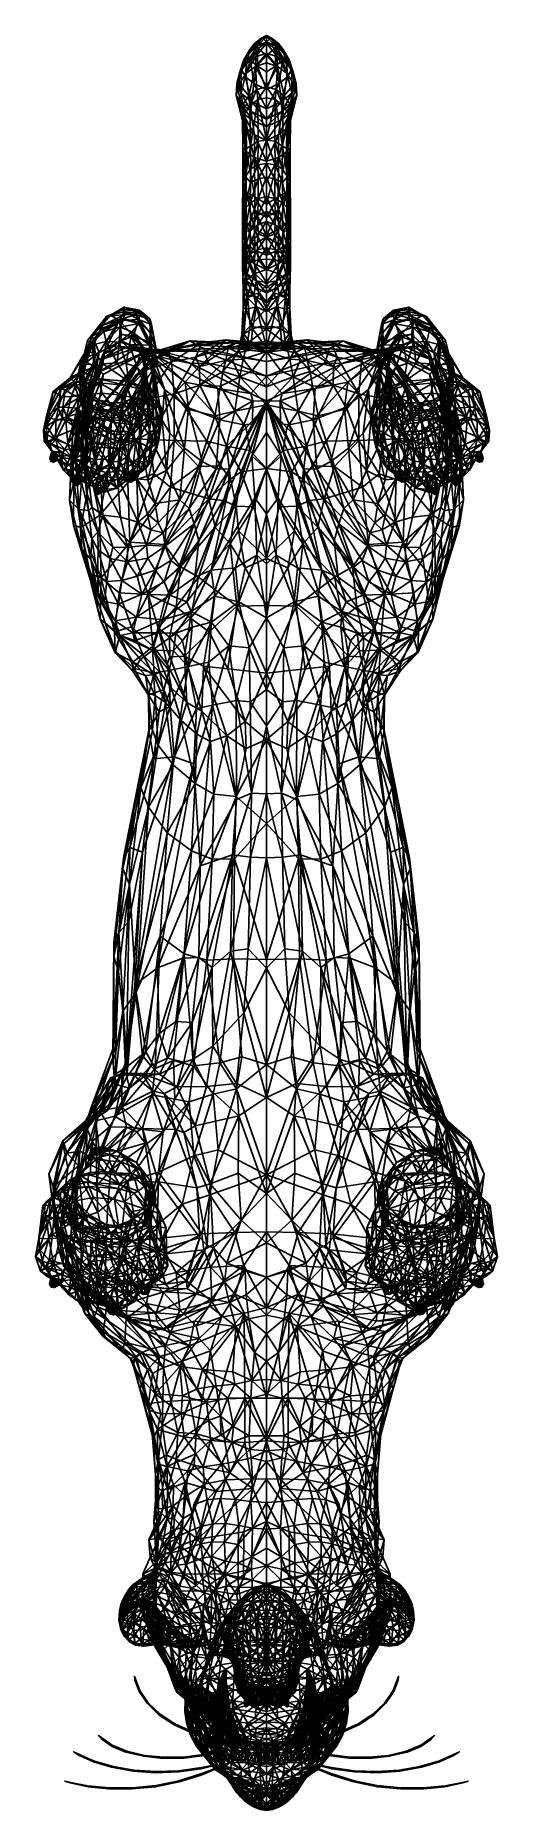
# Model space of a CAD drawing. Extents: x -0.38 to 0.38, y -1.36 to 1.52.
import ezdxf

# ---------------------------------------------------------------- set-up
doc = ezdxf.new("R2010")
doc.units = 0
doc.layers.add('SABTOOTH$LWO', color=1, linetype='CONTINUOUS')

msp = doc.modelspace()

# ---------------------------------------------------------------- linework, layer by layer
at = {"layer": 'SABTOOTH$LWO'}
for points in [[(-0.0272, 1.5012, 0.2253), (-0.037, 1.4845, 0.2777), (-0.0193, 1.5113, 0.2305)], [(-0.037, 1.4845, 0.2777), (-0.0274, 1.4979, 0.2844), (-0.0193, 1.5113, 0.2305)], [(-0.0274, 1.4979, 0.2844), (-0.033, 1.4788, 0.3398), (-0.0143, 1.5078, 0.289)], [(-0.033, 1.4788, 0.3398), (-0.0176, 1.4903, 0.3439), (-0.0143, 1.5078, 0.289)], [(-0.0305, 1.492, 0.2201), (-0.0272, 1.5012, 0.2253), (-0.0167, 1.508, 0.1833)], [(-0.0258, 1.4836, 0.2134), (-0.0305, 1.492, 0.2201), (-0.0167, 1.508, 0.1833)], [(-0.0193, 1.5113, 0.2305), (-0.0274, 1.4979, 0.2844), (-0.0093, 1.5193, 0.2347)], [(-0.0274, 1.4979, 0.2844), (-0.0143, 1.5078, 0.289), (-0.0093, 1.5193, 0.2347)], [(-0.0167, 1.508, 0.1833), (-0.0272, 1.5012, 0.2253), (-0.0065, 1.5205, 0.1904)], [(-0.0272, 1.5012, 0.2253), (-0.0193, 1.5113, 0.2305), (-0.0065, 1.5205, 0.1904)], [(-0.0135, 1.503, 0.1801), (-0.0258, 1.4836, 0.2134), (-0.0167, 1.508, 0.1833)], [(-0.0153, 1.4746, 0.2054), (-0.0258, 1.4836, 0.2134), (-0.0135, 1.503, 0.1801)], [(-0.0193, 1.5113, 0.2305), (-0.0093, 1.5193, 0.2347), (-0.0065, 1.5205, 0.1904)], [(-0.0143, 1.5078, 0.289), (-0.0176, 1.4903, 0.3439), (0, 1.5116, 0.2909)], [(-0.0176, 1.4903, 0.3439), (0, 1.4947, 0.3451), (0, 1.5116, 0.2909)], [(0, 1.5133, 0.169), (-0.0167, 1.508, 0.1833), (-0.0065, 1.5205, 0.1904)], [(0, 1.5133, 0.169), (-0.0135, 1.503, 0.1801), (-0.0167, 1.508, 0.1833)], [(-0.0135, 1.503, 0.1801), (0, 1.4915, 0.1721), (-0.0153, 1.4746, 0.2054)], [(-0.0093, 1.5193, 0.2347), (-0.0143, 1.5078, 0.289), (0, 1.5225, 0.2365)], [(-0.0143, 1.5078, 0.289), (0, 1.5116, 0.2909), (0, 1.5225, 0.2365)], [(0, 1.5133, 0.169), (0, 1.4915, 0.1721), (-0.0135, 1.503, 0.1801)], [(-0.0065, 1.5205, 0.1904), (-0.0093, 1.5193, 0.2347), (0, 1.5242, 0.1924)], [(-0.0093, 1.5193, 0.2347), (0, 1.5225, 0.2365), (0, 1.5242, 0.1924)], [(0, 1.5133, 0.169), (-0.0065, 1.5205, 0.1904), (0, 1.5242, 0.1924)], [(0.0065, 1.5205, 0.1904), (0, 1.5133, 0.169), (0, 1.5242, 0.1924)], [(0.0093, 1.5193, 0.2347), (0.0065, 1.5205, 0.1904), (0, 1.5242, 0.1924)], [(0, 1.5225, 0.2365), (0.0093, 1.5193, 0.2347), (0, 1.5242, 0.1924)], [(0.0143, 1.5078, 0.289), (0.0093, 1.5193, 0.2347), (0, 1.5225, 0.2365)], [(0, 1.5116, 0.2909), (0.0143, 1.5078, 0.289), (0, 1.5225, 0.2365)], [(0.0167, 1.508, 0.1833), (0, 1.5133, 0.169), (0.0065, 1.5205, 0.1904)], [(0.0135, 1.503, 0.1801), (0, 1.5133, 0.169), (0.0167, 1.508, 0.1833)], [(0, 1.4915, 0.1721), (0, 1.5133, 0.169), (0.0135, 1.503, 0.1801)], [(0.0176, 1.4903, 0.3439), (0.0143, 1.5078, 0.289), (0, 1.5116, 0.2909)], [(0, 1.4947, 0.3451), (0.0176, 1.4903, 0.3439), (0, 1.5116, 0.2909)], [(0, 1.4915, 0.1721), (0.0135, 1.503, 0.1801), (0.0153, 1.4746, 0.2054)], [(0.0093, 1.5193, 0.2347), (0.0193, 1.5113, 0.2305), (0.0065, 1.5205, 0.1904)], [(0.0272, 1.5012, 0.2253), (0.0167, 1.508, 0.1833), (0.0065, 1.5205, 0.1904)], [(0.0193, 1.5113, 0.2305), (0.0272, 1.5012, 0.2253), (0.0065, 1.5205, 0.1904)], [(0.0274, 1.4979, 0.2844), (0.0193, 1.5113, 0.2305), (0.0093, 1.5193, 0.2347)], [(0.0143, 1.5078, 0.289), (0.0274, 1.4979, 0.2844), (0.0093, 1.5193, 0.2347)], [(0.0258, 1.4836, 0.2134), (0.0135, 1.503, 0.1801), (0.0167, 1.508, 0.1833)], [(0.0258, 1.4836, 0.2134), (0.0153, 1.4746, 0.2054), (0.0135, 1.503, 0.1801)], [(0.033, 1.4788, 0.3398), (0.0274, 1.4979, 0.2844), (0.0143, 1.5078, 0.289)], [(0.0176, 1.4903, 0.3439), (0.033, 1.4788, 0.3398), (0.0143, 1.5078, 0.289)], [(0.0272, 1.5012, 0.2253), (0.0305, 1.492, 0.2201), (0.0167, 1.508, 0.1833)], [(0.0305, 1.492, 0.2201), (0.0258, 1.4836, 0.2134), (0.0167, 1.508, 0.1833)], [(0.037, 1.4845, 0.2777), (0.0272, 1.5012, 0.2253), (0.0193, 1.5113, 0.2305)], [(0.0274, 1.4979, 0.2844), (0.037, 1.4845, 0.2777), (0.0193, 1.5113, 0.2305)], [(-0.041, 1.4704, 0.2695), (-0.0484, 1.4459, 0.322), (-0.037, 1.4845, 0.2777)], [(-0.0484, 1.4459, 0.322), (-0.044, 1.4631, 0.3326), (-0.037, 1.4845, 0.2777)], [(-0.037, 1.4845, 0.2777), (-0.044, 1.4631, 0.3326), (-0.0274, 1.4979, 0.2844)], [(-0.044, 1.4631, 0.3326), (-0.033, 1.4788, 0.3398), (-0.0274, 1.4979, 0.2844)], [(-0.0335, 1.4623, 0.3716), (-0.033, 1.4788, 0.3398), (-0.044, 1.4631, 0.3326)], [(-0.0305, 1.492, 0.2201), (-0.041, 1.4704, 0.2695), (-0.0272, 1.5012, 0.2253)], [(-0.041, 1.4704, 0.2695), (-0.037, 1.4845, 0.2777), (-0.0272, 1.5012, 0.2253)], [(-0.0348, 1.4576, 0.2587), (-0.041, 1.4704, 0.2695), (-0.0305, 1.492, 0.2201)], [(-0.0258, 1.4836, 0.2134), (-0.0348, 1.4576, 0.2587), (-0.0305, 1.492, 0.2201)], [(-0.0207, 1.4461, 0.2469), (-0.0348, 1.4576, 0.2587), (-0.0258, 1.4836, 0.2134)], [(-0.033, 1.4788, 0.3398), (-0.0335, 1.4623, 0.3716), (-0.0176, 1.4903, 0.3439)], [(-0.0181, 1.4738, 0.3754), (-0.0176, 1.4903, 0.3439), (-0.0335, 1.4623, 0.3716)], [(-0.0335, 1.4623, 0.3716), (-0.0289, 1.4262, 0.4211), (-0.0181, 1.4738, 0.3754)], [(-0.0155, 1.4366, 0.423), (-0.0181, 1.4738, 0.3754), (-0.0289, 1.4262, 0.4211)], [(-0.0153, 1.4746, 0.2054), (-0.0207, 1.4461, 0.2469), (-0.0258, 1.4836, 0.2134)], [(0, 1.4362, 0.2308), (-0.0207, 1.4461, 0.2469), (-0.0153, 1.4746, 0.2054)], [(-0.0176, 1.4903, 0.3439), (-0.0181, 1.4738, 0.3754), (0, 1.4947, 0.3451)], [(0, 1.4799, 0.3738), (0, 1.4947, 0.3451), (-0.0181, 1.4738, 0.3754)], [(0, 1.4405, 0.4241), (0, 1.4799, 0.3738), (-0.0181, 1.4738, 0.3754)], [(-0.0181, 1.4738, 0.3754), (-0.0155, 1.4366, 0.423), (0, 1.4405, 0.4241)], [(0, 1.4651, 0.195), (-0.0153, 1.4746, 0.2054), (0, 1.4915, 0.1721)], [(0, 1.4651, 0.195), (0, 1.4362, 0.2308), (-0.0153, 1.4746, 0.2054)], [(0.0181, 1.4738, 0.3754), (0.0176, 1.4903, 0.3439), (0, 1.4947, 0.3451)], [(0, 1.4947, 0.3451), (0, 1.4799, 0.3738), (0.0181, 1.4738, 0.3754)], [(0.0153, 1.4746, 0.2054), (0, 1.4651, 0.195), (0, 1.4915, 0.1721)], [(0, 1.4799, 0.3738), (0, 1.4405, 0.4241), (0.0181, 1.4738, 0.3754)], [(0, 1.4362, 0.2308), (0, 1.4651, 0.195), (0.0153, 1.4746, 0.2054)], [(0.0207, 1.4461, 0.2469), (0, 1.4362, 0.2308), (0.0153, 1.4746, 0.2054)], [(0.0155, 1.4366, 0.423), (0.0181, 1.4738, 0.3754), (0, 1.4405, 0.4241)], [(0.0207, 1.4461, 0.2469), (0.0153, 1.4746, 0.2054), (0.0258, 1.4836, 0.2134)], [(0.0181, 1.4738, 0.3754), (0.0155, 1.4366, 0.423), (0.0289, 1.4262, 0.4211)], [(0.0335, 1.4623, 0.3716), (0.033, 1.4788, 0.3398), (0.0176, 1.4903, 0.3439)], [(0.0176, 1.4903, 0.3439), (0.0181, 1.4738, 0.3754), (0.0335, 1.4623, 0.3716)], [(0.0289, 1.4262, 0.4211), (0.0335, 1.4623, 0.3716), (0.0181, 1.4738, 0.3754)], [(0.0348, 1.4576, 0.2587), (0.0207, 1.4461, 0.2469), (0.0258, 1.4836, 0.2134)], [(0.0348, 1.4576, 0.2587), (0.0258, 1.4836, 0.2134), (0.0305, 1.492, 0.2201)], [(0.041, 1.4704, 0.2695), (0.0305, 1.492, 0.2201), (0.0272, 1.5012, 0.2253)], [(0.037, 1.4845, 0.2777), (0.041, 1.4704, 0.2695), (0.0272, 1.5012, 0.2253)], [(0.044, 1.4631, 0.3326), (0.037, 1.4845, 0.2777), (0.0274, 1.4979, 0.2844)], [(0.033, 1.4788, 0.3398), (0.044, 1.4631, 0.3326), (0.0274, 1.4979, 0.2844)], [(0.041, 1.4704, 0.2695), (0.0348, 1.4576, 0.2587), (0.0305, 1.492, 0.2201)], [(0.033, 1.4788, 0.3398), (0.0335, 1.4623, 0.3716), (0.044, 1.4631, 0.3326)], [(0.0484, 1.4459, 0.322), (0.041, 1.4704, 0.2695), (0.037, 1.4845, 0.2777)], [(0.044, 1.4631, 0.3326), (0.0484, 1.4459, 0.322), (0.037, 1.4845, 0.2777)], [(-0.0484, 1.4459, 0.322), (-0.0492, 1.4266, 0.3584), (-0.044, 1.4631, 0.3326)], [(-0.0446, 1.4452, 0.3671), (-0.044, 1.4631, 0.3326), (-0.0492, 1.4266, 0.3584)], [(-0.0492, 1.4266, 0.3584), (-0.0484, 1.4459, 0.322), (-0.0418, 1.4139, 0.3395)], [(-0.0383, 1.4122, 0.4171), (-0.0446, 1.4452, 0.3671), (-0.0492, 1.4266, 0.3584)], [(-0.0411, 1.4303, 0.3084), (-0.0484, 1.4459, 0.322), (-0.041, 1.4704, 0.2695)], [(-0.0411, 1.4303, 0.3084), (-0.0418, 1.4139, 0.3395), (-0.0484, 1.4459, 0.322)], [(-0.0446, 1.4452, 0.3671), (-0.0335, 1.4623, 0.3716), (-0.044, 1.4631, 0.3326)], [(-0.0289, 1.4262, 0.4211), (-0.0335, 1.4623, 0.3716), (-0.0446, 1.4452, 0.3671)], [(-0.0383, 1.4122, 0.4171), (-0.0289, 1.4262, 0.4211), (-0.0446, 1.4452, 0.3671)], [(-0.0348, 1.4576, 0.2587), (-0.0411, 1.4303, 0.3084), (-0.041, 1.4704, 0.2695)], [(-0.0244, 1.417, 0.2939), (-0.0411, 1.4303, 0.3084), (-0.0348, 1.4576, 0.2587)], [(-0.0207, 1.4461, 0.2469), (-0.0244, 1.417, 0.2939), (-0.0348, 1.4576, 0.2587)], [(0, 1.405, 0.2762), (-0.0244, 1.417, 0.2939), (-0.0207, 1.4461, 0.2469)], [(0, 1.4362, 0.2308), (0, 1.405, 0.2762), (-0.0207, 1.4461, 0.2469)], [(0, 1.405, 0.2762), (0, 1.4362, 0.2308), (0.0207, 1.4461, 0.2469)], [(0.0244, 1.417, 0.2939), (0, 1.405, 0.2762), (0.0207, 1.4461, 0.2469)], [(0.0244, 1.417, 0.2939), (0.0207, 1.4461, 0.2469), (0.0348, 1.4576, 0.2587)], [(0.0411, 1.4303, 0.3084), (0.0244, 1.417, 0.2939), (0.0348, 1.4576, 0.2587)], [(0.0335, 1.4623, 0.3716), (0.0289, 1.4262, 0.4211), (0.0446, 1.4452, 0.3671)], [(0.0289, 1.4262, 0.4211), (0.0383, 1.4122, 0.4171), (0.0446, 1.4452, 0.3671)], [(0.0335, 1.4623, 0.3716), (0.0446, 1.4452, 0.3671), (0.044, 1.4631, 0.3326)], [(0.0411, 1.4303, 0.3084), (0.0348, 1.4576, 0.2587), (0.041, 1.4704, 0.2695)], [(0.0446, 1.4452, 0.3671), (0.0383, 1.4122, 0.4171), (0.0492, 1.4266, 0.3584)], [(0.0484, 1.4459, 0.322), (0.0411, 1.4303, 0.3084), (0.041, 1.4704, 0.2695)], [(0.0418, 1.4139, 0.3395), (0.0411, 1.4303, 0.3084), (0.0484, 1.4459, 0.322)], [(0.0484, 1.4459, 0.322), (0.0492, 1.4266, 0.3584), (0.0418, 1.4139, 0.3395)], [(0.0492, 1.4266, 0.3584), (0.0484, 1.4459, 0.322), (0.044, 1.4631, 0.3326)], [(0.044, 1.4631, 0.3326), (0.0446, 1.4452, 0.3671), (0.0492, 1.4266, 0.3584)], [(-0.0418, 1.4139, 0.3395), (-0.0391, 1.3985, 0.3703), (-0.0492, 1.4266, 0.3584)], [(-0.0391, 1.3985, 0.3703), (-0.0329, 1.3729, 0.4268), (-0.0492, 1.4266, 0.3584)], [(-0.0393, 1.3861, 0.4326), (-0.0492, 1.4266, 0.3584), (-0.0329, 1.3729, 0.4268)], [(-0.0393, 1.3861, 0.4326), (-0.0383, 1.4122, 0.4171), (-0.0492, 1.4266, 0.3584)], [(-0.0418, 1.4139, 0.3395), (-0.0411, 1.4303, 0.3084), (-0.0248, 1.4003, 0.3256)], [(-0.0244, 1.417, 0.2939), (-0.0248, 1.4003, 0.3256), (-0.0411, 1.4303, 0.3084)], [(-0.027, 1.4097, 0.4485), (-0.0289, 1.4262, 0.4211), (-0.0383, 1.4122, 0.4171)], [(-0.0289, 1.4262, 0.4211), (-0.027, 1.4097, 0.4485), (-0.0155, 1.4366, 0.423)], [(-0.0142, 1.42, 0.4488), (-0.0155, 1.4366, 0.423), (-0.027, 1.4097, 0.4485)], [(-0.027, 1.4097, 0.4485), (-0.0262, 1.3443, 0.588), (-0.0142, 1.42, 0.4488)], [(-0.0138, 1.3524, 0.5892), (-0.0142, 1.42, 0.4488), (-0.0262, 1.3443, 0.588)], [(-0.0248, 1.4003, 0.3256), (-0.0244, 1.417, 0.2939), (0, 1.3879, 0.3084)], [(0, 1.405, 0.2762), (0, 1.3879, 0.3084), (-0.0244, 1.417, 0.2939)], [(-0.0155, 1.4366, 0.423), (-0.0142, 1.42, 0.4488), (0, 1.4405, 0.4241)], [(0, 1.4229, 0.4501), (0, 1.4405, 0.4241), (-0.0142, 1.42, 0.4488)], [(0, 1.3538, 0.5934), (0, 1.4229, 0.4501), (-0.0142, 1.42, 0.4488)], [(-0.0142, 1.42, 0.4488), (-0.0138, 1.3524, 0.5892), (0, 1.3538, 0.5934)], [(0.0142, 1.42, 0.4488), (0.0155, 1.4366, 0.423), (0, 1.4405, 0.4241)], [(0, 1.4405, 0.4241), (0, 1.4229, 0.4501), (0.0142, 1.42, 0.4488)], [(0, 1.4229, 0.4501), (0, 1.3538, 0.5934), (0.0142, 1.42, 0.4488)], [(0.0138, 1.3524, 0.5892), (0.0142, 1.42, 0.4488), (0, 1.3538, 0.5934)], [(0, 1.3879, 0.3084), (0, 1.405, 0.2762), (0.0244, 1.417, 0.2939)], [(0.0244, 1.417, 0.2939), (0.0248, 1.4003, 0.3256), (0, 1.3879, 0.3084)], [(0.0142, 1.42, 0.4488), (0.0138, 1.3524, 0.5892), (0.0262, 1.3443, 0.588)], [(0.0155, 1.4366, 0.423), (0.0142, 1.42, 0.4488), (0.027, 1.4097, 0.4485)], [(0.0262, 1.3443, 0.588), (0.027, 1.4097, 0.4485), (0.0142, 1.42, 0.4488)], [(0.027, 1.4097, 0.4485), (0.0289, 1.4262, 0.4211), (0.0155, 1.4366, 0.423)], [(0.0248, 1.4003, 0.3256), (0.0244, 1.417, 0.2939), (0.0411, 1.4303, 0.3084)], [(0.0411, 1.4303, 0.3084), (0.0418, 1.4139, 0.3395), (0.0248, 1.4003, 0.3256)], [(0.0289, 1.4262, 0.4211), (0.027, 1.4097, 0.4485), (0.0383, 1.4122, 0.4171)], [(0.0329, 1.3729, 0.4268), (0.0391, 1.3985, 0.3703), (0.0492, 1.4266, 0.3584)], [(0.0492, 1.4266, 0.3584), (0.0393, 1.3861, 0.4326), (0.0329, 1.3729, 0.4268)], [(0.0383, 1.4122, 0.4171), (0.0393, 1.3861, 0.4326), (0.0492, 1.4266, 0.3584)], [(0.0391, 1.3985, 0.3703), (0.0418, 1.4139, 0.3395), (0.0492, 1.4266, 0.3584)], [(-0.0248, 1.4003, 0.3256), (-0.0232, 1.3863, 0.3579), (-0.0418, 1.4139, 0.3395)], [(-0.0391, 1.3985, 0.3703), (-0.0418, 1.4139, 0.3395), (-0.0232, 1.3863, 0.3579)], [(-0.0357, 1.3967, 0.4455), (-0.0383, 1.4122, 0.4171), (-0.0393, 1.3861, 0.4326)], [(-0.0349, 1.3392, 0.5717), (-0.0357, 1.3967, 0.4455), (-0.0393, 1.3861, 0.4326)], [(-0.0232, 1.3863, 0.3579), (-0.0196, 1.3623, 0.4203), (-0.0391, 1.3985, 0.3703)], [(-0.0329, 1.3729, 0.4268), (-0.0391, 1.3985, 0.3703), (-0.0196, 1.3623, 0.4203)], [(-0.0357, 1.3967, 0.4455), (-0.027, 1.4097, 0.4485), (-0.0383, 1.4122, 0.4171)], [(-0.0262, 1.3443, 0.588), (-0.027, 1.4097, 0.4485), (-0.0357, 1.3967, 0.4455)], [(-0.0349, 1.3392, 0.5717), (-0.0262, 1.3443, 0.588), (-0.0357, 1.3967, 0.4455)], [(0, 1.3879, 0.3084), (0, 1.3761, 0.3396), (-0.0248, 1.4003, 0.3256)], [(-0.0232, 1.3863, 0.3579), (-0.0248, 1.4003, 0.3256), (0, 1.3761, 0.3396)], [(0, 1.3761, 0.3396), (0, 1.3879, 0.3084), (0.0248, 1.4003, 0.3256)], [(0.0248, 1.4003, 0.3256), (0.0232, 1.3863, 0.3579), (0, 1.3761, 0.3396)], [(0.0196, 1.3623, 0.4203), (0.0232, 1.3863, 0.3579), (0.0391, 1.3985, 0.3703)], [(0.0391, 1.3985, 0.3703), (0.0329, 1.3729, 0.4268), (0.0196, 1.3623, 0.4203)], [(0.0232, 1.3863, 0.3579), (0.0248, 1.4003, 0.3256), (0.0418, 1.4139, 0.3395)], [(0.0418, 1.4139, 0.3395), (0.0391, 1.3985, 0.3703), (0.0232, 1.3863, 0.3579)], [(0.027, 1.4097, 0.4485), (0.0262, 1.3443, 0.588), (0.0357, 1.3967, 0.4455)], [(0.0262, 1.3443, 0.588), (0.0349, 1.3392, 0.5717), (0.0357, 1.3967, 0.4455)], [(0.027, 1.4097, 0.4485), (0.0357, 1.3967, 0.4455), (0.0383, 1.4122, 0.4171)], [(0.0357, 1.3967, 0.4455), (0.0349, 1.3392, 0.5717), (0.0393, 1.3861, 0.4326)], [(0.0383, 1.4122, 0.4171), (0.0357, 1.3967, 0.4455), (0.0393, 1.3861, 0.4326)], [(-0.0329, 1.3729, 0.4268), (-0.0324, 1.3348, 0.5138), (-0.0393, 1.3861, 0.4326)], [(-0.0384, 1.3401, 0.5371), (-0.0393, 1.3861, 0.4326), (-0.0324, 1.3348, 0.5138)], [(-0.0384, 1.3401, 0.5371), (-0.0349, 1.3392, 0.5717), (-0.0393, 1.3861, 0.4326)], [(-0.0196, 1.3623, 0.4203), (-0.0195, 1.3255, 0.5045), (-0.0329, 1.3729, 0.4268)], [(-0.0324, 1.3348, 0.5138), (-0.0329, 1.3729, 0.4268), (-0.0195, 1.3255, 0.5045)], [(0, 1.3761, 0.3396), (0, 1.3533, 0.4096), (-0.0232, 1.3863, 0.3579)], [(-0.0196, 1.3623, 0.4203), (-0.0232, 1.3863, 0.3579), (0, 1.3533, 0.4096)], [(0, 1.3533, 0.4096), (0, 1.3198, 0.4869), (-0.0196, 1.3623, 0.4203)], [(-0.0195, 1.3255, 0.5045), (-0.0196, 1.3623, 0.4203), (0, 1.3198, 0.4869)], [(0, 1.3533, 0.4096), (0, 1.3761, 0.3396), (0.0232, 1.3863, 0.3579)], [(0.0232, 1.3863, 0.3579), (0.0196, 1.3623, 0.4203), (0, 1.3533, 0.4096)], [(0, 1.3198, 0.4869), (0, 1.3533, 0.4096), (0.0196, 1.3623, 0.4203)], [(0.0196, 1.3623, 0.4203), (0.0195, 1.3255, 0.5045), (0, 1.3198, 0.4869)], [(0.0195, 1.3255, 0.5045), (0.0196, 1.3623, 0.4203), (0.0329, 1.3729, 0.4268)], [(0.0329, 1.3729, 0.4268), (0.0324, 1.3348, 0.5138), (0.0195, 1.3255, 0.5045)], [(0.0324, 1.3348, 0.5138), (0.0329, 1.3729, 0.4268), (0.0393, 1.3861, 0.4326)], [(0.0393, 1.3861, 0.4326), (0.0384, 1.3401, 0.5371), (0.0324, 1.3348, 0.5138)], [(0.0349, 1.3392, 0.5717), (0.0384, 1.3401, 0.5371), (0.0393, 1.3861, 0.4326)], [(-0.0324, 1.3348, 0.5138), (-0.0331, 1.2697, 0.6692), (-0.0384, 1.3401, 0.5371)], [(-0.0384, 1.2862, 0.665), (-0.0384, 1.3401, 0.5371), (-0.0331, 1.2697, 0.6692)], [(-0.0384, 1.3401, 0.5371), (-0.0384, 1.2862, 0.665), (-0.0349, 1.3392, 0.5717)], [(-0.0343, 1.295, 0.6798), (-0.0349, 1.3392, 0.5717), (-0.0384, 1.2862, 0.665)], [(-0.0349, 1.3392, 0.5717), (-0.0343, 1.295, 0.6798), (-0.0262, 1.3443, 0.588)], [(-0.0257, 1.307, 0.6755), (-0.0262, 1.3443, 0.588), (-0.0343, 1.295, 0.6798)], [(-0.0331, 1.2697, 0.6692), (-0.0324, 1.3348, 0.5138), (-0.0188, 1.2616, 0.6487)], [(-0.0195, 1.3255, 0.5045), (-0.0188, 1.2616, 0.6487), (-0.0324, 1.3348, 0.5138)], [(-0.0262, 1.3443, 0.588), (-0.0257, 1.307, 0.6755), (-0.0138, 1.3524, 0.5892)], [(-0.0139, 1.3136, 0.6787), (-0.0138, 1.3524, 0.5892), (-0.0257, 1.307, 0.6755)], [(-0.0138, 1.3524, 0.5892), (-0.0139, 1.3136, 0.6787), (0, 1.3538, 0.5934)], [(0, 1.3161, 0.6798), (0, 1.3538, 0.5934), (-0.0139, 1.3136, 0.6787)], [(0.0139, 1.3136, 0.6787), (0.0138, 1.3524, 0.5892), (0, 1.3538, 0.5934)], [(0, 1.3538, 0.5934), (0, 1.3161, 0.6798), (0.0139, 1.3136, 0.6787)], [(0.0257, 1.307, 0.6755), (0.0262, 1.3443, 0.588), (0.0138, 1.3524, 0.5892)], [(0.0138, 1.3524, 0.5892), (0.0139, 1.3136, 0.6787), (0.0257, 1.307, 0.6755)], [(0.0188, 1.2616, 0.6487), (0.0195, 1.3255, 0.5045), (0.0324, 1.3348, 0.5138)], [(0.0324, 1.3348, 0.5138), (0.0331, 1.2697, 0.6692), (0.0188, 1.2616, 0.6487)], [(0.0262, 1.3443, 0.588), (0.0257, 1.307, 0.6755), (0.0343, 1.295, 0.6798)], [(0.0343, 1.295, 0.6798), (0.0349, 1.3392, 0.5717), (0.0262, 1.3443, 0.588)], [(0.0331, 1.2697, 0.6692), (0.0324, 1.3348, 0.5138), (0.0384, 1.3401, 0.5371)], [(0.0384, 1.3401, 0.5371), (0.0384, 1.2862, 0.665), (0.0331, 1.2697, 0.6692)], [(0.0349, 1.3392, 0.5717), (0.0343, 1.295, 0.6798), (0.0384, 1.2862, 0.665)], [(0.0384, 1.2862, 0.665), (0.0384, 1.3401, 0.5371), (0.0349, 1.3392, 0.5717)], [(-0.026, 1.285, 0.7381), (-0.0257, 1.307, 0.6755), (-0.0343, 1.295, 0.6798)], [(-0.0257, 1.307, 0.6755), (-0.026, 1.285, 0.7381), (-0.0139, 1.3136, 0.6787)], [(-0.0134, 1.2912, 0.7419), (-0.0139, 1.3136, 0.6787), (-0.026, 1.285, 0.7381)], [(0, 1.3198, 0.4869), (0, 1.2859, 0.5579), (-0.0195, 1.3255, 0.5045)], [(0, 1.2859, 0.5579), (0, 1.2498, 0.6407), (-0.0195, 1.3255, 0.5045)], [(-0.0188, 1.2616, 0.6487), (-0.0195, 1.3255, 0.5045), (0, 1.2498, 0.6407)], [(-0.0139, 1.3136, 0.6787), (-0.0134, 1.2912, 0.7419), (0, 1.3161, 0.6798)], [(0, 1.2938, 0.7435), (0, 1.3161, 0.6798), (-0.0134, 1.2912, 0.7419)], [(0, 1.2859, 0.5579), (0, 1.3198, 0.4869), (0.0195, 1.3255, 0.5045)], [(0, 1.2498, 0.6407), (0, 1.2859, 0.5579), (0.0195, 1.3255, 0.5045)], [(0.0195, 1.3255, 0.5045), (0.0188, 1.2616, 0.6487), (0, 1.2498, 0.6407)], [(0.0134, 1.2912, 0.7419), (0.0139, 1.3136, 0.6787), (0, 1.3161, 0.6798)], [(0, 1.3161, 0.6798), (0, 1.2938, 0.7435), (0.0134, 1.2912, 0.7419)], [(0.0139, 1.3136, 0.6787), (0.0134, 1.2912, 0.7419), (0.026, 1.285, 0.7381)], [(0.026, 1.285, 0.7381), (0.0257, 1.307, 0.6755), (0.0139, 1.3136, 0.6787)], [(0.0257, 1.307, 0.6755), (0.026, 1.285, 0.7381), (0.0343, 1.295, 0.6798)], [(-0.0356, 1.2416, 0.8154), (-0.0343, 1.295, 0.6798), (-0.0391, 1.2349, 0.7947)], [(-0.0384, 1.2862, 0.665), (-0.0391, 1.2349, 0.7947), (-0.0343, 1.295, 0.6798)], [(-0.0391, 1.2349, 0.7947), (-0.0384, 1.2862, 0.665), (-0.0331, 1.2697, 0.6692)], [(-0.0343, 1.295, 0.6798), (-0.0356, 1.2416, 0.8154), (-0.026, 1.285, 0.7381)], [(-0.0265, 1.2517, 0.822), (-0.026, 1.285, 0.7381), (-0.0356, 1.2416, 0.8154)], [(-0.026, 1.285, 0.7381), (-0.0265, 1.2517, 0.822), (-0.0134, 1.2912, 0.7419)], [(-0.0135, 1.2591, 0.8255), (-0.0134, 1.2912, 0.7419), (-0.0265, 1.2517, 0.822)], [(-0.0134, 1.2912, 0.7419), (-0.0135, 1.2591, 0.8255), (0, 1.2938, 0.7435)], [(0, 1.2616, 0.829), (0, 1.2938, 0.7435), (-0.0135, 1.2591, 0.8255)], [(0.0135, 1.2591, 0.8255), (0.0134, 1.2912, 0.7419), (0, 1.2938, 0.7435)], [(0, 1.2938, 0.7435), (0, 1.2616, 0.829), (0.0135, 1.2591, 0.8255)], [(0.0265, 1.2517, 0.822), (0.026, 1.285, 0.7381), (0.0134, 1.2912, 0.7419)], [(0.0134, 1.2912, 0.7419), (0.0135, 1.2591, 0.8255), (0.0265, 1.2517, 0.822)], [(0.0356, 1.2416, 0.8154), (0.0343, 1.295, 0.6798), (0.026, 1.285, 0.7381)], [(0.026, 1.285, 0.7381), (0.0265, 1.2517, 0.822), (0.0356, 1.2416, 0.8154)], [(0.0384, 1.2862, 0.665), (0.0391, 1.2349, 0.7947), (0.0331, 1.2697, 0.6692)], [(0.0343, 1.295, 0.6798), (0.0356, 1.2416, 0.8154), (0.0391, 1.2349, 0.7947)], [(0.0391, 1.2349, 0.7947), (0.0384, 1.2862, 0.665), (0.0343, 1.295, 0.6798)], [(-0.0391, 1.2349, 0.7947), (-0.0331, 1.2697, 0.6692), (-0.0333, 1.2198, 0.7985)], [(-0.0356, 1.2416, 0.8154), (-0.0347, 1.2057, 0.918), (-0.0265, 1.2517, 0.822)], [(-0.0262, 1.2231, 0.9054), (-0.0265, 1.2517, 0.822), (-0.0347, 1.2057, 0.918)], [(-0.0333, 1.2198, 0.7985), (-0.0331, 1.2697, 0.6692), (-0.0197, 1.2093, 0.7906)], [(-0.0331, 1.2697, 0.6692), (-0.0189, 1.2398, 0.7097), (-0.0197, 1.2093, 0.7906)], [(-0.0188, 1.2616, 0.6487), (-0.0189, 1.2398, 0.7097), (-0.0331, 1.2697, 0.6692)], [(-0.0265, 1.2517, 0.822), (-0.0262, 1.2231, 0.9054), (-0.0135, 1.2591, 0.8255)], [(-0.0141, 1.232, 0.9082), (-0.0135, 1.2591, 0.8255), (-0.0262, 1.2231, 0.9054)], [(-0.0189, 1.2398, 0.7097), (-0.0188, 1.2616, 0.6487), (0, 1.2283, 0.702)], [(0, 1.2498, 0.6407), (0, 1.2283, 0.702), (-0.0188, 1.2616, 0.6487)], [(-0.0135, 1.2591, 0.8255), (-0.0141, 1.232, 0.9082), (0, 1.2616, 0.829)], [(0, 1.2376, 0.9098), (0, 1.2616, 0.829), (-0.0141, 1.232, 0.9082)], [(0.0141, 1.232, 0.9082), (0.0135, 1.2591, 0.8255), (0, 1.2616, 0.829)], [(0, 1.2616, 0.829), (0, 1.2376, 0.9098), (0.0141, 1.232, 0.9082)], [(0, 1.2283, 0.702), (0, 1.2498, 0.6407), (0.0188, 1.2616, 0.6487)], [(0.0188, 1.2616, 0.6487), (0.0189, 1.2398, 0.7097), (0, 1.2283, 0.702)], [(0.0262, 1.2231, 0.9054), (0.0265, 1.2517, 0.822), (0.0135, 1.2591, 0.8255)], [(0.0135, 1.2591, 0.8255), (0.0141, 1.232, 0.9082), (0.0262, 1.2231, 0.9054)], [(0.0189, 1.2398, 0.7097), (0.0188, 1.2616, 0.6487), (0.0331, 1.2697, 0.6692)], [(0.0189, 1.2398, 0.7097), (0.0331, 1.2697, 0.6692), (0.0197, 1.2093, 0.7906)], [(0.0331, 1.2697, 0.6692), (0.0333, 1.2198, 0.7985), (0.0197, 1.2093, 0.7906)], [(0.0265, 1.2517, 0.822), (0.0262, 1.2231, 0.9054), (0.0347, 1.2057, 0.918)], [(0.0347, 1.2057, 0.918), (0.0356, 1.2416, 0.8154), (0.0265, 1.2517, 0.822)], [(0.0331, 1.2697, 0.6692), (0.0391, 1.2349, 0.7947), (0.0333, 1.2198, 0.7985)], [(-0.0391, 1.2349, 0.7947), (-0.0389, 1.1876, 0.9236), (-0.0356, 1.2416, 0.8154)], [(-0.0389, 1.1876, 0.9236), (-0.0391, 1.2349, 0.7947), (-0.0332, 1.185, 0.8899)], [(-0.0391, 1.2349, 0.7947), (-0.0333, 1.2198, 0.7985), (-0.0332, 1.185, 0.8899)], [(-0.0347, 1.2057, 0.918), (-0.0356, 1.2416, 0.8154), (-0.0389, 1.1876, 0.9236)], [(-0.0265, 1.2062, 0.9517), (-0.0262, 1.2231, 0.9054), (-0.0347, 1.2057, 0.918)], [(-0.0332, 1.185, 0.8899), (-0.0333, 1.2198, 0.7985), (-0.019, 1.1747, 0.8817)], [(-0.0333, 1.2198, 0.7985), (-0.0197, 1.2093, 0.7906), (-0.019, 1.1747, 0.8817)], [(-0.0132, 1.2007, 1.0025), (-0.014, 1.2161, 0.9553), (-0.0268, 1.1848, 1.0228)], [(-0.014, 1.2161, 0.9553), (-0.0265, 1.2062, 0.9517), (-0.0268, 1.1848, 1.0228)], [(-0.0262, 1.2231, 0.9054), (-0.0265, 1.2062, 0.9517), (-0.0141, 1.232, 0.9082)], [(-0.014, 1.2161, 0.9553), (-0.0141, 1.232, 0.9082), (-0.0265, 1.2062, 0.9517)], [(-0.0197, 1.2093, 0.7906), (-0.0189, 1.2398, 0.7097), (0, 1.1989, 0.7814)], [(-0.0189, 1.2398, 0.7097), (0, 1.2283, 0.702), (0, 1.1989, 0.7814)], [(-0.0141, 1.232, 0.9082), (-0.014, 1.2161, 0.9553), (0, 1.2376, 0.9098)], [(0, 1.2215, 0.9577), (0, 1.2376, 0.9098), (-0.014, 1.2161, 0.9553)], [(0, 1.2215, 0.9577), (-0.014, 1.2161, 0.9553), (-0.0132, 1.2007, 1.0025)], [(0, 1.1966, 1.0403), (0, 1.2215, 0.9577), (-0.0132, 1.2007, 1.0025)], [(0.0189, 1.2398, 0.7097), (0.0197, 1.2093, 0.7906), (0, 1.1989, 0.7814)], [(0, 1.2283, 0.702), (0.0189, 1.2398, 0.7097), (0, 1.1989, 0.7814)], [(0.014, 1.2161, 0.9553), (0.0141, 1.232, 0.9082), (0, 1.2376, 0.9098)], [(0, 1.2376, 0.9098), (0, 1.2215, 0.9577), (0.014, 1.2161, 0.9553)], [(0, 1.2215, 0.9577), (0, 1.1966, 1.0403), (0.0132, 1.2007, 1.0025)], [(0.014, 1.2161, 0.9553), (0, 1.2215, 0.9577), (0.0132, 1.2007, 1.0025)], [(0.014, 1.2161, 0.9553), (0.0132, 1.2007, 1.0025), (0.0268, 1.1848, 1.0228)], [(0.0141, 1.232, 0.9082), (0.014, 1.2161, 0.9553), (0.0265, 1.2062, 0.9517)], [(0.0265, 1.2062, 0.9517), (0.014, 1.2161, 0.9553), (0.0268, 1.1848, 1.0228)], [(0.0265, 1.2062, 0.9517), (0.0262, 1.2231, 0.9054), (0.0141, 1.232, 0.9082)], [(0.0333, 1.2198, 0.7985), (0.0332, 1.185, 0.8899), (0.019, 1.1747, 0.8817)], [(0.0197, 1.2093, 0.7906), (0.0333, 1.2198, 0.7985), (0.019, 1.1747, 0.8817)], [(0.0262, 1.2231, 0.9054), (0.0265, 1.2062, 0.9517), (0.0347, 1.2057, 0.918)], [(0.0391, 1.2349, 0.7947), (0.0389, 1.1876, 0.9236), (0.0332, 1.185, 0.8899)], [(0.0333, 1.2198, 0.7985), (0.0391, 1.2349, 0.7947), (0.0332, 1.185, 0.8899)], [(0.0356, 1.2416, 0.8154), (0.0347, 1.2057, 0.918), (0.0389, 1.1876, 0.9236)], [(0.0389, 1.1876, 0.9236), (0.0391, 1.2349, 0.7947), (0.0356, 1.2416, 0.8154)], [(-0.0363, 1.1724, 1.0123), (-0.0389, 1.1876, 0.9236), (-0.039, 1.1501, 1.0444)], [(-0.039, 1.1501, 1.0444), (-0.0389, 1.1876, 0.9236), (-0.0324, 1.1369, 1.0378)], [(-0.0363, 1.1724, 1.0123), (-0.0347, 1.2057, 0.918), (-0.0389, 1.1876, 0.9236)], [(-0.0333, 1.1628, 0.9441), (-0.0324, 1.1369, 1.0378), (-0.0389, 1.1876, 0.9236)], [(-0.0389, 1.1876, 0.9236), (-0.0332, 1.185, 0.8899), (-0.0333, 1.1628, 0.9441)], [(-0.0268, 1.1848, 1.0228), (-0.0265, 1.2062, 0.9517), (-0.0363, 1.1724, 1.0123)], [(-0.0265, 1.2062, 0.9517), (-0.0347, 1.2057, 0.918), (-0.0363, 1.1724, 1.0123)], [(-0.0268, 1.1848, 1.0228), (-0.0363, 1.1724, 1.0123), (-0.0361, 1.1513, 1.1022)], [(-0.0271, 1.1687, 1.0885), (-0.0268, 1.1848, 1.0228), (-0.0361, 1.1513, 1.1022)], [(-0.0333, 1.1628, 0.9441), (-0.0332, 1.185, 0.8899), (-0.0197, 1.1524, 0.9386)], [(-0.0332, 1.185, 0.8899), (-0.019, 1.1747, 0.8817), (-0.0197, 1.1524, 0.9386)], [(-0.0146, 1.1753, 1.0994), (-0.0153, 1.1874, 1.0508), (-0.0271, 1.1687, 1.0885)], [(-0.0153, 1.1874, 1.0508), (-0.0268, 1.1848, 1.0228), (-0.0271, 1.1687, 1.0885)], [(-0.0153, 1.1874, 1.0508), (-0.0132, 1.2007, 1.0025), (-0.0268, 1.1848, 1.0228)], [(-0.019, 1.1747, 0.8817), (-0.0197, 1.2093, 0.7906), (0, 1.167, 0.8733)], [(-0.0197, 1.2093, 0.7906), (0, 1.1989, 0.7814), (0, 1.167, 0.8733)], [(0, 1.1966, 1.0403), (-0.0132, 1.2007, 1.0025), (-0.0153, 1.1874, 1.0508)], [(0, 1.1966, 1.0403), (-0.0153, 1.1874, 1.0508), (-0.0146, 1.1753, 1.0994)], [(0, 1.1786, 1.1045), (0, 1.1966, 1.0403), (-0.0146, 1.1753, 1.0994)], [(0.0197, 1.2093, 0.7906), (0.019, 1.1747, 0.8817), (0, 1.167, 0.8733)], [(0, 1.1989, 0.7814), (0.0197, 1.2093, 0.7906), (0, 1.167, 0.8733)], [(0.0132, 1.2007, 1.0025), (0, 1.1966, 1.0403), (0.0153, 1.1874, 1.0508)], [(0, 1.1966, 1.0403), (0, 1.1786, 1.1045), (0.0146, 1.1753, 1.0994)], [(0.0153, 1.1874, 1.0508), (0, 1.1966, 1.0403), (0.0146, 1.1753, 1.0994)], [(0.0132, 1.2007, 1.0025), (0.0153, 1.1874, 1.0508), (0.0268, 1.1848, 1.0228)], [(0.0153, 1.1874, 1.0508), (0.0146, 1.1753, 1.0994), (0.0271, 1.1687, 1.0885)], [(0.0268, 1.1848, 1.0228), (0.0153, 1.1874, 1.0508), (0.0271, 1.1687, 1.0885)], [(0.019, 1.1747, 0.8817), (0.0332, 1.185, 0.8899), (0.0197, 1.1524, 0.9386)], [(0.0332, 1.185, 0.8899), (0.0333, 1.1628, 0.9441), (0.0197, 1.1524, 0.9386)], [(0.0265, 1.2062, 0.9517), (0.0268, 1.1848, 1.0228), (0.0363, 1.1724, 1.0123)], [(0.0347, 1.2057, 0.918), (0.0265, 1.2062, 0.9517), (0.0363, 1.1724, 1.0123)], [(0.0268, 1.1848, 1.0228), (0.0271, 1.1687, 1.0885), (0.0361, 1.1513, 1.1022)], [(0.0363, 1.1724, 1.0123), (0.0268, 1.1848, 1.0228), (0.0361, 1.1513, 1.1022)], [(0.0324, 1.1369, 1.0378), (0.0333, 1.1628, 0.9441), (0.0389, 1.1876, 0.9236)], [(0.0389, 1.1876, 0.9236), (0.039, 1.1501, 1.0444), (0.0324, 1.1369, 1.0378)], [(0.0332, 1.185, 0.8899), (0.0389, 1.1876, 0.9236), (0.0333, 1.1628, 0.9441)], [(0.0347, 1.2057, 0.918), (0.0363, 1.1724, 1.0123), (0.0389, 1.1876, 0.9236)], [(0.0389, 1.1876, 0.9236), (0.0363, 1.1724, 1.0123), (0.039, 1.1501, 1.0444)], [(-0.0361, 1.1513, 1.1022), (-0.0363, 1.1724, 1.0123), (-0.039, 1.1501, 1.0444)], [(-0.0273, 1.1543, 1.1346), (-0.0271, 1.1687, 1.0885), (-0.0361, 1.1513, 1.1022)], [(-0.0197, 1.1524, 0.9386), (-0.0169, 1.1249, 1.0305), (-0.0333, 1.1628, 0.9441)], [(-0.0324, 1.1369, 1.0378), (-0.0333, 1.1628, 0.9441), (-0.0169, 1.1249, 1.0305)], [(-0.0134, 1.1589, 1.1475), (-0.0146, 1.1753, 1.0994), (-0.0273, 1.1543, 1.1346)], [(-0.0146, 1.1753, 1.0994), (-0.0271, 1.1687, 1.0885), (-0.0273, 1.1543, 1.1346)], [(-0.0188, 1.137, 1.1893), (-0.0134, 1.1589, 1.1475), (-0.0273, 1.1543, 1.1346)], [(-0.0197, 1.1524, 0.9386), (-0.019, 1.1747, 0.8817), (0, 1.1433, 0.9346)], [(-0.019, 1.1747, 0.8817), (0, 1.167, 0.8733), (0, 1.1433, 0.9346)], [(-0.0188, 1.137, 1.1893), (0, 1.1436, 1.1921), (-0.0134, 1.1589, 1.1475)], [(0, 1.1786, 1.1045), (-0.0146, 1.1753, 1.0994), (-0.0134, 1.1589, 1.1475)], [(0, 1.1604, 1.1528), (0, 1.1786, 1.1045), (-0.0134, 1.1589, 1.1475)], [(0, 1.1436, 1.1921), (0, 1.1604, 1.1528), (-0.0134, 1.1589, 1.1475)], [(0, 1.1786, 1.1045), (0, 1.1604, 1.1528), (0.0134, 1.1589, 1.1475)], [(0.0146, 1.1753, 1.0994), (0, 1.1786, 1.1045), (0.0134, 1.1589, 1.1475)], [(0.019, 1.1747, 0.8817), (0.0197, 1.1524, 0.9386), (0, 1.1433, 0.9346)], [(0, 1.167, 0.8733), (0.019, 1.1747, 0.8817), (0, 1.1433, 0.9346)], [(0, 1.1604, 1.1528), (0, 1.1436, 1.1921), (0.0134, 1.1589, 1.1475)], [(0, 1.1436, 1.1921), (0.0188, 1.137, 1.1893), (0.0134, 1.1589, 1.1475)], [(0.0146, 1.1753, 1.0994), (0.0134, 1.1589, 1.1475), (0.0273, 1.1543, 1.1346)], [(0.0134, 1.1589, 1.1475), (0.0188, 1.137, 1.1893), (0.0273, 1.1543, 1.1346)], [(0.0271, 1.1687, 1.0885), (0.0146, 1.1753, 1.0994), (0.0273, 1.1543, 1.1346)], [(0.0169, 1.1249, 1.0305), (0.0197, 1.1524, 0.9386), (0.0333, 1.1628, 0.9441)], [(0.0333, 1.1628, 0.9441), (0.0324, 1.1369, 1.0378), (0.0169, 1.1249, 1.0305)], [(0.0271, 1.1687, 1.0885), (0.0273, 1.1543, 1.1346), (0.0361, 1.1513, 1.1022)], [(0.0363, 1.1724, 1.0123), (0.0361, 1.1513, 1.1022), (0.039, 1.1501, 1.0444)], [(-0.0361, 1.1513, 1.1022), (-0.039, 1.1501, 1.0444), (-0.0386, 1.1295, 1.1226)], [(-0.0324, 1.1369, 1.0378), (-0.032, 1.1245, 1.0869), (-0.039, 1.1501, 1.0444)], [(-0.0386, 1.1295, 1.1226), (-0.039, 1.1501, 1.0444), (-0.032, 1.1245, 1.0869)], [(-0.0386, 1.1295, 1.1226), (-0.0343, 1.1245, 1.1799), (-0.0361, 1.1513, 1.1022)], [(-0.0328, 1.1113, 1.1341), (-0.0381, 1.1087, 1.172), (-0.0386, 1.1295, 1.1226)], [(-0.0381, 1.1087, 1.172), (-0.0343, 1.1245, 1.1799), (-0.0386, 1.1295, 1.1226)], [(-0.032, 1.1245, 1.0869), (-0.0328, 1.1113, 1.1341), (-0.0386, 1.1295, 1.1226)], [(-0.0343, 1.1245, 1.1799), (-0.0273, 1.1543, 1.1346), (-0.0361, 1.1513, 1.1022)], [(-0.0343, 1.1245, 1.1799), (-0.0188, 1.137, 1.1893), (-0.0273, 1.1543, 1.1346)], [(-0.0188, 1.137, 1.1893), (-0.0343, 1.1245, 1.1799), (-0.0309, 1.1008, 1.2262)], [(-0.0169, 1.1249, 1.0305), (-0.0187, 1.1146, 1.0781), (-0.0324, 1.1369, 1.0378)], [(-0.032, 1.1245, 1.0869), (-0.0324, 1.1369, 1.0378), (-0.0187, 1.1146, 1.0781)], [(-0.0188, 1.137, 1.1893), (-0.0309, 1.1008, 1.2262), (-0.0124, 1.1048, 1.2495)], [(0, 1.1433, 0.9346), (0, 1.1224, 1.0008), (-0.0197, 1.1524, 0.9386)], [(-0.0169, 1.1249, 1.0305), (-0.0197, 1.1524, 0.9386), (0, 1.1224, 1.0008)], [(0, 1.1436, 1.1921), (-0.0188, 1.137, 1.1893), (0, 1.1187, 1.2368)], [(-0.0124, 1.1048, 1.2495), (0, 1.1187, 1.2368), (-0.0188, 1.137, 1.1893)], [(0, 1.1224, 1.0008), (0, 1.1433, 0.9346), (0.0197, 1.1524, 0.9386)], [(0.0197, 1.1524, 0.9386), (0.0169, 1.1249, 1.0305), (0, 1.1224, 1.0008)], [(0.0188, 1.137, 1.1893), (0, 1.1436, 1.1921), (0, 1.1187, 1.2368)], [(0, 1.1187, 1.2368), (0.0124, 1.1048, 1.2495), (0.0188, 1.137, 1.1893)], [(0.0309, 1.1008, 1.2262), (0.0188, 1.137, 1.1893), (0.0124, 1.1048, 1.2495)], [(0.0187, 1.1146, 1.0781), (0.0169, 1.1249, 1.0305), (0.0324, 1.1369, 1.0378)], [(0.0324, 1.1369, 1.0378), (0.032, 1.1245, 1.0869), (0.0187, 1.1146, 1.0781)], [(0.0188, 1.137, 1.1893), (0.0343, 1.1245, 1.1799), (0.0273, 1.1543, 1.1346)], [(0.0343, 1.1245, 1.1799), (0.0188, 1.137, 1.1893), (0.0309, 1.1008, 1.2262)], [(0.0273, 1.1543, 1.1346), (0.0343, 1.1245, 1.1799), (0.0361, 1.1513, 1.1022)], [(0.032, 1.1245, 1.0869), (0.0324, 1.1369, 1.0378), (0.039, 1.1501, 1.0444)], [(0.039, 1.1501, 1.0444), (0.0386, 1.1295, 1.1226), (0.032, 1.1245, 1.0869)], [(0.0328, 1.1113, 1.1341), (0.032, 1.1245, 1.0869), (0.0386, 1.1295, 1.1226)], [(0.0381, 1.1087, 1.172), (0.0328, 1.1113, 1.1341), (0.0386, 1.1295, 1.1226)], [(0.0343, 1.1245, 1.1799), (0.0386, 1.1295, 1.1226), (0.0361, 1.1513, 1.1022)], [(0.0343, 1.1245, 1.1799), (0.0381, 1.1087, 1.172), (0.0386, 1.1295, 1.1226)], [(0.039, 1.1501, 1.0444), (0.0361, 1.1513, 1.1022), (0.0386, 1.1295, 1.1226)], [(-0.038, 1.0818, 1.2248), (-0.0402, 1.0369, 1.2895), (-0.0309, 1.1008, 1.2262)], [(-0.0265, 1.0514, 1.2956), (-0.0309, 1.1008, 1.2262), (-0.0402, 1.0369, 1.2895)], [(-0.0343, 1.1245, 1.1799), (-0.0381, 1.1087, 1.172), (-0.038, 1.0818, 1.2248)], [(-0.0317, 1.0978, 1.1636), (-0.0381, 1.1087, 1.172), (-0.0328, 1.1113, 1.1341)], [(-0.038, 1.0818, 1.2248), (-0.0381, 1.1087, 1.172), (-0.033, 1.0786, 1.2005)], [(-0.0317, 1.0978, 1.1636), (-0.033, 1.0786, 1.2005), (-0.0381, 1.1087, 1.172)], [(-0.0309, 1.1008, 1.2262), (-0.0343, 1.1245, 1.1799), (-0.038, 1.0818, 1.2248)], [(-0.0317, 1.0978, 1.1636), (-0.0163, 1.0828, 1.1575), (-0.033, 1.0786, 1.2005)], [(-0.0328, 1.1113, 1.1341), (-0.032, 1.1245, 1.0869), (-0.0204, 1.1009, 1.1239)], [(-0.0317, 1.0978, 1.1636), (-0.0328, 1.1113, 1.1341), (-0.0204, 1.1009, 1.1239)], [(-0.0187, 1.1146, 1.0781), (-0.0204, 1.1009, 1.1239), (-0.032, 1.1245, 1.0869)], [(-0.0163, 1.0828, 1.1575), (-0.0317, 1.0978, 1.1636), (-0.0204, 1.1009, 1.1239)], [(-0.0309, 1.1008, 1.2262), (-0.0265, 1.0514, 1.2956), (-0.0124, 1.1048, 1.2495)], [(-0.0124, 1.1048, 1.2495), (-0.0265, 1.0514, 1.2956), (0, 1.0799, 1.2877)], [(-0.0204, 1.1009, 1.1239), (-0.0187, 1.1146, 1.0781), (0, 1.0898, 1.1166)], [(0, 1.0898, 1.1166), (0, 1.0751, 1.1502), (-0.0204, 1.1009, 1.1239)], [(0, 1.0751, 1.1502), (-0.0163, 1.0828, 1.1575), (-0.0204, 1.1009, 1.1239)], [(-0.0187, 1.1146, 1.0781), (-0.0169, 1.1249, 1.0305), (0, 1.1056, 1.0725)], [(0, 1.1056, 1.0725), (0, 1.0898, 1.1166), (-0.0187, 1.1146, 1.0781)], [(0, 1.1224, 1.0008), (0, 1.1143, 1.0373), (-0.0169, 1.1249, 1.0305)], [(0, 1.1143, 1.0373), (0, 1.1056, 1.0725), (-0.0169, 1.1249, 1.0305)], [(-0.0124, 1.1048, 1.2495), (0, 1.0799, 1.2877), (0, 1.1187, 1.2368)], [(0, 1.1143, 1.0373), (0, 1.1224, 1.0008), (0.0169, 1.1249, 1.0305)], [(0, 1.1056, 1.0725), (0, 1.1143, 1.0373), (0.0169, 1.1249, 1.0305)], [(0.0169, 1.1249, 1.0305), (0.0187, 1.1146, 1.0781), (0, 1.1056, 1.0725)], [(0, 1.0799, 1.2877), (0.0124, 1.1048, 1.2495), (0, 1.1187, 1.2368)], [(0, 1.0898, 1.1166), (0, 1.1056, 1.0725), (0.0187, 1.1146, 1.0781)], [(0.0187, 1.1146, 1.0781), (0.0204, 1.1009, 1.1239), (0, 1.0898, 1.1166)], [(0.0265, 1.0514, 1.2956), (0.0124, 1.1048, 1.2495), (0, 1.0799, 1.2877)], [(0, 1.0751, 1.1502), (0, 1.0898, 1.1166), (0.0204, 1.1009, 1.1239)], [(0.0163, 1.0828, 1.1575), (0, 1.0751, 1.1502), (0.0204, 1.1009, 1.1239)], [(0.0265, 1.0514, 1.2956), (0.0309, 1.1008, 1.2262), (0.0124, 1.1048, 1.2495)], [(0.0317, 1.0978, 1.1636), (0.0163, 1.0828, 1.1575), (0.0204, 1.1009, 1.1239)], [(0.0163, 1.0828, 1.1575), (0.0317, 1.0978, 1.1636), (0.033, 1.0786, 1.2005)], [(0.0204, 1.1009, 1.1239), (0.0187, 1.1146, 1.0781), (0.032, 1.1245, 1.0869)], [(0.032, 1.1245, 1.0869), (0.0328, 1.1113, 1.1341), (0.0204, 1.1009, 1.1239)], [(0.0328, 1.1113, 1.1341), (0.0317, 1.0978, 1.1636), (0.0204, 1.1009, 1.1239)], [(0.0309, 1.1008, 1.2262), (0.0265, 1.0514, 1.2956), (0.0402, 1.0369, 1.2895)], [(0.0343, 1.1245, 1.1799), (0.0309, 1.1008, 1.2262), (0.038, 1.0818, 1.2248)], [(0.0402, 1.0369, 1.2895), (0.038, 1.0818, 1.2248), (0.0309, 1.1008, 1.2262)], [(0.0381, 1.1087, 1.172), (0.0317, 1.0978, 1.1636), (0.0328, 1.1113, 1.1341)], [(0.033, 1.0786, 1.2005), (0.0317, 1.0978, 1.1636), (0.0381, 1.1087, 1.172)], [(0.0381, 1.1087, 1.172), (0.038, 1.0818, 1.2248), (0.033, 1.0786, 1.2005)], [(0.0381, 1.1087, 1.172), (0.0343, 1.1245, 1.1799), (0.038, 1.0818, 1.2248)], [(-0.254, 1.0692, 0.4687), (-0.2837, 1.0348, 0.4529), (-0.24, 1.0605, 0.5049)], [(-0.2837, 1.0348, 0.4529), (-0.254, 1.0692, 0.4687), (-0.2606, 1.067, 0.4195)], [(-0.23, 1.07, 0.4093), (-0.2331, 1.0635, 0.3565), (-0.2664, 1.0529, 0.368)], [(-0.2606, 1.067, 0.4195), (-0.23, 1.07, 0.4093), (-0.2664, 1.0529, 0.368)], [(-0.2339, 1.0783, 0.4372), (-0.2606, 1.067, 0.4195), (-0.254, 1.0692, 0.4687)], [(-0.2606, 1.067, 0.4195), (-0.2339, 1.0783, 0.4372), (-0.23, 1.07, 0.4093)], [(-0.254, 1.0692, 0.4687), (-0.2312, 1.075, 0.4716), (-0.2314, 1.0823, 0.4491)], [(-0.2314, 1.0823, 0.4491), (-0.2339, 1.0783, 0.4372), (-0.254, 1.0692, 0.4687)], [(-0.24, 1.0605, 0.5049), (-0.2312, 1.075, 0.4716), (-0.254, 1.0692, 0.4687)], [(-0.24, 1.0605, 0.5049), (-0.2084, 1.0618, 0.5054), (-0.2312, 1.075, 0.4716)], [(-0.2069, 1.0772, 0.4466), (-0.2339, 1.0783, 0.4372), (-0.2314, 1.0823, 0.4491)], [(-0.2339, 1.0783, 0.4372), (-0.2069, 1.0772, 0.4466), (-0.2086, 1.0748, 0.4367)], [(-0.2339, 1.0783, 0.4372), (-0.2086, 1.0748, 0.4367), (-0.23, 1.07, 0.4093)], [(-0.23, 1.07, 0.4093), (-0.213, 1.0696, 0.4115), (-0.2331, 1.0635, 0.3565)], [(-0.213, 1.0696, 0.4115), (-0.2047, 1.0565, 0.3598), (-0.2331, 1.0635, 0.3565)], [(-0.2069, 1.0772, 0.4466), (-0.2314, 1.0823, 0.4491), (-0.2052, 1.0707, 0.4704)], [(-0.2312, 1.075, 0.4716), (-0.2052, 1.0707, 0.4704), (-0.2314, 1.0823, 0.4491)], [(-0.2052, 1.0707, 0.4704), (-0.2312, 1.075, 0.4716), (-0.2084, 1.0618, 0.5054)], [(-0.23, 1.07, 0.4093), (-0.2086, 1.0748, 0.4367), (-0.213, 1.0696, 0.4115)], [(-0.2086, 1.0748, 0.4367), (-0.19, 1.0631, 0.4409), (-0.213, 1.0696, 0.4115)], [(-0.19, 1.0631, 0.4409), (-0.1891, 1.0402, 0.4078), (-0.213, 1.0696, 0.4115)], [(-0.2047, 1.0565, 0.3598), (-0.213, 1.0696, 0.4115), (-0.1891, 1.0402, 0.4078)], [(-0.19, 1.0631, 0.4409), (-0.2086, 1.0748, 0.4367), (-0.2069, 1.0772, 0.4466)], [(-0.187, 1.0538, 0.4633), (-0.2052, 1.0707, 0.4704), (-0.2084, 1.0618, 0.5054)], [(-0.2069, 1.0772, 0.4466), (-0.187, 1.0538, 0.4633), (-0.19, 1.0631, 0.4409)], [(-0.2052, 1.0707, 0.4704), (-0.187, 1.0538, 0.4633), (-0.2069, 1.0772, 0.4466)], [(-0.0402, 1.0369, 1.2895), (-0.038, 1.0818, 1.2248), (-0.0369, 1.0386, 1.2682)], [(-0.033, 1.0786, 1.2005), (-0.0369, 1.0386, 1.2682), (-0.038, 1.0818, 1.2248)], [(-0.0369, 1.0386, 1.2682), (-0.033, 1.0786, 1.2005), (-0.0229, 1.0469, 1.2276)], [(-0.0163, 1.0828, 1.1575), (-0.0229, 1.0469, 1.2276), (-0.033, 1.0786, 1.2005)], [(0, 1.0466, 1.3215), (0, 1.0799, 1.2877), (-0.0265, 1.0514, 1.2956)], [(-0.0163, 1.0828, 1.1575), (-0.0088, 1.0512, 1.2004), (-0.0229, 1.0469, 1.2276)], [(0, 1.0751, 1.1502), (0, 1.0488, 1.1947), (-0.0163, 1.0828, 1.1575)], [(0, 1.0488, 1.1947), (-0.0088, 1.0512, 1.2004), (-0.0163, 1.0828, 1.1575)], [(0, 1.0488, 1.1947), (0, 1.0751, 1.1502), (0.0163, 1.0828, 1.1575)], [(0.0088, 1.0512, 1.2004), (0, 1.0488, 1.1947), (0.0163, 1.0828, 1.1575)], [(0, 1.0799, 1.2877), (0, 1.0466, 1.3215), (0.0265, 1.0514, 1.2956)], [(0.0088, 1.0512, 1.2004), (0.0163, 1.0828, 1.1575), (0.0229, 1.0469, 1.2276)], [(0.0229, 1.0469, 1.2276), (0.0163, 1.0828, 1.1575), (0.033, 1.0786, 1.2005)], [(0.033, 1.0786, 1.2005), (0.0369, 1.0386, 1.2682), (0.0229, 1.0469, 1.2276)], [(0.0369, 1.0386, 1.2682), (0.033, 1.0786, 1.2005), (0.038, 1.0818, 1.2248)], [(0.038, 1.0818, 1.2248), (0.0402, 1.0369, 1.2895), (0.0369, 1.0386, 1.2682)], [(0.187, 1.0538, 0.4633), (0.2069, 1.0772, 0.4466), (0.19, 1.0631, 0.4409)], [(0.187, 1.0538, 0.4633), (0.2052, 1.0707, 0.4704), (0.2069, 1.0772, 0.4466)], [(0.2052, 1.0707, 0.4704), (0.187, 1.0538, 0.4633), (0.2084, 1.0618, 0.5054)], [(0.1891, 1.0402, 0.4078), (0.19, 1.0631, 0.4409), (0.213, 1.0696, 0.4115)], [(0.213, 1.0696, 0.4115), (0.2047, 1.0565, 0.3598), (0.1891, 1.0402, 0.4078)], [(0.2086, 1.0748, 0.4367), (0.19, 1.0631, 0.4409), (0.2069, 1.0772, 0.4466)], [(0.19, 1.0631, 0.4409), (0.2086, 1.0748, 0.4367), (0.213, 1.0696, 0.4115)], [(0.2047, 1.0565, 0.3598), (0.213, 1.0696, 0.4115), (0.2331, 1.0635, 0.3565)], [(0.2314, 1.0823, 0.4491), (0.2069, 1.0772, 0.4466), (0.2052, 1.0707, 0.4704)], [(0.2052, 1.0707, 0.4704), (0.2312, 1.075, 0.4716), (0.2314, 1.0823, 0.4491)], [(0.2312, 1.075, 0.4716), (0.2052, 1.0707, 0.4704), (0.2084, 1.0618, 0.5054)], [(0.2339, 1.0783, 0.4372), (0.2069, 1.0772, 0.4466), (0.2314, 1.0823, 0.4491)], [(0.2069, 1.0772, 0.4466), (0.2339, 1.0783, 0.4372), (0.2086, 1.0748, 0.4367)], [(0.2084, 1.0618, 0.5054), (0.24, 1.0605, 0.5049), (0.2312, 1.075, 0.4716)], [(0.2086, 1.0748, 0.4367), (0.2339, 1.0783, 0.4372), (0.23, 1.07, 0.4093)], [(0.2086, 1.0748, 0.4367), (0.23, 1.07, 0.4093), (0.213, 1.0696, 0.4115)], [(0.213, 1.0696, 0.4115), (0.23, 1.07, 0.4093), (0.2331, 1.0635, 0.3565)], [(0.2339, 1.0783, 0.4372), (0.2606, 1.067, 0.4195), (0.23, 1.07, 0.4093)], [(0.2331, 1.0635, 0.3565), (0.23, 1.07, 0.4093), (0.2664, 1.0529, 0.368)], [(0.23, 1.07, 0.4093), (0.2606, 1.067, 0.4195), (0.2664, 1.0529, 0.368)], [(0.2312, 1.075, 0.4716), (0.254, 1.0692, 0.4687), (0.2314, 1.0823, 0.4491)], [(0.2312, 1.075, 0.4716), (0.24, 1.0605, 0.5049), (0.254, 1.0692, 0.4687)], [(0.2339, 1.0783, 0.4372), (0.2314, 1.0823, 0.4491), (0.254, 1.0692, 0.4687)], [(0.2606, 1.067, 0.4195), (0.2339, 1.0783, 0.4372), (0.254, 1.0692, 0.4687)], [(0.2837, 1.0348, 0.4529), (0.254, 1.0692, 0.4687), (0.24, 1.0605, 0.5049)], [(0.254, 1.0692, 0.4687), (0.2837, 1.0348, 0.4529), (0.2606, 1.067, 0.4195)], [(-0.2911, 1.0281, 0.4076), (-0.2837, 1.0348, 0.4529), (-0.2606, 1.067, 0.4195)], [(-0.2911, 1.0281, 0.4076), (-0.2606, 1.067, 0.4195), (-0.2664, 1.0529, 0.368)], [(-0.2834, 1.0197, 0.3673), (-0.2911, 1.0281, 0.4076), (-0.2664, 1.0529, 0.368)], [(-0.2819, 1.0283, 0.2566), (-0.2648, 1.0426, 0.2597), (-0.2872, 1.0196, 0.1395)], [(-0.2648, 1.0426, 0.2597), (-0.2612, 1.0265, 0.1436), (-0.2872, 1.0196, 0.1395)], [(-0.2722, 1.0082, 0.488), (-0.24, 1.0605, 0.5049), (-0.2837, 1.0348, 0.4529)], [(-0.2664, 1.0529, 0.368), (-0.2679, 1.0467, 0.3477), (-0.2834, 1.0197, 0.3673)], [(-0.2802, 1.0237, 0.3493), (-0.2834, 1.0197, 0.3673), (-0.2679, 1.0467, 0.3477)], [(-0.2802, 1.0237, 0.3493), (-0.2679, 1.0467, 0.3477), (-0.2819, 1.0283, 0.2566)], [(-0.2679, 1.0467, 0.3477), (-0.2648, 1.0426, 0.2597), (-0.2819, 1.0283, 0.2566)], [(-0.2617, 1.0139, 0.583), (-0.24, 1.0605, 0.5049), (-0.2722, 1.0082, 0.488)], [(-0.2664, 1.0529, 0.368), (-0.2331, 1.0635, 0.3565), (-0.2679, 1.0467, 0.3477)], [(-0.2325, 1.062, 0.3462), (-0.2679, 1.0467, 0.3477), (-0.2331, 1.0635, 0.3565)], [(-0.2679, 1.0467, 0.3477), (-0.2325, 1.062, 0.3462), (-0.2648, 1.0426, 0.2597)], [(-0.2325, 1.062, 0.3462), (-0.238, 1.0495, 0.2595), (-0.2648, 1.0426, 0.2597)], [(-0.2648, 1.0426, 0.2597), (-0.238, 1.0495, 0.2595), (-0.2612, 1.0265, 0.1436)], [(-0.2617, 1.0139, 0.583), (-0.2358, 1.038, 0.5885), (-0.24, 1.0605, 0.5049)], [(-0.238, 1.0495, 0.2595), (-0.2397, 1.0251, 0.145), (-0.2612, 1.0265, 0.1436)], [(-0.2166, 1.0351, 0.5782), (-0.2084, 1.0618, 0.5054), (-0.24, 1.0605, 0.5049)], [(-0.2358, 1.038, 0.5885), (-0.2166, 1.0351, 0.5782), (-0.24, 1.0605, 0.5049)], [(-0.238, 1.0495, 0.2595), (-0.2188, 1.0421, 0.2569), (-0.2397, 1.0251, 0.145)], [(-0.2188, 1.0421, 0.2569), (-0.223, 1.0207, 0.1453), (-0.2397, 1.0251, 0.145)], [(-0.2325, 1.062, 0.3462), (-0.2079, 1.0555, 0.3461), (-0.238, 1.0495, 0.2595)], [(-0.2079, 1.0555, 0.3461), (-0.2188, 1.0421, 0.2569), (-0.238, 1.0495, 0.2595)], [(-0.2047, 1.0565, 0.3598), (-0.2079, 1.0555, 0.3461), (-0.2331, 1.0635, 0.3565)], [(-0.2325, 1.062, 0.3462), (-0.2331, 1.0635, 0.3565), (-0.2079, 1.0555, 0.3461)], [(-0.2188, 1.0421, 0.2569), (-0.2027, 1.0207, 0.2487), (-0.223, 1.0207, 0.1453)], [(-0.2079, 1.0555, 0.3461), (-0.1902, 1.0202, 0.348), (-0.2188, 1.0421, 0.2569)], [(-0.1902, 1.0202, 0.348), (-0.2027, 1.0207, 0.2487), (-0.2188, 1.0421, 0.2569)], [(-0.189, 1.0248, 0.4933), (-0.2084, 1.0618, 0.5054), (-0.2166, 1.0351, 0.5782)], [(-0.189, 1.0248, 0.4933), (-0.187, 1.0538, 0.4633), (-0.2084, 1.0618, 0.5054)], [(-0.1902, 1.0202, 0.348), (-0.2079, 1.0555, 0.3461), (-0.2047, 1.0565, 0.3598)], [(-0.2047, 1.0565, 0.3598), (-0.1891, 1.0402, 0.4078), (-0.1902, 1.0202, 0.348)], [(-0.1891, 1.0402, 0.4078), (-0.1829, 0.9827, 0.4048), (-0.1902, 1.0202, 0.348)], [(-0.1795, 1.0134, 0.4454), (-0.1891, 1.0402, 0.4078), (-0.19, 1.0631, 0.4409)], [(-0.187, 1.0538, 0.4633), (-0.1795, 1.0134, 0.4454), (-0.19, 1.0631, 0.4409)], [(-0.1891, 1.0402, 0.4078), (-0.1795, 1.0134, 0.4454), (-0.1829, 0.9827, 0.4048)], [(-0.1795, 1.0134, 0.4454), (-0.187, 1.0538, 0.4633), (-0.189, 1.0248, 0.4933)], [(-0.0315, 1.0231, 1.3157), (-0.0265, 1.0514, 1.2956), (-0.0402, 1.0369, 1.2895)], [(-0.0229, 1.0469, 1.2276), (-0.0248, 1.0219, 1.266), (-0.0369, 1.0386, 1.2682)], [(0, 1.0466, 1.3215), (-0.0265, 1.0514, 1.2956), (-0.0315, 1.0231, 1.3157)], [(0, 1.0101, 1.3458), (0, 1.0466, 1.3215), (-0.0315, 1.0231, 1.3157)], [(-0.0248, 1.0219, 1.266), (-0.0229, 1.0469, 1.2276), (0, 1.0161, 1.2485)], [(-0.0088, 1.0512, 1.2004), (0, 1.0161, 1.2485), (-0.0229, 1.0469, 1.2276)], [(-0.0088, 1.0512, 1.2004), (0, 1.0488, 1.1947), (0, 1.0161, 1.2485)], [(0.0265, 1.0514, 1.2956), (0, 1.0466, 1.3215), (0.0315, 1.0231, 1.3157)], [(0, 1.0488, 1.1947), (0.0088, 1.0512, 1.2004), (0, 1.0161, 1.2485)], [(0, 1.0161, 1.2485), (0.0088, 1.0512, 1.2004), (0.0229, 1.0469, 1.2276)], [(0.0229, 1.0469, 1.2276), (0.0248, 1.0219, 1.266), (0, 1.0161, 1.2485)], [(0, 1.0466, 1.3215), (0, 1.0101, 1.3458), (0.0315, 1.0231, 1.3157)], [(0.0248, 1.0219, 1.266), (0.0229, 1.0469, 1.2276), (0.0369, 1.0386, 1.2682)], [(0.0265, 1.0514, 1.2956), (0.0315, 1.0231, 1.3157), (0.0402, 1.0369, 1.2895)], [(0.1891, 1.0402, 0.4078), (0.1795, 1.0134, 0.4454), (0.19, 1.0631, 0.4409)], [(0.1795, 1.0134, 0.4454), (0.187, 1.0538, 0.4633), (0.19, 1.0631, 0.4409)], [(0.187, 1.0538, 0.4633), (0.1795, 1.0134, 0.4454), (0.189, 1.0248, 0.4933)], [(0.1795, 1.0134, 0.4454), (0.1891, 1.0402, 0.4078), (0.1829, 0.9827, 0.4048)], [(0.1829, 0.9827, 0.4048), (0.1891, 1.0402, 0.4078), (0.1902, 1.0202, 0.348)], [(0.187, 1.0538, 0.4633), (0.189, 1.0248, 0.4933), (0.2084, 1.0618, 0.5054)], [(0.2084, 1.0618, 0.5054), (0.189, 1.0248, 0.4933), (0.2166, 1.0351, 0.5782)], [(0.1891, 1.0402, 0.4078), (0.2047, 1.0565, 0.3598), (0.1902, 1.0202, 0.348)], [(0.2079, 1.0555, 0.3461), (0.1902, 1.0202, 0.348), (0.2047, 1.0565, 0.3598)], [(0.1902, 1.0202, 0.348), (0.2079, 1.0555, 0.3461), (0.2188, 1.0421, 0.2569)], [(0.2027, 1.0207, 0.2487), (0.1902, 1.0202, 0.348), (0.2188, 1.0421, 0.2569)], [(0.2027, 1.0207, 0.2487), (0.2188, 1.0421, 0.2569), (0.223, 1.0207, 0.1453)], [(0.2079, 1.0555, 0.3461), (0.2047, 1.0565, 0.3598), (0.2331, 1.0635, 0.3565)], [(0.2331, 1.0635, 0.3565), (0.2325, 1.062, 0.3462), (0.2079, 1.0555, 0.3461)], [(0.2079, 1.0555, 0.3461), (0.2325, 1.062, 0.3462), (0.238, 1.0495, 0.2595)], [(0.2188, 1.0421, 0.2569), (0.2079, 1.0555, 0.3461), (0.238, 1.0495, 0.2595)], [(0.2084, 1.0618, 0.5054), (0.2166, 1.0351, 0.5782), (0.24, 1.0605, 0.5049)], [(0.2166, 1.0351, 0.5782), (0.2358, 1.038, 0.5885), (0.24, 1.0605, 0.5049)], [(0.2188, 1.0421, 0.2569), (0.238, 1.0495, 0.2595), (0.2397, 1.0251, 0.145)], [(0.223, 1.0207, 0.1453), (0.2188, 1.0421, 0.2569), (0.2397, 1.0251, 0.145)], [(0.2679, 1.0467, 0.3477), (0.2325, 1.062, 0.3462), (0.2331, 1.0635, 0.3565)], [(0.2325, 1.062, 0.3462), (0.2679, 1.0467, 0.3477), (0.2648, 1.0426, 0.2597)], [(0.238, 1.0495, 0.2595), (0.2325, 1.062, 0.3462), (0.2648, 1.0426, 0.2597)], [(0.2331, 1.0635, 0.3565), (0.2664, 1.0529, 0.368), (0.2679, 1.0467, 0.3477)], [(0.2358, 1.038, 0.5885), (0.2617, 1.0139, 0.583), (0.24, 1.0605, 0.5049)], [(0.238, 1.0495, 0.2595), (0.2648, 1.0426, 0.2597), (0.2612, 1.0265, 0.1436)], [(0.2397, 1.0251, 0.145), (0.238, 1.0495, 0.2595), (0.2612, 1.0265, 0.1436)], [(0.24, 1.0605, 0.5049), (0.2722, 1.0082, 0.488), (0.2837, 1.0348, 0.4529)], [(0.24, 1.0605, 0.5049), (0.2617, 1.0139, 0.583), (0.2722, 1.0082, 0.488)], [(0.2837, 1.0348, 0.4529), (0.2911, 1.0281, 0.4076), (0.2606, 1.067, 0.4195)], [(0.2606, 1.067, 0.4195), (0.2911, 1.0281, 0.4076), (0.2664, 1.0529, 0.368)], [(0.2612, 1.0265, 0.1436), (0.2648, 1.0426, 0.2597), (0.2872, 1.0196, 0.1395)], [(0.2648, 1.0426, 0.2597), (0.2679, 1.0467, 0.3477), (0.2819, 1.0283, 0.2566)], [(0.2648, 1.0426, 0.2597), (0.2819, 1.0283, 0.2566), (0.2872, 1.0196, 0.1395)], [(0.2679, 1.0467, 0.3477), (0.2664, 1.0529, 0.368), (0.2834, 1.0197, 0.3673)], [(0.2911, 1.0281, 0.4076), (0.2834, 1.0197, 0.3673), (0.2664, 1.0529, 0.368)], [(0.2679, 1.0467, 0.3477), (0.2802, 1.0237, 0.3493), (0.2819, 1.0283, 0.2566)], [(0.2834, 1.0197, 0.3673), (0.2802, 1.0237, 0.3493), (0.2679, 1.0467, 0.3477)], [(-0.3011, 0.9771, 0.0523), (-0.3193, 0.9673, 0.0731), (-0.2872, 1.0196, 0.1395)], [(-0.3003, 1.0001, 0.1487), (-0.2872, 1.0196, 0.1395), (-0.3193, 0.9673, 0.0731)], [(-0.2872, 1.0196, 0.1395), (-0.2662, 0.9898, 0.0633), (-0.3011, 0.9771, 0.0523)], [(-0.2996, 0.9978, 0.4361), (-0.2837, 1.0348, 0.4529), (-0.3005, 0.99, 0.408)], [(-0.3005, 0.99, 0.408), (-0.2837, 1.0348, 0.4529), (-0.2911, 1.0281, 0.4076)], [(-0.3005, 0.99, 0.408), (-0.2911, 1.0281, 0.4076), (-0.2834, 1.0197, 0.3673)], [(-0.3005, 0.99, 0.408), (-0.2834, 1.0197, 0.3673), (-0.2809, 0.9882, 0.3758)], [(-0.2873, 1.0105, 0.2506), (-0.2819, 1.0283, 0.2566), (-0.3003, 1.0001, 0.1487)], [(-0.2819, 1.0283, 0.2566), (-0.2872, 1.0196, 0.1395), (-0.3003, 1.0001, 0.1487)], [(-0.2837, 1.0348, 0.4529), (-0.2996, 0.9978, 0.4361), (-0.2722, 1.0082, 0.488)], [(-0.2802, 1.0237, 0.3493), (-0.2819, 1.0283, 0.2566), (-0.2873, 1.0105, 0.2506)], [(-0.2781, 1.0042, 0.3483), (-0.2802, 1.0237, 0.3493), (-0.2873, 1.0105, 0.2506)], [(-0.2872, 1.0196, 0.1395), (-0.2612, 1.0265, 0.1436), (-0.2662, 0.9898, 0.0633)], [(-0.2802, 1.0237, 0.3493), (-0.2781, 1.0042, 0.3483), (-0.2834, 1.0197, 0.3673)], [(-0.2809, 0.9882, 0.3758), (-0.2834, 1.0197, 0.3673), (-0.2781, 1.0042, 0.3483)], [(-0.2662, 1.0053, 0.6346), (-0.2617, 1.0139, 0.583), (-0.2804, 0.9625, 0.6201)], [(-0.2617, 1.0139, 0.583), (-0.2801, 0.9652, 0.5712), (-0.2804, 0.9625, 0.6201)], [(-0.2801, 0.9652, 0.5712), (-0.2617, 1.0139, 0.583), (-0.2722, 1.0082, 0.488)], [(-0.1865, 1.014, 0.9026), (-0.2089, 1.0169, 0.823), (-0.2714, 0.9772, 0.8608)], [(-0.2089, 1.0169, 0.823), (-0.2652, 0.998, 0.7844), (-0.2714, 0.9772, 0.8608)], [(-0.2714, 0.9772, 0.8608), (-0.2651, 0.9732, 0.9384), (-0.1865, 1.014, 0.9026)], [(-0.2612, 1.0265, 0.1436), (-0.2431, 0.9915, 0.0707), (-0.2662, 0.9898, 0.0633)], [(-0.2486, 1.0194, 0.6414), (-0.2617, 1.0139, 0.583), (-0.2662, 1.0053, 0.6346)], [(-0.2438, 1.0154, 0.69), (-0.2486, 1.0194, 0.6414), (-0.2662, 1.0053, 0.6346)], [(-0.2651, 0.9991, 0.7195), (-0.2438, 1.0154, 0.69), (-0.2662, 1.0053, 0.6346)], [(-0.2089, 1.0169, 0.823), (-0.2298, 1.0157, 0.7425), (-0.2652, 0.998, 0.7844)], [(-0.2298, 1.0157, 0.7425), (-0.2651, 0.9991, 0.7195), (-0.2652, 0.998, 0.7844)], [(-0.2298, 1.0157, 0.7425), (-0.2438, 1.0154, 0.69), (-0.2651, 0.9991, 0.7195)], [(-0.1916, 1.0109, 0.9626), (-0.1865, 1.014, 0.9026), (-0.2651, 0.9732, 0.9384)], [(-0.2358, 1.038, 0.5885), (-0.2617, 1.0139, 0.583), (-0.2371, 1.0276, 0.6372)], [(-0.2486, 1.0194, 0.6414), (-0.2371, 1.0276, 0.6372), (-0.2617, 1.0139, 0.583)], [(-0.2612, 1.0265, 0.1436), (-0.2397, 1.0251, 0.145), (-0.2431, 0.9915, 0.0707)], [(-0.2255, 1.0169, 0.693), (-0.2371, 1.0276, 0.6372), (-0.2486, 1.0194, 0.6414)], [(-0.2438, 1.0154, 0.69), (-0.2255, 1.0169, 0.693), (-0.2486, 1.0194, 0.6414)], [(-0.2255, 1.0169, 0.693), (-0.2438, 1.0154, 0.69), (-0.2298, 1.0157, 0.7425)], [(-0.2397, 1.0251, 0.145), (-0.2283, 0.9907, 0.08), (-0.2431, 0.9915, 0.0707)], [(-0.2397, 1.0251, 0.145), (-0.223, 1.0207, 0.1453), (-0.2283, 0.9907, 0.08)], [(-0.2202, 1.0337, 0.6231), (-0.2358, 1.038, 0.5885), (-0.2371, 1.0276, 0.6372)], [(-0.2099, 1.0158, 0.6869), (-0.2202, 1.0337, 0.6231), (-0.2371, 1.0276, 0.6372)], [(-0.2255, 1.0169, 0.693), (-0.2099, 1.0158, 0.6869), (-0.2371, 1.0276, 0.6372)], [(-0.2166, 1.0351, 0.5782), (-0.2358, 1.038, 0.5885), (-0.2202, 1.0337, 0.6231)], [(-0.1785, 1.0018, 0.7549), (-0.2298, 1.0157, 0.7425), (-0.2089, 1.0169, 0.823)], [(-0.1785, 1.0018, 0.7549), (-0.2255, 1.0169, 0.693), (-0.2298, 1.0157, 0.7425)], [(-0.2283, 0.9907, 0.08), (-0.223, 1.0207, 0.1453), (-0.2104, 0.9844, 0.0761)], [(-0.2099, 1.0158, 0.6869), (-0.2255, 1.0169, 0.693), (-0.1785, 1.0018, 0.7549)], [(-0.2027, 1.0207, 0.2487), (-0.2053, 1.0126, 0.1426), (-0.223, 1.0207, 0.1453)], [(-0.223, 1.0207, 0.1453), (-0.2053, 1.0126, 0.1426), (-0.2104, 0.9844, 0.0761)], [(-0.1987, 1.0147, 0.6241), (-0.2166, 1.0351, 0.5782), (-0.2202, 1.0337, 0.6231)], [(-0.2099, 1.0158, 0.6869), (-0.183, 0.9985, 0.6851), (-0.2202, 1.0337, 0.6231)], [(-0.183, 0.9985, 0.6851), (-0.1987, 1.0147, 0.6241), (-0.2202, 1.0337, 0.6231)], [(-0.189, 1.0248, 0.4933), (-0.2166, 1.0351, 0.5782), (-0.1912, 1.0002, 0.5723)], [(-0.2166, 1.0351, 0.5782), (-0.1987, 1.0147, 0.6241), (-0.1912, 1.0002, 0.5723)], [(-0.1609, 1.0129, 1.1496), (-0.2133, 0.971, 1.1341), (-0.1956, 0.9804, 1.1839)], [(-0.2133, 0.971, 1.1341), (-0.1609, 1.0129, 1.1496), (-0.1959, 0.9881, 1.0969)], [(-0.2104, 0.9844, 0.0761), (-0.2053, 1.0126, 0.1426), (-0.1938, 0.9596, 0.0679)], [(-0.183, 0.9985, 0.6851), (-0.2099, 1.0158, 0.6869), (-0.1785, 1.0018, 0.7549)], [(-0.1231, 0.9902, 0.8659), (-0.2089, 1.0169, 0.823), (-0.1865, 1.014, 0.9026)], [(-0.1231, 0.9902, 0.8659), (-0.1785, 1.0018, 0.7549), (-0.2089, 1.0169, 0.823)], [(-0.2027, 1.0207, 0.2487), (-0.1969, 0.9975, 0.2399), (-0.2053, 1.0126, 0.1426)], [(-0.1969, 0.9975, 0.2399), (-0.1977, 0.9898, 0.1475), (-0.2053, 1.0126, 0.1426)], [(-0.2053, 1.0126, 0.1426), (-0.1977, 0.9898, 0.1475), (-0.1938, 0.9596, 0.0679)], [(-0.1902, 1.0202, 0.348), (-0.1926, 0.9948, 0.3488), (-0.2027, 1.0207, 0.2487)], [(-0.1926, 0.9948, 0.3488), (-0.1969, 0.9975, 0.2399), (-0.2027, 1.0207, 0.2487)], [(-0.1243, 1.0275, 1.1097), (-0.1138, 1.0202, 1.057), (-0.2006, 1.0042, 1.0482)], [(-0.1959, 0.9881, 1.0969), (-0.1243, 1.0275, 1.1097), (-0.2006, 1.0042, 1.0482)], [(-0.1898, 1.007, 1.0101), (-0.2006, 1.0042, 1.0482), (-0.1138, 1.0202, 1.057)], [(-0.182, 0.9725, 0.6147), (-0.1912, 1.0002, 0.5723), (-0.1987, 1.0147, 0.6241)], [(-0.183, 0.9985, 0.6851), (-0.1661, 0.9484, 0.6676), (-0.1987, 1.0147, 0.6241)], [(-0.1661, 0.9484, 0.6676), (-0.182, 0.9725, 0.6147), (-0.1987, 1.0147, 0.6241)], [(-0.1243, 1.0275, 1.1097), (-0.1959, 0.9881, 1.0969), (-0.1609, 1.0129, 1.1496)], [(-0.1956, 0.9804, 1.1839), (-0.1544, 0.9933, 1.215), (-0.1609, 1.0129, 1.1496)], [(-0.1902, 1.0202, 0.348), (-0.1829, 0.9827, 0.4048), (-0.1926, 0.9948, 0.3488)], [(-0.1017, 1.0098, 0.9562), (-0.1916, 1.0109, 0.9626), (-0.1006, 1.0143, 1.0057)], [(-0.1916, 1.0109, 0.9626), (-0.1898, 1.007, 1.0101), (-0.1006, 1.0143, 1.0057)], [(-0.1865, 1.014, 0.9026), (-0.1916, 1.0109, 0.9626), (-0.1017, 1.0098, 0.9562)], [(-0.189, 1.0248, 0.4933), (-0.1912, 1.0002, 0.5723), (-0.1833, 0.9932, 0.4831)], [(-0.1006, 1.0143, 1.0057), (-0.1898, 1.007, 1.0101), (-0.1138, 1.0202, 1.057)], [(-0.1833, 0.9932, 0.4831), (-0.1795, 1.0134, 0.4454), (-0.189, 1.0248, 0.4933)], [(-0.0945, 0.991, 0.9148), (-0.1865, 1.014, 0.9026), (-0.1017, 1.0098, 0.9562)], [(-0.0945, 0.991, 0.9148), (-0.1231, 0.9902, 0.8659), (-0.1865, 1.014, 0.9026)], [(-0.1844, 0.9685, 0.4264), (-0.1795, 1.0134, 0.4454), (-0.1833, 0.9932, 0.4831)], [(-0.1795, 1.0134, 0.4454), (-0.1844, 0.9685, 0.4264), (-0.1829, 0.9827, 0.4048)], [(-0.1609, 1.0129, 1.1496), (-0.1057, 1.0241, 1.1623), (-0.1243, 1.0275, 1.1097)], [(-0.1057, 1.0241, 1.1623), (-0.1609, 1.0129, 1.1496), (-0.1544, 0.9933, 1.215)], [(-0.1544, 0.9933, 1.215), (-0.1148, 1.0006, 1.2314), (-0.1057, 1.0241, 1.1623)], [(-0.1138, 1.0202, 1.057), (-0.1243, 1.0275, 1.1097), (-0.053, 1.0243, 1.105)], [(-0.053, 1.0243, 1.105), (-0.1243, 1.0275, 1.1097), (-0.1057, 1.0241, 1.1623)], [(-0.1148, 1.0006, 1.2314), (-0.0816, 1.0115, 1.2392), (-0.0661, 1.0288, 1.1791)], [(-0.0661, 1.0288, 1.1791), (-0.1057, 1.0241, 1.1623), (-0.1148, 1.0006, 1.2314)], [(-0.1088, 0.9856, 1.2768), (-0.0816, 1.0115, 1.2392), (-0.1148, 1.0006, 1.2314)], [(0, 1.0147, 1.0638), (-0.1138, 1.0202, 1.057), (-0.053, 1.0243, 1.105)], [(-0.1006, 1.0143, 1.0057), (-0.1138, 1.0202, 1.057), (0, 1.0147, 1.0638)], [(-0.1088, 0.9856, 1.2768), (-0.0626, 1.0158, 1.2749), (-0.0816, 1.0115, 1.2392)], [(-0.0626, 1.0158, 1.2749), (-0.1088, 0.9856, 1.2768), (-0.0662, 0.9953, 1.3024)], [(-0.1057, 1.0241, 1.1623), (-0.0661, 1.0288, 1.1791), (-0.053, 1.0243, 1.105)], [(-0.1017, 1.0098, 0.9562), (-0.1006, 1.0143, 1.0057), (0, 0.9938, 1.0066)], [(0, 0.9938, 1.0066), (-0.1006, 1.0143, 1.0057), (0, 1.0147, 1.0638)], [(-0.0816, 1.0115, 1.2392), (-0.0295, 1.023, 1.1928), (-0.0661, 1.0288, 1.1791)], [(-0.0816, 1.0115, 1.2392), (-0.0496, 1.0239, 1.2441), (-0.0295, 1.023, 1.1928)], [(-0.0626, 1.0158, 1.2749), (-0.0496, 1.0239, 1.2441), (-0.0816, 1.0115, 1.2392)], [(-0.0626, 1.0158, 1.2749), (-0.0662, 0.9953, 1.3024), (-0.047, 1.0086, 1.2874)], [(-0.0661, 1.0288, 1.1791), (-0.0295, 1.023, 1.1928), (0, 1.0232, 1.099)], [(0, 1.0232, 1.099), (-0.053, 1.0243, 1.105), (-0.0661, 1.0288, 1.1791)], [(-0.0626, 1.0158, 1.2749), (0, 1.0091, 1.2498), (-0.0496, 1.0239, 1.2441)], [(-0.0258, 1.0123, 1.2717), (-0.0626, 1.0158, 1.2749), (-0.047, 1.0086, 1.2874)], [(0, 1.0091, 1.2498), (-0.0626, 1.0158, 1.2749), (-0.0258, 1.0123, 1.2717)], [(-0.0553, 0.9963, 1.3198), (-0.0453, 1.0121, 1.3092), (-0.0468, 1.0076, 1.2984)], [(-0.0382, 0.9973, 1.3287), (-0.0453, 1.0121, 1.3092), (-0.0553, 0.9963, 1.3198)], [(0, 1.0147, 1.0638), (-0.053, 1.0243, 1.105), (0, 1.0232, 1.099)], [(-0.0496, 1.0239, 1.2441), (0, 1.0091, 1.2498), (-0.0295, 1.023, 1.1928)], [(-0.0258, 1.0123, 1.2717), (-0.047, 1.0086, 1.2874), (-0.0468, 1.0076, 1.2984)], [(-0.0468, 1.0076, 1.2984), (-0.0396, 1.0198, 1.2896), (-0.0258, 1.0123, 1.2717)], [(-0.0396, 1.0198, 1.2896), (-0.0468, 1.0076, 1.2984), (-0.0453, 1.0121, 1.3092)], [(-0.0453, 1.0121, 1.3092), (-0.0402, 1.0369, 1.2895), (-0.0396, 1.0198, 1.2896)], [(-0.0315, 1.0231, 1.3157), (-0.0402, 1.0369, 1.2895), (-0.0453, 1.0121, 1.3092)], [(-0.0382, 0.9973, 1.3287), (-0.0315, 1.0231, 1.3157), (-0.0453, 1.0121, 1.3092)], [(-0.0369, 1.0386, 1.2682), (-0.0396, 1.0198, 1.2896), (-0.0402, 1.0369, 1.2895)], [(-0.0396, 1.0198, 1.2896), (-0.0369, 1.0386, 1.2682), (-0.0248, 1.0219, 1.266)], [(-0.0248, 1.0219, 1.266), (-0.0258, 1.0123, 1.2717), (-0.0396, 1.0198, 1.2896)], [(0, 1.0101, 1.3458), (-0.0315, 1.0231, 1.3157), (-0.0382, 0.9973, 1.3287)], [(0, 1.0232, 1.099), (-0.0295, 1.023, 1.1928), (0, 1.027, 1.1462)], [(0, 1.0198, 1.2018), (0, 1.027, 1.1462), (-0.0295, 1.023, 1.1928)], [(0, 1.0091, 1.2498), (0, 1.0198, 1.2018), (-0.0295, 1.023, 1.1928)], [(-0.0258, 1.0123, 1.2717), (-0.0248, 1.0219, 1.266), (0, 1.0091, 1.2498)], [(0, 1.0161, 1.2485), (0, 1.0091, 1.2498), (-0.0248, 1.0219, 1.266)], [(0.0295, 1.023, 1.1928), (0.0661, 1.0288, 1.1791), (0, 1.0232, 1.099)], [(0.053, 1.0243, 1.105), (0, 1.0232, 1.099), (0.0661, 1.0288, 1.1791)], [(0.0295, 1.023, 1.1928), (0, 1.0232, 1.099), (0, 1.027, 1.1462)], [(0, 1.027, 1.1462), (0, 1.0198, 1.2018), (0.0295, 1.023, 1.1928)], [(0.053, 1.0243, 1.105), (0, 1.0147, 1.0638), (0, 1.0232, 1.099)], [(0.1138, 1.0202, 1.057), (0, 1.0147, 1.0638), (0.053, 1.0243, 1.105)], [(0, 1.0091, 1.2498), (0.0496, 1.0239, 1.2441), (0.0295, 1.023, 1.1928)], [(0, 1.0091, 1.2498), (0.0626, 1.0158, 1.2749), (0.0496, 1.0239, 1.2441)], [(0.0315, 1.0231, 1.3157), (0, 1.0101, 1.3458), (0.0382, 0.9973, 1.3287)], [(0, 1.0198, 1.2018), (0, 1.0091, 1.2498), (0.0295, 1.023, 1.1928)], [(0, 1.0091, 1.2498), (0, 1.0161, 1.2485), (0.0248, 1.0219, 1.266)], [(0.0248, 1.0219, 1.266), (0.0258, 1.0123, 1.2717), (0, 1.0091, 1.2498)], [(0.1138, 1.0202, 1.057), (0.1006, 1.0143, 1.0057), (0, 1.0147, 1.0638)], [(0.0626, 1.0158, 1.2749), (0, 1.0091, 1.2498), (0.0258, 1.0123, 1.2717)], [(0.1006, 1.0143, 1.0057), (0, 0.9938, 1.0066), (0, 1.0147, 1.0638)], [(0.1006, 1.0143, 1.0057), (0.1017, 1.0098, 0.9562), (0, 0.9938, 1.0066)], [(0.0369, 1.0386, 1.2682), (0.0396, 1.0198, 1.2896), (0.0248, 1.0219, 1.266)], [(0.0258, 1.0123, 1.2717), (0.0248, 1.0219, 1.266), (0.0396, 1.0198, 1.2896)], [(0.0396, 1.0198, 1.2896), (0.0468, 1.0076, 1.2984), (0.0258, 1.0123, 1.2717)], [(0.0626, 1.0158, 1.2749), (0.0258, 1.0123, 1.2717), (0.047, 1.0086, 1.2874)], [(0.047, 1.0086, 1.2874), (0.0258, 1.0123, 1.2717), (0.0468, 1.0076, 1.2984)], [(0.0295, 1.023, 1.1928), (0.0816, 1.0115, 1.2392), (0.0661, 1.0288, 1.1791)], [(0.0496, 1.0239, 1.2441), (0.0816, 1.0115, 1.2392), (0.0295, 1.023, 1.1928)], [(0.0402, 1.0369, 1.2895), (0.0315, 1.0231, 1.3157), (0.0453, 1.0121, 1.3092)], [(0.0315, 1.0231, 1.3157), (0.0382, 0.9973, 1.3287), (0.0453, 1.0121, 1.3092)], [(0.0396, 1.0198, 1.2896), (0.0369, 1.0386, 1.2682), (0.0402, 1.0369, 1.2895)], [(0.0453, 1.0121, 1.3092), (0.0382, 0.9973, 1.3287), (0.0553, 0.9963, 1.3198)], [(0.0402, 1.0369, 1.2895), (0.0453, 1.0121, 1.3092), (0.0396, 1.0198, 1.2896)], [(0.0468, 1.0076, 1.2984), (0.0396, 1.0198, 1.2896), (0.0453, 1.0121, 1.3092)], [(0.0453, 1.0121, 1.3092), (0.0553, 0.9963, 1.3198), (0.0468, 1.0076, 1.2984)], [(0.0662, 0.9953, 1.3024), (0.0626, 1.0158, 1.2749), (0.047, 1.0086, 1.2874)], [(0.0496, 1.0239, 1.2441), (0.0626, 1.0158, 1.2749), (0.0816, 1.0115, 1.2392)], [(0.0661, 1.0288, 1.1791), (0.1057, 1.0241, 1.1623), (0.053, 1.0243, 1.105)], [(0.1243, 1.0275, 1.1097), (0.1138, 1.0202, 1.057), (0.053, 1.0243, 1.105)], [(0.1243, 1.0275, 1.1097), (0.053, 1.0243, 1.105), (0.1057, 1.0241, 1.1623)], [(0.0626, 1.0158, 1.2749), (0.1088, 0.9856, 1.2768), (0.0816, 1.0115, 1.2392)], [(0.1088, 0.9856, 1.2768), (0.0626, 1.0158, 1.2749), (0.0662, 0.9953, 1.3024)], [(0.0816, 1.0115, 1.2392), (0.1148, 1.0006, 1.2314), (0.0661, 1.0288, 1.1791)], [(0.1057, 1.0241, 1.1623), (0.0661, 1.0288, 1.1791), (0.1148, 1.0006, 1.2314)], [(0.0816, 1.0115, 1.2392), (0.1088, 0.9856, 1.2768), (0.1148, 1.0006, 1.2314)], [(0.1865, 1.014, 0.9026), (0.0945, 0.991, 0.9148), (0.1017, 1.0098, 0.9562)], [(0.1231, 0.9902, 0.8659), (0.0945, 0.991, 0.9148), (0.1865, 1.014, 0.9026)], [(0.1898, 1.007, 1.0101), (0.1006, 1.0143, 1.0057), (0.1138, 1.0202, 1.057)], [(0.1916, 1.0109, 0.9626), (0.1017, 1.0098, 0.9562), (0.1006, 1.0143, 1.0057)], [(0.1898, 1.007, 1.0101), (0.1916, 1.0109, 0.9626), (0.1006, 1.0143, 1.0057)], [(0.1916, 1.0109, 0.9626), (0.1865, 1.014, 0.9026), (0.1017, 1.0098, 0.9562)], [(0.1057, 1.0241, 1.1623), (0.1609, 1.0129, 1.1496), (0.1243, 1.0275, 1.1097)], [(0.1609, 1.0129, 1.1496), (0.1057, 1.0241, 1.1623), (0.1544, 0.9933, 1.215)], [(0.1148, 1.0006, 1.2314), (0.1544, 0.9933, 1.215), (0.1057, 1.0241, 1.1623)], [(0.1138, 1.0202, 1.057), (0.1243, 1.0275, 1.1097), (0.2006, 1.0042, 1.0482)], [(0.2006, 1.0042, 1.0482), (0.1898, 1.007, 1.0101), (0.1138, 1.0202, 1.057)], [(0.2089, 1.0169, 0.823), (0.1231, 0.9902, 0.8659), (0.1865, 1.014, 0.9026)], [(0.1785, 1.0018, 0.7549), (0.1231, 0.9902, 0.8659), (0.2089, 1.0169, 0.823)], [(0.1959, 0.9881, 1.0969), (0.1243, 1.0275, 1.1097), (0.1609, 1.0129, 1.1496)], [(0.1243, 1.0275, 1.1097), (0.1959, 0.9881, 1.0969), (0.2006, 1.0042, 1.0482)], [(0.1544, 0.9933, 1.215), (0.1956, 0.9804, 1.1839), (0.1609, 1.0129, 1.1496)], [(0.2133, 0.971, 1.1341), (0.1609, 1.0129, 1.1496), (0.1956, 0.9804, 1.1839)], [(0.1609, 1.0129, 1.1496), (0.2133, 0.971, 1.1341), (0.1959, 0.9881, 1.0969)], [(0.1661, 0.9484, 0.6676), (0.183, 0.9985, 0.6851), (0.1987, 1.0147, 0.6241)], [(0.182, 0.9725, 0.6147), (0.1661, 0.9484, 0.6676), (0.1987, 1.0147, 0.6241)], [(0.2298, 1.0157, 0.7425), (0.1785, 1.0018, 0.7549), (0.2089, 1.0169, 0.823)], [(0.2255, 1.0169, 0.693), (0.1785, 1.0018, 0.7549), (0.2298, 1.0157, 0.7425)], [(0.2255, 1.0169, 0.693), (0.2099, 1.0158, 0.6869), (0.1785, 1.0018, 0.7549)], [(0.2099, 1.0158, 0.6869), (0.183, 0.9985, 0.6851), (0.1785, 1.0018, 0.7549)], [(0.1795, 1.0134, 0.4454), (0.1833, 0.9932, 0.4831), (0.189, 1.0248, 0.4933)], [(0.1795, 1.0134, 0.4454), (0.1844, 0.9685, 0.4264), (0.1833, 0.9932, 0.4831)], [(0.1844, 0.9685, 0.4264), (0.1795, 1.0134, 0.4454), (0.1829, 0.9827, 0.4048)], [(0.1912, 1.0002, 0.5723), (0.182, 0.9725, 0.6147), (0.1987, 1.0147, 0.6241)], [(0.1829, 0.9827, 0.4048), (0.1902, 1.0202, 0.348), (0.1926, 0.9948, 0.3488)], [(0.183, 0.9985, 0.6851), (0.2099, 1.0158, 0.6869), (0.2202, 1.0337, 0.6231)], [(0.1987, 1.0147, 0.6241), (0.183, 0.9985, 0.6851), (0.2202, 1.0337, 0.6231)], [(0.1912, 1.0002, 0.5723), (0.189, 1.0248, 0.4933), (0.1833, 0.9932, 0.4831)], [(0.2089, 1.0169, 0.823), (0.1865, 1.014, 0.9026), (0.2714, 0.9772, 0.8608)], [(0.1865, 1.014, 0.9026), (0.1916, 1.0109, 0.9626), (0.2651, 0.9732, 0.9384)], [(0.2651, 0.9732, 0.9384), (0.2714, 0.9772, 0.8608), (0.1865, 1.014, 0.9026)], [(0.2166, 1.0351, 0.5782), (0.189, 1.0248, 0.4933), (0.1912, 1.0002, 0.5723)], [(0.1926, 0.9948, 0.3488), (0.1902, 1.0202, 0.348), (0.2027, 1.0207, 0.2487)], [(0.1987, 1.0147, 0.6241), (0.2166, 1.0351, 0.5782), (0.1912, 1.0002, 0.5723)], [(0.1969, 0.9975, 0.2399), (0.1926, 0.9948, 0.3488), (0.2027, 1.0207, 0.2487)], [(0.1977, 0.9898, 0.1475), (0.2053, 1.0126, 0.1426), (0.1938, 0.9596, 0.0679)], [(0.2053, 1.0126, 0.1426), (0.2104, 0.9844, 0.0761), (0.1938, 0.9596, 0.0679)], [(0.1969, 0.9975, 0.2399), (0.2027, 1.0207, 0.2487), (0.2053, 1.0126, 0.1426)], [(0.1977, 0.9898, 0.1475), (0.1969, 0.9975, 0.2399), (0.2053, 1.0126, 0.1426)], [(0.2166, 1.0351, 0.5782), (0.1987, 1.0147, 0.6241), (0.2202, 1.0337, 0.6231)], [(0.2053, 1.0126, 0.1426), (0.2027, 1.0207, 0.2487), (0.223, 1.0207, 0.1453)], [(0.2053, 1.0126, 0.1426), (0.223, 1.0207, 0.1453), (0.2104, 0.9844, 0.0761)], [(0.2652, 0.998, 0.7844), (0.2089, 1.0169, 0.823), (0.2714, 0.9772, 0.8608)], [(0.2298, 1.0157, 0.7425), (0.2089, 1.0169, 0.823), (0.2652, 0.998, 0.7844)], [(0.2202, 1.0337, 0.6231), (0.2099, 1.0158, 0.6869), (0.2371, 1.0276, 0.6372)], [(0.2099, 1.0158, 0.6869), (0.2255, 1.0169, 0.693), (0.2371, 1.0276, 0.6372)], [(0.223, 1.0207, 0.1453), (0.2283, 0.9907, 0.08), (0.2104, 0.9844, 0.0761)], [(0.2358, 1.038, 0.5885), (0.2166, 1.0351, 0.5782), (0.2202, 1.0337, 0.6231)], [(0.2358, 1.038, 0.5885), (0.2202, 1.0337, 0.6231), (0.2371, 1.0276, 0.6372)], [(0.223, 1.0207, 0.1453), (0.2397, 1.0251, 0.145), (0.2283, 0.9907, 0.08)], [(0.2371, 1.0276, 0.6372), (0.2255, 1.0169, 0.693), (0.2486, 1.0194, 0.6414)], [(0.2255, 1.0169, 0.693), (0.2438, 1.0154, 0.69), (0.2486, 1.0194, 0.6414)], [(0.2438, 1.0154, 0.69), (0.2255, 1.0169, 0.693), (0.2298, 1.0157, 0.7425)], [(0.2283, 0.9907, 0.08), (0.2397, 1.0251, 0.145), (0.2431, 0.9915, 0.0707)], [(0.2651, 0.9991, 0.7195), (0.2298, 1.0157, 0.7425), (0.2652, 0.998, 0.7844)], [(0.2438, 1.0154, 0.69), (0.2298, 1.0157, 0.7425), (0.2651, 0.9991, 0.7195)], [(0.2617, 1.0139, 0.583), (0.2358, 1.038, 0.5885), (0.2371, 1.0276, 0.6372)], [(0.2371, 1.0276, 0.6372), (0.2486, 1.0194, 0.6414), (0.2617, 1.0139, 0.583)], [(0.2397, 1.0251, 0.145), (0.2612, 1.0265, 0.1436), (0.2431, 0.9915, 0.0707)], [(0.2431, 0.9915, 0.0707), (0.2612, 1.0265, 0.1436), (0.2662, 0.9898, 0.0633)], [(0.2486, 1.0194, 0.6414), (0.2438, 1.0154, 0.69), (0.2662, 1.0053, 0.6346)], [(0.2438, 1.0154, 0.69), (0.2651, 0.9991, 0.7195), (0.2662, 1.0053, 0.6346)], [(0.2617, 1.0139, 0.583), (0.2486, 1.0194, 0.6414), (0.2662, 1.0053, 0.6346)], [(0.2612, 1.0265, 0.1436), (0.2872, 1.0196, 0.1395), (0.2662, 0.9898, 0.0633)], [(0.2617, 1.0139, 0.583), (0.2662, 1.0053, 0.6346), (0.2804, 0.9625, 0.6201)], [(0.2801, 0.9652, 0.5712), (0.2617, 1.0139, 0.583), (0.2804, 0.9625, 0.6201)], [(0.2617, 1.0139, 0.583), (0.2801, 0.9652, 0.5712), (0.2722, 1.0082, 0.488)], [(0.2662, 0.9898, 0.0633), (0.2872, 1.0196, 0.1395), (0.3011, 0.9771, 0.0523)], [(0.2996, 0.9978, 0.4361), (0.2837, 1.0348, 0.4529), (0.2722, 1.0082, 0.488)], [(0.2802, 1.0237, 0.3493), (0.2781, 1.0042, 0.3483), (0.2873, 1.0105, 0.2506)], [(0.2781, 1.0042, 0.3483), (0.2802, 1.0237, 0.3493), (0.2834, 1.0197, 0.3673)], [(0.2834, 1.0197, 0.3673), (0.2809, 0.9882, 0.3758), (0.2781, 1.0042, 0.3483)], [(0.2819, 1.0283, 0.2566), (0.2802, 1.0237, 0.3493), (0.2873, 1.0105, 0.2506)], [(0.2834, 1.0197, 0.3673), (0.3005, 0.99, 0.408), (0.2809, 0.9882, 0.3758)], [(0.2819, 1.0283, 0.2566), (0.2873, 1.0105, 0.2506), (0.3003, 1.0001, 0.1487)], [(0.2872, 1.0196, 0.1395), (0.2819, 1.0283, 0.2566), (0.3003, 1.0001, 0.1487)], [(0.2911, 1.0281, 0.4076), (0.3005, 0.99, 0.408), (0.2834, 1.0197, 0.3673)], [(0.2837, 1.0348, 0.4529), (0.2996, 0.9978, 0.4361), (0.3005, 0.99, 0.408)], [(0.2837, 1.0348, 0.4529), (0.3005, 0.99, 0.408), (0.2911, 1.0281, 0.4076)], [(0.3193, 0.9673, 0.0731), (0.3011, 0.9771, 0.0523), (0.2872, 1.0196, 0.1395)], [(0.2872, 1.0196, 0.1395), (0.3003, 1.0001, 0.1487), (0.3193, 0.9673, 0.0731)], [(-0.3193, 0.9673, 0.0731), (-0.3096, 0.9581, 0.1143), (-0.3003, 1.0001, 0.1487)], [(-0.3047, 0.9774, 0.154), (-0.3003, 1.0001, 0.1487), (-0.3096, 0.9581, 0.1143)], [(-0.2959, 0.939, 0.7681), (-0.3053, 0.9178, 0.8192), (-0.2652, 0.998, 0.7844)], [(-0.2714, 0.9772, 0.8608), (-0.2652, 0.998, 0.7844), (-0.3053, 0.9178, 0.8192)], [(-0.2928, 0.9925, 0.244), (-0.2873, 1.0105, 0.2506), (-0.3047, 0.9774, 0.154)], [(-0.2873, 1.0105, 0.2506), (-0.3003, 1.0001, 0.1487), (-0.3047, 0.9774, 0.154)], [(-0.2928, 0.9925, 0.244), (-0.3047, 0.9774, 0.154), (-0.3036, 0.9606, 0.159)], [(-0.304, 0.9366, 0.4189), (-0.2985, 0.9281, 0.462), (-0.2996, 0.9978, 0.4361)], [(-0.304, 0.9366, 0.4189), (-0.2996, 0.9978, 0.4361), (-0.3005, 0.99, 0.408)], [(-0.304, 0.9366, 0.4189), (-0.3005, 0.99, 0.408), (-0.2809, 0.9882, 0.3758)], [(-0.2967, 0.9573, 0.3689), (-0.304, 0.9366, 0.4189), (-0.2809, 0.9882, 0.3758)], [(-0.2976, 0.9711, 0.237), (-0.2928, 0.9925, 0.244), (-0.3036, 0.9606, 0.159)], [(-0.3011, 0.9771, 0.0523), (-0.2662, 0.9898, 0.0633), (-0.2734, 0.9655, 0.023)], [(-0.2722, 1.0082, 0.488), (-0.2996, 0.9978, 0.4361), (-0.2985, 0.9281, 0.462)], [(-0.2919, 0.9143, 0.5486), (-0.2722, 1.0082, 0.488), (-0.2985, 0.9281, 0.462)], [(-0.2833, 0.9874, 0.3466), (-0.2928, 0.9925, 0.244), (-0.2976, 0.9711, 0.237)], [(-0.2959, 0.9633, 0.3466), (-0.2833, 0.9874, 0.3466), (-0.2976, 0.9711, 0.237)], [(-0.2809, 0.9882, 0.3758), (-0.2833, 0.9874, 0.3466), (-0.2967, 0.9573, 0.3689)], [(-0.2959, 0.9633, 0.3466), (-0.2967, 0.9573, 0.3689), (-0.2833, 0.9874, 0.3466)], [(-0.2876, 0.9441, 0.7024), (-0.2959, 0.939, 0.7681), (-0.2651, 0.9991, 0.7195)], [(-0.2652, 0.998, 0.7844), (-0.2651, 0.9991, 0.7195), (-0.2959, 0.939, 0.7681)], [(-0.2781, 1.0042, 0.3483), (-0.2873, 1.0105, 0.2506), (-0.2928, 0.9925, 0.244)], [(-0.2833, 0.9874, 0.3466), (-0.2781, 1.0042, 0.3483), (-0.2928, 0.9925, 0.244)], [(-0.2722, 1.0082, 0.488), (-0.2919, 0.9143, 0.5486), (-0.2801, 0.9652, 0.5712)], [(-0.2651, 0.9991, 0.7195), (-0.2662, 1.0053, 0.6346), (-0.2876, 0.9441, 0.7024)], [(-0.2662, 1.0053, 0.6346), (-0.2804, 0.9625, 0.6201), (-0.2876, 0.9441, 0.7024)], [(-0.2781, 1.0042, 0.3483), (-0.2833, 0.9874, 0.3466), (-0.2809, 0.9882, 0.3758)], [(-0.1898, 1.007, 1.0101), (-0.1916, 1.0109, 0.9626), (-0.2749, 0.9145, 0.9764)], [(-0.2651, 0.9732, 0.9384), (-0.2749, 0.9145, 0.9764), (-0.1916, 1.0109, 0.9626)], [(-0.2006, 1.0042, 1.0482), (-0.1898, 1.007, 1.0101), (-0.2749, 0.9145, 0.9764)], [(-0.2749, 0.9145, 0.9764), (-0.2606, 0.9077, 1.0551), (-0.2006, 1.0042, 1.0482)], [(-0.2734, 0.9655, 0.023), (-0.2662, 0.9898, 0.0633), (-0.2239, 0.9611, 0.0289)], [(-0.2662, 0.9898, 0.0633), (-0.2431, 0.9915, 0.0707), (-0.2239, 0.9611, 0.0289)], [(-0.1959, 0.9881, 1.0969), (-0.2006, 1.0042, 1.0482), (-0.2606, 0.9077, 1.0551)], [(-0.2133, 0.971, 1.1341), (-0.1959, 0.9881, 1.0969), (-0.2606, 0.9077, 1.0551)], [(-0.2283, 0.9907, 0.08), (-0.2239, 0.9611, 0.0289), (-0.2431, 0.9915, 0.0707)], [(-0.2104, 0.9844, 0.0761), (-0.2239, 0.9611, 0.0289), (-0.2283, 0.9907, 0.08)], [(-0.1965, 0.9509, 0.0326), (-0.2239, 0.9611, 0.0289), (-0.2104, 0.9844, 0.0761)], [(-0.2104, 0.9844, 0.0761), (-0.1938, 0.9596, 0.0679), (-0.1965, 0.9509, 0.0326)], [(-0.1956, 0.9738, 0.3473), (-0.1926, 0.9948, 0.3488), (-0.201, 0.957, 0.382)], [(-0.201, 0.957, 0.382), (-0.1926, 0.9948, 0.3488), (-0.1829, 0.9827, 0.4048)], [(-0.1959, 0.936, 0.419), (-0.201, 0.957, 0.382), (-0.1829, 0.9827, 0.4048)], [(-0.1977, 0.9757, 0.232), (-0.1978, 0.9617, 0.1559), (-0.1977, 0.9898, 0.1475)], [(-0.1978, 0.9617, 0.1559), (-0.1936, 0.9445, 0.1109), (-0.1977, 0.9898, 0.1475)], [(-0.1969, 0.9975, 0.2399), (-0.1977, 0.9757, 0.232), (-0.1977, 0.9898, 0.1475)], [(-0.1956, 0.9738, 0.3473), (-0.1977, 0.9757, 0.232), (-0.1969, 0.9975, 0.2399)], [(-0.1938, 0.9596, 0.0679), (-0.1977, 0.9898, 0.1475), (-0.1936, 0.9445, 0.1109)], [(-0.1926, 0.9948, 0.3488), (-0.1956, 0.9738, 0.3473), (-0.1969, 0.9975, 0.2399)], [(-0.1959, 0.936, 0.419), (-0.1829, 0.9827, 0.4048), (-0.1844, 0.9685, 0.4264)], [(-0.1544, 0.9933, 1.215), (-0.1956, 0.9804, 1.1839), (-0.1946, 0.9329, 1.2401)], [(-0.1946, 0.9329, 1.2401), (-0.1502, 0.941, 1.2842), (-0.1544, 0.9933, 1.215)], [(-0.179, 0.9309, 0.5609), (-0.1833, 0.9932, 0.4831), (-0.1912, 1.0002, 0.5723)], [(-0.1912, 1.0002, 0.5723), (-0.182, 0.9725, 0.6147), (-0.179, 0.9309, 0.5609)], [(-0.1844, 0.9685, 0.4264), (-0.1833, 0.9932, 0.4831), (-0.1845, 0.916, 0.4581)], [(-0.1845, 0.916, 0.4581), (-0.1833, 0.9932, 0.4831), (-0.179, 0.9309, 0.5609)], [(-0.1322, 0.9601, 0.7552), (-0.183, 0.9985, 0.6851), (-0.1785, 1.0018, 0.7549)], [(-0.1322, 0.9601, 0.7552), (-0.1272, 0.9185, 0.7337), (-0.183, 0.9985, 0.6851)], [(-0.1272, 0.9185, 0.7337), (-0.1661, 0.9484, 0.6676), (-0.183, 0.9985, 0.6851)], [(-0.0793, 0.9496, 0.8397), (-0.1785, 1.0018, 0.7549), (-0.1231, 0.9902, 0.8659)], [(-0.1322, 0.9601, 0.7552), (-0.1785, 1.0018, 0.7549), (-0.0793, 0.9496, 0.8397)], [(-0.1148, 1.0006, 1.2314), (-0.1544, 0.9933, 1.215), (-0.1502, 0.941, 1.2842)], [(-0.1502, 0.941, 1.2842), (-0.1088, 0.9856, 1.2768), (-0.1148, 1.0006, 1.2314)], [(-0.1088, 0.9856, 1.2768), (-0.1502, 0.941, 1.2842), (-0.1083, 0.9553, 1.3218)], [(-0.0255, 0.9418, 0.907), (-0.1231, 0.9902, 0.8659), (-0.0945, 0.991, 0.9148)], [(-0.0255, 0.9418, 0.907), (-0.0793, 0.9496, 0.8397), (-0.1231, 0.9902, 0.8659)], [(-0.1088, 0.9856, 1.2768), (-0.1083, 0.9553, 1.3218), (-0.0662, 0.9953, 1.3024)], [(-0.0662, 0.9953, 1.3024), (-0.1083, 0.9553, 1.3218), (-0.0709, 0.9772, 1.3259)], [(0, 0.9698, 0.9577), (-0.1017, 1.0098, 0.9562), (0, 0.9938, 1.0066)], [(-0.0945, 0.991, 0.9148), (-0.1017, 1.0098, 0.9562), (0, 0.9698, 0.9577)], [(-0.0255, 0.9418, 0.907), (-0.0945, 0.991, 0.9148), (0, 0.9698, 0.9577)], [(-0.0662, 0.9953, 1.3024), (-0.0709, 0.9772, 1.3259), (-0.0553, 0.9963, 1.3198)], [(-0.0436, 0.9688, 1.3441), (-0.0553, 0.9963, 1.3198), (-0.0709, 0.9772, 1.3259)], [(-0.047, 1.0086, 1.2874), (-0.0662, 0.9953, 1.3024), (-0.0468, 1.0076, 1.2984)], [(-0.0468, 1.0076, 1.2984), (-0.0662, 0.9953, 1.3024), (-0.0553, 0.9963, 1.3198)], [(-0.0436, 0.9688, 1.3441), (-0.0382, 0.9973, 1.3287), (-0.0553, 0.9963, 1.3198)], [(-0.0231, 0.9784, 1.3442), (-0.0382, 0.9973, 1.3287), (-0.0436, 0.9688, 1.3441)], [(0, 1.0101, 1.3458), (-0.0382, 0.9973, 1.3287), (-0.0231, 0.9784, 1.3442)], [(0, 0.9527, 1.3713), (0, 1.0101, 1.3458), (-0.0231, 0.9784, 1.3442)], [(0, 1.0101, 1.3458), (0, 0.9527, 1.3713), (0.0231, 0.9784, 1.3442)], [(0.0382, 0.9973, 1.3287), (0, 1.0101, 1.3458), (0.0231, 0.9784, 1.3442)], [(0.1017, 1.0098, 0.9562), (0, 0.9698, 0.9577), (0, 0.9938, 1.0066)], [(0.1017, 1.0098, 0.9562), (0.0945, 0.991, 0.9148), (0, 0.9698, 0.9577)], [(0.0945, 0.991, 0.9148), (0.0255, 0.9418, 0.907), (0, 0.9698, 0.9577)], [(0.0382, 0.9973, 1.3287), (0.0231, 0.9784, 1.3442), (0.0436, 0.9688, 1.3441)], [(0.1231, 0.9902, 0.8659), (0.0255, 0.9418, 0.907), (0.0945, 0.991, 0.9148)], [(0.0793, 0.9496, 0.8397), (0.0255, 0.9418, 0.907), (0.1231, 0.9902, 0.8659)], [(0.0382, 0.9973, 1.3287), (0.0436, 0.9688, 1.3441), (0.0553, 0.9963, 1.3198)], [(0.0553, 0.9963, 1.3198), (0.0436, 0.9688, 1.3441), (0.0709, 0.9772, 1.3259)], [(0.0662, 0.9953, 1.3024), (0.047, 1.0086, 1.2874), (0.0468, 1.0076, 1.2984)], [(0.0662, 0.9953, 1.3024), (0.0468, 1.0076, 1.2984), (0.0553, 0.9963, 1.3198)], [(0.0709, 0.9772, 1.3259), (0.0662, 0.9953, 1.3024), (0.0553, 0.9963, 1.3198)], [(0.1083, 0.9553, 1.3218), (0.0662, 0.9953, 1.3024), (0.0709, 0.9772, 1.3259)], [(0.1083, 0.9553, 1.3218), (0.1088, 0.9856, 1.2768), (0.0662, 0.9953, 1.3024)], [(0.1785, 1.0018, 0.7549), (0.0793, 0.9496, 0.8397), (0.1231, 0.9902, 0.8659)], [(0.1785, 1.0018, 0.7549), (0.1322, 0.9601, 0.7552), (0.0793, 0.9496, 0.8397)], [(0.1502, 0.941, 1.2842), (0.1088, 0.9856, 1.2768), (0.1083, 0.9553, 1.3218)], [(0.1088, 0.9856, 1.2768), (0.1502, 0.941, 1.2842), (0.1148, 1.0006, 1.2314)], [(0.1544, 0.9933, 1.215), (0.1148, 1.0006, 1.2314), (0.1502, 0.941, 1.2842)], [(0.1272, 0.9185, 0.7337), (0.1322, 0.9601, 0.7552), (0.183, 0.9985, 0.6851)], [(0.1661, 0.9484, 0.6676), (0.1272, 0.9185, 0.7337), (0.183, 0.9985, 0.6851)], [(0.183, 0.9985, 0.6851), (0.1322, 0.9601, 0.7552), (0.1785, 1.0018, 0.7549)], [(0.1502, 0.941, 1.2842), (0.1946, 0.9329, 1.2401), (0.1544, 0.9933, 1.215)], [(0.1956, 0.9804, 1.1839), (0.1544, 0.9933, 1.215), (0.1946, 0.9329, 1.2401)], [(0.1833, 0.9932, 0.4831), (0.179, 0.9309, 0.5609), (0.1912, 1.0002, 0.5723)], [(0.182, 0.9725, 0.6147), (0.1912, 1.0002, 0.5723), (0.179, 0.9309, 0.5609)], [(0.1833, 0.9932, 0.4831), (0.1845, 0.916, 0.4581), (0.179, 0.9309, 0.5609)], [(0.1926, 0.9948, 0.3488), (0.201, 0.957, 0.382), (0.1829, 0.9827, 0.4048)], [(0.1829, 0.9827, 0.4048), (0.1959, 0.936, 0.419), (0.1844, 0.9685, 0.4264)], [(0.201, 0.957, 0.382), (0.1959, 0.936, 0.419), (0.1829, 0.9827, 0.4048)], [(0.1833, 0.9932, 0.4831), (0.1844, 0.9685, 0.4264), (0.1845, 0.916, 0.4581)], [(0.1916, 1.0109, 0.9626), (0.1898, 1.007, 1.0101), (0.2749, 0.9145, 0.9764)], [(0.1898, 1.007, 1.0101), (0.2006, 1.0042, 1.0482), (0.2749, 0.9145, 0.9764)], [(0.2749, 0.9145, 0.9764), (0.2651, 0.9732, 0.9384), (0.1916, 1.0109, 0.9626)], [(0.1956, 0.9738, 0.3473), (0.1926, 0.9948, 0.3488), (0.1969, 0.9975, 0.2399)], [(0.1926, 0.9948, 0.3488), (0.1956, 0.9738, 0.3473), (0.201, 0.957, 0.382)], [(0.1977, 0.9898, 0.1475), (0.1938, 0.9596, 0.0679), (0.1936, 0.9445, 0.1109)], [(0.1936, 0.9445, 0.1109), (0.1978, 0.9617, 0.1559), (0.1977, 0.9898, 0.1475)], [(0.1938, 0.9596, 0.0679), (0.2104, 0.9844, 0.0761), (0.1965, 0.9509, 0.0326)], [(0.1977, 0.9757, 0.232), (0.1956, 0.9738, 0.3473), (0.1969, 0.9975, 0.2399)], [(0.2006, 1.0042, 1.0482), (0.1959, 0.9881, 1.0969), (0.2606, 0.9077, 1.0551)], [(0.1959, 0.9881, 1.0969), (0.2133, 0.971, 1.1341), (0.2606, 0.9077, 1.0551)], [(0.2239, 0.9611, 0.0289), (0.1965, 0.9509, 0.0326), (0.2104, 0.9844, 0.0761)], [(0.1977, 0.9757, 0.232), (0.1969, 0.9975, 0.2399), (0.1977, 0.9898, 0.1475)], [(0.1978, 0.9617, 0.1559), (0.1977, 0.9757, 0.232), (0.1977, 0.9898, 0.1475)], [(0.2606, 0.9077, 1.0551), (0.2749, 0.9145, 0.9764), (0.2006, 1.0042, 1.0482)], [(0.2239, 0.9611, 0.0289), (0.2104, 0.9844, 0.0761), (0.2283, 0.9907, 0.08)], [(0.2431, 0.9915, 0.0707), (0.2662, 0.9898, 0.0633), (0.2239, 0.9611, 0.0289)], [(0.2239, 0.9611, 0.0289), (0.2283, 0.9907, 0.08), (0.2431, 0.9915, 0.0707)], [(0.2662, 0.9898, 0.0633), (0.2734, 0.9655, 0.023), (0.2239, 0.9611, 0.0289)], [(0.2662, 1.0053, 0.6346), (0.2651, 0.9991, 0.7195), (0.2876, 0.9441, 0.7024)], [(0.2959, 0.939, 0.7681), (0.2876, 0.9441, 0.7024), (0.2651, 0.9991, 0.7195)], [(0.2651, 0.9991, 0.7195), (0.2652, 0.998, 0.7844), (0.2959, 0.939, 0.7681)], [(0.3053, 0.9178, 0.8192), (0.2959, 0.939, 0.7681), (0.2652, 0.998, 0.7844)], [(0.2652, 0.998, 0.7844), (0.2714, 0.9772, 0.8608), (0.3053, 0.9178, 0.8192)], [(0.2804, 0.9625, 0.6201), (0.2662, 1.0053, 0.6346), (0.2876, 0.9441, 0.7024)], [(0.2662, 0.9898, 0.0633), (0.3011, 0.9771, 0.0523), (0.2734, 0.9655, 0.023)], [(0.2996, 0.9978, 0.4361), (0.2722, 1.0082, 0.488), (0.2985, 0.9281, 0.462)], [(0.2919, 0.9143, 0.5486), (0.2722, 1.0082, 0.488), (0.2801, 0.9652, 0.5712)], [(0.2722, 1.0082, 0.488), (0.2919, 0.9143, 0.5486), (0.2985, 0.9281, 0.462)], [(0.2873, 1.0105, 0.2506), (0.2781, 1.0042, 0.3483), (0.2928, 0.9925, 0.244)], [(0.2781, 1.0042, 0.3483), (0.2833, 0.9874, 0.3466), (0.2928, 0.9925, 0.244)], [(0.2833, 0.9874, 0.3466), (0.2781, 1.0042, 0.3483), (0.2809, 0.9882, 0.3758)], [(0.3005, 0.99, 0.408), (0.304, 0.9366, 0.4189), (0.2809, 0.9882, 0.3758)], [(0.304, 0.9366, 0.4189), (0.2967, 0.9573, 0.3689), (0.2809, 0.9882, 0.3758)], [(0.2833, 0.9874, 0.3466), (0.2809, 0.9882, 0.3758), (0.2967, 0.9573, 0.3689)], [(0.2928, 0.9925, 0.244), (0.2833, 0.9874, 0.3466), (0.2976, 0.9711, 0.237)], [(0.2833, 0.9874, 0.3466), (0.2959, 0.9633, 0.3466), (0.2976, 0.9711, 0.237)], [(0.2967, 0.9573, 0.3689), (0.2959, 0.9633, 0.3466), (0.2833, 0.9874, 0.3466)], [(0.2873, 1.0105, 0.2506), (0.2928, 0.9925, 0.244), (0.3047, 0.9774, 0.154)], [(0.3003, 1.0001, 0.1487), (0.2873, 1.0105, 0.2506), (0.3047, 0.9774, 0.154)], [(0.2928, 0.9925, 0.244), (0.2976, 0.9711, 0.237), (0.3036, 0.9606, 0.159)], [(0.3047, 0.9774, 0.154), (0.2928, 0.9925, 0.244), (0.3036, 0.9606, 0.159)], [(0.2985, 0.9281, 0.462), (0.304, 0.9366, 0.4189), (0.2996, 0.9978, 0.4361)], [(0.2996, 0.9978, 0.4361), (0.304, 0.9366, 0.4189), (0.3005, 0.99, 0.408)], [(0.3096, 0.9581, 0.1143), (0.3193, 0.9673, 0.0731), (0.3003, 1.0001, 0.1487)], [(0.3003, 1.0001, 0.1487), (0.3047, 0.9774, 0.154), (0.3096, 0.9581, 0.1143)], [(-0.3413, 0.9468, 0.045), (-0.347, 0.9447, 0.0596), (-0.3193, 0.9673, 0.0731)], [(-0.3193, 0.9673, 0.0731), (-0.347, 0.9447, 0.0596), (-0.3096, 0.9581, 0.1143)], [(-0.347, 0.9447, 0.0596), (-0.3338, 0.9369, 0.0896), (-0.3096, 0.9581, 0.1143)], [(-0.3011, 0.9771, 0.0523), (-0.3153, 0.96, 0.0238), (-0.3413, 0.9468, 0.045)], [(-0.3011, 0.9771, 0.0523), (-0.3413, 0.9468, 0.045), (-0.3193, 0.9673, 0.0731)], [(-0.334, 0.949, 0.0394), (-0.3413, 0.9468, 0.045), (-0.3153, 0.96, 0.0238)], [(-0.334, 0.949, 0.0394), (-0.3153, 0.96, 0.0238), (-0.3279, 0.947, 0.0187)], [(-0.318, 0.936, 0.107), (-0.3096, 0.9581, 0.1143), (-0.3338, 0.9369, 0.0896)], [(-0.3126, 0.9554, 0.0191), (-0.3279, 0.947, 0.0187), (-0.3153, 0.96, 0.0238)], [(-0.3279, 0.947, 0.0187), (-0.3126, 0.9554, 0.0191), (-0.3054, 0.9347, 0.0127)], [(-0.3024, 0.9407, 0.1257), (-0.3096, 0.9581, 0.1143), (-0.318, 0.936, 0.107)], [(-0.3157, 0.8766, 0.872), (-0.3164, 0.8461, 0.9396), (-0.2714, 0.9772, 0.8608)], [(-0.3164, 0.8461, 0.9396), (-0.2651, 0.9732, 0.9384), (-0.2714, 0.9772, 0.8608)], [(-0.3164, 0.8461, 0.9396), (-0.2749, 0.9145, 0.9764), (-0.2651, 0.9732, 0.9384)], [(-0.3053, 0.9178, 0.8192), (-0.3157, 0.8766, 0.872), (-0.2714, 0.9772, 0.8608)], [(-0.3153, 0.96, 0.0238), (-0.3011, 0.9771, 0.0523), (-0.2734, 0.9655, 0.023)], [(-0.2734, 0.9655, 0.023), (-0.2719, 0.9589, 0.0172), (-0.3153, 0.96, 0.0238)], [(-0.2719, 0.9589, 0.0172), (-0.3126, 0.9554, 0.0191), (-0.3153, 0.96, 0.0238)], [(-0.3126, 0.9554, 0.0191), (-0.2719, 0.9589, 0.0172), (-0.2965, 0.9394, 0.0126)], [(-0.2965, 0.9394, 0.0126), (-0.3054, 0.9347, 0.0127), (-0.3126, 0.9554, 0.0191)], [(-0.3096, 0.9581, 0.1143), (-0.3024, 0.9407, 0.1257), (-0.3047, 0.9774, 0.154)], [(-0.3036, 0.9606, 0.159), (-0.3047, 0.9774, 0.154), (-0.3024, 0.9407, 0.1257)], [(-0.2806, 0.9159, 0.389), (-0.304, 0.9366, 0.4189), (-0.2967, 0.9573, 0.3689)], [(-0.2976, 0.9711, 0.237), (-0.3036, 0.9606, 0.159), (-0.2959, 0.9433, 0.1605)], [(-0.3036, 0.9606, 0.159), (-0.3024, 0.9407, 0.1257), (-0.2959, 0.9433, 0.1605)], [(-0.2914, 0.9447, 0.228), (-0.2976, 0.9711, 0.237), (-0.2959, 0.9433, 0.1605)], [(-0.2959, 0.9633, 0.3466), (-0.2976, 0.9711, 0.237), (-0.2914, 0.9447, 0.228)], [(-0.2959, 0.9633, 0.3466), (-0.2907, 0.9283, 0.3478), (-0.2967, 0.9573, 0.3689)], [(-0.2806, 0.9159, 0.389), (-0.2967, 0.9573, 0.3689), (-0.2907, 0.9283, 0.3478)], [(-0.2672, 0.9421, 0.0108), (-0.2965, 0.9394, 0.0126), (-0.2719, 0.9589, 0.0172)], [(-0.2907, 0.9283, 0.3478), (-0.2959, 0.9633, 0.3466), (-0.2914, 0.9447, 0.228)], [(-0.2801, 0.9652, 0.5712), (-0.2919, 0.9143, 0.5486), (-0.291, 0.8964, 0.6057)], [(-0.2804, 0.9625, 0.6201), (-0.2801, 0.9652, 0.5712), (-0.291, 0.8964, 0.6057)], [(-0.2804, 0.9625, 0.6201), (-0.291, 0.8964, 0.6057), (-0.2899, 0.8905, 0.6641)], [(-0.2876, 0.9441, 0.7024), (-0.2804, 0.9625, 0.6201), (-0.2899, 0.8905, 0.6641)], [(-0.2239, 0.9611, 0.0289), (-0.2275, 0.9549, 0.0131), (-0.2734, 0.9655, 0.023)], [(-0.2275, 0.9549, 0.0131), (-0.2719, 0.9589, 0.0172), (-0.2734, 0.9655, 0.023)], [(-0.2275, 0.9549, 0.0131), (-0.2363, 0.9389, 0.0086), (-0.2719, 0.9589, 0.0172)], [(-0.2363, 0.9389, 0.0086), (-0.2672, 0.9421, 0.0108), (-0.2719, 0.9589, 0.0172)], [(-0.2133, 0.971, 1.1341), (-0.2606, 0.9077, 1.0551), (-0.2527, 0.8944, 1.124)], [(-0.2264, 0.9489, 1.1608), (-0.2133, 0.971, 1.1341), (-0.2527, 0.8944, 1.124)], [(-0.2214, 0.9354, 0.0074), (-0.2363, 0.9389, 0.0086), (-0.2275, 0.9549, 0.0131)], [(-0.2036, 0.948, 0.0138), (-0.2275, 0.9549, 0.0131), (-0.2239, 0.9611, 0.0289)], [(-0.2036, 0.948, 0.0138), (-0.2214, 0.9354, 0.0074), (-0.2275, 0.9549, 0.0131)], [(-0.1956, 0.9804, 1.1839), (-0.2264, 0.9489, 1.1608), (-0.2199, 0.9328, 1.1964)], [(-0.2264, 0.9489, 1.1608), (-0.1956, 0.9804, 1.1839), (-0.2133, 0.971, 1.1341)], [(-0.1965, 0.9509, 0.0326), (-0.2036, 0.948, 0.0138), (-0.2239, 0.9611, 0.0289)], [(-0.1946, 0.9329, 1.2401), (-0.1956, 0.9804, 1.1839), (-0.2199, 0.9328, 1.1964)], [(-0.2046, 0.9537, 0.2269), (-0.2151, 0.9362, 0.2233), (-0.2042, 0.9333, 0.1614)], [(-0.2116, 0.9304, 0.3457), (-0.2151, 0.9362, 0.2233), (-0.2046, 0.9537, 0.2269)], [(-0.1996, 0.9533, 0.3463), (-0.2116, 0.9304, 0.3457), (-0.2046, 0.9537, 0.2269)], [(-0.2038, 0.916, 0.4142), (-0.2116, 0.9304, 0.3457), (-0.1996, 0.9533, 0.3463)], [(-0.1977, 0.9757, 0.232), (-0.2046, 0.9537, 0.2269), (-0.1978, 0.9617, 0.1559)], [(-0.1996, 0.9533, 0.3463), (-0.2046, 0.9537, 0.2269), (-0.1977, 0.9757, 0.232)], [(-0.2046, 0.9537, 0.2269), (-0.2042, 0.9333, 0.1614), (-0.1978, 0.9617, 0.1559)], [(-0.2042, 0.9333, 0.1614), (-0.2008, 0.9155, 0.1216), (-0.1978, 0.9617, 0.1559)], [(-0.201, 0.957, 0.382), (-0.2038, 0.916, 0.4142), (-0.1996, 0.9533, 0.3463)], [(-0.201, 0.957, 0.382), (-0.1959, 0.936, 0.419), (-0.2038, 0.916, 0.4142)], [(-0.1956, 0.9738, 0.3473), (-0.201, 0.957, 0.382), (-0.1996, 0.9533, 0.3463)], [(-0.1936, 0.9445, 0.1109), (-0.1978, 0.9617, 0.1559), (-0.2008, 0.9155, 0.1216)], [(-0.1956, 0.9738, 0.3473), (-0.1996, 0.9533, 0.3463), (-0.1977, 0.9757, 0.232)], [(-0.1938, 0.9596, 0.0679), (-0.1835, 0.9233, 0.0309), (-0.1965, 0.9509, 0.0326)], [(-0.1959, 0.936, 0.419), (-0.1844, 0.9685, 0.4264), (-0.1845, 0.916, 0.4581)], [(-0.1938, 0.9596, 0.0679), (-0.1706, 0.9165, 0.0476), (-0.1835, 0.9233, 0.0309)], [(-0.1938, 0.9596, 0.0679), (-0.1936, 0.9445, 0.1109), (-0.1706, 0.9165, 0.0476)], [(-0.17, 0.8982, 0.6173), (-0.179, 0.9309, 0.5609), (-0.182, 0.9725, 0.6147)], [(-0.182, 0.9725, 0.6147), (-0.1661, 0.9484, 0.6676), (-0.17, 0.8982, 0.6173)], [(-0.1502, 0.941, 1.2842), (-0.1307, 0.9169, 1.3314), (-0.1083, 0.9553, 1.3218)], [(-0.0793, 0.9496, 0.8397), (-0.076, 0.8985, 0.7995), (-0.1322, 0.9601, 0.7552)], [(-0.076, 0.8985, 0.7995), (-0.1272, 0.9185, 0.7337), (-0.1322, 0.9601, 0.7552)], [(-0.0842, 0.9051, 1.3679), (-0.1083, 0.9553, 1.3218), (-0.1307, 0.9169, 1.3314)], [(-0.0709, 0.9772, 1.3259), (-0.1083, 0.9553, 1.3218), (-0.0749, 0.9538, 1.3455)], [(-0.1083, 0.9553, 1.3218), (-0.0842, 0.9051, 1.3679), (-0.0749, 0.9538, 1.3455)], [(-0.0515, 0.9128, 1.3767), (-0.0749, 0.9538, 1.3455), (-0.0842, 0.9051, 1.3679)], [(-0.0436, 0.9688, 1.3441), (-0.0709, 0.9772, 1.3259), (-0.0749, 0.9538, 1.3455)], [(-0.0749, 0.9538, 1.3455), (-0.0515, 0.9128, 1.3767), (-0.0436, 0.9688, 1.3441)], [(0, 0.923, 1.3825), (-0.0436, 0.9688, 1.3441), (-0.0515, 0.9128, 1.3767)], [(0, 0.9527, 1.3713), (-0.0231, 0.9784, 1.3442), (-0.0436, 0.9688, 1.3441)], [(0, 0.923, 1.3825), (0, 0.9527, 1.3713), (-0.0436, 0.9688, 1.3441)], [(0, 0.9289, 0.904), (-0.0255, 0.9418, 0.907), (0, 0.9698, 0.9577)], [(0.0231, 0.9784, 1.3442), (0, 0.9527, 1.3713), (0.0436, 0.9688, 1.3441)], [(0.0255, 0.9418, 0.907), (0, 0.9289, 0.904), (0, 0.9698, 0.9577)], [(0.0436, 0.9688, 1.3441), (0, 0.923, 1.3825), (0.0515, 0.9128, 1.3767)], [(0, 0.9527, 1.3713), (0, 0.923, 1.3825), (0.0436, 0.9688, 1.3441)], [(0.0709, 0.9772, 1.3259), (0.0436, 0.9688, 1.3441), (0.0749, 0.9538, 1.3455)], [(0.0515, 0.9128, 1.3767), (0.0749, 0.9538, 1.3455), (0.0436, 0.9688, 1.3441)], [(0.0749, 0.9538, 1.3455), (0.0515, 0.9128, 1.3767), (0.0842, 0.9051, 1.3679)], [(0.1083, 0.9553, 1.3218), (0.0709, 0.9772, 1.3259), (0.0749, 0.9538, 1.3455)], [(0.0842, 0.9051, 1.3679), (0.1083, 0.9553, 1.3218), (0.0749, 0.9538, 1.3455)], [(0.076, 0.8985, 0.7995), (0.0793, 0.9496, 0.8397), (0.1322, 0.9601, 0.7552)], [(0.1272, 0.9185, 0.7337), (0.076, 0.8985, 0.7995), (0.1322, 0.9601, 0.7552)], [(0.1083, 0.9553, 1.3218), (0.0842, 0.9051, 1.3679), (0.1307, 0.9169, 1.3314)], [(0.1307, 0.9169, 1.3314), (0.1502, 0.941, 1.2842), (0.1083, 0.9553, 1.3218)], [(0.1661, 0.9484, 0.6676), (0.182, 0.9725, 0.6147), (0.17, 0.8982, 0.6173)], [(0.179, 0.9309, 0.5609), (0.17, 0.8982, 0.6173), (0.182, 0.9725, 0.6147)], [(0.1706, 0.9165, 0.0476), (0.1938, 0.9596, 0.0679), (0.1835, 0.9233, 0.0309)], [(0.1936, 0.9445, 0.1109), (0.1938, 0.9596, 0.0679), (0.1706, 0.9165, 0.0476)], [(0.1835, 0.9233, 0.0309), (0.1938, 0.9596, 0.0679), (0.1965, 0.9509, 0.0326)], [(0.1844, 0.9685, 0.4264), (0.1959, 0.936, 0.419), (0.1845, 0.916, 0.4581)], [(0.1978, 0.9617, 0.1559), (0.1936, 0.9445, 0.1109), (0.2008, 0.9155, 0.1216)], [(0.1956, 0.9804, 1.1839), (0.1946, 0.9329, 1.2401), (0.2199, 0.9328, 1.1964)], [(0.2264, 0.9489, 1.1608), (0.1956, 0.9804, 1.1839), (0.2199, 0.9328, 1.1964)], [(0.1956, 0.9804, 1.1839), (0.2264, 0.9489, 1.1608), (0.2133, 0.971, 1.1341)], [(0.1996, 0.9533, 0.3463), (0.1956, 0.9738, 0.3473), (0.1977, 0.9757, 0.232)], [(0.201, 0.957, 0.382), (0.1956, 0.9738, 0.3473), (0.1996, 0.9533, 0.3463)], [(0.1959, 0.936, 0.419), (0.201, 0.957, 0.382), (0.2038, 0.916, 0.4142)], [(0.2036, 0.948, 0.0138), (0.1965, 0.9509, 0.0326), (0.2239, 0.9611, 0.0289)], [(0.2046, 0.9537, 0.2269), (0.1977, 0.9757, 0.232), (0.1978, 0.9617, 0.1559)], [(0.2046, 0.9537, 0.2269), (0.1996, 0.9533, 0.3463), (0.1977, 0.9757, 0.232)], [(0.2042, 0.9333, 0.1614), (0.2046, 0.9537, 0.2269), (0.1978, 0.9617, 0.1559)], [(0.2008, 0.9155, 0.1216), (0.2042, 0.9333, 0.1614), (0.1978, 0.9617, 0.1559)], [(0.2038, 0.916, 0.4142), (0.201, 0.957, 0.382), (0.1996, 0.9533, 0.3463)], [(0.2116, 0.9304, 0.3457), (0.1996, 0.9533, 0.3463), (0.2046, 0.9537, 0.2269)], [(0.2116, 0.9304, 0.3457), (0.2038, 0.916, 0.4142), (0.1996, 0.9533, 0.3463)], [(0.2275, 0.9549, 0.0131), (0.2036, 0.948, 0.0138), (0.2239, 0.9611, 0.0289)], [(0.2214, 0.9354, 0.0074), (0.2036, 0.948, 0.0138), (0.2275, 0.9549, 0.0131)], [(0.2151, 0.9362, 0.2233), (0.2046, 0.9537, 0.2269), (0.2042, 0.9333, 0.1614)], [(0.2151, 0.9362, 0.2233), (0.2116, 0.9304, 0.3457), (0.2046, 0.9537, 0.2269)], [(0.2133, 0.971, 1.1341), (0.2264, 0.9489, 1.1608), (0.2527, 0.8944, 1.124)], [(0.2606, 0.9077, 1.0551), (0.2133, 0.971, 1.1341), (0.2527, 0.8944, 1.124)], [(0.2363, 0.9389, 0.0086), (0.2214, 0.9354, 0.0074), (0.2275, 0.9549, 0.0131)], [(0.2275, 0.9549, 0.0131), (0.2239, 0.9611, 0.0289), (0.2734, 0.9655, 0.023)], [(0.2719, 0.9589, 0.0172), (0.2275, 0.9549, 0.0131), (0.2734, 0.9655, 0.023)], [(0.2363, 0.9389, 0.0086), (0.2275, 0.9549, 0.0131), (0.2719, 0.9589, 0.0172)], [(0.2672, 0.9421, 0.0108), (0.2363, 0.9389, 0.0086), (0.2719, 0.9589, 0.0172)], [(0.2651, 0.9732, 0.9384), (0.3164, 0.8461, 0.9396), (0.2714, 0.9772, 0.8608)], [(0.2749, 0.9145, 0.9764), (0.3164, 0.8461, 0.9396), (0.2651, 0.9732, 0.9384)], [(0.2965, 0.9394, 0.0126), (0.2672, 0.9421, 0.0108), (0.2719, 0.9589, 0.0172)], [(0.3157, 0.8766, 0.872), (0.3053, 0.9178, 0.8192), (0.2714, 0.9772, 0.8608)], [(0.3164, 0.8461, 0.9396), (0.3157, 0.8766, 0.872), (0.2714, 0.9772, 0.8608)], [(0.2719, 0.9589, 0.0172), (0.2734, 0.9655, 0.023), (0.3153, 0.96, 0.0238)], [(0.3126, 0.9554, 0.0191), (0.2719, 0.9589, 0.0172), (0.3153, 0.96, 0.0238)], [(0.2719, 0.9589, 0.0172), (0.3126, 0.9554, 0.0191), (0.2965, 0.9394, 0.0126)], [(0.3011, 0.9771, 0.0523), (0.3153, 0.96, 0.0238), (0.2734, 0.9655, 0.023)], [(0.2801, 0.9652, 0.5712), (0.2804, 0.9625, 0.6201), (0.291, 0.8964, 0.6057)], [(0.2919, 0.9143, 0.5486), (0.2801, 0.9652, 0.5712), (0.291, 0.8964, 0.6057)], [(0.2804, 0.9625, 0.6201), (0.2876, 0.9441, 0.7024), (0.2899, 0.8905, 0.6641)], [(0.291, 0.8964, 0.6057), (0.2804, 0.9625, 0.6201), (0.2899, 0.8905, 0.6641)], [(0.304, 0.9366, 0.4189), (0.2806, 0.9159, 0.389), (0.2967, 0.9573, 0.3689)], [(0.2967, 0.9573, 0.3689), (0.2806, 0.9159, 0.389), (0.2907, 0.9283, 0.3478)], [(0.2959, 0.9633, 0.3466), (0.2907, 0.9283, 0.3478), (0.2914, 0.9447, 0.228)], [(0.2907, 0.9283, 0.3478), (0.2959, 0.9633, 0.3466), (0.2967, 0.9573, 0.3689)], [(0.2976, 0.9711, 0.237), (0.2914, 0.9447, 0.228), (0.2959, 0.9433, 0.1605)], [(0.2976, 0.9711, 0.237), (0.2959, 0.9633, 0.3466), (0.2914, 0.9447, 0.228)], [(0.3036, 0.9606, 0.159), (0.2976, 0.9711, 0.237), (0.2959, 0.9433, 0.1605)], [(0.3024, 0.9407, 0.1257), (0.3036, 0.9606, 0.159), (0.2959, 0.9433, 0.1605)], [(0.3054, 0.9347, 0.0127), (0.2965, 0.9394, 0.0126), (0.3126, 0.9554, 0.0191)], [(0.3153, 0.96, 0.0238), (0.3011, 0.9771, 0.0523), (0.3413, 0.9468, 0.045)], [(0.3413, 0.9468, 0.045), (0.3011, 0.9771, 0.0523), (0.3193, 0.9673, 0.0731)], [(0.3024, 0.9407, 0.1257), (0.3096, 0.9581, 0.1143), (0.3047, 0.9774, 0.154)], [(0.3047, 0.9774, 0.154), (0.3036, 0.9606, 0.159), (0.3024, 0.9407, 0.1257)], [(0.3096, 0.9581, 0.1143), (0.3024, 0.9407, 0.1257), (0.318, 0.936, 0.107)], [(0.3126, 0.9554, 0.0191), (0.3279, 0.947, 0.0187), (0.3054, 0.9347, 0.0127)], [(0.347, 0.9447, 0.0596), (0.3193, 0.9673, 0.0731), (0.3096, 0.9581, 0.1143)], [(0.3096, 0.9581, 0.1143), (0.318, 0.936, 0.107), (0.3338, 0.9369, 0.0896)], [(0.3338, 0.9369, 0.0896), (0.347, 0.9447, 0.0596), (0.3096, 0.9581, 0.1143)], [(0.3279, 0.947, 0.0187), (0.3126, 0.9554, 0.0191), (0.3153, 0.96, 0.0238)], [(0.3153, 0.96, 0.0238), (0.334, 0.949, 0.0394), (0.3279, 0.947, 0.0187)], [(0.3413, 0.9468, 0.045), (0.334, 0.949, 0.0394), (0.3153, 0.96, 0.0238)], [(0.347, 0.9447, 0.0596), (0.3413, 0.9468, 0.045), (0.3193, 0.9673, 0.0731)], [(-0.3587, 0.9027, 0.055), (-0.334, 0.949, 0.0394), (-0.3397, 0.9196, 0.0347)], [(-0.3587, 0.9027, 0.055), (-0.3413, 0.9468, 0.045), (-0.334, 0.949, 0.0394)], [(-0.3413, 0.9468, 0.045), (-0.3587, 0.9027, 0.055), (-0.347, 0.9447, 0.0596)], [(-0.3587, 0.9027, 0.055), (-0.3551, 0.9015, 0.0727), (-0.347, 0.9447, 0.0596)], [(-0.347, 0.9447, 0.0596), (-0.3551, 0.9015, 0.0727), (-0.3338, 0.9369, 0.0896)], [(-0.3551, 0.9015, 0.0727), (-0.3427, 0.9001, 0.0923), (-0.3338, 0.9369, 0.0896)], [(-0.3338, 0.9369, 0.0896), (-0.3427, 0.9001, 0.0923), (-0.318, 0.936, 0.107)], [(-0.3266, 0.8984, 0.0972), (-0.318, 0.936, 0.107), (-0.3427, 0.9001, 0.0923)], [(-0.334, 0.949, 0.0394), (-0.3279, 0.947, 0.0187), (-0.3397, 0.9196, 0.0347)], [(-0.3279, 0.947, 0.0187), (-0.3315, 0.9193, 0.0169), (-0.3397, 0.9196, 0.0347)], [(-0.3279, 0.947, 0.0187), (-0.3054, 0.9347, 0.0127), (-0.3315, 0.9193, 0.0169)], [(-0.3054, 0.9347, 0.0127), (-0.308, 0.9178, 0.0116), (-0.3315, 0.9193, 0.0169)], [(-0.318, 0.936, 0.107), (-0.3266, 0.8984, 0.0972), (-0.3024, 0.9407, 0.1257)], [(-0.3131, 0.8973, 0.1043), (-0.3024, 0.9407, 0.1257), (-0.3266, 0.8984, 0.0972)], [(-0.3024, 0.9407, 0.1257), (-0.3131, 0.8973, 0.1043), (-0.2942, 0.9212, 0.1259)], [(-0.3017, 0.8663, 0.7504), (-0.3116, 0.8399, 0.8005), (-0.2959, 0.939, 0.7681)], [(-0.3053, 0.9178, 0.8192), (-0.2959, 0.939, 0.7681), (-0.3116, 0.8399, 0.8005)], [(-0.3054, 0.9347, 0.0127), (-0.2905, 0.9018, 0.0102), (-0.308, 0.9178, 0.0116)], [(-0.2905, 0.9018, 0.0102), (-0.3054, 0.9347, 0.0127), (-0.2965, 0.9394, 0.0126)], [(-0.2985, 0.9281, 0.462), (-0.304, 0.9366, 0.4189), (-0.2906, 0.8811, 0.4463)], [(-0.2908, 0.9069, 0.41), (-0.2906, 0.8811, 0.4463), (-0.304, 0.9366, 0.4189)], [(-0.2908, 0.9069, 0.41), (-0.304, 0.9366, 0.4189), (-0.2806, 0.9159, 0.389)], [(-0.2942, 0.9212, 0.1259), (-0.2959, 0.9433, 0.1605), (-0.3024, 0.9407, 0.1257)], [(-0.2936, 0.8734, 0.7128), (-0.3017, 0.8663, 0.7504), (-0.2876, 0.9441, 0.7024)], [(-0.2959, 0.939, 0.7681), (-0.2876, 0.9441, 0.7024), (-0.3017, 0.8663, 0.7504)], [(-0.2991, 0.8632, 0.556), (-0.2985, 0.9281, 0.462), (-0.2926, 0.8246, 0.5399)], [(-0.2991, 0.8632, 0.556), (-0.2919, 0.9143, 0.5486), (-0.2985, 0.9281, 0.462)], [(-0.2926, 0.8246, 0.5399), (-0.2985, 0.9281, 0.462), (-0.2906, 0.8811, 0.4463)], [(-0.2672, 0.9421, 0.0108), (-0.2905, 0.9018, 0.0102), (-0.2965, 0.9394, 0.0126)], [(-0.2914, 0.9447, 0.228), (-0.2959, 0.9433, 0.1605), (-0.2757, 0.9274, 0.1632)], [(-0.2942, 0.9212, 0.1259), (-0.2834, 0.9141, 0.1316), (-0.2959, 0.9433, 0.1605)], [(-0.2757, 0.9274, 0.1632), (-0.2959, 0.9433, 0.1605), (-0.2834, 0.9141, 0.1316)], [(-0.2899, 0.8905, 0.6641), (-0.2936, 0.8734, 0.7128), (-0.2876, 0.9441, 0.7024)], [(-0.2735, 0.9311, 0.2206), (-0.2914, 0.9447, 0.228), (-0.2757, 0.9274, 0.1632)], [(-0.2907, 0.9283, 0.3478), (-0.2914, 0.9447, 0.228), (-0.2735, 0.9311, 0.2206)], [(-0.2734, 0.9169, 0.3469), (-0.2907, 0.9283, 0.3478), (-0.2735, 0.9311, 0.2206)], [(-0.2907, 0.9283, 0.3478), (-0.2734, 0.9169, 0.3469), (-0.2806, 0.9159, 0.389)], [(-0.2322, 0.8974, 0.0075), (-0.2905, 0.9018, 0.0102), (-0.2672, 0.9421, 0.0108)], [(-0.2757, 0.9274, 0.1632), (-0.2834, 0.9141, 0.1316), (-0.2706, 0.905, 0.1298)], [(-0.2735, 0.9311, 0.2206), (-0.2757, 0.9274, 0.1632), (-0.2547, 0.9214, 0.1643)], [(-0.2547, 0.9214, 0.1643), (-0.2757, 0.9274, 0.1632), (-0.2513, 0.9022, 0.1324)], [(-0.2757, 0.9274, 0.1632), (-0.2706, 0.905, 0.1298), (-0.2513, 0.9022, 0.1324)], [(-0.2525, 0.9264, 0.2165), (-0.2735, 0.9311, 0.2206), (-0.2547, 0.9214, 0.1643)], [(-0.2734, 0.9169, 0.3469), (-0.2735, 0.9311, 0.2206), (-0.2525, 0.9264, 0.2165)], [(-0.2498, 0.9139, 0.3458), (-0.2734, 0.9169, 0.3469), (-0.2525, 0.9264, 0.2165)], [(-0.2363, 0.9389, 0.0086), (-0.2322, 0.8974, 0.0075), (-0.2672, 0.9421, 0.0108)], [(-0.2525, 0.9264, 0.2165), (-0.2547, 0.9214, 0.1643), (-0.2366, 0.9191, 0.1646)], [(-0.2264, 0.9489, 1.1608), (-0.2527, 0.8944, 1.124), (-0.24, 0.8933, 1.1652)], [(-0.2321, 0.9263, 0.2198), (-0.2525, 0.9264, 0.2165), (-0.2366, 0.9191, 0.1646)], [(-0.2498, 0.9139, 0.3458), (-0.2525, 0.9264, 0.2165), (-0.2321, 0.9263, 0.2198)], [(-0.2258, 0.9147, 0.3474), (-0.2498, 0.9139, 0.3458), (-0.2321, 0.9263, 0.2198)], [(-0.2199, 0.9328, 1.1964), (-0.2264, 0.9489, 1.1608), (-0.24, 0.8933, 1.1652)], [(-0.24, 0.8933, 1.1652), (-0.2243, 0.8683, 1.2097), (-0.2199, 0.9328, 1.1964)], [(-0.2321, 0.9263, 0.2198), (-0.2366, 0.9191, 0.1646), (-0.215, 0.9227, 0.1638)], [(-0.2214, 0.9354, 0.0074), (-0.2143, 0.9107, 0.0068), (-0.2363, 0.9389, 0.0086)], [(-0.2143, 0.9107, 0.0068), (-0.2322, 0.8974, 0.0075), (-0.2363, 0.9389, 0.0086)], [(-0.2151, 0.9362, 0.2233), (-0.2321, 0.9263, 0.2198), (-0.215, 0.9227, 0.1638)], [(-0.2258, 0.9147, 0.3474), (-0.2321, 0.9263, 0.2198), (-0.2151, 0.9362, 0.2233)], [(-0.2116, 0.9304, 0.3457), (-0.2258, 0.9147, 0.3474), (-0.2151, 0.9362, 0.2233)], [(-0.2258, 0.9147, 0.3474), (-0.2116, 0.9304, 0.3457), (-0.2244, 0.9059, 0.3797)], [(-0.2244, 0.9059, 0.3797), (-0.2116, 0.9304, 0.3457), (-0.2067, 0.8967, 0.4096)], [(-0.1946, 0.9329, 1.2401), (-0.2243, 0.8683, 1.2097), (-0.1897, 0.8667, 1.2696)], [(-0.1946, 0.9329, 1.2401), (-0.2199, 0.9328, 1.1964), (-0.2243, 0.8683, 1.2097)], [(-0.2036, 0.948, 0.0138), (-0.1916, 0.9252, 0.0135), (-0.2214, 0.9354, 0.0074)], [(-0.2139, 0.9224, 0.0069), (-0.2143, 0.9107, 0.0068), (-0.2214, 0.9354, 0.0074)], [(-0.2139, 0.9224, 0.0069), (-0.2214, 0.9354, 0.0074), (-0.1916, 0.9252, 0.0135)], [(-0.2151, 0.9362, 0.2233), (-0.215, 0.9227, 0.1638), (-0.2042, 0.9333, 0.1614)], [(-0.215, 0.9227, 0.1638), (-0.2119, 0.9057, 0.1288), (-0.2042, 0.9333, 0.1614)], [(-0.1916, 0.9252, 0.0135), (-0.1922, 0.9047, 0.0133), (-0.2139, 0.9224, 0.0069)], [(-0.2008, 0.9155, 0.1216), (-0.2042, 0.9333, 0.1614), (-0.2119, 0.9057, 0.1288)], [(-0.2038, 0.916, 0.4142), (-0.2067, 0.8967, 0.4096), (-0.2116, 0.9304, 0.3457)], [(-0.2038, 0.916, 0.4142), (-0.1959, 0.936, 0.419), (-0.1845, 0.916, 0.4581)], [(-0.1965, 0.9509, 0.0326), (-0.1835, 0.9233, 0.0309), (-0.2036, 0.948, 0.0138)], [(-0.1916, 0.9252, 0.0135), (-0.2036, 0.948, 0.0138), (-0.1835, 0.9233, 0.0309)], [(-0.1936, 0.9445, 0.1109), (-0.2008, 0.9155, 0.1216), (-0.1709, 0.8951, 0.0751)], [(-0.1946, 0.9329, 1.2401), (-0.1897, 0.8667, 1.2696), (-0.1502, 0.941, 1.2842)], [(-0.1709, 0.8951, 0.0751), (-0.1706, 0.9165, 0.0476), (-0.1936, 0.9445, 0.1109)], [(-0.1922, 0.9047, 0.0133), (-0.1916, 0.9252, 0.0135), (-0.187, 0.9007, 0.0235)], [(-0.1835, 0.9233, 0.0309), (-0.187, 0.9007, 0.0235), (-0.1916, 0.9252, 0.0135)], [(-0.1502, 0.941, 1.2842), (-0.1897, 0.8667, 1.2696), (-0.1501, 0.8653, 1.3244)], [(-0.1845, 0.916, 0.4581), (-0.179, 0.9309, 0.5609), (-0.1806, 0.8528, 0.5574)], [(-0.179, 0.9309, 0.5609), (-0.17, 0.8982, 0.6173), (-0.1806, 0.8528, 0.5574)], [(-0.1574, 0.8773, 0.6598), (-0.17, 0.8982, 0.6173), (-0.1661, 0.9484, 0.6676)], [(-0.1272, 0.9185, 0.7337), (-0.1337, 0.8526, 0.7068), (-0.1661, 0.9484, 0.6676)], [(-0.1337, 0.8526, 0.7068), (-0.1574, 0.8773, 0.6598), (-0.1661, 0.9484, 0.6676)], [(-0.1502, 0.941, 1.2842), (-0.1501, 0.8653, 1.3244), (-0.1307, 0.9169, 1.3314)], [(0, 0.9289, 0.904), (-0.0237, 0.84, 0.8616), (-0.0902, 0.6542, 0.8284)], [(-0.0902, 0.6542, 0.8284), (-0.0632, 0.7804, 0.8243), (0, 0.9289, 0.904)], [(-0.0224, 0.9299, 0.8856), (-0.0793, 0.9496, 0.8397), (-0.0255, 0.9418, 0.907)], [(-0.0793, 0.9496, 0.8397), (-0.0224, 0.9299, 0.8856), (-0.076, 0.8985, 0.7995)], [(-0.0371, 0.8904, 0.846), (-0.076, 0.8985, 0.7995), (-0.0224, 0.9299, 0.8856)], [(-0.0632, 0.7804, 0.8243), (-0.06, 0.8185, 0.8124), (0, 0.9289, 0.904)], [(-0.06, 0.8185, 0.8124), (-0.0226, 0.8922, 0.8688), (0, 0.9289, 0.904)], [(-0.0226, 0.8922, 0.8688), (-0.0371, 0.8904, 0.846), (-0.0224, 0.9299, 0.8856)], [(0, 0.9289, 0.904), (-0.0224, 0.9299, 0.8856), (-0.0255, 0.9418, 0.907)], [(0, 0.8782, 0.8648), (-0.0237, 0.84, 0.8616), (0, 0.9289, 0.904)], [(0, 0.9289, 0.904), (-0.0226, 0.8922, 0.8688), (-0.0224, 0.9299, 0.8856)], [(0.0224, 0.9299, 0.8856), (0, 0.9289, 0.904), (0.0255, 0.9418, 0.907)], [(0.0226, 0.8922, 0.8688), (0, 0.9289, 0.904), (0.0224, 0.9299, 0.8856)], [(0.0237, 0.84, 0.8616), (0, 0.9289, 0.904), (0.0902, 0.6542, 0.8284)], [(0.0237, 0.84, 0.8616), (0, 0.8782, 0.8648), (0, 0.9289, 0.904)], [(0.0632, 0.7804, 0.8243), (0.0902, 0.6542, 0.8284), (0, 0.9289, 0.904)], [(0.06, 0.8185, 0.8124), (0.0632, 0.7804, 0.8243), (0, 0.9289, 0.904)], [(0.0226, 0.8922, 0.8688), (0.06, 0.8185, 0.8124), (0, 0.9289, 0.904)], [(0.0793, 0.9496, 0.8397), (0.0224, 0.9299, 0.8856), (0.0255, 0.9418, 0.907)], [(0.0224, 0.9299, 0.8856), (0.0793, 0.9496, 0.8397), (0.076, 0.8985, 0.7995)], [(0.076, 0.8985, 0.7995), (0.0371, 0.8904, 0.846), (0.0224, 0.9299, 0.8856)], [(0.0371, 0.8904, 0.846), (0.0226, 0.8922, 0.8688), (0.0224, 0.9299, 0.8856)], [(0.1337, 0.8526, 0.7068), (0.1272, 0.9185, 0.7337), (0.1661, 0.9484, 0.6676)], [(0.1501, 0.8653, 1.3244), (0.1502, 0.941, 1.2842), (0.1307, 0.9169, 1.3314)], [(0.1574, 0.8773, 0.6598), (0.1337, 0.8526, 0.7068), (0.1661, 0.9484, 0.6676)], [(0.1897, 0.8667, 1.2696), (0.1502, 0.941, 1.2842), (0.1501, 0.8653, 1.3244)], [(0.1897, 0.8667, 1.2696), (0.1946, 0.9329, 1.2401), (0.1502, 0.941, 1.2842)], [(0.17, 0.8982, 0.6173), (0.1574, 0.8773, 0.6598), (0.1661, 0.9484, 0.6676)], [(0.17, 0.8982, 0.6173), (0.179, 0.9309, 0.5609), (0.1806, 0.8528, 0.5574)], [(0.1706, 0.9165, 0.0476), (0.1709, 0.8951, 0.0751), (0.1936, 0.9445, 0.1109)], [(0.2008, 0.9155, 0.1216), (0.1936, 0.9445, 0.1109), (0.1709, 0.8951, 0.0751)], [(0.179, 0.9309, 0.5609), (0.1845, 0.916, 0.4581), (0.1806, 0.8528, 0.5574)], [(0.1835, 0.9233, 0.0309), (0.1965, 0.9509, 0.0326), (0.2036, 0.948, 0.0138)], [(0.2036, 0.948, 0.0138), (0.1916, 0.9252, 0.0135), (0.1835, 0.9233, 0.0309)], [(0.187, 0.9007, 0.0235), (0.1835, 0.9233, 0.0309), (0.1916, 0.9252, 0.0135)], [(0.1959, 0.936, 0.419), (0.2038, 0.916, 0.4142), (0.1845, 0.916, 0.4581)], [(0.1916, 0.9252, 0.0135), (0.1922, 0.9047, 0.0133), (0.187, 0.9007, 0.0235)], [(0.2243, 0.8683, 1.2097), (0.1946, 0.9329, 1.2401), (0.1897, 0.8667, 1.2696)], [(0.1916, 0.9252, 0.0135), (0.2036, 0.948, 0.0138), (0.2214, 0.9354, 0.0074)], [(0.2214, 0.9354, 0.0074), (0.2139, 0.9224, 0.0069), (0.1916, 0.9252, 0.0135)], [(0.1922, 0.9047, 0.0133), (0.1916, 0.9252, 0.0135), (0.2139, 0.9224, 0.0069)], [(0.2199, 0.9328, 1.1964), (0.1946, 0.9329, 1.2401), (0.2243, 0.8683, 1.2097)], [(0.2042, 0.9333, 0.1614), (0.2008, 0.9155, 0.1216), (0.2119, 0.9057, 0.1288)], [(0.2067, 0.8967, 0.4096), (0.2038, 0.916, 0.4142), (0.2116, 0.9304, 0.3457)], [(0.215, 0.9227, 0.1638), (0.2151, 0.9362, 0.2233), (0.2042, 0.9333, 0.1614)], [(0.2119, 0.9057, 0.1288), (0.215, 0.9227, 0.1638), (0.2042, 0.9333, 0.1614)], [(0.2116, 0.9304, 0.3457), (0.2244, 0.9059, 0.3797), (0.2067, 0.8967, 0.4096)], [(0.2258, 0.9147, 0.3474), (0.2116, 0.9304, 0.3457), (0.2151, 0.9362, 0.2233)], [(0.2116, 0.9304, 0.3457), (0.2258, 0.9147, 0.3474), (0.2244, 0.9059, 0.3797)], [(0.2143, 0.9107, 0.0068), (0.2139, 0.9224, 0.0069), (0.2214, 0.9354, 0.0074)], [(0.2143, 0.9107, 0.0068), (0.2214, 0.9354, 0.0074), (0.2363, 0.9389, 0.0086)], [(0.2322, 0.8974, 0.0075), (0.2143, 0.9107, 0.0068), (0.2363, 0.9389, 0.0086)], [(0.2321, 0.9263, 0.2198), (0.2151, 0.9362, 0.2233), (0.215, 0.9227, 0.1638)], [(0.2366, 0.9191, 0.1646), (0.2321, 0.9263, 0.2198), (0.215, 0.9227, 0.1638)], [(0.2321, 0.9263, 0.2198), (0.2258, 0.9147, 0.3474), (0.2151, 0.9362, 0.2233)], [(0.2264, 0.9489, 1.1608), (0.2199, 0.9328, 1.1964), (0.24, 0.8933, 1.1652)], [(0.2243, 0.8683, 1.2097), (0.24, 0.8933, 1.1652), (0.2199, 0.9328, 1.1964)], [(0.2498, 0.9139, 0.3458), (0.2258, 0.9147, 0.3474), (0.2321, 0.9263, 0.2198)], [(0.2527, 0.8944, 1.124), (0.2264, 0.9489, 1.1608), (0.24, 0.8933, 1.1652)], [(0.2525, 0.9264, 0.2165), (0.2321, 0.9263, 0.2198), (0.2366, 0.9191, 0.1646)], [(0.2525, 0.9264, 0.2165), (0.2498, 0.9139, 0.3458), (0.2321, 0.9263, 0.2198)], [(0.2322, 0.8974, 0.0075), (0.2363, 0.9389, 0.0086), (0.2672, 0.9421, 0.0108)], [(0.2905, 0.9018, 0.0102), (0.2322, 0.8974, 0.0075), (0.2672, 0.9421, 0.0108)], [(0.2547, 0.9214, 0.1643), (0.2525, 0.9264, 0.2165), (0.2366, 0.9191, 0.1646)], [(0.2734, 0.9169, 0.3469), (0.2498, 0.9139, 0.3458), (0.2525, 0.9264, 0.2165)], [(0.2757, 0.9274, 0.1632), (0.2547, 0.9214, 0.1643), (0.2513, 0.9022, 0.1324)], [(0.2706, 0.905, 0.1298), (0.2757, 0.9274, 0.1632), (0.2513, 0.9022, 0.1324)], [(0.2735, 0.9311, 0.2206), (0.2525, 0.9264, 0.2165), (0.2547, 0.9214, 0.1643)], [(0.2735, 0.9311, 0.2206), (0.2734, 0.9169, 0.3469), (0.2525, 0.9264, 0.2165)], [(0.2757, 0.9274, 0.1632), (0.2735, 0.9311, 0.2206), (0.2547, 0.9214, 0.1643)], [(0.2905, 0.9018, 0.0102), (0.2672, 0.9421, 0.0108), (0.2965, 0.9394, 0.0126)], [(0.2834, 0.9141, 0.1316), (0.2757, 0.9274, 0.1632), (0.2706, 0.905, 0.1298)], [(0.2907, 0.9283, 0.3478), (0.2734, 0.9169, 0.3469), (0.2735, 0.9311, 0.2206)], [(0.2734, 0.9169, 0.3469), (0.2907, 0.9283, 0.3478), (0.2806, 0.9159, 0.389)], [(0.2914, 0.9447, 0.228), (0.2735, 0.9311, 0.2206), (0.2757, 0.9274, 0.1632)], [(0.2914, 0.9447, 0.228), (0.2907, 0.9283, 0.3478), (0.2735, 0.9311, 0.2206)], [(0.2959, 0.9433, 0.1605), (0.2914, 0.9447, 0.228), (0.2757, 0.9274, 0.1632)], [(0.2959, 0.9433, 0.1605), (0.2757, 0.9274, 0.1632), (0.2834, 0.9141, 0.1316)], [(0.304, 0.9366, 0.4189), (0.2908, 0.9069, 0.41), (0.2806, 0.9159, 0.389)], [(0.2834, 0.9141, 0.1316), (0.2942, 0.9212, 0.1259), (0.2959, 0.9433, 0.1605)], [(0.2936, 0.8734, 0.7128), (0.2899, 0.8905, 0.6641), (0.2876, 0.9441, 0.7024)], [(0.3017, 0.8663, 0.7504), (0.2936, 0.8734, 0.7128), (0.2876, 0.9441, 0.7024)], [(0.2876, 0.9441, 0.7024), (0.2959, 0.939, 0.7681), (0.3017, 0.8663, 0.7504)], [(0.3054, 0.9347, 0.0127), (0.2905, 0.9018, 0.0102), (0.2965, 0.9394, 0.0126)], [(0.2905, 0.9018, 0.0102), (0.3054, 0.9347, 0.0127), (0.308, 0.9178, 0.0116)], [(0.304, 0.9366, 0.4189), (0.2985, 0.9281, 0.462), (0.2906, 0.8811, 0.4463)], [(0.2906, 0.8811, 0.4463), (0.2908, 0.9069, 0.41), (0.304, 0.9366, 0.4189)], [(0.2985, 0.9281, 0.462), (0.2926, 0.8246, 0.5399), (0.2906, 0.8811, 0.4463)], [(0.2919, 0.9143, 0.5486), (0.2991, 0.8632, 0.556), (0.2985, 0.9281, 0.462)], [(0.2985, 0.9281, 0.462), (0.2991, 0.8632, 0.556), (0.2926, 0.8246, 0.5399)], [(0.2959, 0.9433, 0.1605), (0.2942, 0.9212, 0.1259), (0.3024, 0.9407, 0.1257)], [(0.3131, 0.8973, 0.1043), (0.3024, 0.9407, 0.1257), (0.2942, 0.9212, 0.1259)], [(0.3116, 0.8399, 0.8005), (0.3017, 0.8663, 0.7504), (0.2959, 0.939, 0.7681)], [(0.2959, 0.939, 0.7681), (0.3053, 0.9178, 0.8192), (0.3116, 0.8399, 0.8005)], [(0.3266, 0.8984, 0.0972), (0.318, 0.936, 0.107), (0.3024, 0.9407, 0.1257)], [(0.3024, 0.9407, 0.1257), (0.3131, 0.8973, 0.1043), (0.3266, 0.8984, 0.0972)], [(0.3054, 0.9347, 0.0127), (0.3279, 0.947, 0.0187), (0.3315, 0.9193, 0.0169)], [(0.308, 0.9178, 0.0116), (0.3054, 0.9347, 0.0127), (0.3315, 0.9193, 0.0169)], [(0.3427, 0.9001, 0.0923), (0.3338, 0.9369, 0.0896), (0.318, 0.936, 0.107)], [(0.318, 0.936, 0.107), (0.3266, 0.8984, 0.0972), (0.3427, 0.9001, 0.0923)], [(0.3279, 0.947, 0.0187), (0.334, 0.949, 0.0394), (0.3397, 0.9196, 0.0347)], [(0.3315, 0.9193, 0.0169), (0.3279, 0.947, 0.0187), (0.3397, 0.9196, 0.0347)], [(0.3551, 0.9015, 0.0727), (0.347, 0.9447, 0.0596), (0.3338, 0.9369, 0.0896)], [(0.3427, 0.9001, 0.0923), (0.3551, 0.9015, 0.0727), (0.3338, 0.9369, 0.0896)], [(0.334, 0.949, 0.0394), (0.3587, 0.9027, 0.055), (0.3397, 0.9196, 0.0347)], [(0.3413, 0.9468, 0.045), (0.3587, 0.9027, 0.055), (0.334, 0.949, 0.0394)], [(0.3587, 0.9027, 0.055), (0.3413, 0.9468, 0.045), (0.347, 0.9447, 0.0596)], [(0.3551, 0.9015, 0.0727), (0.3587, 0.9027, 0.055), (0.347, 0.9447, 0.0596)], [(-0.3587, 0.9027, 0.055), (-0.3631, 0.8822, 0.0667), (-0.3551, 0.9015, 0.0727)], [(-0.3631, 0.8822, 0.0667), (-0.3587, 0.9027, 0.055), (-0.3586, 0.8893, 0.0377)], [(-0.3551, 0.9015, 0.0727), (-0.3631, 0.8822, 0.0667), (-0.3427, 0.9001, 0.0923)], [(-0.3573, 0.8751, 0.0872), (-0.3427, 0.9001, 0.0923), (-0.3631, 0.8822, 0.0667)], [(-0.3587, 0.9027, 0.055), (-0.3397, 0.9196, 0.0347), (-0.3586, 0.8893, 0.0377)], [(-0.3586, 0.8893, 0.0377), (-0.3397, 0.9196, 0.0347), (-0.3321, 0.9017, 0.021)], [(-0.3586, 0.8893, 0.0377), (-0.3321, 0.9017, 0.021), (-0.3458, 0.8698, 0.0297)], [(-0.3427, 0.9001, 0.0923), (-0.3573, 0.8751, 0.0872), (-0.3431, 0.8668, 0.0978)], [(-0.3458, 0.8698, 0.0297), (-0.3321, 0.9017, 0.021), (-0.3091, 0.8854, 0.0247)], [(-0.3266, 0.8984, 0.0972), (-0.3427, 0.9001, 0.0923), (-0.3431, 0.8668, 0.0978)], [(-0.3266, 0.8984, 0.0972), (-0.3431, 0.8668, 0.0978), (-0.3232, 0.8589, 0.1049)], [(-0.3397, 0.9196, 0.0347), (-0.3315, 0.9193, 0.0169), (-0.3321, 0.9017, 0.021)], [(-0.3315, 0.9193, 0.0169), (-0.3252, 0.9038, 0.0157), (-0.3321, 0.9017, 0.021)], [(-0.3321, 0.9017, 0.021), (-0.3252, 0.9038, 0.0157), (-0.3091, 0.8854, 0.0247)], [(-0.3315, 0.9193, 0.0169), (-0.308, 0.9178, 0.0116), (-0.3252, 0.9038, 0.0157)], [(-0.3131, 0.8973, 0.1043), (-0.3266, 0.8984, 0.0972), (-0.3232, 0.8589, 0.1049)], [(-0.308, 0.9178, 0.0116), (-0.3046, 0.9097, 0.0109), (-0.3252, 0.9038, 0.0157)], [(-0.3252, 0.9038, 0.0157), (-0.3046, 0.9097, 0.0109), (-0.3047, 0.8928, 0.0153)], [(-0.3252, 0.9038, 0.0157), (-0.3047, 0.8928, 0.0153), (-0.3091, 0.8854, 0.0247)], [(-0.3131, 0.8973, 0.1043), (-0.3232, 0.8589, 0.1049), (-0.3044, 0.8893, 0.1158)], [(-0.3116, 0.8399, 0.8005), (-0.3187, 0.8109, 0.8539), (-0.3053, 0.9178, 0.8192)], [(-0.3157, 0.8766, 0.872), (-0.3053, 0.9178, 0.8192), (-0.3187, 0.8109, 0.8539)], [(-0.3164, 0.8461, 0.9396), (-0.3138, 0.7976, 1.0115), (-0.2749, 0.9145, 0.9764)], [(-0.3138, 0.7976, 1.0115), (-0.2606, 0.9077, 1.0551), (-0.2749, 0.9145, 0.9764)], [(-0.2866, 0.8114, 1.0885), (-0.2606, 0.9077, 1.0551), (-0.3138, 0.7976, 1.0115)], [(-0.3044, 0.8893, 0.1158), (-0.2942, 0.9212, 0.1259), (-0.3131, 0.8973, 0.1043)], [(-0.3046, 0.9097, 0.0109), (-0.308, 0.9178, 0.0116), (-0.2905, 0.9018, 0.0102)], [(-0.3046, 0.9097, 0.0109), (-0.2905, 0.9018, 0.0102), (-0.3047, 0.8928, 0.0153)], [(-0.2905, 0.9018, 0.0102), (-0.2742, 0.8806, 0.0081), (-0.3047, 0.8928, 0.0153)], [(-0.2942, 0.9212, 0.1259), (-0.3044, 0.8893, 0.1158), (-0.2834, 0.9141, 0.1316)], [(-0.2901, 0.8897, 0.12), (-0.2834, 0.9141, 0.1316), (-0.3044, 0.8893, 0.1158)], [(-0.2919, 0.9143, 0.5486), (-0.2991, 0.8632, 0.556), (-0.291, 0.8964, 0.6057)], [(-0.2962, 0.8335, 0.6194), (-0.291, 0.8964, 0.6057), (-0.2991, 0.8632, 0.556)], [(-0.2899, 0.8905, 0.6641), (-0.291, 0.8964, 0.6057), (-0.2962, 0.8335, 0.6194)], [(-0.2479, 0.8948, 0.4069), (-0.2908, 0.9069, 0.41), (-0.2806, 0.9159, 0.389)], [(-0.2906, 0.8811, 0.4463), (-0.2908, 0.9069, 0.41), (-0.2318, 0.861, 0.4394)], [(-0.2479, 0.8948, 0.4069), (-0.2318, 0.861, 0.4394), (-0.2908, 0.9069, 0.41)], [(-0.2477, 0.8797, 0.0068), (-0.2742, 0.8806, 0.0081), (-0.2905, 0.9018, 0.0102)], [(-0.2322, 0.8974, 0.0075), (-0.2477, 0.8797, 0.0068), (-0.2905, 0.9018, 0.0102)], [(-0.2834, 0.9141, 0.1316), (-0.2901, 0.8897, 0.12), (-0.2706, 0.905, 0.1298)], [(-0.2901, 0.8897, 0.12), (-0.2817, 0.8862, 0.1161), (-0.2706, 0.905, 0.1298)], [(-0.2606, 0.9077, 1.0551), (-0.2866, 0.8114, 1.0885), (-0.2527, 0.8944, 1.124)], [(-0.2817, 0.8862, 0.1161), (-0.2723, 0.8869, 0.1162), (-0.2706, 0.905, 0.1298)], [(-0.2734, 0.9169, 0.3469), (-0.2489, 0.9093, 0.3778), (-0.2806, 0.9159, 0.389)], [(-0.2479, 0.8948, 0.4069), (-0.2806, 0.9159, 0.389), (-0.2489, 0.9093, 0.3778)], [(-0.2734, 0.9169, 0.3469), (-0.2498, 0.9139, 0.3458), (-0.2489, 0.9093, 0.3778)], [(-0.2706, 0.905, 0.1298), (-0.2723, 0.8869, 0.1162), (-0.258, 0.8772, 0.12)], [(-0.2513, 0.9022, 0.1324), (-0.2706, 0.905, 0.1298), (-0.258, 0.8772, 0.12)], [(-0.2513, 0.9022, 0.1324), (-0.258, 0.8772, 0.12), (-0.2369, 0.8742, 0.1204)], [(-0.2366, 0.9191, 0.1646), (-0.2547, 0.9214, 0.1643), (-0.2396, 0.9015, 0.1334)], [(-0.2396, 0.9015, 0.1334), (-0.2547, 0.9214, 0.1643), (-0.2513, 0.9022, 0.1324)], [(-0.2396, 0.9015, 0.1334), (-0.2513, 0.9022, 0.1324), (-0.2369, 0.8742, 0.1204)], [(-0.2498, 0.9139, 0.3458), (-0.2258, 0.9147, 0.3474), (-0.2489, 0.9093, 0.3778)], [(-0.2489, 0.9093, 0.3778), (-0.2258, 0.9147, 0.3474), (-0.2244, 0.9059, 0.3797)], [(-0.2244, 0.9059, 0.3797), (-0.2183, 0.8904, 0.4067), (-0.2489, 0.9093, 0.3778)], [(-0.2183, 0.8904, 0.4067), (-0.2479, 0.8948, 0.4069), (-0.2489, 0.9093, 0.3778)], [(-0.2477, 0.8797, 0.0068), (-0.2322, 0.8974, 0.0075), (-0.2236, 0.8805, 0.0114)], [(-0.2366, 0.9191, 0.1646), (-0.2396, 0.9015, 0.1334), (-0.2268, 0.9, 0.1307)], [(-0.2268, 0.9, 0.1307), (-0.2396, 0.9015, 0.1334), (-0.2369, 0.8742, 0.1204)], [(-0.2369, 0.8742, 0.1204), (-0.2159, 0.876, 0.1113), (-0.2268, 0.9, 0.1307)], [(-0.215, 0.9227, 0.1638), (-0.2366, 0.9191, 0.1646), (-0.2268, 0.9, 0.1307)], [(-0.2322, 0.8974, 0.0075), (-0.2143, 0.9107, 0.0068), (-0.2236, 0.8805, 0.0114)], [(-0.2067, 0.8688, 0.4422), (-0.2318, 0.861, 0.4394), (-0.2067, 0.8967, 0.4096)], [(-0.2183, 0.8904, 0.4067), (-0.2067, 0.8967, 0.4096), (-0.2318, 0.861, 0.4394)], [(-0.2119, 0.9057, 0.1288), (-0.215, 0.9227, 0.1638), (-0.2268, 0.9, 0.1307)], [(-0.2119, 0.9057, 0.1288), (-0.2268, 0.9, 0.1307), (-0.2159, 0.876, 0.1113)], [(-0.2067, 0.8967, 0.4096), (-0.2183, 0.8904, 0.4067), (-0.2244, 0.9059, 0.3797)], [(-0.1922, 0.9047, 0.0133), (-0.2236, 0.8805, 0.0114), (-0.2143, 0.9107, 0.0068)], [(-0.2236, 0.8805, 0.0114), (-0.1922, 0.9047, 0.0133), (-0.187, 0.9007, 0.0235)], [(-0.2129, 0.8651, 0.0213), (-0.2236, 0.8805, 0.0114), (-0.187, 0.9007, 0.0235)], [(-0.2119, 0.9057, 0.1288), (-0.2159, 0.876, 0.1113), (-0.2037, 0.8926, 0.1165)], [(-0.2143, 0.9107, 0.0068), (-0.2139, 0.9224, 0.0069), (-0.1922, 0.9047, 0.0133)], [(-0.187, 0.9007, 0.0235), (-0.1834, 0.8819, 0.0339), (-0.2129, 0.8651, 0.0213)], [(-0.2037, 0.8926, 0.1165), (-0.2008, 0.9155, 0.1216), (-0.2119, 0.9057, 0.1288)], [(-0.2067, 0.8967, 0.4096), (-0.2038, 0.916, 0.4142), (-0.2067, 0.8688, 0.4422)], [(-0.2067, 0.8688, 0.4422), (-0.2038, 0.916, 0.4142), (-0.1845, 0.916, 0.4581)], [(-0.2067, 0.8688, 0.4422), (-0.1845, 0.916, 0.4581), (-0.1991, 0.8328, 0.5145)], [(-0.1846, 0.8642, 0.0928), (-0.2008, 0.9155, 0.1216), (-0.2037, 0.8926, 0.1165)], [(-0.1846, 0.8642, 0.0928), (-0.1709, 0.8951, 0.0751), (-0.2008, 0.9155, 0.1216)], [(-0.1991, 0.8328, 0.5145), (-0.1845, 0.916, 0.4581), (-0.1806, 0.8528, 0.5574)], [(-0.1835, 0.9233, 0.0309), (-0.1759, 0.898, 0.0387), (-0.187, 0.9007, 0.0235)], [(-0.1834, 0.8819, 0.0339), (-0.187, 0.9007, 0.0235), (-0.1759, 0.898, 0.0387)], [(-0.1759, 0.898, 0.0387), (-0.1835, 0.9233, 0.0309), (-0.1706, 0.9165, 0.0476)], [(-0.1759, 0.898, 0.0387), (-0.1756, 0.8633, 0.0568), (-0.1834, 0.8819, 0.0339)], [(-0.1626, 0.8161, 0.6302), (-0.1806, 0.8528, 0.5574), (-0.17, 0.8982, 0.6173)], [(-0.1706, 0.9165, 0.0476), (-0.1756, 0.8633, 0.0568), (-0.1759, 0.898, 0.0387)], [(-0.1706, 0.9165, 0.0476), (-0.1709, 0.8951, 0.0751), (-0.1756, 0.8633, 0.0568)], [(-0.17, 0.8982, 0.6173), (-0.1574, 0.8773, 0.6598), (-0.1626, 0.8161, 0.6302)], [(-0.1307, 0.9169, 1.3314), (-0.1501, 0.8653, 1.3244), (-0.097, 0.8642, 1.3774)], [(-0.1049, 0.831, 0.746), (-0.1337, 0.8526, 0.7068), (-0.1272, 0.9185, 0.7337)], [(-0.097, 0.8642, 1.3774), (-0.0842, 0.9051, 1.3679), (-0.1307, 0.9169, 1.3314)], [(-0.076, 0.8985, 0.7995), (-0.1049, 0.831, 0.746), (-0.1272, 0.9185, 0.7337)], [(-0.0818, 0.8189, 0.7761), (-0.1049, 0.831, 0.746), (-0.076, 0.8985, 0.7995)], [(-0.0652, 0.8557, 1.4001), (-0.0842, 0.9051, 1.3679), (-0.097, 0.8642, 1.3774)], [(-0.0842, 0.9051, 1.3679), (-0.0652, 0.8557, 1.4001), (-0.0515, 0.9128, 1.3767)], [(-0.0371, 0.8904, 0.846), (-0.0818, 0.8189, 0.7761), (-0.076, 0.8985, 0.7995)], [(-0.033, 0.8856, 1.39), (-0.0515, 0.9128, 1.3767), (-0.0652, 0.8557, 1.4001)], [(-0.0515, 0.9128, 1.3767), (-0.033, 0.8856, 1.39), (0, 0.923, 1.3825)], [(-0.0269, 0.849, 1.3993), (0, 0.923, 1.3825), (-0.033, 0.8856, 1.39)], [(0, 0.923, 1.3825), (-0.0269, 0.849, 1.3993), (0, 0.8194, 1.4163)], [(0.0269, 0.849, 1.3993), (0, 0.923, 1.3825), (0, 0.8194, 1.4163)], [(0, 0.923, 1.3825), (0.0269, 0.849, 1.3993), (0.033, 0.8856, 1.39)], [(0.033, 0.8856, 1.39), (0.0515, 0.9128, 1.3767), (0, 0.923, 1.3825)], [(0.0515, 0.9128, 1.3767), (0.033, 0.8856, 1.39), (0.0652, 0.8557, 1.4001)], [(0.0818, 0.8189, 0.7761), (0.0371, 0.8904, 0.846), (0.076, 0.8985, 0.7995)], [(0.0652, 0.8557, 1.4001), (0.0842, 0.9051, 1.3679), (0.0515, 0.9128, 1.3767)], [(0.0842, 0.9051, 1.3679), (0.0652, 0.8557, 1.4001), (0.097, 0.8642, 1.3774)], [(0.1049, 0.831, 0.746), (0.076, 0.8985, 0.7995), (0.1272, 0.9185, 0.7337)], [(0.1049, 0.831, 0.746), (0.0818, 0.8189, 0.7761), (0.076, 0.8985, 0.7995)], [(0.0842, 0.9051, 1.3679), (0.097, 0.8642, 1.3774), (0.1307, 0.9169, 1.3314)], [(0.1501, 0.8653, 1.3244), (0.1307, 0.9169, 1.3314), (0.097, 0.8642, 1.3774)], [(0.1337, 0.8526, 0.7068), (0.1049, 0.831, 0.746), (0.1272, 0.9185, 0.7337)], [(0.1574, 0.8773, 0.6598), (0.17, 0.8982, 0.6173), (0.1626, 0.8161, 0.6302)], [(0.1806, 0.8528, 0.5574), (0.1626, 0.8161, 0.6302), (0.17, 0.8982, 0.6173)], [(0.1835, 0.9233, 0.0309), (0.1759, 0.898, 0.0387), (0.1706, 0.9165, 0.0476)], [(0.1756, 0.8633, 0.0568), (0.1706, 0.9165, 0.0476), (0.1759, 0.898, 0.0387)], [(0.1709, 0.8951, 0.0751), (0.1706, 0.9165, 0.0476), (0.1756, 0.8633, 0.0568)], [(0.1709, 0.8951, 0.0751), (0.1846, 0.8642, 0.0928), (0.2008, 0.9155, 0.1216)], [(0.1756, 0.8633, 0.0568), (0.1759, 0.898, 0.0387), (0.1834, 0.8819, 0.0339)], [(0.1759, 0.898, 0.0387), (0.1835, 0.9233, 0.0309), (0.187, 0.9007, 0.0235)], [(0.187, 0.9007, 0.0235), (0.1834, 0.8819, 0.0339), (0.1759, 0.898, 0.0387)], [(0.1845, 0.916, 0.4581), (0.1991, 0.8328, 0.5145), (0.1806, 0.8528, 0.5574)], [(0.1834, 0.8819, 0.0339), (0.187, 0.9007, 0.0235), (0.2129, 0.8651, 0.0213)], [(0.2038, 0.916, 0.4142), (0.2067, 0.8688, 0.4422), (0.1845, 0.916, 0.4581)], [(0.1845, 0.916, 0.4581), (0.2067, 0.8688, 0.4422), (0.1991, 0.8328, 0.5145)], [(0.2008, 0.9155, 0.1216), (0.1846, 0.8642, 0.0928), (0.2037, 0.8926, 0.1165)], [(0.1922, 0.9047, 0.0133), (0.2236, 0.8805, 0.0114), (0.187, 0.9007, 0.0235)], [(0.2236, 0.8805, 0.0114), (0.2129, 0.8651, 0.0213), (0.187, 0.9007, 0.0235)], [(0.2139, 0.9224, 0.0069), (0.2143, 0.9107, 0.0068), (0.1922, 0.9047, 0.0133)], [(0.2236, 0.8805, 0.0114), (0.1922, 0.9047, 0.0133), (0.2143, 0.9107, 0.0068)], [(0.2008, 0.9155, 0.1216), (0.2037, 0.8926, 0.1165), (0.2119, 0.9057, 0.1288)], [(0.2159, 0.876, 0.1113), (0.2119, 0.9057, 0.1288), (0.2037, 0.8926, 0.1165)], [(0.2038, 0.916, 0.4142), (0.2067, 0.8967, 0.4096), (0.2067, 0.8688, 0.4422)], [(0.2183, 0.8904, 0.4067), (0.2067, 0.8967, 0.4096), (0.2244, 0.9059, 0.3797)], [(0.2318, 0.861, 0.4394), (0.2067, 0.8688, 0.4422), (0.2067, 0.8967, 0.4096)], [(0.2067, 0.8967, 0.4096), (0.2183, 0.8904, 0.4067), (0.2318, 0.861, 0.4394)], [(0.215, 0.9227, 0.1638), (0.2119, 0.9057, 0.1288), (0.2268, 0.9, 0.1307)], [(0.2268, 0.9, 0.1307), (0.2119, 0.9057, 0.1288), (0.2159, 0.876, 0.1113)], [(0.2143, 0.9107, 0.0068), (0.2322, 0.8974, 0.0075), (0.2236, 0.8805, 0.0114)], [(0.2366, 0.9191, 0.1646), (0.215, 0.9227, 0.1638), (0.2268, 0.9, 0.1307)], [(0.2159, 0.876, 0.1113), (0.2369, 0.8742, 0.1204), (0.2268, 0.9, 0.1307)], [(0.2183, 0.8904, 0.4067), (0.2244, 0.9059, 0.3797), (0.2489, 0.9093, 0.3778)], [(0.2479, 0.8948, 0.4069), (0.2183, 0.8904, 0.4067), (0.2489, 0.9093, 0.3778)], [(0.2322, 0.8974, 0.0075), (0.2477, 0.8797, 0.0068), (0.2236, 0.8805, 0.0114)], [(0.2258, 0.9147, 0.3474), (0.2489, 0.9093, 0.3778), (0.2244, 0.9059, 0.3797)], [(0.2258, 0.9147, 0.3474), (0.2498, 0.9139, 0.3458), (0.2489, 0.9093, 0.3778)], [(0.2396, 0.9015, 0.1334), (0.2366, 0.9191, 0.1646), (0.2268, 0.9, 0.1307)], [(0.2396, 0.9015, 0.1334), (0.2268, 0.9, 0.1307), (0.2369, 0.8742, 0.1204)], [(0.2908, 0.9069, 0.41), (0.2906, 0.8811, 0.4463), (0.2318, 0.861, 0.4394)], [(0.2318, 0.861, 0.4394), (0.2479, 0.8948, 0.4069), (0.2908, 0.9069, 0.41)], [(0.2477, 0.8797, 0.0068), (0.2322, 0.8974, 0.0075), (0.2905, 0.9018, 0.0102)], [(0.2547, 0.9214, 0.1643), (0.2366, 0.9191, 0.1646), (0.2396, 0.9015, 0.1334)], [(0.2513, 0.9022, 0.1324), (0.2396, 0.9015, 0.1334), (0.2369, 0.8742, 0.1204)], [(0.258, 0.8772, 0.12), (0.2513, 0.9022, 0.1324), (0.2369, 0.8742, 0.1204)], [(0.2547, 0.9214, 0.1643), (0.2396, 0.9015, 0.1334), (0.2513, 0.9022, 0.1324)], [(0.2742, 0.8806, 0.0081), (0.2477, 0.8797, 0.0068), (0.2905, 0.9018, 0.0102)], [(0.2908, 0.9069, 0.41), (0.2479, 0.8948, 0.4069), (0.2806, 0.9159, 0.389)], [(0.2806, 0.9159, 0.389), (0.2479, 0.8948, 0.4069), (0.2489, 0.9093, 0.3778)], [(0.2498, 0.9139, 0.3458), (0.2734, 0.9169, 0.3469), (0.2489, 0.9093, 0.3778)], [(0.2489, 0.9093, 0.3778), (0.2734, 0.9169, 0.3469), (0.2806, 0.9159, 0.389)], [(0.2706, 0.905, 0.1298), (0.2513, 0.9022, 0.1324), (0.258, 0.8772, 0.12)], [(0.2866, 0.8114, 1.0885), (0.2606, 0.9077, 1.0551), (0.2527, 0.8944, 1.124)], [(0.2723, 0.8869, 0.1162), (0.2706, 0.905, 0.1298), (0.258, 0.8772, 0.12)], [(0.2606, 0.9077, 1.0551), (0.3138, 0.7976, 1.0115), (0.2749, 0.9145, 0.9764)], [(0.2606, 0.9077, 1.0551), (0.2866, 0.8114, 1.0885), (0.3138, 0.7976, 1.0115)], [(0.2901, 0.8897, 0.12), (0.2834, 0.9141, 0.1316), (0.2706, 0.905, 0.1298)], [(0.2723, 0.8869, 0.1162), (0.2817, 0.8862, 0.1161), (0.2706, 0.905, 0.1298)], [(0.2817, 0.8862, 0.1161), (0.2901, 0.8897, 0.12), (0.2706, 0.905, 0.1298)], [(0.2742, 0.8806, 0.0081), (0.2905, 0.9018, 0.0102), (0.3047, 0.8928, 0.0153)], [(0.3138, 0.7976, 1.0115), (0.3164, 0.8461, 0.9396), (0.2749, 0.9145, 0.9764)], [(0.3044, 0.8893, 0.1158), (0.2942, 0.9212, 0.1259), (0.2834, 0.9141, 0.1316)], [(0.2834, 0.9141, 0.1316), (0.2901, 0.8897, 0.12), (0.3044, 0.8893, 0.1158)], [(0.291, 0.8964, 0.6057), (0.2899, 0.8905, 0.6641), (0.2962, 0.8335, 0.6194)], [(0.308, 0.9178, 0.0116), (0.3046, 0.9097, 0.0109), (0.2905, 0.9018, 0.0102)], [(0.2905, 0.9018, 0.0102), (0.3046, 0.9097, 0.0109), (0.3047, 0.8928, 0.0153)], [(0.2991, 0.8632, 0.556), (0.2919, 0.9143, 0.5486), (0.291, 0.8964, 0.6057)], [(0.291, 0.8964, 0.6057), (0.2962, 0.8335, 0.6194), (0.2991, 0.8632, 0.556)], [(0.2942, 0.9212, 0.1259), (0.3044, 0.8893, 0.1158), (0.3131, 0.8973, 0.1043)], [(0.3232, 0.8589, 0.1049), (0.3131, 0.8973, 0.1043), (0.3044, 0.8893, 0.1158)], [(0.3046, 0.9097, 0.0109), (0.308, 0.9178, 0.0116), (0.3252, 0.9038, 0.0157)], [(0.3046, 0.9097, 0.0109), (0.3252, 0.9038, 0.0157), (0.3047, 0.8928, 0.0153)], [(0.3047, 0.8928, 0.0153), (0.3252, 0.9038, 0.0157), (0.3091, 0.8854, 0.0247)], [(0.3187, 0.8109, 0.8539), (0.3116, 0.8399, 0.8005), (0.3053, 0.9178, 0.8192)], [(0.3053, 0.9178, 0.8192), (0.3157, 0.8766, 0.872), (0.3187, 0.8109, 0.8539)], [(0.308, 0.9178, 0.0116), (0.3315, 0.9193, 0.0169), (0.3252, 0.9038, 0.0157)], [(0.3252, 0.9038, 0.0157), (0.3321, 0.9017, 0.021), (0.3091, 0.8854, 0.0247)], [(0.3321, 0.9017, 0.021), (0.3458, 0.8698, 0.0297), (0.3091, 0.8854, 0.0247)], [(0.3266, 0.8984, 0.0972), (0.3131, 0.8973, 0.1043), (0.3232, 0.8589, 0.1049)], [(0.3431, 0.8668, 0.0978), (0.3266, 0.8984, 0.0972), (0.3232, 0.8589, 0.1049)], [(0.3252, 0.9038, 0.0157), (0.3315, 0.9193, 0.0169), (0.3321, 0.9017, 0.021)], [(0.3427, 0.9001, 0.0923), (0.3266, 0.8984, 0.0972), (0.3431, 0.8668, 0.0978)], [(0.3315, 0.9193, 0.0169), (0.3397, 0.9196, 0.0347), (0.3321, 0.9017, 0.021)], [(0.3397, 0.9196, 0.0347), (0.3586, 0.8893, 0.0377), (0.3321, 0.9017, 0.021)], [(0.3321, 0.9017, 0.021), (0.3586, 0.8893, 0.0377), (0.3458, 0.8698, 0.0297)], [(0.3397, 0.9196, 0.0347), (0.3587, 0.9027, 0.055), (0.3586, 0.8893, 0.0377)], [(0.3631, 0.8822, 0.0667), (0.3551, 0.9015, 0.0727), (0.3427, 0.9001, 0.0923)], [(0.3427, 0.9001, 0.0923), (0.3573, 0.8751, 0.0872), (0.3631, 0.8822, 0.0667)], [(0.3573, 0.8751, 0.0872), (0.3427, 0.9001, 0.0923), (0.3431, 0.8668, 0.0978)], [(0.3631, 0.8822, 0.0667), (0.3587, 0.9027, 0.055), (0.3551, 0.9015, 0.0727)], [(0.3587, 0.9027, 0.055), (0.3631, 0.8822, 0.0667), (0.3586, 0.8893, 0.0377)], [(-0.3631, 0.8822, 0.0667), (-0.3586, 0.8893, 0.0377), (-0.3563, 0.8618, 0.0379)], [(-0.3618, 0.8638, 0.0729), (-0.3573, 0.8751, 0.0872), (-0.3631, 0.8822, 0.0667)], [(-0.3618, 0.8638, 0.0729), (-0.3631, 0.8822, 0.0667), (-0.3563, 0.8618, 0.0379)], [(-0.3573, 0.8751, 0.0872), (-0.3618, 0.8638, 0.0729), (-0.3431, 0.8668, 0.0978)], [(-0.3541, 0.8544, 0.0751), (-0.3431, 0.8668, 0.0978), (-0.3618, 0.8638, 0.0729)], [(-0.3563, 0.8618, 0.0379), (-0.3586, 0.8893, 0.0377), (-0.3458, 0.8698, 0.0297)], [(-0.3458, 0.8698, 0.0297), (-0.3525, 0.8606, 0.031), (-0.3563, 0.8618, 0.0379)], [(-0.3431, 0.8668, 0.0978), (-0.3541, 0.8544, 0.0751), (-0.336, 0.838, 0.083)], [(-0.3274, 0.8501, 0.0164), (-0.3525, 0.8606, 0.031), (-0.3458, 0.8698, 0.0297)], [(-0.311, 0.8524, 0.0122), (-0.3458, 0.8698, 0.0297), (-0.3091, 0.8854, 0.0247)], [(-0.3274, 0.8501, 0.0164), (-0.3458, 0.8698, 0.0297), (-0.311, 0.8524, 0.0122)], [(-0.3232, 0.8589, 0.1049), (-0.3431, 0.8668, 0.0978), (-0.336, 0.838, 0.083)], [(-0.3232, 0.8589, 0.1049), (-0.3173, 0.8427, 0.111), (-0.3044, 0.8893, 0.1158)], [(-0.3187, 0.8109, 0.8539), (-0.3207, 0.7681, 0.9328), (-0.3157, 0.8766, 0.872)], [(-0.3207, 0.7681, 0.9328), (-0.3164, 0.8461, 0.9396), (-0.3157, 0.8766, 0.872)], [(-0.3173, 0.8427, 0.111), (-0.3096, 0.8349, 0.117), (-0.3044, 0.8893, 0.1158)], [(-0.3091, 0.8854, 0.0247), (-0.2971, 0.844, 0.0107), (-0.311, 0.8524, 0.0122)], [(-0.2901, 0.8897, 0.12), (-0.3044, 0.8893, 0.1158), (-0.3096, 0.8349, 0.117)], [(-0.2901, 0.8897, 0.12), (-0.3096, 0.8349, 0.117), (-0.2956, 0.8312, 0.1119)], [(-0.3047, 0.8928, 0.0153), (-0.2818, 0.8621, 0.0128), (-0.3091, 0.8854, 0.0247)], [(-0.2846, 0.8556, 0.0275), (-0.3091, 0.8854, 0.0247), (-0.2818, 0.8621, 0.0128)], [(-0.2971, 0.844, 0.0107), (-0.3091, 0.8854, 0.0247), (-0.2846, 0.8556, 0.0275)], [(-0.2818, 0.8621, 0.0128), (-0.3047, 0.8928, 0.0153), (-0.2742, 0.8806, 0.0081)], [(-0.3017, 0.8663, 0.7504), (-0.2936, 0.8734, 0.7128), (-0.2953, 0.8022, 0.6978)], [(-0.2899, 0.8905, 0.6641), (-0.2962, 0.8335, 0.6194), (-0.2936, 0.8222, 0.6655)], [(-0.2817, 0.8862, 0.1161), (-0.2901, 0.8897, 0.12), (-0.2956, 0.8312, 0.1119)], [(-0.2817, 0.8862, 0.1161), (-0.2956, 0.8312, 0.1119), (-0.2801, 0.8307, 0.1111)], [(-0.2953, 0.8022, 0.6978), (-0.2936, 0.8734, 0.7128), (-0.2936, 0.8222, 0.6655)], [(-0.2936, 0.8734, 0.7128), (-0.2899, 0.8905, 0.6641), (-0.2936, 0.8222, 0.6655)], [(-0.2709, 0.8067, 0.524), (-0.2926, 0.8246, 0.5399), (-0.2906, 0.8811, 0.4463)], [(-0.2318, 0.861, 0.4394), (-0.2423, 0.8055, 0.5196), (-0.2906, 0.8811, 0.4463)], [(-0.2709, 0.8067, 0.524), (-0.2906, 0.8811, 0.4463), (-0.2423, 0.8055, 0.5196)], [(-0.2551, 0.8264, 1.1544), (-0.2527, 0.8944, 1.124), (-0.2866, 0.8114, 1.0885)], [(-0.2818, 0.8621, 0.0128), (-0.2742, 0.8806, 0.0081), (-0.2476, 0.8591, 0.0113)], [(-0.2723, 0.8869, 0.1162), (-0.2817, 0.8862, 0.1161), (-0.2801, 0.8307, 0.1111)], [(-0.2723, 0.8869, 0.1162), (-0.2801, 0.8307, 0.1111), (-0.258, 0.8772, 0.12)], [(-0.2801, 0.8307, 0.1111), (-0.271, 0.821, 0.1149), (-0.258, 0.8772, 0.12)], [(-0.2742, 0.8806, 0.0081), (-0.2477, 0.8797, 0.0068), (-0.2476, 0.8591, 0.0113)], [(-0.271, 0.821, 0.1149), (-0.256, 0.8195, 0.1173), (-0.258, 0.8772, 0.12)], [(-0.2369, 0.8742, 0.1204), (-0.258, 0.8772, 0.12), (-0.256, 0.8195, 0.1173)], [(-0.2369, 0.8742, 0.1204), (-0.256, 0.8195, 0.1173), (-0.242, 0.8211, 0.1118)], [(-0.2527, 0.8944, 1.124), (-0.2551, 0.8264, 1.1544), (-0.24, 0.8933, 1.1652)], [(-0.24, 0.8933, 1.1652), (-0.2551, 0.8264, 1.1544), (-0.2243, 0.8683, 1.2097)], [(-0.2257, 0.7966, 1.2224), (-0.2243, 0.8683, 1.2097), (-0.2551, 0.8264, 1.1544)], [(-0.2479, 0.8948, 0.4069), (-0.2183, 0.8904, 0.4067), (-0.2318, 0.861, 0.4394)], [(-0.2476, 0.8591, 0.0113), (-0.2477, 0.8797, 0.0068), (-0.2236, 0.8805, 0.0114)], [(-0.2476, 0.8591, 0.0113), (-0.2236, 0.8805, 0.0114), (-0.2403, 0.8518, 0.026)], [(-0.2369, 0.8742, 0.1204), (-0.242, 0.8211, 0.1118), (-0.2263, 0.8304, 0.1033)], [(-0.2129, 0.8651, 0.0213), (-0.2403, 0.8518, 0.026), (-0.2236, 0.8805, 0.0114)], [(-0.2159, 0.876, 0.1113), (-0.2369, 0.8742, 0.1204), (-0.2263, 0.8304, 0.1033)], [(-0.2318, 0.861, 0.4394), (-0.2067, 0.8688, 0.4422), (-0.2109, 0.8025, 0.5243)], [(-0.2075, 0.8312, 0.0936), (-0.2159, 0.876, 0.1113), (-0.2263, 0.8304, 0.1033)], [(-0.2243, 0.8683, 1.2097), (-0.2257, 0.7966, 1.2224), (-0.1897, 0.8667, 1.2696)], [(-0.1835, 0.8111, 1.2882), (-0.1897, 0.8667, 1.2696), (-0.2257, 0.7966, 1.2224)], [(-0.2075, 0.8312, 0.0936), (-0.2037, 0.8926, 0.1165), (-0.2159, 0.876, 0.1113)], [(-0.1888, 0.8529, 0.0352), (-0.2129, 0.8651, 0.0213), (-0.1834, 0.8819, 0.0339)], [(-0.2067, 0.8688, 0.4422), (-0.1991, 0.8328, 0.5145), (-0.2109, 0.8025, 0.5243)], [(-0.2037, 0.8926, 0.1165), (-0.2075, 0.8312, 0.0936), (-0.1846, 0.8642, 0.0928)], [(-0.1897, 0.8667, 1.2696), (-0.1835, 0.8111, 1.2882), (-0.1501, 0.8653, 1.3244)], [(-0.1834, 0.8819, 0.0339), (-0.1756, 0.8633, 0.0568), (-0.1888, 0.8529, 0.0352)], [(-0.1846, 0.8642, 0.0928), (-0.1782, 0.8548, 0.0781), (-0.1709, 0.8951, 0.0751)], [(-0.1782, 0.8548, 0.0781), (-0.1756, 0.8633, 0.0568), (-0.1709, 0.8951, 0.0751)], [(-0.1574, 0.8773, 0.6598), (-0.1337, 0.8526, 0.7068), (-0.1626, 0.8161, 0.6302)], [(-0.06, 0.8185, 0.8124), (-0.0818, 0.8189, 0.7761), (-0.0371, 0.8904, 0.846)], [(-0.033, 0.8856, 1.39), (-0.0652, 0.8557, 1.4001), (-0.0269, 0.849, 1.3993)], [(-0.0226, 0.8922, 0.8688), (-0.06, 0.8185, 0.8124), (-0.0371, 0.8904, 0.846)], [(0, 0.8782, 0.8648), (0, 0.8187, 0.8399), (-0.0237, 0.84, 0.8616)], [(0, 0.8187, 0.8399), (0, 0.8782, 0.8648), (0.0237, 0.84, 0.8616)], [(0.06, 0.8185, 0.8124), (0.0226, 0.8922, 0.8688), (0.0371, 0.8904, 0.846)], [(0.0652, 0.8557, 1.4001), (0.033, 0.8856, 1.39), (0.0269, 0.849, 1.3993)], [(0.0818, 0.8189, 0.7761), (0.06, 0.8185, 0.8124), (0.0371, 0.8904, 0.846)], [(0.1337, 0.8526, 0.7068), (0.1574, 0.8773, 0.6598), (0.1626, 0.8161, 0.6302)], [(0.1835, 0.8111, 1.2882), (0.1897, 0.8667, 1.2696), (0.1501, 0.8653, 1.3244)], [(0.1756, 0.8633, 0.0568), (0.1782, 0.8548, 0.0781), (0.1709, 0.8951, 0.0751)], [(0.1782, 0.8548, 0.0781), (0.1846, 0.8642, 0.0928), (0.1709, 0.8951, 0.0751)], [(0.1756, 0.8633, 0.0568), (0.1834, 0.8819, 0.0339), (0.1888, 0.8529, 0.0352)], [(0.2129, 0.8651, 0.0213), (0.1888, 0.8529, 0.0352), (0.1834, 0.8819, 0.0339)], [(0.1897, 0.8667, 1.2696), (0.1835, 0.8111, 1.2882), (0.2257, 0.7966, 1.2224)], [(0.2075, 0.8312, 0.0936), (0.2037, 0.8926, 0.1165), (0.1846, 0.8642, 0.0928)], [(0.2257, 0.7966, 1.2224), (0.2243, 0.8683, 1.2097), (0.1897, 0.8667, 1.2696)], [(0.1991, 0.8328, 0.5145), (0.2067, 0.8688, 0.4422), (0.2109, 0.8025, 0.5243)], [(0.2037, 0.8926, 0.1165), (0.2075, 0.8312, 0.0936), (0.2159, 0.876, 0.1113)], [(0.2067, 0.8688, 0.4422), (0.2318, 0.861, 0.4394), (0.2109, 0.8025, 0.5243)], [(0.2159, 0.876, 0.1113), (0.2075, 0.8312, 0.0936), (0.2263, 0.8304, 0.1033)], [(0.2403, 0.8518, 0.026), (0.2129, 0.8651, 0.0213), (0.2236, 0.8805, 0.0114)], [(0.2369, 0.8742, 0.1204), (0.2159, 0.876, 0.1113), (0.2263, 0.8304, 0.1033)], [(0.2183, 0.8904, 0.4067), (0.2479, 0.8948, 0.4069), (0.2318, 0.861, 0.4394)], [(0.2477, 0.8797, 0.0068), (0.2476, 0.8591, 0.0113), (0.2236, 0.8805, 0.0114)], [(0.2236, 0.8805, 0.0114), (0.2476, 0.8591, 0.0113), (0.2403, 0.8518, 0.026)], [(0.2551, 0.8264, 1.1544), (0.24, 0.8933, 1.1652), (0.2243, 0.8683, 1.2097)], [(0.2243, 0.8683, 1.2097), (0.2257, 0.7966, 1.2224), (0.2551, 0.8264, 1.1544)], [(0.242, 0.8211, 0.1118), (0.2369, 0.8742, 0.1204), (0.2263, 0.8304, 0.1033)], [(0.2423, 0.8055, 0.5196), (0.2318, 0.861, 0.4394), (0.2906, 0.8811, 0.4463)], [(0.258, 0.8772, 0.12), (0.2369, 0.8742, 0.1204), (0.256, 0.8195, 0.1173)], [(0.256, 0.8195, 0.1173), (0.2369, 0.8742, 0.1204), (0.242, 0.8211, 0.1118)], [(0.2551, 0.8264, 1.1544), (0.2527, 0.8944, 1.124), (0.24, 0.8933, 1.1652)], [(0.2906, 0.8811, 0.4463), (0.2709, 0.8067, 0.524), (0.2423, 0.8055, 0.5196)], [(0.2742, 0.8806, 0.0081), (0.2818, 0.8621, 0.0128), (0.2476, 0.8591, 0.0113)], [(0.2477, 0.8797, 0.0068), (0.2742, 0.8806, 0.0081), (0.2476, 0.8591, 0.0113)], [(0.2527, 0.8944, 1.124), (0.2551, 0.8264, 1.1544), (0.2866, 0.8114, 1.0885)], [(0.256, 0.8195, 0.1173), (0.271, 0.821, 0.1149), (0.258, 0.8772, 0.12)], [(0.2801, 0.8307, 0.1111), (0.2723, 0.8869, 0.1162), (0.258, 0.8772, 0.12)], [(0.271, 0.821, 0.1149), (0.2801, 0.8307, 0.1111), (0.258, 0.8772, 0.12)], [(0.2926, 0.8246, 0.5399), (0.2709, 0.8067, 0.524), (0.2906, 0.8811, 0.4463)], [(0.2817, 0.8862, 0.1161), (0.2723, 0.8869, 0.1162), (0.2801, 0.8307, 0.1111)], [(0.3047, 0.8928, 0.0153), (0.2818, 0.8621, 0.0128), (0.2742, 0.8806, 0.0081)], [(0.2956, 0.8312, 0.1119), (0.2817, 0.8862, 0.1161), (0.2801, 0.8307, 0.1111)], [(0.2901, 0.8897, 0.12), (0.2817, 0.8862, 0.1161), (0.2956, 0.8312, 0.1119)], [(0.2818, 0.8621, 0.0128), (0.3047, 0.8928, 0.0153), (0.3091, 0.8854, 0.0247)], [(0.3091, 0.8854, 0.0247), (0.2846, 0.8556, 0.0275), (0.2818, 0.8621, 0.0128)], [(0.3091, 0.8854, 0.0247), (0.2971, 0.844, 0.0107), (0.2846, 0.8556, 0.0275)], [(0.2899, 0.8905, 0.6641), (0.2936, 0.8734, 0.7128), (0.2936, 0.8222, 0.6655)], [(0.2962, 0.8335, 0.6194), (0.2899, 0.8905, 0.6641), (0.2936, 0.8222, 0.6655)], [(0.3044, 0.8893, 0.1158), (0.2901, 0.8897, 0.12), (0.3096, 0.8349, 0.117)], [(0.3096, 0.8349, 0.117), (0.2901, 0.8897, 0.12), (0.2956, 0.8312, 0.1119)], [(0.2936, 0.8734, 0.7128), (0.2953, 0.8022, 0.6978), (0.2936, 0.8222, 0.6655)], [(0.2936, 0.8734, 0.7128), (0.3017, 0.8663, 0.7504), (0.2953, 0.8022, 0.6978)], [(0.2971, 0.844, 0.0107), (0.3091, 0.8854, 0.0247), (0.311, 0.8524, 0.0122)], [(0.3096, 0.8349, 0.117), (0.3173, 0.8427, 0.111), (0.3044, 0.8893, 0.1158)], [(0.3173, 0.8427, 0.111), (0.3232, 0.8589, 0.1049), (0.3044, 0.8893, 0.1158)], [(0.3458, 0.8698, 0.0297), (0.311, 0.8524, 0.0122), (0.3091, 0.8854, 0.0247)], [(0.3458, 0.8698, 0.0297), (0.3274, 0.8501, 0.0164), (0.311, 0.8524, 0.0122)], [(0.3207, 0.7681, 0.9328), (0.3187, 0.8109, 0.8539), (0.3157, 0.8766, 0.872)], [(0.3164, 0.8461, 0.9396), (0.3207, 0.7681, 0.9328), (0.3157, 0.8766, 0.872)], [(0.3431, 0.8668, 0.0978), (0.3232, 0.8589, 0.1049), (0.336, 0.838, 0.083)], [(0.3525, 0.8606, 0.031), (0.3274, 0.8501, 0.0164), (0.3458, 0.8698, 0.0297)], [(0.3541, 0.8544, 0.0751), (0.3431, 0.8668, 0.0978), (0.336, 0.838, 0.083)], [(0.3618, 0.8638, 0.0729), (0.3573, 0.8751, 0.0872), (0.3431, 0.8668, 0.0978)], [(0.3431, 0.8668, 0.0978), (0.3541, 0.8544, 0.0751), (0.3618, 0.8638, 0.0729)], [(0.3586, 0.8893, 0.0377), (0.3563, 0.8618, 0.0379), (0.3458, 0.8698, 0.0297)], [(0.3525, 0.8606, 0.031), (0.3458, 0.8698, 0.0297), (0.3563, 0.8618, 0.0379)], [(0.3586, 0.8893, 0.0377), (0.3631, 0.8822, 0.0667), (0.3563, 0.8618, 0.0379)], [(0.3631, 0.8822, 0.0667), (0.3618, 0.8638, 0.0729), (0.3563, 0.8618, 0.0379)], [(0.3573, 0.8751, 0.0872), (0.3618, 0.8638, 0.0729), (0.3631, 0.8822, 0.0667)], [(-0.3541, 0.8544, 0.0751), (-0.3618, 0.8638, 0.0729), (-0.3492, 0.8479, 0.0344)], [(-0.3563, 0.8618, 0.0379), (-0.3492, 0.8479, 0.0344), (-0.3618, 0.8638, 0.0729)], [(-0.3492, 0.8479, 0.0344), (-0.3563, 0.8618, 0.0379), (-0.3525, 0.8606, 0.031)], [(-0.336, 0.838, 0.083), (-0.3541, 0.8544, 0.0751), (-0.3432, 0.8417, 0.0544)], [(-0.3489, 0.8465, 0.0488), (-0.3432, 0.8417, 0.0544), (-0.3541, 0.8544, 0.0751)], [(-0.3541, 0.8544, 0.0751), (-0.3492, 0.8479, 0.0344), (-0.3489, 0.8465, 0.0488)], [(-0.3526, 0.8363, 0.0304), (-0.3512, 0.8359, 0.0361), (-0.3509, 0.8413, 0.0358)], [(-0.3526, 0.8363, 0.0304), (-0.3509, 0.8413, 0.0358), (-0.3493, 0.8408, 0.0295)], [(-0.3507, 0.8369, 0.0276), (-0.3526, 0.8363, 0.0304), (-0.3493, 0.8408, 0.0295)], [(-0.3318, 0.8457, 0.019), (-0.3525, 0.8606, 0.031), (-0.3274, 0.8501, 0.0164)], [(-0.3318, 0.8457, 0.019), (-0.3492, 0.8479, 0.0344), (-0.3525, 0.8606, 0.031)], [(-0.3512, 0.8359, 0.0361), (-0.3498, 0.84, 0.0423), (-0.3509, 0.8413, 0.0358)], [(-0.3512, 0.8359, 0.0361), (-0.3476, 0.8374, 0.0447), (-0.3498, 0.84, 0.0423)], [(-0.351, 0.8308, 0.0264), (-0.3507, 0.8369, 0.0276), (-0.3429, 0.8395, 0.0336)], [(-0.3469, 0.8298, 0.026), (-0.351, 0.8308, 0.0264), (-0.3429, 0.8395, 0.0336)], [(-0.3489, 0.8465, 0.0488), (-0.3492, 0.8479, 0.0344), (-0.3509, 0.8413, 0.0358)], [(-0.3493, 0.8408, 0.0295), (-0.3509, 0.8413, 0.0358), (-0.3492, 0.8479, 0.0344)], [(-0.3509, 0.8413, 0.0358), (-0.3498, 0.84, 0.0423), (-0.3489, 0.8465, 0.0488)], [(-0.3507, 0.8369, 0.0276), (-0.3493, 0.8408, 0.0295), (-0.3429, 0.8395, 0.0336)], [(-0.3476, 0.8374, 0.0447), (-0.3489, 0.8465, 0.0488), (-0.3498, 0.84, 0.0423)], [(-0.3492, 0.8479, 0.0344), (-0.3429, 0.8395, 0.0336), (-0.3493, 0.8408, 0.0295)], [(-0.3318, 0.8457, 0.019), (-0.348, 0.8453, 0.0337), (-0.3492, 0.8479, 0.0344)], [(-0.3432, 0.8417, 0.0544), (-0.3489, 0.8465, 0.0488), (-0.3476, 0.8374, 0.0447)], [(-0.348, 0.8453, 0.0337), (-0.3318, 0.8457, 0.019), (-0.3297, 0.8368, 0.0229)], [(-0.348, 0.8453, 0.0337), (-0.3297, 0.8368, 0.0229), (-0.3429, 0.8395, 0.0336)], [(-0.3466, 0.8339, 0.0411), (-0.3432, 0.8417, 0.0544), (-0.3476, 0.8374, 0.0447)], [(-0.3429, 0.8395, 0.0336), (-0.3415, 0.8328, 0.0317), (-0.3469, 0.8298, 0.026)], [(-0.3466, 0.8339, 0.0411), (-0.3427, 0.8354, 0.0446), (-0.3432, 0.8417, 0.0544)], [(-0.3396, 0.8332, 0.0356), (-0.3432, 0.8417, 0.0544), (-0.3427, 0.8354, 0.0446)], [(-0.336, 0.838, 0.083), (-0.3432, 0.8417, 0.0544), (-0.3302, 0.8169, 0.0359)], [(-0.3432, 0.8417, 0.0544), (-0.3396, 0.8332, 0.0356), (-0.3302, 0.8169, 0.0359)], [(-0.3429, 0.8395, 0.0336), (-0.3396, 0.8332, 0.0356), (-0.3415, 0.8328, 0.0317)], [(-0.3297, 0.8368, 0.0229), (-0.3396, 0.8332, 0.0356), (-0.3429, 0.8395, 0.0336)], [(-0.3232, 0.8589, 0.1049), (-0.336, 0.838, 0.083), (-0.3173, 0.8427, 0.111)], [(-0.336, 0.838, 0.083), (-0.3264, 0.8217, 0.0873), (-0.3173, 0.8427, 0.111)], [(-0.3302, 0.8169, 0.0359), (-0.3264, 0.8217, 0.0873), (-0.336, 0.838, 0.083)], [(-0.3318, 0.8457, 0.019), (-0.3274, 0.8501, 0.0164), (-0.3137, 0.8346, 0.0128)], [(-0.3297, 0.8368, 0.0229), (-0.3318, 0.8457, 0.019), (-0.3137, 0.8346, 0.0128)], [(-0.3274, 0.8501, 0.0164), (-0.311, 0.8524, 0.0122), (-0.3137, 0.8346, 0.0128)], [(-0.3173, 0.8427, 0.111), (-0.3264, 0.8217, 0.0873), (-0.3096, 0.8349, 0.117)], [(-0.3164, 0.8461, 0.9396), (-0.3207, 0.7681, 0.9328), (-0.3138, 0.7976, 1.0115)], [(-0.3187, 0.8109, 0.8539), (-0.3116, 0.8399, 0.8005), (-0.3048, 0.7528, 0.8264)], [(-0.311, 0.8524, 0.0122), (-0.2971, 0.844, 0.0107), (-0.3137, 0.8346, 0.0128)], [(-0.2971, 0.844, 0.0107), (-0.301, 0.8294, 0.0092), (-0.3137, 0.8346, 0.0128)], [(-0.3116, 0.8399, 0.8005), (-0.3017, 0.8663, 0.7504), (-0.3012, 0.7973, 0.7464)], [(-0.3048, 0.7528, 0.8264), (-0.3116, 0.8399, 0.8005), (-0.3012, 0.7973, 0.7464)], [(-0.3012, 0.7973, 0.7464), (-0.3017, 0.8663, 0.7504), (-0.2953, 0.8022, 0.6978)], [(-0.301, 0.8294, 0.0092), (-0.2971, 0.844, 0.0107), (-0.288, 0.8369, 0.0103)], [(-0.2991, 0.8632, 0.556), (-0.2926, 0.8246, 0.5399), (-0.2962, 0.8335, 0.6194)], [(-0.288, 0.8369, 0.0103), (-0.2971, 0.844, 0.0107), (-0.2846, 0.8556, 0.0275)], [(-0.2794, 0.8338, 0.0144), (-0.288, 0.8369, 0.0103), (-0.2846, 0.8556, 0.0275)], [(-0.2846, 0.8556, 0.0275), (-0.2818, 0.8621, 0.0128), (-0.2403, 0.8518, 0.026)], [(-0.2652, 0.8351, 0.0154), (-0.2846, 0.8556, 0.0275), (-0.2403, 0.8518, 0.026)], [(-0.2846, 0.8556, 0.0275), (-0.2652, 0.8351, 0.0154), (-0.2794, 0.8338, 0.0144)], [(-0.2818, 0.8621, 0.0128), (-0.2476, 0.8591, 0.0113), (-0.2403, 0.8518, 0.026)], [(-0.2503, 0.8303, 0.009), (-0.2652, 0.8351, 0.0154), (-0.2403, 0.8518, 0.026)], [(-0.2384, 0.8317, 0.0082), (-0.2503, 0.8303, 0.009), (-0.2403, 0.8518, 0.026)], [(-0.2423, 0.8055, 0.5196), (-0.2318, 0.861, 0.4394), (-0.2109, 0.8025, 0.5243)], [(-0.2276, 0.8378, 0.009), (-0.2403, 0.8518, 0.026), (-0.2129, 0.8651, 0.0213)], [(-0.2276, 0.8378, 0.009), (-0.2384, 0.8317, 0.0082), (-0.2403, 0.8518, 0.026)], [(-0.2384, 0.8317, 0.0082), (-0.2276, 0.8378, 0.009), (-0.2329, 0.816, 0.012)], [(-0.2276, 0.8378, 0.009), (-0.2162, 0.8299, 0.0144), (-0.2329, 0.816, 0.012)], [(-0.2129, 0.8651, 0.0213), (-0.2162, 0.8299, 0.0144), (-0.2276, 0.8378, 0.009)], [(-0.2162, 0.8299, 0.0144), (-0.2129, 0.8651, 0.0213), (-0.1988, 0.8453, 0.0221)], [(-0.2004, 0.8169, 0.0357), (-0.2162, 0.8299, 0.0144), (-0.1988, 0.8453, 0.0221)], [(-0.2129, 0.8651, 0.0213), (-0.1888, 0.8529, 0.0352), (-0.1988, 0.8453, 0.0221)], [(-0.1928, 0.8304, 0.0868), (-0.1846, 0.8642, 0.0928), (-0.2075, 0.8312, 0.0936)], [(-0.2004, 0.8169, 0.0357), (-0.1988, 0.8453, 0.0221), (-0.1931, 0.8251, 0.0338)], [(-0.193, 0.8013, 0.5477), (-0.1991, 0.8328, 0.5145), (-0.1806, 0.8528, 0.5574)], [(-0.1931, 0.8251, 0.0338), (-0.1988, 0.8453, 0.0221), (-0.1888, 0.8529, 0.0352)], [(-0.1888, 0.8529, 0.0352), (-0.1859, 0.8331, 0.0678), (-0.1931, 0.8251, 0.0338)], [(-0.1806, 0.8528, 0.5574), (-0.1626, 0.8161, 0.6302), (-0.193, 0.8013, 0.5477)], [(-0.1846, 0.8642, 0.0928), (-0.1928, 0.8304, 0.0868), (-0.1782, 0.8548, 0.0781)], [(-0.1859, 0.8331, 0.0678), (-0.1782, 0.8548, 0.0781), (-0.1928, 0.8304, 0.0868)], [(-0.1859, 0.8331, 0.0678), (-0.1888, 0.8529, 0.0352), (-0.1756, 0.8633, 0.0568)], [(-0.1782, 0.8548, 0.0781), (-0.1859, 0.8331, 0.0678), (-0.1756, 0.8633, 0.0568)], [(-0.1501, 0.8653, 1.3244), (-0.1835, 0.8111, 1.2882), (-0.1565, 0.7892, 1.3358)], [(-0.141, 0.7686, 0.6969), (-0.1626, 0.8161, 0.6302), (-0.1337, 0.8526, 0.7068)], [(-0.1501, 0.8653, 1.3244), (-0.1565, 0.7892, 1.3358), (-0.1107, 0.823, 1.3785)], [(-0.1107, 0.823, 1.3785), (-0.097, 0.8642, 1.3774), (-0.1501, 0.8653, 1.3244)], [(-0.1049, 0.831, 0.746), (-0.141, 0.7686, 0.6969), (-0.1337, 0.8526, 0.7068)], [(-0.097, 0.8642, 1.3774), (-0.1107, 0.823, 1.3785), (-0.0751, 0.8238, 1.4056)], [(-0.0751, 0.8238, 1.4056), (-0.0652, 0.8557, 1.4001), (-0.097, 0.8642, 1.3774)], [(-0.0237, 0.84, 0.8616), (-0.019, 0.7717, 0.8283), (-0.0902, 0.6542, 0.8284)], [(-0.0751, 0.8238, 1.4056), (-0.0585, 0.8028, 1.4172), (-0.0652, 0.8557, 1.4001)], [(-0.0652, 0.8557, 1.4001), (-0.0585, 0.8028, 1.4172), (-0.0413, 0.814, 1.412)], [(-0.0413, 0.814, 1.412), (-0.0269, 0.849, 1.3993), (-0.0652, 0.8557, 1.4001)], [(-0.0269, 0.849, 1.3993), (-0.0413, 0.814, 1.412), (0, 0.8194, 1.4163)], [(0, 0.8187, 0.8399), (-0.019, 0.7717, 0.8283), (-0.0237, 0.84, 0.8616)], [(0.0413, 0.814, 1.412), (0.0269, 0.849, 1.3993), (0, 0.8194, 1.4163)], [(0.019, 0.7717, 0.8283), (0, 0.8187, 0.8399), (0.0237, 0.84, 0.8616)], [(0.019, 0.7717, 0.8283), (0.0237, 0.84, 0.8616), (0.0902, 0.6542, 0.8284)], [(0.0269, 0.849, 1.3993), (0.0413, 0.814, 1.412), (0.0652, 0.8557, 1.4001)], [(0.0585, 0.8028, 1.4172), (0.0652, 0.8557, 1.4001), (0.0413, 0.814, 1.412)], [(0.0585, 0.8028, 1.4172), (0.0751, 0.8238, 1.4056), (0.0652, 0.8557, 1.4001)], [(0.0652, 0.8557, 1.4001), (0.0751, 0.8238, 1.4056), (0.097, 0.8642, 1.3774)], [(0.1107, 0.823, 1.3785), (0.097, 0.8642, 1.3774), (0.0751, 0.8238, 1.4056)], [(0.097, 0.8642, 1.3774), (0.1107, 0.823, 1.3785), (0.1501, 0.8653, 1.3244)], [(0.141, 0.7686, 0.6969), (0.1049, 0.831, 0.746), (0.1337, 0.8526, 0.7068)], [(0.1565, 0.7892, 1.3358), (0.1501, 0.8653, 1.3244), (0.1107, 0.823, 1.3785)], [(0.1626, 0.8161, 0.6302), (0.141, 0.7686, 0.6969), (0.1337, 0.8526, 0.7068)], [(0.1835, 0.8111, 1.2882), (0.1501, 0.8653, 1.3244), (0.1565, 0.7892, 1.3358)], [(0.1626, 0.8161, 0.6302), (0.1806, 0.8528, 0.5574), (0.193, 0.8013, 0.5477)], [(0.1859, 0.8331, 0.0678), (0.1782, 0.8548, 0.0781), (0.1756, 0.8633, 0.0568)], [(0.1888, 0.8529, 0.0352), (0.1859, 0.8331, 0.0678), (0.1756, 0.8633, 0.0568)], [(0.1928, 0.8304, 0.0868), (0.1846, 0.8642, 0.0928), (0.1782, 0.8548, 0.0781)], [(0.1782, 0.8548, 0.0781), (0.1859, 0.8331, 0.0678), (0.1928, 0.8304, 0.0868)], [(0.1991, 0.8328, 0.5145), (0.193, 0.8013, 0.5477), (0.1806, 0.8528, 0.5574)], [(0.1846, 0.8642, 0.0928), (0.1928, 0.8304, 0.0868), (0.2075, 0.8312, 0.0936)], [(0.1859, 0.8331, 0.0678), (0.1888, 0.8529, 0.0352), (0.1931, 0.8251, 0.0338)], [(0.1888, 0.8529, 0.0352), (0.2129, 0.8651, 0.0213), (0.1988, 0.8453, 0.0221)], [(0.1988, 0.8453, 0.0221), (0.1931, 0.8251, 0.0338), (0.1888, 0.8529, 0.0352)], [(0.1988, 0.8453, 0.0221), (0.2004, 0.8169, 0.0357), (0.1931, 0.8251, 0.0338)], [(0.2129, 0.8651, 0.0213), (0.2162, 0.8299, 0.0144), (0.1988, 0.8453, 0.0221)], [(0.2162, 0.8299, 0.0144), (0.2004, 0.8169, 0.0357), (0.1988, 0.8453, 0.0221)], [(0.2318, 0.861, 0.4394), (0.2423, 0.8055, 0.5196), (0.2109, 0.8025, 0.5243)], [(0.2162, 0.8299, 0.0144), (0.2129, 0.8651, 0.0213), (0.2276, 0.8378, 0.009)], [(0.2403, 0.8518, 0.026), (0.2276, 0.8378, 0.009), (0.2129, 0.8651, 0.0213)], [(0.2162, 0.8299, 0.0144), (0.2276, 0.8378, 0.009), (0.2329, 0.816, 0.012)], [(0.2384, 0.8317, 0.0082), (0.2276, 0.8378, 0.009), (0.2403, 0.8518, 0.026)], [(0.2276, 0.8378, 0.009), (0.2384, 0.8317, 0.0082), (0.2329, 0.816, 0.012)], [(0.2503, 0.8303, 0.009), (0.2384, 0.8317, 0.0082), (0.2403, 0.8518, 0.026)], [(0.2818, 0.8621, 0.0128), (0.2846, 0.8556, 0.0275), (0.2403, 0.8518, 0.026)], [(0.2476, 0.8591, 0.0113), (0.2818, 0.8621, 0.0128), (0.2403, 0.8518, 0.026)], [(0.2846, 0.8556, 0.0275), (0.2652, 0.8351, 0.0154), (0.2403, 0.8518, 0.026)], [(0.2652, 0.8351, 0.0154), (0.2503, 0.8303, 0.009), (0.2403, 0.8518, 0.026)], [(0.2652, 0.8351, 0.0154), (0.2846, 0.8556, 0.0275), (0.2794, 0.8338, 0.0144)], [(0.288, 0.8369, 0.0103), (0.2794, 0.8338, 0.0144), (0.2846, 0.8556, 0.0275)], [(0.2971, 0.844, 0.0107), (0.288, 0.8369, 0.0103), (0.2846, 0.8556, 0.0275)], [(0.2971, 0.844, 0.0107), (0.301, 0.8294, 0.0092), (0.288, 0.8369, 0.0103)], [(0.2926, 0.8246, 0.5399), (0.2991, 0.8632, 0.556), (0.2962, 0.8335, 0.6194)], [(0.3017, 0.8663, 0.7504), (0.3012, 0.7973, 0.7464), (0.2953, 0.8022, 0.6978)], [(0.2971, 0.844, 0.0107), (0.311, 0.8524, 0.0122), (0.3137, 0.8346, 0.0128)], [(0.301, 0.8294, 0.0092), (0.2971, 0.844, 0.0107), (0.3137, 0.8346, 0.0128)], [(0.3017, 0.8663, 0.7504), (0.3116, 0.8399, 0.8005), (0.3012, 0.7973, 0.7464)], [(0.3116, 0.8399, 0.8005), (0.3048, 0.7528, 0.8264), (0.3012, 0.7973, 0.7464)], [(0.3116, 0.8399, 0.8005), (0.3187, 0.8109, 0.8539), (0.3048, 0.7528, 0.8264)], [(0.3264, 0.8217, 0.0873), (0.3173, 0.8427, 0.111), (0.3096, 0.8349, 0.117)], [(0.311, 0.8524, 0.0122), (0.3274, 0.8501, 0.0164), (0.3137, 0.8346, 0.0128)], [(0.3274, 0.8501, 0.0164), (0.3318, 0.8457, 0.019), (0.3137, 0.8346, 0.0128)], [(0.3318, 0.8457, 0.019), (0.3297, 0.8368, 0.0229), (0.3137, 0.8346, 0.0128)], [(0.3207, 0.7681, 0.9328), (0.3164, 0.8461, 0.9396), (0.3138, 0.7976, 1.0115)], [(0.336, 0.838, 0.083), (0.3232, 0.8589, 0.1049), (0.3173, 0.8427, 0.111)], [(0.3264, 0.8217, 0.0873), (0.336, 0.838, 0.083), (0.3173, 0.8427, 0.111)], [(0.3264, 0.8217, 0.0873), (0.3302, 0.8169, 0.0359), (0.336, 0.838, 0.083)], [(0.3525, 0.8606, 0.031), (0.3318, 0.8457, 0.019), (0.3274, 0.8501, 0.0164)], [(0.3318, 0.8457, 0.019), (0.348, 0.8453, 0.0337), (0.3297, 0.8368, 0.0229)], [(0.3297, 0.8368, 0.0229), (0.348, 0.8453, 0.0337), (0.3429, 0.8395, 0.0336)], [(0.3396, 0.8332, 0.0356), (0.3297, 0.8368, 0.0229), (0.3429, 0.8395, 0.0336)], [(0.3432, 0.8417, 0.0544), (0.336, 0.838, 0.083), (0.3302, 0.8169, 0.0359)], [(0.3396, 0.8332, 0.0356), (0.3432, 0.8417, 0.0544), (0.3302, 0.8169, 0.0359)], [(0.3492, 0.8479, 0.0344), (0.3318, 0.8457, 0.019), (0.3525, 0.8606, 0.031)], [(0.348, 0.8453, 0.0337), (0.3318, 0.8457, 0.019), (0.3492, 0.8479, 0.0344)], [(0.3541, 0.8544, 0.0751), (0.336, 0.838, 0.083), (0.3432, 0.8417, 0.0544)], [(0.3432, 0.8417, 0.0544), (0.3396, 0.8332, 0.0356), (0.3427, 0.8354, 0.0446)], [(0.3396, 0.8332, 0.0356), (0.3429, 0.8395, 0.0336), (0.3415, 0.8328, 0.0317)], [(0.3415, 0.8328, 0.0317), (0.3429, 0.8395, 0.0336), (0.3469, 0.8298, 0.026)], [(0.3427, 0.8354, 0.0446), (0.3466, 0.8339, 0.0411), (0.3432, 0.8417, 0.0544)], [(0.3429, 0.8395, 0.0336), (0.3492, 0.8479, 0.0344), (0.3493, 0.8408, 0.0295)], [(0.3493, 0.8408, 0.0295), (0.3507, 0.8369, 0.0276), (0.3429, 0.8395, 0.0336)], [(0.3507, 0.8369, 0.0276), (0.351, 0.8308, 0.0264), (0.3429, 0.8395, 0.0336)], [(0.351, 0.8308, 0.0264), (0.3469, 0.8298, 0.026), (0.3429, 0.8395, 0.0336)], [(0.3432, 0.8417, 0.0544), (0.3489, 0.8465, 0.0488), (0.3541, 0.8544, 0.0751)], [(0.3489, 0.8465, 0.0488), (0.3432, 0.8417, 0.0544), (0.3476, 0.8374, 0.0447)], [(0.3432, 0.8417, 0.0544), (0.3466, 0.8339, 0.0411), (0.3476, 0.8374, 0.0447)], [(0.3489, 0.8465, 0.0488), (0.3476, 0.8374, 0.0447), (0.3498, 0.84, 0.0423)], [(0.3476, 0.8374, 0.0447), (0.3512, 0.8359, 0.0361), (0.3498, 0.84, 0.0423)], [(0.3492, 0.8479, 0.0344), (0.3541, 0.8544, 0.0751), (0.3489, 0.8465, 0.0488)], [(0.3492, 0.8479, 0.0344), (0.3489, 0.8465, 0.0488), (0.3509, 0.8413, 0.0358)], [(0.3498, 0.84, 0.0423), (0.3509, 0.8413, 0.0358), (0.3489, 0.8465, 0.0488)], [(0.3618, 0.8638, 0.0729), (0.3541, 0.8544, 0.0751), (0.3492, 0.8479, 0.0344)], [(0.3492, 0.8479, 0.0344), (0.3563, 0.8618, 0.0379), (0.3618, 0.8638, 0.0729)], [(0.3563, 0.8618, 0.0379), (0.3492, 0.8479, 0.0344), (0.3525, 0.8606, 0.031)], [(0.3509, 0.8413, 0.0358), (0.3493, 0.8408, 0.0295), (0.3492, 0.8479, 0.0344)], [(0.3509, 0.8413, 0.0358), (0.3526, 0.8363, 0.0304), (0.3493, 0.8408, 0.0295)], [(0.3526, 0.8363, 0.0304), (0.3507, 0.8369, 0.0276), (0.3493, 0.8408, 0.0295)], [(0.3498, 0.84, 0.0423), (0.3512, 0.8359, 0.0361), (0.3509, 0.8413, 0.0358)], [(0.3512, 0.8359, 0.0361), (0.3526, 0.8363, 0.0304), (0.3509, 0.8413, 0.0358)], [(-0.351, 0.8308, 0.0264), (-0.3526, 0.8363, 0.0304), (-0.3507, 0.8369, 0.0276)], [(-0.3506, 0.8319, 0.0331), (-0.3512, 0.8359, 0.0361), (-0.3526, 0.8363, 0.0304)], [(-0.351, 0.8308, 0.0264), (-0.3506, 0.8319, 0.0331), (-0.3526, 0.8363, 0.0304)], [(-0.3466, 0.8339, 0.0411), (-0.3476, 0.8374, 0.0447), (-0.3512, 0.8359, 0.0361)], [(-0.3506, 0.8319, 0.0331), (-0.3466, 0.8339, 0.0411), (-0.3512, 0.8359, 0.0361)], [(-0.3471, 0.8306, 0.0326), (-0.3506, 0.8319, 0.0331), (-0.351, 0.8308, 0.0264)], [(-0.3471, 0.8306, 0.0326), (-0.351, 0.8308, 0.0264), (-0.3469, 0.8298, 0.026)], [(-0.3471, 0.8306, 0.0326), (-0.3466, 0.8339, 0.0411), (-0.3506, 0.8319, 0.0331)], [(-0.3466, 0.8339, 0.0411), (-0.3471, 0.8306, 0.0326), (-0.3426, 0.8329, 0.036)], [(-0.3415, 0.8328, 0.0317), (-0.3426, 0.8329, 0.036), (-0.3471, 0.8306, 0.0326)], [(-0.3471, 0.8306, 0.0326), (-0.3469, 0.8298, 0.026), (-0.3415, 0.8328, 0.0317)], [(-0.3426, 0.8329, 0.036), (-0.3427, 0.8354, 0.0446), (-0.3466, 0.8339, 0.0411)], [(-0.3426, 0.8329, 0.036), (-0.3396, 0.8332, 0.0356), (-0.3427, 0.8354, 0.0446)], [(-0.3415, 0.8328, 0.0317), (-0.3396, 0.8332, 0.0356), (-0.3426, 0.8329, 0.036)], [(-0.3396, 0.8332, 0.0356), (-0.3297, 0.8368, 0.0229), (-0.3224, 0.8258, 0.0235)], [(-0.3396, 0.8332, 0.0356), (-0.3224, 0.8258, 0.0235), (-0.3302, 0.8169, 0.0359)], [(-0.3224, 0.8258, 0.0235), (-0.315, 0.8179, 0.0232), (-0.3302, 0.8169, 0.0359)], [(-0.3302, 0.8169, 0.0359), (-0.318, 0.8042, 0.0384), (-0.3264, 0.8217, 0.0873)], [(-0.3302, 0.8169, 0.0359), (-0.315, 0.8179, 0.0232), (-0.318, 0.8042, 0.0384)], [(-0.3224, 0.8258, 0.0235), (-0.3297, 0.8368, 0.0229), (-0.3137, 0.8346, 0.0128)], [(-0.3264, 0.8217, 0.0873), (-0.3227, 0.8114, 0.097), (-0.3096, 0.8349, 0.117)], [(-0.318, 0.8042, 0.0384), (-0.3227, 0.8114, 0.097), (-0.3264, 0.8217, 0.0873)], [(-0.3096, 0.8349, 0.117), (-0.3227, 0.8114, 0.097), (-0.307, 0.8058, 0.0924)], [(-0.3227, 0.8114, 0.097), (-0.318, 0.8042, 0.0384), (-0.307, 0.8058, 0.0924)], [(-0.315, 0.8179, 0.0232), (-0.3224, 0.8258, 0.0235), (-0.3137, 0.8346, 0.0128)], [(-0.3187, 0.8109, 0.8539), (-0.3048, 0.7528, 0.8264), (-0.3207, 0.7681, 0.9328)], [(-0.318, 0.8042, 0.0384), (-0.315, 0.8179, 0.0232), (-0.3164, 0.8059, 0.0324)], [(-0.3164, 0.8059, 0.0324), (-0.315, 0.8179, 0.0232), (-0.3014, 0.8141, 0.0203)], [(-0.3164, 0.8059, 0.0324), (-0.3014, 0.8141, 0.0203), (-0.2995, 0.8028, 0.0312)], [(-0.301, 0.8294, 0.0092), (-0.315, 0.8179, 0.0232), (-0.3137, 0.8346, 0.0128)], [(-0.315, 0.8179, 0.0232), (-0.301, 0.8294, 0.0092), (-0.2942, 0.8237, 0.0094)], [(-0.3014, 0.8141, 0.0203), (-0.315, 0.8179, 0.0232), (-0.2942, 0.8237, 0.0094)], [(-0.3019, 0.7237, 1.0803), (-0.2866, 0.8114, 1.0885), (-0.3138, 0.7976, 1.0115)], [(-0.2956, 0.8312, 0.1119), (-0.3096, 0.8349, 0.117), (-0.307, 0.8058, 0.0924)], [(-0.2956, 0.8312, 0.1119), (-0.307, 0.8058, 0.0924), (-0.2891, 0.8008, 0.0741)], [(-0.3019, 0.7237, 1.0803), (-0.2718, 0.7431, 1.1632), (-0.2866, 0.8114, 1.0885)], [(-0.2901, 0.809, 0.0188), (-0.3014, 0.8141, 0.0203), (-0.2942, 0.8237, 0.0094)], [(-0.2995, 0.8028, 0.0312), (-0.3014, 0.8141, 0.0203), (-0.2901, 0.809, 0.0188)], [(-0.301, 0.8294, 0.0092), (-0.288, 0.8369, 0.0103), (-0.2942, 0.8237, 0.0094)], [(-0.2995, 0.8028, 0.0312), (-0.2901, 0.809, 0.0188), (-0.2887, 0.7935, 0.0303)], [(-0.2962, 0.8335, 0.6194), (-0.2927, 0.7808, 0.6326), (-0.2936, 0.8222, 0.6655)], [(-0.2927, 0.7808, 0.6326), (-0.2962, 0.8335, 0.6194), (-0.2926, 0.8246, 0.5399)], [(-0.2801, 0.8307, 0.1111), (-0.2956, 0.8312, 0.1119), (-0.2891, 0.8008, 0.0741)], [(-0.2953, 0.8022, 0.6978), (-0.2936, 0.8222, 0.6655), (-0.2927, 0.7808, 0.6326)], [(-0.288, 0.8369, 0.0103), (-0.2835, 0.8203, 0.0112), (-0.2942, 0.8237, 0.0094)], [(-0.2835, 0.8203, 0.0112), (-0.2901, 0.809, 0.0188), (-0.2942, 0.8237, 0.0094)], [(-0.2838, 0.7561, 0.6193), (-0.2927, 0.7808, 0.6326), (-0.2926, 0.8246, 0.5399)], [(-0.2709, 0.8067, 0.524), (-0.2664, 0.7437, 0.6024), (-0.2926, 0.8246, 0.5399)], [(-0.2838, 0.7561, 0.6193), (-0.2926, 0.8246, 0.5399), (-0.2664, 0.7437, 0.6024)], [(-0.2835, 0.8203, 0.0112), (-0.282, 0.806, 0.0176), (-0.2901, 0.809, 0.0188)], [(-0.2901, 0.809, 0.0188), (-0.282, 0.806, 0.0176), (-0.2887, 0.7935, 0.0303)], [(-0.2801, 0.8307, 0.1111), (-0.2891, 0.8008, 0.0741), (-0.271, 0.821, 0.1149)], [(-0.2891, 0.8008, 0.0741), (-0.2759, 0.7925, 0.0781), (-0.271, 0.821, 0.1149)], [(-0.288, 0.8369, 0.0103), (-0.2794, 0.8338, 0.0144), (-0.2835, 0.8203, 0.0112)], [(-0.2718, 0.7431, 1.1632), (-0.2551, 0.8264, 1.1544), (-0.2866, 0.8114, 1.0885)], [(-0.2835, 0.8203, 0.0112), (-0.2794, 0.8338, 0.0144), (-0.2754, 0.8168, 0.0127)], [(-0.282, 0.806, 0.0176), (-0.2835, 0.8203, 0.0112), (-0.2754, 0.8168, 0.0127)], [(-0.2702, 0.8159, 0.0117), (-0.282, 0.806, 0.0176), (-0.2754, 0.8168, 0.0127)], [(-0.2702, 0.8159, 0.0117), (-0.2764, 0.8041, 0.0183), (-0.282, 0.806, 0.0176)], [(-0.2794, 0.8338, 0.0144), (-0.2652, 0.8351, 0.0154), (-0.2754, 0.8168, 0.0127)], [(-0.2764, 0.8041, 0.0183), (-0.2702, 0.8159, 0.0117), (-0.2601, 0.8125, 0.012)], [(-0.2676, 0.8008, 0.019), (-0.2764, 0.8041, 0.0183), (-0.2601, 0.8125, 0.012)], [(-0.271, 0.821, 0.1149), (-0.2759, 0.7925, 0.0781), (-0.256, 0.8195, 0.1173)], [(-0.2759, 0.7925, 0.0781), (-0.2652, 0.792, 0.0825), (-0.256, 0.8195, 0.1173)], [(-0.2652, 0.8351, 0.0154), (-0.2702, 0.8159, 0.0117), (-0.2754, 0.8168, 0.0127)], [(-0.2551, 0.8264, 1.1544), (-0.2718, 0.7431, 1.1632), (-0.2257, 0.7966, 1.2224)], [(-0.2503, 0.8303, 0.009), (-0.2702, 0.8159, 0.0117), (-0.2652, 0.8351, 0.0154)], [(-0.2702, 0.8159, 0.0117), (-0.2503, 0.8303, 0.009), (-0.2601, 0.8125, 0.012)], [(-0.2587, 0.7996, 0.0191), (-0.2676, 0.8008, 0.019), (-0.2601, 0.8125, 0.012)], [(-0.256, 0.8195, 0.1173), (-0.2652, 0.792, 0.0825), (-0.2528, 0.798, 0.0768)], [(-0.2503, 0.8303, 0.009), (-0.2458, 0.815, 0.0093), (-0.2601, 0.8125, 0.012)], [(-0.2458, 0.815, 0.0093), (-0.2496, 0.8018, 0.0167), (-0.2601, 0.8125, 0.012)], [(-0.2496, 0.8018, 0.0167), (-0.2587, 0.7996, 0.0191), (-0.2601, 0.8125, 0.012)], [(-0.242, 0.8211, 0.1118), (-0.256, 0.8195, 0.1173), (-0.2528, 0.798, 0.0768)], [(-0.242, 0.8211, 0.1118), (-0.2528, 0.798, 0.0768), (-0.2297, 0.8081, 0.0749)], [(-0.2458, 0.815, 0.0093), (-0.2503, 0.8303, 0.009), (-0.2384, 0.8317, 0.0082)], [(-0.24, 0.8019, 0.0191), (-0.2496, 0.8018, 0.0167), (-0.2458, 0.815, 0.0093)], [(-0.2458, 0.815, 0.0093), (-0.2384, 0.8317, 0.0082), (-0.2329, 0.816, 0.012)], [(-0.24, 0.8019, 0.0191), (-0.2458, 0.815, 0.0093), (-0.2329, 0.816, 0.012)], [(-0.2297, 0.8081, 0.0749), (-0.2433, 0.7878, 0.0313), (-0.2185, 0.8088, 0.056)], [(-0.2245, 0.8027, 0.0435), (-0.2185, 0.8088, 0.056), (-0.2433, 0.7878, 0.0313)], [(-0.2263, 0.8304, 0.1033), (-0.242, 0.8211, 0.1118), (-0.2297, 0.8081, 0.0749)], [(-0.2318, 0.8061, 0.0217), (-0.24, 0.8019, 0.0191), (-0.2329, 0.816, 0.012)], [(-0.2162, 0.8299, 0.0144), (-0.2183, 0.8149, 0.0197), (-0.2329, 0.816, 0.012)], [(-0.2292, 0.8095, 0.02), (-0.2318, 0.8061, 0.0217), (-0.2329, 0.816, 0.012)], [(-0.2264, 0.8113, 0.019), (-0.2292, 0.8095, 0.02), (-0.2329, 0.816, 0.012)], [(-0.2183, 0.8149, 0.0197), (-0.2264, 0.8113, 0.019), (-0.2329, 0.816, 0.012)], [(-0.2318, 0.8061, 0.0217), (-0.2292, 0.8095, 0.02), (-0.224, 0.8051, 0.0298)], [(-0.2062, 0.8154, 0.0739), (-0.2075, 0.8312, 0.0936), (-0.2297, 0.8081, 0.0749)], [(-0.2075, 0.8312, 0.0936), (-0.2263, 0.8304, 0.1033), (-0.2297, 0.8081, 0.0749)], [(-0.2297, 0.8081, 0.0749), (-0.2185, 0.8088, 0.056), (-0.2062, 0.8154, 0.0739)], [(-0.2183, 0.8087, 0.0292), (-0.2292, 0.8095, 0.02), (-0.2264, 0.8113, 0.019)], [(-0.2292, 0.8095, 0.02), (-0.2183, 0.8087, 0.0292), (-0.224, 0.8051, 0.0298)], [(-0.2183, 0.8149, 0.0197), (-0.2183, 0.8087, 0.0292), (-0.2264, 0.8113, 0.019)], [(-0.2257, 0.7966, 1.2224), (-0.2224, 0.6998, 1.2707), (-0.1835, 0.8111, 1.2882)], [(-0.2217, 0.7999, 0.0391), (-0.2185, 0.8088, 0.056), (-0.2245, 0.8027, 0.0435)], [(-0.1835, 0.8111, 1.2882), (-0.2224, 0.6998, 1.2707), (-0.1565, 0.7892, 1.3358)], [(-0.2217, 0.7999, 0.0391), (-0.2187, 0.8019, 0.0439), (-0.2185, 0.8088, 0.056)], [(-0.2187, 0.8019, 0.0439), (-0.2148, 0.8094, 0.055), (-0.2185, 0.8088, 0.056)], [(-0.2148, 0.8094, 0.055), (-0.2187, 0.8019, 0.0439), (-0.215, 0.8038, 0.0412)], [(-0.2148, 0.8094, 0.055), (-0.2062, 0.8154, 0.0739), (-0.2185, 0.8088, 0.056)], [(-0.2004, 0.8169, 0.0357), (-0.2183, 0.8149, 0.0197), (-0.2162, 0.8299, 0.0144)], [(-0.2099, 0.8096, 0.0341), (-0.2183, 0.8087, 0.0292), (-0.2004, 0.8169, 0.0357)], [(-0.2183, 0.8087, 0.0292), (-0.2183, 0.8149, 0.0197), (-0.2004, 0.8169, 0.0357)], [(-0.2183, 0.8087, 0.0292), (-0.2099, 0.8096, 0.0341), (-0.2161, 0.8036, 0.027)], [(-0.2161, 0.8036, 0.027), (-0.2099, 0.8096, 0.0341), (-0.213, 0.8044, 0.0337)], [(-0.2097, 0.8109, 0.0447), (-0.2116, 0.8101, 0.0502), (-0.215, 0.8038, 0.0412)], [(-0.213, 0.8044, 0.0337), (-0.2097, 0.8109, 0.0447), (-0.215, 0.8038, 0.0412)], [(-0.2116, 0.8101, 0.0502), (-0.2148, 0.8094, 0.055), (-0.215, 0.8038, 0.0412)], [(-0.2116, 0.8101, 0.0502), (-0.2062, 0.8154, 0.0739), (-0.2148, 0.8094, 0.055)], [(-0.2099, 0.8096, 0.0341), (-0.2097, 0.8109, 0.0447), (-0.213, 0.8044, 0.0337)], [(-0.2116, 0.8101, 0.0502), (-0.2097, 0.8109, 0.0447), (-0.2062, 0.8154, 0.0739)], [(-0.1991, 0.8328, 0.5145), (-0.193, 0.8013, 0.5477), (-0.2109, 0.8025, 0.5243)], [(-0.2099, 0.8096, 0.0341), (-0.2004, 0.8169, 0.0357), (-0.2097, 0.8109, 0.0447)], [(-0.2004, 0.8169, 0.0357), (-0.2062, 0.8154, 0.0739), (-0.2097, 0.8109, 0.0447)], [(-0.2062, 0.8154, 0.0739), (-0.1961, 0.8206, 0.0741), (-0.2075, 0.8312, 0.0936)], [(-0.1928, 0.8304, 0.0868), (-0.2075, 0.8312, 0.0936), (-0.1961, 0.8206, 0.0741)], [(-0.2062, 0.8154, 0.0739), (-0.2004, 0.8169, 0.0357), (-0.1961, 0.8206, 0.0741)], [(-0.1931, 0.8251, 0.0338), (-0.1961, 0.8206, 0.0741), (-0.2004, 0.8169, 0.0357)], [(-0.1928, 0.8304, 0.0868), (-0.1961, 0.8206, 0.0741), (-0.1859, 0.8331, 0.0678)], [(-0.1961, 0.8206, 0.0741), (-0.1931, 0.8251, 0.0338), (-0.1859, 0.8331, 0.0678)], [(-0.1811, 0.7627, 0.6017), (-0.193, 0.8013, 0.5477), (-0.1626, 0.8161, 0.6302)], [(-0.1626, 0.8161, 0.6302), (-0.141, 0.7686, 0.6969), (-0.1811, 0.7627, 0.6017)], [(-0.1242, 0.7792, 1.3802), (-0.1107, 0.823, 1.3785), (-0.1565, 0.7892, 1.3358)], [(-0.1256, 0.7543, 0.7312), (-0.141, 0.7686, 0.6969), (-0.1049, 0.831, 0.746)], [(-0.0818, 0.8189, 0.7761), (-0.1256, 0.7543, 0.7312), (-0.1049, 0.831, 0.746)], [(-0.1178, 0.7293, 0.7581), (-0.1256, 0.7543, 0.7312), (-0.0818, 0.8189, 0.7761)], [(-0.1107, 0.823, 1.3785), (-0.1242, 0.7792, 1.3802), (-0.0941, 0.7702, 1.4109)], [(-0.06, 0.8185, 0.8124), (-0.1178, 0.7293, 0.7581), (-0.0818, 0.8189, 0.7761)], [(-0.1178, 0.7293, 0.7581), (-0.06, 0.8185, 0.8124), (-0.11, 0.7018, 0.7933)], [(-0.0941, 0.7702, 1.4109), (-0.0751, 0.8238, 1.4056), (-0.1107, 0.823, 1.3785)], [(-0.11, 0.7018, 0.7933), (-0.06, 0.8185, 0.8124), (-0.0632, 0.7804, 0.8243)], [(-0.0751, 0.8238, 1.4056), (-0.0941, 0.7702, 1.4109), (-0.0585, 0.8028, 1.4172)], [(-0.0492, 0.7582, 1.4251), (-0.0413, 0.814, 1.412), (-0.0585, 0.8028, 1.4172)], [(-0.0492, 0.7582, 1.4251), (-0.0206, 0.757, 1.417), (-0.0413, 0.814, 1.412)], [(-0.0206, 0.757, 1.417), (0, 0.8194, 1.4163), (-0.0413, 0.814, 1.412)], [(0, 0.6732, 1.4411), (0, 0.8194, 1.4163), (-0.0206, 0.757, 1.417)], [(0, 0.8187, 0.8399), (0, 0.7456, 0.8217), (-0.019, 0.7717, 0.8283)], [(0, 0.8194, 1.4163), (0.0206, 0.757, 1.417), (0.0413, 0.814, 1.412)], [(0, 0.8194, 1.4163), (0, 0.6732, 1.4411), (0.0206, 0.757, 1.417)], [(0, 0.7456, 0.8217), (0, 0.8187, 0.8399), (0.019, 0.7717, 0.8283)], [(0.0206, 0.757, 1.417), (0.0492, 0.7582, 1.4251), (0.0413, 0.814, 1.412)], [(0.0413, 0.814, 1.412), (0.0492, 0.7582, 1.4251), (0.0585, 0.8028, 1.4172)], [(0.0941, 0.7702, 1.4109), (0.0751, 0.8238, 1.4056), (0.0585, 0.8028, 1.4172)], [(0.1178, 0.7293, 0.7581), (0.06, 0.8185, 0.8124), (0.0818, 0.8189, 0.7761)], [(0.06, 0.8185, 0.8124), (0.11, 0.7018, 0.7933), (0.0632, 0.7804, 0.8243)], [(0.06, 0.8185, 0.8124), (0.1178, 0.7293, 0.7581), (0.11, 0.7018, 0.7933)], [(0.0751, 0.8238, 1.4056), (0.0941, 0.7702, 1.4109), (0.1107, 0.823, 1.3785)], [(0.1256, 0.7543, 0.7312), (0.0818, 0.8189, 0.7761), (0.1049, 0.831, 0.746)], [(0.1256, 0.7543, 0.7312), (0.1178, 0.7293, 0.7581), (0.0818, 0.8189, 0.7761)], [(0.1242, 0.7792, 1.3802), (0.1107, 0.823, 1.3785), (0.0941, 0.7702, 1.4109)], [(0.141, 0.7686, 0.6969), (0.1256, 0.7543, 0.7312), (0.1049, 0.831, 0.746)], [(0.1107, 0.823, 1.3785), (0.1242, 0.7792, 1.3802), (0.1565, 0.7892, 1.3358)], [(0.141, 0.7686, 0.6969), (0.1626, 0.8161, 0.6302), (0.1811, 0.7627, 0.6017)], [(0.2224, 0.6998, 1.2707), (0.1835, 0.8111, 1.2882), (0.1565, 0.7892, 1.3358)], [(0.193, 0.8013, 0.5477), (0.1811, 0.7627, 0.6017), (0.1626, 0.8161, 0.6302)], [(0.2224, 0.6998, 1.2707), (0.2257, 0.7966, 1.2224), (0.1835, 0.8111, 1.2882)], [(0.1961, 0.8206, 0.0741), (0.1928, 0.8304, 0.0868), (0.1859, 0.8331, 0.0678)], [(0.1931, 0.8251, 0.0338), (0.1961, 0.8206, 0.0741), (0.1859, 0.8331, 0.0678)], [(0.2075, 0.8312, 0.0936), (0.1928, 0.8304, 0.0868), (0.1961, 0.8206, 0.0741)], [(0.193, 0.8013, 0.5477), (0.1991, 0.8328, 0.5145), (0.2109, 0.8025, 0.5243)], [(0.1961, 0.8206, 0.0741), (0.1931, 0.8251, 0.0338), (0.2004, 0.8169, 0.0357)], [(0.1961, 0.8206, 0.0741), (0.2062, 0.8154, 0.0739), (0.2075, 0.8312, 0.0936)], [(0.2004, 0.8169, 0.0357), (0.2062, 0.8154, 0.0739), (0.1961, 0.8206, 0.0741)], [(0.2183, 0.8149, 0.0197), (0.2004, 0.8169, 0.0357), (0.2162, 0.8299, 0.0144)], [(0.2004, 0.8169, 0.0357), (0.2099, 0.8096, 0.0341), (0.2097, 0.8109, 0.0447)], [(0.2062, 0.8154, 0.0739), (0.2004, 0.8169, 0.0357), (0.2097, 0.8109, 0.0447)], [(0.2183, 0.8087, 0.0292), (0.2099, 0.8096, 0.0341), (0.2004, 0.8169, 0.0357)], [(0.2183, 0.8149, 0.0197), (0.2183, 0.8087, 0.0292), (0.2004, 0.8169, 0.0357)], [(0.2075, 0.8312, 0.0936), (0.2062, 0.8154, 0.0739), (0.2297, 0.8081, 0.0749)], [(0.2185, 0.8088, 0.056), (0.2297, 0.8081, 0.0749), (0.2062, 0.8154, 0.0739)], [(0.2062, 0.8154, 0.0739), (0.2116, 0.8101, 0.0502), (0.2148, 0.8094, 0.055)], [(0.2062, 0.8154, 0.0739), (0.2148, 0.8094, 0.055), (0.2185, 0.8088, 0.056)], [(0.2097, 0.8109, 0.0447), (0.2116, 0.8101, 0.0502), (0.2062, 0.8154, 0.0739)], [(0.2263, 0.8304, 0.1033), (0.2075, 0.8312, 0.0936), (0.2297, 0.8081, 0.0749)], [(0.2116, 0.8101, 0.0502), (0.2097, 0.8109, 0.0447), (0.215, 0.8038, 0.0412)], [(0.2097, 0.8109, 0.0447), (0.213, 0.8044, 0.0337), (0.215, 0.8038, 0.0412)], [(0.2097, 0.8109, 0.0447), (0.2099, 0.8096, 0.0341), (0.213, 0.8044, 0.0337)], [(0.2099, 0.8096, 0.0341), (0.2183, 0.8087, 0.0292), (0.2161, 0.8036, 0.027)], [(0.2099, 0.8096, 0.0341), (0.2161, 0.8036, 0.027), (0.213, 0.8044, 0.0337)], [(0.2148, 0.8094, 0.055), (0.2116, 0.8101, 0.0502), (0.215, 0.8038, 0.0412)], [(0.2148, 0.8094, 0.055), (0.2187, 0.8019, 0.0439), (0.2185, 0.8088, 0.056)], [(0.2187, 0.8019, 0.0439), (0.2148, 0.8094, 0.055), (0.215, 0.8038, 0.0412)], [(0.2183, 0.8149, 0.0197), (0.2162, 0.8299, 0.0144), (0.2329, 0.816, 0.012)], [(0.2264, 0.8113, 0.019), (0.2183, 0.8149, 0.0197), (0.2329, 0.816, 0.012)], [(0.2183, 0.8087, 0.0292), (0.2183, 0.8149, 0.0197), (0.2264, 0.8113, 0.019)], [(0.2292, 0.8095, 0.02), (0.2183, 0.8087, 0.0292), (0.2264, 0.8113, 0.019)], [(0.2183, 0.8087, 0.0292), (0.2292, 0.8095, 0.02), (0.224, 0.8051, 0.0298)], [(0.2187, 0.8019, 0.0439), (0.2217, 0.7999, 0.0391), (0.2185, 0.8088, 0.056)], [(0.2185, 0.8088, 0.056), (0.2217, 0.7999, 0.0391), (0.2245, 0.8027, 0.0435)], [(0.2433, 0.7878, 0.0313), (0.2297, 0.8081, 0.0749), (0.2185, 0.8088, 0.056)], [(0.2185, 0.8088, 0.056), (0.2245, 0.8027, 0.0435), (0.2433, 0.7878, 0.0313)], [(0.2292, 0.8095, 0.02), (0.2318, 0.8061, 0.0217), (0.224, 0.8051, 0.0298)], [(0.2718, 0.7431, 1.1632), (0.2551, 0.8264, 1.1544), (0.2257, 0.7966, 1.2224)], [(0.242, 0.8211, 0.1118), (0.2263, 0.8304, 0.1033), (0.2297, 0.8081, 0.0749)], [(0.2292, 0.8095, 0.02), (0.2264, 0.8113, 0.019), (0.2329, 0.816, 0.012)], [(0.2318, 0.8061, 0.0217), (0.2292, 0.8095, 0.02), (0.2329, 0.816, 0.012)], [(0.2528, 0.798, 0.0768), (0.242, 0.8211, 0.1118), (0.2297, 0.8081, 0.0749)], [(0.24, 0.8019, 0.0191), (0.2318, 0.8061, 0.0217), (0.2329, 0.816, 0.012)], [(0.2384, 0.8317, 0.0082), (0.2458, 0.815, 0.0093), (0.2329, 0.816, 0.012)], [(0.2458, 0.815, 0.0093), (0.24, 0.8019, 0.0191), (0.2329, 0.816, 0.012)], [(0.2503, 0.8303, 0.009), (0.2458, 0.815, 0.0093), (0.2384, 0.8317, 0.0082)], [(0.2496, 0.8018, 0.0167), (0.24, 0.8019, 0.0191), (0.2458, 0.815, 0.0093)], [(0.256, 0.8195, 0.1173), (0.242, 0.8211, 0.1118), (0.2528, 0.798, 0.0768)], [(0.2458, 0.815, 0.0093), (0.2503, 0.8303, 0.009), (0.2601, 0.8125, 0.012)], [(0.2496, 0.8018, 0.0167), (0.2458, 0.815, 0.0093), (0.2601, 0.8125, 0.012)], [(0.2587, 0.7996, 0.0191), (0.2496, 0.8018, 0.0167), (0.2601, 0.8125, 0.012)], [(0.2702, 0.8159, 0.0117), (0.2503, 0.8303, 0.009), (0.2652, 0.8351, 0.0154)], [(0.2503, 0.8303, 0.009), (0.2702, 0.8159, 0.0117), (0.2601, 0.8125, 0.012)], [(0.2652, 0.792, 0.0825), (0.256, 0.8195, 0.1173), (0.2528, 0.798, 0.0768)], [(0.2551, 0.8264, 1.1544), (0.2718, 0.7431, 1.1632), (0.2866, 0.8114, 1.0885)], [(0.2759, 0.7925, 0.0781), (0.271, 0.821, 0.1149), (0.256, 0.8195, 0.1173)], [(0.2652, 0.792, 0.0825), (0.2759, 0.7925, 0.0781), (0.256, 0.8195, 0.1173)], [(0.2676, 0.8008, 0.019), (0.2587, 0.7996, 0.0191), (0.2601, 0.8125, 0.012)], [(0.2702, 0.8159, 0.0117), (0.2764, 0.8041, 0.0183), (0.2601, 0.8125, 0.012)], [(0.2764, 0.8041, 0.0183), (0.2676, 0.8008, 0.019), (0.2601, 0.8125, 0.012)], [(0.2652, 0.8351, 0.0154), (0.2794, 0.8338, 0.0144), (0.2754, 0.8168, 0.0127)], [(0.2702, 0.8159, 0.0117), (0.2652, 0.8351, 0.0154), (0.2754, 0.8168, 0.0127)], [(0.2664, 0.7437, 0.6024), (0.2709, 0.8067, 0.524), (0.2926, 0.8246, 0.5399)], [(0.2926, 0.8246, 0.5399), (0.2838, 0.7561, 0.6193), (0.2664, 0.7437, 0.6024)], [(0.282, 0.806, 0.0176), (0.2702, 0.8159, 0.0117), (0.2754, 0.8168, 0.0127)], [(0.2764, 0.8041, 0.0183), (0.2702, 0.8159, 0.0117), (0.282, 0.806, 0.0176)], [(0.2891, 0.8008, 0.0741), (0.2801, 0.8307, 0.1111), (0.271, 0.821, 0.1149)], [(0.2759, 0.7925, 0.0781), (0.2891, 0.8008, 0.0741), (0.271, 0.821, 0.1149)], [(0.2718, 0.7431, 1.1632), (0.3019, 0.7237, 1.0803), (0.2866, 0.8114, 1.0885)], [(0.2794, 0.8338, 0.0144), (0.2835, 0.8203, 0.0112), (0.2754, 0.8168, 0.0127)], [(0.2835, 0.8203, 0.0112), (0.282, 0.806, 0.0176), (0.2754, 0.8168, 0.0127)], [(0.2794, 0.8338, 0.0144), (0.288, 0.8369, 0.0103), (0.2835, 0.8203, 0.0112)], [(0.2956, 0.8312, 0.1119), (0.2801, 0.8307, 0.1111), (0.2891, 0.8008, 0.0741)], [(0.282, 0.806, 0.0176), (0.2835, 0.8203, 0.0112), (0.2901, 0.809, 0.0188)], [(0.282, 0.806, 0.0176), (0.2901, 0.809, 0.0188), (0.2887, 0.7935, 0.0303)], [(0.2835, 0.8203, 0.0112), (0.288, 0.8369, 0.0103), (0.2942, 0.8237, 0.0094)], [(0.2901, 0.809, 0.0188), (0.2835, 0.8203, 0.0112), (0.2942, 0.8237, 0.0094)], [(0.2927, 0.7808, 0.6326), (0.2838, 0.7561, 0.6193), (0.2926, 0.8246, 0.5399)], [(0.2866, 0.8114, 1.0885), (0.3019, 0.7237, 1.0803), (0.3138, 0.7976, 1.0115)], [(0.288, 0.8369, 0.0103), (0.301, 0.8294, 0.0092), (0.2942, 0.8237, 0.0094)], [(0.2901, 0.809, 0.0188), (0.2995, 0.8028, 0.0312), (0.2887, 0.7935, 0.0303)], [(0.307, 0.8058, 0.0924), (0.2956, 0.8312, 0.1119), (0.2891, 0.8008, 0.0741)], [(0.3014, 0.8141, 0.0203), (0.2901, 0.809, 0.0188), (0.2942, 0.8237, 0.0094)], [(0.3014, 0.8141, 0.0203), (0.2995, 0.8028, 0.0312), (0.2901, 0.809, 0.0188)], [(0.2962, 0.8335, 0.6194), (0.2927, 0.7808, 0.6326), (0.2926, 0.8246, 0.5399)], [(0.2927, 0.7808, 0.6326), (0.2962, 0.8335, 0.6194), (0.2936, 0.8222, 0.6655)], [(0.2936, 0.8222, 0.6655), (0.2953, 0.8022, 0.6978), (0.2927, 0.7808, 0.6326)], [(0.301, 0.8294, 0.0092), (0.315, 0.8179, 0.0232), (0.2942, 0.8237, 0.0094)], [(0.315, 0.8179, 0.0232), (0.3014, 0.8141, 0.0203), (0.2942, 0.8237, 0.0094)], [(0.3096, 0.8349, 0.117), (0.2956, 0.8312, 0.1119), (0.307, 0.8058, 0.0924)], [(0.3014, 0.8141, 0.0203), (0.3164, 0.8059, 0.0324), (0.2995, 0.8028, 0.0312)], [(0.315, 0.8179, 0.0232), (0.301, 0.8294, 0.0092), (0.3137, 0.8346, 0.0128)], [(0.315, 0.8179, 0.0232), (0.3164, 0.8059, 0.0324), (0.3014, 0.8141, 0.0203)], [(0.3048, 0.7528, 0.8264), (0.3187, 0.8109, 0.8539), (0.3207, 0.7681, 0.9328)], [(0.3227, 0.8114, 0.097), (0.3096, 0.8349, 0.117), (0.307, 0.8058, 0.0924)], [(0.318, 0.8042, 0.0384), (0.3227, 0.8114, 0.097), (0.307, 0.8058, 0.0924)], [(0.3227, 0.8114, 0.097), (0.3264, 0.8217, 0.0873), (0.3096, 0.8349, 0.117)], [(0.3297, 0.8368, 0.0229), (0.3224, 0.8258, 0.0235), (0.3137, 0.8346, 0.0128)], [(0.3224, 0.8258, 0.0235), (0.315, 0.8179, 0.0232), (0.3137, 0.8346, 0.0128)], [(0.315, 0.8179, 0.0232), (0.3224, 0.8258, 0.0235), (0.3302, 0.8169, 0.0359)], [(0.315, 0.8179, 0.0232), (0.318, 0.8042, 0.0384), (0.3164, 0.8059, 0.0324)], [(0.315, 0.8179, 0.0232), (0.3302, 0.8169, 0.0359), (0.318, 0.8042, 0.0384)], [(0.318, 0.8042, 0.0384), (0.3302, 0.8169, 0.0359), (0.3264, 0.8217, 0.0873)], [(0.3227, 0.8114, 0.097), (0.318, 0.8042, 0.0384), (0.3264, 0.8217, 0.0873)], [(0.3297, 0.8368, 0.0229), (0.3396, 0.8332, 0.0356), (0.3224, 0.8258, 0.0235)], [(0.3224, 0.8258, 0.0235), (0.3396, 0.8332, 0.0356), (0.3302, 0.8169, 0.0359)], [(0.3396, 0.8332, 0.0356), (0.3426, 0.8329, 0.036), (0.3427, 0.8354, 0.0446)], [(0.3396, 0.8332, 0.0356), (0.3415, 0.8328, 0.0317), (0.3426, 0.8329, 0.036)], [(0.3426, 0.8329, 0.036), (0.3415, 0.8328, 0.0317), (0.3471, 0.8306, 0.0326)], [(0.3469, 0.8298, 0.026), (0.3471, 0.8306, 0.0326), (0.3415, 0.8328, 0.0317)], [(0.3427, 0.8354, 0.0446), (0.3426, 0.8329, 0.036), (0.3466, 0.8339, 0.0411)], [(0.3471, 0.8306, 0.0326), (0.3466, 0.8339, 0.0411), (0.3426, 0.8329, 0.036)], [(0.3476, 0.8374, 0.0447), (0.3466, 0.8339, 0.0411), (0.3512, 0.8359, 0.0361)], [(0.3466, 0.8339, 0.0411), (0.3506, 0.8319, 0.0331), (0.3512, 0.8359, 0.0361)], [(0.3466, 0.8339, 0.0411), (0.3471, 0.8306, 0.0326), (0.3506, 0.8319, 0.0331)], [(0.351, 0.8308, 0.0264), (0.3471, 0.8306, 0.0326), (0.3469, 0.8298, 0.026)], [(0.3506, 0.8319, 0.0331), (0.3471, 0.8306, 0.0326), (0.351, 0.8308, 0.0264)], [(0.3512, 0.8359, 0.0361), (0.3506, 0.8319, 0.0331), (0.3526, 0.8363, 0.0304)], [(0.3506, 0.8319, 0.0331), (0.351, 0.8308, 0.0264), (0.3526, 0.8363, 0.0304)], [(0.3526, 0.8363, 0.0304), (0.351, 0.8308, 0.0264), (0.3507, 0.8369, 0.0276)], [(-0.314, 0.7271, 1.0108), (-0.3138, 0.7976, 1.0115), (-0.3207, 0.7681, 0.9328)], [(-0.3175, 0.8006, 0.0363), (-0.318, 0.8042, 0.0384), (-0.3164, 0.8059, 0.0324)], [(-0.318, 0.8042, 0.0384), (-0.3079, 0.8042, 0.0548), (-0.307, 0.8058, 0.0924)], [(-0.3079, 0.8042, 0.0548), (-0.318, 0.8042, 0.0384), (-0.3147, 0.8012, 0.043)], [(-0.3147, 0.8012, 0.043), (-0.318, 0.8042, 0.0384), (-0.3175, 0.8006, 0.0363)], [(-0.3175, 0.8006, 0.0363), (-0.3164, 0.8059, 0.0324), (-0.3154, 0.797, 0.0314)], [(-0.3147, 0.8012, 0.043), (-0.3175, 0.8006, 0.0363), (-0.3147, 0.7961, 0.0363)], [(-0.3154, 0.797, 0.0314), (-0.3147, 0.7961, 0.0363), (-0.3175, 0.8006, 0.0363)], [(-0.2995, 0.8028, 0.0312), (-0.3037, 0.7982, 0.0291), (-0.3164, 0.8059, 0.0324)], [(-0.3164, 0.8059, 0.0324), (-0.3037, 0.7982, 0.0291), (-0.3141, 0.7992, 0.0289)], [(-0.3141, 0.7992, 0.0289), (-0.3154, 0.797, 0.0314), (-0.3164, 0.8059, 0.0324)], [(-0.3154, 0.797, 0.0314), (-0.3141, 0.7992, 0.0289), (-0.3131, 0.7922, 0.027)], [(-0.3131, 0.7922, 0.027), (-0.3126, 0.7922, 0.0329), (-0.3154, 0.797, 0.0314)], [(-0.3147, 0.7961, 0.0363), (-0.3154, 0.797, 0.0314), (-0.3126, 0.7922, 0.0329)], [(-0.3079, 0.8042, 0.0548), (-0.3147, 0.8012, 0.043), (-0.3118, 0.7984, 0.0454)], [(-0.3147, 0.7961, 0.0363), (-0.3118, 0.7984, 0.0454), (-0.3147, 0.8012, 0.043)], [(-0.3118, 0.7984, 0.0454), (-0.3147, 0.7961, 0.0363), (-0.3104, 0.7941, 0.0404)], [(-0.3126, 0.7922, 0.0329), (-0.3104, 0.7941, 0.0404), (-0.3147, 0.7961, 0.0363)], [(-0.3037, 0.7982, 0.0291), (-0.3074, 0.7915, 0.0272), (-0.3141, 0.7992, 0.0289)], [(-0.3131, 0.7922, 0.027), (-0.3141, 0.7992, 0.0289), (-0.3074, 0.7915, 0.0272)], [(-0.314, 0.7271, 1.0108), (-0.3019, 0.7237, 1.0803), (-0.3138, 0.7976, 1.0115)], [(-0.3126, 0.7922, 0.0329), (-0.3131, 0.7922, 0.027), (-0.3074, 0.7915, 0.0272)], [(-0.3104, 0.7941, 0.0404), (-0.3126, 0.7922, 0.0329), (-0.3082, 0.7917, 0.033)], [(-0.3082, 0.7917, 0.033), (-0.3126, 0.7922, 0.0329), (-0.3074, 0.7915, 0.0272)], [(-0.3118, 0.7984, 0.0454), (-0.3076, 0.7979, 0.0454), (-0.3079, 0.8042, 0.0548)], [(-0.3118, 0.7984, 0.0454), (-0.3104, 0.7941, 0.0404), (-0.3076, 0.7979, 0.0454)], [(-0.3076, 0.7979, 0.0454), (-0.3104, 0.7941, 0.0404), (-0.3054, 0.7949, 0.0361)], [(-0.3104, 0.7941, 0.0404), (-0.3082, 0.7917, 0.033), (-0.3054, 0.7949, 0.0361)], [(-0.3054, 0.7949, 0.0361), (-0.3082, 0.7917, 0.033), (-0.3036, 0.7953, 0.0308)], [(-0.3082, 0.7917, 0.033), (-0.3074, 0.7915, 0.0272), (-0.3036, 0.7953, 0.0308)], [(-0.3079, 0.8042, 0.0548), (-0.3039, 0.8028, 0.0531), (-0.307, 0.8058, 0.0924)], [(-0.3039, 0.8028, 0.0531), (-0.3079, 0.8042, 0.0548), (-0.3076, 0.7979, 0.0454)], [(-0.3021, 0.8006, 0.0444), (-0.3039, 0.8028, 0.0531), (-0.3076, 0.7979, 0.0454)], [(-0.3076, 0.7979, 0.0454), (-0.3054, 0.7949, 0.0361), (-0.3021, 0.8006, 0.0444)], [(-0.3036, 0.7953, 0.0308), (-0.3074, 0.7915, 0.0272), (-0.3037, 0.7982, 0.0291)], [(-0.2891, 0.8008, 0.0741), (-0.307, 0.8058, 0.0924), (-0.3039, 0.8028, 0.0531)], [(-0.3021, 0.8006, 0.0444), (-0.3054, 0.7949, 0.0361), (-0.2998, 0.7988, 0.0354)], [(-0.3054, 0.7949, 0.0361), (-0.3036, 0.7953, 0.0308), (-0.2998, 0.7988, 0.0354)], [(-0.3048, 0.7528, 0.8264), (-0.3012, 0.7973, 0.7464), (-0.2896, 0.7511, 0.6868)], [(-0.2891, 0.8008, 0.0741), (-0.3039, 0.8028, 0.0531), (-0.2887, 0.7935, 0.0303)], [(-0.3021, 0.8006, 0.0444), (-0.2887, 0.7935, 0.0303), (-0.3039, 0.8028, 0.0531)], [(-0.3036, 0.7953, 0.0308), (-0.3037, 0.7982, 0.0291), (-0.2995, 0.8028, 0.0312)], [(-0.2998, 0.7988, 0.0354), (-0.3036, 0.7953, 0.0308), (-0.2995, 0.8028, 0.0312)], [(-0.2998, 0.7988, 0.0354), (-0.2887, 0.7935, 0.0303), (-0.3021, 0.8006, 0.0444)], [(-0.3012, 0.7973, 0.7464), (-0.2953, 0.8022, 0.6978), (-0.2896, 0.7511, 0.6868)], [(-0.2998, 0.7988, 0.0354), (-0.2995, 0.8028, 0.0312), (-0.2887, 0.7935, 0.0303)], [(-0.2896, 0.7511, 0.6868), (-0.2953, 0.8022, 0.6978), (-0.2927, 0.7808, 0.6326)], [(-0.2896, 0.7511, 0.6868), (-0.2927, 0.7808, 0.6326), (-0.2838, 0.7561, 0.6193)], [(-0.2891, 0.8008, 0.0741), (-0.2887, 0.7935, 0.0303), (-0.2781, 0.7898, 0.0494)], [(-0.2891, 0.8008, 0.0741), (-0.2781, 0.7898, 0.0494), (-0.2759, 0.7925, 0.0781)], [(-0.282, 0.806, 0.0176), (-0.2764, 0.8041, 0.0183), (-0.2887, 0.7935, 0.0303)], [(-0.2764, 0.8041, 0.0183), (-0.2782, 0.7884, 0.0313), (-0.2887, 0.7935, 0.0303)], [(-0.2782, 0.7884, 0.0313), (-0.2794, 0.7893, 0.0413), (-0.2887, 0.7935, 0.0303)], [(-0.2794, 0.7893, 0.0413), (-0.2781, 0.7898, 0.0494), (-0.2887, 0.7935, 0.0303)], [(-0.2806, 0.7831, 0.0324), (-0.2782, 0.7884, 0.0313), (-0.2788, 0.7854, 0.031)], [(-0.2806, 0.7831, 0.0324), (-0.2793, 0.7825, 0.0376), (-0.2782, 0.7884, 0.0313)], [(-0.2791, 0.779, 0.0296), (-0.2806, 0.7831, 0.0324), (-0.2788, 0.7854, 0.031)], [(-0.2788, 0.7788, 0.0349), (-0.2793, 0.7825, 0.0376), (-0.2806, 0.7831, 0.0324)], [(-0.2791, 0.779, 0.0296), (-0.2788, 0.7788, 0.0349), (-0.2806, 0.7831, 0.0324)], [(-0.2781, 0.7898, 0.0494), (-0.2794, 0.7893, 0.0413), (-0.2782, 0.7872, 0.0446)], [(-0.2794, 0.7893, 0.0413), (-0.2782, 0.7884, 0.0313), (-0.2782, 0.7872, 0.0446)], [(-0.2793, 0.7825, 0.0376), (-0.2782, 0.7872, 0.0446), (-0.2782, 0.7884, 0.0313)], [(-0.2793, 0.7825, 0.0376), (-0.276, 0.784, 0.0469), (-0.2782, 0.7872, 0.0446)], [(-0.2754, 0.7798, 0.0416), (-0.276, 0.784, 0.0469), (-0.2793, 0.7825, 0.0376)], [(-0.2788, 0.7788, 0.0349), (-0.2754, 0.7798, 0.0416), (-0.2793, 0.7825, 0.0376)], [(-0.2791, 0.779, 0.0296), (-0.2788, 0.7854, 0.031), (-0.269, 0.7833, 0.0299)], [(-0.269, 0.7833, 0.0299), (-0.2741, 0.7775, 0.0289), (-0.2791, 0.779, 0.0296)], [(-0.2782, 0.7884, 0.0313), (-0.263, 0.7854, 0.0305), (-0.2788, 0.7854, 0.031)], [(-0.2788, 0.7854, 0.031), (-0.263, 0.7854, 0.0305), (-0.269, 0.7833, 0.0299)], [(-0.2676, 0.8008, 0.019), (-0.2782, 0.7884, 0.0313), (-0.2764, 0.8041, 0.0183)], [(-0.2676, 0.8008, 0.019), (-0.263, 0.7854, 0.0305), (-0.2782, 0.7884, 0.0313)], [(-0.2751, 0.7893, 0.0557), (-0.2781, 0.7898, 0.0494), (-0.2782, 0.7872, 0.0446)], [(-0.2751, 0.7893, 0.0557), (-0.2782, 0.7872, 0.0446), (-0.276, 0.784, 0.0469)], [(-0.2781, 0.7898, 0.0494), (-0.2751, 0.7893, 0.0557), (-0.2759, 0.7925, 0.0781)], [(-0.2718, 0.7878, 0.0576), (-0.2751, 0.7893, 0.0557), (-0.276, 0.784, 0.0469)], [(-0.276, 0.784, 0.0469), (-0.272, 0.783, 0.0465), (-0.2718, 0.7878, 0.0576)], [(-0.2754, 0.7798, 0.0416), (-0.272, 0.783, 0.0465), (-0.276, 0.784, 0.0469)], [(-0.2751, 0.7893, 0.0557), (-0.2718, 0.7878, 0.0576), (-0.2759, 0.7925, 0.0781)], [(-0.2759, 0.7925, 0.0781), (-0.2718, 0.7878, 0.0576), (-0.2652, 0.792, 0.0825)], [(-0.271, 0.7801, 0.0372), (-0.272, 0.783, 0.0465), (-0.2754, 0.7798, 0.0416)], [(-0.2754, 0.7798, 0.0416), (-0.2751, 0.7776, 0.0342), (-0.271, 0.7801, 0.0372)], [(-0.2751, 0.7776, 0.0342), (-0.2741, 0.7775, 0.0289), (-0.2697, 0.7805, 0.032)], [(-0.2697, 0.7805, 0.032), (-0.271, 0.7801, 0.0372), (-0.2751, 0.7776, 0.0342)], [(-0.269, 0.7833, 0.0299), (-0.2697, 0.7805, 0.032), (-0.2741, 0.7775, 0.0289)], [(-0.2683, 0.7869, 0.0554), (-0.2718, 0.7878, 0.0576), (-0.272, 0.783, 0.0465)], [(-0.2653, 0.7838, 0.0448), (-0.2683, 0.7869, 0.0554), (-0.272, 0.783, 0.0465)], [(-0.272, 0.783, 0.0465), (-0.271, 0.7801, 0.0372), (-0.2653, 0.7838, 0.0448)], [(-0.2224, 0.6998, 1.2707), (-0.2257, 0.7966, 1.2224), (-0.2718, 0.7431, 1.1632)], [(-0.2718, 0.7878, 0.0576), (-0.2683, 0.7869, 0.0554), (-0.2652, 0.792, 0.0825)], [(-0.271, 0.7801, 0.0372), (-0.2643, 0.7812, 0.0355), (-0.2653, 0.7838, 0.0448)], [(-0.2697, 0.7805, 0.032), (-0.2643, 0.7812, 0.0355), (-0.271, 0.7801, 0.0372)], [(-0.2375, 0.7401, 0.5871), (-0.2709, 0.8067, 0.524), (-0.2423, 0.8055, 0.5196)], [(-0.2709, 0.8067, 0.524), (-0.2375, 0.7401, 0.5871), (-0.2664, 0.7437, 0.6024)], [(-0.263, 0.7854, 0.0305), (-0.2697, 0.7805, 0.032), (-0.269, 0.7833, 0.0299)], [(-0.263, 0.7854, 0.0305), (-0.2643, 0.7812, 0.0355), (-0.2697, 0.7805, 0.032)], [(-0.2683, 0.7869, 0.0554), (-0.2653, 0.7838, 0.0448), (-0.2652, 0.792, 0.0825)], [(-0.263, 0.7854, 0.0305), (-0.2676, 0.8008, 0.019), (-0.2587, 0.7996, 0.0191)], [(-0.2652, 0.792, 0.0825), (-0.2653, 0.7838, 0.0448), (-0.2528, 0.798, 0.0768)], [(-0.2653, 0.7838, 0.0448), (-0.2643, 0.7812, 0.0355), (-0.2528, 0.798, 0.0768)], [(-0.2528, 0.798, 0.0768), (-0.2643, 0.7812, 0.0355), (-0.2433, 0.7878, 0.0313)], [(-0.2643, 0.7812, 0.0355), (-0.263, 0.7854, 0.0305), (-0.2433, 0.7878, 0.0313)], [(-0.2587, 0.7996, 0.0191), (-0.2433, 0.7878, 0.0313), (-0.263, 0.7854, 0.0305)], [(-0.2496, 0.8018, 0.0167), (-0.2433, 0.7878, 0.0313), (-0.2587, 0.7996, 0.0191)], [(-0.2297, 0.8081, 0.0749), (-0.2528, 0.798, 0.0768), (-0.2433, 0.7878, 0.0313)], [(-0.2496, 0.8018, 0.0167), (-0.24, 0.8019, 0.0191), (-0.2433, 0.7878, 0.0313)], [(-0.2276, 0.8003, 0.0344), (-0.2245, 0.8027, 0.0435), (-0.2433, 0.7878, 0.0313)], [(-0.24, 0.8019, 0.0191), (-0.2276, 0.8003, 0.0344), (-0.2433, 0.7878, 0.0313)], [(-0.209, 0.7321, 0.6031), (-0.2423, 0.8055, 0.5196), (-0.2109, 0.8025, 0.5243)], [(-0.2375, 0.7401, 0.5871), (-0.2423, 0.8055, 0.5196), (-0.209, 0.7321, 0.6031)], [(-0.24, 0.8019, 0.0191), (-0.2318, 0.8061, 0.0217), (-0.2276, 0.8003, 0.0344)], [(-0.2318, 0.8061, 0.0217), (-0.224, 0.8051, 0.0298), (-0.2276, 0.8003, 0.0344)], [(-0.2276, 0.8003, 0.0344), (-0.224, 0.8051, 0.0298), (-0.224, 0.7981, 0.0249)], [(-0.2245, 0.8027, 0.0435), (-0.2276, 0.8003, 0.0344), (-0.2217, 0.7999, 0.0391)], [(-0.2239, 0.7978, 0.0311), (-0.2217, 0.7999, 0.0391), (-0.2276, 0.8003, 0.0344)], [(-0.224, 0.7981, 0.0249), (-0.2239, 0.7978, 0.0311), (-0.2276, 0.8003, 0.0344)], [(-0.224, 0.8051, 0.0298), (-0.2183, 0.8087, 0.0292), (-0.2161, 0.8036, 0.027)], [(-0.2161, 0.8036, 0.027), (-0.224, 0.7981, 0.0249), (-0.224, 0.8051, 0.0298)], [(-0.2201, 0.7971, 0.0241), (-0.224, 0.7981, 0.0249), (-0.2161, 0.8036, 0.027)], [(-0.2239, 0.7978, 0.0311), (-0.224, 0.7981, 0.0249), (-0.2201, 0.7971, 0.0241)], [(-0.2217, 0.7999, 0.0391), (-0.2239, 0.7978, 0.0311), (-0.2202, 0.7974, 0.0308)], [(-0.2202, 0.7974, 0.0308), (-0.2239, 0.7978, 0.0311), (-0.2201, 0.7971, 0.0241)], [(-0.1658, 0.6958, 1.3618), (-0.1565, 0.7892, 1.3358), (-0.2224, 0.6998, 1.2707)], [(-0.2187, 0.8019, 0.0439), (-0.2217, 0.7999, 0.0391), (-0.2173, 0.7998, 0.0339)], [(-0.2217, 0.7999, 0.0391), (-0.2202, 0.7974, 0.0308), (-0.2173, 0.7998, 0.0339)], [(-0.2173, 0.7998, 0.0339), (-0.2202, 0.7974, 0.0308), (-0.2162, 0.8003, 0.0282)], [(-0.2202, 0.7974, 0.0308), (-0.2201, 0.7971, 0.0241), (-0.2162, 0.8003, 0.0282)], [(-0.2162, 0.8003, 0.0282), (-0.2201, 0.7971, 0.0241), (-0.2161, 0.8036, 0.027)], [(-0.2187, 0.8019, 0.0439), (-0.2173, 0.7998, 0.0339), (-0.215, 0.8038, 0.0412)], [(-0.215, 0.8038, 0.0412), (-0.2173, 0.7998, 0.0339), (-0.213, 0.8044, 0.0337)], [(-0.2173, 0.7998, 0.0339), (-0.2162, 0.8003, 0.0282), (-0.213, 0.8044, 0.0337)], [(-0.213, 0.8044, 0.0337), (-0.2162, 0.8003, 0.0282), (-0.2161, 0.8036, 0.027)], [(-0.193, 0.8013, 0.5477), (-0.1811, 0.7627, 0.6017), (-0.2109, 0.8025, 0.5243)], [(-0.1934, 0.7451, 0.5978), (-0.2109, 0.8025, 0.5243), (-0.1811, 0.7627, 0.6017)], [(-0.2109, 0.8025, 0.5243), (-0.1934, 0.7451, 0.5978), (-0.209, 0.7321, 0.6031)], [(-0.1658, 0.6958, 1.3618), (-0.1242, 0.7792, 1.3802), (-0.1565, 0.7892, 1.3358)], [(-0.1166, 0.6425, 0.8205), (-0.0632, 0.7804, 0.8243), (-0.0902, 0.6542, 0.8284)], [(-0.1166, 0.6425, 0.8205), (-0.11, 0.7018, 0.7933), (-0.0632, 0.7804, 0.8243)], [(-0.0702, 0.7675, 1.4235), (-0.0585, 0.8028, 1.4172), (-0.0941, 0.7702, 1.4109)], [(-0.0702, 0.7675, 1.4235), (-0.0492, 0.7582, 1.4251), (-0.0585, 0.8028, 1.4172)], [(0.0492, 0.7582, 1.4251), (0.0702, 0.7675, 1.4235), (0.0585, 0.8028, 1.4172)], [(0.0585, 0.8028, 1.4172), (0.0702, 0.7675, 1.4235), (0.0941, 0.7702, 1.4109)], [(0.0632, 0.7804, 0.8243), (0.1166, 0.6425, 0.8205), (0.0902, 0.6542, 0.8284)], [(0.11, 0.7018, 0.7933), (0.1166, 0.6425, 0.8205), (0.0632, 0.7804, 0.8243)], [(0.1242, 0.7792, 1.3802), (0.1658, 0.6958, 1.3618), (0.1565, 0.7892, 1.3358)], [(0.1565, 0.7892, 1.3358), (0.1658, 0.6958, 1.3618), (0.2224, 0.6998, 1.2707)], [(0.1811, 0.7627, 0.6017), (0.193, 0.8013, 0.5477), (0.2109, 0.8025, 0.5243)], [(0.2109, 0.8025, 0.5243), (0.1934, 0.7451, 0.5978), (0.1811, 0.7627, 0.6017)], [(0.1934, 0.7451, 0.5978), (0.2109, 0.8025, 0.5243), (0.209, 0.7321, 0.6031)], [(0.2423, 0.8055, 0.5196), (0.209, 0.7321, 0.6031), (0.2109, 0.8025, 0.5243)], [(0.2423, 0.8055, 0.5196), (0.2375, 0.7401, 0.5871), (0.209, 0.7321, 0.6031)], [(0.2173, 0.7998, 0.0339), (0.215, 0.8038, 0.0412), (0.213, 0.8044, 0.0337)], [(0.2162, 0.8003, 0.0282), (0.2173, 0.7998, 0.0339), (0.213, 0.8044, 0.0337)], [(0.2162, 0.8003, 0.0282), (0.213, 0.8044, 0.0337), (0.2161, 0.8036, 0.027)], [(0.2173, 0.7998, 0.0339), (0.2187, 0.8019, 0.0439), (0.215, 0.8038, 0.0412)], [(0.2183, 0.8087, 0.0292), (0.224, 0.8051, 0.0298), (0.2161, 0.8036, 0.027)], [(0.224, 0.7981, 0.0249), (0.2161, 0.8036, 0.027), (0.224, 0.8051, 0.0298)], [(0.2201, 0.7971, 0.0241), (0.2162, 0.8003, 0.0282), (0.2161, 0.8036, 0.027)], [(0.224, 0.7981, 0.0249), (0.2201, 0.7971, 0.0241), (0.2161, 0.8036, 0.027)], [(0.2202, 0.7974, 0.0308), (0.2173, 0.7998, 0.0339), (0.2162, 0.8003, 0.0282)], [(0.2201, 0.7971, 0.0241), (0.2202, 0.7974, 0.0308), (0.2162, 0.8003, 0.0282)], [(0.2217, 0.7999, 0.0391), (0.2187, 0.8019, 0.0439), (0.2173, 0.7998, 0.0339)], [(0.2202, 0.7974, 0.0308), (0.2217, 0.7999, 0.0391), (0.2173, 0.7998, 0.0339)], [(0.224, 0.7981, 0.0249), (0.2239, 0.7978, 0.0311), (0.2201, 0.7971, 0.0241)], [(0.2239, 0.7978, 0.0311), (0.2202, 0.7974, 0.0308), (0.2201, 0.7971, 0.0241)], [(0.2239, 0.7978, 0.0311), (0.2217, 0.7999, 0.0391), (0.2202, 0.7974, 0.0308)], [(0.2276, 0.8003, 0.0344), (0.2245, 0.8027, 0.0435), (0.2217, 0.7999, 0.0391)], [(0.2217, 0.7999, 0.0391), (0.2239, 0.7978, 0.0311), (0.2276, 0.8003, 0.0344)], [(0.2257, 0.7966, 1.2224), (0.2224, 0.6998, 1.2707), (0.2718, 0.7431, 1.1632)], [(0.2239, 0.7978, 0.0311), (0.224, 0.7981, 0.0249), (0.2276, 0.8003, 0.0344)], [(0.224, 0.8051, 0.0298), (0.2318, 0.8061, 0.0217), (0.2276, 0.8003, 0.0344)], [(0.224, 0.8051, 0.0298), (0.2276, 0.8003, 0.0344), (0.224, 0.7981, 0.0249)], [(0.2245, 0.8027, 0.0435), (0.2276, 0.8003, 0.0344), (0.2433, 0.7878, 0.0313)], [(0.2318, 0.8061, 0.0217), (0.24, 0.8019, 0.0191), (0.2276, 0.8003, 0.0344)], [(0.2276, 0.8003, 0.0344), (0.24, 0.8019, 0.0191), (0.2433, 0.7878, 0.0313)], [(0.2528, 0.798, 0.0768), (0.2297, 0.8081, 0.0749), (0.2433, 0.7878, 0.0313)], [(0.2709, 0.8067, 0.524), (0.2375, 0.7401, 0.5871), (0.2423, 0.8055, 0.5196)], [(0.2375, 0.7401, 0.5871), (0.2709, 0.8067, 0.524), (0.2664, 0.7437, 0.6024)], [(0.24, 0.8019, 0.0191), (0.2496, 0.8018, 0.0167), (0.2433, 0.7878, 0.0313)], [(0.2433, 0.7878, 0.0313), (0.2496, 0.8018, 0.0167), (0.2587, 0.7996, 0.0191)], [(0.2433, 0.7878, 0.0313), (0.2587, 0.7996, 0.0191), (0.263, 0.7854, 0.0305)], [(0.2643, 0.7812, 0.0355), (0.2528, 0.798, 0.0768), (0.2433, 0.7878, 0.0313)], [(0.263, 0.7854, 0.0305), (0.2643, 0.7812, 0.0355), (0.2433, 0.7878, 0.0313)], [(0.2653, 0.7838, 0.0448), (0.2652, 0.792, 0.0825), (0.2528, 0.798, 0.0768)], [(0.2643, 0.7812, 0.0355), (0.2653, 0.7838, 0.0448), (0.2528, 0.798, 0.0768)], [(0.2676, 0.8008, 0.019), (0.263, 0.7854, 0.0305), (0.2587, 0.7996, 0.0191)], [(0.263, 0.7854, 0.0305), (0.2676, 0.8008, 0.019), (0.2782, 0.7884, 0.0313)], [(0.263, 0.7854, 0.0305), (0.2782, 0.7884, 0.0313), (0.2788, 0.7854, 0.031)], [(0.263, 0.7854, 0.0305), (0.2788, 0.7854, 0.031), (0.269, 0.7833, 0.0299)], [(0.2697, 0.7805, 0.032), (0.263, 0.7854, 0.0305), (0.269, 0.7833, 0.0299)], [(0.2643, 0.7812, 0.0355), (0.263, 0.7854, 0.0305), (0.2697, 0.7805, 0.032)], [(0.2643, 0.7812, 0.0355), (0.271, 0.7801, 0.0372), (0.2653, 0.7838, 0.0448)], [(0.2643, 0.7812, 0.0355), (0.2697, 0.7805, 0.032), (0.271, 0.7801, 0.0372)], [(0.2718, 0.7878, 0.0576), (0.2759, 0.7925, 0.0781), (0.2652, 0.792, 0.0825)], [(0.2683, 0.7869, 0.0554), (0.2718, 0.7878, 0.0576), (0.2652, 0.792, 0.0825)], [(0.2653, 0.7838, 0.0448), (0.2683, 0.7869, 0.0554), (0.2652, 0.792, 0.0825)], [(0.2683, 0.7869, 0.0554), (0.2653, 0.7838, 0.0448), (0.272, 0.783, 0.0465)], [(0.271, 0.7801, 0.0372), (0.272, 0.783, 0.0465), (0.2653, 0.7838, 0.0448)], [(0.2782, 0.7884, 0.0313), (0.2676, 0.8008, 0.019), (0.2764, 0.8041, 0.0183)], [(0.2718, 0.7878, 0.0576), (0.2683, 0.7869, 0.0554), (0.272, 0.783, 0.0465)], [(0.2788, 0.7854, 0.031), (0.2791, 0.779, 0.0296), (0.269, 0.7833, 0.0299)], [(0.2741, 0.7775, 0.0289), (0.269, 0.7833, 0.0299), (0.2791, 0.779, 0.0296)], [(0.2697, 0.7805, 0.032), (0.269, 0.7833, 0.0299), (0.2741, 0.7775, 0.0289)], [(0.2741, 0.7775, 0.0289), (0.2751, 0.7776, 0.0342), (0.2697, 0.7805, 0.032)], [(0.271, 0.7801, 0.0372), (0.2697, 0.7805, 0.032), (0.2751, 0.7776, 0.0342)], [(0.272, 0.783, 0.0465), (0.271, 0.7801, 0.0372), (0.2754, 0.7798, 0.0416)], [(0.2751, 0.7776, 0.0342), (0.2754, 0.7798, 0.0416), (0.271, 0.7801, 0.0372)], [(0.2718, 0.7878, 0.0576), (0.2751, 0.7893, 0.0557), (0.2759, 0.7925, 0.0781)], [(0.2751, 0.7893, 0.0557), (0.2718, 0.7878, 0.0576), (0.276, 0.784, 0.0469)], [(0.272, 0.783, 0.0465), (0.276, 0.784, 0.0469), (0.2718, 0.7878, 0.0576)], [(0.272, 0.783, 0.0465), (0.2754, 0.7798, 0.0416), (0.276, 0.784, 0.0469)], [(0.2751, 0.7893, 0.0557), (0.2781, 0.7898, 0.0494), (0.2759, 0.7925, 0.0781)], [(0.2781, 0.7898, 0.0494), (0.2751, 0.7893, 0.0557), (0.2782, 0.7872, 0.0446)], [(0.2782, 0.7872, 0.0446), (0.2751, 0.7893, 0.0557), (0.276, 0.784, 0.0469)], [(0.276, 0.784, 0.0469), (0.2754, 0.7798, 0.0416), (0.2793, 0.7825, 0.0376)], [(0.2754, 0.7798, 0.0416), (0.2788, 0.7788, 0.0349), (0.2793, 0.7825, 0.0376)], [(0.2781, 0.7898, 0.0494), (0.2891, 0.8008, 0.0741), (0.2759, 0.7925, 0.0781)], [(0.276, 0.784, 0.0469), (0.2793, 0.7825, 0.0376), (0.2782, 0.7872, 0.0446)], [(0.2764, 0.8041, 0.0183), (0.282, 0.806, 0.0176), (0.2887, 0.7935, 0.0303)], [(0.2782, 0.7884, 0.0313), (0.2764, 0.8041, 0.0183), (0.2887, 0.7935, 0.0303)], [(0.2887, 0.7935, 0.0303), (0.2891, 0.8008, 0.0741), (0.2781, 0.7898, 0.0494)], [(0.2781, 0.7898, 0.0494), (0.2794, 0.7893, 0.0413), (0.2887, 0.7935, 0.0303)], [(0.2794, 0.7893, 0.0413), (0.2781, 0.7898, 0.0494), (0.2782, 0.7872, 0.0446)], [(0.2794, 0.7893, 0.0413), (0.2782, 0.7884, 0.0313), (0.2887, 0.7935, 0.0303)], [(0.2782, 0.7884, 0.0313), (0.2794, 0.7893, 0.0413), (0.2782, 0.7872, 0.0446)], [(0.2782, 0.7884, 0.0313), (0.2806, 0.7831, 0.0324), (0.2788, 0.7854, 0.031)], [(0.2782, 0.7872, 0.0446), (0.2793, 0.7825, 0.0376), (0.2782, 0.7884, 0.0313)], [(0.2793, 0.7825, 0.0376), (0.2806, 0.7831, 0.0324), (0.2782, 0.7884, 0.0313)], [(0.2806, 0.7831, 0.0324), (0.2791, 0.779, 0.0296), (0.2788, 0.7854, 0.031)], [(0.2793, 0.7825, 0.0376), (0.2788, 0.7788, 0.0349), (0.2806, 0.7831, 0.0324)], [(0.2788, 0.7788, 0.0349), (0.2791, 0.779, 0.0296), (0.2806, 0.7831, 0.0324)], [(0.2927, 0.7808, 0.6326), (0.2896, 0.7511, 0.6868), (0.2838, 0.7561, 0.6193)], [(0.3039, 0.8028, 0.0531), (0.2891, 0.8008, 0.0741), (0.2887, 0.7935, 0.0303)], [(0.2887, 0.7935, 0.0303), (0.3021, 0.8006, 0.0444), (0.3039, 0.8028, 0.0531)], [(0.2995, 0.8028, 0.0312), (0.2998, 0.7988, 0.0354), (0.2887, 0.7935, 0.0303)], [(0.2887, 0.7935, 0.0303), (0.2998, 0.7988, 0.0354), (0.3021, 0.8006, 0.0444)], [(0.307, 0.8058, 0.0924), (0.2891, 0.8008, 0.0741), (0.3039, 0.8028, 0.0531)], [(0.2953, 0.8022, 0.6978), (0.2896, 0.7511, 0.6868), (0.2927, 0.7808, 0.6326)], [(0.2953, 0.8022, 0.6978), (0.3012, 0.7973, 0.7464), (0.2896, 0.7511, 0.6868)], [(0.3012, 0.7973, 0.7464), (0.3048, 0.7528, 0.8264), (0.2896, 0.7511, 0.6868)], [(0.3037, 0.7982, 0.0291), (0.2995, 0.8028, 0.0312), (0.3164, 0.8059, 0.0324)], [(0.3036, 0.7953, 0.0308), (0.2998, 0.7988, 0.0354), (0.2995, 0.8028, 0.0312)], [(0.3037, 0.7982, 0.0291), (0.3036, 0.7953, 0.0308), (0.2995, 0.8028, 0.0312)], [(0.3054, 0.7949, 0.0361), (0.3021, 0.8006, 0.0444), (0.2998, 0.7988, 0.0354)], [(0.3036, 0.7953, 0.0308), (0.3054, 0.7949, 0.0361), (0.2998, 0.7988, 0.0354)], [(0.3019, 0.7237, 1.0803), (0.314, 0.7271, 1.0108), (0.3138, 0.7976, 1.0115)], [(0.3039, 0.8028, 0.0531), (0.3021, 0.8006, 0.0444), (0.3076, 0.7979, 0.0454)], [(0.3054, 0.7949, 0.0361), (0.3076, 0.7979, 0.0454), (0.3021, 0.8006, 0.0444)], [(0.3074, 0.7915, 0.0272), (0.3036, 0.7953, 0.0308), (0.3037, 0.7982, 0.0291)], [(0.3082, 0.7917, 0.033), (0.3054, 0.7949, 0.0361), (0.3036, 0.7953, 0.0308)], [(0.3074, 0.7915, 0.0272), (0.3082, 0.7917, 0.033), (0.3036, 0.7953, 0.0308)], [(0.3037, 0.7982, 0.0291), (0.3164, 0.8059, 0.0324), (0.3141, 0.7992, 0.0289)], [(0.3074, 0.7915, 0.0272), (0.3037, 0.7982, 0.0291), (0.3141, 0.7992, 0.0289)], [(0.3039, 0.8028, 0.0531), (0.3079, 0.8042, 0.0548), (0.307, 0.8058, 0.0924)], [(0.3079, 0.8042, 0.0548), (0.3039, 0.8028, 0.0531), (0.3076, 0.7979, 0.0454)], [(0.3104, 0.7941, 0.0404), (0.3076, 0.7979, 0.0454), (0.3054, 0.7949, 0.0361)], [(0.3082, 0.7917, 0.033), (0.3104, 0.7941, 0.0404), (0.3054, 0.7949, 0.0361)], [(0.3079, 0.8042, 0.0548), (0.318, 0.8042, 0.0384), (0.307, 0.8058, 0.0924)], [(0.3141, 0.7992, 0.0289), (0.3131, 0.7922, 0.027), (0.3074, 0.7915, 0.0272)], [(0.3126, 0.7922, 0.0329), (0.3082, 0.7917, 0.033), (0.3074, 0.7915, 0.0272)], [(0.3131, 0.7922, 0.027), (0.3126, 0.7922, 0.0329), (0.3074, 0.7915, 0.0272)], [(0.3076, 0.7979, 0.0454), (0.3118, 0.7984, 0.0454), (0.3079, 0.8042, 0.0548)], [(0.3104, 0.7941, 0.0404), (0.3118, 0.7984, 0.0454), (0.3076, 0.7979, 0.0454)], [(0.3147, 0.8012, 0.043), (0.3079, 0.8042, 0.0548), (0.3118, 0.7984, 0.0454)], [(0.318, 0.8042, 0.0384), (0.3079, 0.8042, 0.0548), (0.3147, 0.8012, 0.043)], [(0.3126, 0.7922, 0.0329), (0.3104, 0.7941, 0.0404), (0.3082, 0.7917, 0.033)], [(0.3147, 0.7961, 0.0363), (0.3118, 0.7984, 0.0454), (0.3104, 0.7941, 0.0404)], [(0.3104, 0.7941, 0.0404), (0.3126, 0.7922, 0.0329), (0.3147, 0.7961, 0.0363)], [(0.3118, 0.7984, 0.0454), (0.3147, 0.7961, 0.0363), (0.3147, 0.8012, 0.043)], [(0.3126, 0.7922, 0.0329), (0.3131, 0.7922, 0.027), (0.3154, 0.797, 0.0314)], [(0.3154, 0.797, 0.0314), (0.3147, 0.7961, 0.0363), (0.3126, 0.7922, 0.0329)], [(0.3141, 0.7992, 0.0289), (0.3154, 0.797, 0.0314), (0.3131, 0.7922, 0.027)], [(0.3138, 0.7976, 1.0115), (0.314, 0.7271, 1.0108), (0.3207, 0.7681, 0.9328)], [(0.3154, 0.797, 0.0314), (0.3141, 0.7992, 0.0289), (0.3164, 0.8059, 0.0324)], [(0.318, 0.8042, 0.0384), (0.3147, 0.8012, 0.043), (0.3175, 0.8006, 0.0363)], [(0.3175, 0.8006, 0.0363), (0.3147, 0.8012, 0.043), (0.3147, 0.7961, 0.0363)], [(0.3147, 0.7961, 0.0363), (0.3154, 0.797, 0.0314), (0.3175, 0.8006, 0.0363)], [(0.3164, 0.8059, 0.0324), (0.3175, 0.8006, 0.0363), (0.3154, 0.797, 0.0314)], [(0.318, 0.8042, 0.0384), (0.3175, 0.8006, 0.0363), (0.3164, 0.8059, 0.0324)], [(-0.3008, 0.6888, 0.9381), (-0.3207, 0.7681, 0.9328), (-0.3048, 0.7528, 0.8264)], [(-0.3207, 0.7681, 0.9328), (-0.3008, 0.6888, 0.9381), (-0.314, 0.7271, 1.0108)], [(-0.284, 0.7056, 0.749), (-0.3048, 0.7528, 0.8264), (-0.2896, 0.7511, 0.6868)], [(-0.2861, 0.6716, 0.8485), (-0.3048, 0.7528, 0.8264), (-0.284, 0.7056, 0.749)], [(-0.3048, 0.7528, 0.8264), (-0.2861, 0.6716, 0.8485), (-0.3008, 0.6888, 0.9381)], [(-0.2743, 0.716, 0.6796), (-0.2896, 0.7511, 0.6868), (-0.2838, 0.7561, 0.6193)], [(-0.284, 0.7056, 0.749), (-0.2896, 0.7511, 0.6868), (-0.2743, 0.716, 0.6796)], [(-0.2743, 0.716, 0.6796), (-0.2838, 0.7561, 0.6193), (-0.2664, 0.7437, 0.6024)], [(-0.2751, 0.7776, 0.0342), (-0.2788, 0.7788, 0.0349), (-0.2791, 0.779, 0.0296)], [(-0.2751, 0.7776, 0.0342), (-0.2791, 0.779, 0.0296), (-0.2741, 0.7775, 0.0289)], [(-0.2751, 0.7776, 0.0342), (-0.2754, 0.7798, 0.0416), (-0.2788, 0.7788, 0.0349)], [(-0.1811, 0.7627, 0.6017), (-0.1761, 0.731, 0.6435), (-0.1934, 0.7451, 0.5978)], [(-0.1761, 0.731, 0.6435), (-0.1811, 0.7627, 0.6017), (-0.141, 0.7686, 0.6969)], [(-0.1683, 0.7148, 0.6851), (-0.1761, 0.731, 0.6435), (-0.141, 0.7686, 0.6969)], [(-0.141, 0.7686, 0.6969), (-0.1256, 0.7543, 0.7312), (-0.1683, 0.7148, 0.6851)], [(-0.1647, 0.6932, 0.7204), (-0.1683, 0.7148, 0.6851), (-0.1256, 0.7543, 0.7312)], [(-0.1242, 0.7792, 1.3802), (-0.1658, 0.6958, 1.3618), (-0.0941, 0.7702, 1.4109)], [(-0.14, 0.6597, 1.3971), (-0.0941, 0.7702, 1.4109), (-0.1658, 0.6958, 1.3618)], [(-0.1256, 0.7543, 0.7312), (-0.1178, 0.7293, 0.7581), (-0.1647, 0.6932, 0.7204)], [(-0.0941, 0.7702, 1.4109), (-0.14, 0.6597, 1.3971), (-0.0838, 0.7242, 1.4249)], [(-0.0838, 0.7242, 1.4249), (-0.0702, 0.7675, 1.4235), (-0.0941, 0.7702, 1.4109)], [(-0.019, 0.7717, 0.8283), (-0.0507, 0.658, 0.8152), (-0.0902, 0.6542, 0.8284)], [(-0.0702, 0.7675, 1.4235), (-0.0838, 0.7242, 1.4249), (-0.0492, 0.7582, 1.4251)], [(-0.0593, 0.6968, 1.4319), (-0.0492, 0.7582, 1.4251), (-0.0838, 0.7242, 1.4249)], [(-0.0593, 0.6968, 1.4319), (-0.0455, 0.718, 1.4298), (-0.0492, 0.7582, 1.4251)], [(-0.0158, 0.6784, 0.8065), (-0.0507, 0.658, 0.8152), (-0.019, 0.7717, 0.8283)], [(-0.0455, 0.718, 1.4298), (-0.0206, 0.757, 1.417), (-0.0492, 0.7582, 1.4251)], [(-0.0455, 0.718, 1.4298), (0, 0.6732, 1.4411), (-0.0206, 0.757, 1.417)], [(0, 0.7456, 0.8217), (-0.0158, 0.6784, 0.8065), (-0.019, 0.7717, 0.8283)], [(0.0158, 0.6784, 0.8065), (0, 0.7456, 0.8217), (0.019, 0.7717, 0.8283)], [(0, 0.6732, 1.4411), (0.0455, 0.718, 1.4298), (0.0206, 0.757, 1.417)], [(0.0507, 0.658, 0.8152), (0.0158, 0.6784, 0.8065), (0.019, 0.7717, 0.8283)], [(0.0507, 0.658, 0.8152), (0.019, 0.7717, 0.8283), (0.0902, 0.6542, 0.8284)], [(0.0206, 0.757, 1.417), (0.0455, 0.718, 1.4298), (0.0492, 0.7582, 1.4251)], [(0.0455, 0.718, 1.4298), (0.0593, 0.6968, 1.4319), (0.0492, 0.7582, 1.4251)], [(0.0838, 0.7242, 1.4249), (0.0702, 0.7675, 1.4235), (0.0492, 0.7582, 1.4251)], [(0.0492, 0.7582, 1.4251), (0.0593, 0.6968, 1.4319), (0.0838, 0.7242, 1.4249)], [(0.0702, 0.7675, 1.4235), (0.0838, 0.7242, 1.4249), (0.0941, 0.7702, 1.4109)], [(0.14, 0.6597, 1.3971), (0.0941, 0.7702, 1.4109), (0.0838, 0.7242, 1.4249)], [(0.1658, 0.6958, 1.3618), (0.1242, 0.7792, 1.3802), (0.0941, 0.7702, 1.4109)], [(0.0941, 0.7702, 1.4109), (0.14, 0.6597, 1.3971), (0.1658, 0.6958, 1.3618)], [(0.1178, 0.7293, 0.7581), (0.1256, 0.7543, 0.7312), (0.1647, 0.6932, 0.7204)], [(0.1256, 0.7543, 0.7312), (0.141, 0.7686, 0.6969), (0.1683, 0.7148, 0.6851)], [(0.1683, 0.7148, 0.6851), (0.1647, 0.6932, 0.7204), (0.1256, 0.7543, 0.7312)], [(0.1811, 0.7627, 0.6017), (0.1761, 0.731, 0.6435), (0.141, 0.7686, 0.6969)], [(0.1761, 0.731, 0.6435), (0.1683, 0.7148, 0.6851), (0.141, 0.7686, 0.6969)], [(0.1761, 0.731, 0.6435), (0.1811, 0.7627, 0.6017), (0.1934, 0.7451, 0.5978)], [(0.2838, 0.7561, 0.6193), (0.2743, 0.716, 0.6796), (0.2664, 0.7437, 0.6024)], [(0.2791, 0.779, 0.0296), (0.2751, 0.7776, 0.0342), (0.2741, 0.7775, 0.0289)], [(0.2896, 0.7511, 0.6868), (0.2743, 0.716, 0.6796), (0.2838, 0.7561, 0.6193)], [(0.2896, 0.7511, 0.6868), (0.284, 0.7056, 0.749), (0.2743, 0.716, 0.6796)], [(0.2754, 0.7798, 0.0416), (0.2751, 0.7776, 0.0342), (0.2788, 0.7788, 0.0349)], [(0.2788, 0.7788, 0.0349), (0.2751, 0.7776, 0.0342), (0.2791, 0.779, 0.0296)], [(0.3048, 0.7528, 0.8264), (0.284, 0.7056, 0.749), (0.2896, 0.7511, 0.6868)], [(0.3048, 0.7528, 0.8264), (0.2861, 0.6716, 0.8485), (0.284, 0.7056, 0.749)], [(0.2861, 0.6716, 0.8485), (0.3048, 0.7528, 0.8264), (0.3008, 0.6888, 0.9381)], [(0.3207, 0.7681, 0.9328), (0.3008, 0.6888, 0.9381), (0.3048, 0.7528, 0.8264)], [(0.3008, 0.6888, 0.9381), (0.3207, 0.7681, 0.9328), (0.314, 0.7271, 1.0108)], [(-0.2883, 0.6428, 1.0365), (-0.314, 0.7271, 1.0108), (-0.3008, 0.6888, 0.9381)], [(-0.2883, 0.6428, 1.0365), (-0.3019, 0.7237, 1.0803), (-0.314, 0.7271, 1.0108)], [(-0.2691, 0.6419, 1.189), (-0.2718, 0.7431, 1.1632), (-0.3019, 0.7237, 1.0803)], [(-0.2883, 0.6428, 1.0365), (-0.287, 0.6479, 1.1121), (-0.3019, 0.7237, 1.0803)], [(-0.287, 0.6479, 1.1121), (-0.2691, 0.6419, 1.189), (-0.3019, 0.7237, 1.0803)], [(-0.2664, 0.7437, 0.6024), (-0.2501, 0.6917, 0.677), (-0.2743, 0.716, 0.6796)], [(-0.2718, 0.7431, 1.1632), (-0.2691, 0.6419, 1.189), (-0.2224, 0.6998, 1.2707)], [(-0.2375, 0.7401, 0.5871), (-0.2262, 0.691, 0.6616), (-0.2664, 0.7437, 0.6024)], [(-0.2501, 0.6917, 0.677), (-0.2664, 0.7437, 0.6024), (-0.2262, 0.691, 0.6616)], [(-0.2262, 0.691, 0.6616), (-0.2375, 0.7401, 0.5871), (-0.209, 0.7321, 0.6031)], [(-0.1951, 0.6948, 0.6747), (-0.2262, 0.691, 0.6616), (-0.209, 0.7321, 0.6031)], [(-0.1884, 0.7199, 0.6382), (-0.209, 0.7321, 0.6031), (-0.1934, 0.7451, 0.5978)], [(-0.1951, 0.6948, 0.6747), (-0.209, 0.7321, 0.6031), (-0.1884, 0.7199, 0.6382)], [(-0.1884, 0.7199, 0.6382), (-0.1934, 0.7451, 0.5978), (-0.1761, 0.731, 0.6435)], [(-0.1761, 0.731, 0.6435), (-0.1683, 0.7148, 0.6851), (-0.1884, 0.7199, 0.6382)], [(-0.1557, 0.6697, 0.756), (-0.1647, 0.6932, 0.7204), (-0.1178, 0.7293, 0.7581)], [(-0.1557, 0.6697, 0.756), (-0.1178, 0.7293, 0.7581), (-0.1424, 0.6594, 0.7813)], [(-0.11, 0.7018, 0.7933), (-0.1424, 0.6594, 0.7813), (-0.1178, 0.7293, 0.7581)], [(-0.1107, 0.6426, 1.4193), (-0.0838, 0.7242, 1.4249), (-0.14, 0.6597, 1.3971)], [(-0.0838, 0.7242, 1.4249), (-0.1107, 0.6426, 1.4193), (-0.0593, 0.6968, 1.4319)], [(0, 0.7456, 0.8217), (0, 0.6645, 0.8037), (-0.0158, 0.6784, 0.8065)], [(0, 0.6645, 0.8037), (0, 0.7456, 0.8217), (0.0158, 0.6784, 0.8065)], [(0.1107, 0.6426, 1.4193), (0.0838, 0.7242, 1.4249), (0.0593, 0.6968, 1.4319)], [(0.0838, 0.7242, 1.4249), (0.1107, 0.6426, 1.4193), (0.14, 0.6597, 1.3971)], [(0.1424, 0.6594, 0.7813), (0.11, 0.7018, 0.7933), (0.1178, 0.7293, 0.7581)], [(0.1178, 0.7293, 0.7581), (0.1557, 0.6697, 0.756), (0.1424, 0.6594, 0.7813)], [(0.1647, 0.6932, 0.7204), (0.1557, 0.6697, 0.756), (0.1178, 0.7293, 0.7581)], [(0.1683, 0.7148, 0.6851), (0.1761, 0.731, 0.6435), (0.1884, 0.7199, 0.6382)], [(0.1934, 0.7451, 0.5978), (0.1884, 0.7199, 0.6382), (0.1761, 0.731, 0.6435)], [(0.209, 0.7321, 0.6031), (0.1884, 0.7199, 0.6382), (0.1934, 0.7451, 0.5978)], [(0.209, 0.7321, 0.6031), (0.1951, 0.6948, 0.6747), (0.1884, 0.7199, 0.6382)], [(0.2262, 0.691, 0.6616), (0.1951, 0.6948, 0.6747), (0.209, 0.7321, 0.6031)], [(0.2375, 0.7401, 0.5871), (0.2262, 0.691, 0.6616), (0.209, 0.7321, 0.6031)], [(0.2691, 0.6419, 1.189), (0.2718, 0.7431, 1.1632), (0.2224, 0.6998, 1.2707)], [(0.2262, 0.691, 0.6616), (0.2375, 0.7401, 0.5871), (0.2664, 0.7437, 0.6024)], [(0.2664, 0.7437, 0.6024), (0.2501, 0.6917, 0.677), (0.2262, 0.691, 0.6616)], [(0.2501, 0.6917, 0.677), (0.2664, 0.7437, 0.6024), (0.2743, 0.716, 0.6796)], [(0.2718, 0.7431, 1.1632), (0.2691, 0.6419, 1.189), (0.3019, 0.7237, 1.0803)], [(0.2691, 0.6419, 1.189), (0.287, 0.6479, 1.1121), (0.3019, 0.7237, 1.0803)], [(0.287, 0.6479, 1.1121), (0.2883, 0.6428, 1.0365), (0.3019, 0.7237, 1.0803)], [(0.314, 0.7271, 1.0108), (0.2883, 0.6428, 1.0365), (0.3008, 0.6888, 0.9381)], [(0.3019, 0.7237, 1.0803), (0.2883, 0.6428, 1.0365), (0.314, 0.7271, 1.0108)], [(-0.2861, 0.6716, 0.8485), (-0.284, 0.7056, 0.749), (-0.275, 0.6456, 0.8088)], [(-0.2742, 0.6871, 0.735), (-0.284, 0.7056, 0.749), (-0.2743, 0.716, 0.6796)], [(-0.2742, 0.6871, 0.735), (-0.275, 0.6456, 0.8088), (-0.284, 0.7056, 0.749)], [(-0.2501, 0.6917, 0.677), (-0.2545, 0.673, 0.7173), (-0.2743, 0.716, 0.6796)], [(-0.2742, 0.6871, 0.735), (-0.2743, 0.716, 0.6796), (-0.2545, 0.673, 0.7173)], [(-0.2396, 0.6174, 1.2616), (-0.2224, 0.6998, 1.2707), (-0.2691, 0.6419, 1.189)], [(-0.2396, 0.6174, 1.2616), (-0.1926, 0.6143, 1.3373), (-0.2224, 0.6998, 1.2707)], [(-0.226, 0.6679, 0.7057), (-0.2262, 0.691, 0.6616), (-0.1951, 0.6948, 0.6747)], [(-0.193, 0.6739, 0.7133), (-0.226, 0.6679, 0.7057), (-0.1951, 0.6948, 0.6747)], [(-0.1926, 0.6143, 1.3373), (-0.1658, 0.6958, 1.3618), (-0.2224, 0.6998, 1.2707)], [(-0.1951, 0.6948, 0.6747), (-0.1884, 0.7199, 0.6382), (-0.1683, 0.7148, 0.6851)], [(-0.1683, 0.7148, 0.6851), (-0.1647, 0.6932, 0.7204), (-0.1951, 0.6948, 0.6747)], [(-0.193, 0.6739, 0.7133), (-0.1951, 0.6948, 0.6747), (-0.1647, 0.6932, 0.7204)], [(-0.1658, 0.6958, 1.3618), (-0.1926, 0.6143, 1.3373), (-0.14, 0.6597, 1.3971)], [(-0.1166, 0.6425, 0.8205), (-0.1571, 0.6137, 0.8151), (-0.11, 0.7018, 0.7933)], [(-0.1424, 0.6594, 0.7813), (-0.11, 0.7018, 0.7933), (-0.1571, 0.6137, 0.8151)], [(-0.0835, 0.6223, 1.4303), (-0.0593, 0.6968, 1.4319), (-0.1107, 0.6426, 1.4193)], [(-0.0835, 0.6223, 1.4303), (-0.0485, 0.5958, 1.436), (-0.0593, 0.6968, 1.4319)], [(-0.0346, 0.6579, 1.4368), (-0.0455, 0.718, 1.4298), (-0.0593, 0.6968, 1.4319)], [(-0.0485, 0.5958, 1.436), (-0.0346, 0.6579, 1.4368), (-0.0593, 0.6968, 1.4319)], [(-0.0346, 0.6579, 1.4368), (0, 0.6732, 1.4411), (-0.0455, 0.718, 1.4298)], [(0, 0.6732, 1.4411), (0.0346, 0.6579, 1.4368), (0.0455, 0.718, 1.4298)], [(0.0455, 0.718, 1.4298), (0.0346, 0.6579, 1.4368), (0.0593, 0.6968, 1.4319)], [(0.0346, 0.6579, 1.4368), (0.0485, 0.5958, 1.436), (0.0593, 0.6968, 1.4319)], [(0.0485, 0.5958, 1.436), (0.0835, 0.6223, 1.4303), (0.0593, 0.6968, 1.4319)], [(0.0593, 0.6968, 1.4319), (0.0835, 0.6223, 1.4303), (0.1107, 0.6426, 1.4193)], [(0.1571, 0.6137, 0.8151), (0.1166, 0.6425, 0.8205), (0.11, 0.7018, 0.7933)], [(0.11, 0.7018, 0.7933), (0.1424, 0.6594, 0.7813), (0.1571, 0.6137, 0.8151)], [(0.1926, 0.6143, 1.3373), (0.1658, 0.6958, 1.3618), (0.14, 0.6597, 1.3971)], [(0.1647, 0.6932, 0.7204), (0.1683, 0.7148, 0.6851), (0.1951, 0.6948, 0.6747)], [(0.1951, 0.6948, 0.6747), (0.193, 0.6739, 0.7133), (0.1647, 0.6932, 0.7204)], [(0.1658, 0.6958, 1.3618), (0.1926, 0.6143, 1.3373), (0.2224, 0.6998, 1.2707)], [(0.1884, 0.7199, 0.6382), (0.1951, 0.6948, 0.6747), (0.1683, 0.7148, 0.6851)], [(0.1926, 0.6143, 1.3373), (0.2396, 0.6174, 1.2616), (0.2224, 0.6998, 1.2707)], [(0.226, 0.6679, 0.7057), (0.193, 0.6739, 0.7133), (0.1951, 0.6948, 0.6747)], [(0.2262, 0.691, 0.6616), (0.226, 0.6679, 0.7057), (0.1951, 0.6948, 0.6747)], [(0.2224, 0.6998, 1.2707), (0.2396, 0.6174, 1.2616), (0.2691, 0.6419, 1.189)], [(0.2545, 0.673, 0.7173), (0.2501, 0.6917, 0.677), (0.2743, 0.716, 0.6796)], [(0.2743, 0.716, 0.6796), (0.2742, 0.6871, 0.735), (0.2545, 0.673, 0.7173)], [(0.284, 0.7056, 0.749), (0.2742, 0.6871, 0.735), (0.2743, 0.716, 0.6796)], [(0.275, 0.6456, 0.8088), (0.2742, 0.6871, 0.735), (0.284, 0.7056, 0.749)], [(0.284, 0.7056, 0.749), (0.2861, 0.6716, 0.8485), (0.275, 0.6456, 0.8088)], [(-0.2789, 0.63, 0.9045), (-0.3008, 0.6888, 0.9381), (-0.2861, 0.6716, 0.8485)], [(-0.2716, 0.6067, 0.9336), (-0.3008, 0.6888, 0.9381), (-0.2789, 0.63, 0.9045)], [(-0.3008, 0.6888, 0.9381), (-0.2716, 0.6067, 0.9336), (-0.2883, 0.6428, 1.0365)], [(-0.2789, 0.63, 0.9045), (-0.2861, 0.6716, 0.8485), (-0.2735, 0.6167, 0.8747)], [(-0.2861, 0.6716, 0.8485), (-0.275, 0.6456, 0.8088), (-0.2735, 0.6167, 0.8747)], [(-0.275, 0.6456, 0.8088), (-0.2742, 0.6871, 0.735), (-0.2599, 0.6355, 0.783)], [(-0.2545, 0.673, 0.7173), (-0.2599, 0.6355, 0.783), (-0.2742, 0.6871, 0.735)], [(-0.2599, 0.6355, 0.783), (-0.2545, 0.673, 0.7173), (-0.2354, 0.6371, 0.7562)], [(-0.2545, 0.673, 0.7173), (-0.2501, 0.6917, 0.677), (-0.226, 0.6679, 0.7057)], [(-0.226, 0.6679, 0.7057), (-0.2354, 0.6371, 0.7562), (-0.2545, 0.673, 0.7173)], [(-0.2262, 0.691, 0.6616), (-0.226, 0.6679, 0.7057), (-0.2501, 0.6917, 0.677)], [(-0.2107, 0.6442, 0.7478), (-0.2354, 0.6371, 0.7562), (-0.226, 0.6679, 0.7057)], [(-0.2107, 0.6442, 0.7478), (-0.226, 0.6679, 0.7057), (-0.193, 0.6739, 0.7133)], [(-0.1811, 0.6541, 0.7506), (-0.2107, 0.6442, 0.7478), (-0.193, 0.6739, 0.7133)], [(-0.1811, 0.6541, 0.7506), (-0.193, 0.6739, 0.7133), (-0.1647, 0.6932, 0.7204)], [(-0.1557, 0.6697, 0.756), (-0.1811, 0.6541, 0.7506), (-0.1647, 0.6932, 0.7204)], [(-0.1811, 0.6541, 0.7506), (-0.1557, 0.6697, 0.756), (-0.1667, 0.635, 0.7826)], [(-0.1424, 0.6594, 0.7813), (-0.1667, 0.635, 0.7826), (-0.1557, 0.6697, 0.756)], [(-0.0158, 0.6784, 0.8065), (-0.0451, 0.6028, 0.7968), (-0.0507, 0.658, 0.8152)], [(-0.0451, 0.6028, 0.7968), (-0.0158, 0.6784, 0.8065), (0, 0.5763, 0.7796)], [(0, 0.5968, 1.4426), (0, 0.6732, 1.4411), (-0.0346, 0.6579, 1.4368)], [(0, 0.6645, 0.8037), (0, 0.5763, 0.7796), (-0.0158, 0.6784, 0.8065)], [(0, 0.5763, 0.7796), (0, 0.6645, 0.8037), (0.0158, 0.6784, 0.8065)], [(0.0158, 0.6784, 0.8065), (0.0451, 0.6028, 0.7968), (0, 0.5763, 0.7796)], [(0, 0.6732, 1.4411), (0, 0.5968, 1.4426), (0.0346, 0.6579, 1.4368)], [(0.0451, 0.6028, 0.7968), (0.0158, 0.6784, 0.8065), (0.0507, 0.658, 0.8152)], [(0.1667, 0.635, 0.7826), (0.1424, 0.6594, 0.7813), (0.1557, 0.6697, 0.756)], [(0.1811, 0.6541, 0.7506), (0.1557, 0.6697, 0.756), (0.1647, 0.6932, 0.7204)], [(0.1557, 0.6697, 0.756), (0.1811, 0.6541, 0.7506), (0.1667, 0.635, 0.7826)], [(0.193, 0.6739, 0.7133), (0.1811, 0.6541, 0.7506), (0.1647, 0.6932, 0.7204)], [(0.2107, 0.6442, 0.7478), (0.1811, 0.6541, 0.7506), (0.193, 0.6739, 0.7133)], [(0.226, 0.6679, 0.7057), (0.2107, 0.6442, 0.7478), (0.193, 0.6739, 0.7133)], [(0.2354, 0.6371, 0.7562), (0.2107, 0.6442, 0.7478), (0.226, 0.6679, 0.7057)], [(0.226, 0.6679, 0.7057), (0.2262, 0.691, 0.6616), (0.2501, 0.6917, 0.677)], [(0.2501, 0.6917, 0.677), (0.2545, 0.673, 0.7173), (0.226, 0.6679, 0.7057)], [(0.2354, 0.6371, 0.7562), (0.226, 0.6679, 0.7057), (0.2545, 0.673, 0.7173)], [(0.2545, 0.673, 0.7173), (0.2599, 0.6355, 0.783), (0.2354, 0.6371, 0.7562)], [(0.2599, 0.6355, 0.783), (0.2545, 0.673, 0.7173), (0.2742, 0.6871, 0.735)], [(0.2742, 0.6871, 0.735), (0.275, 0.6456, 0.8088), (0.2599, 0.6355, 0.783)], [(0.3008, 0.6888, 0.9381), (0.2716, 0.6067, 0.9336), (0.2789, 0.63, 0.9045)], [(0.2716, 0.6067, 0.9336), (0.3008, 0.6888, 0.9381), (0.2883, 0.6428, 1.0365)], [(0.2861, 0.6716, 0.8485), (0.2789, 0.63, 0.9045), (0.2735, 0.6167, 0.8747)], [(0.275, 0.6456, 0.8088), (0.2861, 0.6716, 0.8485), (0.2735, 0.6167, 0.8747)], [(0.3008, 0.6888, 0.9381), (0.2789, 0.63, 0.9045), (0.2861, 0.6716, 0.8485)], [(-0.2706, 0.5743, 1.1426), (-0.287, 0.6479, 1.1121), (-0.2883, 0.6428, 1.0365)], [(-0.2385, 0.548, 0.9879), (-0.2883, 0.6428, 1.0365), (-0.2716, 0.6067, 0.9336)], [(-0.2385, 0.548, 0.9879), (-0.2626, 0.5684, 1.0713), (-0.2883, 0.6428, 1.0365)], [(-0.2626, 0.5684, 1.0713), (-0.2706, 0.5743, 1.1426), (-0.2883, 0.6428, 1.0365)], [(-0.2706, 0.5743, 1.1426), (-0.2691, 0.6419, 1.189), (-0.287, 0.6479, 1.1121)], [(-0.2735, 0.6167, 0.8747), (-0.275, 0.6456, 0.8088), (-0.2634, 0.6032, 0.8554)], [(-0.275, 0.6456, 0.8088), (-0.2599, 0.6355, 0.783), (-0.2634, 0.6032, 0.8554)], [(-0.2706, 0.5743, 1.1426), (-0.2475, 0.5538, 1.2258), (-0.2691, 0.6419, 1.189)], [(-0.2475, 0.5538, 1.2258), (-0.2396, 0.6174, 1.2616), (-0.2691, 0.6419, 1.189)], [(-0.2599, 0.6355, 0.783), (-0.2354, 0.6371, 0.7562), (-0.241, 0.599, 0.8239)], [(-0.2028, 0.615, 0.7937), (-0.241, 0.599, 0.8239), (-0.2354, 0.6371, 0.7562)], [(-0.2107, 0.6442, 0.7478), (-0.2028, 0.615, 0.7937), (-0.2354, 0.6371, 0.7562)], [(-0.2107, 0.6442, 0.7478), (-0.1811, 0.6541, 0.7506), (-0.2028, 0.615, 0.7937)], [(-0.1667, 0.635, 0.7826), (-0.2028, 0.615, 0.7937), (-0.1811, 0.6541, 0.7506)], [(-0.1662, 0.6025, 1.3763), (-0.14, 0.6597, 1.3971), (-0.1926, 0.6143, 1.3373)], [(-0.1424, 0.6594, 0.7813), (-0.1571, 0.6137, 0.8151), (-0.1667, 0.635, 0.7826)], [(-0.14, 0.6597, 1.3971), (-0.1662, 0.6025, 1.3763), (-0.1471, 0.5945, 1.3965)], [(-0.1295, 0.6027, 0.8324), (-0.1571, 0.6137, 0.8151), (-0.1166, 0.6425, 0.8205)], [(-0.14, 0.6597, 1.3971), (-0.1471, 0.5945, 1.3965), (-0.1107, 0.6426, 1.4193)], [(-0.1239, 0.576, 1.4133), (-0.1107, 0.6426, 1.4193), (-0.1471, 0.5945, 1.3965)], [(-0.1225, 0.5867, 0.8388), (-0.1295, 0.6027, 0.8324), (-0.0902, 0.6542, 0.8284)], [(-0.1295, 0.6027, 0.8324), (-0.1166, 0.6425, 0.8205), (-0.0902, 0.6542, 0.8284)], [(-0.1107, 0.6426, 1.4193), (-0.1239, 0.576, 1.4133), (-0.0835, 0.6223, 1.4303)], [(-0.0842, 0.6116, 0.8182), (-0.1225, 0.5867, 0.8388), (-0.0902, 0.6542, 0.8284)], [(-0.0507, 0.658, 0.8152), (-0.0842, 0.6116, 0.8182), (-0.0902, 0.6542, 0.8284)], [(-0.0507, 0.658, 0.8152), (-0.0451, 0.6028, 0.7968), (-0.0842, 0.6116, 0.8182)], [(-0.0485, 0.5958, 1.436), (0, 0.5968, 1.4426), (-0.0346, 0.6579, 1.4368)], [(0, 0.5968, 1.4426), (0.0485, 0.5958, 1.436), (0.0346, 0.6579, 1.4368)], [(0.0451, 0.6028, 0.7968), (0.0507, 0.658, 0.8152), (0.0842, 0.6116, 0.8182)], [(0.0842, 0.6116, 0.8182), (0.0507, 0.658, 0.8152), (0.0902, 0.6542, 0.8284)], [(0.1239, 0.576, 1.4133), (0.1107, 0.6426, 1.4193), (0.0835, 0.6223, 1.4303)], [(0.1225, 0.5867, 0.8388), (0.0842, 0.6116, 0.8182), (0.0902, 0.6542, 0.8284)], [(0.1295, 0.6027, 0.8324), (0.1225, 0.5867, 0.8388), (0.0902, 0.6542, 0.8284)], [(0.1166, 0.6425, 0.8205), (0.1295, 0.6027, 0.8324), (0.0902, 0.6542, 0.8284)], [(0.1471, 0.5945, 1.3965), (0.14, 0.6597, 1.3971), (0.1107, 0.6426, 1.4193)], [(0.1107, 0.6426, 1.4193), (0.1239, 0.576, 1.4133), (0.1471, 0.5945, 1.3965)], [(0.1571, 0.6137, 0.8151), (0.1295, 0.6027, 0.8324), (0.1166, 0.6425, 0.8205)], [(0.14, 0.6597, 1.3971), (0.1662, 0.6025, 1.3763), (0.1926, 0.6143, 1.3373)], [(0.1662, 0.6025, 1.3763), (0.14, 0.6597, 1.3971), (0.1471, 0.5945, 1.3965)], [(0.1571, 0.6137, 0.8151), (0.1424, 0.6594, 0.7813), (0.1667, 0.635, 0.7826)], [(0.2028, 0.615, 0.7937), (0.1667, 0.635, 0.7826), (0.1811, 0.6541, 0.7506)], [(0.1811, 0.6541, 0.7506), (0.2107, 0.6442, 0.7478), (0.2028, 0.615, 0.7937)], [(0.2028, 0.615, 0.7937), (0.2107, 0.6442, 0.7478), (0.2354, 0.6371, 0.7562)], [(0.241, 0.599, 0.8239), (0.2028, 0.615, 0.7937), (0.2354, 0.6371, 0.7562)], [(0.2354, 0.6371, 0.7562), (0.2599, 0.6355, 0.783), (0.241, 0.599, 0.8239)], [(0.2883, 0.6428, 1.0365), (0.2385, 0.548, 0.9879), (0.2716, 0.6067, 0.9336)], [(0.2626, 0.5684, 1.0713), (0.2385, 0.548, 0.9879), (0.2883, 0.6428, 1.0365)], [(0.2396, 0.6174, 1.2616), (0.2475, 0.5538, 1.2258), (0.2691, 0.6419, 1.189)], [(0.2475, 0.5538, 1.2258), (0.2706, 0.5743, 1.1426), (0.2691, 0.6419, 1.189)], [(0.2599, 0.6355, 0.783), (0.275, 0.6456, 0.8088), (0.2634, 0.6032, 0.8554)], [(0.2706, 0.5743, 1.1426), (0.2626, 0.5684, 1.0713), (0.2883, 0.6428, 1.0365)], [(0.275, 0.6456, 0.8088), (0.2735, 0.6167, 0.8747), (0.2634, 0.6032, 0.8554)], [(0.2691, 0.6419, 1.189), (0.2706, 0.5743, 1.1426), (0.287, 0.6479, 1.1121)], [(0.287, 0.6479, 1.1121), (0.2706, 0.5743, 1.1426), (0.2883, 0.6428, 1.0365)], [(-0.2789, 0.63, 0.9045), (-0.2735, 0.6167, 0.8747), (-0.2716, 0.6067, 0.9336)], [(-0.2716, 0.6067, 0.9336), (-0.2735, 0.6167, 0.8747), (-0.2634, 0.6032, 0.8554)], [(-0.2385, 0.548, 0.9879), (-0.2716, 0.6067, 0.9336), (-0.2461, 0.5717, 0.8961)], [(-0.2716, 0.6067, 0.9336), (-0.2634, 0.6032, 0.8554), (-0.2461, 0.5717, 0.8961)], [(-0.2634, 0.6032, 0.8554), (-0.2599, 0.6355, 0.783), (-0.241, 0.599, 0.8239)], [(-0.2475, 0.5538, 1.2258), (-0.2196, 0.562, 1.2943), (-0.2396, 0.6174, 1.2616)], [(-0.2028, 0.615, 0.7937), (-0.2114, 0.5776, 0.8526), (-0.241, 0.599, 0.8239)], [(-0.2196, 0.562, 1.2943), (-0.1926, 0.6143, 1.3373), (-0.2396, 0.6174, 1.2616)], [(-0.1849, 0.5306, 1.3279), (-0.1926, 0.6143, 1.3373), (-0.2196, 0.562, 1.2943)], [(-0.1571, 0.6137, 0.8151), (-0.2114, 0.5776, 0.8526), (-0.2028, 0.615, 0.7937)], [(-0.1571, 0.6137, 0.8151), (-0.1694, 0.5735, 0.8574), (-0.2114, 0.5776, 0.8526)], [(-0.1667, 0.635, 0.7826), (-0.1571, 0.6137, 0.8151), (-0.2028, 0.615, 0.7937)], [(-0.1926, 0.6143, 1.3373), (-0.1849, 0.5306, 1.3279), (-0.1762, 0.5601, 1.3663)], [(-0.1762, 0.5601, 1.3663), (-0.1662, 0.6025, 1.3763), (-0.1926, 0.6143, 1.3373)], [(-0.1295, 0.6027, 0.8324), (-0.1694, 0.5735, 0.8574), (-0.1571, 0.6137, 0.8151)], [(-0.0935, 0.5536, 1.4251), (-0.0835, 0.6223, 1.4303), (-0.1239, 0.576, 1.4133)], [(-0.0842, 0.6116, 0.8182), (-0.0894, 0.5697, 0.8145), (-0.1225, 0.5867, 0.8388)], [(-0.0935, 0.5536, 1.4251), (-0.0485, 0.5958, 1.436), (-0.0835, 0.6223, 1.4303)], [(-0.0894, 0.5697, 0.8145), (-0.0842, 0.6116, 0.8182), (-0.0451, 0.6028, 0.7968)], [(0.0842, 0.6116, 0.8182), (0.0894, 0.5697, 0.8145), (0.0451, 0.6028, 0.7968)], [(0.0485, 0.5958, 1.436), (0.0935, 0.5536, 1.4251), (0.0835, 0.6223, 1.4303)], [(0.0835, 0.6223, 1.4303), (0.0935, 0.5536, 1.4251), (0.1239, 0.576, 1.4133)], [(0.0894, 0.5697, 0.8145), (0.0842, 0.6116, 0.8182), (0.1225, 0.5867, 0.8388)], [(0.1694, 0.5735, 0.8574), (0.1295, 0.6027, 0.8324), (0.1571, 0.6137, 0.8151)], [(0.1571, 0.6137, 0.8151), (0.1667, 0.635, 0.7826), (0.2028, 0.615, 0.7937)], [(0.2114, 0.5776, 0.8526), (0.1571, 0.6137, 0.8151), (0.2028, 0.615, 0.7937)], [(0.1694, 0.5735, 0.8574), (0.1571, 0.6137, 0.8151), (0.2114, 0.5776, 0.8526)], [(0.1662, 0.6025, 1.3763), (0.1762, 0.5601, 1.3663), (0.1926, 0.6143, 1.3373)], [(0.1849, 0.5306, 1.3279), (0.1926, 0.6143, 1.3373), (0.1762, 0.5601, 1.3663)], [(0.1926, 0.6143, 1.3373), (0.1849, 0.5306, 1.3279), (0.2196, 0.562, 1.2943)], [(0.1926, 0.6143, 1.3373), (0.2196, 0.562, 1.2943), (0.2396, 0.6174, 1.2616)], [(0.2114, 0.5776, 0.8526), (0.2028, 0.615, 0.7937), (0.241, 0.599, 0.8239)], [(0.2196, 0.562, 1.2943), (0.2475, 0.5538, 1.2258), (0.2396, 0.6174, 1.2616)], [(0.2716, 0.6067, 0.9336), (0.2385, 0.548, 0.9879), (0.2461, 0.5717, 0.8961)], [(0.2599, 0.6355, 0.783), (0.2634, 0.6032, 0.8554), (0.241, 0.599, 0.8239)], [(0.2634, 0.6032, 0.8554), (0.2716, 0.6067, 0.9336), (0.2461, 0.5717, 0.8961)], [(0.2735, 0.6167, 0.8747), (0.2716, 0.6067, 0.9336), (0.2634, 0.6032, 0.8554)], [(0.2735, 0.6167, 0.8747), (0.2789, 0.63, 0.9045), (0.2716, 0.6067, 0.9336)], [(-0.2461, 0.5717, 0.8961), (-0.2634, 0.6032, 0.8554), (-0.241, 0.599, 0.8239)], [(-0.2114, 0.5776, 0.8526), (-0.2461, 0.5717, 0.8961), (-0.241, 0.599, 0.8239)], [(-0.1477, 0.5517, 0.8719), (-0.177, 0.5521, 0.8922), (-0.1225, 0.5867, 0.8388)], [(-0.1225, 0.5867, 0.8388), (-0.177, 0.5521, 0.8922), (-0.1694, 0.5735, 0.8574)], [(-0.1662, 0.6025, 1.3763), (-0.1762, 0.5601, 1.3663), (-0.1471, 0.5945, 1.3965)], [(-0.1579, 0.5453, 1.3907), (-0.1471, 0.5945, 1.3965), (-0.1762, 0.5601, 1.3663)], [(-0.1295, 0.6027, 0.8324), (-0.1225, 0.5867, 0.8388), (-0.1694, 0.5735, 0.8574)], [(-0.1471, 0.5945, 1.3965), (-0.1579, 0.5453, 1.3907), (-0.1239, 0.576, 1.4133)], [(-0.121, 0.5614, 0.8423), (-0.1477, 0.5517, 0.8719), (-0.1225, 0.5867, 0.8388)], [(-0.121, 0.5614, 0.8423), (-0.1225, 0.5867, 0.8388), (-0.0894, 0.5697, 0.8145)], [(-0.0629, 0.4933, 1.4294), (-0.0485, 0.5958, 1.436), (-0.0935, 0.5536, 1.4251)], [(-0.0614, 0.531, 0.79), (-0.0894, 0.5697, 0.8145), (-0.0451, 0.6028, 0.7968)], [(-0.0629, 0.4933, 1.4294), (0, 0.4866, 1.431), (-0.0485, 0.5958, 1.436)], [(-0.0284, 0.5277, 0.7745), (-0.0614, 0.531, 0.79), (-0.0451, 0.6028, 0.7968)], [(0, 0.4866, 1.431), (0, 0.5968, 1.4426), (-0.0485, 0.5958, 1.436)], [(-0.0284, 0.5277, 0.7745), (-0.0451, 0.6028, 0.7968), (0, 0.5763, 0.7796)], [(0.0451, 0.6028, 0.7968), (0.0284, 0.5277, 0.7745), (0, 0.5763, 0.7796)], [(0, 0.5968, 1.4426), (0, 0.4866, 1.431), (0.0485, 0.5958, 1.436)], [(0, 0.4866, 1.431), (0.0629, 0.4933, 1.4294), (0.0485, 0.5958, 1.436)], [(0.0614, 0.531, 0.79), (0.0284, 0.5277, 0.7745), (0.0451, 0.6028, 0.7968)], [(0.0894, 0.5697, 0.8145), (0.0614, 0.531, 0.79), (0.0451, 0.6028, 0.7968)], [(0.0485, 0.5958, 1.436), (0.0629, 0.4933, 1.4294), (0.0935, 0.5536, 1.4251)], [(0.1225, 0.5867, 0.8388), (0.121, 0.5614, 0.8423), (0.0894, 0.5697, 0.8145)], [(0.1477, 0.5517, 0.8719), (0.121, 0.5614, 0.8423), (0.1225, 0.5867, 0.8388)], [(0.1225, 0.5867, 0.8388), (0.1295, 0.6027, 0.8324), (0.1694, 0.5735, 0.8574)], [(0.177, 0.5521, 0.8922), (0.1477, 0.5517, 0.8719), (0.1225, 0.5867, 0.8388)], [(0.177, 0.5521, 0.8922), (0.1225, 0.5867, 0.8388), (0.1694, 0.5735, 0.8574)], [(0.1579, 0.5453, 1.3907), (0.1471, 0.5945, 1.3965), (0.1239, 0.576, 1.4133)], [(0.1762, 0.5601, 1.3663), (0.1662, 0.6025, 1.3763), (0.1471, 0.5945, 1.3965)], [(0.1471, 0.5945, 1.3965), (0.1579, 0.5453, 1.3907), (0.1762, 0.5601, 1.3663)], [(0.2461, 0.5717, 0.8961), (0.2114, 0.5776, 0.8526), (0.241, 0.599, 0.8239)], [(0.2634, 0.6032, 0.8554), (0.2461, 0.5717, 0.8961), (0.241, 0.599, 0.8239)], [(-0.2456, 0.5221, 1.0947), (-0.2706, 0.5743, 1.1426), (-0.2626, 0.5684, 1.0713)], [(-0.2456, 0.5221, 1.0947), (-0.2464, 0.5198, 1.1593), (-0.2706, 0.5743, 1.1426)], [(-0.2464, 0.5198, 1.1593), (-0.2475, 0.5538, 1.2258), (-0.2706, 0.5743, 1.1426)], [(-0.2456, 0.5221, 1.0947), (-0.2626, 0.5684, 1.0713), (-0.2385, 0.548, 0.9879)], [(-0.2014, 0.5164, 1.2783), (-0.2196, 0.562, 1.2943), (-0.2475, 0.5538, 1.2258)], [(-0.2173, 0.5052, 1.2145), (-0.2475, 0.5538, 1.2258), (-0.2464, 0.5198, 1.1593)], [(-0.2173, 0.5052, 1.2145), (-0.2014, 0.5164, 1.2783), (-0.2475, 0.5538, 1.2258)], [(-0.2114, 0.5776, 0.8526), (-0.2178, 0.5519, 0.9119), (-0.2461, 0.5717, 0.8961)], [(-0.2178, 0.5519, 0.9119), (-0.2385, 0.548, 0.9879), (-0.2461, 0.5717, 0.8961)], [(-0.2142, 0.5399, 0.9391), (-0.2385, 0.548, 0.9879), (-0.2178, 0.5519, 0.9119)], [(-0.2014, 0.5164, 1.2783), (-0.1849, 0.5306, 1.3279), (-0.2196, 0.562, 1.2943)], [(-0.1694, 0.5735, 0.8574), (-0.2178, 0.5519, 0.9119), (-0.2114, 0.5776, 0.8526)], [(-0.1694, 0.5735, 0.8574), (-0.177, 0.5521, 0.8922), (-0.2178, 0.5519, 0.9119)], [(-0.177, 0.5521, 0.8922), (-0.2142, 0.5399, 0.9391), (-0.2178, 0.5519, 0.9119)], [(-0.1854, 0.5237, 0.9359), (-0.2142, 0.5399, 0.9391), (-0.177, 0.5521, 0.8922)], [(-0.1477, 0.5517, 0.8719), (-0.1854, 0.5237, 0.9359), (-0.177, 0.5521, 0.8922)], [(-0.1511, 0.5229, 0.8879), (-0.1854, 0.5237, 0.9359), (-0.1477, 0.5517, 0.8719)], [(-0.1616, 0.5009, 1.3575), (-0.1762, 0.5601, 1.3663), (-0.1849, 0.5306, 1.3279)], [(-0.1572, 0.513, 1.379), (-0.1579, 0.5453, 1.3907), (-0.1762, 0.5601, 1.3663)], [(-0.1762, 0.5601, 1.3663), (-0.1616, 0.5009, 1.3575), (-0.1572, 0.513, 1.379)], [(-0.1333, 0.5139, 1.4028), (-0.1239, 0.576, 1.4133), (-0.1579, 0.5453, 1.3907)], [(-0.1368, 0.5392, 0.8625), (-0.1511, 0.5229, 0.8879), (-0.1477, 0.5517, 0.8719)], [(-0.1368, 0.5392, 0.8625), (-0.1477, 0.5517, 0.8719), (-0.121, 0.5614, 0.8423)], [(-0.1276, 0.4973, 0.8629), (-0.1368, 0.5392, 0.8625), (-0.121, 0.5614, 0.8423)], [(-0.1239, 0.576, 1.4133), (-0.1333, 0.5139, 1.4028), (-0.0935, 0.5536, 1.4251)], [(-0.1024, 0.4977, 1.4175), (-0.0935, 0.5536, 1.4251), (-0.1333, 0.5139, 1.4028)], [(-0.1276, 0.4973, 0.8629), (-0.121, 0.5614, 0.8423), (-0.0894, 0.5697, 0.8145)], [(-0.0936, 0.5042, 0.814), (-0.1276, 0.4973, 0.8629), (-0.0894, 0.5697, 0.8145)], [(-0.0629, 0.4933, 1.4294), (-0.0935, 0.5536, 1.4251), (-0.1024, 0.4977, 1.4175)], [(-0.0614, 0.531, 0.79), (-0.0936, 0.5042, 0.814), (-0.0894, 0.5697, 0.8145)], [(0, 0.4599, 0.7551), (-0.0284, 0.5277, 0.7745), (0, 0.5763, 0.7796)], [(0.0284, 0.5277, 0.7745), (0, 0.4599, 0.7551), (0, 0.5763, 0.7796)], [(0.0936, 0.5042, 0.814), (0.0614, 0.531, 0.79), (0.0894, 0.5697, 0.8145)], [(0.0935, 0.5536, 1.4251), (0.0629, 0.4933, 1.4294), (0.1024, 0.4977, 1.4175)], [(0.121, 0.5614, 0.8423), (0.1276, 0.4973, 0.8629), (0.0894, 0.5697, 0.8145)], [(0.1276, 0.4973, 0.8629), (0.0936, 0.5042, 0.814), (0.0894, 0.5697, 0.8145)], [(0.1333, 0.5139, 1.4028), (0.1239, 0.576, 1.4133), (0.0935, 0.5536, 1.4251)], [(0.0935, 0.5536, 1.4251), (0.1024, 0.4977, 1.4175), (0.1333, 0.5139, 1.4028)], [(0.1368, 0.5392, 0.8625), (0.1276, 0.4973, 0.8629), (0.121, 0.5614, 0.8423)], [(0.1477, 0.5517, 0.8719), (0.1368, 0.5392, 0.8625), (0.121, 0.5614, 0.8423)], [(0.1239, 0.576, 1.4133), (0.1333, 0.5139, 1.4028), (0.1579, 0.5453, 1.3907)], [(0.1511, 0.5229, 0.8879), (0.1368, 0.5392, 0.8625), (0.1477, 0.5517, 0.8719)], [(0.1854, 0.5237, 0.9359), (0.1477, 0.5517, 0.8719), (0.177, 0.5521, 0.8922)], [(0.1854, 0.5237, 0.9359), (0.1511, 0.5229, 0.8879), (0.1477, 0.5517, 0.8719)], [(0.1579, 0.5453, 1.3907), (0.1572, 0.513, 1.379), (0.1762, 0.5601, 1.3663)], [(0.1616, 0.5009, 1.3575), (0.1762, 0.5601, 1.3663), (0.1572, 0.513, 1.379)], [(0.1762, 0.5601, 1.3663), (0.1616, 0.5009, 1.3575), (0.1849, 0.5306, 1.3279)], [(0.2178, 0.5519, 0.9119), (0.1694, 0.5735, 0.8574), (0.2114, 0.5776, 0.8526)], [(0.177, 0.5521, 0.8922), (0.1694, 0.5735, 0.8574), (0.2178, 0.5519, 0.9119)], [(0.2142, 0.5399, 0.9391), (0.1854, 0.5237, 0.9359), (0.177, 0.5521, 0.8922)], [(0.2142, 0.5399, 0.9391), (0.177, 0.5521, 0.8922), (0.2178, 0.5519, 0.9119)], [(0.1849, 0.5306, 1.3279), (0.2014, 0.5164, 1.2783), (0.2196, 0.562, 1.2943)], [(0.2196, 0.562, 1.2943), (0.2014, 0.5164, 1.2783), (0.2475, 0.5538, 1.2258)], [(0.2014, 0.5164, 1.2783), (0.2173, 0.5052, 1.2145), (0.2475, 0.5538, 1.2258)], [(0.2178, 0.5519, 0.9119), (0.2114, 0.5776, 0.8526), (0.2461, 0.5717, 0.8961)], [(0.2385, 0.548, 0.9879), (0.2142, 0.5399, 0.9391), (0.2178, 0.5519, 0.9119)], [(0.2475, 0.5538, 1.2258), (0.2173, 0.5052, 1.2145), (0.2464, 0.5198, 1.1593)], [(0.2385, 0.548, 0.9879), (0.2178, 0.5519, 0.9119), (0.2461, 0.5717, 0.8961)], [(0.2626, 0.5684, 1.0713), (0.2456, 0.5221, 1.0947), (0.2385, 0.548, 0.9879)], [(0.2706, 0.5743, 1.1426), (0.2456, 0.5221, 1.0947), (0.2626, 0.5684, 1.0713)], [(0.2464, 0.5198, 1.1593), (0.2456, 0.5221, 1.0947), (0.2706, 0.5743, 1.1426)], [(0.2475, 0.5538, 1.2258), (0.2464, 0.5198, 1.1593), (0.2706, 0.5743, 1.1426)], [(-0.2178, 0.4899, 1.1413), (-0.2464, 0.5198, 1.1593), (-0.2456, 0.5221, 1.0947)], [(-0.2155, 0.4942, 1.0586), (-0.2456, 0.5221, 1.0947), (-0.2385, 0.548, 0.9879)], [(-0.2155, 0.4942, 1.0586), (-0.2178, 0.4899, 1.1413), (-0.2456, 0.5221, 1.0947)], [(-0.1854, 0.5237, 0.9359), (-0.2385, 0.548, 0.9879), (-0.2142, 0.5399, 0.9391)], [(-0.2049, 0.5089, 0.9893), (-0.2385, 0.548, 0.9879), (-0.1854, 0.5237, 0.9359)], [(-0.2049, 0.5089, 0.9893), (-0.2155, 0.4942, 1.0586), (-0.2385, 0.548, 0.9879)], [(-0.183, 0.4872, 0.9917), (-0.2049, 0.5089, 0.9893), (-0.1854, 0.5237, 0.9359)], [(-0.1736, 0.4881, 1.3041), (-0.1849, 0.5306, 1.3279), (-0.2014, 0.5164, 1.2783)], [(-0.1583, 0.4909, 0.9272), (-0.1854, 0.5237, 0.9359), (-0.1511, 0.5229, 0.8879)], [(-0.1583, 0.4909, 0.9272), (-0.183, 0.4872, 0.9917), (-0.1854, 0.5237, 0.9359)], [(-0.1547, 0.4619, 1.3499), (-0.1849, 0.5306, 1.3279), (-0.1736, 0.4881, 1.3041)], [(-0.1849, 0.5306, 1.3279), (-0.1547, 0.4619, 1.3499), (-0.1616, 0.5009, 1.3575)], [(-0.1276, 0.4973, 0.8629), (-0.1583, 0.4909, 0.9272), (-0.1511, 0.5229, 0.8879)], [(-0.1579, 0.5453, 1.3907), (-0.1572, 0.513, 1.379), (-0.1333, 0.5139, 1.4028)], [(-0.1276, 0.4973, 0.8629), (-0.1511, 0.5229, 0.8879), (-0.1368, 0.5392, 0.8625)], [(-0.0881, 0.4346, 0.8034), (-0.0936, 0.5042, 0.814), (-0.0614, 0.531, 0.79)], [(-0.0881, 0.4346, 0.8034), (-0.0614, 0.531, 0.79), (-0.0493, 0.4422, 0.7635)], [(-0.0493, 0.4422, 0.7635), (-0.0614, 0.531, 0.79), (-0.0284, 0.5277, 0.7745)], [(-0.0264, 0.44, 0.7493), (-0.0493, 0.4422, 0.7635), (-0.0284, 0.5277, 0.7745)], [(-0.0264, 0.44, 0.7493), (-0.0284, 0.5277, 0.7745), (0, 0.4599, 0.7551)], [(0.0284, 0.5277, 0.7745), (0.0264, 0.44, 0.7493), (0, 0.4599, 0.7551)], [(0.0493, 0.4422, 0.7635), (0.0264, 0.44, 0.7493), (0.0284, 0.5277, 0.7745)], [(0.0614, 0.531, 0.79), (0.0493, 0.4422, 0.7635), (0.0284, 0.5277, 0.7745)], [(0.0614, 0.531, 0.79), (0.0881, 0.4346, 0.8034), (0.0493, 0.4422, 0.7635)], [(0.0936, 0.5042, 0.814), (0.0881, 0.4346, 0.8034), (0.0614, 0.531, 0.79)], [(0.1511, 0.5229, 0.8879), (0.1276, 0.4973, 0.8629), (0.1368, 0.5392, 0.8625)], [(0.1583, 0.4909, 0.9272), (0.1276, 0.4973, 0.8629), (0.1511, 0.5229, 0.8879)], [(0.1572, 0.513, 1.379), (0.1579, 0.5453, 1.3907), (0.1333, 0.5139, 1.4028)], [(0.1854, 0.5237, 0.9359), (0.1583, 0.4909, 0.9272), (0.1511, 0.5229, 0.8879)], [(0.1849, 0.5306, 1.3279), (0.1547, 0.4619, 1.3499), (0.1736, 0.4881, 1.3041)], [(0.1547, 0.4619, 1.3499), (0.1849, 0.5306, 1.3279), (0.1616, 0.5009, 1.3575)], [(0.183, 0.4872, 0.9917), (0.1583, 0.4909, 0.9272), (0.1854, 0.5237, 0.9359)], [(0.1849, 0.5306, 1.3279), (0.1736, 0.4881, 1.3041), (0.2014, 0.5164, 1.2783)], [(0.2049, 0.5089, 0.9893), (0.183, 0.4872, 0.9917), (0.1854, 0.5237, 0.9359)], [(0.2385, 0.548, 0.9879), (0.1854, 0.5237, 0.9359), (0.2142, 0.5399, 0.9391)], [(0.2385, 0.548, 0.9879), (0.2049, 0.5089, 0.9893), (0.1854, 0.5237, 0.9359)], [(0.2155, 0.4942, 1.0586), (0.2049, 0.5089, 0.9893), (0.2385, 0.548, 0.9879)], [(0.2456, 0.5221, 1.0947), (0.2155, 0.4942, 1.0586), (0.2385, 0.548, 0.9879)], [(0.2178, 0.4899, 1.1413), (0.2155, 0.4942, 1.0586), (0.2456, 0.5221, 1.0947)], [(0.2464, 0.5198, 1.1593), (0.2178, 0.4899, 1.1413), (0.2456, 0.5221, 1.0947)], [(-0.2178, 0.4899, 1.1413), (-0.2173, 0.5052, 1.2145), (-0.2464, 0.5198, 1.1593)], [(-0.1969, 0.4829, 1.2054), (-0.2173, 0.5052, 1.2145), (-0.2178, 0.4899, 1.1413)], [(-0.192, 0.4507, 1.092), (-0.2178, 0.4899, 1.1413), (-0.2155, 0.4942, 1.0586)], [(-0.1841, 0.4836, 1.2624), (-0.2014, 0.5164, 1.2783), (-0.2173, 0.5052, 1.2145)], [(-0.1969, 0.4829, 1.2054), (-0.1841, 0.4836, 1.2624), (-0.2173, 0.5052, 1.2145)], [(-0.183, 0.4872, 0.9917), (-0.2155, 0.4942, 1.0586), (-0.2049, 0.5089, 0.9893)], [(-0.192, 0.4507, 1.092), (-0.2155, 0.4942, 1.0586), (-0.183, 0.4872, 0.9917)], [(-0.1841, 0.4836, 1.2624), (-0.1736, 0.4881, 1.3041), (-0.2014, 0.5164, 1.2783)], [(-0.1294, 0.4386, 1.3776), (-0.1572, 0.513, 1.379), (-0.1616, 0.5009, 1.3575)], [(-0.1616, 0.5009, 1.3575), (-0.1547, 0.4619, 1.3499), (-0.1294, 0.4386, 1.3776)], [(-0.1568, 0.4323, 0.9632), (-0.1583, 0.4909, 0.9272), (-0.1276, 0.4973, 0.8629)], [(-0.1572, 0.513, 1.379), (-0.1294, 0.4386, 1.3776), (-0.1333, 0.5139, 1.4028)], [(-0.15, 0.3501, 0.9338), (-0.1568, 0.4323, 0.9632), (-0.1276, 0.4973, 0.8629)], [(-0.15, 0.3501, 0.9338), (-0.1276, 0.4973, 0.8629), (-0.1141, 0.4288, 0.8513)], [(-0.1054, 0.4245, 1.3952), (-0.1333, 0.5139, 1.4028), (-0.1294, 0.4386, 1.3776)], [(-0.1333, 0.5139, 1.4028), (-0.1054, 0.4245, 1.3952), (-0.1024, 0.4977, 1.4175)], [(-0.1141, 0.4288, 0.8513), (-0.1276, 0.4973, 0.8629), (-0.0936, 0.5042, 0.814)], [(-0.0881, 0.4346, 0.8034), (-0.1141, 0.4288, 0.8513), (-0.0936, 0.5042, 0.814)], [(-0.0645, 0.3847, 1.4047), (-0.1024, 0.4977, 1.4175), (-0.1054, 0.4245, 1.3952)], [(-0.0347, 0.4081, 1.4155), (-0.0629, 0.4933, 1.4294), (-0.1024, 0.4977, 1.4175)], [(-0.1024, 0.4977, 1.4175), (-0.0645, 0.3847, 1.4047), (-0.0347, 0.4081, 1.4155)], [(-0.0629, 0.4933, 1.4294), (-0.0347, 0.4081, 1.4155), (0, 0.4866, 1.431)], [(0.0347, 0.4081, 1.4155), (0.0629, 0.4933, 1.4294), (0, 0.4866, 1.431)], [(0.0629, 0.4933, 1.4294), (0.0347, 0.4081, 1.4155), (0.1024, 0.4977, 1.4175)], [(0.0645, 0.3847, 1.4047), (0.1024, 0.4977, 1.4175), (0.0347, 0.4081, 1.4155)], [(0.1024, 0.4977, 1.4175), (0.0645, 0.3847, 1.4047), (0.1054, 0.4245, 1.3952)], [(0.1141, 0.4288, 0.8513), (0.0881, 0.4346, 0.8034), (0.0936, 0.5042, 0.814)], [(0.1276, 0.4973, 0.8629), (0.1141, 0.4288, 0.8513), (0.0936, 0.5042, 0.814)], [(0.1054, 0.4245, 1.3952), (0.1333, 0.5139, 1.4028), (0.1024, 0.4977, 1.4175)], [(0.1333, 0.5139, 1.4028), (0.1054, 0.4245, 1.3952), (0.1294, 0.4386, 1.3776)], [(0.1276, 0.4973, 0.8629), (0.15, 0.3501, 0.9338), (0.1141, 0.4288, 0.8513)], [(0.1583, 0.4909, 0.9272), (0.1568, 0.4323, 0.9632), (0.1276, 0.4973, 0.8629)], [(0.1568, 0.4323, 0.9632), (0.15, 0.3501, 0.9338), (0.1276, 0.4973, 0.8629)], [(0.1294, 0.4386, 1.3776), (0.1572, 0.513, 1.379), (0.1333, 0.5139, 1.4028)], [(0.1572, 0.513, 1.379), (0.1294, 0.4386, 1.3776), (0.1616, 0.5009, 1.3575)], [(0.1547, 0.4619, 1.3499), (0.1616, 0.5009, 1.3575), (0.1294, 0.4386, 1.3776)], [(0.1736, 0.4881, 1.3041), (0.1841, 0.4836, 1.2624), (0.2014, 0.5164, 1.2783)], [(0.2155, 0.4942, 1.0586), (0.183, 0.4872, 0.9917), (0.2049, 0.5089, 0.9893)], [(0.2155, 0.4942, 1.0586), (0.192, 0.4507, 1.092), (0.183, 0.4872, 0.9917)], [(0.2014, 0.5164, 1.2783), (0.1841, 0.4836, 1.2624), (0.2173, 0.5052, 1.2145)], [(0.1841, 0.4836, 1.2624), (0.1969, 0.4829, 1.2054), (0.2173, 0.5052, 1.2145)], [(0.2178, 0.4899, 1.1413), (0.192, 0.4507, 1.092), (0.2155, 0.4942, 1.0586)], [(0.2173, 0.5052, 1.2145), (0.1969, 0.4829, 1.2054), (0.2178, 0.4899, 1.1413)], [(0.2173, 0.5052, 1.2145), (0.2178, 0.4899, 1.1413), (0.2464, 0.5198, 1.1593)], [(-0.192, 0.4507, 1.092), (-0.1928, 0.4546, 1.1743), (-0.2178, 0.4899, 1.1413)], [(-0.1928, 0.4546, 1.1743), (-0.1969, 0.4829, 1.2054), (-0.2178, 0.4899, 1.1413)], [(-0.1813, 0.4501, 1.2327), (-0.1841, 0.4836, 1.2624), (-0.1969, 0.4829, 1.2054)], [(-0.1928, 0.4546, 1.1743), (-0.1813, 0.4501, 1.2327), (-0.1969, 0.4829, 1.2054)], [(-0.1672, 0.4598, 0.9944), (-0.192, 0.4507, 1.092), (-0.183, 0.4872, 0.9917)], [(-0.1643, 0.4386, 1.2944), (-0.1736, 0.4881, 1.3041), (-0.1841, 0.4836, 1.2624)], [(-0.1813, 0.4501, 1.2327), (-0.1643, 0.4386, 1.2944), (-0.1841, 0.4836, 1.2624)], [(-0.1672, 0.4598, 0.9944), (-0.183, 0.4872, 0.9917), (-0.1583, 0.4909, 0.9272)], [(-0.1736, 0.4881, 1.3041), (-0.1643, 0.4386, 1.2944), (-0.1547, 0.4619, 1.3499)], [(-0.1568, 0.4323, 0.9632), (-0.1672, 0.4598, 0.9944), (-0.1583, 0.4909, 0.9272)], [(0, 0.3786, 1.4133), (0, 0.4866, 1.431), (-0.0347, 0.4081, 1.4155)], [(0, 0.4866, 1.431), (0, 0.3786, 1.4133), (0.0347, 0.4081, 1.4155)], [(0.1643, 0.4386, 1.2944), (0.1736, 0.4881, 1.3041), (0.1547, 0.4619, 1.3499)], [(0.1672, 0.4598, 0.9944), (0.1568, 0.4323, 0.9632), (0.1583, 0.4909, 0.9272)], [(0.183, 0.4872, 0.9917), (0.1672, 0.4598, 0.9944), (0.1583, 0.4909, 0.9272)], [(0.1736, 0.4881, 1.3041), (0.1643, 0.4386, 1.2944), (0.1841, 0.4836, 1.2624)], [(0.1643, 0.4386, 1.2944), (0.1813, 0.4501, 1.2327), (0.1841, 0.4836, 1.2624)], [(0.192, 0.4507, 1.092), (0.1672, 0.4598, 0.9944), (0.183, 0.4872, 0.9917)], [(0.1841, 0.4836, 1.2624), (0.1813, 0.4501, 1.2327), (0.1969, 0.4829, 1.2054)], [(0.1813, 0.4501, 1.2327), (0.1928, 0.4546, 1.1743), (0.1969, 0.4829, 1.2054)], [(0.1928, 0.4546, 1.1743), (0.192, 0.4507, 1.092), (0.2178, 0.4899, 1.1413)], [(0.1969, 0.4829, 1.2054), (0.1928, 0.4546, 1.1743), (0.2178, 0.4899, 1.1413)], [(-0.1905, 0.398, 1.166), (-0.1928, 0.4546, 1.1743), (-0.192, 0.4507, 1.092)], [(-0.1905, 0.398, 1.166), (-0.1858, 0.3935, 1.2047), (-0.1928, 0.4546, 1.1743)], [(-0.1858, 0.3935, 1.2047), (-0.1813, 0.4501, 1.2327), (-0.1928, 0.4546, 1.1743)], [(-0.1747, 0.4237, 1.0656), (-0.192, 0.4507, 1.092), (-0.1672, 0.4598, 0.9944)], [(-0.1747, 0.4237, 1.0656), (-0.1916, 0.3938, 1.116), (-0.192, 0.4507, 1.092)], [(-0.1916, 0.3938, 1.116), (-0.1905, 0.398, 1.166), (-0.192, 0.4507, 1.092)], [(-0.1763, 0.3693, 1.2534), (-0.1813, 0.4501, 1.2327), (-0.1858, 0.3935, 1.2047)], [(-0.1813, 0.4501, 1.2327), (-0.1763, 0.3693, 1.2534), (-0.1643, 0.4386, 1.2944)], [(-0.1521, 0.3372, 1.3088), (-0.1643, 0.4386, 1.2944), (-0.1763, 0.3693, 1.2534)], [(-0.1568, 0.4323, 0.9632), (-0.1747, 0.4237, 1.0656), (-0.1672, 0.4598, 0.9944)], [(-0.1391, 0.4096, 1.3445), (-0.1547, 0.4619, 1.3499), (-0.1643, 0.4386, 1.2944)], [(-0.1643, 0.4386, 1.2944), (-0.1521, 0.3372, 1.3088), (-0.1391, 0.4096, 1.3445)], [(-0.1547, 0.4619, 1.3499), (-0.1391, 0.4096, 1.3445), (-0.1294, 0.4386, 1.3776)], [(-0.1134, 0.3872, 1.374), (-0.1294, 0.4386, 1.3776), (-0.1391, 0.4096, 1.3445)], [(-0.1294, 0.4386, 1.3776), (-0.1134, 0.3872, 1.374), (-0.1054, 0.4245, 1.3952)], [(-0.1079, 0.173, 0.8001), (-0.1183, 0.3388, 0.8606), (-0.0881, 0.4346, 0.8034)], [(-0.1183, 0.3388, 0.8606), (-0.1141, 0.4288, 0.8513), (-0.0881, 0.4346, 0.8034)], [(-0.049, 0.2809, 0.7455), (-0.1079, 0.173, 0.8001), (-0.0881, 0.4346, 0.8034)], [(-0.049, 0.2809, 0.7455), (-0.0881, 0.4346, 0.8034), (-0.0493, 0.4422, 0.7635)], [(-0.0242, 0.291, 0.7217), (-0.0493, 0.4422, 0.7635), (-0.0264, 0.44, 0.7493)], [(-0.049, 0.2809, 0.7455), (-0.0493, 0.4422, 0.7635), (-0.0242, 0.291, 0.7217)], [(0, 0.401, 0.7383), (-0.0264, 0.44, 0.7493), (0, 0.4599, 0.7551)], [(-0.0242, 0.291, 0.7217), (-0.0264, 0.44, 0.7493), (0, 0.401, 0.7383)], [(0.0264, 0.44, 0.7493), (0, 0.401, 0.7383), (0, 0.4599, 0.7551)], [(0.0264, 0.44, 0.7493), (0.0242, 0.291, 0.7217), (0, 0.401, 0.7383)], [(0.0493, 0.4422, 0.7635), (0.0242, 0.291, 0.7217), (0.0264, 0.44, 0.7493)], [(0.0493, 0.4422, 0.7635), (0.049, 0.2809, 0.7455), (0.0242, 0.291, 0.7217)], [(0.0881, 0.4346, 0.8034), (0.049, 0.2809, 0.7455), (0.0493, 0.4422, 0.7635)], [(0.1079, 0.173, 0.8001), (0.049, 0.2809, 0.7455), (0.0881, 0.4346, 0.8034)], [(0.1183, 0.3388, 0.8606), (0.1079, 0.173, 0.8001), (0.0881, 0.4346, 0.8034)], [(0.1141, 0.4288, 0.8513), (0.1183, 0.3388, 0.8606), (0.0881, 0.4346, 0.8034)], [(0.1134, 0.3872, 1.374), (0.1294, 0.4386, 1.3776), (0.1054, 0.4245, 1.3952)], [(0.1294, 0.4386, 1.3776), (0.1134, 0.3872, 1.374), (0.1391, 0.4096, 1.3445)], [(0.1391, 0.4096, 1.3445), (0.1547, 0.4619, 1.3499), (0.1294, 0.4386, 1.3776)], [(0.1547, 0.4619, 1.3499), (0.1391, 0.4096, 1.3445), (0.1643, 0.4386, 1.2944)], [(0.1521, 0.3372, 1.3088), (0.1643, 0.4386, 1.2944), (0.1391, 0.4096, 1.3445)], [(0.1643, 0.4386, 1.2944), (0.1521, 0.3372, 1.3088), (0.1763, 0.3693, 1.2534)], [(0.1747, 0.4237, 1.0656), (0.1568, 0.4323, 0.9632), (0.1672, 0.4598, 0.9944)], [(0.1763, 0.3693, 1.2534), (0.1813, 0.4501, 1.2327), (0.1643, 0.4386, 1.2944)], [(0.192, 0.4507, 1.092), (0.1747, 0.4237, 1.0656), (0.1672, 0.4598, 0.9944)], [(0.1916, 0.3938, 1.116), (0.1747, 0.4237, 1.0656), (0.192, 0.4507, 1.092)], [(0.1813, 0.4501, 1.2327), (0.1763, 0.3693, 1.2534), (0.1858, 0.3935, 1.2047)], [(0.1813, 0.4501, 1.2327), (0.1858, 0.3935, 1.2047), (0.1928, 0.4546, 1.1743)], [(0.1858, 0.3935, 1.2047), (0.1905, 0.398, 1.166), (0.1928, 0.4546, 1.1743)], [(0.1928, 0.4546, 1.1743), (0.1905, 0.398, 1.166), (0.192, 0.4507, 1.092)], [(0.1905, 0.398, 1.166), (0.1916, 0.3938, 1.116), (0.192, 0.4507, 1.092)], [(-0.1831, 0.3472, 1.0406), (-0.1916, 0.3938, 1.116), (-0.1747, 0.4237, 1.0656)], [(-0.15, 0.3501, 0.9338), (-0.1831, 0.3472, 1.0406), (-0.1568, 0.4323, 0.9632)], [(-0.1831, 0.3472, 1.0406), (-0.1747, 0.4237, 1.0656), (-0.1568, 0.4323, 0.9632)], [(-0.1162, 0.3069, 1.3613), (-0.1391, 0.4096, 1.3445), (-0.1521, 0.3372, 1.3088)], [(-0.1183, 0.3388, 0.8606), (-0.15, 0.3501, 0.9338), (-0.1141, 0.4288, 0.8513)], [(-0.1391, 0.4096, 1.3445), (-0.1162, 0.3069, 1.3613), (-0.1134, 0.3872, 1.374)], [(-0.0914, 0.3753, 1.3911), (-0.1054, 0.4245, 1.3952), (-0.1134, 0.3872, 1.374)], [(-0.1054, 0.4245, 1.3952), (-0.0914, 0.3753, 1.3911), (-0.0645, 0.3847, 1.4047)], [(-0.0333, 0.3641, 1.4091), (-0.0347, 0.4081, 1.4155), (-0.0645, 0.3847, 1.4047)], [(0, 0.3786, 1.4133), (-0.0347, 0.4081, 1.4155), (-0.0333, 0.3641, 1.4091)], [(0.0347, 0.4081, 1.4155), (0, 0.3786, 1.4133), (0.0333, 0.3641, 1.4091)], [(0.0347, 0.4081, 1.4155), (0.0333, 0.3641, 1.4091), (0.0645, 0.3847, 1.4047)], [(0.0914, 0.3753, 1.3911), (0.1054, 0.4245, 1.3952), (0.0645, 0.3847, 1.4047)], [(0.1054, 0.4245, 1.3952), (0.0914, 0.3753, 1.3911), (0.1134, 0.3872, 1.374)], [(0.1162, 0.3069, 1.3613), (0.1391, 0.4096, 1.3445), (0.1134, 0.3872, 1.374)], [(0.15, 0.3501, 0.9338), (0.1183, 0.3388, 0.8606), (0.1141, 0.4288, 0.8513)], [(0.1391, 0.4096, 1.3445), (0.1162, 0.3069, 1.3613), (0.1521, 0.3372, 1.3088)], [(0.1831, 0.3472, 1.0406), (0.15, 0.3501, 0.9338), (0.1568, 0.4323, 0.9632)], [(0.1747, 0.4237, 1.0656), (0.1831, 0.3472, 1.0406), (0.1568, 0.4323, 0.9632)], [(0.1916, 0.3938, 1.116), (0.1831, 0.3472, 1.0406), (0.1747, 0.4237, 1.0656)], [(-0.2337, 0.168, 1.151), (-0.1905, 0.398, 1.166), (-0.2327, 0.186, 1.109)], [(-0.1905, 0.398, 1.166), (-0.2337, 0.168, 1.151), (-0.2043, 0.3007, 1.1967)], [(-0.1916, 0.3938, 1.116), (-0.2327, 0.186, 1.109), (-0.1905, 0.398, 1.166)], [(-0.2327, 0.186, 1.109), (-0.1916, 0.3938, 1.116), (-0.2224, 0.203, 1.0685)], [(-0.1831, 0.3472, 1.0406), (-0.2224, 0.203, 1.0685), (-0.1916, 0.3938, 1.116)], [(-0.2043, 0.3007, 1.1967), (-0.1858, 0.3935, 1.2047), (-0.1905, 0.398, 1.166)], [(-0.1858, 0.3935, 1.2047), (-0.2043, 0.3007, 1.1967), (-0.1763, 0.3693, 1.2534)], [(-0.1134, 0.3872, 1.374), (-0.1162, 0.3069, 1.3613), (-0.0914, 0.3753, 1.3911)], [(-0.0914, 0.3753, 1.3911), (-0.0856, 0.2897, 1.3862), (-0.0645, 0.3847, 1.4047)], [(-0.0495, 0.2856, 1.4014), (-0.0645, 0.3847, 1.4047), (-0.0856, 0.2897, 1.3862)], [(-0.0645, 0.3847, 1.4047), (-0.0495, 0.2856, 1.4014), (-0.0333, 0.3641, 1.4091)], [(-0.0333, 0.3641, 1.4091), (-0.0495, 0.2856, 1.4014), (0, 0.3786, 1.4133)], [(0, 0.2417, 1.4092), (0, 0.3786, 1.4133), (-0.0495, 0.2856, 1.4014)], [(0, 0.2904, 0.7145), (-0.0242, 0.291, 0.7217), (0, 0.401, 0.7383)], [(0.0242, 0.291, 0.7217), (0, 0.2904, 0.7145), (0, 0.401, 0.7383)], [(0.0495, 0.2856, 1.4014), (0.0333, 0.3641, 1.4091), (0, 0.3786, 1.4133)], [(0, 0.3786, 1.4133), (0, 0.2417, 1.4092), (0.0495, 0.2856, 1.4014)], [(0.0495, 0.2856, 1.4014), (0.0645, 0.3847, 1.4047), (0.0333, 0.3641, 1.4091)], [(0.0645, 0.3847, 1.4047), (0.0495, 0.2856, 1.4014), (0.0856, 0.2897, 1.3862)], [(0.0856, 0.2897, 1.3862), (0.0914, 0.3753, 1.3911), (0.0645, 0.3847, 1.4047)], [(0.1162, 0.3069, 1.3613), (0.1134, 0.3872, 1.374), (0.0914, 0.3753, 1.3911)], [(0.2043, 0.3007, 1.1967), (0.1858, 0.3935, 1.2047), (0.1763, 0.3693, 1.2534)], [(0.2224, 0.203, 1.0685), (0.1831, 0.3472, 1.0406), (0.1916, 0.3938, 1.116)], [(0.1858, 0.3935, 1.2047), (0.2043, 0.3007, 1.1967), (0.1905, 0.398, 1.166)], [(0.2327, 0.186, 1.109), (0.1916, 0.3938, 1.116), (0.1905, 0.398, 1.166)], [(0.1905, 0.398, 1.166), (0.2337, 0.168, 1.151), (0.2327, 0.186, 1.109)], [(0.2337, 0.168, 1.151), (0.1905, 0.398, 1.166), (0.2043, 0.3007, 1.1967)], [(0.1916, 0.3938, 1.116), (0.2327, 0.186, 1.109), (0.2224, 0.203, 1.0685)], [(-0.2017, 0.195, 0.9997), (-0.2224, 0.203, 1.0685), (-0.1831, 0.3472, 1.0406)], [(-0.2141, -0.0208, 0.9201), (-0.15, 0.3501, 0.9338), (-0.1183, 0.3388, 0.8606)], [(-0.2141, -0.0208, 0.9201), (-0.2017, 0.195, 0.9997), (-0.15, 0.3501, 0.9338)], [(-0.1922, 0.2682, 1.2428), (-0.1763, 0.3693, 1.2534), (-0.2043, 0.3007, 1.1967)], [(-0.2017, 0.195, 0.9997), (-0.1831, 0.3472, 1.0406), (-0.15, 0.3501, 0.9338)], [(-0.1763, 0.3693, 1.2534), (-0.1922, 0.2682, 1.2428), (-0.1521, 0.3372, 1.3088)], [(-0.0856, 0.2897, 1.3862), (-0.0914, 0.3753, 1.3911), (-0.1162, 0.3069, 1.3613)], [(0.0914, 0.3753, 1.3911), (0.0856, 0.2897, 1.3862), (0.1162, 0.3069, 1.3613)], [(0.15, 0.3501, 0.9338), (0.2141, -0.0208, 0.9201), (0.1183, 0.3388, 0.8606)], [(0.2017, 0.195, 0.9997), (0.2141, -0.0208, 0.9201), (0.15, 0.3501, 0.9338)], [(0.1831, 0.3472, 1.0406), (0.2017, 0.195, 0.9997), (0.15, 0.3501, 0.9338)], [(0.1922, 0.2682, 1.2428), (0.1763, 0.3693, 1.2534), (0.1521, 0.3372, 1.3088)], [(0.1763, 0.3693, 1.2534), (0.1922, 0.2682, 1.2428), (0.2043, 0.3007, 1.1967)], [(0.2224, 0.203, 1.0685), (0.2017, 0.195, 0.9997), (0.1831, 0.3472, 1.0406)], [(-0.1775, 0.0068, 0.8661), (-0.2141, -0.0208, 0.9201), (-0.1183, 0.3388, 0.8606)], [(-0.1618, 0.2269, 1.3066), (-0.1521, 0.3372, 1.3088), (-0.1922, 0.2682, 1.2428)], [(-0.1775, 0.0068, 0.8661), (-0.1183, 0.3388, 0.8606), (-0.1079, 0.173, 0.8001)], [(-0.1521, 0.3372, 1.3088), (-0.1618, 0.2269, 1.3066), (-0.1162, 0.3069, 1.3613)], [(0.1183, 0.3388, 0.8606), (0.1775, 0.0068, 0.8661), (0.1079, 0.173, 0.8001)], [(0.1618, 0.2269, 1.3066), (0.1521, 0.3372, 1.3088), (0.1162, 0.3069, 1.3613)], [(0.2141, -0.0208, 0.9201), (0.1775, 0.0068, 0.8661), (0.1183, 0.3388, 0.8606)], [(0.1521, 0.3372, 1.3088), (0.1618, 0.2269, 1.3066), (0.1922, 0.2682, 1.2428)], [(-0.2232, 0.1426, 1.2078), (-0.2043, 0.3007, 1.1967), (-0.2337, 0.168, 1.151)], [(-0.2043, 0.3007, 1.1967), (-0.2232, 0.1426, 1.2078), (-0.1922, 0.2682, 1.2428)], [(-0.122, 0.1975, 1.3625), (-0.1162, 0.3069, 1.3613), (-0.1618, 0.2269, 1.3066)], [(-0.1162, 0.3069, 1.3613), (-0.122, 0.1975, 1.3625), (-0.0856, 0.2897, 1.3862)], [(-0.0882, 0.1836, 1.3896), (-0.0856, 0.2897, 1.3862), (-0.122, 0.1975, 1.3625)], [(-0.0856, 0.2897, 1.3862), (-0.0882, 0.1836, 1.3896), (-0.0495, 0.2856, 1.4014)], [(-0.0258, 0.187, 0.7142), (-0.0553, 0.1906, 0.736), (-0.0242, 0.291, 0.7217)], [(-0.0553, 0.1906, 0.736), (-0.049, 0.2809, 0.7455), (-0.0242, 0.291, 0.7217)], [(-0.0258, 0.187, 0.7142), (-0.0242, 0.291, 0.7217), (0, 0.2904, 0.7145)], [(0, 0.1859, 0.7088), (-0.0258, 0.187, 0.7142), (0, 0.2904, 0.7145)], [(0.0242, 0.291, 0.7217), (0.0258, 0.187, 0.7142), (0, 0.2904, 0.7145)], [(0.0258, 0.187, 0.7142), (0, 0.1859, 0.7088), (0, 0.2904, 0.7145)], [(0.0553, 0.1906, 0.736), (0.0258, 0.187, 0.7142), (0.0242, 0.291, 0.7217)], [(0.049, 0.2809, 0.7455), (0.0553, 0.1906, 0.736), (0.0242, 0.291, 0.7217)], [(0.0882, 0.1836, 1.3896), (0.0856, 0.2897, 1.3862), (0.0495, 0.2856, 1.4014)], [(0.122, 0.1975, 1.3625), (0.1162, 0.3069, 1.3613), (0.0856, 0.2897, 1.3862)], [(0.0856, 0.2897, 1.3862), (0.0882, 0.1836, 1.3896), (0.122, 0.1975, 1.3625)], [(0.1162, 0.3069, 1.3613), (0.122, 0.1975, 1.3625), (0.1618, 0.2269, 1.3066)], [(0.2232, 0.1426, 1.2078), (0.2043, 0.3007, 1.1967), (0.1922, 0.2682, 1.2428)], [(0.2043, 0.3007, 1.1967), (0.2232, 0.1426, 1.2078), (0.2337, 0.168, 1.151)], [(-0.2119, -0.0327, 1.271), (-0.1922, 0.2682, 1.2428), (-0.2232, 0.1426, 1.2078)], [(-0.1922, 0.2682, 1.2428), (-0.2119, -0.0327, 1.271), (-0.1618, 0.2269, 1.3066)], [(-0.0553, 0.1906, 0.736), (-0.1079, 0.173, 0.8001), (-0.049, 0.2809, 0.7455)], [(-0.0519, 0.1845, 1.4042), (-0.0495, 0.2856, 1.4014), (-0.0882, 0.1836, 1.3896)], [(-0.0519, 0.1845, 1.4042), (0, 0.2417, 1.4092), (-0.0495, 0.2856, 1.4014)], [(0, 0.2417, 1.4092), (0.0519, 0.1845, 1.4042), (0.0495, 0.2856, 1.4014)], [(0.1079, 0.173, 0.8001), (0.0553, 0.1906, 0.736), (0.049, 0.2809, 0.7455)], [(0.0495, 0.2856, 1.4014), (0.0519, 0.1845, 1.4042), (0.0882, 0.1836, 1.3896)], [(0.2119, -0.0327, 1.271), (0.1922, 0.2682, 1.2428), (0.1618, 0.2269, 1.3066)], [(0.1922, 0.2682, 1.2428), (0.2119, -0.0327, 1.271), (0.2232, 0.1426, 1.2078)], [(0, 0.0205, 1.4332), (0, 0.2417, 1.4092), (-0.0519, 0.1845, 1.4042)], [(0, 0.2417, 1.4092), (0, 0.0205, 1.4332), (0.0519, 0.1845, 1.4042)], [(-0.2401, 0.0647, 1.0558), (-0.2224, 0.203, 1.0685), (-0.2239, 0.0823, 1.0084)], [(-0.2224, 0.203, 1.0685), (-0.2401, 0.0647, 1.0558), (-0.2327, 0.186, 1.109)], [(-0.2017, 0.195, 0.9997), (-0.2239, 0.0823, 1.0084), (-0.2224, 0.203, 1.0685)], [(-0.1728, 0.0585, 1.3359), (-0.1618, 0.2269, 1.3066), (-0.2119, -0.0327, 1.271)], [(-0.1618, 0.2269, 1.3066), (-0.1728, 0.0585, 1.3359), (-0.122, 0.1975, 1.3625)], [(0.1728, 0.0585, 1.3359), (0.1618, 0.2269, 1.3066), (0.122, 0.1975, 1.3625)], [(0.1618, 0.2269, 1.3066), (0.1728, 0.0585, 1.3359), (0.2119, -0.0327, 1.271)], [(0.2239, 0.0823, 1.0084), (0.2017, 0.195, 0.9997), (0.2224, 0.203, 1.0685)], [(0.2224, 0.203, 1.0685), (0.2401, 0.0647, 1.0558), (0.2239, 0.0823, 1.0084)], [(0.2401, 0.0647, 1.0558), (0.2224, 0.203, 1.0685), (0.2327, 0.186, 1.109)], [(-0.2482, 0.0475, 1.1006), (-0.2327, 0.186, 1.109), (-0.2401, 0.0647, 1.0558)], [(-0.2327, 0.186, 1.109), (-0.2482, 0.0475, 1.1006), (-0.2337, 0.168, 1.151)], [(-0.2141, -0.0208, 0.9201), (-0.2276, -0.1452, 0.9371), (-0.2017, 0.195, 0.9997)], [(-0.2276, -0.1452, 0.9371), (-0.2239, 0.0823, 1.0084), (-0.2017, 0.195, 0.9997)], [(-0.1341, 0.0295, 1.387), (-0.122, 0.1975, 1.3625), (-0.1728, 0.0585, 1.3359)], [(-0.122, 0.1975, 1.3625), (-0.1341, 0.0295, 1.387), (-0.0882, 0.1836, 1.3896)], [(-0.0971, 0.0194, 1.4139), (-0.0882, 0.1836, 1.3896), (-0.1341, 0.0295, 1.387)], [(-0.0884, 0.0077, 0.7668), (-0.11, 0.024, 0.7896), (-0.0553, 0.1906, 0.736)], [(-0.11, 0.024, 0.7896), (-0.1079, 0.173, 0.8001), (-0.0553, 0.1906, 0.736)], [(-0.0882, 0.1836, 1.3896), (-0.0971, 0.0194, 1.4139), (-0.0519, 0.1845, 1.4042)], [(-0.0539, 0.0215, 1.4287), (-0.0519, 0.1845, 1.4042), (-0.0971, 0.0194, 1.4139)], [(-0.0884, 0.0077, 0.7668), (-0.0553, 0.1906, 0.736), (-0.0584, 0.0341, 0.7434)], [(-0.0584, 0.0341, 0.7434), (-0.0553, 0.1906, 0.736), (-0.0258, 0.187, 0.7142)], [(-0.0297, 0.0379, 0.7275), (-0.0584, 0.0341, 0.7434), (-0.0258, 0.187, 0.7142)], [(-0.0539, 0.0215, 1.4287), (0, 0.0205, 1.4332), (-0.0519, 0.1845, 1.4042)], [(-0.0297, 0.0379, 0.7275), (-0.0258, 0.187, 0.7142), (0, 0.1859, 0.7088)], [(0, 0.0064, 0.7225), (-0.0297, 0.0379, 0.7275), (0, 0.1859, 0.7088)], [(0.0258, 0.187, 0.7142), (0.0297, 0.0379, 0.7275), (0, 0.1859, 0.7088)], [(0.0297, 0.0379, 0.7275), (0, 0.0064, 0.7225), (0, 0.1859, 0.7088)], [(0, 0.0205, 1.4332), (0.0539, 0.0215, 1.4287), (0.0519, 0.1845, 1.4042)], [(0.0553, 0.1906, 0.736), (0.0584, 0.0341, 0.7434), (0.0258, 0.187, 0.7142)], [(0.0584, 0.0341, 0.7434), (0.0297, 0.0379, 0.7275), (0.0258, 0.187, 0.7142)], [(0.0971, 0.0194, 1.4139), (0.0882, 0.1836, 1.3896), (0.0519, 0.1845, 1.4042)], [(0.0519, 0.1845, 1.4042), (0.0539, 0.0215, 1.4287), (0.0971, 0.0194, 1.4139)], [(0.0553, 0.1906, 0.736), (0.0884, 0.0077, 0.7668), (0.0584, 0.0341, 0.7434)], [(0.11, 0.024, 0.7896), (0.0884, 0.0077, 0.7668), (0.0553, 0.1906, 0.736)], [(0.1079, 0.173, 0.8001), (0.11, 0.024, 0.7896), (0.0553, 0.1906, 0.736)], [(0.1341, 0.0295, 1.387), (0.122, 0.1975, 1.3625), (0.0882, 0.1836, 1.3896)], [(0.0882, 0.1836, 1.3896), (0.0971, 0.0194, 1.4139), (0.1341, 0.0295, 1.387)], [(0.122, 0.1975, 1.3625), (0.1341, 0.0295, 1.387), (0.1728, 0.0585, 1.3359)], [(0.2276, -0.1452, 0.9371), (0.2141, -0.0208, 0.9201), (0.2017, 0.195, 0.9997)], [(0.2239, 0.0823, 1.0084), (0.2276, -0.1452, 0.9371), (0.2017, 0.195, 0.9997)], [(0.2327, 0.186, 1.109), (0.2482, 0.0475, 1.1006), (0.2401, 0.0647, 1.0558)], [(0.2482, 0.0475, 1.1006), (0.2327, 0.186, 1.109), (0.2337, 0.168, 1.151)], [(-0.2483, 0.0254, 1.1493), (-0.2337, 0.168, 1.151), (-0.2482, 0.0475, 1.1006)], [(-0.2337, 0.168, 1.151), (-0.2483, 0.0254, 1.1493), (-0.2232, 0.1426, 1.2078)], [(-0.1362, 0.0226, 0.8182), (-0.1775, 0.0068, 0.8661), (-0.1079, 0.173, 0.8001)], [(-0.11, 0.024, 0.7896), (-0.1362, 0.0226, 0.8182), (-0.1079, 0.173, 0.8001)], [(0.1362, 0.0226, 0.8182), (0.11, 0.024, 0.7896), (0.1079, 0.173, 0.8001)], [(0.1775, 0.0068, 0.8661), (0.1362, 0.0226, 0.8182), (0.1079, 0.173, 0.8001)], [(0.2483, 0.0254, 1.1493), (0.2337, 0.168, 1.151), (0.2232, 0.1426, 1.2078)], [(0.2337, 0.168, 1.151), (0.2483, 0.0254, 1.1493), (0.2482, 0.0475, 1.1006)], [(-0.241, 0.0012, 1.1932), (-0.2232, 0.1426, 1.2078), (-0.2483, 0.0254, 1.1493)], [(-0.2338, -0.0638, 1.2268), (-0.2232, 0.1426, 1.2078), (-0.241, 0.0012, 1.1932)], [(-0.2232, 0.1426, 1.2078), (-0.2338, -0.0638, 1.2268), (-0.2119, -0.0327, 1.271)], [(0.2338, -0.0638, 1.2268), (0.2232, 0.1426, 1.2078), (0.2119, -0.0327, 1.271)], [(0.2232, 0.1426, 1.2078), (0.241, 0.0012, 1.1932), (0.2483, 0.0254, 1.1493)], [(0.2232, 0.1426, 1.2078), (0.2338, -0.0638, 1.2268), (0.241, 0.0012, 1.1932)], [(-0.2499, -0.1397, 1.0544), (-0.2482, 0.0475, 1.1006), (-0.2401, 0.0647, 1.0558)], [(-0.2471, -0.186, 0.9695), (-0.2499, -0.1397, 1.0544), (-0.2401, 0.0647, 1.0558)], [(-0.2471, -0.186, 0.9695), (-0.2401, 0.0647, 1.0558), (-0.2276, -0.1452, 0.9371)], [(-0.2276, -0.1452, 0.9371), (-0.2401, 0.0647, 1.0558), (-0.2239, 0.0823, 1.0084)], [(-0.1963, -0.1295, 1.2858), (-0.1728, 0.0585, 1.3359), (-0.2119, -0.0327, 1.271)], [(-0.1813, -0.1567, 1.3138), (-0.1728, 0.0585, 1.3359), (-0.1963, -0.1295, 1.2858)], [(-0.1728, 0.0585, 1.3359), (-0.1813, -0.1567, 1.3138), (-0.1341, 0.0295, 1.387)], [(0.1813, -0.1567, 1.3138), (0.1728, 0.0585, 1.3359), (0.1341, 0.0295, 1.387)], [(0.1728, 0.0585, 1.3359), (0.1963, -0.1295, 1.2858), (0.2119, -0.0327, 1.271)], [(0.1728, 0.0585, 1.3359), (0.1813, -0.1567, 1.3138), (0.1963, -0.1295, 1.2858)], [(0.2401, 0.0647, 1.0558), (0.2276, -0.1452, 0.9371), (0.2239, 0.0823, 1.0084)], [(0.2401, 0.0647, 1.0558), (0.2471, -0.186, 0.9695), (0.2276, -0.1452, 0.9371)], [(0.2482, 0.0475, 1.1006), (0.2499, -0.1397, 1.0544), (0.2401, 0.0647, 1.0558)], [(0.2499, -0.1397, 1.0544), (0.2471, -0.186, 0.9695), (0.2401, 0.0647, 1.0558)], [(-0.2482, 0.0475, 1.1006), (-0.2499, -0.1397, 1.0544), (-0.2483, 0.0254, 1.1493)], [(-0.1516, -0.1439, 1.34), (-0.1341, 0.0295, 1.387), (-0.1813, -0.1567, 1.3138)], [(-0.119, -0.1523, 1.3958), (-0.1341, 0.0295, 1.387), (-0.1516, -0.1439, 1.34)], [(-0.1341, 0.0295, 1.387), (-0.119, -0.1523, 1.3958), (-0.0971, 0.0194, 1.4139)], [(-0.0584, 0.0341, 0.7434), (-0.0874, -0.1203, 0.7434), (-0.0884, 0.0077, 0.7668)], [(-0.0874, -0.1203, 0.7434), (-0.0584, 0.0341, 0.7434), (-0.0371, -0.066, 0.7299)], [(-0.0297, 0.0379, 0.7275), (-0.0371, -0.066, 0.7299), (-0.0584, 0.0341, 0.7434)], [(-0.0371, -0.066, 0.7299), (-0.0297, 0.0379, 0.7275), (0, 0.0064, 0.7225)], [(0.0297, 0.0379, 0.7275), (0.0371, -0.066, 0.7299), (0, 0.0064, 0.7225)], [(0.0371, -0.066, 0.7299), (0.0297, 0.0379, 0.7275), (0.0584, 0.0341, 0.7434)], [(0.0584, 0.0341, 0.7434), (0.0874, -0.1203, 0.7434), (0.0371, -0.066, 0.7299)], [(0.0874, -0.1203, 0.7434), (0.0584, 0.0341, 0.7434), (0.0884, 0.0077, 0.7668)], [(0.119, -0.1523, 1.3958), (0.1341, 0.0295, 1.387), (0.0971, 0.0194, 1.4139)], [(0.1341, 0.0295, 1.387), (0.119, -0.1523, 1.3958), (0.1516, -0.1439, 1.34)], [(0.1341, 0.0295, 1.387), (0.1516, -0.1439, 1.34), (0.1813, -0.1567, 1.3138)], [(0.2499, -0.1397, 1.0544), (0.2482, 0.0475, 1.1006), (0.2483, 0.0254, 1.1493)], [(-0.2487, -0.1209, 1.1218), (-0.2483, 0.0254, 1.1493), (-0.2499, -0.1397, 1.0544)], [(-0.2483, 0.0254, 1.1493), (-0.2487, -0.1209, 1.1218), (-0.241, 0.0012, 1.1932)], [(-0.2458, -0.1331, 1.1701), (-0.241, 0.0012, 1.1932), (-0.2487, -0.1209, 1.1218)], [(-0.241, 0.0012, 1.1932), (-0.2458, -0.1331, 1.1701), (-0.2338, -0.0638, 1.2268)], [(-0.1775, 0.0068, 0.8661), (-0.2017, -0.1359, 0.8409), (-0.2141, -0.0208, 0.9201)], [(-0.1749, -0.1001, 0.819), (-0.2017, -0.1359, 0.8409), (-0.1775, 0.0068, 0.8661)], [(-0.1749, -0.1001, 0.819), (-0.1775, 0.0068, 0.8661), (-0.1362, 0.0226, 0.8182)], [(-0.1476, -0.0803, 0.7991), (-0.1749, -0.1001, 0.819), (-0.1362, 0.0226, 0.8182)], [(-0.121, -0.0819, 0.7798), (-0.1476, -0.0803, 0.7991), (-0.11, 0.024, 0.7896)], [(-0.1476, -0.0803, 0.7991), (-0.1362, 0.0226, 0.8182), (-0.11, 0.024, 0.7896)], [(-0.121, -0.0819, 0.7798), (-0.11, 0.024, 0.7896), (-0.0884, 0.0077, 0.7668)], [(-0.0884, 0.0077, 0.7668), (-0.1197, -0.1424, 0.7506), (-0.121, -0.0819, 0.7798)], [(-0.1197, -0.1424, 0.7506), (-0.0884, 0.0077, 0.7668), (-0.0874, -0.1203, 0.7434)], [(-0.119, -0.1523, 1.3958), (-0.0762, -0.1476, 1.4313), (-0.0971, 0.0194, 1.4139)], [(-0.0762, -0.1476, 1.4313), (-0.0539, 0.0215, 1.4287), (-0.0971, 0.0194, 1.4139)], [(-0.0762, -0.1476, 1.4313), (-0.0402, -0.1379, 1.4443), (-0.0539, 0.0215, 1.4287)], [(-0.0402, -0.1379, 1.4443), (0, -0.1501, 1.4505), (-0.0539, 0.0215, 1.4287)], [(0, -0.1501, 1.4505), (0, 0.0205, 1.4332), (-0.0539, 0.0215, 1.4287)], [(0, 0.0064, 0.7225), (0, -0.2038, 0.7085), (-0.0371, -0.066, 0.7299)], [(0, -0.1501, 1.4505), (0.0402, -0.1379, 1.4443), (0.0539, 0.0215, 1.4287)], [(0, 0.0205, 1.4332), (0, -0.1501, 1.4505), (0.0539, 0.0215, 1.4287)], [(0, -0.2038, 0.7085), (0, 0.0064, 0.7225), (0.0371, -0.066, 0.7299)], [(0.0402, -0.1379, 1.4443), (0.0762, -0.1476, 1.4313), (0.0539, 0.0215, 1.4287)], [(0.0539, 0.0215, 1.4287), (0.0762, -0.1476, 1.4313), (0.0971, 0.0194, 1.4139)], [(0.0762, -0.1476, 1.4313), (0.119, -0.1523, 1.3958), (0.0971, 0.0194, 1.4139)], [(0.0884, 0.0077, 0.7668), (0.1197, -0.1424, 0.7506), (0.0874, -0.1203, 0.7434)], [(0.11, 0.024, 0.7896), (0.121, -0.0819, 0.7798), (0.0884, 0.0077, 0.7668)], [(0.1197, -0.1424, 0.7506), (0.0884, 0.0077, 0.7668), (0.121, -0.0819, 0.7798)], [(0.1476, -0.0803, 0.7991), (0.121, -0.0819, 0.7798), (0.11, 0.024, 0.7896)], [(0.1362, 0.0226, 0.8182), (0.1476, -0.0803, 0.7991), (0.11, 0.024, 0.7896)], [(0.1749, -0.1001, 0.819), (0.1476, -0.0803, 0.7991), (0.1362, 0.0226, 0.8182)], [(0.1775, 0.0068, 0.8661), (0.1749, -0.1001, 0.819), (0.1362, 0.0226, 0.8182)], [(0.2017, -0.1359, 0.8409), (0.1749, -0.1001, 0.819), (0.1775, 0.0068, 0.8661)], [(0.2017, -0.1359, 0.8409), (0.1775, 0.0068, 0.8661), (0.2141, -0.0208, 0.9201)], [(0.2458, -0.1331, 1.1701), (0.241, 0.0012, 1.1932), (0.2338, -0.0638, 1.2268)], [(0.2487, -0.1209, 1.1218), (0.2483, 0.0254, 1.1493), (0.241, 0.0012, 1.1932)], [(0.241, 0.0012, 1.1932), (0.2458, -0.1331, 1.1701), (0.2487, -0.1209, 1.1218)], [(0.2483, 0.0254, 1.1493), (0.2487, -0.1209, 1.1218), (0.2499, -0.1397, 1.0544)], [(-0.2272, -0.1712, 0.8676), (-0.2276, -0.1452, 0.9371), (-0.2141, -0.0208, 0.9201)], [(-0.2272, -0.1712, 0.8676), (-0.2141, -0.0208, 0.9201), (-0.2017, -0.1359, 0.8409)], [(0.2141, -0.0208, 0.9201), (0.2272, -0.1712, 0.8676), (0.2017, -0.1359, 0.8409)], [(0.2276, -0.1452, 0.9371), (0.2272, -0.1712, 0.8676), (0.2141, -0.0208, 0.9201)], [(-0.2295, -0.156, 1.2549), (-0.2119, -0.0327, 1.271), (-0.2338, -0.0638, 1.2268)], [(-0.2119, -0.0327, 1.271), (-0.2295, -0.156, 1.2549), (-0.1963, -0.1295, 1.2858)], [(0.2295, -0.156, 1.2549), (0.2119, -0.0327, 1.271), (0.1963, -0.1295, 1.2858)], [(0.2119, -0.0327, 1.271), (0.2295, -0.156, 1.2549), (0.2338, -0.0638, 1.2268)], [(-0.2454, -0.1654, 1.2136), (-0.2338, -0.0638, 1.2268), (-0.2458, -0.1331, 1.1701)], [(-0.2338, -0.0638, 1.2268), (-0.2454, -0.1654, 1.2136), (-0.2295, -0.156, 1.2549)], [(-0.1476, -0.0803, 0.7991), (-0.161, -0.1402, 0.7734), (-0.1749, -0.1001, 0.819)], [(-0.161, -0.1402, 0.7734), (-0.1476, -0.0803, 0.7991), (-0.121, -0.0819, 0.7798)], [(-0.1343, -0.1468, 0.7589), (-0.161, -0.1402, 0.7734), (-0.121, -0.0819, 0.7798)], [(-0.1343, -0.1468, 0.7589), (-0.121, -0.0819, 0.7798), (-0.1197, -0.1424, 0.7506)], [(-0.0371, -0.066, 0.7299), (-0.0489, -0.1812, 0.712), (-0.0874, -0.1203, 0.7434)], [(-0.0489, -0.1812, 0.712), (-0.0371, -0.066, 0.7299), (0, -0.2038, 0.7085)], [(0.0371, -0.066, 0.7299), (0.0489, -0.1812, 0.712), (0, -0.2038, 0.7085)], [(0.0489, -0.1812, 0.712), (0.0371, -0.066, 0.7299), (0.0874, -0.1203, 0.7434)], [(0.121, -0.0819, 0.7798), (0.1343, -0.1468, 0.7589), (0.1197, -0.1424, 0.7506)], [(0.1476, -0.0803, 0.7991), (0.161, -0.1402, 0.7734), (0.121, -0.0819, 0.7798)], [(0.161, -0.1402, 0.7734), (0.1343, -0.1468, 0.7589), (0.121, -0.0819, 0.7798)], [(0.161, -0.1402, 0.7734), (0.1476, -0.0803, 0.7991), (0.1749, -0.1001, 0.819)], [(0.2454, -0.1654, 1.2136), (0.2338, -0.0638, 1.2268), (0.2295, -0.156, 1.2549)], [(0.2338, -0.0638, 1.2268), (0.2454, -0.1654, 1.2136), (0.2458, -0.1331, 1.1701)], [(-0.1749, -0.1001, 0.819), (-0.1882, -0.1526, 0.7863), (-0.2017, -0.1359, 0.8409)], [(-0.1882, -0.1526, 0.7863), (-0.1749, -0.1001, 0.819), (-0.161, -0.1402, 0.7734)], [(0.1749, -0.1001, 0.819), (0.1882, -0.1526, 0.7863), (0.161, -0.1402, 0.7734)], [(0.1882, -0.1526, 0.7863), (0.1749, -0.1001, 0.819), (0.2017, -0.1359, 0.8409)], [(-0.286, -0.2222, 1.0955), (-0.2487, -0.1209, 1.1218), (-0.2499, -0.1397, 1.0544)], [(-0.286, -0.2222, 1.0955), (-0.2458, -0.1331, 1.1701), (-0.2487, -0.1209, 1.1218)], [(-0.2831, -0.2147, 1.1553), (-0.2458, -0.1331, 1.1701), (-0.286, -0.2222, 1.0955)], [(-0.2807, -0.2298, 1.0168), (-0.286, -0.2222, 1.0955), (-0.2499, -0.1397, 1.0544)], [(-0.2458, -0.1331, 1.1701), (-0.2831, -0.2147, 1.1553), (-0.2454, -0.1654, 1.2136)], [(-0.2807, -0.2298, 1.0168), (-0.2499, -0.1397, 1.0544), (-0.2471, -0.186, 0.9695)], [(-0.2469, -0.2342, 1.3084), (-0.1963, -0.1295, 1.2858), (-0.2295, -0.156, 1.2549)], [(-0.1963, -0.1295, 1.2858), (-0.2469, -0.2342, 1.3084), (-0.1813, -0.1567, 1.3138)], [(-0.2017, -0.1359, 0.8409), (-0.2229, -0.1886, 0.7833), (-0.2272, -0.1712, 0.8676)], [(-0.2229, -0.1886, 0.7833), (-0.2017, -0.1359, 0.8409), (-0.1882, -0.1526, 0.7863)], [(-0.161, -0.1402, 0.7734), (-0.1741, -0.166, 0.7532), (-0.1882, -0.1526, 0.7863)], [(-0.1863, -0.1995, 1.36), (-0.1516, -0.1439, 1.34), (-0.1813, -0.1567, 1.3138)], [(-0.1863, -0.1995, 1.36), (-0.1491, -0.2066, 1.3992), (-0.1516, -0.1439, 1.34)], [(-0.1741, -0.166, 0.7532), (-0.161, -0.1402, 0.7734), (-0.1343, -0.1468, 0.7589)], [(-0.1491, -0.2066, 1.3992), (-0.119, -0.1523, 1.3958), (-0.1516, -0.1439, 1.34)], [(-0.1452, -0.1869, 0.7335), (-0.1197, -0.1424, 0.7506), (-0.0976, -0.1861, 0.7194)], [(-0.1197, -0.1424, 0.7506), (-0.1452, -0.1869, 0.7335), (-0.1343, -0.1468, 0.7589)], [(-0.0874, -0.1203, 0.7434), (-0.0976, -0.1861, 0.7194), (-0.1197, -0.1424, 0.7506)], [(-0.0976, -0.1861, 0.7194), (-0.0874, -0.1203, 0.7434), (-0.0489, -0.1812, 0.712)], [(-0.0487, -0.1899, 1.4609), (-0.0402, -0.1379, 1.4443), (-0.0762, -0.1476, 1.4313)], [(-0.0487, -0.1899, 1.4609), (0, -0.1501, 1.4505), (-0.0402, -0.1379, 1.4443)], [(0, -0.1501, 1.4505), (0.0487, -0.1899, 1.4609), (0.0402, -0.1379, 1.4443)], [(0.0402, -0.1379, 1.4443), (0.0487, -0.1899, 1.4609), (0.0762, -0.1476, 1.4313)], [(0.0874, -0.1203, 0.7434), (0.0976, -0.1861, 0.7194), (0.0489, -0.1812, 0.712)], [(0.0976, -0.1861, 0.7194), (0.0874, -0.1203, 0.7434), (0.1197, -0.1424, 0.7506)], [(0.1197, -0.1424, 0.7506), (0.1452, -0.1869, 0.7335), (0.0976, -0.1861, 0.7194)], [(0.119, -0.1523, 1.3958), (0.1491, -0.2066, 1.3992), (0.1516, -0.1439, 1.34)], [(0.1452, -0.1869, 0.7335), (0.1197, -0.1424, 0.7506), (0.1343, -0.1468, 0.7589)], [(0.161, -0.1402, 0.7734), (0.1741, -0.166, 0.7532), (0.1343, -0.1468, 0.7589)], [(0.1491, -0.2066, 1.3992), (0.1863, -0.1995, 1.36), (0.1516, -0.1439, 1.34)], [(0.1516, -0.1439, 1.34), (0.1863, -0.1995, 1.36), (0.1813, -0.1567, 1.3138)], [(0.1741, -0.166, 0.7532), (0.161, -0.1402, 0.7734), (0.1882, -0.1526, 0.7863)], [(0.2469, -0.2342, 1.3084), (0.1963, -0.1295, 1.2858), (0.1813, -0.1567, 1.3138)], [(0.2017, -0.1359, 0.8409), (0.2229, -0.1886, 0.7833), (0.1882, -0.1526, 0.7863)], [(0.1963, -0.1295, 1.2858), (0.2469, -0.2342, 1.3084), (0.2295, -0.156, 1.2549)], [(0.2229, -0.1886, 0.7833), (0.2017, -0.1359, 0.8409), (0.2272, -0.1712, 0.8676)], [(0.2831, -0.2147, 1.1553), (0.2458, -0.1331, 1.1701), (0.2454, -0.1654, 1.2136)], [(0.2458, -0.1331, 1.1701), (0.286, -0.2222, 1.0955), (0.2487, -0.1209, 1.1218)], [(0.2458, -0.1331, 1.1701), (0.2831, -0.2147, 1.1553), (0.286, -0.2222, 1.0955)], [(0.2499, -0.1397, 1.0544), (0.2807, -0.2298, 1.0168), (0.2471, -0.186, 0.9695)], [(0.2487, -0.1209, 1.1218), (0.286, -0.2222, 1.0955), (0.2499, -0.1397, 1.0544)], [(0.286, -0.2222, 1.0955), (0.2807, -0.2298, 1.0168), (0.2499, -0.1397, 1.0544)], [(-0.2538, -0.1718, 0.7093), (-0.2718, -0.2258, 0.5516), (-0.287, -0.229, 0.7006)], [(-0.2512, -0.1813, 0.7499), (-0.2538, -0.1718, 0.7093), (-0.287, -0.229, 0.7006)], [(-0.2775, -0.2418, 1.233), (-0.2454, -0.1654, 1.2136), (-0.2831, -0.2147, 1.1553)], [(-0.2454, -0.1654, 1.2136), (-0.2775, -0.2418, 1.233), (-0.2295, -0.156, 1.2549)], [(-0.2295, -0.156, 1.2549), (-0.2775, -0.2418, 1.233), (-0.2469, -0.2342, 1.3084)], [(-0.2354, -0.2193, 0.5391), (-0.2718, -0.2258, 0.5516), (-0.2352, -0.165, 0.7086)], [(-0.2718, -0.2258, 0.5516), (-0.2538, -0.1718, 0.7093), (-0.2352, -0.165, 0.7086)], [(-0.2592, -0.2259, 0.8711), (-0.2276, -0.1452, 0.9371), (-0.2272, -0.1712, 0.8676)], [(-0.2592, -0.2259, 0.8711), (-0.2471, -0.186, 0.9695), (-0.2276, -0.1452, 0.9371)], [(-0.2494, -0.2115, 0.8004), (-0.2592, -0.2259, 0.8711), (-0.2272, -0.1712, 0.8676)], [(-0.2352, -0.165, 0.7086), (-0.2538, -0.1718, 0.7093), (-0.2282, -0.1657, 0.7438)], [(-0.2512, -0.1813, 0.7499), (-0.2282, -0.1657, 0.7438), (-0.2538, -0.1718, 0.7093)], [(-0.2282, -0.1657, 0.7438), (-0.2512, -0.1813, 0.7499), (-0.2229, -0.1886, 0.7833)], [(-0.2494, -0.2115, 0.8004), (-0.2272, -0.1712, 0.8676), (-0.2229, -0.1886, 0.7833)], [(-0.1813, -0.1567, 1.3138), (-0.2469, -0.2342, 1.3084), (-0.1863, -0.1995, 1.36)], [(-0.2148, -0.1687, 0.7062), (-0.2354, -0.2193, 0.5391), (-0.2352, -0.165, 0.7086)], [(-0.2148, -0.1687, 0.7062), (-0.1852, -0.194, 0.6971), (-0.2354, -0.2193, 0.5391)], [(-0.2282, -0.1657, 0.7438), (-0.2025, -0.165, 0.7357), (-0.2352, -0.165, 0.7086)], [(-0.2148, -0.1687, 0.7062), (-0.2352, -0.165, 0.7086), (-0.2025, -0.165, 0.7357)], [(-0.2025, -0.165, 0.7357), (-0.2282, -0.1657, 0.7438), (-0.1986, -0.1695, 0.7692)], [(-0.2229, -0.1886, 0.7833), (-0.1986, -0.1695, 0.7692), (-0.2282, -0.1657, 0.7438)], [(-0.1986, -0.1695, 0.7692), (-0.2229, -0.1886, 0.7833), (-0.1882, -0.1526, 0.7863)], [(-0.1852, -0.194, 0.6971), (-0.2148, -0.1687, 0.7062), (-0.2025, -0.165, 0.7357)], [(-0.1664, -0.1978, 0.7129), (-0.1852, -0.194, 0.6971), (-0.2025, -0.165, 0.7357)], [(-0.1986, -0.1695, 0.7692), (-0.1741, -0.166, 0.7532), (-0.2025, -0.165, 0.7357)], [(-0.1741, -0.166, 0.7532), (-0.1452, -0.1869, 0.7335), (-0.2025, -0.165, 0.7357)], [(-0.1664, -0.1978, 0.7129), (-0.2025, -0.165, 0.7357), (-0.1452, -0.1869, 0.7335)], [(-0.1986, -0.1695, 0.7692), (-0.1882, -0.1526, 0.7863), (-0.1741, -0.166, 0.7532)], [(-0.1452, -0.1869, 0.7335), (-0.1741, -0.166, 0.7532), (-0.1343, -0.1468, 0.7589)], [(-0.1491, -0.2066, 1.3992), (-0.1259, -0.211, 1.4324), (-0.119, -0.1523, 1.3958)], [(-0.1259, -0.211, 1.4324), (-0.0869, -0.1984, 1.4527), (-0.119, -0.1523, 1.3958)], [(-0.0869, -0.1984, 1.4527), (-0.0762, -0.1476, 1.4313), (-0.119, -0.1523, 1.3958)], [(-0.0869, -0.1984, 1.4527), (-0.0487, -0.1899, 1.4609), (-0.0762, -0.1476, 1.4313)], [(0, -0.3299, 1.4879), (0, -0.1501, 1.4505), (-0.0487, -0.1899, 1.4609)], [(0, -0.1501, 1.4505), (0, -0.3299, 1.4879), (0.0487, -0.1899, 1.4609)], [(0.0487, -0.1899, 1.4609), (0.0869, -0.1984, 1.4527), (0.0762, -0.1476, 1.4313)], [(0.0762, -0.1476, 1.4313), (0.0869, -0.1984, 1.4527), (0.119, -0.1523, 1.3958)], [(0.0869, -0.1984, 1.4527), (0.1259, -0.211, 1.4324), (0.119, -0.1523, 1.3958)], [(0.1259, -0.211, 1.4324), (0.1491, -0.2066, 1.3992), (0.119, -0.1523, 1.3958)], [(0.1741, -0.166, 0.7532), (0.1452, -0.1869, 0.7335), (0.1343, -0.1468, 0.7589)], [(0.1452, -0.1869, 0.7335), (0.1741, -0.166, 0.7532), (0.2025, -0.165, 0.7357)], [(0.2025, -0.165, 0.7357), (0.1664, -0.1978, 0.7129), (0.1452, -0.1869, 0.7335)], [(0.1852, -0.194, 0.6971), (0.1664, -0.1978, 0.7129), (0.2025, -0.165, 0.7357)], [(0.1882, -0.1526, 0.7863), (0.1986, -0.1695, 0.7692), (0.1741, -0.166, 0.7532)], [(0.1741, -0.166, 0.7532), (0.1986, -0.1695, 0.7692), (0.2025, -0.165, 0.7357)], [(0.2469, -0.2342, 1.3084), (0.1813, -0.1567, 1.3138), (0.1863, -0.1995, 1.36)], [(0.2148, -0.1687, 0.7062), (0.1852, -0.194, 0.6971), (0.2025, -0.165, 0.7357)], [(0.1852, -0.194, 0.6971), (0.2148, -0.1687, 0.7062), (0.2354, -0.2193, 0.5391)], [(0.2229, -0.1886, 0.7833), (0.1986, -0.1695, 0.7692), (0.1882, -0.1526, 0.7863)], [(0.2282, -0.1657, 0.7438), (0.2025, -0.165, 0.7357), (0.1986, -0.1695, 0.7692)], [(0.1986, -0.1695, 0.7692), (0.2229, -0.1886, 0.7833), (0.2282, -0.1657, 0.7438)], [(0.2025, -0.165, 0.7357), (0.2282, -0.1657, 0.7438), (0.2352, -0.165, 0.7086)], [(0.2352, -0.165, 0.7086), (0.2148, -0.1687, 0.7062), (0.2025, -0.165, 0.7357)], [(0.2354, -0.2193, 0.5391), (0.2148, -0.1687, 0.7062), (0.2352, -0.165, 0.7086)], [(0.2512, -0.1813, 0.7499), (0.2282, -0.1657, 0.7438), (0.2229, -0.1886, 0.7833)], [(0.2272, -0.1712, 0.8676), (0.2494, -0.2115, 0.8004), (0.2229, -0.1886, 0.7833)], [(0.2276, -0.1452, 0.9371), (0.2592, -0.2259, 0.8711), (0.2272, -0.1712, 0.8676)], [(0.2592, -0.2259, 0.8711), (0.2494, -0.2115, 0.8004), (0.2272, -0.1712, 0.8676)], [(0.2471, -0.186, 0.9695), (0.2592, -0.2259, 0.8711), (0.2276, -0.1452, 0.9371)], [(0.2538, -0.1718, 0.7093), (0.2352, -0.165, 0.7086), (0.2282, -0.1657, 0.7438)], [(0.2282, -0.1657, 0.7438), (0.2512, -0.1813, 0.7499), (0.2538, -0.1718, 0.7093)], [(0.2775, -0.2418, 1.233), (0.2454, -0.1654, 1.2136), (0.2295, -0.156, 1.2549)], [(0.2775, -0.2418, 1.233), (0.2295, -0.156, 1.2549), (0.2469, -0.2342, 1.3084)], [(0.2718, -0.2258, 0.5516), (0.2354, -0.2193, 0.5391), (0.2352, -0.165, 0.7086)], [(0.2538, -0.1718, 0.7093), (0.2718, -0.2258, 0.5516), (0.2352, -0.165, 0.7086)], [(0.2454, -0.1654, 1.2136), (0.2775, -0.2418, 1.233), (0.2831, -0.2147, 1.1553)], [(0.2538, -0.1718, 0.7093), (0.2512, -0.1813, 0.7499), (0.287, -0.229, 0.7006)], [(0.2718, -0.2258, 0.5516), (0.2538, -0.1718, 0.7093), (0.287, -0.229, 0.7006)], [(-0.2915, -0.2392, 0.754), (-0.2512, -0.1813, 0.7499), (-0.287, -0.229, 0.7006)], [(-0.2494, -0.2115, 0.8004), (-0.2512, -0.1813, 0.7499), (-0.2915, -0.2392, 0.754)], [(-0.2471, -0.186, 0.9695), (-0.27, -0.2269, 0.9458), (-0.2807, -0.2298, 1.0168)], [(-0.27, -0.2269, 0.9458), (-0.2471, -0.186, 0.9695), (-0.2592, -0.2259, 0.8711)], [(-0.2494, -0.2115, 0.8004), (-0.2229, -0.1886, 0.7833), (-0.2512, -0.1813, 0.7499)], [(-0.2144, -0.2544, 1.3724), (-0.1863, -0.1995, 1.36), (-0.2469, -0.2342, 1.3084)], [(-0.2018, -0.2547, 0.5317), (-0.2354, -0.2193, 0.5391), (-0.1852, -0.194, 0.6971)], [(-0.2144, -0.2544, 1.3724), (-0.168, -0.26, 1.4168), (-0.1863, -0.1995, 1.36)], [(-0.148, -0.2562, 0.6755), (-0.2018, -0.2547, 0.5317), (-0.1852, -0.194, 0.6971)], [(-0.168, -0.26, 1.4168), (-0.1491, -0.2066, 1.3992), (-0.1863, -0.1995, 1.36)], [(-0.148, -0.2562, 0.6755), (-0.1852, -0.194, 0.6971), (-0.1664, -0.1978, 0.7129)], [(-0.1452, -0.1869, 0.7335), (-0.1162, -0.2501, 0.7079), (-0.1664, -0.1978, 0.7129)], [(-0.1348, -0.2609, 0.6858), (-0.148, -0.2562, 0.6755), (-0.1664, -0.1978, 0.7129)], [(-0.1348, -0.2609, 0.6858), (-0.1664, -0.1978, 0.7129), (-0.1162, -0.2501, 0.7079)], [(-0.1162, -0.2501, 0.7079), (-0.1452, -0.1869, 0.7335), (-0.0976, -0.1861, 0.7194)], [(-0.1184, -0.2991, 1.4726), (-0.0869, -0.1984, 1.4527), (-0.1259, -0.211, 1.4324)], [(-0.1184, -0.2991, 1.4726), (-0.0789, -0.2892, 1.4824), (-0.0869, -0.1984, 1.4527)], [(-0.0452, -0.2341, 0.7), (-0.1162, -0.2501, 0.7079), (-0.0976, -0.1861, 0.7194)], [(-0.0452, -0.2341, 0.7), (-0.0976, -0.1861, 0.7194), (-0.0489, -0.1812, 0.712)], [(-0.0789, -0.2892, 1.4824), (-0.0487, -0.1899, 1.4609), (-0.0869, -0.1984, 1.4527)], [(-0.0789, -0.2892, 1.4824), (0, -0.3299, 1.4879), (-0.0487, -0.1899, 1.4609)], [(-0.0452, -0.2341, 0.7), (-0.0489, -0.1812, 0.712), (0, -0.2038, 0.7085)], [(0.0489, -0.1812, 0.712), (0.0452, -0.2341, 0.7), (0, -0.2038, 0.7085)], [(0, -0.3299, 1.4879), (0.0789, -0.2892, 1.4824), (0.0487, -0.1899, 1.4609)], [(0.0976, -0.1861, 0.7194), (0.0452, -0.2341, 0.7), (0.0489, -0.1812, 0.712)], [(0.1162, -0.2501, 0.7079), (0.0452, -0.2341, 0.7), (0.0976, -0.1861, 0.7194)], [(0.0487, -0.1899, 1.4609), (0.0789, -0.2892, 1.4824), (0.0869, -0.1984, 1.4527)], [(0.0789, -0.2892, 1.4824), (0.1184, -0.2991, 1.4726), (0.0869, -0.1984, 1.4527)], [(0.0869, -0.1984, 1.4527), (0.1184, -0.2991, 1.4726), (0.1259, -0.211, 1.4324)], [(0.1452, -0.1869, 0.7335), (0.1162, -0.2501, 0.7079), (0.0976, -0.1861, 0.7194)], [(0.1162, -0.2501, 0.7079), (0.1452, -0.1869, 0.7335), (0.1664, -0.1978, 0.7129)], [(0.1664, -0.1978, 0.7129), (0.1348, -0.2609, 0.6858), (0.1162, -0.2501, 0.7079)], [(0.148, -0.2562, 0.6755), (0.1348, -0.2609, 0.6858), (0.1664, -0.1978, 0.7129)], [(0.2018, -0.2547, 0.5317), (0.148, -0.2562, 0.6755), (0.1852, -0.194, 0.6971)], [(0.1852, -0.194, 0.6971), (0.148, -0.2562, 0.6755), (0.1664, -0.1978, 0.7129)], [(0.1491, -0.2066, 1.3992), (0.168, -0.26, 1.4168), (0.1863, -0.1995, 1.36)], [(0.168, -0.26, 1.4168), (0.2144, -0.2544, 1.3724), (0.1863, -0.1995, 1.36)], [(0.2354, -0.2193, 0.5391), (0.2018, -0.2547, 0.5317), (0.1852, -0.194, 0.6971)], [(0.1863, -0.1995, 1.36), (0.2144, -0.2544, 1.3724), (0.2469, -0.2342, 1.3084)], [(0.2229, -0.1886, 0.7833), (0.2494, -0.2115, 0.8004), (0.2512, -0.1813, 0.7499)], [(0.2471, -0.186, 0.9695), (0.27, -0.2269, 0.9458), (0.2592, -0.2259, 0.8711)], [(0.27, -0.2269, 0.9458), (0.2471, -0.186, 0.9695), (0.2807, -0.2298, 1.0168)], [(0.2512, -0.1813, 0.7499), (0.2494, -0.2115, 0.8004), (0.2915, -0.2392, 0.754)], [(0.2512, -0.1813, 0.7499), (0.2915, -0.2392, 0.754), (0.287, -0.229, 0.7006)], [(-0.3037, -0.2915, 0.5501), (-0.3246, -0.2945, 0.6912), (-0.287, -0.229, 0.7006)], [(-0.2915, -0.2392, 0.754), (-0.287, -0.229, 0.7006), (-0.3246, -0.2945, 0.6912)], [(-0.286, -0.2222, 1.0955), (-0.3063, -0.2883, 1.0906), (-0.2831, -0.2147, 1.1553)], [(-0.3054, -0.3296, 1.1779), (-0.2831, -0.2147, 1.1553), (-0.3063, -0.2883, 1.0906)], [(-0.3063, -0.2883, 1.0906), (-0.286, -0.2222, 1.0955), (-0.301, -0.2758, 1.0305)], [(-0.2831, -0.2147, 1.1553), (-0.3054, -0.3296, 1.1779), (-0.2775, -0.2418, 1.233)], [(-0.2917, -0.2552, 0.5491), (-0.3037, -0.2915, 0.5501), (-0.287, -0.229, 0.7006)], [(-0.2807, -0.2298, 1.0168), (-0.301, -0.2758, 1.0305), (-0.286, -0.2222, 1.0955)], [(-0.301, -0.2758, 1.0305), (-0.2807, -0.2298, 1.0168), (-0.2963, -0.2602, 0.9644)], [(-0.2963, -0.2602, 0.9644), (-0.27, -0.2269, 0.9458), (-0.2946, -0.2493, 0.8946)], [(-0.27, -0.2269, 0.9458), (-0.2963, -0.2602, 0.9644), (-0.2807, -0.2298, 1.0168)], [(-0.2946, -0.2493, 0.8946), (-0.2592, -0.2259, 0.8711), (-0.293, -0.244, 0.8243)], [(-0.2592, -0.2259, 0.8711), (-0.2946, -0.2493, 0.8946), (-0.27, -0.2269, 0.9458)], [(-0.293, -0.244, 0.8243), (-0.2494, -0.2115, 0.8004), (-0.2915, -0.2392, 0.754)], [(-0.2494, -0.2115, 0.8004), (-0.293, -0.244, 0.8243), (-0.2592, -0.2259, 0.8711)], [(-0.2917, -0.2552, 0.5491), (-0.287, -0.229, 0.7006), (-0.2718, -0.2258, 0.5516)], [(-0.2917, -0.2552, 0.5491), (-0.2718, -0.2258, 0.5516), (-0.2839, -0.2759, 0.3694)], [(-0.2554, -0.252, 0.3766), (-0.2839, -0.2759, 0.3694), (-0.2718, -0.2258, 0.5516)], [(-0.2718, -0.2258, 0.5516), (-0.2354, -0.2193, 0.5391), (-0.2554, -0.252, 0.3766)], [(-0.2279, -0.2521, 0.3765), (-0.2554, -0.252, 0.3766), (-0.2354, -0.2193, 0.5391)], [(-0.2354, -0.2193, 0.5391), (-0.2018, -0.2547, 0.5317), (-0.2279, -0.2521, 0.3765)], [(-0.1759, -0.3257, 1.4513), (-0.1259, -0.211, 1.4324), (-0.168, -0.26, 1.4168)], [(-0.1759, -0.3257, 1.4513), (-0.1184, -0.2991, 1.4726), (-0.1259, -0.211, 1.4324)], [(-0.168, -0.26, 1.4168), (-0.1259, -0.211, 1.4324), (-0.1491, -0.2066, 1.3992)], [(0, -0.2038, 0.7085), (0, -0.3601, 0.7067), (-0.0452, -0.2341, 0.7)], [(0, -0.3601, 0.7067), (0, -0.2038, 0.7085), (0.0452, -0.2341, 0.7)], [(0.1184, -0.2991, 1.4726), (0.1759, -0.3257, 1.4513), (0.1259, -0.211, 1.4324)], [(0.1259, -0.211, 1.4324), (0.168, -0.26, 1.4168), (0.1491, -0.2066, 1.3992)], [(0.1259, -0.211, 1.4324), (0.1759, -0.3257, 1.4513), (0.168, -0.26, 1.4168)], [(0.2018, -0.2547, 0.5317), (0.2354, -0.2193, 0.5391), (0.2279, -0.2521, 0.3765)], [(0.2554, -0.252, 0.3766), (0.2279, -0.2521, 0.3765), (0.2354, -0.2193, 0.5391)], [(0.2354, -0.2193, 0.5391), (0.2718, -0.2258, 0.5516), (0.2554, -0.252, 0.3766)], [(0.2494, -0.2115, 0.8004), (0.293, -0.244, 0.8243), (0.2915, -0.2392, 0.754)], [(0.293, -0.244, 0.8243), (0.2494, -0.2115, 0.8004), (0.2592, -0.2259, 0.8711)], [(0.2839, -0.2759, 0.3694), (0.2554, -0.252, 0.3766), (0.2718, -0.2258, 0.5516)], [(0.2592, -0.2259, 0.8711), (0.2946, -0.2493, 0.8946), (0.293, -0.244, 0.8243)], [(0.2946, -0.2493, 0.8946), (0.2592, -0.2259, 0.8711), (0.27, -0.2269, 0.9458)], [(0.27, -0.2269, 0.9458), (0.2963, -0.2602, 0.9644), (0.2946, -0.2493, 0.8946)], [(0.2963, -0.2602, 0.9644), (0.27, -0.2269, 0.9458), (0.2807, -0.2298, 1.0168)], [(0.287, -0.229, 0.7006), (0.2917, -0.2552, 0.5491), (0.2718, -0.2258, 0.5516)], [(0.2718, -0.2258, 0.5516), (0.2917, -0.2552, 0.5491), (0.2839, -0.2759, 0.3694)], [(0.3054, -0.3296, 1.1779), (0.2831, -0.2147, 1.1553), (0.2775, -0.2418, 1.233)], [(0.301, -0.2758, 1.0305), (0.2807, -0.2298, 1.0168), (0.286, -0.2222, 1.0955)], [(0.2807, -0.2298, 1.0168), (0.301, -0.2758, 1.0305), (0.2963, -0.2602, 0.9644)], [(0.3063, -0.2883, 1.0906), (0.286, -0.2222, 1.0955), (0.2831, -0.2147, 1.1553)], [(0.2831, -0.2147, 1.1553), (0.3054, -0.3296, 1.1779), (0.3063, -0.2883, 1.0906)], [(0.286, -0.2222, 1.0955), (0.3063, -0.2883, 1.0906), (0.301, -0.2758, 1.0305)], [(0.3037, -0.2915, 0.5501), (0.2917, -0.2552, 0.5491), (0.287, -0.229, 0.7006)], [(0.3246, -0.2945, 0.6912), (0.3037, -0.2915, 0.5501), (0.287, -0.229, 0.7006)], [(0.287, -0.229, 0.7006), (0.2915, -0.2392, 0.754), (0.3246, -0.2945, 0.6912)], [(-0.3317, -0.2806, 0.8636), (-0.293, -0.244, 0.8243), (-0.3312, -0.2743, 0.7841)], [(-0.293, -0.244, 0.8243), (-0.3317, -0.2806, 0.8636), (-0.2946, -0.2493, 0.8946)], [(-0.3279, -0.2971, 0.9266), (-0.2946, -0.2493, 0.8946), (-0.3317, -0.2806, 0.8636)], [(-0.3312, -0.2743, 0.7841), (-0.2915, -0.2392, 0.754), (-0.3246, -0.2945, 0.6912)], [(-0.293, -0.244, 0.8243), (-0.2915, -0.2392, 0.754), (-0.3312, -0.2743, 0.7841)], [(-0.2946, -0.2493, 0.8946), (-0.3279, -0.2971, 0.9266), (-0.2963, -0.2602, 0.9644)], [(-0.2759, -0.348, 1.2926), (-0.2775, -0.2418, 1.233), (-0.3054, -0.3296, 1.1779)], [(-0.3037, -0.2915, 0.5501), (-0.2917, -0.2552, 0.5491), (-0.2934, -0.2956, 0.3755)], [(-0.2839, -0.2759, 0.3694), (-0.2934, -0.2956, 0.3755), (-0.2917, -0.2552, 0.5491)], [(-0.272, -0.2931, 0.255), (-0.2839, -0.2759, 0.3694), (-0.2554, -0.252, 0.3766)], [(-0.271, -0.2995, 1.2951), (-0.2469, -0.2342, 1.3084), (-0.2775, -0.2418, 1.233)], [(-0.2775, -0.2418, 1.233), (-0.2759, -0.348, 1.2926), (-0.271, -0.2995, 1.2951)], [(-0.2554, -0.252, 0.3766), (-0.2279, -0.2521, 0.3765), (-0.272, -0.2931, 0.255)], [(-0.2614, -0.2908, 0.2443), (-0.272, -0.2931, 0.255), (-0.2279, -0.2521, 0.3765)], [(-0.2469, -0.2342, 1.3084), (-0.271, -0.2995, 1.2951), (-0.2144, -0.2544, 1.3724)], [(-0.2531, -0.3219, 1.3384), (-0.2144, -0.2544, 1.3724), (-0.271, -0.2995, 1.2951)], [(-0.2428, -0.2913, 0.2398), (-0.2614, -0.2908, 0.2443), (-0.2279, -0.2521, 0.3765)], [(-0.2144, -0.2544, 1.3724), (-0.2531, -0.3219, 1.3384), (-0.168, -0.26, 1.4168)], [(-0.2258, -0.3404, 1.3909), (-0.168, -0.26, 1.4168), (-0.2531, -0.3219, 1.3384)], [(-0.2279, -0.2521, 0.3765), (-0.2109, -0.26, 0.378), (-0.2428, -0.2913, 0.2398)], [(-0.2109, -0.26, 0.378), (-0.2279, -0.2521, 0.3765), (-0.2018, -0.2547, 0.5317)], [(-0.2258, -0.3404, 1.3909), (-0.1759, -0.3257, 1.4513), (-0.168, -0.26, 1.4168)], [(-0.1973, -0.2783, 0.3783), (-0.2109, -0.26, 0.378), (-0.2018, -0.2547, 0.5317)], [(-0.2018, -0.2547, 0.5317), (-0.148, -0.2562, 0.6755), (-0.1755, -0.3413, 0.5376)], [(-0.1874, -0.3417, 0.3763), (-0.1973, -0.2783, 0.3783), (-0.2018, -0.2547, 0.5317)], [(-0.1755, -0.3413, 0.5376), (-0.1874, -0.3417, 0.3763), (-0.2018, -0.2547, 0.5317)], [(-0.1136, -0.3512, 0.661), (-0.1755, -0.3413, 0.5376), (-0.148, -0.2562, 0.6755)], [(-0.1136, -0.3512, 0.661), (-0.148, -0.2562, 0.6755), (-0.1348, -0.2609, 0.6858)], [(-0.1162, -0.2501, 0.7079), (-0.0916, -0.3447, 0.7001), (-0.1348, -0.2609, 0.6858)], [(-0.0916, -0.3447, 0.7001), (-0.1162, -0.2501, 0.7079), (-0.0452, -0.2341, 0.7)], [(-0.0459, -0.3273, 0.6949), (-0.0916, -0.3447, 0.7001), (-0.0452, -0.2341, 0.7)], [(-0.0459, -0.3273, 0.6949), (-0.0452, -0.2341, 0.7), (0, -0.3601, 0.7067)], [(0.0452, -0.2341, 0.7), (0.0459, -0.3273, 0.6949), (0, -0.3601, 0.7067)], [(0.0916, -0.3447, 0.7001), (0.0459, -0.3273, 0.6949), (0.0452, -0.2341, 0.7)], [(0.1162, -0.2501, 0.7079), (0.0916, -0.3447, 0.7001), (0.0452, -0.2341, 0.7)], [(0.0916, -0.3447, 0.7001), (0.1162, -0.2501, 0.7079), (0.1348, -0.2609, 0.6858)], [(0.1755, -0.3413, 0.5376), (0.1136, -0.3512, 0.661), (0.148, -0.2562, 0.6755)], [(0.148, -0.2562, 0.6755), (0.1136, -0.3512, 0.661), (0.1348, -0.2609, 0.6858)], [(0.148, -0.2562, 0.6755), (0.2018, -0.2547, 0.5317), (0.1755, -0.3413, 0.5376)], [(0.2531, -0.3219, 1.3384), (0.2144, -0.2544, 1.3724), (0.168, -0.26, 1.4168)], [(0.168, -0.26, 1.4168), (0.2258, -0.3404, 1.3909), (0.2531, -0.3219, 1.3384)], [(0.1759, -0.3257, 1.4513), (0.2258, -0.3404, 1.3909), (0.168, -0.26, 1.4168)], [(0.1874, -0.3417, 0.3763), (0.1755, -0.3413, 0.5376), (0.2018, -0.2547, 0.5317)], [(0.1973, -0.2783, 0.3783), (0.1874, -0.3417, 0.3763), (0.2018, -0.2547, 0.5317)], [(0.2109, -0.26, 0.378), (0.1973, -0.2783, 0.3783), (0.2018, -0.2547, 0.5317)], [(0.2279, -0.2521, 0.3765), (0.2109, -0.26, 0.378), (0.2018, -0.2547, 0.5317)], [(0.2109, -0.26, 0.378), (0.2279, -0.2521, 0.3765), (0.2428, -0.2913, 0.2398)], [(0.271, -0.2995, 1.2951), (0.2469, -0.2342, 1.3084), (0.2144, -0.2544, 1.3724)], [(0.2144, -0.2544, 1.3724), (0.2531, -0.3219, 1.3384), (0.271, -0.2995, 1.2951)], [(0.2279, -0.2521, 0.3765), (0.2554, -0.252, 0.3766), (0.272, -0.2931, 0.255)], [(0.2614, -0.2908, 0.2443), (0.2428, -0.2913, 0.2398), (0.2279, -0.2521, 0.3765)], [(0.272, -0.2931, 0.255), (0.2614, -0.2908, 0.2443), (0.2279, -0.2521, 0.3765)], [(0.2469, -0.2342, 1.3084), (0.271, -0.2995, 1.2951), (0.2775, -0.2418, 1.233)], [(0.2839, -0.2759, 0.3694), (0.272, -0.2931, 0.255), (0.2554, -0.252, 0.3766)], [(0.2759, -0.348, 1.2926), (0.2775, -0.2418, 1.233), (0.271, -0.2995, 1.2951)], [(0.2775, -0.2418, 1.233), (0.2759, -0.348, 1.2926), (0.3054, -0.3296, 1.1779)], [(0.2934, -0.2956, 0.3755), (0.2839, -0.2759, 0.3694), (0.2917, -0.2552, 0.5491)], [(0.2915, -0.2392, 0.754), (0.3312, -0.2743, 0.7841), (0.3246, -0.2945, 0.6912)], [(0.2915, -0.2392, 0.754), (0.293, -0.244, 0.8243), (0.3312, -0.2743, 0.7841)], [(0.2917, -0.2552, 0.5491), (0.3037, -0.2915, 0.5501), (0.2934, -0.2956, 0.3755)], [(0.293, -0.244, 0.8243), (0.3317, -0.2806, 0.8636), (0.3312, -0.2743, 0.7841)], [(0.3317, -0.2806, 0.8636), (0.293, -0.244, 0.8243), (0.2946, -0.2493, 0.8946)], [(0.2946, -0.2493, 0.8946), (0.3279, -0.2971, 0.9266), (0.3317, -0.2806, 0.8636)], [(0.3279, -0.2971, 0.9266), (0.2946, -0.2493, 0.8946), (0.2963, -0.2602, 0.9644)], [(-0.3543, -0.3289, 0.8274), (-0.3312, -0.2743, 0.7841), (-0.3474, -0.3496, 0.6896)], [(-0.3317, -0.2806, 0.8636), (-0.3312, -0.2743, 0.7841), (-0.3543, -0.3289, 0.8274)], [(-0.3487, -0.3669, 0.9248), (-0.3317, -0.2806, 0.8636), (-0.3543, -0.3289, 0.8274)], [(-0.3317, -0.2806, 0.8636), (-0.3487, -0.3669, 0.9248), (-0.3279, -0.2971, 0.9266)], [(-0.3312, -0.2743, 0.7841), (-0.3246, -0.2945, 0.6912), (-0.3474, -0.3496, 0.6896)], [(-0.3232, -0.3179, 0.9913), (-0.3348, -0.4108, 1.0714), (-0.3063, -0.2883, 1.0906)], [(-0.3063, -0.2883, 1.0906), (-0.3348, -0.4108, 1.0714), (-0.3054, -0.3296, 1.1779)], [(-0.3232, -0.3179, 0.9913), (-0.2963, -0.2602, 0.9644), (-0.3279, -0.2971, 0.9266)], [(-0.2963, -0.2602, 0.9644), (-0.3232, -0.3179, 0.9913), (-0.301, -0.2758, 1.0305)], [(-0.3063, -0.2883, 1.0906), (-0.301, -0.2758, 1.0305), (-0.3232, -0.3179, 0.9913)], [(-0.2894, -0.306, 0.2526), (-0.2934, -0.2956, 0.3755), (-0.2839, -0.2759, 0.3694)], [(-0.2898, -0.2989, 0.238), (-0.2787, -0.2854, 0.2304), (-0.2843, -0.2893, 0.2295)], [(-0.2787, -0.2854, 0.2304), (-0.2898, -0.2989, 0.238), (-0.284, -0.2954, 0.2411)], [(-0.2894, -0.306, 0.2526), (-0.2839, -0.2759, 0.3694), (-0.2819, -0.2988, 0.2527)], [(-0.277, -0.2857, 0.2235), (-0.2864, -0.2933, 0.2221), (-0.2843, -0.2893, 0.2295)], [(-0.2864, -0.2933, 0.2221), (-0.277, -0.2857, 0.2235), (-0.2784, -0.2899, 0.2165)], [(-0.2787, -0.2854, 0.2304), (-0.277, -0.2857, 0.2235), (-0.2843, -0.2893, 0.2295)], [(-0.2787, -0.2854, 0.2304), (-0.284, -0.2954, 0.2411), (-0.2708, -0.2863, 0.2302)], [(-0.284, -0.2954, 0.2411), (-0.2736, -0.2924, 0.2399), (-0.2708, -0.2863, 0.2302)], [(-0.272, -0.2931, 0.255), (-0.2819, -0.2988, 0.2527), (-0.2839, -0.2759, 0.3694)], [(-0.2684, -0.2841, 0.2237), (-0.2787, -0.2854, 0.2304), (-0.2708, -0.2863, 0.2302)], [(-0.2787, -0.2854, 0.2304), (-0.2684, -0.2841, 0.2237), (-0.277, -0.2857, 0.2235)], [(-0.2784, -0.2899, 0.2165), (-0.277, -0.2857, 0.2235), (-0.2692, -0.2861, 0.2194)], [(-0.2633, -0.2883, 0.2163), (-0.2784, -0.2899, 0.2165), (-0.2692, -0.2861, 0.2194)], [(-0.2666, -0.2933, 0.2109), (-0.2784, -0.2899, 0.2165), (-0.2633, -0.2883, 0.2163)], [(-0.277, -0.2857, 0.2235), (-0.2684, -0.2841, 0.2237), (-0.2692, -0.2861, 0.2194)], [(-0.2736, -0.2924, 0.2399), (-0.2612, -0.2896, 0.2325), (-0.2708, -0.2863, 0.2302)], [(-0.2629, -0.2863, 0.2253), (-0.2684, -0.2841, 0.2237), (-0.2708, -0.2863, 0.2302)], [(-0.2612, -0.2896, 0.2325), (-0.2629, -0.2863, 0.2253), (-0.2708, -0.2863, 0.2302)], [(-0.2684, -0.2841, 0.2237), (-0.2629, -0.2863, 0.2253), (-0.2692, -0.2861, 0.2194)], [(-0.2629, -0.2863, 0.2253), (-0.2633, -0.2883, 0.2163), (-0.2692, -0.2861, 0.2194)], [(-0.2666, -0.2933, 0.2109), (-0.2633, -0.2883, 0.2163), (-0.2561, -0.2904, 0.2142)], [(-0.2582, -0.2867, 0.2225), (-0.2633, -0.2883, 0.2163), (-0.2629, -0.2863, 0.2253)], [(-0.2633, -0.2883, 0.2163), (-0.2582, -0.2867, 0.2225), (-0.2561, -0.2904, 0.2142)], [(-0.2629, -0.2863, 0.2253), (-0.2531, -0.2889, 0.2279), (-0.2582, -0.2867, 0.2225)], [(-0.2629, -0.2863, 0.2253), (-0.2612, -0.2896, 0.2325), (-0.2531, -0.2889, 0.2279)], [(-0.2582, -0.2867, 0.2225), (-0.2531, -0.2889, 0.2279), (-0.2561, -0.2904, 0.2142)], [(-0.2109, -0.26, 0.378), (-0.1973, -0.2783, 0.3783), (-0.2428, -0.2913, 0.2398)], [(-0.2115, -0.3099, 0.2509), (-0.2428, -0.2913, 0.2398), (-0.1973, -0.2783, 0.3783)], [(-0.2115, -0.3099, 0.2509), (-0.1973, -0.2783, 0.3783), (-0.1874, -0.3417, 0.3763)], [(-0.1136, -0.3512, 0.661), (-0.1348, -0.2609, 0.6858), (-0.0916, -0.3447, 0.7001)], [(0.1348, -0.2609, 0.6858), (0.1136, -0.3512, 0.661), (0.0916, -0.3447, 0.7001)], [(0.1973, -0.2783, 0.3783), (0.2115, -0.3099, 0.2509), (0.1874, -0.3417, 0.3763)], [(0.1973, -0.2783, 0.3783), (0.2109, -0.26, 0.378), (0.2428, -0.2913, 0.2398)], [(0.2428, -0.2913, 0.2398), (0.2115, -0.3099, 0.2509), (0.1973, -0.2783, 0.3783)], [(0.2531, -0.2889, 0.2279), (0.2629, -0.2863, 0.2253), (0.2582, -0.2867, 0.2225)], [(0.2612, -0.2896, 0.2325), (0.2629, -0.2863, 0.2253), (0.2531, -0.2889, 0.2279)], [(0.2531, -0.2889, 0.2279), (0.2582, -0.2867, 0.2225), (0.2561, -0.2904, 0.2142)], [(0.2582, -0.2867, 0.2225), (0.2633, -0.2883, 0.2163), (0.2561, -0.2904, 0.2142)], [(0.2633, -0.2883, 0.2163), (0.2666, -0.2933, 0.2109), (0.2561, -0.2904, 0.2142)], [(0.2633, -0.2883, 0.2163), (0.2582, -0.2867, 0.2225), (0.2629, -0.2863, 0.2253)], [(0.2612, -0.2896, 0.2325), (0.2736, -0.2924, 0.2399), (0.2708, -0.2863, 0.2302)], [(0.2629, -0.2863, 0.2253), (0.2612, -0.2896, 0.2325), (0.2708, -0.2863, 0.2302)], [(0.2629, -0.2863, 0.2253), (0.2684, -0.2841, 0.2237), (0.2692, -0.2861, 0.2194)], [(0.2684, -0.2841, 0.2237), (0.2629, -0.2863, 0.2253), (0.2708, -0.2863, 0.2302)], [(0.2633, -0.2883, 0.2163), (0.2629, -0.2863, 0.2253), (0.2692, -0.2861, 0.2194)], [(0.2784, -0.2899, 0.2165), (0.2633, -0.2883, 0.2163), (0.2692, -0.2861, 0.2194)], [(0.2784, -0.2899, 0.2165), (0.2666, -0.2933, 0.2109), (0.2633, -0.2883, 0.2163)], [(0.2684, -0.2841, 0.2237), (0.277, -0.2857, 0.2235), (0.2692, -0.2861, 0.2194)], [(0.2787, -0.2854, 0.2304), (0.2684, -0.2841, 0.2237), (0.2708, -0.2863, 0.2302)], [(0.2684, -0.2841, 0.2237), (0.2787, -0.2854, 0.2304), (0.277, -0.2857, 0.2235)], [(0.277, -0.2857, 0.2235), (0.2784, -0.2899, 0.2165), (0.2692, -0.2861, 0.2194)], [(0.284, -0.2954, 0.2411), (0.2787, -0.2854, 0.2304), (0.2708, -0.2863, 0.2302)], [(0.2736, -0.2924, 0.2399), (0.284, -0.2954, 0.2411), (0.2708, -0.2863, 0.2302)], [(0.2819, -0.2988, 0.2527), (0.272, -0.2931, 0.255), (0.2839, -0.2759, 0.3694)], [(0.277, -0.2857, 0.2235), (0.2787, -0.2854, 0.2304), (0.2843, -0.2893, 0.2295)], [(0.2864, -0.2933, 0.2221), (0.277, -0.2857, 0.2235), (0.2843, -0.2893, 0.2295)], [(0.277, -0.2857, 0.2235), (0.2864, -0.2933, 0.2221), (0.2784, -0.2899, 0.2165)], [(0.2787, -0.2854, 0.2304), (0.2898, -0.2989, 0.238), (0.2843, -0.2893, 0.2295)], [(0.2898, -0.2989, 0.238), (0.2787, -0.2854, 0.2304), (0.284, -0.2954, 0.2411)], [(0.2839, -0.2759, 0.3694), (0.2894, -0.306, 0.2526), (0.2819, -0.2988, 0.2527)], [(0.2934, -0.2956, 0.3755), (0.2894, -0.306, 0.2526), (0.2839, -0.2759, 0.3694)], [(0.2963, -0.2602, 0.9644), (0.3232, -0.3179, 0.9913), (0.3279, -0.2971, 0.9266)], [(0.3232, -0.3179, 0.9913), (0.2963, -0.2602, 0.9644), (0.301, -0.2758, 1.0305)], [(0.301, -0.2758, 1.0305), (0.3063, -0.2883, 1.0906), (0.3232, -0.3179, 0.9913)], [(0.3348, -0.4108, 1.0714), (0.3063, -0.2883, 1.0906), (0.3054, -0.3296, 1.1779)], [(0.3348, -0.4108, 1.0714), (0.3232, -0.3179, 0.9913), (0.3063, -0.2883, 1.0906)], [(0.3246, -0.2945, 0.6912), (0.3312, -0.2743, 0.7841), (0.3474, -0.3496, 0.6896)], [(0.3487, -0.3669, 0.9248), (0.3317, -0.2806, 0.8636), (0.3279, -0.2971, 0.9266)], [(0.3312, -0.2743, 0.7841), (0.3543, -0.3289, 0.8274), (0.3474, -0.3496, 0.6896)], [(0.3312, -0.2743, 0.7841), (0.3317, -0.2806, 0.8636), (0.3543, -0.3289, 0.8274)], [(0.3317, -0.2806, 0.8636), (0.3487, -0.3669, 0.9248), (0.3543, -0.3289, 0.8274)], [(-0.3279, -0.2971, 0.9266), (-0.3487, -0.3669, 0.9248), (-0.3232, -0.3179, 0.9913)], [(-0.3246, -0.2945, 0.6912), (-0.3061, -0.315, 0.5408), (-0.3474, -0.3496, 0.6896)], [(-0.323, -0.3842, 0.5285), (-0.3474, -0.3496, 0.6896), (-0.3061, -0.315, 0.5408)], [(-0.3061, -0.315, 0.5408), (-0.3246, -0.2945, 0.6912), (-0.3037, -0.2915, 0.5501)], [(-0.323, -0.3842, 0.5285), (-0.3061, -0.315, 0.5408), (-0.314, -0.386, 0.3806)], [(-0.3077, -0.3437, 0.2521), (-0.2938, -0.3168, 0.2283), (-0.3163, -0.3443, 0.1753)], [(-0.3079, -0.332, 0.1445), (-0.3163, -0.3443, 0.1753), (-0.2938, -0.3168, 0.2283)], [(-0.3061, -0.315, 0.5408), (-0.3064, -0.3389, 0.3771), (-0.314, -0.386, 0.3806)], [(-0.2862, -0.3138, 0.1701), (-0.2867, -0.3259, 0.0955), (-0.3079, -0.332, 0.1445)], [(-0.3079, -0.332, 0.1445), (-0.2938, -0.3168, 0.2283), (-0.2862, -0.3138, 0.1701)], [(-0.3064, -0.3389, 0.3771), (-0.2934, -0.2956, 0.3755), (-0.3077, -0.3437, 0.2521)], [(-0.2934, -0.2956, 0.3755), (-0.2938, -0.3168, 0.2283), (-0.3077, -0.3437, 0.2521)], [(-0.3061, -0.315, 0.5408), (-0.3037, -0.2915, 0.5501), (-0.3064, -0.3389, 0.3771)], [(-0.3037, -0.2915, 0.5501), (-0.2934, -0.2956, 0.3755), (-0.3064, -0.3389, 0.3771)], [(-0.2894, -0.306, 0.2526), (-0.2938, -0.3168, 0.2283), (-0.2934, -0.2956, 0.3755)], [(-0.2802, -0.303, 0.2136), (-0.2938, -0.3168, 0.2283), (-0.2894, -0.3073, 0.2312)], [(-0.2938, -0.3168, 0.2283), (-0.2802, -0.303, 0.2136), (-0.277, -0.3056, 0.1841)], [(-0.2862, -0.3138, 0.1701), (-0.2938, -0.3168, 0.2283), (-0.277, -0.3056, 0.1841)], [(-0.2894, -0.306, 0.2526), (-0.2894, -0.3073, 0.2312), (-0.2938, -0.3168, 0.2283)], [(-0.2881, -0.2996, 0.2256), (-0.2898, -0.2989, 0.238), (-0.2843, -0.2893, 0.2295)], [(-0.284, -0.2954, 0.2411), (-0.2898, -0.2989, 0.238), (-0.2894, -0.306, 0.2526)], [(-0.2898, -0.2989, 0.238), (-0.2894, -0.3073, 0.2312), (-0.2894, -0.306, 0.2526)], [(-0.2898, -0.2989, 0.238), (-0.2881, -0.2996, 0.2256), (-0.2894, -0.3073, 0.2312)], [(-0.2819, -0.2988, 0.2527), (-0.284, -0.2954, 0.2411), (-0.2894, -0.306, 0.2526)], [(-0.2894, -0.3073, 0.2312), (-0.2881, -0.2996, 0.2256), (-0.2802, -0.303, 0.2136)], [(-0.2864, -0.2933, 0.2221), (-0.2881, -0.2996, 0.2256), (-0.2843, -0.2893, 0.2295)], [(-0.2824, -0.2978, 0.2155), (-0.2881, -0.2996, 0.2256), (-0.2864, -0.2933, 0.2221)], [(-0.2881, -0.2996, 0.2256), (-0.2824, -0.2978, 0.2155), (-0.2802, -0.303, 0.2136)], [(-0.2635, -0.3243, 0.096), (-0.2867, -0.3259, 0.0955), (-0.2862, -0.3138, 0.1701)], [(-0.2864, -0.2933, 0.2221), (-0.2784, -0.2899, 0.2165), (-0.2824, -0.2978, 0.2155)], [(-0.277, -0.3056, 0.1841), (-0.2635, -0.3243, 0.096), (-0.2862, -0.3138, 0.1701)], [(-0.2736, -0.2924, 0.2399), (-0.284, -0.2954, 0.2411), (-0.2819, -0.2988, 0.2527)], [(-0.2784, -0.2899, 0.2165), (-0.2666, -0.2933, 0.2109), (-0.2824, -0.2978, 0.2155)], [(-0.2824, -0.2978, 0.2155), (-0.2666, -0.2933, 0.2109), (-0.2546, -0.2976, 0.2072)], [(-0.2824, -0.2978, 0.2155), (-0.2546, -0.2976, 0.2072), (-0.2802, -0.303, 0.2136)], [(-0.2736, -0.2924, 0.2399), (-0.2819, -0.2988, 0.2527), (-0.272, -0.2931, 0.255)], [(-0.2802, -0.303, 0.2136), (-0.2546, -0.2976, 0.2072), (-0.2561, -0.307, 0.1729)], [(-0.2561, -0.307, 0.1729), (-0.277, -0.3056, 0.1841), (-0.2802, -0.303, 0.2136)], [(-0.277, -0.3056, 0.1841), (-0.2561, -0.307, 0.1729), (-0.2635, -0.3243, 0.096)], [(-0.271, -0.2995, 1.2951), (-0.2759, -0.348, 1.2926), (-0.2531, -0.3219, 1.3384)], [(-0.2614, -0.2908, 0.2443), (-0.2612, -0.2896, 0.2325), (-0.2736, -0.2924, 0.2399)], [(-0.2614, -0.2908, 0.2443), (-0.2736, -0.2924, 0.2399), (-0.272, -0.2931, 0.255)], [(-0.2666, -0.2933, 0.2109), (-0.2561, -0.2904, 0.2142), (-0.2546, -0.2976, 0.2072)], [(-0.2463, -0.3268, 0.0994), (-0.2635, -0.3243, 0.096), (-0.2561, -0.307, 0.1729)], [(-0.2612, -0.2896, 0.2325), (-0.2614, -0.2908, 0.2443), (-0.2428, -0.2913, 0.2398)], [(-0.2531, -0.2889, 0.2279), (-0.2612, -0.2896, 0.2325), (-0.2428, -0.2913, 0.2398)], [(-0.2561, -0.2904, 0.2142), (-0.2531, -0.2889, 0.2279), (-0.2428, -0.2913, 0.2398)], [(-0.2561, -0.2904, 0.2142), (-0.2428, -0.2913, 0.2398), (-0.2546, -0.2976, 0.2072)], [(-0.2373, -0.3085, 0.17), (-0.2561, -0.307, 0.1729), (-0.2546, -0.2976, 0.2072)], [(-0.2561, -0.307, 0.1729), (-0.2373, -0.3085, 0.17), (-0.2463, -0.3268, 0.0994)], [(-0.2304, -0.3025, 0.2066), (-0.2546, -0.2976, 0.2072), (-0.2428, -0.2913, 0.2398)], [(-0.2546, -0.2976, 0.2072), (-0.2304, -0.3025, 0.2066), (-0.2373, -0.3085, 0.17)], [(-0.2214, -0.3275, 0.1009), (-0.2463, -0.3268, 0.0994), (-0.2373, -0.3085, 0.17)], [(-0.2428, -0.2913, 0.2398), (-0.2115, -0.3099, 0.2509), (-0.2304, -0.3025, 0.2066)], [(-0.2304, -0.3025, 0.2066), (-0.2248, -0.3134, 0.1645), (-0.2373, -0.3085, 0.17)], [(-0.2373, -0.3085, 0.17), (-0.2248, -0.3134, 0.1645), (-0.2214, -0.3275, 0.1009)], [(-0.2115, -0.3099, 0.2509), (-0.2046, -0.3227, 0.2126), (-0.2304, -0.3025, 0.2066)], [(-0.2248, -0.3134, 0.1645), (-0.2304, -0.3025, 0.2066), (-0.2128, -0.3193, 0.1758)], [(-0.2046, -0.3227, 0.2126), (-0.2128, -0.3193, 0.1758), (-0.2304, -0.3025, 0.2066)], [(-0.2128, -0.3193, 0.1758), (-0.2214, -0.3275, 0.1009), (-0.2248, -0.3134, 0.1645)], [(-0.1874, -0.3417, 0.3763), (-0.1943, -0.3415, 0.2425), (-0.2115, -0.3099, 0.2509)], [(-0.2046, -0.3227, 0.2126), (-0.2115, -0.3099, 0.2509), (-0.1943, -0.3415, 0.2425)], [(-0.1375, -0.3776, 1.4699), (-0.1184, -0.2991, 1.4726), (-0.1759, -0.3257, 1.4513)], [(-0.1375, -0.3776, 1.4699), (-0.092, -0.3624, 1.4851), (-0.1184, -0.2991, 1.4726)], [(-0.092, -0.3624, 1.4851), (-0.0789, -0.2892, 1.4824), (-0.1184, -0.2991, 1.4726)], [(-0.092, -0.3624, 1.4851), (0, -0.3299, 1.4879), (-0.0789, -0.2892, 1.4824)], [(0, -0.3299, 1.4879), (0.092, -0.3624, 1.4851), (0.0789, -0.2892, 1.4824)], [(0.0789, -0.2892, 1.4824), (0.092, -0.3624, 1.4851), (0.1184, -0.2991, 1.4726)], [(0.092, -0.3624, 1.4851), (0.1375, -0.3776, 1.4699), (0.1184, -0.2991, 1.4726)], [(0.1184, -0.2991, 1.4726), (0.1375, -0.3776, 1.4699), (0.1759, -0.3257, 1.4513)], [(0.1943, -0.3415, 0.2425), (0.1874, -0.3417, 0.3763), (0.2115, -0.3099, 0.2509)], [(0.2115, -0.3099, 0.2509), (0.2046, -0.3227, 0.2126), (0.1943, -0.3415, 0.2425)], [(0.2046, -0.3227, 0.2126), (0.2115, -0.3099, 0.2509), (0.2304, -0.3025, 0.2066)], [(0.2128, -0.3193, 0.1758), (0.2046, -0.3227, 0.2126), (0.2304, -0.3025, 0.2066)], [(0.2115, -0.3099, 0.2509), (0.2428, -0.2913, 0.2398), (0.2304, -0.3025, 0.2066)], [(0.2304, -0.3025, 0.2066), (0.2248, -0.3134, 0.1645), (0.2128, -0.3193, 0.1758)], [(0.2214, -0.3275, 0.1009), (0.2128, -0.3193, 0.1758), (0.2248, -0.3134, 0.1645)], [(0.2463, -0.3268, 0.0994), (0.2214, -0.3275, 0.1009), (0.2373, -0.3085, 0.17)], [(0.2248, -0.3134, 0.1645), (0.2373, -0.3085, 0.17), (0.2214, -0.3275, 0.1009)], [(0.2248, -0.3134, 0.1645), (0.2304, -0.3025, 0.2066), (0.2373, -0.3085, 0.17)], [(0.2546, -0.2976, 0.2072), (0.2304, -0.3025, 0.2066), (0.2428, -0.2913, 0.2398)], [(0.2304, -0.3025, 0.2066), (0.2546, -0.2976, 0.2072), (0.2373, -0.3085, 0.17)], [(0.2561, -0.307, 0.1729), (0.2373, -0.3085, 0.17), (0.2546, -0.2976, 0.2072)], [(0.2373, -0.3085, 0.17), (0.2561, -0.307, 0.1729), (0.2463, -0.3268, 0.0994)], [(0.2612, -0.2896, 0.2325), (0.2531, -0.2889, 0.2279), (0.2428, -0.2913, 0.2398)], [(0.2531, -0.2889, 0.2279), (0.2561, -0.2904, 0.2142), (0.2428, -0.2913, 0.2398)], [(0.2614, -0.2908, 0.2443), (0.2612, -0.2896, 0.2325), (0.2428, -0.2913, 0.2398)], [(0.2428, -0.2913, 0.2398), (0.2561, -0.2904, 0.2142), (0.2546, -0.2976, 0.2072)], [(0.2635, -0.3243, 0.096), (0.2463, -0.3268, 0.0994), (0.2561, -0.307, 0.1729)], [(0.2759, -0.348, 1.2926), (0.271, -0.2995, 1.2951), (0.2531, -0.3219, 1.3384)], [(0.2561, -0.2904, 0.2142), (0.2666, -0.2933, 0.2109), (0.2546, -0.2976, 0.2072)], [(0.2666, -0.2933, 0.2109), (0.2824, -0.2978, 0.2155), (0.2546, -0.2976, 0.2072)], [(0.2546, -0.2976, 0.2072), (0.2824, -0.2978, 0.2155), (0.2802, -0.303, 0.2136)], [(0.2546, -0.2976, 0.2072), (0.2802, -0.303, 0.2136), (0.2561, -0.307, 0.1729)], [(0.277, -0.3056, 0.1841), (0.2561, -0.307, 0.1729), (0.2802, -0.303, 0.2136)], [(0.2561, -0.307, 0.1729), (0.277, -0.3056, 0.1841), (0.2635, -0.3243, 0.096)], [(0.2612, -0.2896, 0.2325), (0.2614, -0.2908, 0.2443), (0.2736, -0.2924, 0.2399)], [(0.2736, -0.2924, 0.2399), (0.2614, -0.2908, 0.2443), (0.272, -0.2931, 0.255)], [(0.2635, -0.3243, 0.096), (0.277, -0.3056, 0.1841), (0.2862, -0.3138, 0.1701)], [(0.2867, -0.3259, 0.0955), (0.2635, -0.3243, 0.096), (0.2862, -0.3138, 0.1701)], [(0.2666, -0.2933, 0.2109), (0.2784, -0.2899, 0.2165), (0.2824, -0.2978, 0.2155)], [(0.2819, -0.2988, 0.2527), (0.2736, -0.2924, 0.2399), (0.272, -0.2931, 0.255)], [(0.284, -0.2954, 0.2411), (0.2736, -0.2924, 0.2399), (0.2819, -0.2988, 0.2527)], [(0.2802, -0.303, 0.2136), (0.2938, -0.3168, 0.2283), (0.277, -0.3056, 0.1841)], [(0.2938, -0.3168, 0.2283), (0.2862, -0.3138, 0.1701), (0.277, -0.3056, 0.1841)], [(0.2784, -0.2899, 0.2165), (0.2864, -0.2933, 0.2221), (0.2824, -0.2978, 0.2155)], [(0.2824, -0.2978, 0.2155), (0.2881, -0.2996, 0.2256), (0.2802, -0.303, 0.2136)], [(0.2881, -0.2996, 0.2256), (0.2894, -0.3073, 0.2312), (0.2802, -0.303, 0.2136)], [(0.2938, -0.3168, 0.2283), (0.2802, -0.303, 0.2136), (0.2894, -0.3073, 0.2312)], [(0.284, -0.2954, 0.2411), (0.2819, -0.2988, 0.2527), (0.2894, -0.306, 0.2526)], [(0.2881, -0.2996, 0.2256), (0.2824, -0.2978, 0.2155), (0.2864, -0.2933, 0.2221)], [(0.2898, -0.2989, 0.238), (0.284, -0.2954, 0.2411), (0.2894, -0.306, 0.2526)], [(0.2898, -0.2989, 0.238), (0.2881, -0.2996, 0.2256), (0.2843, -0.2893, 0.2295)], [(0.2881, -0.2996, 0.2256), (0.2864, -0.2933, 0.2221), (0.2843, -0.2893, 0.2295)], [(0.2867, -0.3259, 0.0955), (0.2862, -0.3138, 0.1701), (0.3079, -0.332, 0.1445)], [(0.2938, -0.3168, 0.2283), (0.3079, -0.332, 0.1445), (0.2862, -0.3138, 0.1701)], [(0.2881, -0.2996, 0.2256), (0.2898, -0.2989, 0.238), (0.2894, -0.3073, 0.2312)], [(0.2938, -0.3168, 0.2283), (0.2894, -0.306, 0.2526), (0.2934, -0.2956, 0.3755)], [(0.2894, -0.3073, 0.2312), (0.2898, -0.2989, 0.238), (0.2894, -0.306, 0.2526)], [(0.2894, -0.3073, 0.2312), (0.2894, -0.306, 0.2526), (0.2938, -0.3168, 0.2283)], [(0.2934, -0.2956, 0.3755), (0.3037, -0.2915, 0.5501), (0.3064, -0.3389, 0.3771)], [(0.2934, -0.2956, 0.3755), (0.3064, -0.3389, 0.3771), (0.3077, -0.3437, 0.2521)], [(0.2938, -0.3168, 0.2283), (0.2934, -0.2956, 0.3755), (0.3077, -0.3437, 0.2521)], [(0.2938, -0.3168, 0.2283), (0.3077, -0.3437, 0.2521), (0.3163, -0.3443, 0.1753)], [(0.3163, -0.3443, 0.1753), (0.3079, -0.332, 0.1445), (0.2938, -0.3168, 0.2283)], [(0.3246, -0.2945, 0.6912), (0.3061, -0.315, 0.5408), (0.3037, -0.2915, 0.5501)], [(0.3037, -0.2915, 0.5501), (0.3061, -0.315, 0.5408), (0.3064, -0.3389, 0.3771)], [(0.3061, -0.315, 0.5408), (0.3246, -0.2945, 0.6912), (0.3474, -0.3496, 0.6896)], [(0.3474, -0.3496, 0.6896), (0.323, -0.3842, 0.5285), (0.3061, -0.315, 0.5408)], [(0.3061, -0.315, 0.5408), (0.323, -0.3842, 0.5285), (0.314, -0.386, 0.3806)], [(0.3064, -0.3389, 0.3771), (0.3061, -0.315, 0.5408), (0.314, -0.386, 0.3806)], [(0.3487, -0.3669, 0.9248), (0.3279, -0.2971, 0.9266), (0.3232, -0.3179, 0.9913)], [(-0.3201, -0.3378, 0.053), (-0.3341, -0.3519, 0.0202), (-0.3587, -0.3737, 0.0449)], [(-0.3201, -0.3378, 0.053), (-0.3587, -0.3737, 0.0449), (-0.335, -0.3592, 0.0734)], [(-0.3543, -0.3289, 0.8274), (-0.3474, -0.3496, 0.6896), (-0.3435, -0.4108, 0.8003)], [(-0.3487, -0.3669, 0.9248), (-0.3543, -0.3289, 0.8274), (-0.3435, -0.4108, 0.8003)], [(-0.3348, -0.4108, 1.0714), (-0.3232, -0.3179, 0.9913), (-0.3487, -0.3669, 0.9248)], [(-0.321, -0.3527, 0.1158), (-0.3121, -0.3342, 0.0989), (-0.335, -0.3592, 0.0734)], [(-0.3121, -0.3342, 0.0989), (-0.3201, -0.3378, 0.053), (-0.335, -0.3592, 0.0734)], [(-0.3348, -0.4108, 1.0714), (-0.2981, -0.3983, 1.1802), (-0.3054, -0.3296, 1.1779)], [(-0.316, -0.3636, 0.2033), (-0.3163, -0.3443, 0.1753), (-0.3342, -0.376, 0.1293)], [(-0.321, -0.3527, 0.1158), (-0.3342, -0.376, 0.1293), (-0.3163, -0.3443, 0.1753)], [(-0.3341, -0.3519, 0.0202), (-0.3201, -0.3378, 0.053), (-0.2915, -0.3421, 0.0212)], [(-0.2915, -0.3421, 0.0212), (-0.2889, -0.3487, 0.0148), (-0.3341, -0.3519, 0.0202)], [(-0.3163, -0.3443, 0.1753), (-0.3079, -0.332, 0.1445), (-0.321, -0.3527, 0.1158)], [(-0.3121, -0.3342, 0.0989), (-0.321, -0.3527, 0.1158), (-0.3079, -0.332, 0.1445)], [(-0.3201, -0.3378, 0.053), (-0.2891, -0.3296, 0.066), (-0.2915, -0.3421, 0.0212)], [(-0.3201, -0.3378, 0.053), (-0.3121, -0.3342, 0.0989), (-0.2891, -0.3296, 0.066)], [(-0.3163, -0.3443, 0.1753), (-0.316, -0.3636, 0.2033), (-0.3077, -0.3437, 0.2521)], [(-0.3099, -0.3802, 0.2807), (-0.3077, -0.3437, 0.2521), (-0.316, -0.3636, 0.2033)], [(-0.314, -0.386, 0.3806), (-0.3064, -0.3389, 0.3771), (-0.3099, -0.3802, 0.2807)], [(-0.3121, -0.3342, 0.0989), (-0.3079, -0.332, 0.1445), (-0.2867, -0.3259, 0.0955)], [(-0.3121, -0.3342, 0.0989), (-0.2867, -0.3259, 0.0955), (-0.2891, -0.3296, 0.066)], [(-0.3064, -0.3389, 0.3771), (-0.3077, -0.3437, 0.2521), (-0.3099, -0.3802, 0.2807)], [(-0.2981, -0.3983, 1.1802), (-0.2747, -0.3907, 1.2768), (-0.3054, -0.3296, 1.1779)], [(-0.2747, -0.3907, 1.2768), (-0.2759, -0.348, 1.2926), (-0.3054, -0.3296, 1.1779)], [(-0.2915, -0.3421, 0.0212), (-0.2891, -0.3296, 0.066), (-0.2394, -0.3456, 0.0326)], [(-0.2394, -0.3456, 0.0326), (-0.2415, -0.3522, 0.0145), (-0.2915, -0.3421, 0.0212)], [(-0.2415, -0.3522, 0.0145), (-0.2889, -0.3487, 0.0148), (-0.2915, -0.3421, 0.0212)], [(-0.2891, -0.3296, 0.066), (-0.2867, -0.3259, 0.0955), (-0.2639, -0.3277, 0.0727)], [(-0.2891, -0.3296, 0.066), (-0.2639, -0.3277, 0.0727), (-0.2394, -0.3456, 0.0326)], [(-0.2635, -0.3243, 0.096), (-0.2639, -0.3277, 0.0727), (-0.2867, -0.3259, 0.0955)], [(-0.2584, -0.3777, 1.3259), (-0.2531, -0.3219, 1.3384), (-0.2759, -0.348, 1.2926)], [(-0.2639, -0.3277, 0.0727), (-0.2635, -0.3243, 0.096), (-0.2481, -0.3301, 0.0829)], [(-0.2481, -0.3301, 0.0829), (-0.2394, -0.3456, 0.0326), (-0.2639, -0.3277, 0.0727)], [(-0.2463, -0.3268, 0.0994), (-0.2481, -0.3301, 0.0829), (-0.2635, -0.3243, 0.096)], [(-0.2531, -0.3219, 1.3384), (-0.2584, -0.3777, 1.3259), (-0.2258, -0.3404, 1.3909)], [(-0.238, -0.4402, 1.3797), (-0.2258, -0.3404, 1.3909), (-0.2584, -0.3777, 1.3259)], [(-0.2481, -0.3301, 0.0829), (-0.2463, -0.3268, 0.0994), (-0.2268, -0.3305, 0.0819)], [(-0.2268, -0.3305, 0.0819), (-0.2394, -0.3456, 0.0326), (-0.2481, -0.3301, 0.0829)], [(-0.2463, -0.3268, 0.0994), (-0.2214, -0.3275, 0.1009), (-0.2268, -0.3305, 0.0819)], [(-0.2151, -0.36, 0.0176), (-0.2415, -0.3522, 0.0145), (-0.2394, -0.3456, 0.0326)], [(-0.2268, -0.3305, 0.0819), (-0.2151, -0.3342, 0.0797), (-0.2394, -0.3456, 0.0326)], [(-0.2089, -0.3564, 0.0398), (-0.2394, -0.3456, 0.0326), (-0.2151, -0.3342, 0.0797)], [(-0.2089, -0.3564, 0.0398), (-0.2151, -0.36, 0.0176), (-0.2394, -0.3456, 0.0326)], [(-0.238, -0.4402, 1.3797), (-0.2085, -0.436, 1.4271), (-0.2258, -0.3404, 1.3909)], [(-0.2268, -0.3305, 0.0819), (-0.2214, -0.3275, 0.1009), (-0.2151, -0.3342, 0.0797)], [(-0.2085, -0.436, 1.4271), (-0.1759, -0.3257, 1.4513), (-0.2258, -0.3404, 1.3909)], [(-0.2069, -0.3328, 0.1055), (-0.2214, -0.3275, 0.1009), (-0.2128, -0.3193, 0.1758)], [(-0.2214, -0.3275, 0.1009), (-0.2069, -0.3328, 0.1055), (-0.2151, -0.3342, 0.0797)], [(-0.1987, -0.3482, 0.0743), (-0.2151, -0.3342, 0.0797), (-0.2069, -0.3328, 0.1055)], [(-0.2151, -0.3342, 0.0797), (-0.1987, -0.3482, 0.0743), (-0.2089, -0.3564, 0.0398)], [(-0.2128, -0.3193, 0.1758), (-0.1997, -0.3421, 0.1582), (-0.2069, -0.3328, 0.1055)], [(-0.2046, -0.3227, 0.2126), (-0.1997, -0.3421, 0.1582), (-0.2128, -0.3193, 0.1758)], [(-0.2085, -0.436, 1.4271), (-0.1375, -0.3776, 1.4699), (-0.1759, -0.3257, 1.4513)], [(-0.1997, -0.3421, 0.1582), (-0.1977, -0.3503, 0.1234), (-0.2069, -0.3328, 0.1055)], [(-0.2069, -0.3328, 0.1055), (-0.1977, -0.3503, 0.1234), (-0.1987, -0.3482, 0.0743)], [(-0.1889, -0.3395, 0.1991), (-0.1997, -0.3421, 0.1582), (-0.2046, -0.3227, 0.2126)], [(-0.1943, -0.3415, 0.2425), (-0.1898, -0.3535, 0.2173), (-0.2046, -0.3227, 0.2126)], [(-0.1898, -0.3535, 0.2173), (-0.1889, -0.3395, 0.1991), (-0.2046, -0.3227, 0.2126)], [(-0.1836, -0.3487, 0.1879), (-0.1997, -0.3421, 0.1582), (-0.1889, -0.3395, 0.1991)], [(-0.1943, -0.3415, 0.2425), (-0.1874, -0.3417, 0.3763), (-0.1997, -0.383, 0.2441)], [(-0.1898, -0.3535, 0.2173), (-0.1943, -0.3415, 0.2425), (-0.1997, -0.383, 0.2441)], [(-0.194, -0.4066, 0.3947), (-0.1997, -0.383, 0.2441), (-0.1874, -0.3417, 0.3763)], [(-0.1997, -0.3421, 0.1582), (-0.1942, -0.3593, 0.1377), (-0.1977, -0.3503, 0.1234)], [(-0.1997, -0.3421, 0.1582), (-0.1826, -0.3547, 0.177), (-0.1924, -0.3606, 0.1531)], [(-0.1997, -0.3421, 0.1582), (-0.1924, -0.3606, 0.1531), (-0.1942, -0.3593, 0.1377)], [(-0.1826, -0.3547, 0.177), (-0.1997, -0.3421, 0.1582), (-0.1836, -0.3487, 0.1879)], [(-0.1874, -0.3417, 0.3763), (-0.1755, -0.3413, 0.5376), (-0.194, -0.4066, 0.3947)], [(-0.1794, -0.4538, 0.543), (-0.194, -0.4066, 0.3947), (-0.1755, -0.3413, 0.5376)], [(-0.1889, -0.3395, 0.1991), (-0.1898, -0.3535, 0.2173), (-0.1836, -0.3487, 0.1879)], [(-0.1755, -0.3413, 0.5376), (-0.1084, -0.4319, 0.6691), (-0.1794, -0.4538, 0.543)], [(-0.1084, -0.4319, 0.6691), (-0.1755, -0.3413, 0.5376), (-0.1136, -0.3512, 0.661)], [(-0.0964, -0.4449, 0.7142), (-0.1136, -0.3512, 0.661), (-0.0916, -0.3447, 0.7001)], [(-0.0862, -0.4485, 0.7446), (-0.0964, -0.4449, 0.7142), (-0.0916, -0.3447, 0.7001)], [(-0.0514, -0.4237, 1.4914), (0, -0.3299, 1.4879), (-0.092, -0.3624, 1.4851)], [(-0.0459, -0.3273, 0.6949), (-0.0415, -0.4039, 0.7165), (-0.0916, -0.3447, 0.7001)], [(-0.0862, -0.4485, 0.7446), (-0.0916, -0.3447, 0.7001), (-0.0415, -0.4039, 0.7165)], [(0, -0.4225, 1.4939), (0, -0.3299, 1.4879), (-0.0514, -0.4237, 1.4914)], [(-0.0415, -0.4039, 0.7165), (-0.0459, -0.3273, 0.6949), (0, -0.3601, 0.7067)], [(0.0459, -0.3273, 0.6949), (0.0415, -0.4039, 0.7165), (0, -0.3601, 0.7067)], [(0, -0.3299, 1.4879), (0.0514, -0.4237, 1.4914), (0.092, -0.3624, 1.4851)], [(0, -0.3299, 1.4879), (0, -0.4225, 1.4939), (0.0514, -0.4237, 1.4914)], [(0.0415, -0.4039, 0.7165), (0.0459, -0.3273, 0.6949), (0.0916, -0.3447, 0.7001)], [(0.0916, -0.3447, 0.7001), (0.0862, -0.4485, 0.7446), (0.0415, -0.4039, 0.7165)], [(0.0964, -0.4449, 0.7142), (0.0862, -0.4485, 0.7446), (0.0916, -0.3447, 0.7001)], [(0.1136, -0.3512, 0.661), (0.0964, -0.4449, 0.7142), (0.0916, -0.3447, 0.7001)], [(0.1084, -0.4319, 0.6691), (0.1755, -0.3413, 0.5376), (0.1794, -0.4538, 0.543)], [(0.1755, -0.3413, 0.5376), (0.1084, -0.4319, 0.6691), (0.1136, -0.3512, 0.661)], [(0.1375, -0.3776, 1.4699), (0.2085, -0.436, 1.4271), (0.1759, -0.3257, 1.4513)], [(0.1755, -0.3413, 0.5376), (0.1874, -0.3417, 0.3763), (0.194, -0.4066, 0.3947)], [(0.194, -0.4066, 0.3947), (0.1794, -0.4538, 0.543), (0.1755, -0.3413, 0.5376)], [(0.1759, -0.3257, 1.4513), (0.2085, -0.436, 1.4271), (0.2258, -0.3404, 1.3909)], [(0.1826, -0.3547, 0.177), (0.1997, -0.3421, 0.1582), (0.1924, -0.3606, 0.1531)], [(0.1997, -0.3421, 0.1582), (0.1826, -0.3547, 0.177), (0.1836, -0.3487, 0.1879)], [(0.1898, -0.3535, 0.2173), (0.1889, -0.3395, 0.1991), (0.1836, -0.3487, 0.1879)], [(0.1997, -0.3421, 0.1582), (0.1836, -0.3487, 0.1879), (0.1889, -0.3395, 0.1991)], [(0.1874, -0.3417, 0.3763), (0.1943, -0.3415, 0.2425), (0.1997, -0.383, 0.2441)], [(0.1997, -0.383, 0.2441), (0.194, -0.4066, 0.3947), (0.1874, -0.3417, 0.3763)], [(0.1997, -0.3421, 0.1582), (0.1889, -0.3395, 0.1991), (0.2046, -0.3227, 0.2126)], [(0.1889, -0.3395, 0.1991), (0.1898, -0.3535, 0.2173), (0.2046, -0.3227, 0.2126)], [(0.1898, -0.3535, 0.2173), (0.1943, -0.3415, 0.2425), (0.2046, -0.3227, 0.2126)], [(0.1943, -0.3415, 0.2425), (0.1898, -0.3535, 0.2173), (0.1997, -0.383, 0.2441)], [(0.1924, -0.3606, 0.1531), (0.1997, -0.3421, 0.1582), (0.1942, -0.3593, 0.1377)], [(0.1942, -0.3593, 0.1377), (0.1997, -0.3421, 0.1582), (0.1977, -0.3503, 0.1234)], [(0.1977, -0.3503, 0.1234), (0.1997, -0.3421, 0.1582), (0.2069, -0.3328, 0.1055)], [(0.1977, -0.3503, 0.1234), (0.2069, -0.3328, 0.1055), (0.1987, -0.3482, 0.0743)], [(0.2151, -0.3342, 0.0797), (0.1987, -0.3482, 0.0743), (0.2069, -0.3328, 0.1055)], [(0.1987, -0.3482, 0.0743), (0.2151, -0.3342, 0.0797), (0.2089, -0.3564, 0.0398)], [(0.1997, -0.3421, 0.1582), (0.2128, -0.3193, 0.1758), (0.2069, -0.3328, 0.1055)], [(0.1997, -0.3421, 0.1582), (0.2046, -0.3227, 0.2126), (0.2128, -0.3193, 0.1758)], [(0.2214, -0.3275, 0.1009), (0.2069, -0.3328, 0.1055), (0.2128, -0.3193, 0.1758)], [(0.2069, -0.3328, 0.1055), (0.2214, -0.3275, 0.1009), (0.2151, -0.3342, 0.0797)], [(0.2085, -0.436, 1.4271), (0.238, -0.4402, 1.3797), (0.2258, -0.3404, 1.3909)], [(0.2394, -0.3456, 0.0326), (0.2089, -0.3564, 0.0398), (0.2151, -0.3342, 0.0797)], [(0.2151, -0.36, 0.0176), (0.2089, -0.3564, 0.0398), (0.2394, -0.3456, 0.0326)], [(0.2214, -0.3275, 0.1009), (0.2268, -0.3305, 0.0819), (0.2151, -0.3342, 0.0797)], [(0.2151, -0.3342, 0.0797), (0.2268, -0.3305, 0.0819), (0.2394, -0.3456, 0.0326)], [(0.2415, -0.3522, 0.0145), (0.2151, -0.36, 0.0176), (0.2394, -0.3456, 0.0326)], [(0.2214, -0.3275, 0.1009), (0.2463, -0.3268, 0.0994), (0.2268, -0.3305, 0.0819)], [(0.2584, -0.3777, 1.3259), (0.2531, -0.3219, 1.3384), (0.2258, -0.3404, 1.3909)], [(0.2258, -0.3404, 1.3909), (0.238, -0.4402, 1.3797), (0.2584, -0.3777, 1.3259)], [(0.2463, -0.3268, 0.0994), (0.2481, -0.3301, 0.0829), (0.2268, -0.3305, 0.0819)], [(0.2394, -0.3456, 0.0326), (0.2268, -0.3305, 0.0819), (0.2481, -0.3301, 0.0829)], [(0.2639, -0.3277, 0.0727), (0.2891, -0.3296, 0.066), (0.2394, -0.3456, 0.0326)], [(0.2394, -0.3456, 0.0326), (0.2481, -0.3301, 0.0829), (0.2639, -0.3277, 0.0727)], [(0.2891, -0.3296, 0.066), (0.2915, -0.3421, 0.0212), (0.2394, -0.3456, 0.0326)], [(0.2415, -0.3522, 0.0145), (0.2394, -0.3456, 0.0326), (0.2915, -0.3421, 0.0212)], [(0.2889, -0.3487, 0.0148), (0.2415, -0.3522, 0.0145), (0.2915, -0.3421, 0.0212)], [(0.2481, -0.3301, 0.0829), (0.2463, -0.3268, 0.0994), (0.2635, -0.3243, 0.096)], [(0.2635, -0.3243, 0.096), (0.2639, -0.3277, 0.0727), (0.2481, -0.3301, 0.0829)], [(0.2531, -0.3219, 1.3384), (0.2584, -0.3777, 1.3259), (0.2759, -0.348, 1.2926)], [(0.2639, -0.3277, 0.0727), (0.2635, -0.3243, 0.096), (0.2867, -0.3259, 0.0955)], [(0.2867, -0.3259, 0.0955), (0.2891, -0.3296, 0.066), (0.2639, -0.3277, 0.0727)], [(0.2747, -0.3907, 1.2768), (0.2981, -0.3983, 1.1802), (0.3054, -0.3296, 1.1779)], [(0.2759, -0.348, 1.2926), (0.2747, -0.3907, 1.2768), (0.3054, -0.3296, 1.1779)], [(0.3079, -0.332, 0.1445), (0.3121, -0.3342, 0.0989), (0.2867, -0.3259, 0.0955)], [(0.2867, -0.3259, 0.0955), (0.3121, -0.3342, 0.0989), (0.2891, -0.3296, 0.066)], [(0.2889, -0.3487, 0.0148), (0.2915, -0.3421, 0.0212), (0.3341, -0.3519, 0.0202)], [(0.2891, -0.3296, 0.066), (0.3201, -0.3378, 0.053), (0.2915, -0.3421, 0.0212)], [(0.3121, -0.3342, 0.0989), (0.3201, -0.3378, 0.053), (0.2891, -0.3296, 0.066)], [(0.3201, -0.3378, 0.053), (0.3341, -0.3519, 0.0202), (0.2915, -0.3421, 0.0212)], [(0.2981, -0.3983, 1.1802), (0.3348, -0.4108, 1.0714), (0.3054, -0.3296, 1.1779)], [(0.3064, -0.3389, 0.3771), (0.314, -0.386, 0.3806), (0.3099, -0.3802, 0.2807)], [(0.3077, -0.3437, 0.2521), (0.3064, -0.3389, 0.3771), (0.3099, -0.3802, 0.2807)], [(0.3077, -0.3437, 0.2521), (0.3099, -0.3802, 0.2807), (0.316, -0.3636, 0.2033)], [(0.316, -0.3636, 0.2033), (0.3163, -0.3443, 0.1753), (0.3077, -0.3437, 0.2521)], [(0.3079, -0.332, 0.1445), (0.3163, -0.3443, 0.1753), (0.321, -0.3527, 0.1158)], [(0.321, -0.3527, 0.1158), (0.3121, -0.3342, 0.0989), (0.3079, -0.332, 0.1445)], [(0.3121, -0.3342, 0.0989), (0.321, -0.3527, 0.1158), (0.335, -0.3592, 0.0734)], [(0.3201, -0.3378, 0.053), (0.3121, -0.3342, 0.0989), (0.335, -0.3592, 0.0734)], [(0.3163, -0.3443, 0.1753), (0.316, -0.3636, 0.2033), (0.3342, -0.376, 0.1293)], [(0.3342, -0.376, 0.1293), (0.321, -0.3527, 0.1158), (0.3163, -0.3443, 0.1753)], [(0.3341, -0.3519, 0.0202), (0.3201, -0.3378, 0.053), (0.3587, -0.3737, 0.0449)], [(0.3587, -0.3737, 0.0449), (0.3201, -0.3378, 0.053), (0.335, -0.3592, 0.0734)], [(0.3232, -0.3179, 0.9913), (0.3348, -0.4108, 1.0714), (0.3487, -0.3669, 0.9248)], [(0.3474, -0.3496, 0.6896), (0.3543, -0.3289, 0.8274), (0.3435, -0.4108, 0.8003)], [(0.3543, -0.3289, 0.8274), (0.3487, -0.3669, 0.9248), (0.3435, -0.4108, 0.8003)], [(-0.3698, -0.4299, 0.0577), (-0.3516, -0.3689, 0.038), (-0.3538, -0.4032, 0.0325)], [(-0.3698, -0.4299, 0.0577), (-0.3587, -0.3737, 0.0449), (-0.3516, -0.3689, 0.038)], [(-0.3587, -0.3737, 0.0449), (-0.3698, -0.4299, 0.0577), (-0.3638, -0.3797, 0.0628)], [(-0.3587, -0.3737, 0.0449), (-0.3638, -0.3797, 0.0628), (-0.335, -0.3592, 0.0734)], [(-0.335, -0.3592, 0.0734), (-0.3638, -0.3797, 0.0628), (-0.3356, -0.3788, 0.1159)], [(-0.3516, -0.3689, 0.038), (-0.3587, -0.3737, 0.0449), (-0.3341, -0.3519, 0.0202)], [(-0.3455, -0.3674, 0.0138), (-0.3461, -0.3998, 0.0114), (-0.3538, -0.4032, 0.0325)], [(-0.3516, -0.3689, 0.038), (-0.3455, -0.3674, 0.0138), (-0.3538, -0.4032, 0.0325)], [(-0.3516, -0.3689, 0.038), (-0.3341, -0.3519, 0.0202), (-0.3455, -0.3674, 0.0138)], [(-0.3386, -0.4494, 0.9158), (-0.3487, -0.3669, 0.9248), (-0.3435, -0.4108, 0.8003)], [(-0.3303, -0.4777, 1.0217), (-0.3487, -0.3669, 0.9248), (-0.3386, -0.4494, 0.9158)], [(-0.3487, -0.3669, 0.9248), (-0.3303, -0.4777, 1.0217), (-0.3348, -0.4108, 1.0714)], [(-0.323, -0.3842, 0.5285), (-0.3032, -0.4433, 0.5401), (-0.3474, -0.3496, 0.6896)], [(-0.3416, -0.4222, 0.6938), (-0.3474, -0.3496, 0.6896), (-0.3032, -0.4433, 0.5401)], [(-0.3435, -0.4108, 0.8003), (-0.3474, -0.3496, 0.6896), (-0.3416, -0.4222, 0.6938)], [(-0.3455, -0.3674, 0.0138), (-0.3204, -0.3782, 0.0063), (-0.3461, -0.3998, 0.0114)], [(-0.3307, -0.356, 0.0145), (-0.3455, -0.3674, 0.0138), (-0.3341, -0.3519, 0.0202)], [(-0.3455, -0.3674, 0.0138), (-0.3307, -0.356, 0.0145), (-0.3204, -0.3782, 0.0063)], [(-0.335, -0.3592, 0.0734), (-0.3356, -0.3788, 0.1159), (-0.321, -0.3527, 0.1158)], [(-0.3342, -0.376, 0.1293), (-0.321, -0.3527, 0.1158), (-0.3356, -0.3788, 0.1159)], [(-0.3342, -0.376, 0.1293), (-0.3283, -0.3855, 0.1382), (-0.316, -0.3636, 0.2033)], [(-0.2889, -0.3487, 0.0148), (-0.3307, -0.356, 0.0145), (-0.3341, -0.3519, 0.0202)], [(-0.3307, -0.356, 0.0145), (-0.2889, -0.3487, 0.0148), (-0.3116, -0.372, 0.0067)], [(-0.3116, -0.372, 0.0067), (-0.3204, -0.3782, 0.0063), (-0.3307, -0.356, 0.0145)], [(-0.3283, -0.3855, 0.1382), (-0.3182, -0.3968, 0.1608), (-0.316, -0.3636, 0.2033)], [(-0.3057, -0.4169, 0.0086), (-0.3204, -0.3782, 0.0063), (-0.3116, -0.372, 0.0067)], [(-0.3066, -0.3809, 0.1901), (-0.316, -0.3636, 0.2033), (-0.3182, -0.3968, 0.1608)], [(-0.3099, -0.3802, 0.2807), (-0.316, -0.3636, 0.2033), (-0.3034, -0.3802, 0.2258)], [(-0.316, -0.3636, 0.2033), (-0.3066, -0.3809, 0.1901), (-0.3034, -0.3802, 0.2258)], [(-0.2813, -0.367, 0.007), (-0.3116, -0.372, 0.0067), (-0.2889, -0.3487, 0.0148)], [(-0.2813, -0.367, 0.007), (-0.3057, -0.4169, 0.0086), (-0.3116, -0.372, 0.0067)], [(-0.241, -0.4118, 0.0063), (-0.3057, -0.4169, 0.0086), (-0.2813, -0.367, 0.007)], [(-0.2476, -0.3703, 0.0068), (-0.2813, -0.367, 0.007), (-0.2889, -0.3487, 0.0148)], [(-0.2415, -0.3522, 0.0145), (-0.2476, -0.3703, 0.0068), (-0.2889, -0.3487, 0.0148)], [(-0.2476, -0.3703, 0.0068), (-0.241, -0.4118, 0.0063), (-0.2813, -0.367, 0.007)], [(-0.2759, -0.348, 1.2926), (-0.2747, -0.3907, 1.2768), (-0.2584, -0.3777, 1.3259)], [(-0.2309, -0.3743, 0.0066), (-0.2476, -0.3703, 0.0068), (-0.2415, -0.3522, 0.0145)], [(-0.2309, -0.3743, 0.0066), (-0.2183, -0.4031, 0.0053), (-0.2476, -0.3703, 0.0068)], [(-0.2183, -0.4031, 0.0053), (-0.241, -0.4118, 0.0063), (-0.2476, -0.3703, 0.0068)], [(-0.2151, -0.36, 0.0176), (-0.2309, -0.3743, 0.0066), (-0.2415, -0.3522, 0.0145)], [(-0.2151, -0.36, 0.0176), (-0.1975, -0.386, 0.0168), (-0.2309, -0.3743, 0.0066)], [(-0.2202, -0.3894, 0.0059), (-0.2183, -0.4031, 0.0053), (-0.2309, -0.3743, 0.0066)], [(-0.2202, -0.3894, 0.0059), (-0.2309, -0.3743, 0.0066), (-0.1975, -0.386, 0.0168)], [(-0.2089, -0.3564, 0.0398), (-0.189, -0.3872, 0.0381), (-0.2151, -0.36, 0.0176)], [(-0.1975, -0.386, 0.0168), (-0.2151, -0.36, 0.0176), (-0.189, -0.3872, 0.0381)], [(-0.1987, -0.3482, 0.0743), (-0.189, -0.3872, 0.0381), (-0.2089, -0.3564, 0.0398)], [(-0.1997, -0.383, 0.2441), (-0.1833, -0.3718, 0.2074), (-0.1898, -0.3535, 0.2173)], [(-0.1827, -0.3771, 0.189), (-0.1833, -0.3718, 0.2074), (-0.1997, -0.383, 0.2441)], [(-0.1987, -0.3482, 0.0743), (-0.1744, -0.3936, 0.0584), (-0.189, -0.3872, 0.0381)], [(-0.1987, -0.3482, 0.0743), (-0.1977, -0.3503, 0.1234), (-0.1818, -0.3739, 0.108)], [(-0.1987, -0.3482, 0.0743), (-0.1818, -0.3739, 0.108), (-0.1744, -0.3936, 0.0584)], [(-0.1977, -0.3503, 0.1234), (-0.1942, -0.3593, 0.1377), (-0.1818, -0.3739, 0.108)], [(-0.1942, -0.3593, 0.1377), (-0.1924, -0.3606, 0.1531), (-0.1846, -0.3565, 0.1379)], [(-0.1846, -0.3565, 0.1379), (-0.185, -0.3581, 0.1292), (-0.1942, -0.3593, 0.1377)], [(-0.1871, -0.3588, 0.1283), (-0.1942, -0.3593, 0.1377), (-0.185, -0.3581, 0.1292)], [(-0.1871, -0.3588, 0.1283), (-0.1852, -0.361, 0.1257), (-0.1942, -0.3593, 0.1377)], [(-0.1852, -0.361, 0.1257), (-0.1864, -0.3698, 0.1343), (-0.1942, -0.3593, 0.1377)], [(-0.1907, -0.372, 0.1435), (-0.1942, -0.3593, 0.1377), (-0.1864, -0.3698, 0.1343)], [(-0.1942, -0.3593, 0.1377), (-0.1907, -0.372, 0.1435), (-0.1818, -0.3739, 0.108)], [(-0.1932, -0.3898, 0.1464), (-0.1913, -0.3781, 0.1419), (-0.1906, -0.3751, 0.158)], [(-0.1872, -0.3762, 0.1788), (-0.1932, -0.3898, 0.1464), (-0.1906, -0.3751, 0.158)], [(-0.1845, -0.3606, 0.164), (-0.1924, -0.3606, 0.1531), (-0.1826, -0.3547, 0.177)], [(-0.1844, -0.3589, 0.1555), (-0.1846, -0.3565, 0.1379), (-0.1924, -0.3606, 0.1531)], [(-0.1924, -0.3606, 0.1531), (-0.1845, -0.3606, 0.164), (-0.1844, -0.3589, 0.1555)], [(-0.1907, -0.372, 0.1435), (-0.1913, -0.3781, 0.1419), (-0.1818, -0.3739, 0.108)], [(-0.1913, -0.3781, 0.1419), (-0.1907, -0.372, 0.1435), (-0.1906, -0.3751, 0.158)], [(-0.1913, -0.3781, 0.1419), (-0.1894, -0.4133, 0.1336), (-0.1818, -0.3739, 0.108)], [(-0.1864, -0.3698, 0.1343), (-0.1838, -0.3762, 0.1513), (-0.1907, -0.372, 0.1435)], [(-0.1906, -0.3751, 0.158), (-0.1907, -0.372, 0.1435), (-0.1838, -0.3762, 0.1513)], [(-0.1838, -0.3762, 0.1513), (-0.1872, -0.3762, 0.1788), (-0.1906, -0.3751, 0.158)], [(-0.1833, -0.3718, 0.2074), (-0.1836, -0.3487, 0.1879), (-0.1898, -0.3535, 0.2173)], [(-0.1818, -0.3739, 0.108), (-0.1894, -0.4133, 0.1336), (-0.1635, -0.4163, 0.0885)], [(-0.182, -0.3758, 0.1602), (-0.1845, -0.3743, 0.1807), (-0.1872, -0.3762, 0.1788)], [(-0.1845, -0.3743, 0.1807), (-0.1827, -0.3771, 0.189), (-0.1872, -0.3762, 0.1788)], [(-0.1835, -0.3604, 0.1272), (-0.1871, -0.3588, 0.1283), (-0.185, -0.3581, 0.1292)], [(-0.1852, -0.361, 0.1257), (-0.1871, -0.3588, 0.1283), (-0.1835, -0.3604, 0.1272)], [(-0.1864, -0.3698, 0.1343), (-0.1852, -0.361, 0.1257), (-0.1813, -0.3697, 0.1349)], [(-0.1813, -0.3697, 0.1349), (-0.1838, -0.3762, 0.1513), (-0.1864, -0.3698, 0.1343)], [(-0.1835, -0.3604, 0.1272), (-0.1813, -0.3697, 0.1349), (-0.1852, -0.361, 0.1257)], [(-0.1835, -0.3604, 0.1272), (-0.185, -0.3581, 0.1292), (-0.1846, -0.3565, 0.1379)], [(-0.181, -0.3635, 0.1381), (-0.1846, -0.3565, 0.1379), (-0.1844, -0.3589, 0.1555)], [(-0.181, -0.3635, 0.1381), (-0.1835, -0.3604, 0.1272), (-0.1846, -0.3565, 0.1379)], [(-0.1845, -0.3606, 0.164), (-0.1826, -0.3547, 0.177), (-0.1829, -0.3663, 0.1757)], [(-0.1844, -0.3589, 0.1555), (-0.1845, -0.3606, 0.164), (-0.1809, -0.3653, 0.1567)], [(-0.1845, -0.3606, 0.164), (-0.1829, -0.3663, 0.1757), (-0.1809, -0.3653, 0.1567)], [(-0.1828, -0.3704, 0.1789), (-0.1845, -0.3743, 0.1807), (-0.1803, -0.3713, 0.1614)], [(-0.1828, -0.3704, 0.1789), (-0.1827, -0.3771, 0.189), (-0.1845, -0.3743, 0.1807)], [(-0.1845, -0.3743, 0.1807), (-0.182, -0.3758, 0.1602), (-0.1803, -0.3713, 0.1614)], [(-0.1809, -0.3653, 0.1567), (-0.181, -0.3635, 0.1381), (-0.1844, -0.3589, 0.1555)], [(-0.1838, -0.3762, 0.1513), (-0.1813, -0.3697, 0.1349), (-0.1803, -0.3708, 0.1453)], [(-0.182, -0.3758, 0.1602), (-0.1838, -0.3762, 0.1513), (-0.1803, -0.3708, 0.1453)], [(-0.1836, -0.3487, 0.1879), (-0.1833, -0.3718, 0.2074), (-0.1826, -0.3547, 0.177)], [(-0.1813, -0.3697, 0.1349), (-0.1835, -0.3604, 0.1272), (-0.181, -0.3635, 0.1381)], [(-0.1827, -0.3771, 0.189), (-0.1826, -0.3547, 0.177), (-0.1833, -0.3718, 0.2074)], [(-0.1826, -0.3547, 0.177), (-0.1827, -0.3771, 0.189), (-0.1829, -0.3663, 0.1757)], [(-0.1809, -0.3653, 0.1567), (-0.1829, -0.3663, 0.1757), (-0.1803, -0.3713, 0.1614)], [(-0.1829, -0.3663, 0.1757), (-0.1828, -0.3704, 0.1789), (-0.1803, -0.3713, 0.1614)], [(-0.1828, -0.3704, 0.1789), (-0.1829, -0.3663, 0.1757), (-0.1827, -0.3771, 0.189)], [(-0.182, -0.3758, 0.1602), (-0.1803, -0.3708, 0.1453), (-0.1803, -0.3713, 0.1614)], [(-0.1635, -0.4163, 0.0885), (-0.1744, -0.3936, 0.0584), (-0.1818, -0.3739, 0.108)], [(-0.1803, -0.3708, 0.1453), (-0.1813, -0.3697, 0.1349), (-0.181, -0.3635, 0.1381)], [(-0.1803, -0.3708, 0.1453), (-0.181, -0.3635, 0.1381), (-0.1809, -0.3653, 0.1567)], [(-0.1803, -0.3713, 0.1614), (-0.1803, -0.3708, 0.1453), (-0.1809, -0.3653, 0.1567)], [(-0.1054, -0.426, 1.4844), (-0.092, -0.3624, 1.4851), (-0.1375, -0.3776, 1.4699)], [(-0.0964, -0.4449, 0.7142), (-0.1084, -0.4319, 0.6691), (-0.1136, -0.3512, 0.661)], [(-0.1054, -0.426, 1.4844), (-0.0514, -0.4237, 1.4914), (-0.092, -0.3624, 1.4851)], [(0, -0.3601, 0.7067), (0, -0.4405, 0.7406), (-0.0415, -0.4039, 0.7165)], [(0, -0.4405, 0.7406), (0, -0.3601, 0.7067), (0.0415, -0.4039, 0.7165)], [(0.0514, -0.4237, 1.4914), (0.1054, -0.426, 1.4844), (0.092, -0.3624, 1.4851)], [(0.092, -0.3624, 1.4851), (0.1054, -0.426, 1.4844), (0.1375, -0.3776, 1.4699)], [(0.1084, -0.4319, 0.6691), (0.0964, -0.4449, 0.7142), (0.1136, -0.3512, 0.661)], [(0.1744, -0.3936, 0.0584), (0.1635, -0.4163, 0.0885), (0.1818, -0.3739, 0.108)], [(0.1894, -0.4133, 0.1336), (0.1818, -0.3739, 0.108), (0.1635, -0.4163, 0.0885)], [(0.1744, -0.3936, 0.0584), (0.1987, -0.3482, 0.0743), (0.189, -0.3872, 0.0381)], [(0.1818, -0.3739, 0.108), (0.1987, -0.3482, 0.0743), (0.1744, -0.3936, 0.0584)], [(0.181, -0.3635, 0.1381), (0.1803, -0.3708, 0.1453), (0.1809, -0.3653, 0.1567)], [(0.1813, -0.3697, 0.1349), (0.1803, -0.3708, 0.1453), (0.181, -0.3635, 0.1381)], [(0.1829, -0.3663, 0.1757), (0.1809, -0.3653, 0.1567), (0.1803, -0.3713, 0.1614)], [(0.1803, -0.3708, 0.1453), (0.1803, -0.3713, 0.1614), (0.1809, -0.3653, 0.1567)], [(0.1828, -0.3704, 0.1789), (0.1829, -0.3663, 0.1757), (0.1803, -0.3713, 0.1614)], [(0.1813, -0.3697, 0.1349), (0.1838, -0.3762, 0.1513), (0.1803, -0.3708, 0.1453)], [(0.1845, -0.3743, 0.1807), (0.1828, -0.3704, 0.1789), (0.1803, -0.3713, 0.1614)], [(0.1803, -0.3708, 0.1453), (0.182, -0.3758, 0.1602), (0.1803, -0.3713, 0.1614)], [(0.1838, -0.3762, 0.1513), (0.182, -0.3758, 0.1602), (0.1803, -0.3708, 0.1453)], [(0.182, -0.3758, 0.1602), (0.1845, -0.3743, 0.1807), (0.1803, -0.3713, 0.1614)], [(0.1845, -0.3606, 0.164), (0.1844, -0.3589, 0.1555), (0.1809, -0.3653, 0.1567)], [(0.181, -0.3635, 0.1381), (0.1809, -0.3653, 0.1567), (0.1844, -0.3589, 0.1555)], [(0.1829, -0.3663, 0.1757), (0.1845, -0.3606, 0.164), (0.1809, -0.3653, 0.1567)], [(0.1846, -0.3565, 0.1379), (0.181, -0.3635, 0.1381), (0.1844, -0.3589, 0.1555)], [(0.1835, -0.3604, 0.1272), (0.181, -0.3635, 0.1381), (0.1846, -0.3565, 0.1379)], [(0.1835, -0.3604, 0.1272), (0.1813, -0.3697, 0.1349), (0.181, -0.3635, 0.1381)], [(0.1813, -0.3697, 0.1349), (0.1835, -0.3604, 0.1272), (0.1852, -0.361, 0.1257)], [(0.1852, -0.361, 0.1257), (0.1864, -0.3698, 0.1343), (0.1813, -0.3697, 0.1349)], [(0.1838, -0.3762, 0.1513), (0.1813, -0.3697, 0.1349), (0.1864, -0.3698, 0.1343)], [(0.1977, -0.3503, 0.1234), (0.1987, -0.3482, 0.0743), (0.1818, -0.3739, 0.108)], [(0.1942, -0.3593, 0.1377), (0.1977, -0.3503, 0.1234), (0.1818, -0.3739, 0.108)], [(0.1907, -0.372, 0.1435), (0.1942, -0.3593, 0.1377), (0.1818, -0.3739, 0.108)], [(0.1913, -0.3781, 0.1419), (0.1907, -0.372, 0.1435), (0.1818, -0.3739, 0.108)], [(0.1894, -0.4133, 0.1336), (0.1913, -0.3781, 0.1419), (0.1818, -0.3739, 0.108)], [(0.1845, -0.3743, 0.1807), (0.182, -0.3758, 0.1602), (0.1872, -0.3762, 0.1788)], [(0.1833, -0.3718, 0.2074), (0.1836, -0.3487, 0.1879), (0.1826, -0.3547, 0.177)], [(0.1826, -0.3547, 0.177), (0.1845, -0.3606, 0.164), (0.1829, -0.3663, 0.1757)], [(0.1827, -0.3771, 0.189), (0.1826, -0.3547, 0.177), (0.1829, -0.3663, 0.1757)], [(0.1924, -0.3606, 0.1531), (0.1845, -0.3606, 0.164), (0.1826, -0.3547, 0.177)], [(0.1826, -0.3547, 0.177), (0.1827, -0.3771, 0.189), (0.1833, -0.3718, 0.2074)], [(0.1829, -0.3663, 0.1757), (0.1828, -0.3704, 0.1789), (0.1827, -0.3771, 0.189)], [(0.1827, -0.3771, 0.189), (0.1828, -0.3704, 0.1789), (0.1845, -0.3743, 0.1807)], [(0.1833, -0.3718, 0.2074), (0.1827, -0.3771, 0.189), (0.1997, -0.383, 0.2441)], [(0.1827, -0.3771, 0.189), (0.1845, -0.3743, 0.1807), (0.1872, -0.3762, 0.1788)], [(0.1836, -0.3487, 0.1879), (0.1833, -0.3718, 0.2074), (0.1898, -0.3535, 0.2173)], [(0.1833, -0.3718, 0.2074), (0.1997, -0.383, 0.2441), (0.1898, -0.3535, 0.2173)], [(0.185, -0.3581, 0.1292), (0.1835, -0.3604, 0.1272), (0.1846, -0.3565, 0.1379)], [(0.1871, -0.3588, 0.1283), (0.1835, -0.3604, 0.1272), (0.185, -0.3581, 0.1292)], [(0.1871, -0.3588, 0.1283), (0.1852, -0.361, 0.1257), (0.1835, -0.3604, 0.1272)], [(0.1838, -0.3762, 0.1513), (0.1864, -0.3698, 0.1343), (0.1907, -0.372, 0.1435)], [(0.1907, -0.372, 0.1435), (0.1906, -0.3751, 0.158), (0.1838, -0.3762, 0.1513)], [(0.1872, -0.3762, 0.1788), (0.1838, -0.3762, 0.1513), (0.1906, -0.3751, 0.158)], [(0.1846, -0.3565, 0.1379), (0.1844, -0.3589, 0.1555), (0.1924, -0.3606, 0.1531)], [(0.1845, -0.3606, 0.164), (0.1924, -0.3606, 0.1531), (0.1844, -0.3589, 0.1555)], [(0.1924, -0.3606, 0.1531), (0.1942, -0.3593, 0.1377), (0.1846, -0.3565, 0.1379)], [(0.185, -0.3581, 0.1292), (0.1846, -0.3565, 0.1379), (0.1942, -0.3593, 0.1377)], [(0.1942, -0.3593, 0.1377), (0.1871, -0.3588, 0.1283), (0.185, -0.3581, 0.1292)], [(0.1852, -0.361, 0.1257), (0.1871, -0.3588, 0.1283), (0.1942, -0.3593, 0.1377)], [(0.1864, -0.3698, 0.1343), (0.1852, -0.361, 0.1257), (0.1942, -0.3593, 0.1377)], [(0.1942, -0.3593, 0.1377), (0.1907, -0.372, 0.1435), (0.1864, -0.3698, 0.1343)], [(0.1932, -0.3898, 0.1464), (0.1872, -0.3762, 0.1788), (0.1906, -0.3751, 0.158)], [(0.189, -0.3872, 0.0381), (0.1987, -0.3482, 0.0743), (0.2089, -0.3564, 0.0398)], [(0.189, -0.3872, 0.0381), (0.2089, -0.3564, 0.0398), (0.2151, -0.36, 0.0176)], [(0.2151, -0.36, 0.0176), (0.1975, -0.386, 0.0168), (0.189, -0.3872, 0.0381)], [(0.1907, -0.372, 0.1435), (0.1913, -0.3781, 0.1419), (0.1906, -0.3751, 0.158)], [(0.1913, -0.3781, 0.1419), (0.1932, -0.3898, 0.1464), (0.1906, -0.3751, 0.158)], [(0.1975, -0.386, 0.0168), (0.2151, -0.36, 0.0176), (0.2309, -0.3743, 0.0066)], [(0.2309, -0.3743, 0.0066), (0.2202, -0.3894, 0.0059), (0.1975, -0.386, 0.0168)], [(0.2309, -0.3743, 0.0066), (0.2151, -0.36, 0.0176), (0.2415, -0.3522, 0.0145)], [(0.2183, -0.4031, 0.0053), (0.2309, -0.3743, 0.0066), (0.2476, -0.3703, 0.0068)], [(0.241, -0.4118, 0.0063), (0.2183, -0.4031, 0.0053), (0.2476, -0.3703, 0.0068)], [(0.2183, -0.4031, 0.0053), (0.2202, -0.3894, 0.0059), (0.2309, -0.3743, 0.0066)], [(0.2476, -0.3703, 0.0068), (0.2309, -0.3743, 0.0066), (0.2415, -0.3522, 0.0145)], [(0.241, -0.4118, 0.0063), (0.2476, -0.3703, 0.0068), (0.2813, -0.367, 0.007)], [(0.3057, -0.4169, 0.0086), (0.241, -0.4118, 0.0063), (0.2813, -0.367, 0.007)], [(0.2476, -0.3703, 0.0068), (0.2415, -0.3522, 0.0145), (0.2889, -0.3487, 0.0148)], [(0.2813, -0.367, 0.007), (0.2476, -0.3703, 0.0068), (0.2889, -0.3487, 0.0148)], [(0.2747, -0.3907, 1.2768), (0.2759, -0.348, 1.2926), (0.2584, -0.3777, 1.3259)], [(0.3116, -0.372, 0.0067), (0.2813, -0.367, 0.007), (0.2889, -0.3487, 0.0148)], [(0.3057, -0.4169, 0.0086), (0.2813, -0.367, 0.007), (0.3116, -0.372, 0.0067)], [(0.2889, -0.3487, 0.0148), (0.3307, -0.356, 0.0145), (0.3116, -0.372, 0.0067)], [(0.3307, -0.356, 0.0145), (0.2889, -0.3487, 0.0148), (0.3341, -0.3519, 0.0202)], [(0.3032, -0.4433, 0.5401), (0.323, -0.3842, 0.5285), (0.3474, -0.3496, 0.6896)], [(0.3474, -0.3496, 0.6896), (0.3416, -0.4222, 0.6938), (0.3032, -0.4433, 0.5401)], [(0.316, -0.3636, 0.2033), (0.3099, -0.3802, 0.2807), (0.3034, -0.3802, 0.2258)], [(0.3066, -0.3809, 0.1901), (0.316, -0.3636, 0.2033), (0.3034, -0.3802, 0.2258)], [(0.3204, -0.3782, 0.0063), (0.3057, -0.4169, 0.0086), (0.3116, -0.372, 0.0067)], [(0.316, -0.3636, 0.2033), (0.3066, -0.3809, 0.1901), (0.3182, -0.3968, 0.1608)], [(0.3204, -0.3782, 0.0063), (0.3116, -0.372, 0.0067), (0.3307, -0.356, 0.0145)], [(0.3283, -0.3855, 0.1382), (0.3342, -0.376, 0.1293), (0.316, -0.3636, 0.2033)], [(0.3182, -0.3968, 0.1608), (0.3283, -0.3855, 0.1382), (0.316, -0.3636, 0.2033)], [(0.3307, -0.356, 0.0145), (0.3455, -0.3674, 0.0138), (0.3204, -0.3782, 0.0063)], [(0.3204, -0.3782, 0.0063), (0.3455, -0.3674, 0.0138), (0.3461, -0.3998, 0.0114)], [(0.3356, -0.3788, 0.1159), (0.335, -0.3592, 0.0734), (0.321, -0.3527, 0.1158)], [(0.321, -0.3527, 0.1158), (0.3342, -0.376, 0.1293), (0.3356, -0.3788, 0.1159)], [(0.3487, -0.3669, 0.9248), (0.3303, -0.4777, 1.0217), (0.3386, -0.4494, 0.9158)], [(0.3303, -0.4777, 1.0217), (0.3487, -0.3669, 0.9248), (0.3348, -0.4108, 1.0714)], [(0.3455, -0.3674, 0.0138), (0.3307, -0.356, 0.0145), (0.3341, -0.3519, 0.0202)], [(0.3341, -0.3519, 0.0202), (0.3516, -0.3689, 0.038), (0.3455, -0.3674, 0.0138)], [(0.3587, -0.3737, 0.0449), (0.3516, -0.3689, 0.038), (0.3341, -0.3519, 0.0202)], [(0.3638, -0.3797, 0.0628), (0.3587, -0.3737, 0.0449), (0.335, -0.3592, 0.0734)], [(0.3638, -0.3797, 0.0628), (0.335, -0.3592, 0.0734), (0.3356, -0.3788, 0.1159)], [(0.3487, -0.3669, 0.9248), (0.3386, -0.4494, 0.9158), (0.3435, -0.4108, 0.8003)], [(0.3474, -0.3496, 0.6896), (0.3435, -0.4108, 0.8003), (0.3416, -0.4222, 0.6938)], [(0.3461, -0.3998, 0.0114), (0.3455, -0.3674, 0.0138), (0.3538, -0.4032, 0.0325)], [(0.3455, -0.3674, 0.0138), (0.3516, -0.3689, 0.038), (0.3538, -0.4032, 0.0325)], [(0.3516, -0.3689, 0.038), (0.3698, -0.4299, 0.0577), (0.3538, -0.4032, 0.0325)], [(0.3587, -0.3737, 0.0449), (0.3698, -0.4299, 0.0577), (0.3516, -0.3689, 0.038)], [(0.3698, -0.4299, 0.0577), (0.3587, -0.3737, 0.0449), (0.3638, -0.3797, 0.0628)], [(-0.3638, -0.3797, 0.0628), (-0.3704, -0.433, 0.0808), (-0.358, -0.3985, 0.1044)], [(-0.3698, -0.4299, 0.0577), (-0.3704, -0.433, 0.0808), (-0.3638, -0.3797, 0.0628)], [(-0.3704, -0.433, 0.0808), (-0.3541, -0.434, 0.1042), (-0.358, -0.3985, 0.1044)], [(-0.3702, -0.4503, 0.0434), (-0.3538, -0.4032, 0.0325), (-0.3482, -0.4275, 0.0227)], [(-0.3698, -0.4299, 0.0577), (-0.3538, -0.4032, 0.0325), (-0.3702, -0.4503, 0.0434)], [(-0.3638, -0.3797, 0.0628), (-0.358, -0.3985, 0.1044), (-0.3356, -0.3788, 0.1159)], [(-0.3405, -0.4003, 0.1174), (-0.3356, -0.3788, 0.1159), (-0.358, -0.3985, 0.1044)], [(-0.358, -0.3985, 0.1044), (-0.3541, -0.434, 0.1042), (-0.3405, -0.4003, 0.1174)], [(-0.336, -0.4323, 0.1082), (-0.3405, -0.4003, 0.1174), (-0.3541, -0.434, 0.1042)], [(-0.3538, -0.4032, 0.0325), (-0.3461, -0.3998, 0.0114), (-0.3482, -0.4275, 0.0227)], [(-0.3461, -0.3998, 0.0114), (-0.3421, -0.423, 0.0163), (-0.3482, -0.4275, 0.0227)], [(-0.3204, -0.3782, 0.0063), (-0.3213, -0.3982, 0.0049), (-0.3461, -0.3998, 0.0114)], [(-0.3461, -0.3998, 0.0114), (-0.3213, -0.3982, 0.0049), (-0.3421, -0.423, 0.0163)], [(-0.3213, -0.3982, 0.0049), (-0.3169, -0.4074, 0.0043), (-0.3421, -0.423, 0.0163)], [(-0.3319, -0.401, 0.1289), (-0.3356, -0.3788, 0.1159), (-0.3405, -0.4003, 0.1174)], [(-0.3405, -0.4003, 0.1174), (-0.336, -0.4323, 0.1082), (-0.3319, -0.401, 0.1289)], [(-0.3238, -0.4311, 0.113), (-0.3319, -0.401, 0.1289), (-0.336, -0.4323, 0.1082)], [(-0.3283, -0.3855, 0.1382), (-0.3342, -0.376, 0.1293), (-0.3356, -0.3788, 0.1159)], [(-0.3283, -0.3855, 0.1382), (-0.3356, -0.3788, 0.1159), (-0.3319, -0.401, 0.1289)], [(-0.3032, -0.491, 1.225), (-0.2981, -0.3983, 1.1802), (-0.3348, -0.4108, 1.0714)], [(-0.3211, -0.3966, 0.1403), (-0.3283, -0.3855, 0.1382), (-0.3319, -0.401, 0.1289)], [(-0.3319, -0.401, 0.1289), (-0.3108, -0.4196, 0.1339), (-0.3211, -0.3966, 0.1403)], [(-0.3319, -0.401, 0.1289), (-0.3238, -0.4311, 0.113), (-0.3108, -0.4196, 0.1339)], [(-0.3283, -0.3855, 0.1382), (-0.3211, -0.3966, 0.1403), (-0.3182, -0.3968, 0.1608)], [(-0.3032, -0.4433, 0.5401), (-0.323, -0.3842, 0.5285), (-0.3035, -0.4195, 0.3927)], [(-0.323, -0.3842, 0.5285), (-0.314, -0.386, 0.3806), (-0.3035, -0.4195, 0.3927)], [(-0.3204, -0.3782, 0.0063), (-0.3057, -0.4169, 0.0086), (-0.3213, -0.3982, 0.0049)], [(-0.3169, -0.4074, 0.0043), (-0.3213, -0.3982, 0.0049), (-0.3057, -0.4169, 0.0086)], [(-0.3118, -0.406, 0.1452), (-0.3211, -0.3966, 0.1403), (-0.3108, -0.4196, 0.1339)], [(-0.3211, -0.3966, 0.1403), (-0.3118, -0.406, 0.1452), (-0.3182, -0.3968, 0.1608)], [(-0.3182, -0.3968, 0.1608), (-0.2949, -0.3945, 0.187), (-0.3066, -0.3809, 0.1901)], [(-0.2949, -0.3945, 0.187), (-0.3182, -0.3968, 0.1608), (-0.304, -0.4097, 0.1489)], [(-0.3118, -0.406, 0.1452), (-0.304, -0.4097, 0.1489), (-0.3182, -0.3968, 0.1608)], [(-0.314, -0.386, 0.3806), (-0.3099, -0.3802, 0.2807), (-0.3, -0.4023, 0.2815)], [(-0.3035, -0.4195, 0.3927), (-0.314, -0.386, 0.3806), (-0.3, -0.4023, 0.2815)], [(-0.3099, -0.3802, 0.2807), (-0.3034, -0.3802, 0.2258), (-0.3, -0.4023, 0.2815)], [(-0.3066, -0.3809, 0.1901), (-0.2949, -0.3945, 0.187), (-0.3034, -0.3802, 0.2258)], [(-0.304, -0.4097, 0.1489), (-0.2866, -0.4166, 0.1511), (-0.2949, -0.3945, 0.187)], [(-0.3035, -0.4195, 0.3927), (-0.3, -0.4023, 0.2815), (-0.2697, -0.4163, 0.2942)], [(-0.3034, -0.3802, 0.2258), (-0.2855, -0.3964, 0.2312), (-0.3, -0.4023, 0.2815)], [(-0.3034, -0.3802, 0.2258), (-0.2949, -0.3945, 0.187), (-0.2855, -0.3964, 0.2312)], [(-0.3032, -0.491, 1.225), (-0.2615, -0.4465, 1.3197), (-0.2981, -0.3983, 1.1802)], [(-0.3, -0.4023, 0.2815), (-0.2855, -0.3964, 0.2312), (-0.2697, -0.4163, 0.2942)], [(-0.2615, -0.4465, 1.3197), (-0.2747, -0.3907, 1.2768), (-0.2981, -0.3983, 1.1802)], [(-0.2949, -0.3945, 0.187), (-0.2866, -0.4166, 0.1511), (-0.2755, -0.4067, 0.1888)], [(-0.2949, -0.3945, 0.187), (-0.2755, -0.4067, 0.1888), (-0.2855, -0.3964, 0.2312)], [(-0.2855, -0.3964, 0.2312), (-0.2615, -0.4108, 0.2288), (-0.2697, -0.4163, 0.2942)], [(-0.2855, -0.3964, 0.2312), (-0.2755, -0.4067, 0.1888), (-0.2615, -0.4108, 0.2288)], [(-0.2747, -0.3907, 1.2768), (-0.2615, -0.4465, 1.3197), (-0.2584, -0.3777, 1.3259)], [(-0.2584, -0.3777, 1.3259), (-0.2615, -0.4465, 1.3197), (-0.238, -0.4402, 1.3797)], [(-0.241, -0.4118, 0.0063), (-0.2183, -0.4031, 0.0053), (-0.2267, -0.4301, 0.011)], [(-0.2311, -0.4232, 0.1591), (-0.2124, -0.4148, 0.1525), (-0.2189, -0.403, 0.2119)], [(-0.2275, -0.4081, 0.2223), (-0.2311, -0.4232, 0.1591), (-0.2189, -0.403, 0.2119)], [(-0.1997, -0.383, 0.2441), (-0.194, -0.4066, 0.3947), (-0.23, -0.4146, 0.2736)], [(-0.1997, -0.383, 0.2441), (-0.23, -0.4146, 0.2736), (-0.2275, -0.4081, 0.2223)], [(-0.2189, -0.403, 0.2119), (-0.1997, -0.383, 0.2441), (-0.2275, -0.4081, 0.2223)], [(-0.1938, -0.4096, 0.0157), (-0.2267, -0.4301, 0.011), (-0.2183, -0.4031, 0.0053)], [(-0.1975, -0.386, 0.0168), (-0.1938, -0.4096, 0.0157), (-0.2202, -0.3894, 0.0059)], [(-0.2183, -0.4031, 0.0053), (-0.2202, -0.3894, 0.0059), (-0.1938, -0.4096, 0.0157)], [(-0.1978, -0.3893, 0.1996), (-0.1997, -0.383, 0.2441), (-0.2189, -0.403, 0.2119)], [(-0.2189, -0.403, 0.2119), (-0.2124, -0.4148, 0.1525), (-0.1978, -0.3893, 0.1996)], [(-0.2124, -0.4148, 0.1525), (-0.1979, -0.4022, 0.1519), (-0.1978, -0.3893, 0.1996)], [(-0.1894, -0.4133, 0.1336), (-0.1979, -0.4022, 0.1519), (-0.2124, -0.4148, 0.1525)], [(-0.1669, -0.4326, 1.4624), (-0.1375, -0.3776, 1.4699), (-0.2085, -0.436, 1.4271)], [(-0.1827, -0.3771, 0.189), (-0.1997, -0.383, 0.2441), (-0.1978, -0.3893, 0.1996)], [(-0.1978, -0.3893, 0.1996), (-0.1979, -0.4022, 0.1519), (-0.1872, -0.3762, 0.1788)], [(-0.1932, -0.3898, 0.1464), (-0.1872, -0.3762, 0.1788), (-0.1979, -0.4022, 0.1519)], [(-0.1932, -0.3898, 0.1464), (-0.1979, -0.4022, 0.1519), (-0.1894, -0.4133, 0.1336)], [(-0.1978, -0.3893, 0.1996), (-0.1872, -0.3762, 0.1788), (-0.1827, -0.3771, 0.189)], [(-0.1938, -0.4096, 0.0157), (-0.1975, -0.386, 0.0168), (-0.1875, -0.4136, 0.0283)], [(-0.189, -0.3872, 0.0381), (-0.1875, -0.4136, 0.0283), (-0.1975, -0.386, 0.0168)], [(-0.1913, -0.3781, 0.1419), (-0.1932, -0.3898, 0.1464), (-0.1894, -0.4133, 0.1336)], [(-0.189, -0.3872, 0.0381), (-0.1755, -0.4154, 0.0475), (-0.1875, -0.4136, 0.0283)], [(-0.1755, -0.4154, 0.0475), (-0.189, -0.3872, 0.0381), (-0.1744, -0.3936, 0.0584)], [(-0.1838, -0.3762, 0.1513), (-0.182, -0.3758, 0.1602), (-0.1872, -0.3762, 0.1788)], [(-0.1744, -0.3936, 0.0584), (-0.1696, -0.4417, 0.0647), (-0.1755, -0.4154, 0.0475)], [(-0.1744, -0.3936, 0.0584), (-0.1635, -0.4163, 0.0885), (-0.1696, -0.4417, 0.0647)], [(-0.1669, -0.4326, 1.4624), (-0.1054, -0.426, 1.4844), (-0.1375, -0.3776, 1.4699)], [(-0.0415, -0.4039, 0.7165), (-0.0647, -0.4739, 0.7585), (-0.0862, -0.4485, 0.7446)], [(-0.0647, -0.4739, 0.7585), (-0.0415, -0.4039, 0.7165), (0, -0.4405, 0.7406)], [(0.0415, -0.4039, 0.7165), (0.0647, -0.4739, 0.7585), (0, -0.4405, 0.7406)], [(0.0647, -0.4739, 0.7585), (0.0415, -0.4039, 0.7165), (0.0862, -0.4485, 0.7446)], [(0.1054, -0.426, 1.4844), (0.1669, -0.4326, 1.4624), (0.1375, -0.3776, 1.4699)], [(0.1375, -0.3776, 1.4699), (0.1669, -0.4326, 1.4624), (0.2085, -0.436, 1.4271)], [(0.1635, -0.4163, 0.0885), (0.1744, -0.3936, 0.0584), (0.1696, -0.4417, 0.0647)], [(0.1696, -0.4417, 0.0647), (0.1744, -0.3936, 0.0584), (0.1755, -0.4154, 0.0475)], [(0.189, -0.3872, 0.0381), (0.1755, -0.4154, 0.0475), (0.1744, -0.3936, 0.0584)], [(0.1755, -0.4154, 0.0475), (0.189, -0.3872, 0.0381), (0.1875, -0.4136, 0.0283)], [(0.182, -0.3758, 0.1602), (0.1838, -0.3762, 0.1513), (0.1872, -0.3762, 0.1788)], [(0.1872, -0.3762, 0.1788), (0.1978, -0.3893, 0.1996), (0.1827, -0.3771, 0.189)], [(0.1997, -0.383, 0.2441), (0.1827, -0.3771, 0.189), (0.1978, -0.3893, 0.1996)], [(0.1979, -0.4022, 0.1519), (0.1978, -0.3893, 0.1996), (0.1872, -0.3762, 0.1788)], [(0.1872, -0.3762, 0.1788), (0.1932, -0.3898, 0.1464), (0.1979, -0.4022, 0.1519)], [(0.1975, -0.386, 0.0168), (0.1938, -0.4096, 0.0157), (0.1875, -0.4136, 0.0283)], [(0.1875, -0.4136, 0.0283), (0.189, -0.3872, 0.0381), (0.1975, -0.386, 0.0168)], [(0.1932, -0.3898, 0.1464), (0.1913, -0.3781, 0.1419), (0.1894, -0.4133, 0.1336)], [(0.1979, -0.4022, 0.1519), (0.1932, -0.3898, 0.1464), (0.1894, -0.4133, 0.1336)], [(0.1979, -0.4022, 0.1519), (0.1894, -0.4133, 0.1336), (0.2124, -0.4148, 0.1525)], [(0.1938, -0.4096, 0.0157), (0.1975, -0.386, 0.0168), (0.2202, -0.3894, 0.0059)], [(0.2202, -0.3894, 0.0059), (0.2183, -0.4031, 0.0053), (0.1938, -0.4096, 0.0157)], [(0.2267, -0.4301, 0.011), (0.1938, -0.4096, 0.0157), (0.2183, -0.4031, 0.0053)], [(0.194, -0.4066, 0.3947), (0.1997, -0.383, 0.2441), (0.23, -0.4146, 0.2736)], [(0.1997, -0.383, 0.2441), (0.1978, -0.3893, 0.1996), (0.2189, -0.403, 0.2119)], [(0.2124, -0.4148, 0.1525), (0.2189, -0.403, 0.2119), (0.1978, -0.3893, 0.1996)], [(0.1979, -0.4022, 0.1519), (0.2124, -0.4148, 0.1525), (0.1978, -0.3893, 0.1996)], [(0.1997, -0.383, 0.2441), (0.2189, -0.403, 0.2119), (0.2275, -0.4081, 0.2223)], [(0.23, -0.4146, 0.2736), (0.1997, -0.383, 0.2441), (0.2275, -0.4081, 0.2223)], [(0.2124, -0.4148, 0.1525), (0.2311, -0.4232, 0.1591), (0.2189, -0.403, 0.2119)], [(0.2183, -0.4031, 0.0053), (0.241, -0.4118, 0.0063), (0.2267, -0.4301, 0.011)], [(0.2311, -0.4232, 0.1591), (0.2275, -0.4081, 0.2223), (0.2189, -0.403, 0.2119)], [(0.2615, -0.4465, 1.3197), (0.2584, -0.3777, 1.3259), (0.238, -0.4402, 1.3797)], [(0.2615, -0.4465, 1.3197), (0.2747, -0.3907, 1.2768), (0.2584, -0.3777, 1.3259)], [(0.2747, -0.3907, 1.2768), (0.2615, -0.4465, 1.3197), (0.2981, -0.3983, 1.1802)], [(0.2615, -0.4108, 0.2288), (0.2855, -0.3964, 0.2312), (0.2697, -0.4163, 0.2942)], [(0.2755, -0.4067, 0.1888), (0.2855, -0.3964, 0.2312), (0.2615, -0.4108, 0.2288)], [(0.2615, -0.4465, 1.3197), (0.3032, -0.491, 1.225), (0.2981, -0.3983, 1.1802)], [(0.2855, -0.3964, 0.2312), (0.3, -0.4023, 0.2815), (0.2697, -0.4163, 0.2942)], [(0.3, -0.4023, 0.2815), (0.3035, -0.4195, 0.3927), (0.2697, -0.4163, 0.2942)], [(0.2866, -0.4166, 0.1511), (0.2949, -0.3945, 0.187), (0.2755, -0.4067, 0.1888)], [(0.2755, -0.4067, 0.1888), (0.2949, -0.3945, 0.187), (0.2855, -0.3964, 0.2312)], [(0.2855, -0.3964, 0.2312), (0.3034, -0.3802, 0.2258), (0.3, -0.4023, 0.2815)], [(0.2949, -0.3945, 0.187), (0.3034, -0.3802, 0.2258), (0.2855, -0.3964, 0.2312)], [(0.2866, -0.4166, 0.1511), (0.304, -0.4097, 0.1489), (0.2949, -0.3945, 0.187)], [(0.2949, -0.3945, 0.187), (0.3066, -0.3809, 0.1901), (0.3034, -0.3802, 0.2258)], [(0.2949, -0.3945, 0.187), (0.3182, -0.3968, 0.1608), (0.3066, -0.3809, 0.1901)], [(0.3182, -0.3968, 0.1608), (0.2949, -0.3945, 0.187), (0.304, -0.4097, 0.1489)], [(0.2981, -0.3983, 1.1802), (0.3032, -0.491, 1.225), (0.3348, -0.4108, 1.0714)], [(0.3099, -0.3802, 0.2807), (0.314, -0.386, 0.3806), (0.3, -0.4023, 0.2815)], [(0.3034, -0.3802, 0.2258), (0.3099, -0.3802, 0.2807), (0.3, -0.4023, 0.2815)], [(0.314, -0.386, 0.3806), (0.3035, -0.4195, 0.3927), (0.3, -0.4023, 0.2815)], [(0.323, -0.3842, 0.5285), (0.3032, -0.4433, 0.5401), (0.3035, -0.4195, 0.3927)], [(0.314, -0.386, 0.3806), (0.323, -0.3842, 0.5285), (0.3035, -0.4195, 0.3927)], [(0.304, -0.4097, 0.1489), (0.3118, -0.406, 0.1452), (0.3182, -0.3968, 0.1608)], [(0.3057, -0.4169, 0.0086), (0.3204, -0.3782, 0.0063), (0.3213, -0.3982, 0.0049)], [(0.3213, -0.3982, 0.0049), (0.3169, -0.4074, 0.0043), (0.3057, -0.4169, 0.0086)], [(0.3108, -0.4196, 0.1339), (0.3319, -0.401, 0.1289), (0.3211, -0.3966, 0.1403)], [(0.3211, -0.3966, 0.1403), (0.3118, -0.406, 0.1452), (0.3108, -0.4196, 0.1339)], [(0.3238, -0.4311, 0.113), (0.3319, -0.401, 0.1289), (0.3108, -0.4196, 0.1339)], [(0.3118, -0.406, 0.1452), (0.3211, -0.3966, 0.1403), (0.3182, -0.3968, 0.1608)], [(0.3169, -0.4074, 0.0043), (0.3213, -0.3982, 0.0049), (0.3421, -0.423, 0.0163)], [(0.3211, -0.3966, 0.1403), (0.3283, -0.3855, 0.1382), (0.3182, -0.3968, 0.1608)], [(0.3213, -0.3982, 0.0049), (0.3204, -0.3782, 0.0063), (0.3461, -0.3998, 0.0114)], [(0.3283, -0.3855, 0.1382), (0.3211, -0.3966, 0.1403), (0.3319, -0.401, 0.1289)], [(0.3213, -0.3982, 0.0049), (0.3461, -0.3998, 0.0114), (0.3421, -0.423, 0.0163)], [(0.3319, -0.401, 0.1289), (0.3238, -0.4311, 0.113), (0.336, -0.4323, 0.1082)], [(0.3342, -0.376, 0.1293), (0.3283, -0.3855, 0.1382), (0.3356, -0.3788, 0.1159)], [(0.3356, -0.3788, 0.1159), (0.3283, -0.3855, 0.1382), (0.3319, -0.401, 0.1289)], [(0.3356, -0.3788, 0.1159), (0.3319, -0.401, 0.1289), (0.3405, -0.4003, 0.1174)], [(0.336, -0.4323, 0.1082), (0.3405, -0.4003, 0.1174), (0.3319, -0.401, 0.1289)], [(0.3356, -0.3788, 0.1159), (0.3405, -0.4003, 0.1174), (0.358, -0.3985, 0.1044)], [(0.358, -0.3985, 0.1044), (0.3638, -0.3797, 0.0628), (0.3356, -0.3788, 0.1159)], [(0.3405, -0.4003, 0.1174), (0.336, -0.4323, 0.1082), (0.3541, -0.434, 0.1042)], [(0.3541, -0.434, 0.1042), (0.358, -0.3985, 0.1044), (0.3405, -0.4003, 0.1174)], [(0.3421, -0.423, 0.0163), (0.3461, -0.3998, 0.0114), (0.3482, -0.4275, 0.0227)], [(0.3461, -0.3998, 0.0114), (0.3538, -0.4032, 0.0325), (0.3482, -0.4275, 0.0227)], [(0.3538, -0.4032, 0.0325), (0.3702, -0.4503, 0.0434), (0.3482, -0.4275, 0.0227)], [(0.3538, -0.4032, 0.0325), (0.3698, -0.4299, 0.0577), (0.3702, -0.4503, 0.0434)], [(0.3541, -0.434, 0.1042), (0.3704, -0.433, 0.0808), (0.358, -0.3985, 0.1044)], [(0.3704, -0.433, 0.0808), (0.3638, -0.3797, 0.0628), (0.358, -0.3985, 0.1044)], [(0.3704, -0.433, 0.0808), (0.3698, -0.4299, 0.0577), (0.3638, -0.3797, 0.0628)], [(-0.3698, -0.4299, 0.0577), (-0.376, -0.4627, 0.0778), (-0.3704, -0.433, 0.0808)], [(-0.376, -0.4627, 0.0778), (-0.3698, -0.4299, 0.0577), (-0.3702, -0.4503, 0.0434)], [(-0.3704, -0.433, 0.0808), (-0.376, -0.4627, 0.0778), (-0.3541, -0.434, 0.1042)], [(-0.3702, -0.4503, 0.0434), (-0.3482, -0.4275, 0.0227), (-0.3536, -0.4687, 0.0314)], [(-0.336, -0.4323, 0.1082), (-0.3541, -0.434, 0.1042), (-0.3462, -0.4756, 0.1129)], [(-0.3536, -0.4687, 0.0314), (-0.3482, -0.4275, 0.0227), (-0.3203, -0.4411, 0.0248)], [(-0.3482, -0.4275, 0.0227), (-0.3421, -0.423, 0.0163), (-0.3203, -0.4411, 0.0248)], [(-0.336, -0.4323, 0.1082), (-0.3462, -0.4756, 0.1129), (-0.3259, -0.4737, 0.1183)], [(-0.3416, -0.4222, 0.6938), (-0.3121, -0.4684, 0.7794), (-0.3435, -0.4108, 0.8003)], [(-0.2957, -0.5125, 0.8555), (-0.3435, -0.4108, 0.8003), (-0.3121, -0.4684, 0.7794)], [(-0.2957, -0.5125, 0.8555), (-0.2943, -0.516, 0.9012), (-0.3435, -0.4108, 0.8003)], [(-0.2943, -0.516, 0.9012), (-0.3386, -0.4494, 0.9158), (-0.3435, -0.4108, 0.8003)], [(-0.3421, -0.423, 0.0163), (-0.3169, -0.4074, 0.0043), (-0.3182, -0.4308, 0.0142)], [(-0.3421, -0.423, 0.0163), (-0.3182, -0.4308, 0.0142), (-0.3203, -0.4411, 0.0248)], [(-0.2995, -0.4728, 0.6973), (-0.3416, -0.4222, 0.6938), (-0.3032, -0.4433, 0.5401)], [(-0.3416, -0.4222, 0.6938), (-0.2995, -0.4728, 0.6973), (-0.3121, -0.4684, 0.7794)], [(-0.3238, -0.4311, 0.113), (-0.336, -0.4323, 0.1082), (-0.3259, -0.4737, 0.1183)], [(-0.3195, -0.4886, 1.0685), (-0.3348, -0.4108, 1.0714), (-0.3303, -0.4777, 1.0217)], [(-0.3154, -0.5055, 1.132), (-0.3348, -0.4108, 1.0714), (-0.3195, -0.4886, 1.0685)], [(-0.3032, -0.491, 1.225), (-0.3348, -0.4108, 1.0714), (-0.3154, -0.5055, 1.132)], [(-0.3238, -0.4311, 0.113), (-0.3259, -0.4737, 0.1183), (-0.3136, -0.4387, 0.1248)], [(-0.3136, -0.4387, 0.1248), (-0.3108, -0.4196, 0.1339), (-0.3238, -0.4311, 0.113)], [(-0.3182, -0.4308, 0.0142), (-0.2869, -0.4618, 0.0096), (-0.3203, -0.4411, 0.0248)], [(-0.3169, -0.4074, 0.0043), (-0.3057, -0.4169, 0.0086), (-0.3182, -0.4308, 0.0142)], [(-0.3057, -0.4169, 0.0086), (-0.2834, -0.4384, 0.0053), (-0.3182, -0.4308, 0.0142)], [(-0.2869, -0.4618, 0.0096), (-0.3182, -0.4308, 0.0142), (-0.2834, -0.4384, 0.0053)], [(-0.3108, -0.4196, 0.1339), (-0.3136, -0.4387, 0.1248), (-0.2925, -0.429, 0.1432)], [(-0.2955, -0.438, 0.1289), (-0.2925, -0.429, 0.1432), (-0.3136, -0.4387, 0.1248)], [(-0.304, -0.4097, 0.1489), (-0.3118, -0.406, 0.1452), (-0.3108, -0.4196, 0.1339)], [(-0.2866, -0.4166, 0.1511), (-0.304, -0.4097, 0.1489), (-0.3108, -0.4196, 0.1339)], [(-0.2925, -0.429, 0.1432), (-0.2866, -0.4166, 0.1511), (-0.3108, -0.4196, 0.1339)], [(-0.241, -0.4118, 0.0063), (-0.2541, -0.4346, 0.0047), (-0.3057, -0.4169, 0.0086)], [(-0.2541, -0.4346, 0.0047), (-0.2834, -0.4384, 0.0053), (-0.3057, -0.4169, 0.0086)], [(-0.2732, -0.4327, 0.407), (-0.3035, -0.4195, 0.3927), (-0.2697, -0.4163, 0.2942)], [(-0.3032, -0.4433, 0.5401), (-0.3035, -0.4195, 0.3927), (-0.2732, -0.4327, 0.407)], [(-0.2753, -0.4493, 0.5321), (-0.3032, -0.4433, 0.5401), (-0.2732, -0.4327, 0.407)], [(-0.2925, -0.429, 0.1432), (-0.2955, -0.438, 0.1289), (-0.2757, -0.4362, 0.146)], [(-0.2866, -0.4166, 0.1511), (-0.2925, -0.429, 0.1432), (-0.2757, -0.4362, 0.146)], [(-0.2866, -0.4166, 0.1511), (-0.2742, -0.4229, 0.1537), (-0.2755, -0.4067, 0.1888)], [(-0.2742, -0.4229, 0.1537), (-0.2866, -0.4166, 0.1511), (-0.2757, -0.4362, 0.146)], [(-0.2539, -0.4247, 0.159), (-0.2742, -0.4229, 0.1537), (-0.2757, -0.4362, 0.146)], [(-0.2539, -0.4247, 0.159), (-0.2757, -0.4362, 0.146), (-0.2506, -0.44, 0.15)], [(-0.2742, -0.4229, 0.1537), (-0.2539, -0.4247, 0.159), (-0.2755, -0.4067, 0.1888)], [(-0.2755, -0.4067, 0.1888), (-0.2539, -0.4247, 0.159), (-0.2615, -0.4108, 0.2288)], [(-0.2753, -0.4493, 0.5321), (-0.2732, -0.4327, 0.407), (-0.2314, -0.4672, 0.5311)], [(-0.2732, -0.4327, 0.407), (-0.2697, -0.4163, 0.2942), (-0.2258, -0.4358, 0.3969)], [(-0.2258, -0.4358, 0.3969), (-0.2314, -0.4672, 0.5311), (-0.2732, -0.4327, 0.407)], [(-0.23, -0.4146, 0.2736), (-0.2697, -0.4163, 0.2942), (-0.2615, -0.4108, 0.2288)], [(-0.23, -0.4146, 0.2736), (-0.2258, -0.4358, 0.3969), (-0.2697, -0.4163, 0.2942)], [(-0.2421, -0.4157, 0.2182), (-0.2615, -0.4108, 0.2288), (-0.2539, -0.4247, 0.159)], [(-0.2421, -0.4157, 0.2182), (-0.23, -0.4146, 0.2736), (-0.2615, -0.4108, 0.2288)], [(-0.2541, -0.4346, 0.0047), (-0.241, -0.4118, 0.0063), (-0.2267, -0.4301, 0.011)], [(-0.2487, -0.4588, 0.0093), (-0.2541, -0.4346, 0.0047), (-0.2267, -0.4301, 0.011)], [(-0.2539, -0.4247, 0.159), (-0.2311, -0.4232, 0.1591), (-0.2421, -0.4157, 0.2182)], [(-0.2311, -0.4232, 0.1591), (-0.2539, -0.4247, 0.159), (-0.2358, -0.4391, 0.1511)], [(-0.2358, -0.4391, 0.1511), (-0.2539, -0.4247, 0.159), (-0.2506, -0.44, 0.15)], [(-0.2487, -0.4588, 0.0093), (-0.2267, -0.4301, 0.011), (-0.2381, -0.4664, 0.0259)], [(-0.2275, -0.4081, 0.2223), (-0.2421, -0.4157, 0.2182), (-0.2311, -0.4232, 0.1591)], [(-0.2421, -0.4157, 0.2182), (-0.2275, -0.4081, 0.2223), (-0.23, -0.4146, 0.2736)], [(-0.2103, -0.4463, 0.0229), (-0.2381, -0.4664, 0.0259), (-0.2267, -0.4301, 0.011)], [(-0.2191, -0.4382, 0.1461), (-0.2311, -0.4232, 0.1591), (-0.2358, -0.4391, 0.1511)], [(-0.2124, -0.4148, 0.1525), (-0.2311, -0.4232, 0.1591), (-0.2191, -0.4382, 0.1461)], [(-0.2258, -0.4358, 0.3969), (-0.23, -0.4146, 0.2736), (-0.194, -0.4066, 0.3947)], [(-0.2267, -0.4301, 0.011), (-0.1938, -0.4096, 0.0157), (-0.1875, -0.4136, 0.0283)], [(-0.2103, -0.4463, 0.0229), (-0.2267, -0.4301, 0.011), (-0.1875, -0.4136, 0.0283)], [(-0.194, -0.4066, 0.3947), (-0.1794, -0.4538, 0.543), (-0.2258, -0.4358, 0.3969)], [(-0.2191, -0.4382, 0.1461), (-0.1994, -0.4285, 0.1419), (-0.2124, -0.4148, 0.1525)], [(-0.1994, -0.4285, 0.1419), (-0.2191, -0.4382, 0.1461), (-0.2058, -0.4442, 0.1207)], [(-0.1894, -0.4133, 0.1336), (-0.2124, -0.4148, 0.1525), (-0.1994, -0.4285, 0.1419)], [(-0.1875, -0.4136, 0.0283), (-0.1849, -0.4224, 0.0401), (-0.2103, -0.4463, 0.0229)], [(-0.1786, -0.4561, 0.0396), (-0.2103, -0.4463, 0.0229), (-0.1849, -0.4224, 0.0401)], [(-0.1636, -0.4587, 1.4605), (-0.1669, -0.4326, 1.4624), (-0.2085, -0.436, 1.4271)], [(-0.1994, -0.4285, 0.1419), (-0.2058, -0.4442, 0.1207), (-0.19, -0.4305, 0.1306)], [(-0.19, -0.4844, 0.1053), (-0.19, -0.4305, 0.1306), (-0.2058, -0.4442, 0.1207)], [(-0.19, -0.4305, 0.1306), (-0.1894, -0.4133, 0.1336), (-0.1994, -0.4285, 0.1419)], [(-0.1748, -0.4524, 0.1064), (-0.1894, -0.4133, 0.1336), (-0.19, -0.4305, 0.1306)], [(-0.19, -0.4305, 0.1306), (-0.19, -0.4844, 0.1053), (-0.1748, -0.4524, 0.1064)], [(-0.1748, -0.4524, 0.1064), (-0.1635, -0.4163, 0.0885), (-0.1894, -0.4133, 0.1336)], [(-0.1849, -0.4224, 0.0401), (-0.1875, -0.4136, 0.0283), (-0.1755, -0.4154, 0.0475)], [(-0.1755, -0.4154, 0.0475), (-0.1696, -0.4417, 0.0647), (-0.1849, -0.4224, 0.0401)], [(-0.1849, -0.4224, 0.0401), (-0.1696, -0.4417, 0.0647), (-0.1786, -0.4561, 0.0396)], [(-0.1282, -0.4883, 0.6816), (-0.1794, -0.4538, 0.543), (-0.1084, -0.4319, 0.6691)], [(-0.1748, -0.4524, 0.1064), (-0.1629, -0.4514, 0.0882), (-0.1635, -0.4163, 0.0885)], [(-0.1629, -0.4514, 0.0882), (-0.1696, -0.4417, 0.0647), (-0.1635, -0.4163, 0.0885)], [(-0.1669, -0.4326, 1.4624), (-0.1636, -0.4587, 1.4605), (-0.1054, -0.426, 1.4844)], [(-0.102, -0.452, 1.4822), (-0.1054, -0.426, 1.4844), (-0.1636, -0.4587, 1.4605)], [(-0.1282, -0.4883, 0.6816), (-0.1084, -0.4319, 0.6691), (-0.1301, -0.5028, 0.7197)], [(-0.1301, -0.5028, 0.7197), (-0.1084, -0.4319, 0.6691), (-0.0964, -0.4449, 0.7142)], [(-0.1054, -0.426, 1.4844), (-0.102, -0.452, 1.4822), (-0.0514, -0.4237, 1.4914)], [(-0.102, -0.452, 1.4822), (-0.091, -0.4801, 1.4808), (-0.0514, -0.4237, 1.4914)], [(-0.0369, -0.4775, 1.4936), (-0.0514, -0.4237, 1.4914), (-0.091, -0.4801, 1.4808)], [(-0.0514, -0.4237, 1.4914), (-0.0369, -0.4775, 1.4936), (0, -0.4225, 1.4939)], [(0, -0.5456, 1.5099), (0, -0.4225, 1.4939), (-0.0369, -0.4775, 1.4936)], [(0.0369, -0.4775, 1.4936), (0.0514, -0.4237, 1.4914), (0, -0.4225, 1.4939)], [(0, -0.4225, 1.4939), (0, -0.5456, 1.5099), (0.0369, -0.4775, 1.4936)], [(0.0514, -0.4237, 1.4914), (0.0369, -0.4775, 1.4936), (0.091, -0.4801, 1.4808)], [(0.091, -0.4801, 1.4808), (0.102, -0.452, 1.4822), (0.0514, -0.4237, 1.4914)], [(0.102, -0.452, 1.4822), (0.1054, -0.426, 1.4844), (0.0514, -0.4237, 1.4914)], [(0.1084, -0.4319, 0.6691), (0.1301, -0.5028, 0.7197), (0.0964, -0.4449, 0.7142)], [(0.1054, -0.426, 1.4844), (0.102, -0.452, 1.4822), (0.1636, -0.4587, 1.4605)], [(0.1636, -0.4587, 1.4605), (0.1669, -0.4326, 1.4624), (0.1054, -0.426, 1.4844)], [(0.1794, -0.4538, 0.543), (0.1282, -0.4883, 0.6816), (0.1084, -0.4319, 0.6691)], [(0.1084, -0.4319, 0.6691), (0.1282, -0.4883, 0.6816), (0.1301, -0.5028, 0.7197)], [(0.1696, -0.4417, 0.0647), (0.1629, -0.4514, 0.0882), (0.1635, -0.4163, 0.0885)], [(0.1629, -0.4514, 0.0882), (0.1748, -0.4524, 0.1064), (0.1635, -0.4163, 0.0885)], [(0.1635, -0.4163, 0.0885), (0.1748, -0.4524, 0.1064), (0.1894, -0.4133, 0.1336)], [(0.1669, -0.4326, 1.4624), (0.1636, -0.4587, 1.4605), (0.2085, -0.436, 1.4271)], [(0.1696, -0.4417, 0.0647), (0.1755, -0.4154, 0.0475), (0.1849, -0.4224, 0.0401)], [(0.1696, -0.4417, 0.0647), (0.1849, -0.4224, 0.0401), (0.1786, -0.4561, 0.0396)], [(0.1894, -0.4133, 0.1336), (0.1748, -0.4524, 0.1064), (0.19, -0.4305, 0.1306)], [(0.19, -0.4844, 0.1053), (0.19, -0.4305, 0.1306), (0.1748, -0.4524, 0.1064)], [(0.1875, -0.4136, 0.0283), (0.1849, -0.4224, 0.0401), (0.1755, -0.4154, 0.0475)], [(0.2103, -0.4463, 0.0229), (0.1786, -0.4561, 0.0396), (0.1849, -0.4224, 0.0401)], [(0.1794, -0.4538, 0.543), (0.194, -0.4066, 0.3947), (0.2258, -0.4358, 0.3969)], [(0.1849, -0.4224, 0.0401), (0.1875, -0.4136, 0.0283), (0.2103, -0.4463, 0.0229)], [(0.1938, -0.4096, 0.0157), (0.2267, -0.4301, 0.011), (0.1875, -0.4136, 0.0283)], [(0.2267, -0.4301, 0.011), (0.2103, -0.4463, 0.0229), (0.1875, -0.4136, 0.0283)], [(0.1894, -0.4133, 0.1336), (0.19, -0.4305, 0.1306), (0.1994, -0.4285, 0.1419)], [(0.2124, -0.4148, 0.1525), (0.1894, -0.4133, 0.1336), (0.1994, -0.4285, 0.1419)], [(0.2058, -0.4442, 0.1207), (0.1994, -0.4285, 0.1419), (0.19, -0.4305, 0.1306)], [(0.19, -0.4305, 0.1306), (0.19, -0.4844, 0.1053), (0.2058, -0.4442, 0.1207)], [(0.23, -0.4146, 0.2736), (0.2258, -0.4358, 0.3969), (0.194, -0.4066, 0.3947)], [(0.1994, -0.4285, 0.1419), (0.2191, -0.4382, 0.1461), (0.2124, -0.4148, 0.1525)], [(0.2191, -0.4382, 0.1461), (0.1994, -0.4285, 0.1419), (0.2058, -0.4442, 0.1207)], [(0.2381, -0.4664, 0.0259), (0.2103, -0.4463, 0.0229), (0.2267, -0.4301, 0.011)], [(0.2311, -0.4232, 0.1591), (0.2124, -0.4148, 0.1525), (0.2191, -0.4382, 0.1461)], [(0.2311, -0.4232, 0.1591), (0.2191, -0.4382, 0.1461), (0.2358, -0.4391, 0.1511)], [(0.2258, -0.4358, 0.3969), (0.23, -0.4146, 0.2736), (0.2697, -0.4163, 0.2942)], [(0.2697, -0.4163, 0.2942), (0.2732, -0.4327, 0.407), (0.2258, -0.4358, 0.3969)], [(0.2314, -0.4672, 0.5311), (0.2258, -0.4358, 0.3969), (0.2732, -0.4327, 0.407)], [(0.241, -0.4118, 0.0063), (0.2541, -0.4346, 0.0047), (0.2267, -0.4301, 0.011)], [(0.2541, -0.4346, 0.0047), (0.2487, -0.4588, 0.0093), (0.2267, -0.4301, 0.011)], [(0.2267, -0.4301, 0.011), (0.2487, -0.4588, 0.0093), (0.2381, -0.4664, 0.0259)], [(0.2421, -0.4157, 0.2182), (0.2275, -0.4081, 0.2223), (0.2311, -0.4232, 0.1591)], [(0.2275, -0.4081, 0.2223), (0.2421, -0.4157, 0.2182), (0.23, -0.4146, 0.2736)], [(0.23, -0.4146, 0.2736), (0.2421, -0.4157, 0.2182), (0.2615, -0.4108, 0.2288)], [(0.2697, -0.4163, 0.2942), (0.23, -0.4146, 0.2736), (0.2615, -0.4108, 0.2288)], [(0.2311, -0.4232, 0.1591), (0.2539, -0.4247, 0.159), (0.2421, -0.4157, 0.2182)], [(0.2539, -0.4247, 0.159), (0.2311, -0.4232, 0.1591), (0.2358, -0.4391, 0.1511)], [(0.2732, -0.4327, 0.407), (0.2753, -0.4493, 0.5321), (0.2314, -0.4672, 0.5311)], [(0.2539, -0.4247, 0.159), (0.2358, -0.4391, 0.1511), (0.2506, -0.44, 0.15)], [(0.2541, -0.4346, 0.0047), (0.241, -0.4118, 0.0063), (0.3057, -0.4169, 0.0086)], [(0.2615, -0.4108, 0.2288), (0.2421, -0.4157, 0.2182), (0.2539, -0.4247, 0.159)], [(0.2757, -0.4362, 0.146), (0.2539, -0.4247, 0.159), (0.2506, -0.44, 0.15)], [(0.2539, -0.4247, 0.159), (0.2742, -0.4229, 0.1537), (0.2755, -0.4067, 0.1888)], [(0.2539, -0.4247, 0.159), (0.2755, -0.4067, 0.1888), (0.2615, -0.4108, 0.2288)], [(0.2742, -0.4229, 0.1537), (0.2539, -0.4247, 0.159), (0.2757, -0.4362, 0.146)], [(0.2834, -0.4384, 0.0053), (0.2541, -0.4346, 0.0047), (0.3057, -0.4169, 0.0086)], [(0.3035, -0.4195, 0.3927), (0.2732, -0.4327, 0.407), (0.2697, -0.4163, 0.2942)], [(0.3035, -0.4195, 0.3927), (0.3032, -0.4433, 0.5401), (0.2732, -0.4327, 0.407)], [(0.3032, -0.4433, 0.5401), (0.2753, -0.4493, 0.5321), (0.2732, -0.4327, 0.407)], [(0.2742, -0.4229, 0.1537), (0.2866, -0.4166, 0.1511), (0.2755, -0.4067, 0.1888)], [(0.2866, -0.4166, 0.1511), (0.2742, -0.4229, 0.1537), (0.2757, -0.4362, 0.146)], [(0.2925, -0.429, 0.1432), (0.2866, -0.4166, 0.1511), (0.2757, -0.4362, 0.146)], [(0.2955, -0.438, 0.1289), (0.2925, -0.429, 0.1432), (0.2757, -0.4362, 0.146)], [(0.2834, -0.4384, 0.0053), (0.3057, -0.4169, 0.0086), (0.3182, -0.4308, 0.0142)], [(0.3182, -0.4308, 0.0142), (0.2869, -0.4618, 0.0096), (0.2834, -0.4384, 0.0053)], [(0.304, -0.4097, 0.1489), (0.2866, -0.4166, 0.1511), (0.3108, -0.4196, 0.1339)], [(0.2866, -0.4166, 0.1511), (0.2925, -0.429, 0.1432), (0.3108, -0.4196, 0.1339)], [(0.2869, -0.4618, 0.0096), (0.3182, -0.4308, 0.0142), (0.3203, -0.4411, 0.0248)], [(0.3136, -0.4387, 0.1248), (0.3108, -0.4196, 0.1339), (0.2925, -0.429, 0.1432)], [(0.2925, -0.429, 0.1432), (0.2955, -0.438, 0.1289), (0.3136, -0.4387, 0.1248)], [(0.2943, -0.516, 0.9012), (0.2957, -0.5125, 0.8555), (0.3435, -0.4108, 0.8003)], [(0.3386, -0.4494, 0.9158), (0.2943, -0.516, 0.9012), (0.3435, -0.4108, 0.8003)], [(0.3435, -0.4108, 0.8003), (0.2957, -0.5125, 0.8555), (0.3121, -0.4684, 0.7794)], [(0.3416, -0.4222, 0.6938), (0.2995, -0.4728, 0.6973), (0.3032, -0.4433, 0.5401)], [(0.2995, -0.4728, 0.6973), (0.3416, -0.4222, 0.6938), (0.3121, -0.4684, 0.7794)], [(0.3348, -0.4108, 1.0714), (0.3032, -0.491, 1.225), (0.3154, -0.5055, 1.132)], [(0.3118, -0.406, 0.1452), (0.304, -0.4097, 0.1489), (0.3108, -0.4196, 0.1339)], [(0.3057, -0.4169, 0.0086), (0.3169, -0.4074, 0.0043), (0.3182, -0.4308, 0.0142)], [(0.3108, -0.4196, 0.1339), (0.3136, -0.4387, 0.1248), (0.3238, -0.4311, 0.113)], [(0.3121, -0.4684, 0.7794), (0.3416, -0.4222, 0.6938), (0.3435, -0.4108, 0.8003)], [(0.3259, -0.4737, 0.1183), (0.3238, -0.4311, 0.113), (0.3136, -0.4387, 0.1248)], [(0.3348, -0.4108, 1.0714), (0.3154, -0.5055, 1.132), (0.3195, -0.4886, 1.0685)], [(0.3169, -0.4074, 0.0043), (0.3421, -0.423, 0.0163), (0.3182, -0.4308, 0.0142)], [(0.3182, -0.4308, 0.0142), (0.3421, -0.423, 0.0163), (0.3203, -0.4411, 0.0248)], [(0.3348, -0.4108, 1.0714), (0.3195, -0.4886, 1.0685), (0.3303, -0.4777, 1.0217)], [(0.3421, -0.423, 0.0163), (0.3482, -0.4275, 0.0227), (0.3203, -0.4411, 0.0248)], [(0.3482, -0.4275, 0.0227), (0.3536, -0.4687, 0.0314), (0.3203, -0.4411, 0.0248)], [(0.336, -0.4323, 0.1082), (0.3238, -0.4311, 0.113), (0.3259, -0.4737, 0.1183)], [(0.3462, -0.4756, 0.1129), (0.336, -0.4323, 0.1082), (0.3259, -0.4737, 0.1183)], [(0.3541, -0.434, 0.1042), (0.336, -0.4323, 0.1082), (0.3462, -0.4756, 0.1129)], [(0.3482, -0.4275, 0.0227), (0.3702, -0.4503, 0.0434), (0.3536, -0.4687, 0.0314)], [(0.376, -0.4627, 0.0778), (0.3704, -0.433, 0.0808), (0.3541, -0.434, 0.1042)], [(0.376, -0.4627, 0.0778), (0.3698, -0.4299, 0.0577), (0.3704, -0.433, 0.0808)], [(0.3698, -0.4299, 0.0577), (0.376, -0.4627, 0.0778), (0.3702, -0.4503, 0.0434)], [(-0.365, -0.4705, 0.1022), (-0.3541, -0.434, 0.1042), (-0.376, -0.4627, 0.0778)], [(-0.376, -0.4627, 0.0778), (-0.3702, -0.4503, 0.0434), (-0.361, -0.4812, 0.0402)], [(-0.361, -0.4812, 0.0402), (-0.3702, -0.4503, 0.0434), (-0.3536, -0.4687, 0.0314)], [(-0.3541, -0.434, 0.1042), (-0.365, -0.4705, 0.1022), (-0.3462, -0.4756, 0.1129)], [(-0.3153, -0.4793, 0.0085), (-0.3536, -0.4687, 0.0314), (-0.3203, -0.4411, 0.0248)], [(-0.3095, -0.4888, 0.9372), (-0.3386, -0.4494, 0.9158), (-0.2943, -0.516, 0.9012)], [(-0.3386, -0.4494, 0.9158), (-0.3095, -0.4888, 0.9372), (-0.3303, -0.4777, 1.0217)], [(-0.3259, -0.4737, 0.1183), (-0.3166, -0.4883, 0.1229), (-0.3136, -0.4387, 0.1248)], [(-0.2876, -0.4708, 0.0258), (-0.3203, -0.4411, 0.0248), (-0.2869, -0.4618, 0.0096)], [(-0.2986, -0.4859, 0.006), (-0.3203, -0.4411, 0.0248), (-0.2876, -0.4708, 0.0258)], [(-0.3203, -0.4411, 0.0248), (-0.2986, -0.4859, 0.006), (-0.3153, -0.4793, 0.0085)], [(-0.3166, -0.4883, 0.1229), (-0.3041, -0.4929, 0.1302), (-0.3136, -0.4387, 0.1248)], [(-0.2955, -0.438, 0.1289), (-0.3136, -0.4387, 0.1248), (-0.3041, -0.4929, 0.1302)], [(-0.2955, -0.438, 0.1289), (-0.3041, -0.4929, 0.1302), (-0.2867, -0.4903, 0.1249)], [(-0.2753, -0.4493, 0.5321), (-0.2995, -0.4728, 0.6973), (-0.3032, -0.4433, 0.5401)], [(-0.2615, -0.4465, 1.3197), (-0.3032, -0.491, 1.225), (-0.2752, -0.5092, 1.2927)], [(-0.2995, -0.4728, 0.6973), (-0.2753, -0.4493, 0.5321), (-0.2532, -0.4973, 0.6981)], [(-0.2955, -0.438, 0.1289), (-0.2859, -0.4394, 0.125), (-0.2757, -0.4362, 0.146)], [(-0.2859, -0.4394, 0.125), (-0.2955, -0.438, 0.1289), (-0.2867, -0.4903, 0.1249)], [(-0.2876, -0.4708, 0.0258), (-0.2869, -0.4618, 0.0096), (-0.2381, -0.4664, 0.0259)], [(-0.2869, -0.4618, 0.0096), (-0.2834, -0.4384, 0.0053), (-0.2487, -0.4588, 0.0093)], [(-0.2869, -0.4618, 0.0096), (-0.2487, -0.4588, 0.0093), (-0.2381, -0.4664, 0.0259)], [(-0.2859, -0.4394, 0.125), (-0.2867, -0.4903, 0.1249), (-0.2749, -0.487, 0.125)], [(-0.2859, -0.4394, 0.125), (-0.2784, -0.4382, 0.1249), (-0.2757, -0.4362, 0.146)], [(-0.2784, -0.4382, 0.1249), (-0.2859, -0.4394, 0.125), (-0.2749, -0.487, 0.125)], [(-0.2834, -0.4384, 0.0053), (-0.2541, -0.4346, 0.0047), (-0.2487, -0.4588, 0.0093)], [(-0.2757, -0.4362, 0.146), (-0.2784, -0.4382, 0.1249), (-0.2606, -0.4463, 0.1321)], [(-0.2784, -0.4382, 0.1249), (-0.2749, -0.487, 0.125), (-0.2606, -0.4463, 0.1321)], [(-0.2506, -0.44, 0.15), (-0.2757, -0.4362, 0.146), (-0.2606, -0.4463, 0.1321)], [(-0.2753, -0.4493, 0.5321), (-0.2314, -0.4672, 0.5311), (-0.2532, -0.4973, 0.6981)], [(-0.2752, -0.5092, 1.2927), (-0.262, -0.4926, 1.3239), (-0.2615, -0.4465, 1.3197)], [(-0.2749, -0.487, 0.125), (-0.263, -0.4989, 0.1287), (-0.2606, -0.4463, 0.1321)], [(-0.263, -0.4989, 0.1287), (-0.2426, -0.4961, 0.1317), (-0.2606, -0.4463, 0.1321)], [(-0.262, -0.4926, 1.3239), (-0.2416, -0.4794, 1.37), (-0.2615, -0.4465, 1.3197)], [(-0.2416, -0.4794, 1.37), (-0.238, -0.4402, 1.3797), (-0.2615, -0.4465, 1.3197)], [(-0.2506, -0.44, 0.15), (-0.2606, -0.4463, 0.1321), (-0.2313, -0.4477, 0.1316)], [(-0.2313, -0.4477, 0.1316), (-0.2606, -0.4463, 0.1321), (-0.2426, -0.4961, 0.1317)], [(-0.2358, -0.4391, 0.1511), (-0.2506, -0.44, 0.15), (-0.2313, -0.4477, 0.1316)], [(-0.2313, -0.4477, 0.1316), (-0.2426, -0.4961, 0.1317), (-0.2253, -0.4936, 0.1243)], [(-0.2416, -0.4794, 1.37), (-0.2078, -0.4681, 1.4241), (-0.238, -0.4402, 1.3797)], [(-0.2199, -0.4795, 0.0066), (-0.2381, -0.4664, 0.0259), (-0.2103, -0.4463, 0.0229)], [(-0.2078, -0.4681, 1.4241), (-0.2085, -0.436, 1.4271), (-0.238, -0.4402, 1.3797)], [(-0.2191, -0.4382, 0.1461), (-0.2358, -0.4391, 0.1511), (-0.2313, -0.4477, 0.1316)], [(-0.2314, -0.4672, 0.5311), (-0.2258, -0.4358, 0.3969), (-0.1794, -0.4538, 0.543)], [(-0.2314, -0.4672, 0.5311), (-0.1794, -0.4538, 0.543), (-0.1645, -0.5079, 0.6894)], [(-0.2313, -0.4477, 0.1316), (-0.2058, -0.4442, 0.1207), (-0.2191, -0.4382, 0.1461)], [(-0.2058, -0.4442, 0.1207), (-0.2313, -0.4477, 0.1316), (-0.2108, -0.4839, 0.1152)], [(-0.2313, -0.4477, 0.1316), (-0.2253, -0.4936, 0.1243), (-0.2108, -0.4839, 0.1152)], [(-0.2103, -0.4463, 0.0229), (-0.2038, -0.4864, 0.0126), (-0.2199, -0.4795, 0.0066)], [(-0.19, -0.4844, 0.1053), (-0.2058, -0.4442, 0.1207), (-0.2108, -0.4839, 0.1152)], [(-0.2103, -0.4463, 0.0229), (-0.1786, -0.4561, 0.0396), (-0.1881, -0.4662, 0.0237)], [(-0.2038, -0.4864, 0.0126), (-0.2103, -0.4463, 0.0229), (-0.1881, -0.4662, 0.0237)], [(-0.2078, -0.4681, 1.4241), (-0.1636, -0.4587, 1.4605), (-0.2085, -0.436, 1.4271)], [(-0.2078, -0.4681, 1.4241), (-0.1882, -0.4989, 1.4276), (-0.1636, -0.4587, 1.4605)], [(-0.1694, -0.4826, 0.0978), (-0.1748, -0.4524, 0.1064), (-0.19, -0.4844, 0.1053)], [(-0.1469, -0.4891, 1.4592), (-0.1636, -0.4587, 1.4605), (-0.1882, -0.4989, 1.4276)], [(-0.174, -0.4873, 0.0352), (-0.1881, -0.4662, 0.0237), (-0.1786, -0.4561, 0.0396)], [(-0.1645, -0.5079, 0.6894), (-0.1794, -0.4538, 0.543), (-0.1282, -0.4883, 0.6816)], [(-0.1608, -0.4779, 0.0745), (-0.1786, -0.4561, 0.0396), (-0.1696, -0.4417, 0.0647)], [(-0.1786, -0.4561, 0.0396), (-0.1608, -0.4779, 0.0745), (-0.174, -0.4873, 0.0352)], [(-0.1748, -0.4524, 0.1064), (-0.1694, -0.4826, 0.0978), (-0.1629, -0.4514, 0.0882)], [(-0.1629, -0.4514, 0.0882), (-0.1608, -0.4779, 0.0745), (-0.1696, -0.4417, 0.0647)], [(-0.1608, -0.4779, 0.0745), (-0.1629, -0.4514, 0.0882), (-0.1694, -0.4826, 0.0978)], [(-0.1636, -0.4587, 1.4605), (-0.1469, -0.4891, 1.4592), (-0.102, -0.452, 1.4822)], [(-0.091, -0.4801, 1.4808), (-0.102, -0.452, 1.4822), (-0.1469, -0.4891, 1.4592)], [(-0.1289, -0.5147, 0.7598), (-0.1301, -0.5028, 0.7197), (-0.0964, -0.4449, 0.7142)], [(-0.1289, -0.5147, 0.7598), (-0.0964, -0.4449, 0.7142), (-0.0862, -0.4485, 0.7446)], [(-0.1143, -0.5236, 0.7985), (-0.1289, -0.5147, 0.7598), (-0.0862, -0.4485, 0.7446)], [(-0.1143, -0.5236, 0.7985), (-0.0862, -0.4485, 0.7446), (-0.0681, -0.5041, 0.7881)], [(-0.0681, -0.5041, 0.7881), (-0.0862, -0.4485, 0.7446), (-0.0647, -0.4739, 0.7585)], [(-0.0647, -0.4739, 0.7585), (0, -0.4405, 0.7406), (0, -0.4962, 0.7833)], [(0, -0.4405, 0.7406), (0.0647, -0.4739, 0.7585), (0, -0.4962, 0.7833)], [(0.0862, -0.4485, 0.7446), (0.0681, -0.5041, 0.7881), (0.0647, -0.4739, 0.7585)], [(0.0862, -0.4485, 0.7446), (0.1143, -0.5236, 0.7985), (0.0681, -0.5041, 0.7881)], [(0.0964, -0.4449, 0.7142), (0.1289, -0.5147, 0.7598), (0.0862, -0.4485, 0.7446)], [(0.1289, -0.5147, 0.7598), (0.1143, -0.5236, 0.7985), (0.0862, -0.4485, 0.7446)], [(0.102, -0.452, 1.4822), (0.091, -0.4801, 1.4808), (0.1469, -0.4891, 1.4592)], [(0.1301, -0.5028, 0.7197), (0.1289, -0.5147, 0.7598), (0.0964, -0.4449, 0.7142)], [(0.1469, -0.4891, 1.4592), (0.1636, -0.4587, 1.4605), (0.102, -0.452, 1.4822)], [(0.1794, -0.4538, 0.543), (0.1645, -0.5079, 0.6894), (0.1282, -0.4883, 0.6816)], [(0.1636, -0.4587, 1.4605), (0.1469, -0.4891, 1.4592), (0.1882, -0.4989, 1.4276)], [(0.1608, -0.4779, 0.0745), (0.1629, -0.4514, 0.0882), (0.1696, -0.4417, 0.0647)], [(0.1786, -0.4561, 0.0396), (0.1608, -0.4779, 0.0745), (0.1696, -0.4417, 0.0647)], [(0.1629, -0.4514, 0.0882), (0.1608, -0.4779, 0.0745), (0.1694, -0.4826, 0.0978)], [(0.1608, -0.4779, 0.0745), (0.1786, -0.4561, 0.0396), (0.174, -0.4873, 0.0352)], [(0.1694, -0.4826, 0.0978), (0.1748, -0.4524, 0.1064), (0.1629, -0.4514, 0.0882)], [(0.1636, -0.4587, 1.4605), (0.2078, -0.4681, 1.4241), (0.2085, -0.436, 1.4271)], [(0.1882, -0.4989, 1.4276), (0.2078, -0.4681, 1.4241), (0.1636, -0.4587, 1.4605)], [(0.1794, -0.4538, 0.543), (0.2314, -0.4672, 0.5311), (0.1645, -0.5079, 0.6894)], [(0.1748, -0.4524, 0.1064), (0.1694, -0.4826, 0.0978), (0.19, -0.4844, 0.1053)], [(0.1881, -0.4662, 0.0237), (0.174, -0.4873, 0.0352), (0.1786, -0.4561, 0.0396)], [(0.1786, -0.4561, 0.0396), (0.2103, -0.4463, 0.0229), (0.1881, -0.4662, 0.0237)], [(0.2258, -0.4358, 0.3969), (0.2314, -0.4672, 0.5311), (0.1794, -0.4538, 0.543)], [(0.2103, -0.4463, 0.0229), (0.2038, -0.4864, 0.0126), (0.1881, -0.4662, 0.0237)], [(0.2058, -0.4442, 0.1207), (0.19, -0.4844, 0.1053), (0.2108, -0.4839, 0.1152)], [(0.2038, -0.4864, 0.0126), (0.2103, -0.4463, 0.0229), (0.2199, -0.4795, 0.0066)], [(0.2058, -0.4442, 0.1207), (0.2313, -0.4477, 0.1316), (0.2191, -0.4382, 0.1461)], [(0.2313, -0.4477, 0.1316), (0.2058, -0.4442, 0.1207), (0.2108, -0.4839, 0.1152)], [(0.2085, -0.436, 1.4271), (0.2078, -0.4681, 1.4241), (0.238, -0.4402, 1.3797)], [(0.2078, -0.4681, 1.4241), (0.2416, -0.4794, 1.37), (0.238, -0.4402, 1.3797)], [(0.2381, -0.4664, 0.0259), (0.2199, -0.4795, 0.0066), (0.2103, -0.4463, 0.0229)], [(0.2253, -0.4936, 0.1243), (0.2313, -0.4477, 0.1316), (0.2108, -0.4839, 0.1152)], [(0.2358, -0.4391, 0.1511), (0.2191, -0.4382, 0.1461), (0.2313, -0.4477, 0.1316)], [(0.2426, -0.4961, 0.1317), (0.2313, -0.4477, 0.1316), (0.2253, -0.4936, 0.1243)], [(0.2506, -0.44, 0.15), (0.2358, -0.4391, 0.1511), (0.2313, -0.4477, 0.1316)], [(0.2606, -0.4463, 0.1321), (0.2506, -0.44, 0.15), (0.2313, -0.4477, 0.1316)], [(0.2606, -0.4463, 0.1321), (0.2313, -0.4477, 0.1316), (0.2426, -0.4961, 0.1317)], [(0.2314, -0.4672, 0.5311), (0.2753, -0.4493, 0.5321), (0.2532, -0.4973, 0.6981)], [(0.238, -0.4402, 1.3797), (0.2416, -0.4794, 1.37), (0.2615, -0.4465, 1.3197)], [(0.2487, -0.4588, 0.0093), (0.2869, -0.4618, 0.0096), (0.2381, -0.4664, 0.0259)], [(0.2869, -0.4618, 0.0096), (0.2876, -0.4708, 0.0258), (0.2381, -0.4664, 0.0259)], [(0.2416, -0.4794, 1.37), (0.262, -0.4926, 1.3239), (0.2615, -0.4465, 1.3197)], [(0.2426, -0.4961, 0.1317), (0.263, -0.4989, 0.1287), (0.2606, -0.4463, 0.1321)], [(0.2541, -0.4346, 0.0047), (0.2834, -0.4384, 0.0053), (0.2487, -0.4588, 0.0093)], [(0.2834, -0.4384, 0.0053), (0.2869, -0.4618, 0.0096), (0.2487, -0.4588, 0.0093)], [(0.2757, -0.4362, 0.146), (0.2506, -0.44, 0.15), (0.2606, -0.4463, 0.1321)], [(0.2753, -0.4493, 0.5321), (0.2995, -0.4728, 0.6973), (0.2532, -0.4973, 0.6981)], [(0.2784, -0.4382, 0.1249), (0.2757, -0.4362, 0.146), (0.2606, -0.4463, 0.1321)], [(0.2749, -0.487, 0.125), (0.2784, -0.4382, 0.1249), (0.2606, -0.4463, 0.1321)], [(0.263, -0.4989, 0.1287), (0.2749, -0.487, 0.125), (0.2606, -0.4463, 0.1321)], [(0.3032, -0.491, 1.225), (0.2615, -0.4465, 1.3197), (0.2752, -0.5092, 1.2927)], [(0.262, -0.4926, 1.3239), (0.2752, -0.5092, 1.2927), (0.2615, -0.4465, 1.3197)], [(0.2859, -0.4394, 0.125), (0.2784, -0.4382, 0.1249), (0.2749, -0.487, 0.125)], [(0.2867, -0.4903, 0.1249), (0.2859, -0.4394, 0.125), (0.2749, -0.487, 0.125)], [(0.2995, -0.4728, 0.6973), (0.2753, -0.4493, 0.5321), (0.3032, -0.4433, 0.5401)], [(0.2784, -0.4382, 0.1249), (0.2859, -0.4394, 0.125), (0.2757, -0.4362, 0.146)], [(0.2859, -0.4394, 0.125), (0.2955, -0.438, 0.1289), (0.2757, -0.4362, 0.146)], [(0.2955, -0.438, 0.1289), (0.2859, -0.4394, 0.125), (0.2867, -0.4903, 0.1249)], [(0.3041, -0.4929, 0.1302), (0.2955, -0.438, 0.1289), (0.2867, -0.4903, 0.1249)], [(0.3203, -0.4411, 0.0248), (0.2876, -0.4708, 0.0258), (0.2869, -0.4618, 0.0096)], [(0.3203, -0.4411, 0.0248), (0.2986, -0.4859, 0.006), (0.2876, -0.4708, 0.0258)], [(0.3386, -0.4494, 0.9158), (0.3095, -0.4888, 0.9372), (0.2943, -0.516, 0.9012)], [(0.3136, -0.4387, 0.1248), (0.2955, -0.438, 0.1289), (0.3041, -0.4929, 0.1302)], [(0.2986, -0.4859, 0.006), (0.3203, -0.4411, 0.0248), (0.3153, -0.4793, 0.0085)], [(0.3041, -0.4929, 0.1302), (0.3166, -0.4883, 0.1229), (0.3136, -0.4387, 0.1248)], [(0.3095, -0.4888, 0.9372), (0.3386, -0.4494, 0.9158), (0.3303, -0.4777, 1.0217)], [(0.3166, -0.4883, 0.1229), (0.3259, -0.4737, 0.1183), (0.3136, -0.4387, 0.1248)], [(0.3536, -0.4687, 0.0314), (0.3153, -0.4793, 0.0085), (0.3203, -0.4411, 0.0248)], [(0.365, -0.4705, 0.1022), (0.3541, -0.434, 0.1042), (0.3462, -0.4756, 0.1129)], [(0.3702, -0.4503, 0.0434), (0.361, -0.4812, 0.0402), (0.3536, -0.4687, 0.0314)], [(0.3541, -0.434, 0.1042), (0.365, -0.4705, 0.1022), (0.376, -0.4627, 0.0778)], [(0.3702, -0.4503, 0.0434), (0.376, -0.4627, 0.0778), (0.361, -0.4812, 0.0402)], [(-0.368, -0.4866, 0.0821), (-0.365, -0.4705, 0.1022), (-0.376, -0.4627, 0.0778)], [(-0.368, -0.4866, 0.0821), (-0.376, -0.4627, 0.0778), (-0.361, -0.4812, 0.0402)], [(-0.365, -0.4705, 0.1022), (-0.368, -0.4866, 0.0821), (-0.3462, -0.4756, 0.1129)], [(-0.3569, -0.4956, 0.0828), (-0.3462, -0.4756, 0.1129), (-0.368, -0.4866, 0.0821)], [(-0.361, -0.4812, 0.0402), (-0.3506, -0.4949, 0.0337), (-0.368, -0.4866, 0.0821)], [(-0.3569, -0.4956, 0.0828), (-0.368, -0.4866, 0.0821), (-0.3506, -0.4949, 0.0337)], [(-0.3536, -0.4687, 0.0314), (-0.3577, -0.481, 0.032), (-0.361, -0.4812, 0.0402)], [(-0.3506, -0.4949, 0.0337), (-0.361, -0.4812, 0.0402), (-0.3577, -0.481, 0.032)], [(-0.3312, -0.486, 0.0133), (-0.3577, -0.481, 0.032), (-0.3536, -0.4687, 0.0314)], [(-0.3342, -0.4922, 0.0157), (-0.3577, -0.481, 0.032), (-0.3312, -0.486, 0.0133)], [(-0.3342, -0.4922, 0.0157), (-0.3506, -0.4949, 0.0337), (-0.3577, -0.481, 0.032)], [(-0.3462, -0.4756, 0.1129), (-0.3569, -0.4956, 0.0828), (-0.335, -0.5064, 0.0901)], [(-0.3312, -0.486, 0.0133), (-0.3536, -0.4687, 0.0314), (-0.3153, -0.4793, 0.0085)], [(-0.3259, -0.4737, 0.1183), (-0.3462, -0.4756, 0.1129), (-0.335, -0.5064, 0.0901)], [(-0.3259, -0.4737, 0.1183), (-0.335, -0.5064, 0.0901), (-0.3166, -0.4883, 0.1229)], [(-0.335, -0.5064, 0.0901), (-0.3218, -0.5208, 0.0914), (-0.3166, -0.4883, 0.1229)], [(-0.3342, -0.4922, 0.0157), (-0.3312, -0.486, 0.0133), (-0.3132, -0.5003, 0.0071)], [(-0.3312, -0.486, 0.0133), (-0.3153, -0.4793, 0.0085), (-0.3132, -0.5003, 0.0071)], [(-0.3073, -0.499, 0.9965), (-0.3303, -0.4777, 1.0217), (-0.3095, -0.4888, 0.9372)], [(-0.3029, -0.516, 1.0442), (-0.3303, -0.4777, 1.0217), (-0.3073, -0.499, 0.9965)], [(-0.3303, -0.4777, 1.0217), (-0.3029, -0.516, 1.0442), (-0.3195, -0.4886, 1.0685)], [(-0.3166, -0.4883, 0.1229), (-0.3218, -0.5208, 0.0914), (-0.3041, -0.4929, 0.1302)], [(-0.3, -0.5403, 1.1088), (-0.3195, -0.4886, 1.0685), (-0.3029, -0.516, 1.0442)], [(-0.3195, -0.4886, 1.0685), (-0.3, -0.5403, 1.1088), (-0.3154, -0.5055, 1.132)], [(-0.3154, -0.5055, 1.132), (-0.2957, -0.5558, 1.1808), (-0.3032, -0.491, 1.225)], [(-0.3153, -0.4793, 0.0085), (-0.2986, -0.4859, 0.006), (-0.3132, -0.5003, 0.0071)], [(-0.2986, -0.4859, 0.006), (-0.2987, -0.5033, 0.0025), (-0.3132, -0.5003, 0.0071)], [(-0.2995, -0.4728, 0.6973), (-0.2778, -0.4957, 0.7663), (-0.3121, -0.4684, 0.7794)], [(-0.3121, -0.4684, 0.7794), (-0.2778, -0.4957, 0.7663), (-0.2957, -0.5125, 0.8555)], [(-0.2644, -0.5422, 0.9191), (-0.3095, -0.4888, 0.9372), (-0.2943, -0.516, 0.9012)], [(-0.2616, -0.533, 0.965), (-0.3095, -0.4888, 0.9372), (-0.2644, -0.5422, 0.9191)], [(-0.3095, -0.4888, 0.9372), (-0.2616, -0.533, 0.965), (-0.3073, -0.499, 0.9965)], [(-0.2867, -0.4903, 0.1249), (-0.3041, -0.4929, 0.1302), (-0.2917, -0.5343, 0.0963)], [(-0.2886, -0.5586, 1.2312), (-0.3032, -0.491, 1.225), (-0.2957, -0.5558, 1.1808)], [(-0.2805, -0.5612, 1.2701), (-0.3032, -0.491, 1.225), (-0.2886, -0.5586, 1.2312)], [(-0.2805, -0.5612, 1.2701), (-0.2741, -0.5451, 1.2854), (-0.3032, -0.491, 1.225)], [(-0.2741, -0.5451, 1.2854), (-0.2752, -0.5092, 1.2927), (-0.3032, -0.491, 1.225)], [(-0.2995, -0.4728, 0.6973), (-0.2532, -0.4973, 0.6981), (-0.2778, -0.4957, 0.7663)], [(-0.2987, -0.5033, 0.0025), (-0.2986, -0.4859, 0.006), (-0.287, -0.4922, 0.005)], [(-0.287, -0.4922, 0.005), (-0.2986, -0.4859, 0.006), (-0.2876, -0.4708, 0.0258)], [(-0.2867, -0.4903, 0.1249), (-0.2917, -0.5343, 0.0963), (-0.2753, -0.5367, 0.0756)], [(-0.2616, -0.4899, 0.0113), (-0.2876, -0.4708, 0.0258), (-0.2381, -0.4664, 0.0259)], [(-0.2767, -0.4941, 0.0095), (-0.287, -0.4922, 0.005), (-0.2876, -0.4708, 0.0258)], [(-0.2876, -0.4708, 0.0258), (-0.2616, -0.4899, 0.0113), (-0.2767, -0.4941, 0.0095)], [(-0.2749, -0.487, 0.125), (-0.2867, -0.4903, 0.1249), (-0.2753, -0.5367, 0.0756)], [(-0.2767, -0.4941, 0.0095), (-0.2616, -0.4899, 0.0113), (-0.2673, -0.5122, 0.0058)], [(-0.2749, -0.487, 0.125), (-0.2753, -0.5367, 0.0756), (-0.263, -0.4989, 0.1287)], [(-0.2616, -0.4899, 0.0113), (-0.2613, -0.5122, 0.0049), (-0.2673, -0.5122, 0.0058)], [(-0.262, -0.4926, 1.3239), (-0.225, -0.5067, 1.3813), (-0.2416, -0.4794, 1.37)], [(-0.2437, -0.4921, 0.0045), (-0.2616, -0.4899, 0.0113), (-0.2381, -0.4664, 0.0259)], [(-0.2437, -0.4921, 0.0045), (-0.2613, -0.5122, 0.0049), (-0.2616, -0.4899, 0.0113)], [(-0.2532, -0.4973, 0.6981), (-0.2314, -0.4672, 0.5311), (-0.1988, -0.5105, 0.6945)], [(-0.2304, -0.4882, 0.0032), (-0.2437, -0.4921, 0.0045), (-0.2381, -0.4664, 0.0259)], [(-0.2331, -0.5086, 0.0017), (-0.2437, -0.4921, 0.0045), (-0.2304, -0.4882, 0.0032)], [(-0.2416, -0.4794, 1.37), (-0.225, -0.5067, 1.3813), (-0.2078, -0.4681, 1.4241)], [(-0.2199, -0.4795, 0.0066), (-0.2304, -0.4882, 0.0032), (-0.2381, -0.4664, 0.0259)], [(-0.2331, -0.5086, 0.0017), (-0.2304, -0.4882, 0.0032), (-0.2184, -0.5051, 0.0056)], [(-0.1988, -0.5105, 0.6945), (-0.2314, -0.4672, 0.5311), (-0.1645, -0.5079, 0.6894)], [(-0.2304, -0.4882, 0.0032), (-0.2199, -0.4795, 0.0066), (-0.2184, -0.5051, 0.0056)], [(-0.2108, -0.4839, 0.1152), (-0.2253, -0.4936, 0.1243), (-0.208, -0.5158, 0.0813)], [(-0.1882, -0.4989, 1.4276), (-0.2078, -0.4681, 1.4241), (-0.225, -0.5067, 1.3813)], [(-0.2199, -0.4795, 0.0066), (-0.2038, -0.4864, 0.0126), (-0.2184, -0.5051, 0.0056)], [(-0.2038, -0.4864, 0.0126), (-0.2009, -0.5032, 0.0169), (-0.2184, -0.5051, 0.0056)], [(-0.19, -0.4844, 0.1053), (-0.2108, -0.4839, 0.1152), (-0.208, -0.5158, 0.0813)], [(-0.1819, -0.5049, 0.0806), (-0.19, -0.4844, 0.1053), (-0.208, -0.5158, 0.0813)], [(-0.1797, -0.4977, 0.0363), (-0.2038, -0.4864, 0.0126), (-0.1881, -0.4662, 0.0237)], [(-0.1797, -0.4977, 0.0363), (-0.2009, -0.5032, 0.0169), (-0.2038, -0.4864, 0.0126)], [(-0.1694, -0.4826, 0.0978), (-0.19, -0.4844, 0.1053), (-0.1702, -0.4966, 0.0818)], [(-0.1819, -0.5049, 0.0806), (-0.1702, -0.4966, 0.0818), (-0.19, -0.4844, 0.1053)], [(-0.1882, -0.4989, 1.4276), (-0.141, -0.5502, 1.4321), (-0.1469, -0.4891, 1.4592)], [(-0.1797, -0.4977, 0.0363), (-0.1881, -0.4662, 0.0237), (-0.174, -0.4873, 0.0352)], [(-0.174, -0.4873, 0.0352), (-0.1702, -0.4966, 0.0818), (-0.1797, -0.4977, 0.0363)], [(-0.1702, -0.4966, 0.0818), (-0.174, -0.4873, 0.0352), (-0.1608, -0.4779, 0.0745)], [(-0.1694, -0.4826, 0.0978), (-0.1702, -0.4966, 0.0818), (-0.1608, -0.4779, 0.0745)], [(-0.1645, -0.5079, 0.6894), (-0.1282, -0.4883, 0.6816), (-0.1301, -0.5028, 0.7197)], [(-0.1469, -0.4891, 1.4592), (-0.089, -0.5363, 1.466), (-0.091, -0.4801, 1.4808)], [(-0.089, -0.5363, 1.466), (-0.1469, -0.4891, 1.4592), (-0.141, -0.5502, 1.4321)], [(-0.091, -0.4801, 1.4808), (-0.07, -0.5024, 1.4835), (-0.0369, -0.4775, 1.4936)], [(-0.07, -0.5024, 1.4835), (-0.091, -0.4801, 1.4808), (-0.089, -0.5363, 1.466)], [(-0.07, -0.5024, 1.4835), (-0.051, -0.5245, 1.4892), (-0.0369, -0.4775, 1.4936)], [(-0.0681, -0.5041, 0.7881), (-0.0647, -0.4739, 0.7585), (-0.0347, -0.4863, 0.7719)], [(-0.0681, -0.5041, 0.7881), (-0.0347, -0.4863, 0.7719), (-0.0608, -0.5379, 0.826)], [(-0.0347, -0.4863, 0.7719), (-0.0647, -0.4739, 0.7585), (0, -0.4962, 0.7833)], [(-0.0329, -0.5254, 0.8089), (-0.0608, -0.5379, 0.826), (-0.0347, -0.4863, 0.7719)], [(0, -0.5456, 1.5099), (-0.0369, -0.4775, 1.4936), (-0.051, -0.5245, 1.4892)], [(-0.0329, -0.5254, 0.8089), (-0.0347, -0.4863, 0.7719), (0, -0.4962, 0.7833)], [(0.0647, -0.4739, 0.7585), (0.0347, -0.4863, 0.7719), (0, -0.4962, 0.7833)], [(0.0369, -0.4775, 1.4936), (0, -0.5456, 1.5099), (0.051, -0.5245, 1.4892)], [(0.0347, -0.4863, 0.7719), (0.0329, -0.5254, 0.8089), (0, -0.4962, 0.7833)], [(0.0608, -0.5379, 0.826), (0.0329, -0.5254, 0.8089), (0.0347, -0.4863, 0.7719)], [(0.0647, -0.4739, 0.7585), (0.0681, -0.5041, 0.7881), (0.0347, -0.4863, 0.7719)], [(0.0347, -0.4863, 0.7719), (0.0681, -0.5041, 0.7881), (0.0608, -0.5379, 0.826)], [(0.051, -0.5245, 1.4892), (0.07, -0.5024, 1.4835), (0.0369, -0.4775, 1.4936)], [(0.07, -0.5024, 1.4835), (0.091, -0.4801, 1.4808), (0.0369, -0.4775, 1.4936)], [(0.091, -0.4801, 1.4808), (0.07, -0.5024, 1.4835), (0.089, -0.5363, 1.466)], [(0.089, -0.5363, 1.466), (0.1469, -0.4891, 1.4592), (0.091, -0.4801, 1.4808)], [(0.1469, -0.4891, 1.4592), (0.089, -0.5363, 1.466), (0.141, -0.5502, 1.4321)], [(0.1282, -0.4883, 0.6816), (0.1645, -0.5079, 0.6894), (0.1301, -0.5028, 0.7197)], [(0.141, -0.5502, 1.4321), (0.1882, -0.4989, 1.4276), (0.1469, -0.4891, 1.4592)], [(0.1702, -0.4966, 0.0818), (0.1694, -0.4826, 0.0978), (0.1608, -0.4779, 0.0745)], [(0.174, -0.4873, 0.0352), (0.1702, -0.4966, 0.0818), (0.1608, -0.4779, 0.0745)], [(0.2314, -0.4672, 0.5311), (0.1988, -0.5105, 0.6945), (0.1645, -0.5079, 0.6894)], [(0.19, -0.4844, 0.1053), (0.1694, -0.4826, 0.0978), (0.1702, -0.4966, 0.0818)], [(0.1702, -0.4966, 0.0818), (0.1819, -0.5049, 0.0806), (0.19, -0.4844, 0.1053)], [(0.1702, -0.4966, 0.0818), (0.174, -0.4873, 0.0352), (0.1797, -0.4977, 0.0363)], [(0.1881, -0.4662, 0.0237), (0.1797, -0.4977, 0.0363), (0.174, -0.4873, 0.0352)], [(0.2038, -0.4864, 0.0126), (0.1797, -0.4977, 0.0363), (0.1881, -0.4662, 0.0237)], [(0.2009, -0.5032, 0.0169), (0.1797, -0.4977, 0.0363), (0.2038, -0.4864, 0.0126)], [(0.19, -0.4844, 0.1053), (0.1819, -0.5049, 0.0806), (0.208, -0.5158, 0.0813)], [(0.2078, -0.4681, 1.4241), (0.1882, -0.4989, 1.4276), (0.225, -0.5067, 1.3813)], [(0.2108, -0.4839, 0.1152), (0.19, -0.4844, 0.1053), (0.208, -0.5158, 0.0813)], [(0.2314, -0.4672, 0.5311), (0.2532, -0.4973, 0.6981), (0.1988, -0.5105, 0.6945)], [(0.2009, -0.5032, 0.0169), (0.2038, -0.4864, 0.0126), (0.2184, -0.5051, 0.0056)], [(0.2038, -0.4864, 0.0126), (0.2199, -0.4795, 0.0066), (0.2184, -0.5051, 0.0056)], [(0.225, -0.5067, 1.3813), (0.2416, -0.4794, 1.37), (0.2078, -0.4681, 1.4241)], [(0.2253, -0.4936, 0.1243), (0.2108, -0.4839, 0.1152), (0.208, -0.5158, 0.0813)], [(0.2199, -0.4795, 0.0066), (0.2304, -0.4882, 0.0032), (0.2184, -0.5051, 0.0056)], [(0.2304, -0.4882, 0.0032), (0.2331, -0.5086, 0.0017), (0.2184, -0.5051, 0.0056)], [(0.2304, -0.4882, 0.0032), (0.2199, -0.4795, 0.0066), (0.2381, -0.4664, 0.0259)], [(0.225, -0.5067, 1.3813), (0.262, -0.4926, 1.3239), (0.2416, -0.4794, 1.37)], [(0.2437, -0.4921, 0.0045), (0.2304, -0.4882, 0.0032), (0.2381, -0.4664, 0.0259)], [(0.2437, -0.4921, 0.0045), (0.2331, -0.5086, 0.0017), (0.2304, -0.4882, 0.0032)], [(0.2876, -0.4708, 0.0258), (0.2616, -0.4899, 0.0113), (0.2381, -0.4664, 0.0259)], [(0.2616, -0.4899, 0.0113), (0.2437, -0.4921, 0.0045), (0.2381, -0.4664, 0.0259)], [(0.2613, -0.5122, 0.0049), (0.2437, -0.4921, 0.0045), (0.2616, -0.4899, 0.0113)], [(0.2532, -0.4973, 0.6981), (0.2995, -0.4728, 0.6973), (0.2778, -0.4957, 0.7663)], [(0.2613, -0.5122, 0.0049), (0.2616, -0.4899, 0.0113), (0.2673, -0.5122, 0.0058)], [(0.2616, -0.4899, 0.0113), (0.2876, -0.4708, 0.0258), (0.2767, -0.4941, 0.0095)], [(0.3095, -0.4888, 0.9372), (0.2616, -0.533, 0.965), (0.2644, -0.5422, 0.9191)], [(0.2616, -0.533, 0.965), (0.3095, -0.4888, 0.9372), (0.3073, -0.499, 0.9965)], [(0.2616, -0.4899, 0.0113), (0.2767, -0.4941, 0.0095), (0.2673, -0.5122, 0.0058)], [(0.2753, -0.5367, 0.0756), (0.2749, -0.487, 0.125), (0.263, -0.4989, 0.1287)], [(0.3095, -0.4888, 0.9372), (0.2644, -0.5422, 0.9191), (0.2943, -0.516, 0.9012)], [(0.2741, -0.5451, 1.2854), (0.2805, -0.5612, 1.2701), (0.3032, -0.491, 1.225)], [(0.2752, -0.5092, 1.2927), (0.2741, -0.5451, 1.2854), (0.3032, -0.491, 1.225)], [(0.2867, -0.4903, 0.1249), (0.2749, -0.487, 0.125), (0.2753, -0.5367, 0.0756)], [(0.2917, -0.5343, 0.0963), (0.2867, -0.4903, 0.1249), (0.2753, -0.5367, 0.0756)], [(0.287, -0.4922, 0.005), (0.2767, -0.4941, 0.0095), (0.2876, -0.4708, 0.0258)], [(0.2778, -0.4957, 0.7663), (0.2995, -0.4728, 0.6973), (0.3121, -0.4684, 0.7794)], [(0.2778, -0.4957, 0.7663), (0.3121, -0.4684, 0.7794), (0.2957, -0.5125, 0.8555)], [(0.3032, -0.491, 1.225), (0.2805, -0.5612, 1.2701), (0.2886, -0.5586, 1.2312)], [(0.3041, -0.4929, 0.1302), (0.2867, -0.4903, 0.1249), (0.2917, -0.5343, 0.0963)], [(0.2986, -0.4859, 0.006), (0.287, -0.4922, 0.005), (0.2876, -0.4708, 0.0258)], [(0.2986, -0.4859, 0.006), (0.2987, -0.5033, 0.0025), (0.287, -0.4922, 0.005)], [(0.3032, -0.491, 1.225), (0.2886, -0.5586, 1.2312), (0.2957, -0.5558, 1.1808)], [(0.2957, -0.5558, 1.1808), (0.3154, -0.5055, 1.132), (0.3032, -0.491, 1.225)], [(0.2986, -0.4859, 0.006), (0.3153, -0.4793, 0.0085), (0.3132, -0.5003, 0.0071)], [(0.2987, -0.5033, 0.0025), (0.2986, -0.4859, 0.006), (0.3132, -0.5003, 0.0071)], [(0.3195, -0.4886, 1.0685), (0.3, -0.5403, 1.1088), (0.3029, -0.516, 1.0442)], [(0.3, -0.5403, 1.1088), (0.3195, -0.4886, 1.0685), (0.3154, -0.5055, 1.132)], [(0.3303, -0.4777, 1.0217), (0.3029, -0.516, 1.0442), (0.3073, -0.499, 0.9965)], [(0.3029, -0.516, 1.0442), (0.3303, -0.4777, 1.0217), (0.3195, -0.4886, 1.0685)], [(0.3218, -0.5208, 0.0914), (0.3166, -0.4883, 0.1229), (0.3041, -0.4929, 0.1302)], [(0.3303, -0.4777, 1.0217), (0.3073, -0.499, 0.9965), (0.3095, -0.4888, 0.9372)], [(0.3153, -0.4793, 0.0085), (0.3312, -0.486, 0.0133), (0.3132, -0.5003, 0.0071)], [(0.3312, -0.486, 0.0133), (0.3342, -0.4922, 0.0157), (0.3132, -0.5003, 0.0071)], [(0.3536, -0.4687, 0.0314), (0.3312, -0.486, 0.0133), (0.3153, -0.4793, 0.0085)], [(0.335, -0.5064, 0.0901), (0.3259, -0.4737, 0.1183), (0.3166, -0.4883, 0.1229)], [(0.3218, -0.5208, 0.0914), (0.335, -0.5064, 0.0901), (0.3166, -0.4883, 0.1229)], [(0.3462, -0.4756, 0.1129), (0.3259, -0.4737, 0.1183), (0.335, -0.5064, 0.0901)], [(0.3577, -0.481, 0.032), (0.3312, -0.486, 0.0133), (0.3536, -0.4687, 0.0314)], [(0.3577, -0.481, 0.032), (0.3342, -0.4922, 0.0157), (0.3312, -0.486, 0.0133)], [(0.3506, -0.4949, 0.0337), (0.3342, -0.4922, 0.0157), (0.3577, -0.481, 0.032)], [(0.3569, -0.4956, 0.0828), (0.3462, -0.4756, 0.1129), (0.335, -0.5064, 0.0901)], [(0.368, -0.4866, 0.0821), (0.365, -0.4705, 0.1022), (0.3462, -0.4756, 0.1129)], [(0.3462, -0.4756, 0.1129), (0.3569, -0.4956, 0.0828), (0.368, -0.4866, 0.0821)], [(0.361, -0.4812, 0.0402), (0.3506, -0.4949, 0.0337), (0.3577, -0.481, 0.032)], [(0.3506, -0.4949, 0.0337), (0.361, -0.4812, 0.0402), (0.368, -0.4866, 0.0821)], [(0.368, -0.4866, 0.0821), (0.3569, -0.4956, 0.0828), (0.3506, -0.4949, 0.0337)], [(0.3577, -0.481, 0.032), (0.3536, -0.4687, 0.0314), (0.361, -0.4812, 0.0402)], [(0.376, -0.4627, 0.0778), (0.368, -0.4866, 0.0821), (0.361, -0.4812, 0.0402)], [(0.365, -0.4705, 0.1022), (0.368, -0.4866, 0.0821), (0.376, -0.4627, 0.0778)], [(-0.3569, -0.4956, 0.0828), (-0.3506, -0.4949, 0.0337), (-0.3484, -0.4971, 0.0499)], [(-0.335, -0.5064, 0.0901), (-0.3569, -0.4956, 0.0828), (-0.3411, -0.5009, 0.0553)], [(-0.3484, -0.4971, 0.0499), (-0.3411, -0.5009, 0.0553), (-0.3569, -0.4956, 0.0828)], [(-0.3529, -0.5076, 0.0272), (-0.3521, -0.5027, 0.034), (-0.3512, -0.5015, 0.0276)], [(-0.3516, -0.5061, 0.0245), (-0.3529, -0.5076, 0.0272), (-0.3512, -0.5015, 0.0276)], [(-0.3529, -0.5076, 0.0272), (-0.3507, -0.5098, 0.0333), (-0.3521, -0.5027, 0.034)], [(-0.3501, -0.5129, 0.0218), (-0.3529, -0.5076, 0.0272), (-0.3516, -0.5061, 0.0245)], [(-0.3493, -0.5126, 0.0296), (-0.3507, -0.5098, 0.0333), (-0.3529, -0.5076, 0.0272)], [(-0.3501, -0.5129, 0.0218), (-0.3493, -0.5126, 0.0296), (-0.3529, -0.5076, 0.0272)], [(-0.3484, -0.4971, 0.0499), (-0.3506, -0.4949, 0.0337), (-0.3521, -0.5027, 0.034)], [(-0.3512, -0.5015, 0.0276), (-0.3521, -0.5027, 0.034), (-0.3506, -0.4949, 0.0337)], [(-0.3521, -0.5027, 0.034), (-0.35, -0.5045, 0.0412), (-0.3484, -0.4971, 0.0499)], [(-0.3507, -0.5098, 0.0333), (-0.35, -0.5045, 0.0412), (-0.3521, -0.5027, 0.034)], [(-0.3516, -0.5061, 0.0245), (-0.3512, -0.5015, 0.0276), (-0.342, -0.5027, 0.0313)], [(-0.3501, -0.5129, 0.0218), (-0.3516, -0.5061, 0.0245), (-0.342, -0.5027, 0.0313)], [(-0.3506, -0.4949, 0.0337), (-0.342, -0.5027, 0.0313), (-0.3512, -0.5015, 0.0276)], [(-0.3507, -0.5098, 0.0333), (-0.3466, -0.507, 0.0434), (-0.35, -0.5045, 0.0412)], [(-0.3448, -0.5109, 0.0381), (-0.3466, -0.507, 0.0434), (-0.3507, -0.5098, 0.0333)], [(-0.3493, -0.5126, 0.0296), (-0.3448, -0.5109, 0.0381), (-0.3507, -0.5098, 0.0333)], [(-0.3342, -0.4922, 0.0157), (-0.3487, -0.4975, 0.0325), (-0.3506, -0.4949, 0.0337)], [(-0.346, -0.5133, 0.0214), (-0.3501, -0.5129, 0.0218), (-0.342, -0.5027, 0.0313)], [(-0.3452, -0.5134, 0.0287), (-0.3493, -0.5126, 0.0296), (-0.3501, -0.5129, 0.0218)], [(-0.3452, -0.5134, 0.0287), (-0.3501, -0.5129, 0.0218), (-0.346, -0.5133, 0.0214)], [(-0.3466, -0.507, 0.0434), (-0.3484, -0.4971, 0.0499), (-0.35, -0.5045, 0.0412)], [(-0.3452, -0.5134, 0.0287), (-0.3448, -0.5109, 0.0381), (-0.3493, -0.5126, 0.0296)], [(-0.3487, -0.4975, 0.0325), (-0.3342, -0.4922, 0.0157), (-0.3292, -0.502, 0.0187)], [(-0.3487, -0.4975, 0.0325), (-0.3292, -0.502, 0.0187), (-0.342, -0.5027, 0.0313)], [(-0.3411, -0.5009, 0.0553), (-0.3484, -0.4971, 0.0499), (-0.3466, -0.507, 0.0434)], [(-0.3448, -0.5109, 0.0381), (-0.3411, -0.5009, 0.0553), (-0.3466, -0.507, 0.0434)], [(-0.342, -0.5027, 0.0313), (-0.3406, -0.5094, 0.0287), (-0.346, -0.5133, 0.0214)], [(-0.3452, -0.5134, 0.0287), (-0.346, -0.5133, 0.0214), (-0.3406, -0.5094, 0.0287)], [(-0.3406, -0.5094, 0.0287), (-0.341, -0.511, 0.0328), (-0.3452, -0.5134, 0.0287)], [(-0.3448, -0.5109, 0.0381), (-0.3452, -0.5134, 0.0287), (-0.341, -0.511, 0.0328)], [(-0.3448, -0.5109, 0.0381), (-0.3405, -0.5088, 0.0434), (-0.3411, -0.5009, 0.0553)], [(-0.341, -0.511, 0.0328), (-0.3405, -0.5088, 0.0434), (-0.3448, -0.5109, 0.0381)], [(-0.3292, -0.502, 0.0187), (-0.3367, -0.5091, 0.0324), (-0.342, -0.5027, 0.0313)], [(-0.342, -0.5027, 0.0313), (-0.3367, -0.5091, 0.0324), (-0.3406, -0.5094, 0.0287)], [(-0.3367, -0.5091, 0.0324), (-0.3411, -0.5009, 0.0553), (-0.3405, -0.5088, 0.0434)], [(-0.335, -0.5064, 0.0901), (-0.3411, -0.5009, 0.0553), (-0.3222, -0.5248, 0.0294)], [(-0.3411, -0.5009, 0.0553), (-0.3367, -0.5091, 0.0324), (-0.3222, -0.5248, 0.0294)], [(-0.341, -0.511, 0.0328), (-0.3367, -0.5091, 0.0324), (-0.3405, -0.5088, 0.0434)], [(-0.3406, -0.5094, 0.0287), (-0.3367, -0.5091, 0.0324), (-0.341, -0.511, 0.0328)], [(-0.3367, -0.5091, 0.0324), (-0.3292, -0.502, 0.0187), (-0.3185, -0.5127, 0.0176)], [(-0.3367, -0.5091, 0.0324), (-0.3185, -0.5127, 0.0176), (-0.3222, -0.5248, 0.0294)], [(-0.3222, -0.5248, 0.0294), (-0.3218, -0.5208, 0.0914), (-0.335, -0.5064, 0.0901)], [(-0.3292, -0.502, 0.0187), (-0.3342, -0.4922, 0.0157), (-0.3132, -0.5003, 0.0071)], [(-0.3185, -0.5127, 0.0176), (-0.3292, -0.502, 0.0187), (-0.3132, -0.5003, 0.0071)], [(-0.3185, -0.5127, 0.0176), (-0.3085, -0.5199, 0.016), (-0.3222, -0.5248, 0.0294)], [(-0.3222, -0.5248, 0.0294), (-0.3085, -0.5199, 0.016), (-0.3055, -0.536, 0.03)], [(-0.3218, -0.5208, 0.0914), (-0.3122, -0.5322, 0.1011), (-0.3041, -0.4929, 0.1302)], [(-0.3085, -0.5199, 0.016), (-0.3185, -0.5127, 0.0176), (-0.3132, -0.5003, 0.0071)], [(-0.2957, -0.5558, 1.1808), (-0.3154, -0.5055, 1.132), (-0.3, -0.5403, 1.1088)], [(-0.2987, -0.5033, 0.0025), (-0.3085, -0.5199, 0.016), (-0.3132, -0.5003, 0.0071)], [(-0.3041, -0.4929, 0.1302), (-0.3122, -0.5322, 0.1011), (-0.2917, -0.5343, 0.0963)], [(-0.3085, -0.5199, 0.016), (-0.2987, -0.5033, 0.0025), (-0.2897, -0.5083, 0.0022)], [(-0.2935, -0.521, 0.0125), (-0.3085, -0.5199, 0.016), (-0.2897, -0.5083, 0.0022)], [(-0.3055, -0.536, 0.03), (-0.3085, -0.5199, 0.016), (-0.3051, -0.5336, 0.0238)], [(-0.3051, -0.5336, 0.0238), (-0.3085, -0.5199, 0.016), (-0.2935, -0.521, 0.0125)], [(-0.2606, -0.5432, 1.0256), (-0.3073, -0.499, 0.9965), (-0.2616, -0.533, 0.965)], [(-0.3073, -0.499, 0.9965), (-0.2606, -0.5432, 1.0256), (-0.3029, -0.516, 1.0442)], [(-0.2628, -0.5644, 1.0828), (-0.3029, -0.516, 1.0442), (-0.2606, -0.5432, 1.0256)], [(-0.3029, -0.516, 1.0442), (-0.2628, -0.5644, 1.0828), (-0.3, -0.5403, 1.1088)], [(-0.2987, -0.5033, 0.0025), (-0.287, -0.4922, 0.005), (-0.2897, -0.5083, 0.0022)], [(-0.2396, -0.5506, 0.8492), (-0.2957, -0.5125, 0.8555), (-0.2778, -0.4957, 0.7663)], [(-0.2396, -0.5506, 0.8492), (-0.2348, -0.5591, 0.8805), (-0.2957, -0.5125, 0.8555)], [(-0.2348, -0.5591, 0.8805), (-0.2943, -0.516, 0.9012), (-0.2957, -0.5125, 0.8555)], [(-0.2644, -0.5422, 0.9191), (-0.2943, -0.516, 0.9012), (-0.2348, -0.5591, 0.8805)], [(-0.2801, -0.5241, 0.0107), (-0.2935, -0.521, 0.0125), (-0.2897, -0.5083, 0.0022)], [(-0.287, -0.4922, 0.005), (-0.2772, -0.51, 0.0042), (-0.2897, -0.5083, 0.0022)], [(-0.2772, -0.51, 0.0042), (-0.2801, -0.5241, 0.0107), (-0.2897, -0.5083, 0.0022)], [(-0.287, -0.4922, 0.005), (-0.2767, -0.4941, 0.0095), (-0.2772, -0.51, 0.0042)], [(-0.2772, -0.51, 0.0042), (-0.2705, -0.5256, 0.0094), (-0.2801, -0.5241, 0.0107)], [(-0.2532, -0.4973, 0.6981), (-0.2466, -0.5049, 0.7455), (-0.2778, -0.4957, 0.7663)], [(-0.2111, -0.5337, 0.7938), (-0.2778, -0.4957, 0.7663), (-0.2466, -0.5049, 0.7455)], [(-0.2778, -0.4957, 0.7663), (-0.2111, -0.5337, 0.7938), (-0.2396, -0.5506, 0.8492)], [(-0.2772, -0.51, 0.0042), (-0.2767, -0.4941, 0.0095), (-0.2673, -0.5122, 0.0058)], [(-0.2705, -0.5256, 0.0094), (-0.2772, -0.51, 0.0042), (-0.2673, -0.5122, 0.0058)], [(-0.2753, -0.5367, 0.0756), (-0.2585, -0.5432, 0.0796), (-0.263, -0.4989, 0.1287)], [(-0.225, -0.5067, 1.3813), (-0.262, -0.4926, 1.3239), (-0.2752, -0.5092, 1.2927)], [(-0.2752, -0.5092, 1.2927), (-0.2282, -0.5635, 1.3273), (-0.225, -0.5067, 1.3813)], [(-0.2282, -0.5635, 1.3273), (-0.2752, -0.5092, 1.2927), (-0.2741, -0.5451, 1.2854)], [(-0.2613, -0.5122, 0.0049), (-0.2705, -0.5256, 0.0094), (-0.2673, -0.5122, 0.0058)], [(-0.2613, -0.5122, 0.0049), (-0.2638, -0.5266, 0.0101), (-0.2705, -0.5256, 0.0094)], [(-0.2638, -0.5266, 0.0101), (-0.2613, -0.5122, 0.0049), (-0.2485, -0.5143, 0.0035)], [(-0.2528, -0.5284, 0.0111), (-0.2638, -0.5266, 0.0101), (-0.2485, -0.5143, 0.0035)], [(-0.263, -0.4989, 0.1287), (-0.2585, -0.5432, 0.0796), (-0.2426, -0.4961, 0.1317)], [(-0.2613, -0.5122, 0.0049), (-0.2437, -0.4921, 0.0045), (-0.2485, -0.5143, 0.0035)], [(-0.2585, -0.5432, 0.0796), (-0.2436, -0.5412, 0.0856), (-0.2426, -0.4961, 0.1317)], [(-0.2532, -0.4973, 0.6981), (-0.1988, -0.5105, 0.6945), (-0.2117, -0.5106, 0.7347)], [(-0.2532, -0.4973, 0.6981), (-0.2117, -0.5106, 0.7347), (-0.2466, -0.5049, 0.7455)], [(-0.2425, -0.5278, 0.0117), (-0.2528, -0.5284, 0.0111), (-0.2485, -0.5143, 0.0035)], [(-0.2437, -0.4921, 0.0045), (-0.2331, -0.5086, 0.0017), (-0.2485, -0.5143, 0.0035)], [(-0.2331, -0.5086, 0.0017), (-0.233, -0.5236, 0.01), (-0.2485, -0.5143, 0.0035)], [(-0.233, -0.5236, 0.01), (-0.2425, -0.5278, 0.0117), (-0.2485, -0.5143, 0.0035)], [(-0.2466, -0.5049, 0.7455), (-0.2117, -0.5106, 0.7347), (-0.2111, -0.5337, 0.7938)], [(-0.2426, -0.4961, 0.1317), (-0.2436, -0.5412, 0.0856), (-0.2305, -0.5311, 0.0806)], [(-0.2253, -0.4936, 0.1243), (-0.2426, -0.4961, 0.1317), (-0.2305, -0.5311, 0.0806)], [(-0.2219, -0.5215, 0.0133), (-0.2331, -0.5086, 0.0017), (-0.2184, -0.5051, 0.0056)], [(-0.2219, -0.5215, 0.0133), (-0.233, -0.5236, 0.01), (-0.2331, -0.5086, 0.0017)], [(-0.2253, -0.4936, 0.1243), (-0.2305, -0.5311, 0.0806), (-0.208, -0.5158, 0.0813)], [(-0.208, -0.5158, 0.0813), (-0.2305, -0.5311, 0.0806), (-0.2197, -0.5379, 0.0253)], [(-0.1953, -0.5393, 1.39), (-0.225, -0.5067, 1.3813), (-0.2282, -0.5635, 1.3273)], [(-0.225, -0.5067, 1.3813), (-0.1953, -0.5393, 1.39), (-0.1882, -0.4989, 1.4276)], [(-0.2137, -0.5155, 0.0173), (-0.2219, -0.5215, 0.0133), (-0.2184, -0.5051, 0.0056)], [(-0.2219, -0.5215, 0.0133), (-0.2137, -0.5155, 0.0173), (-0.2061, -0.5213, 0.0313)], [(-0.208, -0.5158, 0.0813), (-0.2197, -0.5379, 0.0253), (-0.198, -0.5096, 0.057)], [(-0.2031, -0.518, 0.042), (-0.198, -0.5096, 0.057), (-0.2197, -0.5379, 0.0253)], [(-0.2061, -0.5213, 0.0313), (-0.2031, -0.518, 0.042), (-0.2197, -0.5379, 0.0253)], [(-0.2009, -0.5032, 0.0169), (-0.2094, -0.5087, 0.0153), (-0.2184, -0.5051, 0.0056)], [(-0.212, -0.5113, 0.0159), (-0.2137, -0.5155, 0.0173), (-0.2184, -0.5051, 0.0056)], [(-0.2094, -0.5087, 0.0153), (-0.212, -0.5113, 0.0159), (-0.2184, -0.5051, 0.0056)], [(-0.2137, -0.5155, 0.0173), (-0.212, -0.5113, 0.0159), (-0.2038, -0.5153, 0.0269)], [(-0.2137, -0.5155, 0.0173), (-0.2038, -0.5153, 0.0269), (-0.2061, -0.5213, 0.0313)], [(-0.1984, -0.5102, 0.027), (-0.212, -0.5113, 0.0159), (-0.2094, -0.5087, 0.0153)], [(-0.212, -0.5113, 0.0159), (-0.1984, -0.5102, 0.027), (-0.2038, -0.5153, 0.0269)], [(-0.1988, -0.5105, 0.6945), (-0.1579, -0.5153, 0.742), (-0.2117, -0.5106, 0.7347)], [(-0.1671, -0.5204, 0.7687), (-0.2117, -0.5106, 0.7347), (-0.1579, -0.5153, 0.742)], [(-0.1671, -0.5204, 0.7687), (-0.2111, -0.5337, 0.7938), (-0.2117, -0.5106, 0.7347)], [(-0.2009, -0.5032, 0.0169), (-0.1984, -0.5102, 0.027), (-0.2094, -0.5087, 0.0153)], [(-0.208, -0.5158, 0.0813), (-0.198, -0.5096, 0.057), (-0.1819, -0.5049, 0.0806)], [(-0.2061, -0.5213, 0.0313), (-0.2038, -0.5153, 0.0269), (-0.2007, -0.5233, 0.0222)], [(-0.2031, -0.518, 0.042), (-0.2061, -0.5213, 0.0313), (-0.1979, -0.5225, 0.0368)], [(-0.2038, -0.5153, 0.0269), (-0.1984, -0.5102, 0.027), (-0.1934, -0.516, 0.0253)], [(-0.1934, -0.516, 0.0253), (-0.2007, -0.5233, 0.0222), (-0.2038, -0.5153, 0.0269)], [(-0.1979, -0.5225, 0.0368), (-0.198, -0.5096, 0.057), (-0.2031, -0.518, 0.042)], [(-0.1984, -0.5102, 0.027), (-0.2009, -0.5032, 0.0169), (-0.1797, -0.4977, 0.0363)], [(-0.1958, -0.5237, 0.0214), (-0.2007, -0.5233, 0.0222), (-0.1934, -0.516, 0.0253)], [(-0.1579, -0.5153, 0.742), (-0.1988, -0.5105, 0.6945), (-0.1645, -0.5079, 0.6894)], [(-0.1884, -0.5075, 0.0332), (-0.1984, -0.5102, 0.027), (-0.1797, -0.4977, 0.0363)], [(-0.1984, -0.5102, 0.027), (-0.1884, -0.5075, 0.0332), (-0.1934, -0.516, 0.0253)], [(-0.1939, -0.5085, 0.0562), (-0.1819, -0.5049, 0.0806), (-0.198, -0.5096, 0.057)], [(-0.1939, -0.5196, 0.0426), (-0.1939, -0.5085, 0.0562), (-0.198, -0.5096, 0.057)], [(-0.1979, -0.5225, 0.0368), (-0.1939, -0.5196, 0.0426), (-0.198, -0.5096, 0.057)], [(-0.1939, -0.5196, 0.0426), (-0.1979, -0.5225, 0.0368), (-0.1922, -0.5225, 0.0318)], [(-0.1919, -0.5201, 0.0263), (-0.1958, -0.5237, 0.0214), (-0.1934, -0.516, 0.0253)], [(-0.141, -0.5502, 1.4321), (-0.1882, -0.4989, 1.4276), (-0.1953, -0.5393, 1.39)], [(-0.1902, -0.5074, 0.0512), (-0.1819, -0.5049, 0.0806), (-0.1939, -0.5085, 0.0562)], [(-0.1902, -0.5074, 0.0512), (-0.1939, -0.5085, 0.0562), (-0.1903, -0.5166, 0.0401)], [(-0.1939, -0.5085, 0.0562), (-0.1939, -0.5196, 0.0426), (-0.1903, -0.5166, 0.0401)], [(-0.1939, -0.5196, 0.0426), (-0.1922, -0.5225, 0.0318), (-0.1903, -0.5166, 0.0401)], [(-0.1934, -0.516, 0.0253), (-0.1884, -0.5075, 0.0332), (-0.1891, -0.5156, 0.0319)], [(-0.1891, -0.5156, 0.0319), (-0.1919, -0.5201, 0.0263), (-0.1934, -0.516, 0.0253)], [(-0.1903, -0.5166, 0.0401), (-0.1922, -0.5225, 0.0318), (-0.1891, -0.5156, 0.0319)], [(-0.1922, -0.5225, 0.0318), (-0.1919, -0.5201, 0.0263), (-0.1891, -0.5156, 0.0319)], [(-0.1884, -0.5062, 0.0453), (-0.1902, -0.5074, 0.0512), (-0.1903, -0.5166, 0.0401)], [(-0.1891, -0.5156, 0.0319), (-0.1884, -0.5062, 0.0453), (-0.1903, -0.5166, 0.0401)], [(-0.1902, -0.5074, 0.0512), (-0.1884, -0.5062, 0.0453), (-0.1819, -0.5049, 0.0806)], [(-0.1884, -0.5075, 0.0332), (-0.1884, -0.5062, 0.0453), (-0.1891, -0.5156, 0.0319)], [(-0.1884, -0.5075, 0.0332), (-0.1797, -0.4977, 0.0363), (-0.1884, -0.5062, 0.0453)], [(-0.1797, -0.4977, 0.0363), (-0.1819, -0.5049, 0.0806), (-0.1884, -0.5062, 0.0453)], [(-0.1819, -0.5049, 0.0806), (-0.1797, -0.4977, 0.0363), (-0.1702, -0.4966, 0.0818)], [(-0.1579, -0.5153, 0.742), (-0.1289, -0.5147, 0.7598), (-0.1671, -0.5204, 0.7687)], [(-0.1143, -0.5236, 0.7985), (-0.1671, -0.5204, 0.7687), (-0.1289, -0.5147, 0.7598)], [(-0.1645, -0.5079, 0.6894), (-0.1301, -0.5028, 0.7197), (-0.1579, -0.5153, 0.742)], [(-0.1289, -0.5147, 0.7598), (-0.1579, -0.5153, 0.742), (-0.1301, -0.5028, 0.7197)], [(-0.1143, -0.5236, 0.7985), (-0.0681, -0.5041, 0.7881), (-0.089, -0.5318, 0.8203)], [(-0.051, -0.5245, 1.4892), (-0.07, -0.5024, 1.4835), (-0.089, -0.5363, 1.466)], [(-0.0608, -0.5379, 0.826), (-0.089, -0.5318, 0.8203), (-0.0681, -0.5041, 0.7881)], [(0, -0.558, 0.8423), (-0.0329, -0.5254, 0.8089), (0, -0.4962, 0.7833)], [(0.0329, -0.5254, 0.8089), (0, -0.558, 0.8423), (0, -0.4962, 0.7833)], [(0.07, -0.5024, 1.4835), (0.051, -0.5245, 1.4892), (0.089, -0.5363, 1.466)], [(0.089, -0.5318, 0.8203), (0.0608, -0.5379, 0.826), (0.0681, -0.5041, 0.7881)], [(0.0681, -0.5041, 0.7881), (0.1143, -0.5236, 0.7985), (0.089, -0.5318, 0.8203)], [(0.1671, -0.5204, 0.7687), (0.1143, -0.5236, 0.7985), (0.1289, -0.5147, 0.7598)], [(0.1579, -0.5153, 0.742), (0.1289, -0.5147, 0.7598), (0.1301, -0.5028, 0.7197)], [(0.1289, -0.5147, 0.7598), (0.1579, -0.5153, 0.742), (0.1671, -0.5204, 0.7687)], [(0.1301, -0.5028, 0.7197), (0.1645, -0.5079, 0.6894), (0.1579, -0.5153, 0.742)], [(0.1882, -0.4989, 1.4276), (0.141, -0.5502, 1.4321), (0.1953, -0.5393, 1.39)], [(0.1988, -0.5105, 0.6945), (0.1579, -0.5153, 0.742), (0.1645, -0.5079, 0.6894)], [(0.1579, -0.5153, 0.742), (0.1988, -0.5105, 0.6945), (0.2117, -0.5106, 0.7347)], [(0.2117, -0.5106, 0.7347), (0.1671, -0.5204, 0.7687), (0.1579, -0.5153, 0.742)], [(0.2111, -0.5337, 0.7938), (0.1671, -0.5204, 0.7687), (0.2117, -0.5106, 0.7347)], [(0.1797, -0.4977, 0.0363), (0.1819, -0.5049, 0.0806), (0.1702, -0.4966, 0.0818)], [(0.1797, -0.4977, 0.0363), (0.1884, -0.5075, 0.0332), (0.1884, -0.5062, 0.0453)], [(0.1819, -0.5049, 0.0806), (0.1797, -0.4977, 0.0363), (0.1884, -0.5062, 0.0453)], [(0.1984, -0.5102, 0.027), (0.1884, -0.5075, 0.0332), (0.1797, -0.4977, 0.0363)], [(0.2009, -0.5032, 0.0169), (0.1984, -0.5102, 0.027), (0.1797, -0.4977, 0.0363)], [(0.198, -0.5096, 0.057), (0.208, -0.5158, 0.0813), (0.1819, -0.5049, 0.0806)], [(0.1819, -0.5049, 0.0806), (0.1902, -0.5074, 0.0512), (0.1939, -0.5085, 0.0562)], [(0.1819, -0.5049, 0.0806), (0.1939, -0.5085, 0.0562), (0.198, -0.5096, 0.057)], [(0.1884, -0.5062, 0.0453), (0.1902, -0.5074, 0.0512), (0.1819, -0.5049, 0.0806)], [(0.1953, -0.5393, 1.39), (0.225, -0.5067, 1.3813), (0.1882, -0.4989, 1.4276)], [(0.1902, -0.5074, 0.0512), (0.1884, -0.5062, 0.0453), (0.1903, -0.5166, 0.0401)], [(0.1884, -0.5062, 0.0453), (0.1891, -0.5156, 0.0319), (0.1903, -0.5166, 0.0401)], [(0.1884, -0.5062, 0.0453), (0.1884, -0.5075, 0.0332), (0.1891, -0.5156, 0.0319)], [(0.1884, -0.5075, 0.0332), (0.1984, -0.5102, 0.027), (0.1934, -0.516, 0.0253)], [(0.1884, -0.5075, 0.0332), (0.1934, -0.516, 0.0253), (0.1891, -0.5156, 0.0319)], [(0.1922, -0.5225, 0.0318), (0.1903, -0.5166, 0.0401), (0.1891, -0.5156, 0.0319)], [(0.1919, -0.5201, 0.0263), (0.1922, -0.5225, 0.0318), (0.1891, -0.5156, 0.0319)], [(0.1919, -0.5201, 0.0263), (0.1891, -0.5156, 0.0319), (0.1934, -0.516, 0.0253)], [(0.1939, -0.5085, 0.0562), (0.1902, -0.5074, 0.0512), (0.1903, -0.5166, 0.0401)], [(0.1939, -0.5196, 0.0426), (0.1939, -0.5085, 0.0562), (0.1903, -0.5166, 0.0401)], [(0.1922, -0.5225, 0.0318), (0.1939, -0.5196, 0.0426), (0.1903, -0.5166, 0.0401)], [(0.1958, -0.5237, 0.0214), (0.1919, -0.5201, 0.0263), (0.1934, -0.516, 0.0253)], [(0.1979, -0.5225, 0.0368), (0.1939, -0.5196, 0.0426), (0.1922, -0.5225, 0.0318)], [(0.1984, -0.5102, 0.027), (0.2038, -0.5153, 0.0269), (0.1934, -0.516, 0.0253)], [(0.2007, -0.5233, 0.0222), (0.1934, -0.516, 0.0253), (0.2038, -0.5153, 0.0269)], [(0.2007, -0.5233, 0.0222), (0.1958, -0.5237, 0.0214), (0.1934, -0.516, 0.0253)], [(0.1939, -0.5085, 0.0562), (0.1939, -0.5196, 0.0426), (0.198, -0.5096, 0.057)], [(0.1939, -0.5196, 0.0426), (0.1979, -0.5225, 0.0368), (0.198, -0.5096, 0.057)], [(0.225, -0.5067, 1.3813), (0.1953, -0.5393, 1.39), (0.2282, -0.5635, 1.3273)], [(0.198, -0.5096, 0.057), (0.1979, -0.5225, 0.0368), (0.2031, -0.518, 0.042)], [(0.2061, -0.5213, 0.0313), (0.2031, -0.518, 0.042), (0.1979, -0.5225, 0.0368)], [(0.2197, -0.5379, 0.0253), (0.208, -0.5158, 0.0813), (0.198, -0.5096, 0.057)], [(0.198, -0.5096, 0.057), (0.2031, -0.518, 0.042), (0.2197, -0.5379, 0.0253)], [(0.1984, -0.5102, 0.027), (0.2009, -0.5032, 0.0169), (0.2094, -0.5087, 0.0153)], [(0.212, -0.5113, 0.0159), (0.1984, -0.5102, 0.027), (0.2094, -0.5087, 0.0153)], [(0.1984, -0.5102, 0.027), (0.212, -0.5113, 0.0159), (0.2038, -0.5153, 0.0269)], [(0.1988, -0.5105, 0.6945), (0.2532, -0.4973, 0.6981), (0.2117, -0.5106, 0.7347)], [(0.2038, -0.5153, 0.0269), (0.2061, -0.5213, 0.0313), (0.2007, -0.5233, 0.0222)], [(0.2094, -0.5087, 0.0153), (0.2009, -0.5032, 0.0169), (0.2184, -0.5051, 0.0056)], [(0.2031, -0.518, 0.042), (0.2061, -0.5213, 0.0313), (0.2197, -0.5379, 0.0253)], [(0.212, -0.5113, 0.0159), (0.2137, -0.5155, 0.0173), (0.2038, -0.5153, 0.0269)], [(0.2038, -0.5153, 0.0269), (0.2137, -0.5155, 0.0173), (0.2061, -0.5213, 0.0313)], [(0.2137, -0.5155, 0.0173), (0.2219, -0.5215, 0.0133), (0.2061, -0.5213, 0.0313)], [(0.2305, -0.5311, 0.0806), (0.2253, -0.4936, 0.1243), (0.208, -0.5158, 0.0813)], [(0.2305, -0.5311, 0.0806), (0.208, -0.5158, 0.0813), (0.2197, -0.5379, 0.0253)], [(0.212, -0.5113, 0.0159), (0.2094, -0.5087, 0.0153), (0.2184, -0.5051, 0.0056)], [(0.2778, -0.4957, 0.7663), (0.2111, -0.5337, 0.7938), (0.2466, -0.5049, 0.7455)], [(0.2111, -0.5337, 0.7938), (0.2778, -0.4957, 0.7663), (0.2396, -0.5506, 0.8492)], [(0.2117, -0.5106, 0.7347), (0.2466, -0.5049, 0.7455), (0.2111, -0.5337, 0.7938)], [(0.2117, -0.5106, 0.7347), (0.2532, -0.4973, 0.6981), (0.2466, -0.5049, 0.7455)], [(0.2137, -0.5155, 0.0173), (0.212, -0.5113, 0.0159), (0.2184, -0.5051, 0.0056)], [(0.2219, -0.5215, 0.0133), (0.2137, -0.5155, 0.0173), (0.2184, -0.5051, 0.0056)], [(0.2331, -0.5086, 0.0017), (0.2219, -0.5215, 0.0133), (0.2184, -0.5051, 0.0056)], [(0.233, -0.5236, 0.01), (0.2219, -0.5215, 0.0133), (0.2331, -0.5086, 0.0017)], [(0.262, -0.4926, 1.3239), (0.225, -0.5067, 1.3813), (0.2752, -0.5092, 1.2927)], [(0.2282, -0.5635, 1.3273), (0.2752, -0.5092, 1.2927), (0.225, -0.5067, 1.3813)], [(0.2426, -0.4961, 0.1317), (0.2253, -0.4936, 0.1243), (0.2305, -0.5311, 0.0806)], [(0.2752, -0.5092, 1.2927), (0.2282, -0.5635, 1.3273), (0.2741, -0.5451, 1.2854)], [(0.2436, -0.5412, 0.0856), (0.2426, -0.4961, 0.1317), (0.2305, -0.5311, 0.0806)], [(0.233, -0.5236, 0.01), (0.2331, -0.5086, 0.0017), (0.2485, -0.5143, 0.0035)], [(0.2425, -0.5278, 0.0117), (0.233, -0.5236, 0.01), (0.2485, -0.5143, 0.0035)], [(0.2331, -0.5086, 0.0017), (0.2437, -0.4921, 0.0045), (0.2485, -0.5143, 0.0035)], [(0.2348, -0.5591, 0.8805), (0.2396, -0.5506, 0.8492), (0.2957, -0.5125, 0.8555)], [(0.2943, -0.516, 0.9012), (0.2348, -0.5591, 0.8805), (0.2957, -0.5125, 0.8555)], [(0.2943, -0.516, 0.9012), (0.2644, -0.5422, 0.9191), (0.2348, -0.5591, 0.8805)], [(0.2957, -0.5125, 0.8555), (0.2396, -0.5506, 0.8492), (0.2778, -0.4957, 0.7663)], [(0.2528, -0.5284, 0.0111), (0.2425, -0.5278, 0.0117), (0.2485, -0.5143, 0.0035)], [(0.2585, -0.5432, 0.0796), (0.263, -0.4989, 0.1287), (0.2426, -0.4961, 0.1317)], [(0.2436, -0.5412, 0.0856), (0.2585, -0.5432, 0.0796), (0.2426, -0.4961, 0.1317)], [(0.2437, -0.4921, 0.0045), (0.2613, -0.5122, 0.0049), (0.2485, -0.5143, 0.0035)], [(0.2466, -0.5049, 0.7455), (0.2532, -0.4973, 0.6981), (0.2778, -0.4957, 0.7663)], [(0.2613, -0.5122, 0.0049), (0.2638, -0.5266, 0.0101), (0.2485, -0.5143, 0.0035)], [(0.2638, -0.5266, 0.0101), (0.2528, -0.5284, 0.0111), (0.2485, -0.5143, 0.0035)], [(0.2585, -0.5432, 0.0796), (0.2753, -0.5367, 0.0756), (0.263, -0.4989, 0.1287)], [(0.3073, -0.499, 0.9965), (0.2606, -0.5432, 1.0256), (0.2616, -0.533, 0.965)], [(0.2606, -0.5432, 1.0256), (0.3073, -0.499, 0.9965), (0.3029, -0.516, 1.0442)], [(0.3029, -0.516, 1.0442), (0.2628, -0.5644, 1.0828), (0.2606, -0.5432, 1.0256)], [(0.2705, -0.5256, 0.0094), (0.2613, -0.5122, 0.0049), (0.2673, -0.5122, 0.0058)], [(0.2638, -0.5266, 0.0101), (0.2613, -0.5122, 0.0049), (0.2705, -0.5256, 0.0094)], [(0.2628, -0.5644, 1.0828), (0.3029, -0.516, 1.0442), (0.3, -0.5403, 1.1088)], [(0.2767, -0.4941, 0.0095), (0.2772, -0.51, 0.0042), (0.2673, -0.5122, 0.0058)], [(0.2772, -0.51, 0.0042), (0.2705, -0.5256, 0.0094), (0.2673, -0.5122, 0.0058)], [(0.2705, -0.5256, 0.0094), (0.2772, -0.51, 0.0042), (0.2801, -0.5241, 0.0107)], [(0.2767, -0.4941, 0.0095), (0.287, -0.4922, 0.005), (0.2772, -0.51, 0.0042)], [(0.2772, -0.51, 0.0042), (0.287, -0.4922, 0.005), (0.2897, -0.5083, 0.0022)], [(0.2801, -0.5241, 0.0107), (0.2772, -0.51, 0.0042), (0.2897, -0.5083, 0.0022)], [(0.2935, -0.521, 0.0125), (0.2801, -0.5241, 0.0107), (0.2897, -0.5083, 0.0022)], [(0.287, -0.4922, 0.005), (0.2987, -0.5033, 0.0025), (0.2897, -0.5083, 0.0022)], [(0.2987, -0.5033, 0.0025), (0.3085, -0.5199, 0.016), (0.2897, -0.5083, 0.0022)], [(0.3085, -0.5199, 0.016), (0.2935, -0.521, 0.0125), (0.2897, -0.5083, 0.0022)], [(0.3122, -0.5322, 0.1011), (0.3041, -0.4929, 0.1302), (0.2917, -0.5343, 0.0963)], [(0.3085, -0.5199, 0.016), (0.3051, -0.5336, 0.0238), (0.2935, -0.521, 0.0125)], [(0.3154, -0.5055, 1.132), (0.2957, -0.5558, 1.1808), (0.3, -0.5403, 1.1088)], [(0.3085, -0.5199, 0.016), (0.2987, -0.5033, 0.0025), (0.3132, -0.5003, 0.0071)], [(0.3122, -0.5322, 0.1011), (0.3218, -0.5208, 0.0914), (0.3041, -0.4929, 0.1302)], [(0.3085, -0.5199, 0.016), (0.3055, -0.536, 0.03), (0.3051, -0.5336, 0.0238)], [(0.3085, -0.5199, 0.016), (0.3222, -0.5248, 0.0294), (0.3055, -0.536, 0.03)], [(0.3185, -0.5127, 0.0176), (0.3085, -0.5199, 0.016), (0.3132, -0.5003, 0.0071)], [(0.3085, -0.5199, 0.016), (0.3185, -0.5127, 0.0176), (0.3222, -0.5248, 0.0294)], [(0.3342, -0.4922, 0.0157), (0.3292, -0.502, 0.0187), (0.3132, -0.5003, 0.0071)], [(0.3292, -0.502, 0.0187), (0.3185, -0.5127, 0.0176), (0.3132, -0.5003, 0.0071)], [(0.3292, -0.502, 0.0187), (0.3367, -0.5091, 0.0324), (0.3185, -0.5127, 0.0176)], [(0.3185, -0.5127, 0.0176), (0.3367, -0.5091, 0.0324), (0.3222, -0.5248, 0.0294)], [(0.3218, -0.5208, 0.0914), (0.3222, -0.5248, 0.0294), (0.335, -0.5064, 0.0901)], [(0.3411, -0.5009, 0.0553), (0.335, -0.5064, 0.0901), (0.3222, -0.5248, 0.0294)], [(0.3367, -0.5091, 0.0324), (0.3411, -0.5009, 0.0553), (0.3222, -0.5248, 0.0294)], [(0.3342, -0.4922, 0.0157), (0.3487, -0.4975, 0.0325), (0.3292, -0.502, 0.0187)], [(0.3292, -0.502, 0.0187), (0.3487, -0.4975, 0.0325), (0.342, -0.5027, 0.0313)], [(0.3367, -0.5091, 0.0324), (0.3292, -0.502, 0.0187), (0.342, -0.5027, 0.0313)], [(0.3487, -0.4975, 0.0325), (0.3342, -0.4922, 0.0157), (0.3506, -0.4949, 0.0337)], [(0.3569, -0.4956, 0.0828), (0.335, -0.5064, 0.0901), (0.3411, -0.5009, 0.0553)], [(0.3411, -0.5009, 0.0553), (0.3367, -0.5091, 0.0324), (0.3405, -0.5088, 0.0434)], [(0.3367, -0.5091, 0.0324), (0.342, -0.5027, 0.0313), (0.3406, -0.5094, 0.0287)], [(0.3367, -0.5091, 0.0324), (0.341, -0.511, 0.0328), (0.3405, -0.5088, 0.0434)], [(0.3367, -0.5091, 0.0324), (0.3406, -0.5094, 0.0287), (0.341, -0.511, 0.0328)], [(0.3405, -0.5088, 0.0434), (0.3448, -0.5109, 0.0381), (0.3411, -0.5009, 0.0553)], [(0.3405, -0.5088, 0.0434), (0.341, -0.511, 0.0328), (0.3448, -0.5109, 0.0381)], [(0.3406, -0.5094, 0.0287), (0.342, -0.5027, 0.0313), (0.346, -0.5133, 0.0214)], [(0.346, -0.5133, 0.0214), (0.3452, -0.5134, 0.0287), (0.3406, -0.5094, 0.0287)], [(0.341, -0.511, 0.0328), (0.3406, -0.5094, 0.0287), (0.3452, -0.5134, 0.0287)], [(0.3452, -0.5134, 0.0287), (0.3448, -0.5109, 0.0381), (0.341, -0.511, 0.0328)], [(0.3411, -0.5009, 0.0553), (0.3484, -0.4971, 0.0499), (0.3569, -0.4956, 0.0828)], [(0.3484, -0.4971, 0.0499), (0.3411, -0.5009, 0.0553), (0.3466, -0.507, 0.0434)], [(0.3411, -0.5009, 0.0553), (0.3448, -0.5109, 0.0381), (0.3466, -0.507, 0.0434)], [(0.342, -0.5027, 0.0313), (0.3506, -0.4949, 0.0337), (0.3512, -0.5015, 0.0276)], [(0.3512, -0.5015, 0.0276), (0.3516, -0.5061, 0.0245), (0.342, -0.5027, 0.0313)], [(0.3516, -0.5061, 0.0245), (0.3501, -0.5129, 0.0218), (0.342, -0.5027, 0.0313)], [(0.3501, -0.5129, 0.0218), (0.346, -0.5133, 0.0214), (0.342, -0.5027, 0.0313)], [(0.3466, -0.507, 0.0434), (0.3448, -0.5109, 0.0381), (0.3507, -0.5098, 0.0333)], [(0.3448, -0.5109, 0.0381), (0.3493, -0.5126, 0.0296), (0.3507, -0.5098, 0.0333)], [(0.3448, -0.5109, 0.0381), (0.3452, -0.5134, 0.0287), (0.3493, -0.5126, 0.0296)], [(0.3493, -0.5126, 0.0296), (0.3452, -0.5134, 0.0287), (0.3501, -0.5129, 0.0218)], [(0.3501, -0.5129, 0.0218), (0.3452, -0.5134, 0.0287), (0.346, -0.5133, 0.0214)], [(0.3484, -0.4971, 0.0499), (0.3466, -0.507, 0.0434), (0.35, -0.5045, 0.0412)], [(0.3466, -0.507, 0.0434), (0.3507, -0.5098, 0.0333), (0.35, -0.5045, 0.0412)], [(0.3506, -0.4949, 0.0337), (0.3484, -0.4971, 0.0499), (0.3521, -0.5027, 0.034)], [(0.3506, -0.4949, 0.0337), (0.3569, -0.4956, 0.0828), (0.3484, -0.4971, 0.0499)], [(0.35, -0.5045, 0.0412), (0.3521, -0.5027, 0.034), (0.3484, -0.4971, 0.0499)], [(0.3507, -0.5098, 0.0333), (0.3493, -0.5126, 0.0296), (0.3529, -0.5076, 0.0272)], [(0.3493, -0.5126, 0.0296), (0.3501, -0.5129, 0.0218), (0.3529, -0.5076, 0.0272)], [(0.35, -0.5045, 0.0412), (0.3507, -0.5098, 0.0333), (0.3521, -0.5027, 0.034)], [(0.3529, -0.5076, 0.0272), (0.3501, -0.5129, 0.0218), (0.3516, -0.5061, 0.0245)], [(0.3521, -0.5027, 0.034), (0.3512, -0.5015, 0.0276), (0.3506, -0.4949, 0.0337)], [(0.3507, -0.5098, 0.0333), (0.3529, -0.5076, 0.0272), (0.3521, -0.5027, 0.034)], [(0.3521, -0.5027, 0.034), (0.3529, -0.5076, 0.0272), (0.3512, -0.5015, 0.0276)], [(0.3529, -0.5076, 0.0272), (0.3516, -0.5061, 0.0245), (0.3512, -0.5015, 0.0276)], [(-0.3222, -0.5248, 0.0294), (-0.3055, -0.536, 0.03), (-0.3218, -0.5208, 0.0914)], [(-0.3055, -0.536, 0.03), (-0.3122, -0.5322, 0.1011), (-0.3218, -0.5208, 0.0914)], [(-0.3122, -0.5322, 0.1011), (-0.3055, -0.536, 0.03), (-0.2917, -0.5343, 0.0963)], [(-0.2949, -0.5332, 0.0493), (-0.3055, -0.536, 0.03), (-0.3018, -0.5413, 0.0348)], [(-0.3055, -0.536, 0.03), (-0.2949, -0.5332, 0.0493), (-0.2917, -0.5343, 0.0963)], [(-0.3038, -0.5398, 0.0269), (-0.3055, -0.536, 0.03), (-0.3051, -0.5336, 0.0238)], [(-0.3018, -0.5413, 0.0348), (-0.3055, -0.536, 0.03), (-0.3038, -0.5398, 0.0269)], [(-0.3051, -0.5336, 0.0238), (-0.2935, -0.521, 0.0125), (-0.2869, -0.5333, 0.0228)], [(-0.2869, -0.5333, 0.0228), (-0.2898, -0.5405, 0.0196), (-0.3051, -0.5336, 0.0238)], [(-0.3051, -0.5336, 0.0238), (-0.2898, -0.5405, 0.0196), (-0.3006, -0.5413, 0.0189)], [(-0.3006, -0.5413, 0.0189), (-0.3007, -0.5442, 0.0213), (-0.3051, -0.5336, 0.0238)], [(-0.3038, -0.5398, 0.0269), (-0.3051, -0.5336, 0.0238), (-0.3007, -0.5442, 0.0213)], [(-0.3007, -0.5442, 0.0213), (-0.2989, -0.5466, 0.0257), (-0.3038, -0.5398, 0.0269)], [(-0.3018, -0.5413, 0.0348), (-0.3038, -0.5398, 0.0269), (-0.2989, -0.5466, 0.0257)], [(-0.2949, -0.5332, 0.0493), (-0.3018, -0.5413, 0.0348), (-0.2964, -0.5437, 0.0366)], [(-0.2989, -0.5466, 0.0257), (-0.2964, -0.5437, 0.0366), (-0.3018, -0.5413, 0.0348)], [(-0.3007, -0.5442, 0.0213), (-0.3006, -0.5413, 0.0189), (-0.2965, -0.5494, 0.0154)], [(-0.2965, -0.5494, 0.0154), (-0.2956, -0.5495, 0.0219), (-0.3007, -0.5442, 0.0213)], [(-0.2989, -0.5466, 0.0257), (-0.3007, -0.5442, 0.0213), (-0.2956, -0.5495, 0.0219)], [(-0.2898, -0.5405, 0.0196), (-0.2907, -0.5491, 0.016), (-0.3006, -0.5413, 0.0189)], [(-0.2965, -0.5494, 0.0154), (-0.3006, -0.5413, 0.0189), (-0.2907, -0.5491, 0.016)], [(-0.2656, -0.5848, 1.1436), (-0.3, -0.5403, 1.1088), (-0.2628, -0.5644, 1.0828)], [(-0.3, -0.5403, 1.1088), (-0.2656, -0.5848, 1.1436), (-0.2957, -0.5558, 1.1808)], [(-0.2964, -0.5437, 0.0366), (-0.2989, -0.5466, 0.0257), (-0.2935, -0.5485, 0.0295)], [(-0.2956, -0.5495, 0.0219), (-0.2935, -0.5485, 0.0295), (-0.2989, -0.5466, 0.0257)], [(-0.2964, -0.5437, 0.0366), (-0.292, -0.5431, 0.0368), (-0.2949, -0.5332, 0.0493)], [(-0.2964, -0.5437, 0.0366), (-0.2935, -0.5485, 0.0295), (-0.292, -0.5431, 0.0368)], [(-0.2935, -0.5485, 0.0295), (-0.2956, -0.5495, 0.0219), (-0.2907, -0.5492, 0.0224)], [(-0.2904, -0.5339, 0.0473), (-0.2949, -0.5332, 0.0493), (-0.292, -0.5431, 0.0368)], [(-0.2949, -0.5332, 0.0493), (-0.2904, -0.5339, 0.0473), (-0.2917, -0.5343, 0.0963)], [(-0.2869, -0.5333, 0.0228), (-0.2935, -0.521, 0.0125), (-0.2801, -0.5241, 0.0107)], [(-0.292, -0.5431, 0.0368), (-0.2935, -0.5485, 0.0295), (-0.289, -0.5464, 0.0255)], [(-0.2935, -0.5485, 0.0295), (-0.2907, -0.5492, 0.0224), (-0.289, -0.5464, 0.0255)], [(-0.2881, -0.5363, 0.0371), (-0.2904, -0.5339, 0.0473), (-0.292, -0.5431, 0.0368)], [(-0.292, -0.5431, 0.0368), (-0.289, -0.5464, 0.0255), (-0.2881, -0.5363, 0.0371)], [(-0.2753, -0.5367, 0.0756), (-0.2917, -0.5343, 0.0963), (-0.2904, -0.5339, 0.0473)], [(-0.2879, -0.5441, 0.0209), (-0.2907, -0.5491, 0.016), (-0.2898, -0.5405, 0.0196)], [(-0.289, -0.5464, 0.0255), (-0.2907, -0.5492, 0.0224), (-0.2879, -0.5441, 0.0209)], [(-0.2907, -0.5492, 0.0224), (-0.2907, -0.5491, 0.016), (-0.2879, -0.5441, 0.0209)], [(-0.2753, -0.5367, 0.0756), (-0.2904, -0.5339, 0.0473), (-0.2722, -0.5411, 0.0211)], [(-0.2881, -0.5363, 0.0371), (-0.2722, -0.5411, 0.0211), (-0.2904, -0.5339, 0.0473)], [(-0.2879, -0.5441, 0.0209), (-0.2898, -0.5405, 0.0196), (-0.2869, -0.5333, 0.0228)], [(-0.2881, -0.5363, 0.0371), (-0.289, -0.5464, 0.0255), (-0.2855, -0.5378, 0.0268)], [(-0.289, -0.5464, 0.0255), (-0.2879, -0.5441, 0.0209), (-0.2855, -0.5378, 0.0268)], [(-0.2855, -0.5378, 0.0268), (-0.2722, -0.5411, 0.0211), (-0.2881, -0.5363, 0.0371)], [(-0.2855, -0.5378, 0.0268), (-0.2879, -0.5441, 0.0209), (-0.2869, -0.5333, 0.0228)], [(-0.2869, -0.5333, 0.0228), (-0.2801, -0.5241, 0.0107), (-0.2722, -0.5411, 0.0211)], [(-0.2855, -0.5378, 0.0268), (-0.2869, -0.5333, 0.0228), (-0.2722, -0.5411, 0.0211)], [(-0.2308, -0.6022, 1.3121), (-0.2741, -0.5451, 1.2854), (-0.2805, -0.5612, 1.2701)], [(-0.2801, -0.5241, 0.0107), (-0.2705, -0.5256, 0.0094), (-0.2722, -0.5411, 0.0211)], [(-0.2753, -0.5367, 0.0756), (-0.2722, -0.5411, 0.0211), (-0.2588, -0.5428, 0.0428)], [(-0.2753, -0.5367, 0.0756), (-0.2588, -0.5428, 0.0428), (-0.2585, -0.5432, 0.0796)], [(-0.2308, -0.6022, 1.3121), (-0.2282, -0.5635, 1.3273), (-0.2741, -0.5451, 1.2854)], [(-0.2705, -0.5256, 0.0094), (-0.2638, -0.5266, 0.0101), (-0.2722, -0.5411, 0.0211)], [(-0.2638, -0.5266, 0.0101), (-0.259, -0.5444, 0.0224), (-0.2722, -0.5411, 0.0211)], [(-0.259, -0.5444, 0.0224), (-0.2602, -0.5439, 0.0336), (-0.2722, -0.5411, 0.0211)], [(-0.2602, -0.5439, 0.0336), (-0.2588, -0.5428, 0.0428), (-0.2722, -0.5411, 0.0211)], [(-0.2212, -0.5655, 0.9359), (-0.2616, -0.533, 0.965), (-0.2644, -0.5422, 0.9191)], [(-0.2212, -0.5655, 0.9359), (-0.2644, -0.5422, 0.9191), (-0.2348, -0.5591, 0.8805)], [(-0.2528, -0.5284, 0.0111), (-0.259, -0.5444, 0.0224), (-0.2638, -0.5266, 0.0101)], [(-0.2606, -0.5432, 1.0256), (-0.1743, -0.6256, 1.0693), (-0.2628, -0.5644, 1.0828)], [(-0.1942, -0.5846, 0.9876), (-0.2616, -0.533, 0.965), (-0.2212, -0.5655, 0.9359)], [(-0.2616, -0.533, 0.965), (-0.1942, -0.5846, 0.9876), (-0.2606, -0.5432, 1.0256)], [(-0.1743, -0.6256, 1.0693), (-0.2606, -0.5432, 1.0256), (-0.1942, -0.5846, 0.9876)], [(-0.2588, -0.5428, 0.0428), (-0.2602, -0.5439, 0.0336), (-0.2575, -0.5496, 0.0369)], [(-0.2602, -0.5439, 0.0336), (-0.259, -0.5444, 0.0224), (-0.2575, -0.5496, 0.0369)], [(-0.2528, -0.5284, 0.0111), (-0.2411, -0.5445, 0.0225), (-0.259, -0.5444, 0.0224)], [(-0.259, -0.5444, 0.0224), (-0.2411, -0.5445, 0.0225), (-0.2573, -0.549, 0.0221)], [(-0.2582, -0.5522, 0.0231), (-0.259, -0.5444, 0.0224), (-0.2573, -0.549, 0.0221)], [(-0.2558, -0.554, 0.028), (-0.2575, -0.5496, 0.0369), (-0.259, -0.5444, 0.0224)], [(-0.2582, -0.5522, 0.0231), (-0.2558, -0.554, 0.028), (-0.259, -0.5444, 0.0224)], [(-0.2553, -0.5424, 0.0503), (-0.2588, -0.5428, 0.0428), (-0.2575, -0.5496, 0.0369)], [(-0.2588, -0.5428, 0.0428), (-0.2553, -0.5424, 0.0503), (-0.2585, -0.5432, 0.0796)], [(-0.2585, -0.5432, 0.0796), (-0.251, -0.5433, 0.0526), (-0.2436, -0.5412, 0.0856)], [(-0.2553, -0.5424, 0.0503), (-0.251, -0.5433, 0.0526), (-0.2585, -0.5432, 0.0796)], [(-0.2553, -0.5424, 0.0503), (-0.2575, -0.5496, 0.0369), (-0.2528, -0.552, 0.0389)], [(-0.2573, -0.549, 0.0221), (-0.2411, -0.5445, 0.0225), (-0.2458, -0.5499, 0.0215)], [(-0.251, -0.5433, 0.0526), (-0.2553, -0.5424, 0.0503), (-0.2528, -0.552, 0.0389)], [(-0.2411, -0.5445, 0.0225), (-0.2528, -0.5284, 0.0111), (-0.2425, -0.5278, 0.0117)], [(-0.2528, -0.552, 0.0389), (-0.2479, -0.5523, 0.0386), (-0.251, -0.5433, 0.0526)], [(-0.251, -0.5433, 0.0526), (-0.2468, -0.5438, 0.0502), (-0.2436, -0.5412, 0.0856)], [(-0.2468, -0.5438, 0.0502), (-0.251, -0.5433, 0.0526), (-0.2479, -0.5523, 0.0386)], [(-0.2424, -0.547, 0.0381), (-0.2468, -0.5438, 0.0502), (-0.2479, -0.5523, 0.0386)], [(-0.2479, -0.5523, 0.0386), (-0.2458, -0.5554, 0.0278), (-0.2424, -0.547, 0.0381)], [(-0.2468, -0.5438, 0.0502), (-0.2424, -0.547, 0.0381), (-0.2436, -0.5412, 0.0856)], [(-0.2411, -0.5445, 0.0225), (-0.2448, -0.5532, 0.0235), (-0.2458, -0.5499, 0.0215)], [(-0.2458, -0.5554, 0.0278), (-0.2405, -0.5496, 0.0275), (-0.2424, -0.547, 0.0381)], [(-0.2411, -0.5445, 0.0225), (-0.2405, -0.5496, 0.0275), (-0.2448, -0.5532, 0.0235)], [(-0.2436, -0.5412, 0.0856), (-0.2424, -0.547, 0.0381), (-0.2305, -0.5311, 0.0806)], [(-0.233, -0.5236, 0.01), (-0.2197, -0.5379, 0.0253), (-0.2425, -0.5278, 0.0117)], [(-0.2425, -0.5278, 0.0117), (-0.2197, -0.5379, 0.0253), (-0.2411, -0.5445, 0.0225)], [(-0.2424, -0.547, 0.0381), (-0.2405, -0.5496, 0.0275), (-0.2305, -0.5311, 0.0806)], [(-0.2405, -0.5496, 0.0275), (-0.2411, -0.5445, 0.0225), (-0.2197, -0.5379, 0.0253)], [(-0.2305, -0.5311, 0.0806), (-0.2405, -0.5496, 0.0275), (-0.2197, -0.5379, 0.0253)], [(-0.1794, -0.5543, 0.8309), (-0.2396, -0.5506, 0.8492), (-0.2111, -0.5337, 0.7938)], [(-0.233, -0.5236, 0.01), (-0.2219, -0.5215, 0.0133), (-0.2197, -0.5379, 0.0253)], [(-0.2282, -0.5635, 1.3273), (-0.188, -0.5764, 1.3735), (-0.1953, -0.5393, 1.39)], [(-0.2219, -0.5215, 0.0133), (-0.2061, -0.5213, 0.0313), (-0.2197, -0.5379, 0.0253)], [(-0.2111, -0.5337, 0.7938), (-0.1671, -0.5204, 0.7687), (-0.1794, -0.5543, 0.8309)], [(-0.2004, -0.5246, 0.0286), (-0.1979, -0.5225, 0.0368), (-0.2061, -0.5213, 0.0313)], [(-0.2007, -0.5233, 0.0222), (-0.2004, -0.5246, 0.0286), (-0.2061, -0.5213, 0.0313)], [(-0.2004, -0.5246, 0.0286), (-0.2007, -0.5233, 0.0222), (-0.1958, -0.5237, 0.0214)], [(-0.1979, -0.5225, 0.0368), (-0.2004, -0.5246, 0.0286), (-0.1956, -0.5243, 0.0287)], [(-0.1956, -0.5243, 0.0287), (-0.2004, -0.5246, 0.0286), (-0.1958, -0.5237, 0.0214)], [(-0.1979, -0.5225, 0.0368), (-0.1956, -0.5243, 0.0287), (-0.1922, -0.5225, 0.0318)], [(-0.1956, -0.5243, 0.0287), (-0.1958, -0.5237, 0.0214), (-0.1919, -0.5201, 0.0263)], [(-0.1922, -0.5225, 0.0318), (-0.1956, -0.5243, 0.0287), (-0.1919, -0.5201, 0.0263)], [(-0.1558, -0.5857, 1.4035), (-0.1953, -0.5393, 1.39), (-0.188, -0.5764, 1.3735)], [(-0.1953, -0.5393, 1.39), (-0.1558, -0.5857, 1.4035), (-0.141, -0.5502, 1.4321)], [(-0.1143, -0.5236, 0.7985), (-0.1794, -0.5543, 0.8309), (-0.1671, -0.5204, 0.7687)], [(-0.1359, -0.5577, 0.8645), (-0.1794, -0.5543, 0.8309), (-0.1143, -0.5236, 0.7985)], [(-0.0921, -0.5435, 0.8452), (-0.1675, -0.5805, 0.9372), (-0.1359, -0.5577, 0.8645)], [(-0.0921, -0.5435, 0.8452), (-0.1174, -0.5681, 0.9064), (-0.1675, -0.5805, 0.9372)], [(-0.141, -0.5502, 1.4321), (-0.1146, -0.5754, 1.4405), (-0.089, -0.5363, 1.466)], [(-0.089, -0.5318, 0.8203), (-0.1359, -0.5577, 0.8645), (-0.1143, -0.5236, 0.7985)], [(-0.089, -0.5318, 0.8203), (-0.0921, -0.5435, 0.8452), (-0.1359, -0.5577, 0.8645)], [(-0.1174, -0.5681, 0.9064), (-0.0921, -0.5435, 0.8452), (-0.0499, -0.5766, 0.8733)], [(-0.0734, -0.5616, 1.4698), (-0.089, -0.5363, 1.466), (-0.1146, -0.5754, 1.4405)], [(-0.0921, -0.5435, 0.8452), (-0.089, -0.5318, 0.8203), (-0.0608, -0.5379, 0.826)], [(-0.0921, -0.5435, 0.8452), (-0.0608, -0.5379, 0.826), (-0.0499, -0.5766, 0.8733)], [(-0.089, -0.5363, 1.466), (-0.0734, -0.5616, 1.4698), (-0.051, -0.5245, 1.4892)], [(-0.0361, -0.5552, 1.4962), (-0.051, -0.5245, 1.4892), (-0.0734, -0.5616, 1.4698)], [(-0.0608, -0.5379, 0.826), (-0.0329, -0.5254, 0.8089), (-0.0286, -0.5642, 0.8492)], [(-0.0286, -0.5642, 0.8492), (-0.0499, -0.5766, 0.8733), (-0.0608, -0.5379, 0.826)], [(-0.051, -0.5245, 1.4892), (-0.0361, -0.5552, 1.4962), (0, -0.5456, 1.5099)], [(-0.0361, -0.5552, 1.4962), (0, -0.6933, 1.4936), (0, -0.5456, 1.5099)], [(-0.0329, -0.5254, 0.8089), (0, -0.558, 0.8423), (-0.0286, -0.5642, 0.8492)], [(0.0361, -0.5552, 1.4962), (0.051, -0.5245, 1.4892), (0, -0.5456, 1.5099)], [(0, -0.558, 0.8423), (0.0329, -0.5254, 0.8089), (0.0286, -0.5642, 0.8492)], [(0, -0.6933, 1.4936), (0.0361, -0.5552, 1.4962), (0, -0.5456, 1.5099)], [(0.0329, -0.5254, 0.8089), (0.0608, -0.5379, 0.826), (0.0286, -0.5642, 0.8492)], [(0.0499, -0.5766, 0.8733), (0.0286, -0.5642, 0.8492), (0.0608, -0.5379, 0.826)], [(0.051, -0.5245, 1.4892), (0.0361, -0.5552, 1.4962), (0.0734, -0.5616, 1.4698)], [(0.0608, -0.5379, 0.826), (0.0921, -0.5435, 0.8452), (0.0499, -0.5766, 0.8733)], [(0.0921, -0.5435, 0.8452), (0.1174, -0.5681, 0.9064), (0.0499, -0.5766, 0.8733)], [(0.0734, -0.5616, 1.4698), (0.089, -0.5363, 1.466), (0.051, -0.5245, 1.4892)], [(0.089, -0.5318, 0.8203), (0.0921, -0.5435, 0.8452), (0.0608, -0.5379, 0.826)], [(0.089, -0.5363, 1.466), (0.0734, -0.5616, 1.4698), (0.1146, -0.5754, 1.4405)], [(0.1359, -0.5577, 0.8645), (0.089, -0.5318, 0.8203), (0.1143, -0.5236, 0.7985)], [(0.0921, -0.5435, 0.8452), (0.089, -0.5318, 0.8203), (0.1359, -0.5577, 0.8645)], [(0.1146, -0.5754, 1.4405), (0.141, -0.5502, 1.4321), (0.089, -0.5363, 1.466)], [(0.1675, -0.5805, 0.9372), (0.0921, -0.5435, 0.8452), (0.1359, -0.5577, 0.8645)], [(0.1174, -0.5681, 0.9064), (0.0921, -0.5435, 0.8452), (0.1675, -0.5805, 0.9372)], [(0.1794, -0.5543, 0.8309), (0.1143, -0.5236, 0.7985), (0.1671, -0.5204, 0.7687)], [(0.1794, -0.5543, 0.8309), (0.1359, -0.5577, 0.8645), (0.1143, -0.5236, 0.7985)], [(0.1558, -0.5857, 1.4035), (0.1953, -0.5393, 1.39), (0.141, -0.5502, 1.4321)], [(0.1953, -0.5393, 1.39), (0.1558, -0.5857, 1.4035), (0.188, -0.5764, 1.3735)], [(0.1671, -0.5204, 0.7687), (0.2111, -0.5337, 0.7938), (0.1794, -0.5543, 0.8309)], [(0.2606, -0.5432, 1.0256), (0.1743, -0.6256, 1.0693), (0.1942, -0.5846, 0.9876)], [(0.1743, -0.6256, 1.0693), (0.2606, -0.5432, 1.0256), (0.2628, -0.5644, 1.0828)], [(0.2396, -0.5506, 0.8492), (0.1794, -0.5543, 0.8309), (0.2111, -0.5337, 0.7938)], [(0.188, -0.5764, 1.3735), (0.2282, -0.5635, 1.3273), (0.1953, -0.5393, 1.39)], [(0.1956, -0.5243, 0.0287), (0.1922, -0.5225, 0.0318), (0.1919, -0.5201, 0.0263)], [(0.1958, -0.5237, 0.0214), (0.1956, -0.5243, 0.0287), (0.1919, -0.5201, 0.0263)], [(0.1956, -0.5243, 0.0287), (0.1979, -0.5225, 0.0368), (0.1922, -0.5225, 0.0318)], [(0.2616, -0.533, 0.965), (0.1942, -0.5846, 0.9876), (0.2212, -0.5655, 0.9359)], [(0.1942, -0.5846, 0.9876), (0.2616, -0.533, 0.965), (0.2606, -0.5432, 1.0256)], [(0.2004, -0.5246, 0.0286), (0.1979, -0.5225, 0.0368), (0.1956, -0.5243, 0.0287)], [(0.2004, -0.5246, 0.0286), (0.1956, -0.5243, 0.0287), (0.1958, -0.5237, 0.0214)], [(0.2007, -0.5233, 0.0222), (0.2004, -0.5246, 0.0286), (0.1958, -0.5237, 0.0214)], [(0.1979, -0.5225, 0.0368), (0.2004, -0.5246, 0.0286), (0.2061, -0.5213, 0.0313)], [(0.2004, -0.5246, 0.0286), (0.2007, -0.5233, 0.0222), (0.2061, -0.5213, 0.0313)], [(0.2061, -0.5213, 0.0313), (0.2219, -0.5215, 0.0133), (0.2197, -0.5379, 0.0253)], [(0.2219, -0.5215, 0.0133), (0.233, -0.5236, 0.01), (0.2197, -0.5379, 0.0253)], [(0.2197, -0.5379, 0.0253), (0.233, -0.5236, 0.01), (0.2425, -0.5278, 0.0117)], [(0.2197, -0.5379, 0.0253), (0.2425, -0.5278, 0.0117), (0.2411, -0.5445, 0.0225)], [(0.2405, -0.5496, 0.0275), (0.2305, -0.5311, 0.0806), (0.2197, -0.5379, 0.0253)], [(0.2411, -0.5445, 0.0225), (0.2405, -0.5496, 0.0275), (0.2197, -0.5379, 0.0253)], [(0.2616, -0.533, 0.965), (0.2212, -0.5655, 0.9359), (0.2644, -0.5422, 0.9191)], [(0.2644, -0.5422, 0.9191), (0.2212, -0.5655, 0.9359), (0.2348, -0.5591, 0.8805)], [(0.2282, -0.5635, 1.3273), (0.2308, -0.6022, 1.3121), (0.2741, -0.5451, 1.2854)], [(0.2424, -0.547, 0.0381), (0.2436, -0.5412, 0.0856), (0.2305, -0.5311, 0.0806)], [(0.2405, -0.5496, 0.0275), (0.2424, -0.547, 0.0381), (0.2305, -0.5311, 0.0806)], [(0.2741, -0.5451, 1.2854), (0.2308, -0.6022, 1.3121), (0.2805, -0.5612, 1.2701)], [(0.2405, -0.5496, 0.0275), (0.2411, -0.5445, 0.0225), (0.2448, -0.5532, 0.0235)], [(0.2405, -0.5496, 0.0275), (0.2458, -0.5554, 0.0278), (0.2424, -0.547, 0.0381)], [(0.2528, -0.5284, 0.0111), (0.2411, -0.5445, 0.0225), (0.2425, -0.5278, 0.0117)], [(0.2411, -0.5445, 0.0225), (0.2528, -0.5284, 0.0111), (0.259, -0.5444, 0.0224)], [(0.2411, -0.5445, 0.0225), (0.259, -0.5444, 0.0224), (0.2573, -0.549, 0.0221)], [(0.2411, -0.5445, 0.0225), (0.2573, -0.549, 0.0221), (0.2458, -0.5499, 0.0215)], [(0.2448, -0.5532, 0.0235), (0.2411, -0.5445, 0.0225), (0.2458, -0.5499, 0.0215)], [(0.2424, -0.547, 0.0381), (0.2468, -0.5438, 0.0502), (0.2436, -0.5412, 0.0856)], [(0.2468, -0.5438, 0.0502), (0.2424, -0.547, 0.0381), (0.2479, -0.5523, 0.0386)], [(0.2458, -0.5554, 0.0278), (0.2479, -0.5523, 0.0386), (0.2424, -0.547, 0.0381)], [(0.251, -0.5433, 0.0526), (0.2585, -0.5432, 0.0796), (0.2436, -0.5412, 0.0856)], [(0.2468, -0.5438, 0.0502), (0.251, -0.5433, 0.0526), (0.2436, -0.5412, 0.0856)], [(0.251, -0.5433, 0.0526), (0.2468, -0.5438, 0.0502), (0.2479, -0.5523, 0.0386)], [(0.2479, -0.5523, 0.0386), (0.2528, -0.552, 0.0389), (0.251, -0.5433, 0.0526)], [(0.2553, -0.5424, 0.0503), (0.251, -0.5433, 0.0526), (0.2528, -0.552, 0.0389)], [(0.251, -0.5433, 0.0526), (0.2553, -0.5424, 0.0503), (0.2585, -0.5432, 0.0796)], [(0.259, -0.5444, 0.0224), (0.2528, -0.5284, 0.0111), (0.2638, -0.5266, 0.0101)], [(0.2575, -0.5496, 0.0369), (0.2553, -0.5424, 0.0503), (0.2528, -0.552, 0.0389)], [(0.2588, -0.5428, 0.0428), (0.2553, -0.5424, 0.0503), (0.2575, -0.5496, 0.0369)], [(0.2553, -0.5424, 0.0503), (0.2588, -0.5428, 0.0428), (0.2585, -0.5432, 0.0796)], [(0.2575, -0.5496, 0.0369), (0.2558, -0.554, 0.028), (0.259, -0.5444, 0.0224)], [(0.2558, -0.554, 0.028), (0.2582, -0.5522, 0.0231), (0.259, -0.5444, 0.0224)], [(0.259, -0.5444, 0.0224), (0.2582, -0.5522, 0.0231), (0.2573, -0.549, 0.0221)], [(0.2602, -0.5439, 0.0336), (0.2588, -0.5428, 0.0428), (0.2575, -0.5496, 0.0369)], [(0.259, -0.5444, 0.0224), (0.2602, -0.5439, 0.0336), (0.2575, -0.5496, 0.0369)], [(0.2588, -0.5428, 0.0428), (0.2753, -0.5367, 0.0756), (0.2585, -0.5432, 0.0796)], [(0.2722, -0.5411, 0.0211), (0.2753, -0.5367, 0.0756), (0.2588, -0.5428, 0.0428)], [(0.2588, -0.5428, 0.0428), (0.2602, -0.5439, 0.0336), (0.2722, -0.5411, 0.0211)], [(0.259, -0.5444, 0.0224), (0.2638, -0.5266, 0.0101), (0.2722, -0.5411, 0.0211)], [(0.2602, -0.5439, 0.0336), (0.259, -0.5444, 0.0224), (0.2722, -0.5411, 0.0211)], [(0.3, -0.5403, 1.1088), (0.2656, -0.5848, 1.1436), (0.2628, -0.5644, 1.0828)], [(0.2638, -0.5266, 0.0101), (0.2705, -0.5256, 0.0094), (0.2722, -0.5411, 0.0211)], [(0.2656, -0.5848, 1.1436), (0.3, -0.5403, 1.1088), (0.2957, -0.5558, 1.1808)], [(0.2705, -0.5256, 0.0094), (0.2801, -0.5241, 0.0107), (0.2722, -0.5411, 0.0211)], [(0.2801, -0.5241, 0.0107), (0.2869, -0.5333, 0.0228), (0.2722, -0.5411, 0.0211)], [(0.2869, -0.5333, 0.0228), (0.2855, -0.5378, 0.0268), (0.2722, -0.5411, 0.0211)], [(0.2904, -0.5339, 0.0473), (0.2753, -0.5367, 0.0756), (0.2722, -0.5411, 0.0211)], [(0.2722, -0.5411, 0.0211), (0.2881, -0.5363, 0.0371), (0.2904, -0.5339, 0.0473)], [(0.2722, -0.5411, 0.0211), (0.2855, -0.5378, 0.0268), (0.2881, -0.5363, 0.0371)], [(0.2917, -0.5343, 0.0963), (0.2753, -0.5367, 0.0756), (0.2904, -0.5339, 0.0473)], [(0.2935, -0.521, 0.0125), (0.2869, -0.5333, 0.0228), (0.2801, -0.5241, 0.0107)], [(0.2879, -0.5441, 0.0209), (0.2855, -0.5378, 0.0268), (0.2869, -0.5333, 0.0228)], [(0.289, -0.5464, 0.0255), (0.2881, -0.5363, 0.0371), (0.2855, -0.5378, 0.0268)], [(0.2879, -0.5441, 0.0209), (0.289, -0.5464, 0.0255), (0.2855, -0.5378, 0.0268)], [(0.2935, -0.521, 0.0125), (0.3051, -0.5336, 0.0238), (0.2869, -0.5333, 0.0228)], [(0.2898, -0.5405, 0.0196), (0.2869, -0.5333, 0.0228), (0.3051, -0.5336, 0.0238)], [(0.2898, -0.5405, 0.0196), (0.2879, -0.5441, 0.0209), (0.2869, -0.5333, 0.0228)], [(0.2907, -0.5491, 0.016), (0.2879, -0.5441, 0.0209), (0.2898, -0.5405, 0.0196)], [(0.2907, -0.5492, 0.0224), (0.289, -0.5464, 0.0255), (0.2879, -0.5441, 0.0209)], [(0.2907, -0.5491, 0.016), (0.2907, -0.5492, 0.0224), (0.2879, -0.5441, 0.0209)], [(0.2904, -0.5339, 0.0473), (0.2881, -0.5363, 0.0371), (0.292, -0.5431, 0.0368)], [(0.289, -0.5464, 0.0255), (0.292, -0.5431, 0.0368), (0.2881, -0.5363, 0.0371)], [(0.2935, -0.5485, 0.0295), (0.292, -0.5431, 0.0368), (0.289, -0.5464, 0.0255)], [(0.2907, -0.5492, 0.0224), (0.2935, -0.5485, 0.0295), (0.289, -0.5464, 0.0255)], [(0.2898, -0.5405, 0.0196), (0.3051, -0.5336, 0.0238), (0.3006, -0.5413, 0.0189)], [(0.2907, -0.5491, 0.016), (0.2898, -0.5405, 0.0196), (0.3006, -0.5413, 0.0189)], [(0.2949, -0.5332, 0.0493), (0.2904, -0.5339, 0.0473), (0.292, -0.5431, 0.0368)], [(0.2904, -0.5339, 0.0473), (0.2949, -0.5332, 0.0493), (0.2917, -0.5343, 0.0963)], [(0.3006, -0.5413, 0.0189), (0.2965, -0.5494, 0.0154), (0.2907, -0.5491, 0.016)], [(0.2956, -0.5495, 0.0219), (0.2935, -0.5485, 0.0295), (0.2907, -0.5492, 0.0224)], [(0.3055, -0.536, 0.03), (0.3122, -0.5322, 0.1011), (0.2917, -0.5343, 0.0963)], [(0.2949, -0.5332, 0.0493), (0.3055, -0.536, 0.03), (0.2917, -0.5343, 0.0963)], [(0.292, -0.5431, 0.0368), (0.2964, -0.5437, 0.0366), (0.2949, -0.5332, 0.0493)], [(0.2935, -0.5485, 0.0295), (0.2964, -0.5437, 0.0366), (0.292, -0.5431, 0.0368)], [(0.2989, -0.5466, 0.0257), (0.2964, -0.5437, 0.0366), (0.2935, -0.5485, 0.0295)], [(0.2935, -0.5485, 0.0295), (0.2956, -0.5495, 0.0219), (0.2989, -0.5466, 0.0257)], [(0.3018, -0.5413, 0.0348), (0.2949, -0.5332, 0.0493), (0.2964, -0.5437, 0.0366)], [(0.3055, -0.536, 0.03), (0.2949, -0.5332, 0.0493), (0.3018, -0.5413, 0.0348)], [(0.2956, -0.5495, 0.0219), (0.2965, -0.5494, 0.0154), (0.3007, -0.5442, 0.0213)], [(0.3007, -0.5442, 0.0213), (0.2989, -0.5466, 0.0257), (0.2956, -0.5495, 0.0219)], [(0.2964, -0.5437, 0.0366), (0.2989, -0.5466, 0.0257), (0.3018, -0.5413, 0.0348)], [(0.3006, -0.5413, 0.0189), (0.3007, -0.5442, 0.0213), (0.2965, -0.5494, 0.0154)], [(0.2989, -0.5466, 0.0257), (0.3007, -0.5442, 0.0213), (0.3038, -0.5398, 0.0269)], [(0.3038, -0.5398, 0.0269), (0.3018, -0.5413, 0.0348), (0.2989, -0.5466, 0.0257)], [(0.3007, -0.5442, 0.0213), (0.3006, -0.5413, 0.0189), (0.3051, -0.5336, 0.0238)], [(0.3051, -0.5336, 0.0238), (0.3038, -0.5398, 0.0269), (0.3007, -0.5442, 0.0213)], [(0.3055, -0.536, 0.03), (0.3018, -0.5413, 0.0348), (0.3038, -0.5398, 0.0269)], [(0.3055, -0.536, 0.03), (0.3038, -0.5398, 0.0269), (0.3051, -0.5336, 0.0238)], [(0.3055, -0.536, 0.03), (0.3222, -0.5248, 0.0294), (0.3218, -0.5208, 0.0914)], [(0.3122, -0.5322, 0.1011), (0.3055, -0.536, 0.03), (0.3218, -0.5208, 0.0914)], [(-0.2956, -0.5495, 0.0219), (-0.2965, -0.5494, 0.0154), (-0.2907, -0.5491, 0.016)], [(-0.2665, -0.5923, 1.2047), (-0.2957, -0.5558, 1.1808), (-0.2656, -0.5848, 1.1436)], [(-0.2957, -0.5558, 1.1808), (-0.2665, -0.5923, 1.2047), (-0.2886, -0.5586, 1.2312)], [(-0.2907, -0.5492, 0.0224), (-0.2956, -0.5495, 0.0219), (-0.2907, -0.5491, 0.016)], [(-0.2623, -0.5938, 1.2545), (-0.2886, -0.5586, 1.2312), (-0.2665, -0.5923, 1.2047)], [(-0.2886, -0.5586, 1.2312), (-0.2623, -0.5938, 1.2545), (-0.2805, -0.5612, 1.2701)], [(-0.2623, -0.5938, 1.2545), (-0.235, -0.6172, 1.2738), (-0.2805, -0.5612, 1.2701)], [(-0.2308, -0.6022, 1.3121), (-0.2805, -0.5612, 1.2701), (-0.235, -0.6172, 1.2738)], [(-0.2628, -0.5644, 1.0828), (-0.2068, -0.6202, 1.1183), (-0.2656, -0.5848, 1.1436)], [(-0.2068, -0.6202, 1.1183), (-0.2628, -0.5644, 1.0828), (-0.1743, -0.6256, 1.0693)], [(-0.2547, -0.5566, 0.0201), (-0.2582, -0.5522, 0.0231), (-0.2573, -0.549, 0.0221)], [(-0.2539, -0.5569, 0.0258), (-0.2558, -0.554, 0.028), (-0.2582, -0.5522, 0.0231)], [(-0.2547, -0.5566, 0.0201), (-0.2539, -0.5569, 0.0258), (-0.2582, -0.5522, 0.0231)], [(-0.2558, -0.554, 0.028), (-0.2528, -0.552, 0.0389), (-0.2575, -0.5496, 0.0369)], [(-0.2547, -0.5566, 0.0201), (-0.2573, -0.549, 0.0221), (-0.2458, -0.5499, 0.0215)], [(-0.2496, -0.5576, 0.033), (-0.2528, -0.552, 0.0389), (-0.2558, -0.554, 0.028)], [(-0.2539, -0.5569, 0.0258), (-0.2496, -0.5576, 0.033), (-0.2558, -0.554, 0.028)], [(-0.2458, -0.5499, 0.0215), (-0.2487, -0.5575, 0.0193), (-0.2547, -0.5566, 0.0201)], [(-0.2492, -0.5577, 0.025), (-0.2539, -0.5569, 0.0258), (-0.2547, -0.5566, 0.0201)], [(-0.2492, -0.5577, 0.025), (-0.2547, -0.5566, 0.0201), (-0.2487, -0.5575, 0.0193)], [(-0.2492, -0.5577, 0.025), (-0.2496, -0.5576, 0.033), (-0.2539, -0.5569, 0.0258)], [(-0.2496, -0.5576, 0.033), (-0.2479, -0.5523, 0.0386), (-0.2528, -0.552, 0.0389)], [(-0.2458, -0.5554, 0.0278), (-0.2479, -0.5523, 0.0386), (-0.2496, -0.5576, 0.033)], [(-0.2496, -0.5576, 0.033), (-0.2492, -0.5577, 0.025), (-0.2458, -0.5554, 0.0278)], [(-0.2492, -0.5577, 0.025), (-0.2487, -0.5575, 0.0193), (-0.2448, -0.5532, 0.0235)], [(-0.2448, -0.5532, 0.0235), (-0.2458, -0.5554, 0.0278), (-0.2492, -0.5577, 0.025)], [(-0.2458, -0.5499, 0.0215), (-0.2448, -0.5532, 0.0235), (-0.2487, -0.5575, 0.0193)], [(-0.2448, -0.5532, 0.0235), (-0.2405, -0.5496, 0.0275), (-0.2458, -0.5554, 0.0278)], [(-0.2396, -0.5506, 0.8492), (-0.1794, -0.5543, 0.8309), (-0.2348, -0.5591, 0.8805)], [(-0.179, -0.5679, 0.9021), (-0.2348, -0.5591, 0.8805), (-0.1794, -0.5543, 0.8309)], [(-0.179, -0.5679, 0.9021), (-0.2212, -0.5655, 0.9359), (-0.2348, -0.5591, 0.8805)], [(-0.1884, -0.6131, 1.3654), (-0.2282, -0.5635, 1.3273), (-0.2308, -0.6022, 1.3121)], [(-0.1884, -0.6131, 1.3654), (-0.1644, -0.6078, 1.394), (-0.2282, -0.5635, 1.3273)], [(-0.1644, -0.6078, 1.394), (-0.188, -0.5764, 1.3735), (-0.2282, -0.5635, 1.3273)], [(-0.1675, -0.5805, 0.9372), (-0.2212, -0.5655, 0.9359), (-0.179, -0.5679, 0.9021)], [(-0.1675, -0.5805, 0.9372), (-0.1942, -0.5846, 0.9876), (-0.2212, -0.5655, 0.9359)], [(-0.1644, -0.6078, 1.394), (-0.1558, -0.5857, 1.4035), (-0.188, -0.5764, 1.3735)], [(-0.1359, -0.5577, 0.8645), (-0.179, -0.5679, 0.9021), (-0.1794, -0.5543, 0.8309)], [(-0.1675, -0.5805, 0.9372), (-0.179, -0.5679, 0.9021), (-0.1359, -0.5577, 0.8645)], [(-0.1252, -0.6083, 0.9568), (-0.1675, -0.5805, 0.9372), (-0.1174, -0.5681, 0.9064)], [(-0.1146, -0.5754, 1.4405), (-0.141, -0.5502, 1.4321), (-0.1558, -0.5857, 1.4035)], [(-0.1558, -0.5857, 1.4035), (-0.1097, -0.5965, 1.4418), (-0.1146, -0.5754, 1.4405)], [(-0.1252, -0.6083, 0.9568), (-0.1174, -0.5681, 0.9064), (-0.0499, -0.5766, 0.8733)], [(-0.1252, -0.6083, 0.9568), (-0.0499, -0.5766, 0.8733), (-0.104, -0.6466, 0.9821)], [(-0.1146, -0.5754, 1.4405), (-0.1097, -0.5965, 1.4418), (-0.0734, -0.5616, 1.4698)], [(-0.0913, -0.6163, 1.4641), (-0.0734, -0.5616, 1.4698), (-0.1097, -0.5965, 1.4418)], [(-0.104, -0.6466, 0.9821), (-0.0499, -0.5766, 0.8733), (-0.0547, -0.6507, 0.941)], [(-0.0913, -0.6163, 1.4641), (-0.0788, -0.6947, 1.4668), (-0.0361, -0.5552, 1.4962)], [(-0.0913, -0.6163, 1.4641), (-0.0361, -0.5552, 1.4962), (-0.0734, -0.5616, 1.4698)], [(-0.0788, -0.6947, 1.4668), (-0.0353, -0.6936, 1.4875), (-0.0361, -0.5552, 1.4962)], [(-0.0547, -0.6507, 0.941), (-0.0499, -0.5766, 0.8733), (-0.0237, -0.6646, 0.9508)], [(-0.0499, -0.5766, 0.8733), (-0.0286, -0.5642, 0.8492), (-0.0194, -0.619, 0.903)], [(-0.0499, -0.5766, 0.8733), (-0.0194, -0.619, 0.903), (-0.0237, -0.6646, 0.9508)], [(-0.0353, -0.6936, 1.4875), (0, -0.6933, 1.4936), (-0.0361, -0.5552, 1.4962)], [(-0.0286, -0.5642, 0.8492), (0, -0.558, 0.8423), (0, -0.5887, 0.8735)], [(-0.0194, -0.619, 0.903), (-0.0286, -0.5642, 0.8492), (0, -0.5887, 0.8735)], [(0, -0.6933, 1.4936), (0.0353, -0.6936, 1.4875), (0.0361, -0.5552, 1.4962)], [(0, -0.558, 0.8423), (0.0286, -0.5642, 0.8492), (0, -0.5887, 0.8735)], [(0.0286, -0.5642, 0.8492), (0.0194, -0.619, 0.903), (0, -0.5887, 0.8735)], [(0.0286, -0.5642, 0.8492), (0.0499, -0.5766, 0.8733), (0.0194, -0.619, 0.903)], [(0.0194, -0.619, 0.903), (0.0499, -0.5766, 0.8733), (0.0237, -0.6646, 0.9508)], [(0.0499, -0.5766, 0.8733), (0.0547, -0.6507, 0.941), (0.0237, -0.6646, 0.9508)], [(0.0353, -0.6936, 1.4875), (0.0788, -0.6947, 1.4668), (0.0361, -0.5552, 1.4962)], [(0.0788, -0.6947, 1.4668), (0.0913, -0.6163, 1.4641), (0.0361, -0.5552, 1.4962)], [(0.0361, -0.5552, 1.4962), (0.0913, -0.6163, 1.4641), (0.0734, -0.5616, 1.4698)], [(0.1174, -0.5681, 0.9064), (0.1252, -0.6083, 0.9568), (0.0499, -0.5766, 0.8733)], [(0.0499, -0.5766, 0.8733), (0.104, -0.6466, 0.9821), (0.0547, -0.6507, 0.941)], [(0.0499, -0.5766, 0.8733), (0.1252, -0.6083, 0.9568), (0.104, -0.6466, 0.9821)], [(0.1097, -0.5965, 1.4418), (0.1146, -0.5754, 1.4405), (0.0734, -0.5616, 1.4698)], [(0.0734, -0.5616, 1.4698), (0.0913, -0.6163, 1.4641), (0.1097, -0.5965, 1.4418)], [(0.1097, -0.5965, 1.4418), (0.1558, -0.5857, 1.4035), (0.1146, -0.5754, 1.4405)], [(0.141, -0.5502, 1.4321), (0.1146, -0.5754, 1.4405), (0.1558, -0.5857, 1.4035)], [(0.1675, -0.5805, 0.9372), (0.1252, -0.6083, 0.9568), (0.1174, -0.5681, 0.9064)], [(0.179, -0.5679, 0.9021), (0.1359, -0.5577, 0.8645), (0.1794, -0.5543, 0.8309)], [(0.179, -0.5679, 0.9021), (0.1675, -0.5805, 0.9372), (0.1359, -0.5577, 0.8645)], [(0.1558, -0.5857, 1.4035), (0.1644, -0.6078, 1.394), (0.188, -0.5764, 1.3735)], [(0.1644, -0.6078, 1.394), (0.1884, -0.6131, 1.3654), (0.2282, -0.5635, 1.3273)], [(0.188, -0.5764, 1.3735), (0.1644, -0.6078, 1.394), (0.2282, -0.5635, 1.3273)], [(0.2212, -0.5655, 0.9359), (0.1675, -0.5805, 0.9372), (0.179, -0.5679, 0.9021)], [(0.1942, -0.5846, 0.9876), (0.1675, -0.5805, 0.9372), (0.2212, -0.5655, 0.9359)], [(0.2628, -0.5644, 1.0828), (0.2068, -0.6202, 1.1183), (0.1743, -0.6256, 1.0693)], [(0.2348, -0.5591, 0.8805), (0.179, -0.5679, 0.9021), (0.1794, -0.5543, 0.8309)], [(0.2212, -0.5655, 0.9359), (0.179, -0.5679, 0.9021), (0.2348, -0.5591, 0.8805)], [(0.1794, -0.5543, 0.8309), (0.2396, -0.5506, 0.8492), (0.2348, -0.5591, 0.8805)], [(0.2282, -0.5635, 1.3273), (0.1884, -0.6131, 1.3654), (0.2308, -0.6022, 1.3121)], [(0.2068, -0.6202, 1.1183), (0.2628, -0.5644, 1.0828), (0.2656, -0.5848, 1.1436)], [(0.2805, -0.5612, 1.2701), (0.2308, -0.6022, 1.3121), (0.235, -0.6172, 1.2738)], [(0.235, -0.6172, 1.2738), (0.2623, -0.5938, 1.2545), (0.2805, -0.5612, 1.2701)], [(0.2405, -0.5496, 0.0275), (0.2448, -0.5532, 0.0235), (0.2458, -0.5554, 0.0278)], [(0.2448, -0.5532, 0.0235), (0.2458, -0.5499, 0.0215), (0.2487, -0.5575, 0.0193)], [(0.2487, -0.5575, 0.0193), (0.2492, -0.5577, 0.025), (0.2448, -0.5532, 0.0235)], [(0.2458, -0.5554, 0.0278), (0.2448, -0.5532, 0.0235), (0.2492, -0.5577, 0.025)], [(0.2573, -0.549, 0.0221), (0.2547, -0.5566, 0.0201), (0.2458, -0.5499, 0.0215)], [(0.2487, -0.5575, 0.0193), (0.2458, -0.5499, 0.0215), (0.2547, -0.5566, 0.0201)], [(0.2479, -0.5523, 0.0386), (0.2458, -0.5554, 0.0278), (0.2496, -0.5576, 0.033)], [(0.2492, -0.5577, 0.025), (0.2496, -0.5576, 0.033), (0.2458, -0.5554, 0.0278)], [(0.2479, -0.5523, 0.0386), (0.2496, -0.5576, 0.033), (0.2528, -0.552, 0.0389)], [(0.2547, -0.5566, 0.0201), (0.2492, -0.5577, 0.025), (0.2487, -0.5575, 0.0193)], [(0.2539, -0.5569, 0.0258), (0.2492, -0.5577, 0.025), (0.2547, -0.5566, 0.0201)], [(0.2496, -0.5576, 0.033), (0.2492, -0.5577, 0.025), (0.2539, -0.5569, 0.0258)], [(0.2528, -0.552, 0.0389), (0.2496, -0.5576, 0.033), (0.2558, -0.554, 0.028)], [(0.2496, -0.5576, 0.033), (0.2539, -0.5569, 0.0258), (0.2558, -0.554, 0.028)], [(0.2528, -0.552, 0.0389), (0.2558, -0.554, 0.028), (0.2575, -0.5496, 0.0369)], [(0.2558, -0.554, 0.028), (0.2539, -0.5569, 0.0258), (0.2582, -0.5522, 0.0231)], [(0.2539, -0.5569, 0.0258), (0.2547, -0.5566, 0.0201), (0.2582, -0.5522, 0.0231)], [(0.2582, -0.5522, 0.0231), (0.2547, -0.5566, 0.0201), (0.2573, -0.549, 0.0221)], [(0.2886, -0.5586, 1.2312), (0.2623, -0.5938, 1.2545), (0.2665, -0.5923, 1.2047)], [(0.2623, -0.5938, 1.2545), (0.2886, -0.5586, 1.2312), (0.2805, -0.5612, 1.2701)], [(0.2957, -0.5558, 1.1808), (0.2665, -0.5923, 1.2047), (0.2656, -0.5848, 1.1436)], [(0.2665, -0.5923, 1.2047), (0.2957, -0.5558, 1.1808), (0.2886, -0.5586, 1.2312)], [(0.2956, -0.5495, 0.0219), (0.2907, -0.5492, 0.0224), (0.2907, -0.5491, 0.016)], [(0.2965, -0.5494, 0.0154), (0.2956, -0.5495, 0.0219), (0.2907, -0.5491, 0.016)], [(-0.2656, -0.5848, 1.1436), (-0.2142, -0.627, 1.1844), (-0.2665, -0.5923, 1.2047)], [(-0.2219, -0.6281, 1.2434), (-0.2665, -0.5923, 1.2047), (-0.2142, -0.627, 1.1844)], [(-0.2665, -0.5923, 1.2047), (-0.2219, -0.6281, 1.2434), (-0.2623, -0.5938, 1.2545)], [(-0.2142, -0.627, 1.1844), (-0.2656, -0.5848, 1.1436), (-0.2068, -0.6202, 1.1183)], [(-0.235, -0.6172, 1.2738), (-0.2623, -0.5938, 1.2545), (-0.2219, -0.6281, 1.2434)], [(-0.2121, -0.6266, 1.3153), (-0.2308, -0.6022, 1.3121), (-0.235, -0.6172, 1.2738)], [(-0.2121, -0.6266, 1.3153), (-0.2022, -0.6192, 1.3421), (-0.2308, -0.6022, 1.3121)], [(-0.2022, -0.6192, 1.3421), (-0.1884, -0.6131, 1.3654), (-0.2308, -0.6022, 1.3121)], [(-0.1675, -0.5805, 0.9372), (-0.1252, -0.6083, 0.9568), (-0.1942, -0.5846, 0.9876)], [(-0.1555, -0.6204, 1.0258), (-0.1942, -0.5846, 0.9876), (-0.1252, -0.6083, 0.9568)], [(-0.1942, -0.5846, 0.9876), (-0.1555, -0.6204, 1.0258), (-0.1743, -0.6256, 1.0693)], [(-0.1097, -0.5965, 1.4418), (-0.1558, -0.5857, 1.4035), (-0.1644, -0.6078, 1.394)], [(-0.1371, -0.6332, 1.426), (-0.1097, -0.5965, 1.4418), (-0.1644, -0.6078, 1.394)], [(-0.1371, -0.6332, 1.426), (-0.0913, -0.6163, 1.4641), (-0.1097, -0.5965, 1.4418)], [(-0.0194, -0.619, 0.903), (0, -0.5887, 0.8735), (0, -0.6334, 0.9167)], [(0, -0.5887, 0.8735), (0.0194, -0.619, 0.903), (0, -0.6334, 0.9167)], [(0.0913, -0.6163, 1.4641), (0.1371, -0.6332, 1.426), (0.1097, -0.5965, 1.4418)], [(0.1558, -0.5857, 1.4035), (0.1097, -0.5965, 1.4418), (0.1644, -0.6078, 1.394)], [(0.1097, -0.5965, 1.4418), (0.1371, -0.6332, 1.426), (0.1644, -0.6078, 1.394)], [(0.1252, -0.6083, 0.9568), (0.1675, -0.5805, 0.9372), (0.1942, -0.5846, 0.9876)], [(0.1942, -0.5846, 0.9876), (0.1555, -0.6204, 1.0258), (0.1252, -0.6083, 0.9568)], [(0.1555, -0.6204, 1.0258), (0.1942, -0.5846, 0.9876), (0.1743, -0.6256, 1.0693)], [(0.1884, -0.6131, 1.3654), (0.2022, -0.6192, 1.3421), (0.2308, -0.6022, 1.3121)], [(0.2022, -0.6192, 1.3421), (0.2121, -0.6266, 1.3153), (0.2308, -0.6022, 1.3121)], [(0.2656, -0.5848, 1.1436), (0.2142, -0.627, 1.1844), (0.2068, -0.6202, 1.1183)], [(0.2308, -0.6022, 1.3121), (0.2121, -0.6266, 1.3153), (0.235, -0.6172, 1.2738)], [(0.2142, -0.627, 1.1844), (0.2656, -0.5848, 1.1436), (0.2665, -0.5923, 1.2047)], [(0.2665, -0.5923, 1.2047), (0.2219, -0.6281, 1.2434), (0.2142, -0.627, 1.1844)], [(0.2219, -0.6281, 1.2434), (0.2665, -0.5923, 1.2047), (0.2623, -0.5938, 1.2545)], [(0.2623, -0.5938, 1.2545), (0.235, -0.6172, 1.2738), (0.2219, -0.6281, 1.2434)], [(-0.2181, -0.6325, 1.2808), (-0.235, -0.6172, 1.2738), (-0.2219, -0.6281, 1.2434)], [(-0.2181, -0.6325, 1.2808), (-0.2121, -0.6266, 1.3153), (-0.235, -0.6172, 1.2738)], [(-0.2163, -0.6416, 1.2519), (-0.2219, -0.6281, 1.2434), (-0.2142, -0.627, 1.1844)], [(-0.2163, -0.6416, 1.2519), (-0.2181, -0.6325, 1.2808), (-0.2219, -0.6281, 1.2434)], [(-0.1918, -0.7022, 1.3358), (-0.2121, -0.6266, 1.3153), (-0.2181, -0.6325, 1.2808)], [(-0.2064, -0.6781, 1.2801), (-0.2181, -0.6325, 1.2808), (-0.2163, -0.6416, 1.2519)], [(-0.2064, -0.6781, 1.2801), (-0.1918, -0.7022, 1.3358), (-0.2181, -0.6325, 1.2808)], [(-0.2142, -0.627, 1.1844), (-0.2007, -0.6645, 1.2225), (-0.2163, -0.6416, 1.2519)], [(-0.2068, -0.6202, 1.1183), (-0.1936, -0.6473, 1.1521), (-0.2142, -0.627, 1.1844)], [(-0.2007, -0.6645, 1.2225), (-0.2142, -0.627, 1.1844), (-0.1936, -0.6473, 1.1521)], [(-0.1858, -0.653, 1.3625), (-0.2022, -0.6192, 1.3421), (-0.2121, -0.6266, 1.3153)], [(-0.1918, -0.7022, 1.3358), (-0.1858, -0.653, 1.3625), (-0.2121, -0.6266, 1.3153)], [(-0.1936, -0.6473, 1.1521), (-0.2068, -0.6202, 1.1183), (-0.1743, -0.6256, 1.0693)], [(-0.1674, -0.6433, 1.3915), (-0.1884, -0.6131, 1.3654), (-0.2022, -0.6192, 1.3421)], [(-0.1858, -0.653, 1.3625), (-0.1674, -0.6433, 1.3915), (-0.2022, -0.6192, 1.3421)], [(-0.1936, -0.6473, 1.1521), (-0.1743, -0.6256, 1.0693), (-0.1811, -0.6861, 1.2022)], [(-0.1884, -0.6131, 1.3654), (-0.1674, -0.6433, 1.3915), (-0.1644, -0.6078, 1.394)], [(-0.1811, -0.6861, 1.2022), (-0.1743, -0.6256, 1.0693), (-0.1412, -0.642, 1.0244)], [(-0.1743, -0.6256, 1.0693), (-0.1555, -0.6204, 1.0258), (-0.1412, -0.642, 1.0244)], [(-0.1371, -0.6332, 1.426), (-0.1644, -0.6078, 1.394), (-0.1674, -0.6433, 1.3915)], [(-0.1371, -0.6332, 1.426), (-0.1674, -0.6433, 1.3915), (-0.1554, -0.6982, 1.404)], [(-0.1555, -0.6204, 1.0258), (-0.1252, -0.6083, 0.9568), (-0.1412, -0.642, 1.0244)], [(-0.1554, -0.6982, 1.404), (-0.125, -0.6964, 1.4351), (-0.1371, -0.6332, 1.426)], [(-0.1412, -0.642, 1.0244), (-0.1252, -0.6083, 0.9568), (-0.104, -0.6466, 0.9821)], [(-0.0913, -0.6163, 1.4641), (-0.1371, -0.6332, 1.426), (-0.1048, -0.6955, 1.4518)], [(-0.125, -0.6964, 1.4351), (-0.1048, -0.6955, 1.4518), (-0.1371, -0.6332, 1.426)], [(-0.1048, -0.6955, 1.4518), (-0.0788, -0.6947, 1.4668), (-0.0913, -0.6163, 1.4641)], [(-0.0237, -0.6646, 0.9508), (-0.0194, -0.619, 0.903), (0, -0.6334, 0.9167)], [(0, -0.6334, 0.9167), (0, -0.6631, 0.9538), (-0.0237, -0.6646, 0.9508)], [(0.0194, -0.619, 0.903), (0.0237, -0.6646, 0.9508), (0, -0.6334, 0.9167)], [(0, -0.6631, 0.9538), (0, -0.6334, 0.9167), (0.0237, -0.6646, 0.9508)], [(0.0788, -0.6947, 1.4668), (0.1048, -0.6955, 1.4518), (0.0913, -0.6163, 1.4641)], [(0.1371, -0.6332, 1.426), (0.0913, -0.6163, 1.4641), (0.1048, -0.6955, 1.4518)], [(0.1252, -0.6083, 0.9568), (0.1412, -0.642, 1.0244), (0.104, -0.6466, 0.9821)], [(0.1048, -0.6955, 1.4518), (0.125, -0.6964, 1.4351), (0.1371, -0.6332, 1.426)], [(0.125, -0.6964, 1.4351), (0.1554, -0.6982, 1.404), (0.1371, -0.6332, 1.426)], [(0.1252, -0.6083, 0.9568), (0.1555, -0.6204, 1.0258), (0.1412, -0.642, 1.0244)], [(0.1644, -0.6078, 1.394), (0.1371, -0.6332, 1.426), (0.1674, -0.6433, 1.3915)], [(0.1674, -0.6433, 1.3915), (0.1371, -0.6332, 1.426), (0.1554, -0.6982, 1.404)], [(0.1555, -0.6204, 1.0258), (0.1743, -0.6256, 1.0693), (0.1412, -0.642, 1.0244)], [(0.1743, -0.6256, 1.0693), (0.1811, -0.6861, 1.2022), (0.1412, -0.642, 1.0244)], [(0.1674, -0.6433, 1.3915), (0.1884, -0.6131, 1.3654), (0.1644, -0.6078, 1.394)], [(0.1884, -0.6131, 1.3654), (0.1674, -0.6433, 1.3915), (0.2022, -0.6192, 1.3421)], [(0.1674, -0.6433, 1.3915), (0.1858, -0.653, 1.3625), (0.2022, -0.6192, 1.3421)], [(0.2068, -0.6202, 1.1183), (0.1936, -0.6473, 1.1521), (0.1743, -0.6256, 1.0693)], [(0.1743, -0.6256, 1.0693), (0.1936, -0.6473, 1.1521), (0.1811, -0.6861, 1.2022)], [(0.2022, -0.6192, 1.3421), (0.1858, -0.653, 1.3625), (0.2121, -0.6266, 1.3153)], [(0.1858, -0.653, 1.3625), (0.1918, -0.7022, 1.3358), (0.2121, -0.6266, 1.3153)], [(0.2121, -0.6266, 1.3153), (0.1918, -0.7022, 1.3358), (0.2181, -0.6325, 1.2808)], [(0.1918, -0.7022, 1.3358), (0.2064, -0.6781, 1.2801), (0.2181, -0.6325, 1.2808)], [(0.1936, -0.6473, 1.1521), (0.2068, -0.6202, 1.1183), (0.2142, -0.627, 1.1844)], [(0.2142, -0.627, 1.1844), (0.2007, -0.6645, 1.2225), (0.1936, -0.6473, 1.1521)], [(0.2007, -0.6645, 1.2225), (0.2142, -0.627, 1.1844), (0.2163, -0.6416, 1.2519)], [(0.2181, -0.6325, 1.2808), (0.2064, -0.6781, 1.2801), (0.2163, -0.6416, 1.2519)], [(0.2121, -0.6266, 1.3153), (0.2181, -0.6325, 1.2808), (0.235, -0.6172, 1.2738)], [(0.2219, -0.6281, 1.2434), (0.2163, -0.6416, 1.2519), (0.2142, -0.627, 1.1844)], [(0.2181, -0.6325, 1.2808), (0.2163, -0.6416, 1.2519), (0.2219, -0.6281, 1.2434)], [(0.235, -0.6172, 1.2738), (0.2181, -0.6325, 1.2808), (0.2219, -0.6281, 1.2434)], [(-0.2064, -0.6781, 1.2801), (-0.2163, -0.6416, 1.2519), (-0.2007, -0.6645, 1.2225)], [(-0.2007, -0.6645, 1.2225), (-0.1936, -0.6473, 1.1521), (-0.1811, -0.6861, 1.2022)], [(-0.1918, -0.7022, 1.3358), (-0.1689, -0.6995, 1.3822), (-0.1858, -0.653, 1.3625)], [(-0.1858, -0.653, 1.3625), (-0.1689, -0.6995, 1.3822), (-0.1674, -0.6433, 1.3915)], [(-0.1811, -0.6861, 1.2022), (-0.1412, -0.642, 1.0244), (-0.1368, -0.6897, 1.1114)], [(-0.1689, -0.6995, 1.3822), (-0.1554, -0.6982, 1.404), (-0.1674, -0.6433, 1.3915)], [(-0.1412, -0.642, 1.0244), (-0.104, -0.6466, 0.9821), (-0.113, -0.6783, 1.0483)], [(-0.1368, -0.6897, 1.1114), (-0.1412, -0.642, 1.0244), (-0.113, -0.6783, 1.0483)], [(-0.113, -0.6783, 1.0483), (-0.104, -0.6466, 0.9821), (-0.0857, -0.6736, 1.0062)], [(-0.0547, -0.6507, 0.941), (-0.0518, -0.6707, 0.9698), (-0.104, -0.6466, 0.9821)], [(-0.0857, -0.6736, 1.0062), (-0.104, -0.6466, 0.9821), (-0.0518, -0.6707, 0.9698)], [(-0.0518, -0.6707, 0.9698), (-0.0547, -0.6507, 0.941), (-0.0237, -0.6646, 0.9508)], [(0, -0.6631, 0.9538), (0, -0.6867, 0.9709), (-0.0237, -0.6646, 0.9508)], [(0, -0.6867, 0.9709), (0, -0.6631, 0.9538), (0.0237, -0.6646, 0.9508)], [(0.0547, -0.6507, 0.941), (0.0518, -0.6707, 0.9698), (0.0237, -0.6646, 0.9508)], [(0.0518, -0.6707, 0.9698), (0.0547, -0.6507, 0.941), (0.104, -0.6466, 0.9821)], [(0.104, -0.6466, 0.9821), (0.0857, -0.6736, 1.0062), (0.0518, -0.6707, 0.9698)], [(0.104, -0.6466, 0.9821), (0.113, -0.6783, 1.0483), (0.0857, -0.6736, 1.0062)], [(0.104, -0.6466, 0.9821), (0.1412, -0.642, 1.0244), (0.113, -0.6783, 1.0483)], [(0.1412, -0.642, 1.0244), (0.1368, -0.6897, 1.1114), (0.113, -0.6783, 1.0483)], [(0.1412, -0.642, 1.0244), (0.1811, -0.6861, 1.2022), (0.1368, -0.6897, 1.1114)], [(0.1554, -0.6982, 1.404), (0.1689, -0.6995, 1.3822), (0.1674, -0.6433, 1.3915)], [(0.1689, -0.6995, 1.3822), (0.1858, -0.653, 1.3625), (0.1674, -0.6433, 1.3915)], [(0.1689, -0.6995, 1.3822), (0.1918, -0.7022, 1.3358), (0.1858, -0.653, 1.3625)], [(0.1936, -0.6473, 1.1521), (0.2007, -0.6645, 1.2225), (0.1811, -0.6861, 1.2022)], [(0.2163, -0.6416, 1.2519), (0.2064, -0.6781, 1.2801), (0.2007, -0.6645, 1.2225)], [(-0.2064, -0.6781, 1.2801), (-0.2007, -0.6645, 1.2225), (-0.1914, -0.7126, 1.2632)], [(-0.1843, -0.7589, 1.3073), (-0.2064, -0.6781, 1.2801), (-0.1914, -0.7126, 1.2632)], [(-0.2064, -0.6781, 1.2801), (-0.1865, -0.7447, 1.3267), (-0.1918, -0.7022, 1.3358)], [(-0.2064, -0.6781, 1.2801), (-0.1843, -0.7589, 1.3073), (-0.1865, -0.7447, 1.3267)], [(-0.1914, -0.7126, 1.2632), (-0.2007, -0.6645, 1.2225), (-0.1811, -0.6861, 1.2022)], [(-0.1914, -0.7126, 1.2632), (-0.1811, -0.6861, 1.2022), (-0.1719, -0.7186, 1.2329)], [(-0.1811, -0.6861, 1.2022), (-0.1368, -0.6897, 1.1114), (-0.1387, -0.7181, 1.1522)], [(-0.1719, -0.7186, 1.2329), (-0.1811, -0.6861, 1.2022), (-0.1387, -0.7181, 1.1522)], [(-0.1387, -0.7181, 1.1522), (-0.1368, -0.6897, 1.1114), (-0.0978, -0.7003, 1.05)], [(-0.1368, -0.6897, 1.1114), (-0.113, -0.6783, 1.0483), (-0.0978, -0.7003, 1.05)], [(-0.113, -0.6783, 1.0483), (-0.0857, -0.6736, 1.0062), (-0.0978, -0.7003, 1.05)], [(-0.0978, -0.7003, 1.05), (-0.0857, -0.6736, 1.0062), (-0.0628, -0.6931, 1)], [(-0.0628, -0.6931, 1), (-0.0747, -0.7224, 1.0317), (-0.0978, -0.7003, 1.05)], [(-0.0518, -0.6707, 0.9698), (-0.0628, -0.6931, 1), (-0.0857, -0.6736, 1.0062)], [(-0.0747, -0.7224, 1.0317), (-0.0628, -0.6931, 1), (-0.0535, -0.7393, 1.018)], [(-0.0628, -0.6931, 1), (-0.0518, -0.6707, 0.9698), (-0.0254, -0.6931, 0.9773)], [(-0.0535, -0.7393, 1.018), (-0.0628, -0.6931, 1), (-0.0254, -0.6931, 0.9773)], [(-0.0254, -0.6931, 0.9773), (-0.0283, -0.7544, 1.0138), (-0.0535, -0.7393, 1.018)], [(-0.0237, -0.6646, 0.9508), (-0.0254, -0.6931, 0.9773), (-0.0518, -0.6707, 0.9698)], [(-0.0283, -0.7544, 1.0138), (-0.0254, -0.6931, 0.9773), (0, -0.7549, 1.0145)], [(-0.0254, -0.6931, 0.9773), (-0.0237, -0.6646, 0.9508), (0, -0.6867, 0.9709)], [(0, -0.6867, 0.9709), (0, -0.7549, 1.0145), (-0.0254, -0.6931, 0.9773)], [(0.0237, -0.6646, 0.9508), (0.0254, -0.6931, 0.9773), (0, -0.6867, 0.9709)], [(0, -0.7549, 1.0145), (0, -0.6867, 0.9709), (0.0254, -0.6931, 0.9773)], [(0.0254, -0.6931, 0.9773), (0.0283, -0.7544, 1.0138), (0, -0.7549, 1.0145)], [(0.0254, -0.6931, 0.9773), (0.0237, -0.6646, 0.9508), (0.0518, -0.6707, 0.9698)], [(0.0518, -0.6707, 0.9698), (0.0628, -0.6931, 1), (0.0254, -0.6931, 0.9773)], [(0.0628, -0.6931, 1), (0.0535, -0.7393, 1.018), (0.0254, -0.6931, 0.9773)], [(0.0283, -0.7544, 1.0138), (0.0254, -0.6931, 0.9773), (0.0535, -0.7393, 1.018)], [(0.0628, -0.6931, 1), (0.0518, -0.6707, 0.9698), (0.0857, -0.6736, 1.0062)], [(0.0628, -0.6931, 1), (0.0747, -0.7224, 1.0317), (0.0535, -0.7393, 1.018)], [(0.0857, -0.6736, 1.0062), (0.0978, -0.7003, 1.05), (0.0628, -0.6931, 1)], [(0.0747, -0.7224, 1.0317), (0.0628, -0.6931, 1), (0.0978, -0.7003, 1.05)], [(0.0857, -0.6736, 1.0062), (0.113, -0.6783, 1.0483), (0.0978, -0.7003, 1.05)], [(0.113, -0.6783, 1.0483), (0.1368, -0.6897, 1.1114), (0.0978, -0.7003, 1.05)], [(0.1368, -0.6897, 1.1114), (0.1387, -0.7181, 1.1522), (0.0978, -0.7003, 1.05)], [(0.1368, -0.6897, 1.1114), (0.1811, -0.6861, 1.2022), (0.1387, -0.7181, 1.1522)], [(0.1811, -0.6861, 1.2022), (0.1719, -0.7186, 1.2329), (0.1387, -0.7181, 1.1522)], [(0.1811, -0.6861, 1.2022), (0.1914, -0.7126, 1.2632), (0.1719, -0.7186, 1.2329)], [(0.2007, -0.6645, 1.2225), (0.1914, -0.7126, 1.2632), (0.1811, -0.6861, 1.2022)], [(0.2064, -0.6781, 1.2801), (0.1843, -0.7589, 1.3073), (0.1914, -0.7126, 1.2632)], [(0.1843, -0.7589, 1.3073), (0.2064, -0.6781, 1.2801), (0.1865, -0.7447, 1.3267)], [(0.1865, -0.7447, 1.3267), (0.2064, -0.6781, 1.2801), (0.1918, -0.7022, 1.3358)], [(0.2007, -0.6645, 1.2225), (0.2064, -0.6781, 1.2801), (0.1914, -0.7126, 1.2632)], [(-0.1689, -0.6995, 1.3822), (-0.1918, -0.7022, 1.3358), (-0.1698, -0.7356, 1.3763)], [(-0.1758, -0.793, 1.3707), (-0.1918, -0.7022, 1.3358), (-0.1865, -0.7447, 1.3267)], [(-0.1918, -0.7022, 1.3358), (-0.1758, -0.793, 1.3707), (-0.1698, -0.7356, 1.3763)], [(-0.1914, -0.7126, 1.2632), (-0.1719, -0.7186, 1.2329), (-0.1776, -0.7443, 1.2671)], [(-0.1843, -0.7589, 1.3073), (-0.1914, -0.7126, 1.2632), (-0.1776, -0.7443, 1.2671)], [(-0.1387, -0.7181, 1.1522), (-0.134, -0.7565, 1.1854), (-0.1776, -0.7443, 1.2671)], [(-0.1776, -0.7443, 1.2671), (-0.1719, -0.7186, 1.2329), (-0.1387, -0.7181, 1.1522)], [(-0.1442, -0.7491, 1.4156), (-0.1554, -0.6982, 1.404), (-0.1698, -0.7356, 1.3763)], [(-0.1689, -0.6995, 1.3822), (-0.1698, -0.7356, 1.3763), (-0.1554, -0.6982, 1.404)], [(-0.1554, -0.6982, 1.404), (-0.1442, -0.7491, 1.4156), (-0.125, -0.6964, 1.4351)], [(-0.1143, -0.7513, 1.4432), (-0.125, -0.6964, 1.4351), (-0.1442, -0.7491, 1.4156)], [(-0.0978, -0.7003, 1.05), (-0.0941, -0.7289, 1.0702), (-0.1387, -0.7181, 1.1522)], [(-0.134, -0.7565, 1.1854), (-0.1387, -0.7181, 1.1522), (-0.0941, -0.7289, 1.0702)], [(-0.1048, -0.6955, 1.4518), (-0.125, -0.6964, 1.4351), (-0.1143, -0.7513, 1.4432)], [(-0.0679, -0.7641, 1.469), (-0.0788, -0.6947, 1.4668), (-0.1143, -0.7513, 1.4432)], [(-0.1048, -0.6955, 1.4518), (-0.1143, -0.7513, 1.4432), (-0.0788, -0.6947, 1.4668)], [(-0.0941, -0.7289, 1.0702), (-0.0978, -0.7003, 1.05), (-0.0747, -0.7224, 1.0317)], [(-0.0788, -0.6947, 1.4668), (-0.0679, -0.7641, 1.469), (-0.0353, -0.6936, 1.4875)], [(-0.0351, -0.7655, 1.4828), (-0.0353, -0.6936, 1.4875), (-0.0679, -0.7641, 1.469)], [(0, -0.6933, 1.4936), (-0.0353, -0.6936, 1.4875), (0, -0.7629, 1.4922)], [(-0.0351, -0.7655, 1.4828), (0, -0.7629, 1.4922), (-0.0353, -0.6936, 1.4875)], [(0.0353, -0.6936, 1.4875), (0, -0.6933, 1.4936), (0, -0.7629, 1.4922)], [(0, -0.7629, 1.4922), (0.0351, -0.7655, 1.4828), (0.0353, -0.6936, 1.4875)], [(0.0353, -0.6936, 1.4875), (0.0351, -0.7655, 1.4828), (0.0679, -0.7641, 1.469)], [(0.0679, -0.7641, 1.469), (0.0788, -0.6947, 1.4668), (0.0353, -0.6936, 1.4875)], [(0.0788, -0.6947, 1.4668), (0.0679, -0.7641, 1.469), (0.1143, -0.7513, 1.4432)], [(0.0978, -0.7003, 1.05), (0.0941, -0.7289, 1.0702), (0.0747, -0.7224, 1.0317)], [(0.1143, -0.7513, 1.4432), (0.1048, -0.6955, 1.4518), (0.0788, -0.6947, 1.4668)], [(0.0941, -0.7289, 1.0702), (0.0978, -0.7003, 1.05), (0.1387, -0.7181, 1.1522)], [(0.1387, -0.7181, 1.1522), (0.134, -0.7565, 1.1854), (0.0941, -0.7289, 1.0702)], [(0.125, -0.6964, 1.4351), (0.1048, -0.6955, 1.4518), (0.1143, -0.7513, 1.4432)], [(0.125, -0.6964, 1.4351), (0.1143, -0.7513, 1.4432), (0.1442, -0.7491, 1.4156)], [(0.1442, -0.7491, 1.4156), (0.1554, -0.6982, 1.404), (0.125, -0.6964, 1.4351)], [(0.134, -0.7565, 1.1854), (0.1387, -0.7181, 1.1522), (0.1776, -0.7443, 1.2671)], [(0.1719, -0.7186, 1.2329), (0.1776, -0.7443, 1.2671), (0.1387, -0.7181, 1.1522)], [(0.1554, -0.6982, 1.404), (0.1442, -0.7491, 1.4156), (0.1698, -0.7356, 1.3763)], [(0.1698, -0.7356, 1.3763), (0.1689, -0.6995, 1.3822), (0.1554, -0.6982, 1.404)], [(0.1918, -0.7022, 1.3358), (0.1689, -0.6995, 1.3822), (0.1698, -0.7356, 1.3763)], [(0.1758, -0.793, 1.3707), (0.1918, -0.7022, 1.3358), (0.1698, -0.7356, 1.3763)], [(0.1719, -0.7186, 1.2329), (0.1914, -0.7126, 1.2632), (0.1776, -0.7443, 1.2671)], [(0.1918, -0.7022, 1.3358), (0.1758, -0.793, 1.3707), (0.1865, -0.7447, 1.3267)], [(0.1914, -0.7126, 1.2632), (0.1843, -0.7589, 1.3073), (0.1776, -0.7443, 1.2671)], [(-0.1865, -0.7447, 1.3267), (-0.1806, -0.8179, 1.354), (-0.1758, -0.793, 1.3707)], [(-0.1806, -0.8179, 1.354), (-0.1865, -0.7447, 1.3267), (-0.1843, -0.7589, 1.3073)], [(-0.1776, -0.7443, 1.2671), (-0.1769, -0.8001, 1.3041), (-0.1843, -0.7589, 1.3073)], [(-0.1769, -0.8001, 1.3041), (-0.1776, -0.7443, 1.2671), (-0.1622, -0.8044, 1.2635)], [(-0.1622, -0.8044, 1.2635), (-0.1776, -0.7443, 1.2671), (-0.134, -0.7565, 1.1854)], [(-0.1629, -0.786, 1.3965), (-0.1698, -0.7356, 1.3763), (-0.1758, -0.793, 1.3707)], [(-0.1698, -0.7356, 1.3763), (-0.1629, -0.786, 1.3965), (-0.1442, -0.7491, 1.4156)], [(-0.147, -0.7925, 1.4189), (-0.1442, -0.7491, 1.4156), (-0.1629, -0.786, 1.3965)], [(-0.1442, -0.7491, 1.4156), (-0.147, -0.7925, 1.4189), (-0.1143, -0.7513, 1.4432)], [(-0.0941, -0.7289, 1.0702), (-0.0912, -0.7622, 1.0722), (-0.134, -0.7565, 1.1854)], [(-0.0747, -0.7224, 1.0317), (-0.0742, -0.7536, 1.0425), (-0.0941, -0.7289, 1.0702)], [(-0.0912, -0.7622, 1.0722), (-0.0941, -0.7289, 1.0702), (-0.0742, -0.7536, 1.0425)], [(-0.0742, -0.7536, 1.0425), (-0.0747, -0.7224, 1.0317), (-0.0535, -0.7393, 1.018)], [(-0.0535, -0.7393, 1.018), (-0.0565, -0.7647, 1.0282), (-0.0742, -0.7536, 1.0425)], [(-0.0565, -0.7647, 1.0282), (-0.0535, -0.7393, 1.018), (-0.0283, -0.7544, 1.0138)], [(0.0535, -0.7393, 1.018), (0.0565, -0.7647, 1.0282), (0.0283, -0.7544, 1.0138)], [(0.0747, -0.7224, 1.0317), (0.0742, -0.7536, 1.0425), (0.0535, -0.7393, 1.018)], [(0.0565, -0.7647, 1.0282), (0.0535, -0.7393, 1.018), (0.0742, -0.7536, 1.0425)], [(0.0742, -0.7536, 1.0425), (0.0747, -0.7224, 1.0317), (0.0941, -0.7289, 1.0702)], [(0.0941, -0.7289, 1.0702), (0.0912, -0.7622, 1.0722), (0.0742, -0.7536, 1.0425)], [(0.0912, -0.7622, 1.0722), (0.0941, -0.7289, 1.0702), (0.134, -0.7565, 1.1854)], [(0.147, -0.7925, 1.4189), (0.1442, -0.7491, 1.4156), (0.1143, -0.7513, 1.4432)], [(0.1776, -0.7443, 1.2671), (0.1622, -0.8044, 1.2635), (0.134, -0.7565, 1.1854)], [(0.1629, -0.786, 1.3965), (0.1698, -0.7356, 1.3763), (0.1442, -0.7491, 1.4156)], [(0.1442, -0.7491, 1.4156), (0.147, -0.7925, 1.4189), (0.1629, -0.786, 1.3965)], [(0.1776, -0.7443, 1.2671), (0.1769, -0.8001, 1.3041), (0.1622, -0.8044, 1.2635)], [(0.1698, -0.7356, 1.3763), (0.1629, -0.786, 1.3965), (0.1758, -0.793, 1.3707)], [(0.1806, -0.8179, 1.354), (0.1865, -0.7447, 1.3267), (0.1758, -0.793, 1.3707)], [(0.1769, -0.8001, 1.3041), (0.1776, -0.7443, 1.2671), (0.1843, -0.7589, 1.3073)], [(0.1865, -0.7447, 1.3267), (0.1806, -0.8179, 1.354), (0.1843, -0.7589, 1.3073)], [(-0.1806, -0.8179, 1.354), (-0.1843, -0.7589, 1.3073), (-0.1769, -0.8001, 1.3041)], [(-0.1622, -0.8044, 1.2635), (-0.134, -0.7565, 1.1854), (-0.115, -0.7837, 1.1449)], [(-0.1178, -0.8024, 1.4472), (-0.1143, -0.7513, 1.4432), (-0.147, -0.7925, 1.4189)], [(-0.0912, -0.7622, 1.0722), (-0.115, -0.7837, 1.1449), (-0.134, -0.7565, 1.1854)], [(-0.1178, -0.8024, 1.4472), (-0.0595, -0.815, 1.4778), (-0.1143, -0.7513, 1.4432)], [(-0.115, -0.7837, 1.1449), (-0.0912, -0.7622, 1.0722), (-0.1031, -0.8051, 1.1145)], [(-0.0595, -0.815, 1.4778), (-0.0679, -0.7641, 1.469), (-0.1143, -0.7513, 1.4432)], [(-0.0733, -0.8009, 1.0621), (-0.1031, -0.8051, 1.1145), (-0.0912, -0.7622, 1.0722)], [(-0.0565, -0.7647, 1.0282), (-0.0912, -0.7622, 1.0722), (-0.0742, -0.7536, 1.0425)], [(-0.0912, -0.7622, 1.0722), (-0.0565, -0.7647, 1.0282), (-0.0733, -0.8009, 1.0621)], [(-0.0479, -0.7961, 1.0394), (-0.0733, -0.8009, 1.0621), (-0.0565, -0.7647, 1.0282)], [(-0.0595, -0.815, 1.4778), (-0.0351, -0.7655, 1.4828), (-0.0679, -0.7641, 1.469)], [(-0.0595, -0.815, 1.4778), (-0.0222, -0.8404, 1.4932), (-0.0351, -0.7655, 1.4828)], [(-0.0273, -0.7771, 1.0251), (-0.0565, -0.7647, 1.0282), (-0.0283, -0.7544, 1.0138)], [(-0.0565, -0.7647, 1.0282), (-0.0273, -0.7771, 1.0251), (-0.0479, -0.7961, 1.0394)], [(-0.0248, -0.7904, 1.0341), (-0.0479, -0.7961, 1.0394), (-0.0273, -0.7771, 1.0251)], [(-0.0222, -0.8404, 1.4932), (0, -0.7629, 1.4922), (-0.0351, -0.7655, 1.4828)], [(-0.0283, -0.7544, 1.0138), (0, -0.7549, 1.0145), (-0.0273, -0.7771, 1.0251)], [(0, -0.7791, 1.0289), (-0.0273, -0.7771, 1.0251), (0, -0.7549, 1.0145)], [(-0.0273, -0.7771, 1.0251), (0, -0.7791, 1.0289), (-0.0248, -0.7904, 1.0341)], [(0, -0.7966, 1.0376), (-0.0248, -0.7904, 1.0341), (0, -0.7791, 1.0289)], [(0, -0.8938, 1.5027), (0, -0.7629, 1.4922), (-0.0222, -0.8404, 1.4932)], [(0, -0.7549, 1.0145), (0.0283, -0.7544, 1.0138), (0.0273, -0.7771, 1.0251)], [(0.0273, -0.7771, 1.0251), (0, -0.7791, 1.0289), (0, -0.7549, 1.0145)], [(0, -0.7629, 1.4922), (0.0222, -0.8404, 1.4932), (0.0351, -0.7655, 1.4828)], [(0, -0.7629, 1.4922), (0, -0.8938, 1.5027), (0.0222, -0.8404, 1.4932)], [(0, -0.7791, 1.0289), (0.0273, -0.7771, 1.0251), (0.0248, -0.7904, 1.0341)], [(0.0248, -0.7904, 1.0341), (0, -0.7966, 1.0376), (0, -0.7791, 1.0289)], [(0.0222, -0.8404, 1.4932), (0.0595, -0.815, 1.4778), (0.0351, -0.7655, 1.4828)], [(0.0479, -0.7961, 1.0394), (0.0248, -0.7904, 1.0341), (0.0273, -0.7771, 1.0251)], [(0.0565, -0.7647, 1.0282), (0.0273, -0.7771, 1.0251), (0.0283, -0.7544, 1.0138)], [(0.0273, -0.7771, 1.0251), (0.0565, -0.7647, 1.0282), (0.0479, -0.7961, 1.0394)], [(0.0351, -0.7655, 1.4828), (0.0595, -0.815, 1.4778), (0.0679, -0.7641, 1.469)], [(0.0733, -0.8009, 1.0621), (0.0479, -0.7961, 1.0394), (0.0565, -0.7647, 1.0282)], [(0.0912, -0.7622, 1.0722), (0.0565, -0.7647, 1.0282), (0.0742, -0.7536, 1.0425)], [(0.0565, -0.7647, 1.0282), (0.0912, -0.7622, 1.0722), (0.0733, -0.8009, 1.0621)], [(0.0595, -0.815, 1.4778), (0.1178, -0.8024, 1.4472), (0.1143, -0.7513, 1.4432)], [(0.0679, -0.7641, 1.469), (0.0595, -0.815, 1.4778), (0.1143, -0.7513, 1.4432)], [(0.1031, -0.8051, 1.1145), (0.0733, -0.8009, 1.0621), (0.0912, -0.7622, 1.0722)], [(0.115, -0.7837, 1.1449), (0.0912, -0.7622, 1.0722), (0.134, -0.7565, 1.1854)], [(0.0912, -0.7622, 1.0722), (0.115, -0.7837, 1.1449), (0.1031, -0.8051, 1.1145)], [(0.1143, -0.7513, 1.4432), (0.1178, -0.8024, 1.4472), (0.147, -0.7925, 1.4189)], [(0.134, -0.7565, 1.1854), (0.1622, -0.8044, 1.2635), (0.115, -0.7837, 1.1449)], [(0.1843, -0.7589, 1.3073), (0.1806, -0.8179, 1.354), (0.1769, -0.8001, 1.3041)], [(-0.1806, -0.8179, 1.354), (-0.176, -0.8765, 1.3815), (-0.1758, -0.793, 1.3707)], [(-0.1769, -0.8001, 1.3041), (-0.1772, -0.8372, 1.3175), (-0.1806, -0.8179, 1.354)], [(-0.1772, -0.8372, 1.3175), (-0.1769, -0.8001, 1.3041), (-0.1622, -0.8044, 1.2635)], [(-0.1622, -0.8044, 1.2635), (-0.1701, -0.8449, 1.2826), (-0.1772, -0.8372, 1.3175)], [(-0.1758, -0.793, 1.3707), (-0.176, -0.8765, 1.3815), (-0.1618, -0.8889, 1.4169)], [(-0.1611, -0.8421, 1.4166), (-0.1629, -0.786, 1.3965), (-0.1758, -0.793, 1.3707)], [(-0.1618, -0.8889, 1.4169), (-0.1611, -0.8421, 1.4166), (-0.1758, -0.793, 1.3707)], [(-0.1701, -0.8449, 1.2826), (-0.1622, -0.8044, 1.2635), (-0.1515, -0.8343, 1.2196)], [(-0.1629, -0.786, 1.3965), (-0.1611, -0.8421, 1.4166), (-0.147, -0.7925, 1.4189)], [(-0.115, -0.7837, 1.1449), (-0.1283, -0.8116, 1.1763), (-0.1622, -0.8044, 1.2635)], [(-0.1515, -0.8343, 1.2196), (-0.1622, -0.8044, 1.2635), (-0.1283, -0.8116, 1.1763)], [(-0.147, -0.7925, 1.4189), (-0.1611, -0.8421, 1.4166), (-0.1326, -0.8304, 1.4446)], [(-0.1326, -0.8304, 1.4446), (-0.1178, -0.8024, 1.4472), (-0.147, -0.7925, 1.4189)], [(-0.1178, -0.8024, 1.4472), (-0.1326, -0.8304, 1.4446), (-0.0817, -0.8451, 1.4708)], [(-0.1283, -0.8116, 1.1763), (-0.115, -0.7837, 1.1449), (-0.1031, -0.8051, 1.1145)], [(-0.1283, -0.8116, 1.1763), (-0.1031, -0.8051, 1.1145), (-0.1007, -0.8333, 1.1001)], [(-0.1178, -0.8024, 1.4472), (-0.0817, -0.8451, 1.4708), (-0.0595, -0.815, 1.4778)], [(-0.1031, -0.8051, 1.1145), (-0.0733, -0.8009, 1.0621), (-0.1007, -0.8333, 1.1001)], [(-0.0667, -0.8261, 1.0607), (-0.1007, -0.8333, 1.1001), (-0.0733, -0.8009, 1.0621)], [(-0.0733, -0.8009, 1.0621), (-0.0479, -0.7961, 1.0394), (-0.0667, -0.8261, 1.0607)], [(-0.023, -0.8246, 1.0419), (-0.0667, -0.8261, 1.0607), (-0.0479, -0.7961, 1.0394)], [(-0.0479, -0.7961, 1.0394), (-0.0248, -0.7904, 1.0341), (-0.023, -0.8246, 1.0419)], [(-0.0248, -0.7904, 1.0341), (0, -0.7966, 1.0376), (-0.023, -0.8246, 1.0419)], [(0, -0.8251, 1.0417), (-0.023, -0.8246, 1.0419), (0, -0.7966, 1.0376)], [(0, -0.7966, 1.0376), (0.0248, -0.7904, 1.0341), (0.023, -0.8246, 1.0419)], [(0.023, -0.8246, 1.0419), (0, -0.8251, 1.0417), (0, -0.7966, 1.0376)], [(0.0248, -0.7904, 1.0341), (0.0479, -0.7961, 1.0394), (0.023, -0.8246, 1.0419)], [(0.0667, -0.8261, 1.0607), (0.023, -0.8246, 1.0419), (0.0479, -0.7961, 1.0394)], [(0.0479, -0.7961, 1.0394), (0.0733, -0.8009, 1.0621), (0.0667, -0.8261, 1.0607)], [(0.0817, -0.8451, 1.4708), (0.1178, -0.8024, 1.4472), (0.0595, -0.815, 1.4778)], [(0.1007, -0.8333, 1.1001), (0.0667, -0.8261, 1.0607), (0.0733, -0.8009, 1.0621)], [(0.0733, -0.8009, 1.0621), (0.1031, -0.8051, 1.1145), (0.1007, -0.8333, 1.1001)], [(0.1326, -0.8304, 1.4446), (0.1178, -0.8024, 1.4472), (0.0817, -0.8451, 1.4708)], [(0.1031, -0.8051, 1.1145), (0.1283, -0.8116, 1.1763), (0.1007, -0.8333, 1.1001)], [(0.115, -0.7837, 1.1449), (0.1283, -0.8116, 1.1763), (0.1031, -0.8051, 1.1145)], [(0.1283, -0.8116, 1.1763), (0.115, -0.7837, 1.1449), (0.1622, -0.8044, 1.2635)], [(0.1178, -0.8024, 1.4472), (0.1326, -0.8304, 1.4446), (0.147, -0.7925, 1.4189)], [(0.1622, -0.8044, 1.2635), (0.1515, -0.8343, 1.2196), (0.1283, -0.8116, 1.1763)], [(0.1611, -0.8421, 1.4166), (0.147, -0.7925, 1.4189), (0.1326, -0.8304, 1.4446)], [(0.1611, -0.8421, 1.4166), (0.1629, -0.786, 1.3965), (0.147, -0.7925, 1.4189)], [(0.1622, -0.8044, 1.2635), (0.1701, -0.8449, 1.2826), (0.1515, -0.8343, 1.2196)], [(0.1629, -0.786, 1.3965), (0.1611, -0.8421, 1.4166), (0.1758, -0.793, 1.3707)], [(0.1611, -0.8421, 1.4166), (0.1618, -0.8889, 1.4169), (0.1758, -0.793, 1.3707)], [(0.176, -0.8765, 1.3815), (0.1758, -0.793, 1.3707), (0.1618, -0.8889, 1.4169)], [(0.1769, -0.8001, 1.3041), (0.1772, -0.8372, 1.3175), (0.1622, -0.8044, 1.2635)], [(0.1701, -0.8449, 1.2826), (0.1622, -0.8044, 1.2635), (0.1772, -0.8372, 1.3175)], [(0.176, -0.8765, 1.3815), (0.1806, -0.8179, 1.354), (0.1758, -0.793, 1.3707)], [(0.1772, -0.8372, 1.3175), (0.1769, -0.8001, 1.3041), (0.1806, -0.8179, 1.354)], [(-0.176, -0.8765, 1.3815), (-0.1806, -0.8179, 1.354), (-0.1807, -0.8599, 1.366)], [(-0.1807, -0.8599, 1.366), (-0.1806, -0.8179, 1.354), (-0.1772, -0.8372, 1.3175)], [(-0.1772, -0.8372, 1.3175), (-0.1803, -0.8725, 1.3168), (-0.1807, -0.8599, 1.366)], [(-0.1803, -0.8725, 1.3168), (-0.1772, -0.8372, 1.3175), (-0.1701, -0.8449, 1.2826)], [(-0.1687, -0.8734, 1.2629), (-0.1701, -0.8449, 1.2826), (-0.1515, -0.8343, 1.2196)], [(-0.1515, -0.8343, 1.2196), (-0.1519, -0.8683, 1.2094), (-0.1687, -0.8734, 1.2629)], [(-0.1611, -0.8421, 1.4166), (-0.1502, -0.8891, 1.4387), (-0.1326, -0.8304, 1.4446)], [(-0.1519, -0.8683, 1.2094), (-0.1515, -0.8343, 1.2196), (-0.1315, -0.8527, 1.1524)], [(-0.1515, -0.8343, 1.2196), (-0.1283, -0.8116, 1.1763), (-0.1315, -0.8527, 1.1524)], [(-0.1502, -0.8891, 1.4387), (-0.1366, -0.904, 1.4549), (-0.1326, -0.8304, 1.4446)], [(-0.1326, -0.8304, 1.4446), (-0.1366, -0.904, 1.4549), (-0.1121, -0.9226, 1.4748)], [(-0.1326, -0.8304, 1.4446), (-0.1121, -0.9226, 1.4748), (-0.0817, -0.8451, 1.4708)], [(-0.1315, -0.8527, 1.1524), (-0.1283, -0.8116, 1.1763), (-0.1007, -0.8333, 1.1001)], [(-0.1315, -0.8527, 1.1524), (-0.1007, -0.8333, 1.1001), (-0.1201, -0.8802, 1.1161)], [(-0.118, -0.8663, 1.081), (-0.1201, -0.8802, 1.1161), (-0.1007, -0.8333, 1.1001)], [(-0.0963, -0.8588, 1.0638), (-0.118, -0.8663, 1.081), (-0.1007, -0.8333, 1.1001)], [(-0.0963, -0.8588, 1.0638), (-0.1007, -0.8333, 1.1001), (-0.0667, -0.8261, 1.0607)], [(-0.0746, -0.8564, 1.0488), (-0.0963, -0.8588, 1.0638), (-0.0667, -0.8261, 1.0607)], [(-0.0817, -0.8451, 1.4708), (-0.0222, -0.8404, 1.4932), (-0.0595, -0.815, 1.4778)], [(-0.0504, -0.8583, 1.0359), (-0.0746, -0.8564, 1.0488), (-0.0667, -0.8261, 1.0607)], [(-0.0504, -0.8583, 1.0359), (-0.0667, -0.8261, 1.0607), (-0.023, -0.8246, 1.0419)], [(-0.0255, -0.8614, 1.0272), (-0.0504, -0.8583, 1.0359), (-0.023, -0.8246, 1.0419)], [(-0.0255, -0.8614, 1.0272), (-0.023, -0.8246, 1.0419), (0, -0.8251, 1.0417)], [(0, -0.8631, 1.024), (-0.0255, -0.8614, 1.0272), (0, -0.8251, 1.0417)], [(0.023, -0.8246, 1.0419), (0.0255, -0.8614, 1.0272), (0, -0.8251, 1.0417)], [(0.0255, -0.8614, 1.0272), (0, -0.8631, 1.024), (0, -0.8251, 1.0417)], [(0.0222, -0.8404, 1.4932), (0.0817, -0.8451, 1.4708), (0.0595, -0.815, 1.4778)], [(0.0504, -0.8583, 1.0359), (0.0255, -0.8614, 1.0272), (0.023, -0.8246, 1.0419)], [(0.0667, -0.8261, 1.0607), (0.0504, -0.8583, 1.0359), (0.023, -0.8246, 1.0419)], [(0.0746, -0.8564, 1.0488), (0.0504, -0.8583, 1.0359), (0.0667, -0.8261, 1.0607)], [(0.0963, -0.8588, 1.0638), (0.0746, -0.8564, 1.0488), (0.0667, -0.8261, 1.0607)], [(0.1007, -0.8333, 1.1001), (0.0963, -0.8588, 1.0638), (0.0667, -0.8261, 1.0607)], [(0.1121, -0.9226, 1.4748), (0.1326, -0.8304, 1.4446), (0.0817, -0.8451, 1.4708)], [(0.118, -0.8663, 1.081), (0.0963, -0.8588, 1.0638), (0.1007, -0.8333, 1.1001)], [(0.1283, -0.8116, 1.1763), (0.1315, -0.8527, 1.1524), (0.1007, -0.8333, 1.1001)], [(0.1201, -0.8802, 1.1161), (0.118, -0.8663, 1.081), (0.1007, -0.8333, 1.1001)], [(0.1007, -0.8333, 1.1001), (0.1315, -0.8527, 1.1524), (0.1201, -0.8802, 1.1161)], [(0.1366, -0.904, 1.4549), (0.1326, -0.8304, 1.4446), (0.1121, -0.9226, 1.4748)], [(0.1283, -0.8116, 1.1763), (0.1515, -0.8343, 1.2196), (0.1315, -0.8527, 1.1524)], [(0.1515, -0.8343, 1.2196), (0.1519, -0.8683, 1.2094), (0.1315, -0.8527, 1.1524)], [(0.1366, -0.904, 1.4549), (0.1502, -0.8891, 1.4387), (0.1326, -0.8304, 1.4446)], [(0.1502, -0.8891, 1.4387), (0.1611, -0.8421, 1.4166), (0.1326, -0.8304, 1.4446)], [(0.1701, -0.8449, 1.2826), (0.1687, -0.8734, 1.2629), (0.1515, -0.8343, 1.2196)], [(0.1519, -0.8683, 1.2094), (0.1515, -0.8343, 1.2196), (0.1687, -0.8734, 1.2629)], [(0.1772, -0.8372, 1.3175), (0.1803, -0.8725, 1.3168), (0.1701, -0.8449, 1.2826)], [(0.1806, -0.8179, 1.354), (0.176, -0.8765, 1.3815), (0.1807, -0.8599, 1.366)], [(0.1806, -0.8179, 1.354), (0.1807, -0.8599, 1.366), (0.1772, -0.8372, 1.3175)], [(0.1803, -0.8725, 1.3168), (0.1772, -0.8372, 1.3175), (0.1807, -0.8599, 1.366)], [(-0.1834, -0.8942, 1.3394), (-0.1807, -0.8599, 1.366), (-0.1803, -0.8725, 1.3168)], [(-0.1807, -0.8599, 1.366), (-0.1834, -0.8942, 1.3394), (-0.176, -0.8765, 1.3815)], [(-0.1701, -0.8449, 1.2826), (-0.1687, -0.8734, 1.2629), (-0.1803, -0.8725, 1.3168)], [(-0.1611, -0.8421, 1.4166), (-0.1618, -0.8889, 1.4169), (-0.1502, -0.8891, 1.4387)], [(-0.1519, -0.8683, 1.2094), (-0.1315, -0.8527, 1.1524), (-0.1357, -0.889, 1.1392)], [(-0.1357, -0.889, 1.1392), (-0.1315, -0.8527, 1.1524), (-0.1201, -0.8802, 1.1161)], [(-0.1071, -0.9024, 1.0782), (-0.1254, -0.9098, 1.0948), (-0.118, -0.8663, 1.081)], [(-0.1201, -0.8802, 1.1161), (-0.118, -0.8663, 1.081), (-0.1254, -0.9098, 1.0948)], [(-0.118, -0.8663, 1.081), (-0.0963, -0.8588, 1.0638), (-0.1071, -0.9024, 1.0782)], [(-0.0817, -0.8451, 1.4708), (-0.1121, -0.9226, 1.4748), (-0.0222, -0.8404, 1.4932)], [(-0.1121, -0.9226, 1.4748), (-0.0368, -0.9111, 1.5014), (-0.0222, -0.8404, 1.4932)], [(-0.0877, -0.8976, 1.0656), (-0.1071, -0.9024, 1.0782), (-0.0963, -0.8588, 1.0638)], [(-0.0877, -0.8976, 1.0656), (-0.0963, -0.8588, 1.0638), (-0.0746, -0.8564, 1.0488)], [(-0.0666, -0.8972, 1.0557), (-0.0877, -0.8976, 1.0656), (-0.0746, -0.8564, 1.0488)], [(-0.0666, -0.8972, 1.0557), (-0.0746, -0.8564, 1.0488), (-0.0504, -0.8583, 1.0359)], [(-0.0449, -0.9006, 1.0481), (-0.0666, -0.8972, 1.0557), (-0.0504, -0.8583, 1.0359)], [(-0.0449, -0.9006, 1.0481), (-0.0504, -0.8583, 1.0359), (-0.0255, -0.8614, 1.0272)], [(-0.0227, -0.9047, 1.0433), (-0.0449, -0.9006, 1.0481), (-0.0255, -0.8614, 1.0272)], [(-0.0368, -0.9111, 1.5014), (0, -0.8938, 1.5027), (-0.0222, -0.8404, 1.4932)], [(-0.0227, -0.9047, 1.0433), (-0.0255, -0.8614, 1.0272), (0, -0.8631, 1.024)], [(0, -0.9067, 1.0416), (-0.0227, -0.9047, 1.0433), (0, -0.8631, 1.024)], [(0, -0.8938, 1.5027), (0.0368, -0.9111, 1.5014), (0.0222, -0.8404, 1.4932)], [(0.0255, -0.8614, 1.0272), (0.0227, -0.9047, 1.0433), (0, -0.8631, 1.024)], [(0.0227, -0.9047, 1.0433), (0, -0.9067, 1.0416), (0, -0.8631, 1.024)], [(0.1121, -0.9226, 1.4748), (0.0817, -0.8451, 1.4708), (0.0222, -0.8404, 1.4932)], [(0.0368, -0.9111, 1.5014), (0.1121, -0.9226, 1.4748), (0.0222, -0.8404, 1.4932)], [(0.0449, -0.9006, 1.0481), (0.0227, -0.9047, 1.0433), (0.0255, -0.8614, 1.0272)], [(0.0504, -0.8583, 1.0359), (0.0449, -0.9006, 1.0481), (0.0255, -0.8614, 1.0272)], [(0.0666, -0.8972, 1.0557), (0.0449, -0.9006, 1.0481), (0.0504, -0.8583, 1.0359)], [(0.0746, -0.8564, 1.0488), (0.0666, -0.8972, 1.0557), (0.0504, -0.8583, 1.0359)], [(0.0877, -0.8976, 1.0656), (0.0666, -0.8972, 1.0557), (0.0746, -0.8564, 1.0488)], [(0.0963, -0.8588, 1.0638), (0.0877, -0.8976, 1.0656), (0.0746, -0.8564, 1.0488)], [(0.1071, -0.9024, 1.0782), (0.0877, -0.8976, 1.0656), (0.0963, -0.8588, 1.0638)], [(0.0963, -0.8588, 1.0638), (0.118, -0.8663, 1.081), (0.1071, -0.9024, 1.0782)], [(0.1254, -0.9098, 1.0948), (0.1071, -0.9024, 1.0782), (0.118, -0.8663, 1.081)], [(0.118, -0.8663, 1.081), (0.1201, -0.8802, 1.1161), (0.1254, -0.9098, 1.0948)], [(0.1315, -0.8527, 1.1524), (0.1357, -0.889, 1.1392), (0.1201, -0.8802, 1.1161)], [(0.1315, -0.8527, 1.1524), (0.1519, -0.8683, 1.2094), (0.1357, -0.889, 1.1392)], [(0.1618, -0.8889, 1.4169), (0.1611, -0.8421, 1.4166), (0.1502, -0.8891, 1.4387)], [(0.1687, -0.8734, 1.2629), (0.1701, -0.8449, 1.2826), (0.1803, -0.8725, 1.3168)], [(0.1834, -0.8942, 1.3394), (0.1807, -0.8599, 1.366), (0.176, -0.8765, 1.3815)], [(0.1807, -0.8599, 1.366), (0.1834, -0.8942, 1.3394), (0.1803, -0.8725, 1.3168)], [(-0.1744, -0.9206, 1.1888), (-0.1917, -0.9238, 1.2394), (-0.1519, -0.8683, 1.2094)], [(-0.1917, -0.9238, 1.2394), (-0.1687, -0.8734, 1.2629), (-0.1519, -0.8683, 1.2094)], [(-0.1687, -0.8734, 1.2629), (-0.1917, -0.9238, 1.2394), (-0.1773, -0.9072, 1.2852)], [(-0.1803, -0.8725, 1.3168), (-0.1773, -0.9072, 1.2852), (-0.1834, -0.8942, 1.3394)], [(-0.1758, -0.9187, 1.3619), (-0.176, -0.8765, 1.3815), (-0.1834, -0.8942, 1.3394)], [(-0.1807, -0.9354, 1.3054), (-0.1834, -0.8942, 1.3394), (-0.1773, -0.9072, 1.2852)], [(-0.1834, -0.8942, 1.3394), (-0.1807, -0.9354, 1.3054), (-0.1758, -0.9187, 1.3619)], [(-0.1773, -0.9072, 1.2852), (-0.1803, -0.8725, 1.3168), (-0.1687, -0.8734, 1.2629)], [(-0.1758, -0.9187, 1.3619), (-0.1618, -0.8889, 1.4169), (-0.176, -0.8765, 1.3815)], [(-0.1664, -0.9172, 1.3987), (-0.1618, -0.8889, 1.4169), (-0.1758, -0.9187, 1.3619)], [(-0.1573, -0.9216, 1.145), (-0.1744, -0.9206, 1.1888), (-0.1519, -0.8683, 1.2094)], [(-0.1509, -0.9074, 1.4389), (-0.1618, -0.8889, 1.4169), (-0.1664, -0.9172, 1.3987)], [(-0.1618, -0.8889, 1.4169), (-0.1509, -0.9074, 1.4389), (-0.1502, -0.8891, 1.4387)], [(-0.1519, -0.8683, 1.2094), (-0.1357, -0.889, 1.1392), (-0.1573, -0.9216, 1.145)], [(-0.1421, -0.9172, 1.1166), (-0.1573, -0.9216, 1.145), (-0.1357, -0.889, 1.1392)], [(-0.1502, -0.8891, 1.4387), (-0.1509, -0.9074, 1.4389), (-0.1366, -0.904, 1.4549)], [(-0.1254, -0.9098, 1.0948), (-0.1421, -0.9172, 1.1166), (-0.1201, -0.8802, 1.1161)], [(-0.1357, -0.889, 1.1392), (-0.1201, -0.8802, 1.1161), (-0.1421, -0.9172, 1.1166)], [(-0.0372, -0.9856, 1.5071), (0, -0.9956, 1.5114), (0, -0.8938, 1.5027)], [(-0.0368, -0.9111, 1.5014), (-0.0372, -0.9856, 1.5071), (0, -0.8938, 1.5027)], [(0, -0.9956, 1.5114), (0.0372, -0.9856, 1.5071), (0, -0.8938, 1.5027)], [(0.0372, -0.9856, 1.5071), (0.0368, -0.9111, 1.5014), (0, -0.8938, 1.5027)], [(0.1421, -0.9172, 1.1166), (0.1254, -0.9098, 1.0948), (0.1201, -0.8802, 1.1161)], [(0.1201, -0.8802, 1.1161), (0.1357, -0.889, 1.1392), (0.1421, -0.9172, 1.1166)], [(0.1357, -0.889, 1.1392), (0.1519, -0.8683, 1.2094), (0.1573, -0.9216, 1.145)], [(0.1573, -0.9216, 1.145), (0.1421, -0.9172, 1.1166), (0.1357, -0.889, 1.1392)], [(0.1509, -0.9074, 1.4389), (0.1502, -0.8891, 1.4387), (0.1366, -0.904, 1.4549)], [(0.1509, -0.9074, 1.4389), (0.1618, -0.8889, 1.4169), (0.1502, -0.8891, 1.4387)], [(0.1618, -0.8889, 1.4169), (0.1509, -0.9074, 1.4389), (0.1664, -0.9172, 1.3987)], [(0.1744, -0.9206, 1.1888), (0.1573, -0.9216, 1.145), (0.1519, -0.8683, 1.2094)], [(0.1917, -0.9238, 1.2394), (0.1744, -0.9206, 1.1888), (0.1519, -0.8683, 1.2094)], [(0.1687, -0.8734, 1.2629), (0.1917, -0.9238, 1.2394), (0.1519, -0.8683, 1.2094)], [(0.1618, -0.8889, 1.4169), (0.1758, -0.9187, 1.3619), (0.176, -0.8765, 1.3815)], [(0.1618, -0.8889, 1.4169), (0.1664, -0.9172, 1.3987), (0.1758, -0.9187, 1.3619)], [(0.1803, -0.8725, 1.3168), (0.1773, -0.9072, 1.2852), (0.1687, -0.8734, 1.2629)], [(0.1917, -0.9238, 1.2394), (0.1687, -0.8734, 1.2629), (0.1773, -0.9072, 1.2852)], [(0.176, -0.8765, 1.3815), (0.1758, -0.9187, 1.3619), (0.1834, -0.8942, 1.3394)], [(0.1807, -0.9354, 1.3054), (0.1834, -0.8942, 1.3394), (0.1758, -0.9187, 1.3619)], [(0.1773, -0.9072, 1.2852), (0.1803, -0.8725, 1.3168), (0.1834, -0.8942, 1.3394)], [(0.1834, -0.8942, 1.3394), (0.1807, -0.9354, 1.3054), (0.1773, -0.9072, 1.2852)], [(-0.1804, -0.9609, 1.2825), (-0.1773, -0.9072, 1.2852), (-0.1917, -0.9238, 1.2394)], [(-0.1917, -0.9238, 1.2394), (-0.1744, -0.9206, 1.1888), (-0.1896, -0.9523, 1.2259)], [(-0.1896, -0.9523, 1.2259), (-0.1804, -0.9609, 1.2825), (-0.1917, -0.9238, 1.2394)], [(-0.1553, -0.945, 1.1325), (-0.1896, -0.9523, 1.2259), (-0.1744, -0.9206, 1.1888)], [(-0.1773, -0.9072, 1.2852), (-0.1804, -0.9609, 1.2825), (-0.1807, -0.9354, 1.3054)], [(-0.1779, -0.96, 1.3394), (-0.1758, -0.9187, 1.3619), (-0.1807, -0.9354, 1.3054)], [(-0.1758, -0.9187, 1.3619), (-0.1779, -0.96, 1.3394), (-0.1664, -0.9172, 1.3987)], [(-0.1664, -0.9172, 1.3987), (-0.1779, -0.96, 1.3394), (-0.172, -0.9374, 1.4012)], [(-0.1553, -0.945, 1.1325), (-0.1744, -0.9206, 1.1888), (-0.1573, -0.9216, 1.145)], [(-0.1664, -0.9172, 1.3987), (-0.172, -0.9374, 1.4012), (-0.1509, -0.9074, 1.4389)], [(-0.1599, -0.9279, 1.437), (-0.1509, -0.9074, 1.4389), (-0.172, -0.9374, 1.4012)], [(-0.1509, -0.9074, 1.4389), (-0.1599, -0.9279, 1.437), (-0.1484, -0.9239, 1.4486)], [(-0.1563, -0.944, 1.4505), (-0.1484, -0.9239, 1.4486), (-0.1599, -0.9279, 1.437)], [(-0.1573, -0.9216, 1.145), (-0.1421, -0.9172, 1.1166), (-0.1553, -0.945, 1.1325)], [(-0.1403, -0.9331, 1.4583), (-0.1484, -0.9239, 1.4486), (-0.1563, -0.944, 1.4505)], [(-0.1394, -0.9415, 1.1055), (-0.1553, -0.945, 1.1325), (-0.1421, -0.9172, 1.1166)], [(-0.1509, -0.9074, 1.4389), (-0.1484, -0.9239, 1.4486), (-0.1366, -0.904, 1.4549)], [(-0.1484, -0.9239, 1.4486), (-0.1403, -0.9331, 1.4583), (-0.1366, -0.904, 1.4549)], [(-0.1421, -0.9172, 1.1166), (-0.1254, -0.9098, 1.0948), (-0.1394, -0.9415, 1.1055)], [(-0.1403, -0.9331, 1.4583), (-0.1121, -0.9226, 1.4748), (-0.1366, -0.904, 1.4549)], [(-0.1239, -0.9479, 1.4717), (-0.1121, -0.9226, 1.4748), (-0.1403, -0.9331, 1.4583)], [(-0.1394, -0.9415, 1.1055), (-0.1254, -0.9098, 1.0948), (-0.1236, -0.9358, 1.0863)], [(-0.1254, -0.9098, 1.0948), (-0.1071, -0.9024, 1.0782), (-0.1236, -0.9358, 1.0863)], [(-0.1239, -0.9479, 1.4717), (-0.0703, -0.9797, 1.499), (-0.1121, -0.9226, 1.4748)], [(-0.1067, -0.9306, 1.0721), (-0.1236, -0.9358, 1.0863), (-0.1071, -0.9024, 1.0782)], [(-0.1121, -0.9226, 1.4748), (-0.0703, -0.9797, 1.499), (-0.0368, -0.9111, 1.5014)], [(-0.1071, -0.9024, 1.0782), (-0.0877, -0.8976, 1.0656), (-0.1067, -0.9306, 1.0721)], [(-0.0889, -0.9274, 1.0615), (-0.1067, -0.9306, 1.0721), (-0.0877, -0.8976, 1.0656)], [(-0.0681, -0.9277, 1.0528), (-0.0889, -0.9274, 1.0615), (-0.0666, -0.8972, 1.0557)], [(-0.0889, -0.9274, 1.0615), (-0.0877, -0.8976, 1.0656), (-0.0666, -0.8972, 1.0557)], [(-0.0703, -0.9797, 1.499), (-0.0372, -0.9856, 1.5071), (-0.0368, -0.9111, 1.5014)], [(-0.0681, -0.9277, 1.0528), (-0.0666, -0.8972, 1.0557), (-0.0449, -0.9006, 1.0481)], [(-0.0462, -0.9313, 1.0465), (-0.0681, -0.9277, 1.0528), (-0.0449, -0.9006, 1.0481)], [(-0.0462, -0.9313, 1.0465), (-0.0449, -0.9006, 1.0481), (-0.0227, -0.9047, 1.0433)], [(-0.0239, -0.9514, 1.0415), (-0.0462, -0.9313, 1.0465), (-0.0227, -0.9047, 1.0433)], [(-0.0239, -0.9514, 1.0415), (-0.0227, -0.9047, 1.0433), (0, -0.9067, 1.0416)], [(0, -0.9374, 1.0408), (-0.0239, -0.9514, 1.0415), (0, -0.9067, 1.0416)], [(0.0227, -0.9047, 1.0433), (0.0239, -0.9514, 1.0415), (0, -0.9067, 1.0416)], [(0.0239, -0.9514, 1.0415), (0, -0.9374, 1.0408), (0, -0.9067, 1.0416)], [(0.0449, -0.9006, 1.0481), (0.0462, -0.9313, 1.0465), (0.0227, -0.9047, 1.0433)], [(0.0462, -0.9313, 1.0465), (0.0239, -0.9514, 1.0415), (0.0227, -0.9047, 1.0433)], [(0.0703, -0.9797, 1.499), (0.1121, -0.9226, 1.4748), (0.0368, -0.9111, 1.5014)], [(0.0372, -0.9856, 1.5071), (0.0703, -0.9797, 1.499), (0.0368, -0.9111, 1.5014)], [(0.0666, -0.8972, 1.0557), (0.0681, -0.9277, 1.0528), (0.0449, -0.9006, 1.0481)], [(0.0681, -0.9277, 1.0528), (0.0462, -0.9313, 1.0465), (0.0449, -0.9006, 1.0481)], [(0.0889, -0.9274, 1.0615), (0.0681, -0.9277, 1.0528), (0.0666, -0.8972, 1.0557)], [(0.0877, -0.8976, 1.0656), (0.0889, -0.9274, 1.0615), (0.0666, -0.8972, 1.0557)], [(0.0703, -0.9797, 1.499), (0.1239, -0.9479, 1.4717), (0.1121, -0.9226, 1.4748)], [(0.1067, -0.9306, 1.0721), (0.0889, -0.9274, 1.0615), (0.0877, -0.8976, 1.0656)], [(0.0877, -0.8976, 1.0656), (0.1071, -0.9024, 1.0782), (0.1067, -0.9306, 1.0721)], [(0.1236, -0.9358, 1.0863), (0.1067, -0.9306, 1.0721), (0.1071, -0.9024, 1.0782)], [(0.1071, -0.9024, 1.0782), (0.1254, -0.9098, 1.0948), (0.1236, -0.9358, 1.0863)], [(0.1121, -0.9226, 1.4748), (0.1403, -0.9331, 1.4583), (0.1366, -0.904, 1.4549)], [(0.1121, -0.9226, 1.4748), (0.1239, -0.9479, 1.4717), (0.1403, -0.9331, 1.4583)], [(0.1254, -0.9098, 1.0948), (0.1394, -0.9415, 1.1055), (0.1236, -0.9358, 1.0863)], [(0.1254, -0.9098, 1.0948), (0.1421, -0.9172, 1.1166), (0.1394, -0.9415, 1.1055)], [(0.1403, -0.9331, 1.4583), (0.1484, -0.9239, 1.4486), (0.1366, -0.904, 1.4549)], [(0.1484, -0.9239, 1.4486), (0.1509, -0.9074, 1.4389), (0.1366, -0.904, 1.4549)], [(0.1553, -0.945, 1.1325), (0.1394, -0.9415, 1.1055), (0.1421, -0.9172, 1.1166)], [(0.1484, -0.9239, 1.4486), (0.1403, -0.9331, 1.4583), (0.1563, -0.944, 1.4505)], [(0.1421, -0.9172, 1.1166), (0.1573, -0.9216, 1.145), (0.1553, -0.945, 1.1325)], [(0.1599, -0.9279, 1.437), (0.1509, -0.9074, 1.4389), (0.1484, -0.9239, 1.4486)], [(0.1484, -0.9239, 1.4486), (0.1563, -0.944, 1.4505), (0.1599, -0.9279, 1.437)], [(0.172, -0.9374, 1.4012), (0.1664, -0.9172, 1.3987), (0.1509, -0.9074, 1.4389)], [(0.1509, -0.9074, 1.4389), (0.1599, -0.9279, 1.437), (0.172, -0.9374, 1.4012)], [(0.1896, -0.9523, 1.2259), (0.1553, -0.945, 1.1325), (0.1744, -0.9206, 1.1888)], [(0.1744, -0.9206, 1.1888), (0.1553, -0.945, 1.1325), (0.1573, -0.9216, 1.145)], [(0.1779, -0.96, 1.3394), (0.1758, -0.9187, 1.3619), (0.1664, -0.9172, 1.3987)], [(0.1779, -0.96, 1.3394), (0.1664, -0.9172, 1.3987), (0.172, -0.9374, 1.4012)], [(0.1744, -0.9206, 1.1888), (0.1917, -0.9238, 1.2394), (0.1896, -0.9523, 1.2259)], [(0.1758, -0.9187, 1.3619), (0.1779, -0.96, 1.3394), (0.1807, -0.9354, 1.3054)], [(0.1773, -0.9072, 1.2852), (0.1804, -0.9609, 1.2825), (0.1917, -0.9238, 1.2394)], [(0.1804, -0.9609, 1.2825), (0.1773, -0.9072, 1.2852), (0.1807, -0.9354, 1.3054)], [(0.1804, -0.9609, 1.2825), (0.1896, -0.9523, 1.2259), (0.1917, -0.9238, 1.2394)], [(-0.1811, -0.97, 1.2107), (-0.2015, -0.9796, 1.2558), (-0.1896, -0.9523, 1.2259)], [(-0.1804, -0.9609, 1.2825), (-0.1896, -0.9523, 1.2259), (-0.2015, -0.9796, 1.2558)], [(-0.1896, -0.9523, 1.2259), (-0.1553, -0.945, 1.1325), (-0.1811, -0.97, 1.2107)], [(-0.1562, -0.9781, 1.1622), (-0.1811, -0.97, 1.2107), (-0.1553, -0.945, 1.1325)], [(-0.1807, -0.9354, 1.3054), (-0.1804, -0.9609, 1.2825), (-0.1779, -0.96, 1.3394)], [(-0.1805, -0.9738, 1.4328), (-0.1659, -0.946, 1.4412), (-0.1796, -0.9607, 1.4152)], [(-0.1805, -0.9738, 1.4328), (-0.1737, -0.9629, 1.4443), (-0.1659, -0.946, 1.4412)], [(-0.1796, -0.9607, 1.4152), (-0.1599, -0.9279, 1.437), (-0.172, -0.9374, 1.4012)], [(-0.1796, -0.9607, 1.4152), (-0.1659, -0.946, 1.4412), (-0.1599, -0.9279, 1.437)], [(-0.1796, -0.9607, 1.4152), (-0.172, -0.9374, 1.4012), (-0.1779, -0.96, 1.3394)], [(-0.1737, -0.9629, 1.4443), (-0.1653, -0.9611, 1.4537), (-0.1659, -0.946, 1.4412)], [(-0.1659, -0.946, 1.4412), (-0.1563, -0.944, 1.4505), (-0.1599, -0.9279, 1.437)], [(-0.1653, -0.9611, 1.4537), (-0.1563, -0.944, 1.4505), (-0.1659, -0.946, 1.4412)], [(-0.1494, -0.9586, 1.4604), (-0.1563, -0.944, 1.4505), (-0.1653, -0.9611, 1.4537)], [(-0.1494, -0.9586, 1.4604), (-0.1403, -0.9331, 1.4583), (-0.1563, -0.944, 1.4505)], [(-0.1553, -0.945, 1.1325), (-0.1448, -0.9653, 1.1259), (-0.1562, -0.9781, 1.1622)], [(-0.1553, -0.945, 1.1325), (-0.1394, -0.9415, 1.1055), (-0.1448, -0.9653, 1.1259)], [(-0.1239, -0.9479, 1.4717), (-0.1403, -0.9331, 1.4583), (-0.1494, -0.9586, 1.4604)], [(-0.1356, -0.9794, 1.4695), (-0.1239, -0.9479, 1.4717), (-0.1494, -0.9586, 1.4604)], [(-0.1313, -0.9635, 1.1038), (-0.1448, -0.9653, 1.1259), (-0.1394, -0.9415, 1.1055)], [(-0.1394, -0.9415, 1.1055), (-0.1236, -0.9358, 1.0863), (-0.1313, -0.9635, 1.1038)], [(-0.0703, -0.9797, 1.499), (-0.1239, -0.9479, 1.4717), (-0.1356, -0.9794, 1.4695)], [(-0.1179, -0.9585, 1.0865), (-0.1313, -0.9635, 1.1038), (-0.1236, -0.9358, 1.0863)], [(-0.1236, -0.9358, 1.0863), (-0.1067, -0.9306, 1.0721), (-0.1179, -0.9585, 1.0865)], [(-0.104, -0.9537, 1.0729), (-0.1179, -0.9585, 1.0865), (-0.1067, -0.9306, 1.0721)], [(-0.1067, -0.9306, 1.0721), (-0.0889, -0.9274, 1.0615), (-0.104, -0.9537, 1.0729)], [(-0.0887, -0.951, 1.0626), (-0.104, -0.9537, 1.0729), (-0.0889, -0.9274, 1.0615)], [(-0.0959, -0.9809, 1.0743), (-0.104, -0.9537, 1.0729), (-0.0887, -0.951, 1.0626)], [(-0.0852, -0.9717, 1.064), (-0.0959, -0.9809, 1.0743), (-0.0887, -0.951, 1.0626)], [(-0.0887, -0.951, 1.0626), (-0.0889, -0.9274, 1.0615), (-0.0681, -0.9277, 1.0528)], [(-0.0671, -0.9584, 1.0531), (-0.0887, -0.951, 1.0626), (-0.0681, -0.9277, 1.0528)], [(-0.0887, -0.951, 1.0626), (-0.0671, -0.9584, 1.0531), (-0.0852, -0.9717, 1.064)], [(-0.0671, -0.9584, 1.0531), (-0.0681, -0.9277, 1.0528), (-0.0462, -0.9313, 1.0465)], [(-0.0463, -0.9613, 1.0454), (-0.0671, -0.9584, 1.0531), (-0.0462, -0.9313, 1.0465)], [(-0.0463, -0.9613, 1.0454), (-0.0462, -0.9313, 1.0465), (-0.0239, -0.9514, 1.0415)], [(-0.0242, -0.9718, 1.0379), (-0.0463, -0.9613, 1.0454), (-0.0239, -0.9514, 1.0415)], [(-0.0239, -0.9514, 1.0415), (0, -0.9662, 1.0375), (-0.0242, -0.9718, 1.0379)], [(0, -0.9662, 1.0375), (-0.0239, -0.9514, 1.0415), (0, -0.9374, 1.0408)], [(0.0239, -0.9514, 1.0415), (0, -0.9662, 1.0375), (0, -0.9374, 1.0408)], [(0, -0.9662, 1.0375), (0.0239, -0.9514, 1.0415), (0.0242, -0.9718, 1.0379)], [(0.0462, -0.9313, 1.0465), (0.0463, -0.9613, 1.0454), (0.0239, -0.9514, 1.0415)], [(0.0463, -0.9613, 1.0454), (0.0242, -0.9718, 1.0379), (0.0239, -0.9514, 1.0415)], [(0.0681, -0.9277, 1.0528), (0.0671, -0.9584, 1.0531), (0.0462, -0.9313, 1.0465)], [(0.0671, -0.9584, 1.0531), (0.0463, -0.9613, 1.0454), (0.0462, -0.9313, 1.0465)], [(0.0887, -0.951, 1.0626), (0.0671, -0.9584, 1.0531), (0.0681, -0.9277, 1.0528)], [(0.0671, -0.9584, 1.0531), (0.0887, -0.951, 1.0626), (0.0852, -0.9717, 1.064)], [(0.0889, -0.9274, 1.0615), (0.0887, -0.951, 1.0626), (0.0681, -0.9277, 1.0528)], [(0.1239, -0.9479, 1.4717), (0.0703, -0.9797, 1.499), (0.1356, -0.9794, 1.4695)], [(0.0959, -0.9809, 1.0743), (0.0852, -0.9717, 1.064), (0.0887, -0.951, 1.0626)], [(0.104, -0.9537, 1.0729), (0.0887, -0.951, 1.0626), (0.0889, -0.9274, 1.0615)], [(0.104, -0.9537, 1.0729), (0.0959, -0.9809, 1.0743), (0.0887, -0.951, 1.0626)], [(0.0889, -0.9274, 1.0615), (0.1067, -0.9306, 1.0721), (0.104, -0.9537, 1.0729)], [(0.1179, -0.9585, 1.0865), (0.104, -0.9537, 1.0729), (0.1067, -0.9306, 1.0721)], [(0.1067, -0.9306, 1.0721), (0.1236, -0.9358, 1.0863), (0.1179, -0.9585, 1.0865)], [(0.1313, -0.9635, 1.1038), (0.1179, -0.9585, 1.0865), (0.1236, -0.9358, 1.0863)], [(0.1236, -0.9358, 1.0863), (0.1394, -0.9415, 1.1055), (0.1313, -0.9635, 1.1038)], [(0.1403, -0.9331, 1.4583), (0.1239, -0.9479, 1.4717), (0.1494, -0.9586, 1.4604)], [(0.1239, -0.9479, 1.4717), (0.1356, -0.9794, 1.4695), (0.1494, -0.9586, 1.4604)], [(0.1448, -0.9653, 1.1259), (0.1313, -0.9635, 1.1038), (0.1394, -0.9415, 1.1055)], [(0.1394, -0.9415, 1.1055), (0.1553, -0.945, 1.1325), (0.1448, -0.9653, 1.1259)], [(0.1403, -0.9331, 1.4583), (0.1494, -0.9586, 1.4604), (0.1563, -0.944, 1.4505)], [(0.1448, -0.9653, 1.1259), (0.1553, -0.945, 1.1325), (0.1562, -0.9781, 1.1622)], [(0.1563, -0.944, 1.4505), (0.1494, -0.9586, 1.4604), (0.1653, -0.9611, 1.4537)], [(0.1811, -0.97, 1.2107), (0.1562, -0.9781, 1.1622), (0.1553, -0.945, 1.1325)], [(0.1553, -0.945, 1.1325), (0.1896, -0.9523, 1.2259), (0.1811, -0.97, 1.2107)], [(0.1563, -0.944, 1.4505), (0.1659, -0.946, 1.4412), (0.1599, -0.9279, 1.437)], [(0.1563, -0.944, 1.4505), (0.1653, -0.9611, 1.4537), (0.1659, -0.946, 1.4412)], [(0.1599, -0.9279, 1.437), (0.1796, -0.9607, 1.4152), (0.172, -0.9374, 1.4012)], [(0.1659, -0.946, 1.4412), (0.1796, -0.9607, 1.4152), (0.1599, -0.9279, 1.437)], [(0.1653, -0.9611, 1.4537), (0.1737, -0.9629, 1.4443), (0.1659, -0.946, 1.4412)], [(0.1659, -0.946, 1.4412), (0.1805, -0.9738, 1.4328), (0.1796, -0.9607, 1.4152)], [(0.1737, -0.9629, 1.4443), (0.1805, -0.9738, 1.4328), (0.1659, -0.946, 1.4412)], [(0.172, -0.9374, 1.4012), (0.1796, -0.9607, 1.4152), (0.1779, -0.96, 1.3394)], [(0.1804, -0.9609, 1.2825), (0.1807, -0.9354, 1.3054), (0.1779, -0.96, 1.3394)], [(0.1896, -0.9523, 1.2259), (0.1804, -0.9609, 1.2825), (0.2015, -0.9796, 1.2558)], [(0.2015, -0.9796, 1.2558), (0.1811, -0.97, 1.2107), (0.1896, -0.9523, 1.2259)], [(-0.1907, -0.99, 1.2271), (-0.2024, -1.0089, 1.256), (-0.2015, -0.9796, 1.2558)], [(-0.1795, -0.9972, 1.2867), (-0.2015, -0.9796, 1.2558), (-0.2024, -1.0089, 1.256)], [(-0.2015, -0.9796, 1.2558), (-0.1795, -0.9972, 1.2867), (-0.1804, -0.9609, 1.2825)], [(-0.2015, -0.9796, 1.2558), (-0.1811, -0.97, 1.2107), (-0.1907, -0.99, 1.2271)], [(-0.1961, -0.9847, 1.4399), (-0.1993, -0.984, 1.4531), (-0.1832, -0.9752, 1.4542)], [(-0.1993, -0.984, 1.4531), (-0.191, -0.9848, 1.4656), (-0.1832, -0.9752, 1.4542)], [(-0.1961, -0.9847, 1.4399), (-0.1832, -0.9752, 1.4542), (-0.1791, -0.9702, 1.4478)], [(-0.1861, -0.9878, 1.418), (-0.1961, -0.9847, 1.4399), (-0.1791, -0.9702, 1.4478)], [(-0.1916, -0.9936, 1.3984), (-0.1796, -0.9607, 1.4152), (-0.1839, -0.9842, 1.366)], [(-0.1916, -0.9936, 1.3984), (-0.1861, -0.9878, 1.418), (-0.1796, -0.9607, 1.4152)], [(-0.1832, -0.9752, 1.4542), (-0.191, -0.9848, 1.4656), (-0.1736, -0.9779, 1.4643)], [(-0.191, -0.9848, 1.4656), (-0.1794, -0.9891, 1.4753), (-0.1736, -0.9779, 1.4643)], [(-0.1686, -0.9892, 1.1894), (-0.1907, -0.99, 1.2271), (-0.1811, -0.97, 1.2107)], [(-0.1861, -0.9878, 1.418), (-0.1805, -0.9738, 1.4328), (-0.1796, -0.9607, 1.4152)], [(-0.1861, -0.9878, 1.418), (-0.1791, -0.9702, 1.4478), (-0.1805, -0.9738, 1.4328)], [(-0.1779, -0.96, 1.3394), (-0.1815, -0.9894, 1.3232), (-0.1839, -0.9842, 1.366)], [(-0.1779, -0.96, 1.3394), (-0.1839, -0.9842, 1.366), (-0.1796, -0.9607, 1.4152)], [(-0.1791, -0.9702, 1.4478), (-0.1832, -0.9752, 1.4542), (-0.1697, -0.9701, 1.4581)], [(-0.1832, -0.9752, 1.4542), (-0.1736, -0.9779, 1.4643), (-0.1697, -0.9701, 1.4581)], [(-0.1795, -0.9972, 1.2867), (-0.1815, -0.9894, 1.3232), (-0.1779, -0.96, 1.3394)], [(-0.1811, -0.97, 1.2107), (-0.1562, -0.9781, 1.1622), (-0.1686, -0.9892, 1.1894)], [(-0.1737, -0.9629, 1.4443), (-0.1805, -0.9738, 1.4328), (-0.1791, -0.9702, 1.4478)], [(-0.1804, -0.9609, 1.2825), (-0.1795, -0.9972, 1.2867), (-0.1779, -0.96, 1.3394)], [(-0.1604, -0.991, 1.474), (-0.1736, -0.9779, 1.4643), (-0.1794, -0.9891, 1.4753)], [(-0.1737, -0.9629, 1.4443), (-0.1791, -0.9702, 1.4478), (-0.1653, -0.9611, 1.4537)], [(-0.1791, -0.9702, 1.4478), (-0.1697, -0.9701, 1.4581), (-0.1653, -0.9611, 1.4537)], [(-0.159, -0.9836, 1.4671), (-0.1697, -0.9701, 1.4581), (-0.1736, -0.9779, 1.4643)], [(-0.1604, -0.991, 1.474), (-0.159, -0.9836, 1.4671), (-0.1736, -0.9779, 1.4643)], [(-0.1557, -0.9763, 1.4625), (-0.1653, -0.9611, 1.4537), (-0.1697, -0.9701, 1.4581)], [(-0.159, -0.9836, 1.4671), (-0.1557, -0.9763, 1.4625), (-0.1697, -0.9701, 1.4581)], [(-0.1436, -0.9987, 1.1505), (-0.1686, -0.9892, 1.1894), (-0.1562, -0.9781, 1.1622)], [(-0.1557, -0.9763, 1.4625), (-0.1494, -0.9586, 1.4604), (-0.1653, -0.9611, 1.4537)], [(-0.1434, -1.0076, 1.4674), (-0.1557, -0.9763, 1.4625), (-0.159, -0.9836, 1.4671)], [(-0.1342, -0.9841, 1.1228), (-0.1562, -0.9781, 1.1622), (-0.1448, -0.9653, 1.1259)], [(-0.1562, -0.9781, 1.1622), (-0.1342, -0.9841, 1.1228), (-0.1436, -0.9987, 1.1505)], [(-0.1356, -0.9794, 1.4695), (-0.1494, -0.9586, 1.4604), (-0.1557, -0.9763, 1.4625)], [(-0.1434, -1.0076, 1.4674), (-0.1356, -0.9794, 1.4695), (-0.1557, -0.9763, 1.4625)], [(-0.1342, -0.9841, 1.1228), (-0.1448, -0.9653, 1.1259), (-0.1313, -0.9635, 1.1038)], [(-0.0859, -1.007, 1.4883), (-0.1356, -0.9794, 1.4695), (-0.1434, -1.0076, 1.4674)], [(-0.0859, -1.007, 1.4883), (-0.0703, -0.9797, 1.499), (-0.1356, -0.9794, 1.4695)], [(-0.114, -0.9981, 1.1025), (-0.1342, -0.9841, 1.1228), (-0.1313, -0.9635, 1.1038)], [(-0.114, -0.9981, 1.1025), (-0.1313, -0.9635, 1.1038), (-0.1179, -0.9585, 1.0865)], [(-0.1044, -0.9874, 1.0855), (-0.1179, -0.9585, 1.0865), (-0.104, -0.9537, 1.0729)], [(-0.1044, -0.9874, 1.0855), (-0.114, -0.9981, 1.1025), (-0.1179, -0.9585, 1.0865)], [(-0.0959, -0.9809, 1.0743), (-0.1044, -0.9874, 1.0855), (-0.104, -0.9537, 1.0729)], [(-0.0959, -0.9809, 1.0743), (-0.0923, -0.9968, 1.0743), (-0.1044, -0.9874, 1.0855)], [(-0.0852, -0.9717, 1.064), (-0.0832, -0.9902, 1.0646), (-0.0959, -0.9809, 1.0743)], [(-0.0923, -0.9968, 1.0743), (-0.0959, -0.9809, 1.0743), (-0.0832, -0.9902, 1.0646)], [(-0.0859, -1.007, 1.4883), (-0.0486, -1.0126, 1.5014), (-0.0703, -0.9797, 1.499)], [(-0.0663, -0.9805, 1.053), (-0.0852, -0.9717, 1.064), (-0.0671, -0.9584, 1.0531)], [(-0.0852, -0.9717, 1.064), (-0.0663, -0.9805, 1.053), (-0.0832, -0.9902, 1.0646)], [(-0.0832, -0.9902, 1.0646), (-0.0663, -0.9805, 1.053), (-0.0821, -1.004, 1.0635)], [(-0.0657, -0.9993, 1.051), (-0.0821, -1.004, 1.0635), (-0.0663, -0.9805, 1.053)], [(-0.0486, -1.0126, 1.5014), (-0.0372, -0.9856, 1.5071), (-0.0703, -0.9797, 1.499)], [(-0.0671, -0.9584, 1.0531), (-0.0463, -0.9613, 1.0454), (-0.0663, -0.9805, 1.053)], [(-0.046, -0.9764, 1.0432), (-0.0663, -0.9805, 1.053), (-0.0463, -0.9613, 1.0454)], [(-0.046, -0.9872, 1.041), (-0.0663, -0.9805, 1.053), (-0.046, -0.9764, 1.0432)], [(-0.0663, -0.9805, 1.053), (-0.046, -0.9872, 1.041), (-0.0657, -0.9993, 1.051)], [(-0.0463, -0.9613, 1.0454), (-0.0242, -0.9718, 1.0379), (-0.046, -0.9764, 1.0432)], [(-0.0235, -0.9891, 1.0322), (-0.046, -0.9872, 1.041), (-0.0242, -0.9718, 1.0379)], [(-0.046, -0.9764, 1.0432), (-0.0242, -0.9718, 1.0379), (-0.046, -0.9872, 1.041)], [(-0.0242, -0.9718, 1.0379), (0, -0.9662, 1.0375), (-0.0235, -0.9891, 1.0322)], [(0, -0.9974, 1.0262), (-0.0235, -0.9891, 1.0322), (0, -0.9662, 1.0375)], [(0.0235, -0.9891, 1.0322), (0, -0.9974, 1.0262), (0, -0.9662, 1.0375)], [(0, -0.9662, 1.0375), (0.0242, -0.9718, 1.0379), (0.0235, -0.9891, 1.0322)], [(0.046, -0.9872, 1.041), (0.0235, -0.9891, 1.0322), (0.0242, -0.9718, 1.0379)], [(0.0242, -0.9718, 1.0379), (0.0463, -0.9613, 1.0454), (0.046, -0.9764, 1.0432)], [(0.0242, -0.9718, 1.0379), (0.046, -0.9764, 1.0432), (0.046, -0.9872, 1.041)], [(0.0372, -0.9856, 1.5071), (0.0486, -1.0126, 1.5014), (0.0703, -0.9797, 1.499)], [(0.0663, -0.9805, 1.053), (0.046, -0.9764, 1.0432), (0.0463, -0.9613, 1.0454)], [(0.0663, -0.9805, 1.053), (0.046, -0.9872, 1.041), (0.046, -0.9764, 1.0432)], [(0.046, -0.9872, 1.041), (0.0663, -0.9805, 1.053), (0.0657, -0.9993, 1.051)], [(0.0463, -0.9613, 1.0454), (0.0671, -0.9584, 1.0531), (0.0663, -0.9805, 1.053)], [(0.0486, -1.0126, 1.5014), (0.0859, -1.007, 1.4883), (0.0703, -0.9797, 1.499)], [(0.0821, -1.004, 1.0635), (0.0657, -0.9993, 1.051), (0.0663, -0.9805, 1.053)], [(0.0852, -0.9717, 1.064), (0.0663, -0.9805, 1.053), (0.0671, -0.9584, 1.0531)], [(0.0663, -0.9805, 1.053), (0.0852, -0.9717, 1.064), (0.0832, -0.9902, 1.0646)], [(0.0663, -0.9805, 1.053), (0.0832, -0.9902, 1.0646), (0.0821, -1.004, 1.0635)], [(0.0703, -0.9797, 1.499), (0.0859, -1.007, 1.4883), (0.1356, -0.9794, 1.4695)], [(0.0832, -0.9902, 1.0646), (0.0852, -0.9717, 1.064), (0.0959, -0.9809, 1.0743)], [(0.0959, -0.9809, 1.0743), (0.0923, -0.9968, 1.0743), (0.0832, -0.9902, 1.0646)], [(0.1356, -0.9794, 1.4695), (0.0859, -1.007, 1.4883), (0.1434, -1.0076, 1.4674)], [(0.0923, -0.9968, 1.0743), (0.0959, -0.9809, 1.0743), (0.1044, -0.9874, 1.0855)], [(0.1044, -0.9874, 1.0855), (0.0959, -0.9809, 1.0743), (0.104, -0.9537, 1.0729)], [(0.1179, -0.9585, 1.0865), (0.1044, -0.9874, 1.0855), (0.104, -0.9537, 1.0729)], [(0.114, -0.9981, 1.1025), (0.1044, -0.9874, 1.0855), (0.1179, -0.9585, 1.0865)], [(0.1313, -0.9635, 1.1038), (0.114, -0.9981, 1.1025), (0.1179, -0.9585, 1.0865)], [(0.1342, -0.9841, 1.1228), (0.114, -0.9981, 1.1025), (0.1313, -0.9635, 1.1038)], [(0.1448, -0.9653, 1.1259), (0.1342, -0.9841, 1.1228), (0.1313, -0.9635, 1.1038)], [(0.1562, -0.9781, 1.1622), (0.1342, -0.9841, 1.1228), (0.1448, -0.9653, 1.1259)], [(0.1342, -0.9841, 1.1228), (0.1562, -0.9781, 1.1622), (0.1436, -0.9987, 1.1505)], [(0.1494, -0.9586, 1.4604), (0.1356, -0.9794, 1.4695), (0.1557, -0.9763, 1.4625)], [(0.1356, -0.9794, 1.4695), (0.1434, -1.0076, 1.4674), (0.1557, -0.9763, 1.4625)], [(0.1557, -0.9763, 1.4625), (0.1434, -1.0076, 1.4674), (0.159, -0.9836, 1.4671)], [(0.1686, -0.9892, 1.1894), (0.1436, -0.9987, 1.1505), (0.1562, -0.9781, 1.1622)], [(0.1494, -0.9586, 1.4604), (0.1557, -0.9763, 1.4625), (0.1653, -0.9611, 1.4537)], [(0.1653, -0.9611, 1.4537), (0.1557, -0.9763, 1.4625), (0.1697, -0.9701, 1.4581)], [(0.1557, -0.9763, 1.4625), (0.159, -0.9836, 1.4671), (0.1697, -0.9701, 1.4581)], [(0.1562, -0.9781, 1.1622), (0.1811, -0.97, 1.2107), (0.1686, -0.9892, 1.1894)], [(0.1697, -0.9701, 1.4581), (0.159, -0.9836, 1.4671), (0.1736, -0.9779, 1.4643)], [(0.159, -0.9836, 1.4671), (0.1604, -0.991, 1.474), (0.1736, -0.9779, 1.4643)], [(0.1736, -0.9779, 1.4643), (0.1604, -0.991, 1.474), (0.1794, -0.9891, 1.4753)], [(0.1791, -0.9702, 1.4478), (0.1737, -0.9629, 1.4443), (0.1653, -0.9611, 1.4537)], [(0.1697, -0.9701, 1.4581), (0.1791, -0.9702, 1.4478), (0.1653, -0.9611, 1.4537)], [(0.1907, -0.99, 1.2271), (0.1686, -0.9892, 1.1894), (0.1811, -0.97, 1.2107)], [(0.1832, -0.9752, 1.4542), (0.1791, -0.9702, 1.4478), (0.1697, -0.9701, 1.4581)], [(0.1736, -0.9779, 1.4643), (0.1832, -0.9752, 1.4542), (0.1697, -0.9701, 1.4581)], [(0.191, -0.9848, 1.4656), (0.1832, -0.9752, 1.4542), (0.1736, -0.9779, 1.4643)], [(0.1794, -0.9891, 1.4753), (0.191, -0.9848, 1.4656), (0.1736, -0.9779, 1.4643)], [(0.1805, -0.9738, 1.4328), (0.1737, -0.9629, 1.4443), (0.1791, -0.9702, 1.4478)], [(0.1815, -0.9894, 1.3232), (0.1779, -0.96, 1.3394), (0.1839, -0.9842, 1.366)], [(0.1795, -0.9972, 1.2867), (0.1804, -0.9609, 1.2825), (0.1779, -0.96, 1.3394)], [(0.1815, -0.9894, 1.3232), (0.1795, -0.9972, 1.2867), (0.1779, -0.96, 1.3394)], [(0.1839, -0.9842, 1.366), (0.1779, -0.96, 1.3394), (0.1796, -0.9607, 1.4152)], [(0.1832, -0.9752, 1.4542), (0.1961, -0.9847, 1.4399), (0.1791, -0.9702, 1.4478)], [(0.1791, -0.9702, 1.4478), (0.1861, -0.9878, 1.418), (0.1805, -0.9738, 1.4328)], [(0.1961, -0.9847, 1.4399), (0.1861, -0.9878, 1.418), (0.1791, -0.9702, 1.4478)], [(0.1795, -0.9972, 1.2867), (0.2015, -0.9796, 1.2558), (0.1804, -0.9609, 1.2825)], [(0.2015, -0.9796, 1.2558), (0.1795, -0.9972, 1.2867), (0.2024, -1.0089, 1.256)], [(0.1796, -0.9607, 1.4152), (0.1916, -0.9936, 1.3984), (0.1839, -0.9842, 1.366)], [(0.1861, -0.9878, 1.418), (0.1916, -0.9936, 1.3984), (0.1796, -0.9607, 1.4152)], [(0.1805, -0.9738, 1.4328), (0.1861, -0.9878, 1.418), (0.1796, -0.9607, 1.4152)], [(0.1811, -0.97, 1.2107), (0.2015, -0.9796, 1.2558), (0.1907, -0.99, 1.2271)], [(0.1993, -0.984, 1.4531), (0.1961, -0.9847, 1.4399), (0.1832, -0.9752, 1.4542)], [(0.191, -0.9848, 1.4656), (0.1993, -0.984, 1.4531), (0.1832, -0.9752, 1.4542)], [(0.2024, -1.0089, 1.256), (0.1907, -0.99, 1.2271), (0.2015, -0.9796, 1.2558)], [(-0.2289, -1.0149, 1.4469), (-0.2341, -1.0225, 1.4567), (-0.2248, -1.0055, 1.452)], [(-0.2341, -1.0225, 1.4567), (-0.2308, -1.0149, 1.461), (-0.2248, -1.0055, 1.452)], [(-0.2248, -1.0055, 1.452), (-0.2308, -1.0149, 1.461), (-0.2241, -1.0073, 1.4663)], [(-0.2241, -1.0073, 1.4663), (-0.2308, -1.0149, 1.461), (-0.23, -1.0194, 1.4751)], [(-0.2206, -1.0127, 1.4837), (-0.2133, -1.001, 1.4729), (-0.23, -1.0194, 1.4751)], [(-0.2241, -1.0073, 1.4663), (-0.23, -1.0194, 1.4751), (-0.2133, -1.001, 1.4729)], [(-0.2289, -1.0149, 1.4469), (-0.2185, -1.009, 1.4326), (-0.23, -1.0226, 1.4431)], [(-0.2205, -1.0179, 1.4278), (-0.23, -1.0226, 1.4431), (-0.2185, -1.009, 1.4326)], [(-0.2248, -1.0055, 1.452), (-0.2114, -0.9968, 1.4342), (-0.2289, -1.0149, 1.4469)], [(-0.2185, -1.009, 1.4326), (-0.2289, -1.0149, 1.4469), (-0.2114, -0.9968, 1.4342)], [(-0.2177, -1.0199, 1.5061), (-0.2095, -1.0094, 1.4937), (-0.227, -1.0243, 1.4946)], [(-0.2206, -1.0127, 1.4837), (-0.227, -1.0243, 1.4946), (-0.2095, -1.0094, 1.4937)], [(-0.2248, -1.0055, 1.452), (-0.2175, -0.9973, 1.4568), (-0.2114, -0.9968, 1.4342)], [(-0.2175, -0.9973, 1.4568), (-0.2248, -1.0055, 1.452), (-0.2241, -1.0073, 1.4663)], [(-0.2175, -0.9973, 1.4568), (-0.2241, -1.0073, 1.4663), (-0.2133, -1.001, 1.4729)], [(-0.2095, -1.0094, 1.4937), (-0.2009, -0.9988, 1.4811), (-0.2206, -1.0127, 1.4837)], [(-0.2133, -1.001, 1.4729), (-0.2206, -1.0127, 1.4837), (-0.2009, -0.9988, 1.4811)], [(-0.2185, -1.009, 1.4326), (-0.2104, -1.0146, 1.4127), (-0.2205, -1.0179, 1.4278)], [(-0.2104, -1.0146, 1.4127), (-0.2185, -1.009, 1.4326), (-0.2114, -0.9968, 1.4342)], [(-0.2095, -1.0094, 1.4937), (-0.2177, -1.0199, 1.5061), (-0.2066, -1.0212, 1.5167)], [(-0.2175, -0.9973, 1.4568), (-0.2063, -0.9906, 1.4625), (-0.2083, -0.9907, 1.4454)], [(-0.2063, -0.9906, 1.4625), (-0.2175, -0.9973, 1.4568), (-0.2133, -1.001, 1.4729)], [(-0.2083, -0.9907, 1.4454), (-0.2114, -0.9968, 1.4342), (-0.2175, -0.9973, 1.4568)], [(-0.2063, -0.9906, 1.4625), (-0.2133, -1.001, 1.4729), (-0.2009, -0.9988, 1.4811)], [(-0.2114, -0.9968, 1.4342), (-0.1961, -0.9847, 1.4399), (-0.1861, -0.9878, 1.418)], [(-0.2114, -0.9968, 1.4342), (-0.2083, -0.9907, 1.4454), (-0.1961, -0.9847, 1.4399)], [(-0.1916, -0.9936, 1.3984), (-0.2114, -0.9968, 1.4342), (-0.1861, -0.9878, 1.418)], [(-0.2114, -0.9968, 1.4342), (-0.1916, -0.9936, 1.3984), (-0.2104, -1.0146, 1.4127)], [(-0.2104, -1.0146, 1.4127), (-0.1839, -1.0089, 1.3812), (-0.2105, -1.023, 1.4022)], [(-0.1846, -1.0188, 1.3694), (-0.2105, -1.023, 1.4022), (-0.1839, -1.0089, 1.3812)], [(-0.1839, -1.0089, 1.3812), (-0.2104, -1.0146, 1.4127), (-0.1916, -0.9936, 1.3984)], [(-0.2009, -0.9988, 1.4811), (-0.2095, -1.0094, 1.4937), (-0.1888, -1.0027, 1.4907)], [(-0.2066, -1.0212, 1.5167), (-0.1888, -1.0027, 1.4907), (-0.2095, -1.0094, 1.4937)], [(-0.2083, -0.9907, 1.4454), (-0.1993, -0.984, 1.4531), (-0.1961, -0.9847, 1.4399)], [(-0.1993, -0.984, 1.4531), (-0.2083, -0.9907, 1.4454), (-0.2063, -0.9906, 1.4625)], [(-0.2078, -1.0275, 1.3025), (-0.1795, -0.9972, 1.2867), (-0.2026, -1.0319, 1.2718)], [(-0.182, -1.0151, 1.3199), (-0.1795, -0.9972, 1.2867), (-0.2078, -1.0275, 1.3025)], [(-0.1888, -1.0027, 1.4907), (-0.2066, -1.0212, 1.5167), (-0.1767, -1.0153, 1.5039)], [(-0.2063, -0.9906, 1.4625), (-0.191, -0.9848, 1.4656), (-0.1993, -0.984, 1.4531)], [(-0.191, -0.9848, 1.4656), (-0.2063, -0.9906, 1.4625), (-0.2009, -0.9988, 1.4811)], [(-0.2024, -1.0089, 1.256), (-0.2026, -1.0319, 1.2718), (-0.1795, -0.9972, 1.2867)], [(-0.2026, -1.0319, 1.2718), (-0.2024, -1.0089, 1.256), (-0.1953, -1.038, 1.2416)], [(-0.2024, -1.0089, 1.256), (-0.1907, -0.99, 1.2271), (-0.1921, -1.0195, 1.2243)], [(-0.1921, -1.0195, 1.2243), (-0.1953, -1.038, 1.2416), (-0.2024, -1.0089, 1.256)], [(-0.191, -0.9848, 1.4656), (-0.2009, -0.9988, 1.4811), (-0.1794, -0.9891, 1.4753)], [(-0.1888, -1.0027, 1.4907), (-0.1794, -0.9891, 1.4753), (-0.2009, -0.9988, 1.4811)], [(-0.1785, -1.0093, 1.1985), (-0.1921, -1.0195, 1.2243), (-0.1907, -0.99, 1.2271)], [(-0.1921, -1.0195, 1.2243), (-0.1785, -1.0093, 1.1985), (-0.1805, -1.0457, 1.2025)], [(-0.1868, -1.0053, 1.352), (-0.1916, -0.9936, 1.3984), (-0.1839, -0.9842, 1.366)], [(-0.1868, -1.0053, 1.352), (-0.1839, -1.0089, 1.3812), (-0.1916, -0.9936, 1.3984)], [(-0.1907, -0.99, 1.2271), (-0.1686, -0.9892, 1.1894), (-0.1785, -1.0093, 1.1985)], [(-0.1794, -0.9891, 1.4753), (-0.1888, -1.0027, 1.4907), (-0.1647, -0.9999, 1.4848)], [(-0.1767, -1.0153, 1.5039), (-0.1647, -0.9999, 1.4848), (-0.1888, -1.0027, 1.4907)], [(-0.1815, -0.9894, 1.3232), (-0.1868, -1.0053, 1.352), (-0.1839, -0.9842, 1.366)], [(-0.182, -1.0151, 1.3199), (-0.1868, -1.0053, 1.352), (-0.1815, -0.9894, 1.3232)], [(-0.1846, -1.0188, 1.3694), (-0.1839, -1.0089, 1.3812), (-0.1868, -1.0053, 1.352)], [(-0.182, -1.0151, 1.3199), (-0.1816, -1.0299, 1.3548), (-0.1868, -1.0053, 1.352)], [(-0.1816, -1.0299, 1.3548), (-0.1846, -1.0188, 1.3694), (-0.1868, -1.0053, 1.352)], [(-0.182, -1.0151, 1.3199), (-0.1815, -0.9894, 1.3232), (-0.1795, -0.9972, 1.2867)], [(-0.167, -1.0391, 1.1793), (-0.1805, -1.0457, 1.2025), (-0.1785, -1.0093, 1.1985)], [(-0.1647, -0.9999, 1.4848), (-0.1604, -0.991, 1.474), (-0.1794, -0.9891, 1.4753)], [(-0.1561, -1.0129, 1.1684), (-0.1785, -1.0093, 1.1985), (-0.1686, -0.9892, 1.1894)], [(-0.1785, -1.0093, 1.1985), (-0.1561, -1.0129, 1.1684), (-0.167, -1.0391, 1.1793)], [(-0.1647, -0.9999, 1.4848), (-0.1767, -1.0153, 1.5039), (-0.1572, -1.0256, 1.508)], [(-0.1686, -0.9892, 1.1894), (-0.1436, -0.9987, 1.1505), (-0.1561, -1.0129, 1.1684)], [(-0.1479, -1.0149, 1.4838), (-0.1604, -0.991, 1.474), (-0.1647, -0.9999, 1.4848)], [(-0.1572, -1.0256, 1.508), (-0.1514, -1.0199, 1.4968), (-0.1647, -0.9999, 1.4848)], [(-0.1514, -1.0199, 1.4968), (-0.1479, -1.0149, 1.4838), (-0.1647, -0.9999, 1.4848)], [(-0.1604, -0.991, 1.474), (-0.1434, -1.0076, 1.4674), (-0.159, -0.9836, 1.4671)], [(-0.1263, -1.0377, 1.469), (-0.1604, -0.991, 1.474), (-0.1479, -1.0149, 1.4838)], [(-0.1263, -1.0377, 1.469), (-0.1434, -1.0076, 1.4674), (-0.1604, -0.991, 1.474)], [(-0.1319, -1.0208, 1.1379), (-0.1561, -1.0129, 1.1684), (-0.1436, -0.9987, 1.1505)], [(-0.1225, -1.0028, 1.1176), (-0.1436, -0.9987, 1.1505), (-0.1342, -0.9841, 1.1228)], [(-0.1436, -0.9987, 1.1505), (-0.1225, -1.0028, 1.1176), (-0.1319, -1.0208, 1.1379)], [(-0.1032, -1.0298, 1.4785), (-0.0859, -1.007, 1.4883), (-0.1434, -1.0076, 1.4674)], [(-0.1032, -1.0298, 1.4785), (-0.1434, -1.0076, 1.4674), (-0.1263, -1.0377, 1.469)], [(-0.1225, -1.0028, 1.1176), (-0.1342, -0.9841, 1.1228), (-0.114, -0.9981, 1.1025)], [(-0.1126, -1.0218, 1.1117), (-0.1319, -1.0208, 1.1379), (-0.1225, -1.0028, 1.1176)], [(-0.114, -0.9981, 1.1025), (-0.101, -1.0101, 1.09), (-0.1225, -1.0028, 1.1176)], [(-0.1126, -1.0218, 1.1117), (-0.1225, -1.0028, 1.1176), (-0.101, -1.0101, 1.09)], [(-0.1044, -0.9874, 1.0855), (-0.101, -1.0101, 1.09), (-0.114, -0.9981, 1.1025)], [(-0.101, -1.0101, 1.09), (-0.0992, -1.0349, 1.0964), (-0.1126, -1.0218, 1.1117)], [(-0.101, -1.0101, 1.09), (-0.1044, -0.9874, 1.0855), (-0.0923, -0.9968, 1.0743)], [(-0.1032, -1.0298, 1.4785), (-0.078, -1.0376, 1.4842), (-0.0859, -1.007, 1.4883)], [(-0.0923, -0.9968, 1.0743), (-0.0896, -1.0141, 1.0726), (-0.101, -1.0101, 1.09)], [(-0.0958, -1.0294, 1.0878), (-0.101, -1.0101, 1.09), (-0.0896, -1.0141, 1.0726)], [(-0.0992, -1.0349, 1.0964), (-0.101, -1.0101, 1.09), (-0.0958, -1.0294, 1.0878)], [(-0.0832, -0.9902, 1.0646), (-0.0821, -1.004, 1.0635), (-0.0923, -0.9968, 1.0743)], [(-0.0896, -1.0141, 1.0726), (-0.0923, -0.9968, 1.0743), (-0.0821, -1.004, 1.0635)], [(-0.0821, -1.004, 1.0635), (-0.0824, -1.0322, 1.0644), (-0.0896, -1.0141, 1.0726)], [(-0.078, -1.0376, 1.4842), (-0.0443, -1.0345, 1.4925), (-0.0859, -1.007, 1.4883)], [(-0.0443, -1.0345, 1.4925), (-0.0486, -1.0126, 1.5014), (-0.0859, -1.007, 1.4883)], [(-0.0821, -1.004, 1.0635), (-0.0745, -1.0266, 1.0509), (-0.0824, -1.0322, 1.0644)], [(-0.0821, -1.004, 1.0635), (-0.0657, -0.9993, 1.051), (-0.0745, -1.0266, 1.0509)], [(-0.0657, -0.9993, 1.051), (-0.0605, -1.0218, 1.0415), (-0.0745, -1.0266, 1.0509)], [(-0.0455, -1.0007, 1.0381), (-0.0657, -0.9993, 1.051), (-0.046, -0.9872, 1.041)], [(-0.0657, -0.9993, 1.051), (-0.0455, -1.0007, 1.0381), (-0.0605, -1.0218, 1.0415)], [(-0.0455, -1.0007, 1.0381), (-0.0421, -1.0217, 1.0318), (-0.0605, -1.0218, 1.0415)], [(-0.0486, -1.0126, 1.5014), (0, -0.9956, 1.5114), (-0.0372, -0.9856, 1.5071)], [(-0.0443, -1.0345, 1.4925), (0, -0.9956, 1.5114), (-0.0486, -1.0126, 1.5014)], [(-0.046, -0.9872, 1.041), (-0.0235, -0.9891, 1.0322), (-0.0455, -1.0007, 1.0381)], [(-0.0232, -1.0014, 1.0286), (-0.0455, -1.0007, 1.0381), (-0.0235, -0.9891, 1.0322)], [(-0.0455, -1.0007, 1.0381), (-0.0232, -1.0014, 1.0286), (-0.0421, -1.0217, 1.0318)], [(0, -1.0509, 1.4863), (0, -0.9956, 1.5114), (-0.0443, -1.0345, 1.4925)], [(-0.0232, -1.0014, 1.0286), (-0.0216, -1.0235, 1.0241), (-0.0421, -1.0217, 1.0318)], [(-0.0286, -1.0112, 1.1251), (-0.042, -1.0217, 1.1197), (-0.0228, -1.0072, 1.1024)], [(-0.0399, -1.0216, 1.0956), (-0.0228, -1.0072, 1.1024), (-0.042, -1.0217, 1.1197)], [(-0.0228, -1.0072, 1.1024), (-0.0399, -1.0216, 1.0956), (-0.023, -1.011, 1.0801)], [(-0.0396, -1.0266, 1.0743), (-0.023, -1.011, 1.0801), (-0.0399, -1.0216, 1.0956)], [(-0.023, -1.011, 1.0801), (-0.0396, -1.0266, 1.0743), (-0.0221, -1.0224, 1.0627)], [(-0.0178, -1.0097, 1.1536), (-0.0249, -1.0274, 1.1661), (-0.0336, -1.017, 1.1498)], [(-0.0336, -1.017, 1.1498), (-0.0286, -1.0112, 1.1251), (-0.0178, -1.0097, 1.1536)], [(-0.0286, -1.0112, 1.1251), (-0.0149, -1.003, 1.1286), (-0.0178, -1.0097, 1.1536)], [(-0.0149, -1.003, 1.1286), (-0.0286, -1.0112, 1.1251), (-0.0228, -1.0072, 1.1024)], [(-0.0249, -1.0274, 1.1661), (-0.0178, -1.0097, 1.1536), (-0.0089, -1.0239, 1.1675)], [(-0.0235, -0.9891, 1.0322), (0, -0.9974, 1.0262), (-0.0232, -1.0014, 1.0286)], [(0, -0.9974, 1.0262), (0, -1.0215, 1.0214), (-0.0232, -1.0014, 1.0286)], [(-0.0232, -1.0014, 1.0286), (0, -1.0215, 1.0214), (-0.0216, -1.0235, 1.0241)], [(-0.023, -1.011, 1.0801), (0, -0.996, 1.0862), (-0.0228, -1.0072, 1.1024)], [(0, -0.996, 1.0862), (-0.023, -1.011, 1.0801), (0, -1.0073, 1.0678)], [(-0.0221, -1.0224, 1.0627), (0, -1.0073, 1.0678), (-0.023, -1.011, 1.0801)], [(-0.0228, -1.0072, 1.1024), (0, -0.9937, 1.1063), (-0.0149, -1.003, 1.1286)], [(0, -0.9937, 1.1063), (-0.0228, -1.0072, 1.1024), (0, -0.996, 1.0862)], [(0, -1.0073, 1.0678), (-0.0221, -1.0224, 1.0627), (0, -1.0281, 1.0584)], [(-0.0051, -1.0055, 1.1554), (-0.0178, -1.0097, 1.1536), (0, -0.9956, 1.13)], [(-0.0149, -1.003, 1.1286), (0, -0.9956, 1.13), (-0.0178, -1.0097, 1.1536)], [(-0.0051, -1.0055, 1.1554), (-0.0089, -1.0239, 1.1675), (-0.0178, -1.0097, 1.1536)], [(0, -0.9956, 1.13), (-0.0149, -1.003, 1.1286), (0, -0.9937, 1.1063)], [(-0.0089, -1.0239, 1.1675), (-0.0051, -1.0055, 1.1554), (0, -1.0228, 1.1673)], [(0, -1.0042, 1.1558), (-0.0051, -1.0055, 1.1554), (0, -0.9956, 1.13)], [(0, -1.0042, 1.1558), (0, -1.0228, 1.1673), (-0.0051, -1.0055, 1.1554)], [(0, -0.9956, 1.5114), (0.0486, -1.0126, 1.5014), (0.0372, -0.9856, 1.5071)], [(0, -0.9974, 1.0262), (0.0235, -0.9891, 1.0322), (0.0232, -1.0014, 1.0286)], [(0.0149, -1.003, 1.1286), (0, -0.9956, 1.13), (0, -0.9937, 1.1063)], [(0, -0.9937, 1.1063), (0.0228, -1.0072, 1.1024), (0.0149, -1.003, 1.1286)], [(0.0228, -1.0072, 1.1024), (0, -0.9937, 1.1063), (0, -0.996, 1.0862)], [(0.0051, -1.0055, 1.1554), (0, -1.0042, 1.1558), (0, -0.9956, 1.13)], [(0.0178, -1.0097, 1.1536), (0.0051, -1.0055, 1.1554), (0, -0.9956, 1.13)], [(0, -0.9956, 1.13), (0.0149, -1.003, 1.1286), (0.0178, -1.0097, 1.1536)], [(0, -0.9956, 1.5114), (0.0443, -1.0345, 1.4925), (0.0486, -1.0126, 1.5014)], [(0, -0.9956, 1.5114), (0, -1.0509, 1.4863), (0.0443, -1.0345, 1.4925)], [(0, -0.996, 1.0862), (0.023, -1.011, 1.0801), (0.0228, -1.0072, 1.1024)], [(0.023, -1.011, 1.0801), (0, -0.996, 1.0862), (0, -1.0073, 1.0678)], [(0, -1.0215, 1.0214), (0, -0.9974, 1.0262), (0.0232, -1.0014, 1.0286)], [(0, -1.0215, 1.0214), (0.0232, -1.0014, 1.0286), (0.0216, -1.0235, 1.0241)], [(0, -1.0228, 1.1673), (0, -1.0042, 1.1558), (0.0051, -1.0055, 1.1554)], [(0.0051, -1.0055, 1.1554), (0.0089, -1.0239, 1.1675), (0, -1.0228, 1.1673)], [(0, -1.0073, 1.0678), (0.0221, -1.0224, 1.0627), (0.023, -1.011, 1.0801)], [(0.0221, -1.0224, 1.0627), (0, -1.0073, 1.0678), (0, -1.0281, 1.0584)], [(0.0089, -1.0239, 1.1675), (0.0051, -1.0055, 1.1554), (0.0178, -1.0097, 1.1536)], [(0.0178, -1.0097, 1.1536), (0.0249, -1.0274, 1.1661), (0.0089, -1.0239, 1.1675)], [(0.0149, -1.003, 1.1286), (0.0286, -1.0112, 1.1251), (0.0178, -1.0097, 1.1536)], [(0.0286, -1.0112, 1.1251), (0.0149, -1.003, 1.1286), (0.0228, -1.0072, 1.1024)], [(0.0249, -1.0274, 1.1661), (0.0178, -1.0097, 1.1536), (0.0336, -1.017, 1.1498)], [(0.0286, -1.0112, 1.1251), (0.0336, -1.017, 1.1498), (0.0178, -1.0097, 1.1536)], [(0.0216, -1.0235, 1.0241), (0.0232, -1.0014, 1.0286), (0.0421, -1.0217, 1.0318)], [(0.0396, -1.0266, 1.0743), (0.023, -1.011, 1.0801), (0.0221, -1.0224, 1.0627)], [(0.042, -1.0217, 1.1197), (0.0286, -1.0112, 1.1251), (0.0228, -1.0072, 1.1024)], [(0.0228, -1.0072, 1.1024), (0.0399, -1.0216, 1.0956), (0.042, -1.0217, 1.1197)], [(0.0399, -1.0216, 1.0956), (0.0228, -1.0072, 1.1024), (0.023, -1.011, 1.0801)], [(0.023, -1.011, 1.0801), (0.0396, -1.0266, 1.0743), (0.0399, -1.0216, 1.0956)], [(0.0455, -1.0007, 1.0381), (0.0232, -1.0014, 1.0286), (0.0235, -0.9891, 1.0322)], [(0.0232, -1.0014, 1.0286), (0.0455, -1.0007, 1.0381), (0.0421, -1.0217, 1.0318)], [(0.0235, -0.9891, 1.0322), (0.046, -0.9872, 1.041), (0.0455, -1.0007, 1.0381)], [(0.0421, -1.0217, 1.0318), (0.0455, -1.0007, 1.0381), (0.0605, -1.0218, 1.0415)], [(0.0443, -1.0345, 1.4925), (0.078, -1.0376, 1.4842), (0.0859, -1.007, 1.4883)], [(0.0486, -1.0126, 1.5014), (0.0443, -1.0345, 1.4925), (0.0859, -1.007, 1.4883)], [(0.0657, -0.9993, 1.051), (0.0455, -1.0007, 1.0381), (0.046, -0.9872, 1.041)], [(0.0455, -1.0007, 1.0381), (0.0657, -0.9993, 1.051), (0.0605, -1.0218, 1.0415)], [(0.0605, -1.0218, 1.0415), (0.0657, -0.9993, 1.051), (0.0745, -1.0266, 1.0509)], [(0.0657, -0.9993, 1.051), (0.0821, -1.004, 1.0635), (0.0745, -1.0266, 1.0509)], [(0.0745, -1.0266, 1.0509), (0.0821, -1.004, 1.0635), (0.0824, -1.0322, 1.0644)], [(0.078, -1.0376, 1.4842), (0.1032, -1.0298, 1.4785), (0.0859, -1.007, 1.4883)], [(0.0821, -1.004, 1.0635), (0.0832, -0.9902, 1.0646), (0.0923, -0.9968, 1.0743)], [(0.0923, -0.9968, 1.0743), (0.0896, -1.0141, 1.0726), (0.0821, -1.004, 1.0635)], [(0.0824, -1.0322, 1.0644), (0.0821, -1.004, 1.0635), (0.0896, -1.0141, 1.0726)], [(0.0859, -1.007, 1.4883), (0.1032, -1.0298, 1.4785), (0.1434, -1.0076, 1.4674)], [(0.0896, -1.0141, 1.0726), (0.0923, -0.9968, 1.0743), (0.101, -1.0101, 1.09)], [(0.101, -1.0101, 1.09), (0.0958, -1.0294, 1.0878), (0.0896, -1.0141, 1.0726)], [(0.1044, -0.9874, 1.0855), (0.101, -1.0101, 1.09), (0.0923, -0.9968, 1.0743)], [(0.101, -1.0101, 1.09), (0.0992, -1.0349, 1.0964), (0.0958, -1.0294, 1.0878)], [(0.0992, -1.0349, 1.0964), (0.101, -1.0101, 1.09), (0.1126, -1.0218, 1.1117)], [(0.101, -1.0101, 1.09), (0.1044, -0.9874, 1.0855), (0.114, -0.9981, 1.1025)], [(0.101, -1.0101, 1.09), (0.114, -0.9981, 1.1025), (0.1225, -1.0028, 1.1176)], [(0.1225, -1.0028, 1.1176), (0.1126, -1.0218, 1.1117), (0.101, -1.0101, 1.09)], [(0.1434, -1.0076, 1.4674), (0.1032, -1.0298, 1.4785), (0.1263, -1.0377, 1.469)], [(0.1319, -1.0208, 1.1379), (0.1126, -1.0218, 1.1117), (0.1225, -1.0028, 1.1176)], [(0.1342, -0.9841, 1.1228), (0.1225, -1.0028, 1.1176), (0.114, -0.9981, 1.1025)], [(0.1436, -0.9987, 1.1505), (0.1225, -1.0028, 1.1176), (0.1342, -0.9841, 1.1228)], [(0.1225, -1.0028, 1.1176), (0.1436, -0.9987, 1.1505), (0.1319, -1.0208, 1.1379)], [(0.1604, -0.991, 1.474), (0.1263, -1.0377, 1.469), (0.1479, -1.0149, 1.4838)], [(0.1434, -1.0076, 1.4674), (0.1263, -1.0377, 1.469), (0.1604, -0.991, 1.474)], [(0.1561, -1.0129, 1.1684), (0.1319, -1.0208, 1.1379), (0.1436, -0.9987, 1.1505)], [(0.1434, -1.0076, 1.4674), (0.1604, -0.991, 1.474), (0.159, -0.9836, 1.4671)], [(0.1436, -0.9987, 1.1505), (0.1686, -0.9892, 1.1894), (0.1561, -1.0129, 1.1684)], [(0.1604, -0.991, 1.474), (0.1479, -1.0149, 1.4838), (0.1647, -0.9999, 1.4848)], [(0.1479, -1.0149, 1.4838), (0.1514, -1.0199, 1.4968), (0.1647, -0.9999, 1.4848)], [(0.1514, -1.0199, 1.4968), (0.1572, -1.0256, 1.508), (0.1647, -0.9999, 1.4848)], [(0.1785, -1.0093, 1.1985), (0.1561, -1.0129, 1.1684), (0.1686, -0.9892, 1.1894)], [(0.1561, -1.0129, 1.1684), (0.1785, -1.0093, 1.1985), (0.167, -1.0391, 1.1793)], [(0.1767, -1.0153, 1.5039), (0.1647, -0.9999, 1.4848), (0.1572, -1.0256, 1.508)], [(0.1604, -0.991, 1.474), (0.1647, -0.9999, 1.4848), (0.1794, -0.9891, 1.4753)], [(0.1888, -1.0027, 1.4907), (0.1794, -0.9891, 1.4753), (0.1647, -0.9999, 1.4848)], [(0.1647, -0.9999, 1.4848), (0.1767, -1.0153, 1.5039), (0.1888, -1.0027, 1.4907)], [(0.1805, -1.0457, 1.2025), (0.167, -1.0391, 1.1793), (0.1785, -1.0093, 1.1985)], [(0.1686, -0.9892, 1.1894), (0.1907, -0.99, 1.2271), (0.1785, -1.0093, 1.1985)], [(0.2066, -1.0212, 1.5167), (0.1888, -1.0027, 1.4907), (0.1767, -1.0153, 1.5039)], [(0.1921, -1.0195, 1.2243), (0.1785, -1.0093, 1.1985), (0.1907, -0.99, 1.2271)], [(0.1785, -1.0093, 1.1985), (0.1921, -1.0195, 1.2243), (0.1805, -1.0457, 1.2025)], [(0.2009, -0.9988, 1.4811), (0.191, -0.9848, 1.4656), (0.1794, -0.9891, 1.4753)], [(0.1794, -0.9891, 1.4753), (0.1888, -1.0027, 1.4907), (0.2009, -0.9988, 1.4811)], [(0.1815, -0.9894, 1.3232), (0.182, -1.0151, 1.3199), (0.1795, -0.9972, 1.2867)], [(0.2026, -1.0319, 1.2718), (0.2024, -1.0089, 1.256), (0.1795, -0.9972, 1.2867)], [(0.1795, -0.9972, 1.2867), (0.2078, -1.0275, 1.3025), (0.2026, -1.0319, 1.2718)], [(0.1795, -0.9972, 1.2867), (0.182, -1.0151, 1.3199), (0.2078, -1.0275, 1.3025)], [(0.1868, -1.0053, 1.352), (0.1815, -0.9894, 1.3232), (0.1839, -0.9842, 1.366)], [(0.1868, -1.0053, 1.352), (0.182, -1.0151, 1.3199), (0.1815, -0.9894, 1.3232)], [(0.1816, -1.0299, 1.3548), (0.182, -1.0151, 1.3199), (0.1868, -1.0053, 1.352)], [(0.1846, -1.0188, 1.3694), (0.1816, -1.0299, 1.3548), (0.1868, -1.0053, 1.352)], [(0.1916, -0.9936, 1.3984), (0.1868, -1.0053, 1.352), (0.1839, -0.9842, 1.366)], [(0.1839, -1.0089, 1.3812), (0.1868, -1.0053, 1.352), (0.1916, -0.9936, 1.3984)], [(0.2104, -1.0146, 1.4127), (0.1839, -1.0089, 1.3812), (0.1916, -0.9936, 1.3984)], [(0.1839, -1.0089, 1.3812), (0.1846, -1.0188, 1.3694), (0.1868, -1.0053, 1.352)], [(0.1839, -1.0089, 1.3812), (0.2104, -1.0146, 1.4127), (0.2105, -1.023, 1.4022)], [(0.2105, -1.023, 1.4022), (0.1846, -1.0188, 1.3694), (0.1839, -1.0089, 1.3812)], [(0.1961, -0.9847, 1.4399), (0.2114, -0.9968, 1.4342), (0.1861, -0.9878, 1.418)], [(0.2114, -0.9968, 1.4342), (0.1916, -0.9936, 1.3984), (0.1861, -0.9878, 1.418)], [(0.2095, -1.0094, 1.4937), (0.2009, -0.9988, 1.4811), (0.1888, -1.0027, 1.4907)], [(0.1888, -1.0027, 1.4907), (0.2066, -1.0212, 1.5167), (0.2095, -1.0094, 1.4937)], [(0.1907, -0.99, 1.2271), (0.2024, -1.0089, 1.256), (0.1921, -1.0195, 1.2243)], [(0.191, -0.9848, 1.4656), (0.2063, -0.9906, 1.4625), (0.1993, -0.984, 1.4531)], [(0.2063, -0.9906, 1.4625), (0.191, -0.9848, 1.4656), (0.2009, -0.9988, 1.4811)], [(0.1916, -0.9936, 1.3984), (0.2114, -0.9968, 1.4342), (0.2104, -1.0146, 1.4127)], [(0.1953, -1.038, 1.2416), (0.1921, -1.0195, 1.2243), (0.2024, -1.0089, 1.256)], [(0.2024, -1.0089, 1.256), (0.2026, -1.0319, 1.2718), (0.1953, -1.038, 1.2416)], [(0.1993, -0.984, 1.4531), (0.2083, -0.9907, 1.4454), (0.1961, -0.9847, 1.4399)], [(0.2083, -0.9907, 1.4454), (0.2114, -0.9968, 1.4342), (0.1961, -0.9847, 1.4399)], [(0.2083, -0.9907, 1.4454), (0.1993, -0.984, 1.4531), (0.2063, -0.9906, 1.4625)], [(0.2133, -1.001, 1.4729), (0.2063, -0.9906, 1.4625), (0.2009, -0.9988, 1.4811)], [(0.2009, -0.9988, 1.4811), (0.2095, -1.0094, 1.4937), (0.2206, -1.0127, 1.4837)], [(0.2206, -1.0127, 1.4837), (0.2133, -1.001, 1.4729), (0.2009, -0.9988, 1.4811)], [(0.2063, -0.9906, 1.4625), (0.2175, -0.9973, 1.4568), (0.2083, -0.9907, 1.4454)], [(0.2175, -0.9973, 1.4568), (0.2063, -0.9906, 1.4625), (0.2133, -1.001, 1.4729)], [(0.2177, -1.0199, 1.5061), (0.2095, -1.0094, 1.4937), (0.2066, -1.0212, 1.5167)], [(0.2114, -0.9968, 1.4342), (0.2083, -0.9907, 1.4454), (0.2175, -0.9973, 1.4568)], [(0.2095, -1.0094, 1.4937), (0.2177, -1.0199, 1.5061), (0.227, -1.0243, 1.4946)], [(0.227, -1.0243, 1.4946), (0.2206, -1.0127, 1.4837), (0.2095, -1.0094, 1.4937)], [(0.2185, -1.009, 1.4326), (0.2104, -1.0146, 1.4127), (0.2114, -0.9968, 1.4342)], [(0.2104, -1.0146, 1.4127), (0.2185, -1.009, 1.4326), (0.2205, -1.0179, 1.4278)], [(0.2175, -0.9973, 1.4568), (0.2248, -1.0055, 1.452), (0.2114, -0.9968, 1.4342)], [(0.2114, -0.9968, 1.4342), (0.2248, -1.0055, 1.452), (0.2289, -1.0149, 1.4469)], [(0.2289, -1.0149, 1.4469), (0.2185, -1.009, 1.4326), (0.2114, -0.9968, 1.4342)], [(0.2241, -1.0073, 1.4663), (0.2175, -0.9973, 1.4568), (0.2133, -1.001, 1.4729)], [(0.2133, -1.001, 1.4729), (0.2206, -1.0127, 1.4837), (0.23, -1.0194, 1.4751)], [(0.23, -1.0194, 1.4751), (0.2241, -1.0073, 1.4663), (0.2133, -1.001, 1.4729)], [(0.2248, -1.0055, 1.452), (0.2175, -0.9973, 1.4568), (0.2241, -1.0073, 1.4663)], [(0.2185, -1.009, 1.4326), (0.2289, -1.0149, 1.4469), (0.23, -1.0226, 1.4431)], [(0.23, -1.0226, 1.4431), (0.2205, -1.0179, 1.4278), (0.2185, -1.009, 1.4326)], [(0.2308, -1.0149, 1.461), (0.2248, -1.0055, 1.452), (0.2241, -1.0073, 1.4663)], [(0.2308, -1.0149, 1.461), (0.2241, -1.0073, 1.4663), (0.23, -1.0194, 1.4751)], [(0.2341, -1.0225, 1.4567), (0.2289, -1.0149, 1.4469), (0.2248, -1.0055, 1.452)], [(0.2308, -1.0149, 1.461), (0.2341, -1.0225, 1.4567), (0.2248, -1.0055, 1.452)], [(-0.2399, -1.0483, 1.4753), (-0.2393, -1.04, 1.4765), (-0.2372, -1.0332, 1.4599)], [(-0.2372, -1.0332, 1.4599), (-0.2366, -1.0393, 1.4612), (-0.2399, -1.0483, 1.4753)], [(-0.2366, -1.0393, 1.4612), (-0.2318, -1.0411, 1.4568), (-0.2399, -1.0483, 1.4753)], [(-0.237, -1.0289, 1.4668), (-0.2372, -1.0332, 1.4599), (-0.2393, -1.04, 1.4765)], [(-0.237, -1.0289, 1.4668), (-0.2393, -1.04, 1.4765), (-0.2342, -1.0315, 1.4846)], [(-0.2393, -1.04, 1.4765), (-0.2373, -1.0458, 1.4979), (-0.2342, -1.0315, 1.4846)], [(-0.2322, -1.0394, 1.5099), (-0.227, -1.0243, 1.4946), (-0.2373, -1.0458, 1.4979)], [(-0.2342, -1.0315, 1.4846), (-0.2373, -1.0458, 1.4979), (-0.227, -1.0243, 1.4946)], [(-0.2333, -1.0545, 1.522), (-0.2322, -1.0394, 1.5099), (-0.2373, -1.0458, 1.4979)], [(-0.2372, -1.0332, 1.4599), (-0.2341, -1.0225, 1.4567), (-0.23, -1.0226, 1.4431)], [(-0.2341, -1.0225, 1.4567), (-0.2372, -1.0332, 1.4599), (-0.237, -1.0289, 1.4668)], [(-0.23, -1.0226, 1.4431), (-0.2284, -1.029, 1.4411), (-0.2372, -1.0332, 1.4599)], [(-0.2366, -1.0393, 1.4612), (-0.2372, -1.0332, 1.4599), (-0.2284, -1.029, 1.4411)], [(-0.2308, -1.0149, 1.461), (-0.2341, -1.0225, 1.4567), (-0.237, -1.0289, 1.4668)], [(-0.2308, -1.0149, 1.461), (-0.237, -1.0289, 1.4668), (-0.23, -1.0194, 1.4751)], [(-0.23, -1.0194, 1.4751), (-0.237, -1.0289, 1.4668), (-0.2342, -1.0315, 1.4846)], [(-0.2284, -1.029, 1.4411), (-0.2244, -1.0344, 1.4413), (-0.2366, -1.0393, 1.4612)], [(-0.2318, -1.0411, 1.4568), (-0.2366, -1.0393, 1.4612), (-0.2244, -1.0344, 1.4413)], [(-0.2137, -1.0386, 1.4888), (-0.2225, -1.0601, 1.5083), (-0.2354, -1.0582, 1.4885)], [(-0.2309, -1.0462, 1.4699), (-0.2137, -1.0386, 1.4888), (-0.2354, -1.0582, 1.4885)], [(-0.227, -1.0243, 1.4946), (-0.2206, -1.0127, 1.4837), (-0.2342, -1.0315, 1.4846)], [(-0.23, -1.0194, 1.4751), (-0.2342, -1.0315, 1.4846), (-0.2206, -1.0127, 1.4837)], [(-0.2289, -1.0149, 1.4469), (-0.23, -1.0226, 1.4431), (-0.2341, -1.0225, 1.4567)], [(-0.2322, -1.0394, 1.5099), (-0.2333, -1.0545, 1.522), (-0.2262, -1.0409, 1.5266)], [(-0.223, -1.0304, 1.5173), (-0.2177, -1.0199, 1.5061), (-0.2322, -1.0394, 1.5099)], [(-0.227, -1.0243, 1.4946), (-0.2322, -1.0394, 1.5099), (-0.2177, -1.0199, 1.5061)], [(-0.2262, -1.0409, 1.5266), (-0.223, -1.0304, 1.5173), (-0.2322, -1.0394, 1.5099)], [(-0.2244, -1.0344, 1.4413), (-0.2182, -1.0337, 1.4461), (-0.2318, -1.0411, 1.4568)], [(-0.2182, -1.0337, 1.4461), (-0.2245, -1.0385, 1.4573), (-0.2318, -1.0411, 1.4568)], [(-0.2245, -1.0385, 1.4573), (-0.2309, -1.0462, 1.4699), (-0.2318, -1.0411, 1.4568)], [(-0.2245, -1.0385, 1.4573), (-0.2052, -1.027, 1.4768), (-0.2309, -1.0462, 1.4699)], [(-0.2052, -1.027, 1.4768), (-0.2137, -1.0386, 1.4888), (-0.2309, -1.0462, 1.4699)], [(-0.23, -1.0226, 1.4431), (-0.2205, -1.0179, 1.4278), (-0.2284, -1.029, 1.4411)], [(-0.2199, -1.0252, 1.4243), (-0.2284, -1.029, 1.4411), (-0.2205, -1.0179, 1.4278)], [(-0.2199, -1.0252, 1.4243), (-0.2165, -1.0312, 1.4226), (-0.2284, -1.029, 1.4411)], [(-0.2165, -1.0312, 1.4226), (-0.2244, -1.0344, 1.4413), (-0.2284, -1.029, 1.4411)], [(-0.223, -1.0304, 1.5173), (-0.2262, -1.0409, 1.5266), (-0.2134, -1.0314, 1.5285)], [(-0.2165, -1.0439, 1.5395), (-0.2134, -1.0314, 1.5285), (-0.2262, -1.0409, 1.5266)], [(-0.2245, -1.0385, 1.4573), (-0.209, -1.0274, 1.4556), (-0.2052, -1.027, 1.4768)], [(-0.2182, -1.0337, 1.4461), (-0.209, -1.0274, 1.4556), (-0.2245, -1.0385, 1.4573)], [(-0.2165, -1.0312, 1.4226), (-0.2096, -1.0316, 1.4319), (-0.2244, -1.0344, 1.4413)], [(-0.2182, -1.0337, 1.4461), (-0.2244, -1.0344, 1.4413), (-0.2096, -1.0316, 1.4319)], [(-0.2177, -1.0199, 1.5061), (-0.223, -1.0304, 1.5173), (-0.2066, -1.0212, 1.5167)], [(-0.2134, -1.0314, 1.5285), (-0.2066, -1.0212, 1.5167), (-0.223, -1.0304, 1.5173)], [(-0.2137, -1.0386, 1.4888), (-0.2138, -1.0576, 1.5126), (-0.2225, -1.0601, 1.5083)], [(-0.2205, -1.0179, 1.4278), (-0.2104, -1.0146, 1.4127), (-0.2199, -1.0252, 1.4243)], [(-0.2105, -1.023, 1.4022), (-0.2199, -1.0252, 1.4243), (-0.2104, -1.0146, 1.4127)], [(-0.2199, -1.0252, 1.4243), (-0.2105, -1.023, 1.4022), (-0.2165, -1.0312, 1.4226)], [(-0.209, -1.0274, 1.4556), (-0.2182, -1.0337, 1.4461), (-0.2096, -1.0316, 1.4319)], [(-0.2093, -1.0292, 1.3949), (-0.2165, -1.0312, 1.4226), (-0.2105, -1.023, 1.4022)], [(-0.2093, -1.0292, 1.3949), (-0.203, -1.0321, 1.4125), (-0.2165, -1.0312, 1.4226)], [(-0.2096, -1.0316, 1.4319), (-0.2165, -1.0312, 1.4226), (-0.203, -1.0321, 1.4125)], [(-0.2134, -1.0314, 1.5285), (-0.2165, -1.0439, 1.5395), (-0.198, -1.0354, 1.5321)], [(-0.2165, -1.0439, 1.5395), (-0.2042, -1.0525, 1.5477), (-0.198, -1.0354, 1.5321)], [(-0.2021, -1.0378, 1.4965), (-0.2138, -1.0576, 1.5126), (-0.2137, -1.0386, 1.4888)], [(-0.2021, -1.0378, 1.4965), (-0.1891, -1.053, 1.5103), (-0.2138, -1.0576, 1.5126)], [(-0.2137, -1.0386, 1.4888), (-0.2052, -1.027, 1.4768), (-0.2021, -1.0378, 1.4965)], [(-0.2066, -1.0212, 1.5167), (-0.2134, -1.0314, 1.5285), (-0.198, -1.0354, 1.5321)], [(-0.2105, -1.023, 1.4022), (-0.1846, -1.0188, 1.3694), (-0.2093, -1.0292, 1.3949)], [(-0.194, -1.0238, 1.4576), (-0.2096, -1.0316, 1.4319), (-0.1966, -1.0303, 1.4325)], [(-0.2096, -1.0316, 1.4319), (-0.194, -1.0238, 1.4576), (-0.209, -1.0274, 1.4556)], [(-0.203, -1.0321, 1.4125), (-0.1966, -1.0303, 1.4325), (-0.2096, -1.0316, 1.4319)], [(-0.1816, -1.0299, 1.3548), (-0.2093, -1.0292, 1.3949), (-0.1846, -1.0188, 1.3694)], [(-0.1816, -1.0299, 1.3548), (-0.1975, -1.0355, 1.3891), (-0.2093, -1.0292, 1.3949)], [(-0.203, -1.0321, 1.4125), (-0.2093, -1.0292, 1.3949), (-0.1975, -1.0355, 1.3891)], [(-0.1988, -1.0227, 1.4668), (-0.209, -1.0274, 1.4556), (-0.194, -1.0238, 1.4576)], [(-0.1988, -1.0227, 1.4668), (-0.2052, -1.027, 1.4768), (-0.209, -1.0274, 1.4556)], [(-0.1816, -1.0299, 1.3548), (-0.182, -1.0151, 1.3199), (-0.2078, -1.0275, 1.3025)], [(-0.2026, -1.0319, 1.2718), (-0.189, -1.0789, 1.2684), (-0.2078, -1.0275, 1.3025)], [(-0.1989, -1.0511, 1.3124), (-0.2078, -1.0275, 1.3025), (-0.189, -1.0789, 1.2684)], [(-0.1989, -1.0511, 1.3124), (-0.1816, -1.0299, 1.3548), (-0.2078, -1.0275, 1.3025)], [(-0.1855, -1.0244, 1.5167), (-0.1767, -1.0153, 1.5039), (-0.2066, -1.0212, 1.5167)], [(-0.198, -1.0354, 1.5321), (-0.1855, -1.0244, 1.5167), (-0.2066, -1.0212, 1.5167)], [(-0.2052, -1.027, 1.4768), (-0.1988, -1.0227, 1.4668), (-0.1946, -1.0293, 1.4879)], [(-0.1946, -1.0293, 1.4879), (-0.2021, -1.0378, 1.4965), (-0.2052, -1.027, 1.4768)], [(-0.198, -1.0354, 1.5321), (-0.2042, -1.0525, 1.5477), (-0.1853, -1.0547, 1.5419)], [(-0.1966, -1.0303, 1.4325), (-0.203, -1.0321, 1.4125), (-0.1912, -1.0348, 1.4198)], [(-0.1975, -1.0355, 1.3891), (-0.1912, -1.0348, 1.4198), (-0.203, -1.0321, 1.4125)], [(-0.1953, -1.038, 1.2416), (-0.1937, -1.0595, 1.2562), (-0.2026, -1.0319, 1.2718)], [(-0.189, -1.0789, 1.2684), (-0.2026, -1.0319, 1.2718), (-0.1937, -1.0595, 1.2562)], [(-0.2021, -1.0378, 1.4965), (-0.1946, -1.0293, 1.4879), (-0.1891, -1.053, 1.5103)], [(-0.1893, -1.0644, 1.3376), (-0.1816, -1.0299, 1.3548), (-0.1989, -1.0511, 1.3124)], [(-0.1879, -1.0259, 1.4786), (-0.1988, -1.0227, 1.4668), (-0.194, -1.0238, 1.4576)], [(-0.1879, -1.0259, 1.4786), (-0.1946, -1.0293, 1.4879), (-0.1988, -1.0227, 1.4668)], [(-0.1855, -1.0244, 1.5167), (-0.198, -1.0354, 1.5321), (-0.1731, -1.0431, 1.5292)], [(-0.1853, -1.0547, 1.5419), (-0.1731, -1.0431, 1.5292), (-0.198, -1.0354, 1.5321)], [(-0.1816, -1.0299, 1.3548), (-0.1887, -1.0449, 1.3796), (-0.1975, -1.0355, 1.3891)], [(-0.1912, -1.0348, 1.4198), (-0.1975, -1.0355, 1.3891), (-0.1887, -1.0449, 1.3796)], [(-0.1893, -1.029, 1.4487), (-0.194, -1.0238, 1.4576), (-0.1966, -1.0303, 1.4325)], [(-0.1893, -1.029, 1.4487), (-0.1966, -1.0303, 1.4325), (-0.1912, -1.0348, 1.4198)], [(-0.1953, -1.038, 1.2416), (-0.1921, -1.0195, 1.2243), (-0.1849, -1.059, 1.2204)], [(-0.1849, -1.059, 1.2204), (-0.1852, -1.0751, 1.2363), (-0.1953, -1.038, 1.2416)], [(-0.1937, -1.0595, 1.2562), (-0.1953, -1.038, 1.2416), (-0.1852, -1.0751, 1.2363)], [(-0.1946, -1.0293, 1.4879), (-0.1879, -1.0259, 1.4786), (-0.1815, -1.0474, 1.5016)], [(-0.1815, -1.0474, 1.5016), (-0.1891, -1.053, 1.5103), (-0.1946, -1.0293, 1.4879)], [(-0.1832, -1.0282, 1.4701), (-0.194, -1.0238, 1.4576), (-0.1893, -1.029, 1.4487)], [(-0.1832, -1.0282, 1.4701), (-0.1879, -1.0259, 1.4786), (-0.194, -1.0238, 1.4576)], [(-0.1805, -1.0457, 1.2025), (-0.1849, -1.059, 1.2204), (-0.1921, -1.0195, 1.2243)], [(-0.1811, -1.0387, 1.4477), (-0.1893, -1.029, 1.4487), (-0.1912, -1.0348, 1.4198)], [(-0.1887, -1.0449, 1.3796), (-0.1814, -1.0449, 1.4267), (-0.1912, -1.0348, 1.4198)], [(-0.1811, -1.0387, 1.4477), (-0.1912, -1.0348, 1.4198), (-0.1814, -1.0449, 1.4267)], [(-0.1793, -1.0346, 1.4617), (-0.1832, -1.0282, 1.4701), (-0.1893, -1.029, 1.4487)], [(-0.1793, -1.0346, 1.4617), (-0.1893, -1.029, 1.4487), (-0.1811, -1.0387, 1.4477)], [(-0.1816, -1.0299, 1.3548), (-0.1893, -1.0644, 1.3376), (-0.1722, -1.0594, 1.3676)], [(-0.1722, -1.0594, 1.3676), (-0.1887, -1.0449, 1.3796), (-0.1816, -1.0299, 1.3548)], [(-0.1879, -1.0259, 1.4786), (-0.1832, -1.0282, 1.4701), (-0.1734, -1.0465, 1.4923)], [(-0.1734, -1.0465, 1.4923), (-0.1815, -1.0474, 1.5016), (-0.1879, -1.0259, 1.4786)], [(-0.1767, -1.0153, 1.5039), (-0.1855, -1.0244, 1.5167), (-0.1652, -1.034, 1.5187)], [(-0.1731, -1.0431, 1.5292), (-0.1652, -1.034, 1.5187), (-0.1855, -1.0244, 1.5167)], [(-0.1684, -1.0475, 1.4817), (-0.1734, -1.0465, 1.4923), (-0.1832, -1.0282, 1.4701)], [(-0.1832, -1.0282, 1.4701), (-0.1793, -1.0346, 1.4617), (-0.1684, -1.0475, 1.4817)], [(-0.1814, -1.0449, 1.4267), (-0.1722, -1.0515, 1.4398), (-0.1811, -1.0387, 1.4477)], [(-0.1793, -1.0346, 1.4617), (-0.1811, -1.0387, 1.4477), (-0.1635, -1.0521, 1.4696)], [(-0.1595, -1.0578, 1.4559), (-0.1635, -1.0521, 1.4696), (-0.1811, -1.0387, 1.4477)], [(-0.1811, -1.0387, 1.4477), (-0.1722, -1.0515, 1.4398), (-0.1595, -1.0578, 1.4559)], [(-0.167, -1.0391, 1.1793), (-0.1602, -1.0655, 1.1765), (-0.1805, -1.0457, 1.2025)], [(-0.1635, -1.0521, 1.4696), (-0.1684, -1.0475, 1.4817), (-0.1793, -1.0346, 1.4617)], [(-0.1652, -1.034, 1.5187), (-0.1572, -1.0256, 1.508), (-0.1767, -1.0153, 1.5039)], [(-0.1652, -1.034, 1.5187), (-0.1731, -1.0431, 1.5292), (-0.155, -1.0533, 1.5312)], [(-0.1461, -1.041, 1.1546), (-0.167, -1.0391, 1.1793), (-0.1561, -1.0129, 1.1684)], [(-0.1461, -1.041, 1.1546), (-0.1602, -1.0655, 1.1765), (-0.167, -1.0391, 1.1793)], [(-0.1572, -1.0256, 1.508), (-0.1652, -1.034, 1.5187), (-0.147, -1.0464, 1.522)], [(-0.155, -1.0533, 1.5312), (-0.147, -1.0464, 1.522), (-0.1652, -1.034, 1.5187)], [(-0.1386, -1.0426, 1.5079), (-0.1514, -1.0199, 1.4968), (-0.1572, -1.0256, 1.508)], [(-0.147, -1.0464, 1.522), (-0.1386, -1.0426, 1.5079), (-0.1572, -1.0256, 1.508)], [(-0.1561, -1.0129, 1.1684), (-0.1319, -1.0208, 1.1379), (-0.1461, -1.041, 1.1546)], [(-0.1322, -1.0405, 1.4906), (-0.1479, -1.0149, 1.4838), (-0.1514, -1.0199, 1.4968)], [(-0.1386, -1.0426, 1.5079), (-0.1322, -1.0405, 1.4906), (-0.1514, -1.0199, 1.4968)], [(-0.1322, -1.0405, 1.4906), (-0.1263, -1.0377, 1.469), (-0.1479, -1.0149, 1.4838)], [(-0.124, -1.044, 1.1304), (-0.1461, -1.041, 1.1546), (-0.1319, -1.0208, 1.1379)], [(-0.1028, -1.0577, 1.4709), (-0.1263, -1.0377, 1.469), (-0.1322, -1.0405, 1.4906)], [(-0.1319, -1.0208, 1.1379), (-0.1126, -1.0218, 1.1117), (-0.124, -1.044, 1.1304)], [(-0.1028, -1.0577, 1.4709), (-0.1032, -1.0298, 1.4785), (-0.1263, -1.0377, 1.469)], [(-0.1063, -1.0414, 1.1088), (-0.124, -1.044, 1.1304), (-0.1126, -1.0218, 1.1117)], [(-0.1063, -1.0414, 1.1088), (-0.1126, -1.0218, 1.1117), (-0.0992, -1.0349, 1.0964)], [(-0.1063, -1.0414, 1.1088), (-0.0992, -1.0349, 1.0964), (-0.0899, -1.0615, 1.0781)], [(-0.1028, -1.0577, 1.4709), (-0.0782, -1.06, 1.474), (-0.1032, -1.0298, 1.4785)], [(-0.0782, -1.06, 1.474), (-0.078, -1.0376, 1.4842), (-0.1032, -1.0298, 1.4785)], [(-0.0958, -1.0294, 1.0878), (-0.0899, -1.0615, 1.0781), (-0.0992, -1.0349, 1.0964)], [(-0.0958, -1.0294, 1.0878), (-0.0896, -1.0141, 1.0726), (-0.0899, -1.0615, 1.0781)], [(-0.0896, -1.0141, 1.0726), (-0.0824, -1.0322, 1.0644), (-0.0899, -1.0615, 1.0781)], [(-0.0824, -1.0322, 1.0644), (-0.0821, -1.0719, 1.0675), (-0.0899, -1.0615, 1.0781)], [(-0.0824, -1.0322, 1.0644), (-0.0745, -1.0266, 1.0509), (-0.0765, -1.0506, 1.0518)], [(-0.0824, -1.0322, 1.0644), (-0.0765, -1.0506, 1.0518), (-0.0821, -1.0719, 1.0675)], [(-0.0782, -1.06, 1.474), (-0.0548, -1.065, 1.4733), (-0.078, -1.0376, 1.4842)], [(-0.0548, -1.065, 1.4733), (-0.0443, -1.0345, 1.4925), (-0.078, -1.0376, 1.4842)], [(-0.0745, -1.0266, 1.0509), (-0.0673, -1.0475, 1.0376), (-0.0765, -1.0506, 1.0518)], [(-0.0745, -1.0266, 1.0509), (-0.0605, -1.0218, 1.0415), (-0.0673, -1.0475, 1.0376)], [(-0.0605, -1.0218, 1.0415), (-0.0555, -1.0415, 1.0315), (-0.0673, -1.0475, 1.0376)], [(-0.0485, -1.0277, 1.1429), (-0.0662, -1.0507, 1.1258), (-0.042, -1.0217, 1.1197)], [(-0.0607, -1.0447, 1.1064), (-0.042, -1.0217, 1.1197), (-0.0662, -1.0507, 1.1258)], [(-0.0662, -1.0507, 1.1258), (-0.0485, -1.0277, 1.1429), (-0.0593, -1.0443, 1.1543)], [(-0.042, -1.0217, 1.1197), (-0.0607, -1.0447, 1.1064), (-0.0399, -1.0216, 1.0956)], [(-0.0579, -1.0451, 1.0858), (-0.0399, -1.0216, 1.0956), (-0.0607, -1.0447, 1.1064)], [(-0.0605, -1.0218, 1.0415), (-0.0421, -1.0217, 1.0318), (-0.0555, -1.0415, 1.0315)], [(-0.0593, -1.0443, 1.1543), (-0.0485, -1.0277, 1.1429), (-0.0433, -1.034, 1.162)], [(-0.0433, -1.034, 1.162), (-0.0563, -1.062, 1.1637), (-0.0593, -1.0443, 1.1543)], [(-0.0399, -1.0216, 1.0956), (-0.0579, -1.0451, 1.0858), (-0.0396, -1.0266, 1.0743)], [(-0.0559, -1.05, 1.0669), (-0.0396, -1.0266, 1.0743), (-0.0579, -1.0451, 1.0858)], [(-0.0563, -1.062, 1.1637), (-0.0433, -1.034, 1.162), (-0.0362, -1.0561, 1.1676)], [(-0.0396, -1.0266, 1.0743), (-0.0559, -1.05, 1.0669), (-0.0388, -1.0386, 1.0575)], [(-0.0531, -1.0594, 1.0517), (-0.0388, -1.0386, 1.0575), (-0.0559, -1.05, 1.0669)], [(-0.0421, -1.0217, 1.0318), (-0.0386, -1.0389, 1.0252), (-0.0555, -1.0415, 1.0315)], [(-0.0555, -1.0415, 1.0315), (-0.0386, -1.0389, 1.0252), (-0.0505, -1.0637, 1.0187)], [(-0.0548, -1.065, 1.4733), (0, -1.0509, 1.4863), (-0.0443, -1.0345, 1.4925)], [(-0.0388, -1.0386, 1.0575), (-0.0531, -1.0594, 1.0517), (-0.0381, -1.0535, 1.0523)], [(-0.0386, -1.0389, 1.0252), (-0.0354, -1.0557, 1.0172), (-0.0505, -1.0637, 1.0187)], [(-0.0336, -1.017, 1.1498), (-0.0433, -1.034, 1.162), (-0.0485, -1.0277, 1.1429)], [(-0.0485, -1.0277, 1.1429), (-0.042, -1.0217, 1.1197), (-0.0336, -1.017, 1.1498)], [(-0.0433, -1.034, 1.162), (-0.0336, -1.017, 1.1498), (-0.0249, -1.0274, 1.1661)], [(-0.0249, -1.0274, 1.1661), (-0.0362, -1.0561, 1.1676), (-0.0433, -1.034, 1.162)], [(-0.0421, -1.0217, 1.0318), (-0.0216, -1.0235, 1.0241), (-0.0386, -1.0389, 1.0252)], [(-0.042, -1.0217, 1.1197), (-0.0286, -1.0112, 1.1251), (-0.0336, -1.017, 1.1498)], [(-0.0388, -1.0386, 1.0575), (-0.0221, -1.0224, 1.0627), (-0.0396, -1.0266, 1.0743)], [(-0.0221, -1.0224, 1.0627), (-0.0388, -1.0386, 1.0575), (-0.0262, -1.0437, 1.0552)], [(-0.0381, -1.0535, 1.0523), (-0.0262, -1.0437, 1.0552), (-0.0388, -1.0386, 1.0575)], [(-0.0216, -1.0235, 1.0241), (-0.0197, -1.0385, 1.0203), (-0.0386, -1.0389, 1.0252)], [(-0.0386, -1.0389, 1.0252), (-0.0197, -1.0385, 1.0203), (-0.0354, -1.0557, 1.0172)], [(-0.0362, -1.0561, 1.1676), (-0.0249, -1.0274, 1.1661), (-0.0161, -1.0528, 1.1686)], [(-0.0197, -1.0385, 1.0203), (-0.0179, -1.0534, 1.0146), (-0.0354, -1.0557, 1.0172)], [(-0.0262, -1.0437, 1.0552), (-0.0138, -1.0353, 1.0571), (-0.0221, -1.0224, 1.0627)], [(-0.0138, -1.0353, 1.0571), (-0.0262, -1.0437, 1.0552), (-0.014, -1.0634, 1.0586)], [(-0.0089, -1.0239, 1.1675), (-0.0161, -1.0528, 1.1686), (-0.0249, -1.0274, 1.1661)], [(-0.0138, -1.0353, 1.0571), (0, -1.0281, 1.0584), (-0.0221, -1.0224, 1.0627)], [(-0.0216, -1.0235, 1.0241), (0, -1.0215, 1.0214), (-0.0197, -1.0385, 1.0203)], [(0, -1.0215, 1.0214), (0, -1.0387, 1.0183), (-0.0197, -1.0385, 1.0203)], [(-0.0197, -1.0385, 1.0203), (0, -1.0387, 1.0183), (-0.0179, -1.0534, 1.0146)], [(0, -1.0387, 1.0183), (0, -1.0527, 1.0136), (-0.0179, -1.0534, 1.0146)], [(-0.0161, -1.0528, 1.1686), (-0.0089, -1.0239, 1.1675), (0, -1.052, 1.1682)], [(-0.014, -1.0634, 1.0586), (-0.004, -1.0598, 1.0581), (-0.0138, -1.0353, 1.0571)], [(0, -1.0281, 1.0584), (-0.0138, -1.0353, 1.0571), (-0.004, -1.0598, 1.0581)], [(0, -1.0228, 1.1673), (0, -1.052, 1.1682), (-0.0089, -1.0239, 1.1675)], [(-0.004, -1.0598, 1.0581), (0, -1.0585, 1.0576), (0, -1.0281, 1.0584)], [(0, -1.0215, 1.0214), (0.0216, -1.0235, 1.0241), (0.0197, -1.0385, 1.0203)], [(0, -1.0387, 1.0183), (0, -1.0215, 1.0214), (0.0197, -1.0385, 1.0203)], [(0, -1.0281, 1.0584), (0.0138, -1.0353, 1.0571), (0.0221, -1.0224, 1.0627)], [(0, -1.052, 1.1682), (0, -1.0228, 1.1673), (0.0089, -1.0239, 1.1675)], [(0.0089, -1.0239, 1.1675), (0.0161, -1.0528, 1.1686), (0, -1.052, 1.1682)], [(0, -1.0585, 1.0576), (0.004, -1.0598, 1.0581), (0, -1.0281, 1.0584)], [(0.0138, -1.0353, 1.0571), (0, -1.0281, 1.0584), (0.004, -1.0598, 1.0581)], [(0, -1.0509, 1.4863), (0.0548, -1.065, 1.4733), (0.0443, -1.0345, 1.4925)], [(0, -1.0387, 1.0183), (0.0197, -1.0385, 1.0203), (0.0179, -1.0534, 1.0146)], [(0, -1.0527, 1.0136), (0, -1.0387, 1.0183), (0.0179, -1.0534, 1.0146)], [(0.004, -1.0598, 1.0581), (0.014, -1.0634, 1.0586), (0.0138, -1.0353, 1.0571)], [(0.0161, -1.0528, 1.1686), (0.0089, -1.0239, 1.1675), (0.0249, -1.0274, 1.1661)], [(0.0138, -1.0353, 1.0571), (0.0262, -1.0437, 1.0552), (0.0221, -1.0224, 1.0627)], [(0.0262, -1.0437, 1.0552), (0.0138, -1.0353, 1.0571), (0.014, -1.0634, 1.0586)], [(0.0249, -1.0274, 1.1661), (0.0362, -1.0561, 1.1676), (0.0161, -1.0528, 1.1686)], [(0.0179, -1.0534, 1.0146), (0.0197, -1.0385, 1.0203), (0.0354, -1.0557, 1.0172)], [(0.0197, -1.0385, 1.0203), (0.0216, -1.0235, 1.0241), (0.0386, -1.0389, 1.0252)], [(0.0197, -1.0385, 1.0203), (0.0386, -1.0389, 1.0252), (0.0354, -1.0557, 1.0172)], [(0.0216, -1.0235, 1.0241), (0.0421, -1.0217, 1.0318), (0.0386, -1.0389, 1.0252)], [(0.0221, -1.0224, 1.0627), (0.0388, -1.0386, 1.0575), (0.0396, -1.0266, 1.0743)], [(0.0388, -1.0386, 1.0575), (0.0221, -1.0224, 1.0627), (0.0262, -1.0437, 1.0552)], [(0.0336, -1.017, 1.1498), (0.0433, -1.034, 1.162), (0.0249, -1.0274, 1.1661)], [(0.0362, -1.0561, 1.1676), (0.0249, -1.0274, 1.1661), (0.0433, -1.034, 1.162)], [(0.0262, -1.0437, 1.0552), (0.0381, -1.0535, 1.0523), (0.0388, -1.0386, 1.0575)], [(0.0286, -1.0112, 1.1251), (0.042, -1.0217, 1.1197), (0.0336, -1.017, 1.1498)], [(0.0433, -1.034, 1.162), (0.0336, -1.017, 1.1498), (0.0485, -1.0277, 1.1429)], [(0.042, -1.0217, 1.1197), (0.0485, -1.0277, 1.1429), (0.0336, -1.017, 1.1498)], [(0.0354, -1.0557, 1.0172), (0.0386, -1.0389, 1.0252), (0.0505, -1.0637, 1.0187)], [(0.0433, -1.034, 1.162), (0.0563, -1.062, 1.1637), (0.0362, -1.0561, 1.1676)], [(0.0531, -1.0594, 1.0517), (0.0388, -1.0386, 1.0575), (0.0381, -1.0535, 1.0523)], [(0.0386, -1.0389, 1.0252), (0.0421, -1.0217, 1.0318), (0.0555, -1.0415, 1.0315)], [(0.0386, -1.0389, 1.0252), (0.0555, -1.0415, 1.0315), (0.0505, -1.0637, 1.0187)], [(0.0559, -1.05, 1.0669), (0.0396, -1.0266, 1.0743), (0.0388, -1.0386, 1.0575)], [(0.0388, -1.0386, 1.0575), (0.0531, -1.0594, 1.0517), (0.0559, -1.05, 1.0669)], [(0.0579, -1.0451, 1.0858), (0.0399, -1.0216, 1.0956), (0.0396, -1.0266, 1.0743)], [(0.0396, -1.0266, 1.0743), (0.0559, -1.05, 1.0669), (0.0579, -1.0451, 1.0858)], [(0.0607, -1.0447, 1.1064), (0.042, -1.0217, 1.1197), (0.0399, -1.0216, 1.0956)], [(0.0399, -1.0216, 1.0956), (0.0579, -1.0451, 1.0858), (0.0607, -1.0447, 1.1064)], [(0.0662, -1.0507, 1.1258), (0.0485, -1.0277, 1.1429), (0.042, -1.0217, 1.1197)], [(0.042, -1.0217, 1.1197), (0.0607, -1.0447, 1.1064), (0.0662, -1.0507, 1.1258)], [(0.0421, -1.0217, 1.0318), (0.0605, -1.0218, 1.0415), (0.0555, -1.0415, 1.0315)], [(0.0485, -1.0277, 1.1429), (0.0593, -1.0443, 1.1543), (0.0433, -1.034, 1.162)], [(0.0563, -1.062, 1.1637), (0.0433, -1.034, 1.162), (0.0593, -1.0443, 1.1543)], [(0.0443, -1.0345, 1.4925), (0.0548, -1.065, 1.4733), (0.078, -1.0376, 1.4842)], [(0.0485, -1.0277, 1.1429), (0.0662, -1.0507, 1.1258), (0.0593, -1.0443, 1.1543)], [(0.0548, -1.065, 1.4733), (0.0782, -1.06, 1.474), (0.078, -1.0376, 1.4842)], [(0.0555, -1.0415, 1.0315), (0.0605, -1.0218, 1.0415), (0.0673, -1.0475, 1.0376)], [(0.0605, -1.0218, 1.0415), (0.0745, -1.0266, 1.0509), (0.0673, -1.0475, 1.0376)], [(0.0673, -1.0475, 1.0376), (0.0745, -1.0266, 1.0509), (0.0765, -1.0506, 1.0518)], [(0.0745, -1.0266, 1.0509), (0.0824, -1.0322, 1.0644), (0.0765, -1.0506, 1.0518)], [(0.0765, -1.0506, 1.0518), (0.0824, -1.0322, 1.0644), (0.0821, -1.0719, 1.0675)], [(0.078, -1.0376, 1.4842), (0.0782, -1.06, 1.474), (0.1032, -1.0298, 1.4785)], [(0.0782, -1.06, 1.474), (0.1028, -1.0577, 1.4709), (0.1032, -1.0298, 1.4785)], [(0.0821, -1.0719, 1.0675), (0.0824, -1.0322, 1.0644), (0.0899, -1.0615, 1.0781)], [(0.0824, -1.0322, 1.0644), (0.0896, -1.0141, 1.0726), (0.0899, -1.0615, 1.0781)], [(0.0896, -1.0141, 1.0726), (0.0958, -1.0294, 1.0878), (0.0899, -1.0615, 1.0781)], [(0.0899, -1.0615, 1.0781), (0.0958, -1.0294, 1.0878), (0.0992, -1.0349, 1.0964)], [(0.0992, -1.0349, 1.0964), (0.1063, -1.0414, 1.1088), (0.0899, -1.0615, 1.0781)], [(0.1126, -1.0218, 1.1117), (0.1063, -1.0414, 1.1088), (0.0992, -1.0349, 1.0964)], [(0.1032, -1.0298, 1.4785), (0.1028, -1.0577, 1.4709), (0.1263, -1.0377, 1.469)], [(0.1263, -1.0377, 1.469), (0.1028, -1.0577, 1.4709), (0.1322, -1.0405, 1.4906)], [(0.124, -1.044, 1.1304), (0.1063, -1.0414, 1.1088), (0.1126, -1.0218, 1.1117)], [(0.1126, -1.0218, 1.1117), (0.1319, -1.0208, 1.1379), (0.124, -1.044, 1.1304)], [(0.1461, -1.041, 1.1546), (0.124, -1.044, 1.1304), (0.1319, -1.0208, 1.1379)], [(0.1263, -1.0377, 1.469), (0.1322, -1.0405, 1.4906), (0.1479, -1.0149, 1.4838)], [(0.1319, -1.0208, 1.1379), (0.1561, -1.0129, 1.1684), (0.1461, -1.041, 1.1546)], [(0.1479, -1.0149, 1.4838), (0.1322, -1.0405, 1.4906), (0.1514, -1.0199, 1.4968)], [(0.1322, -1.0405, 1.4906), (0.1386, -1.0426, 1.5079), (0.1514, -1.0199, 1.4968)], [(0.1514, -1.0199, 1.4968), (0.1386, -1.0426, 1.5079), (0.1572, -1.0256, 1.508)], [(0.1386, -1.0426, 1.5079), (0.147, -1.0464, 1.522), (0.1572, -1.0256, 1.508)], [(0.167, -1.0391, 1.1793), (0.1461, -1.041, 1.1546), (0.1561, -1.0129, 1.1684)], [(0.1602, -1.0655, 1.1765), (0.1461, -1.041, 1.1546), (0.167, -1.0391, 1.1793)], [(0.1652, -1.034, 1.5187), (0.1572, -1.0256, 1.508), (0.147, -1.0464, 1.522)], [(0.147, -1.0464, 1.522), (0.155, -1.0533, 1.5312), (0.1652, -1.034, 1.5187)], [(0.1731, -1.0431, 1.5292), (0.1652, -1.034, 1.5187), (0.155, -1.0533, 1.5312)], [(0.1572, -1.0256, 1.508), (0.1652, -1.034, 1.5187), (0.1767, -1.0153, 1.5039)], [(0.1635, -1.0521, 1.4696), (0.1595, -1.0578, 1.4559), (0.1811, -1.0387, 1.4477)], [(0.1722, -1.0515, 1.4398), (0.1811, -1.0387, 1.4477), (0.1595, -1.0578, 1.4559)], [(0.1602, -1.0655, 1.1765), (0.167, -1.0391, 1.1793), (0.1805, -1.0457, 1.2025)], [(0.1684, -1.0475, 1.4817), (0.1635, -1.0521, 1.4696), (0.1793, -1.0346, 1.4617)], [(0.1811, -1.0387, 1.4477), (0.1793, -1.0346, 1.4617), (0.1635, -1.0521, 1.4696)], [(0.1855, -1.0244, 1.5167), (0.1767, -1.0153, 1.5039), (0.1652, -1.034, 1.5187)], [(0.1652, -1.034, 1.5187), (0.1731, -1.0431, 1.5292), (0.1855, -1.0244, 1.5167)], [(0.1734, -1.0465, 1.4923), (0.1684, -1.0475, 1.4817), (0.1832, -1.0282, 1.4701)], [(0.1793, -1.0346, 1.4617), (0.1832, -1.0282, 1.4701), (0.1684, -1.0475, 1.4817)], [(0.1893, -1.0644, 1.3376), (0.1816, -1.0299, 1.3548), (0.1722, -1.0594, 1.3676)], [(0.1887, -1.0449, 1.3796), (0.1722, -1.0594, 1.3676), (0.1816, -1.0299, 1.3548)], [(0.1722, -1.0515, 1.4398), (0.1814, -1.0449, 1.4267), (0.1811, -1.0387, 1.4477)], [(0.198, -1.0354, 1.5321), (0.1855, -1.0244, 1.5167), (0.1731, -1.0431, 1.5292)], [(0.1731, -1.0431, 1.5292), (0.1853, -1.0547, 1.5419), (0.198, -1.0354, 1.5321)], [(0.1832, -1.0282, 1.4701), (0.1879, -1.0259, 1.4786), (0.1734, -1.0465, 1.4923)], [(0.1815, -1.0474, 1.5016), (0.1734, -1.0465, 1.4923), (0.1879, -1.0259, 1.4786)], [(0.1767, -1.0153, 1.5039), (0.1855, -1.0244, 1.5167), (0.2066, -1.0212, 1.5167)], [(0.1832, -1.0282, 1.4701), (0.1793, -1.0346, 1.4617), (0.1893, -1.029, 1.4487)], [(0.1893, -1.029, 1.4487), (0.1793, -1.0346, 1.4617), (0.1811, -1.0387, 1.4477)], [(0.1849, -1.059, 1.2204), (0.1805, -1.0457, 1.2025), (0.1921, -1.0195, 1.2243)], [(0.1893, -1.029, 1.4487), (0.1811, -1.0387, 1.4477), (0.1912, -1.0348, 1.4198)], [(0.1912, -1.0348, 1.4198), (0.1811, -1.0387, 1.4477), (0.1814, -1.0449, 1.4267)], [(0.1814, -1.0449, 1.4267), (0.1887, -1.0449, 1.3796), (0.1912, -1.0348, 1.4198)], [(0.1879, -1.0259, 1.4786), (0.1946, -1.0293, 1.4879), (0.1815, -1.0474, 1.5016)], [(0.1891, -1.053, 1.5103), (0.1815, -1.0474, 1.5016), (0.1946, -1.0293, 1.4879)], [(0.182, -1.0151, 1.3199), (0.1816, -1.0299, 1.3548), (0.2078, -1.0275, 1.3025)], [(0.2093, -1.0292, 1.3949), (0.1816, -1.0299, 1.3548), (0.1846, -1.0188, 1.3694)], [(0.1816, -1.0299, 1.3548), (0.1989, -1.0511, 1.3124), (0.2078, -1.0275, 1.3025)], [(0.1975, -1.0355, 1.3891), (0.1816, -1.0299, 1.3548), (0.2093, -1.0292, 1.3949)], [(0.1816, -1.0299, 1.3548), (0.1893, -1.0644, 1.3376), (0.1989, -1.0511, 1.3124)], [(0.1887, -1.0449, 1.3796), (0.1816, -1.0299, 1.3548), (0.1975, -1.0355, 1.3891)], [(0.194, -1.0238, 1.4576), (0.1832, -1.0282, 1.4701), (0.1893, -1.029, 1.4487)], [(0.1879, -1.0259, 1.4786), (0.1832, -1.0282, 1.4701), (0.194, -1.0238, 1.4576)], [(0.1846, -1.0188, 1.3694), (0.2105, -1.023, 1.4022), (0.2093, -1.0292, 1.3949)], [(0.1921, -1.0195, 1.2243), (0.1953, -1.038, 1.2416), (0.1849, -1.059, 1.2204)], [(0.1852, -1.0751, 1.2363), (0.1849, -1.059, 1.2204), (0.1953, -1.038, 1.2416)], [(0.1953, -1.038, 1.2416), (0.1937, -1.0595, 1.2562), (0.1852, -1.0751, 1.2363)], [(0.2042, -1.0525, 1.5477), (0.198, -1.0354, 1.5321), (0.1853, -1.0547, 1.5419)], [(0.1855, -1.0244, 1.5167), (0.198, -1.0354, 1.5321), (0.2066, -1.0212, 1.5167)], [(0.1988, -1.0227, 1.4668), (0.1879, -1.0259, 1.4786), (0.194, -1.0238, 1.4576)], [(0.1946, -1.0293, 1.4879), (0.1879, -1.0259, 1.4786), (0.1988, -1.0227, 1.4668)], [(0.1975, -1.0355, 1.3891), (0.1912, -1.0348, 1.4198), (0.1887, -1.0449, 1.3796)], [(0.189, -1.0789, 1.2684), (0.2026, -1.0319, 1.2718), (0.2078, -1.0275, 1.3025)], [(0.2078, -1.0275, 1.3025), (0.1989, -1.0511, 1.3124), (0.189, -1.0789, 1.2684)], [(0.2026, -1.0319, 1.2718), (0.189, -1.0789, 1.2684), (0.1937, -1.0595, 1.2562)], [(0.1946, -1.0293, 1.4879), (0.2021, -1.0378, 1.4965), (0.1891, -1.053, 1.5103)], [(0.1891, -1.053, 1.5103), (0.2021, -1.0378, 1.4965), (0.2138, -1.0576, 1.5126)], [(0.194, -1.0238, 1.4576), (0.1893, -1.029, 1.4487), (0.1966, -1.0303, 1.4325)], [(0.1966, -1.0303, 1.4325), (0.1893, -1.029, 1.4487), (0.1912, -1.0348, 1.4198)], [(0.203, -1.0321, 1.4125), (0.1966, -1.0303, 1.4325), (0.1912, -1.0348, 1.4198)], [(0.1912, -1.0348, 1.4198), (0.1975, -1.0355, 1.3891), (0.203, -1.0321, 1.4125)], [(0.1937, -1.0595, 1.2562), (0.1953, -1.038, 1.2416), (0.2026, -1.0319, 1.2718)], [(0.209, -1.0274, 1.4556), (0.1988, -1.0227, 1.4668), (0.194, -1.0238, 1.4576)], [(0.2096, -1.0316, 1.4319), (0.194, -1.0238, 1.4576), (0.1966, -1.0303, 1.4325)], [(0.194, -1.0238, 1.4576), (0.2096, -1.0316, 1.4319), (0.209, -1.0274, 1.4556)], [(0.1988, -1.0227, 1.4668), (0.2052, -1.027, 1.4768), (0.1946, -1.0293, 1.4879)], [(0.2021, -1.0378, 1.4965), (0.1946, -1.0293, 1.4879), (0.2052, -1.027, 1.4768)], [(0.1966, -1.0303, 1.4325), (0.203, -1.0321, 1.4125), (0.2096, -1.0316, 1.4319)], [(0.2093, -1.0292, 1.3949), (0.203, -1.0321, 1.4125), (0.1975, -1.0355, 1.3891)], [(0.2134, -1.0314, 1.5285), (0.2066, -1.0212, 1.5167), (0.198, -1.0354, 1.5321)], [(0.2165, -1.0439, 1.5395), (0.2134, -1.0314, 1.5285), (0.198, -1.0354, 1.5321)], [(0.2042, -1.0525, 1.5477), (0.2165, -1.0439, 1.5395), (0.198, -1.0354, 1.5321)], [(0.2052, -1.027, 1.4768), (0.1988, -1.0227, 1.4668), (0.209, -1.0274, 1.4556)], [(0.2052, -1.027, 1.4768), (0.2137, -1.0386, 1.4888), (0.2021, -1.0378, 1.4965)], [(0.2138, -1.0576, 1.5126), (0.2021, -1.0378, 1.4965), (0.2137, -1.0386, 1.4888)], [(0.203, -1.0321, 1.4125), (0.2093, -1.0292, 1.3949), (0.2165, -1.0312, 1.4226)], [(0.2165, -1.0312, 1.4226), (0.2096, -1.0316, 1.4319), (0.203, -1.0321, 1.4125)], [(0.2052, -1.027, 1.4768), (0.2245, -1.0385, 1.4573), (0.2309, -1.0462, 1.4699)], [(0.2137, -1.0386, 1.4888), (0.2052, -1.027, 1.4768), (0.2309, -1.0462, 1.4699)], [(0.209, -1.0274, 1.4556), (0.2245, -1.0385, 1.4573), (0.2052, -1.027, 1.4768)], [(0.223, -1.0304, 1.5173), (0.2177, -1.0199, 1.5061), (0.2066, -1.0212, 1.5167)], [(0.2066, -1.0212, 1.5167), (0.2134, -1.0314, 1.5285), (0.223, -1.0304, 1.5173)], [(0.2182, -1.0337, 1.4461), (0.209, -1.0274, 1.4556), (0.2096, -1.0316, 1.4319)], [(0.209, -1.0274, 1.4556), (0.2182, -1.0337, 1.4461), (0.2245, -1.0385, 1.4573)], [(0.2165, -1.0312, 1.4226), (0.2093, -1.0292, 1.3949), (0.2105, -1.023, 1.4022)], [(0.2096, -1.0316, 1.4319), (0.2165, -1.0312, 1.4226), (0.2244, -1.0344, 1.4413)], [(0.2244, -1.0344, 1.4413), (0.2182, -1.0337, 1.4461), (0.2096, -1.0316, 1.4319)], [(0.2104, -1.0146, 1.4127), (0.2205, -1.0179, 1.4278), (0.2199, -1.0252, 1.4243)], [(0.2199, -1.0252, 1.4243), (0.2105, -1.023, 1.4022), (0.2104, -1.0146, 1.4127)], [(0.2105, -1.023, 1.4022), (0.2199, -1.0252, 1.4243), (0.2165, -1.0312, 1.4226)], [(0.2262, -1.0409, 1.5266), (0.223, -1.0304, 1.5173), (0.2134, -1.0314, 1.5285)], [(0.2134, -1.0314, 1.5285), (0.2165, -1.0439, 1.5395), (0.2262, -1.0409, 1.5266)], [(0.2225, -1.0601, 1.5083), (0.2137, -1.0386, 1.4888), (0.2354, -1.0582, 1.4885)], [(0.2137, -1.0386, 1.4888), (0.2309, -1.0462, 1.4699), (0.2354, -1.0582, 1.4885)], [(0.2138, -1.0576, 1.5126), (0.2137, -1.0386, 1.4888), (0.2225, -1.0601, 1.5083)], [(0.2165, -1.0312, 1.4226), (0.2199, -1.0252, 1.4243), (0.2284, -1.029, 1.4411)], [(0.2244, -1.0344, 1.4413), (0.2165, -1.0312, 1.4226), (0.2284, -1.029, 1.4411)], [(0.2177, -1.0199, 1.5061), (0.223, -1.0304, 1.5173), (0.2322, -1.0394, 1.5099)], [(0.2322, -1.0394, 1.5099), (0.227, -1.0243, 1.4946), (0.2177, -1.0199, 1.5061)], [(0.2182, -1.0337, 1.4461), (0.2244, -1.0344, 1.4413), (0.2318, -1.0411, 1.4568)], [(0.2245, -1.0385, 1.4573), (0.2182, -1.0337, 1.4461), (0.2318, -1.0411, 1.4568)], [(0.2284, -1.029, 1.4411), (0.2199, -1.0252, 1.4243), (0.2205, -1.0179, 1.4278)], [(0.2205, -1.0179, 1.4278), (0.23, -1.0226, 1.4431), (0.2284, -1.029, 1.4411)], [(0.2206, -1.0127, 1.4837), (0.227, -1.0243, 1.4946), (0.2342, -1.0315, 1.4846)], [(0.2342, -1.0315, 1.4846), (0.23, -1.0194, 1.4751), (0.2206, -1.0127, 1.4837)], [(0.223, -1.0304, 1.5173), (0.2262, -1.0409, 1.5266), (0.2322, -1.0394, 1.5099)], [(0.2244, -1.0344, 1.4413), (0.2284, -1.029, 1.4411), (0.2366, -1.0393, 1.4612)], [(0.2366, -1.0393, 1.4612), (0.2318, -1.0411, 1.4568), (0.2244, -1.0344, 1.4413)], [(0.2309, -1.0462, 1.4699), (0.2245, -1.0385, 1.4573), (0.2318, -1.0411, 1.4568)], [(0.2333, -1.0545, 1.522), (0.2322, -1.0394, 1.5099), (0.2262, -1.0409, 1.5266)], [(0.227, -1.0243, 1.4946), (0.2322, -1.0394, 1.5099), (0.2373, -1.0458, 1.4979)], [(0.2373, -1.0458, 1.4979), (0.2342, -1.0315, 1.4846), (0.227, -1.0243, 1.4946)], [(0.2284, -1.029, 1.4411), (0.23, -1.0226, 1.4431), (0.2372, -1.0332, 1.4599)], [(0.2372, -1.0332, 1.4599), (0.2366, -1.0393, 1.4612), (0.2284, -1.029, 1.4411)], [(0.23, -1.0226, 1.4431), (0.2289, -1.0149, 1.4469), (0.2341, -1.0225, 1.4567)], [(0.237, -1.0289, 1.4668), (0.2308, -1.0149, 1.461), (0.23, -1.0194, 1.4751)], [(0.237, -1.0289, 1.4668), (0.23, -1.0194, 1.4751), (0.2342, -1.0315, 1.4846)], [(0.2341, -1.0225, 1.4567), (0.2372, -1.0332, 1.4599), (0.23, -1.0226, 1.4431)], [(0.2341, -1.0225, 1.4567), (0.2308, -1.0149, 1.461), (0.237, -1.0289, 1.4668)], [(0.2318, -1.0411, 1.4568), (0.2366, -1.0393, 1.4612), (0.2399, -1.0483, 1.4753)], [(0.2322, -1.0394, 1.5099), (0.2333, -1.0545, 1.522), (0.2373, -1.0458, 1.4979)], [(0.2372, -1.0332, 1.4599), (0.2341, -1.0225, 1.4567), (0.237, -1.0289, 1.4668)], [(0.2393, -1.04, 1.4765), (0.237, -1.0289, 1.4668), (0.2342, -1.0315, 1.4846)], [(0.2373, -1.0458, 1.4979), (0.2393, -1.04, 1.4765), (0.2342, -1.0315, 1.4846)], [(0.2366, -1.0393, 1.4612), (0.2372, -1.0332, 1.4599), (0.2399, -1.0483, 1.4753)], [(0.2372, -1.0332, 1.4599), (0.237, -1.0289, 1.4668), (0.2393, -1.04, 1.4765)], [(0.2393, -1.04, 1.4765), (0.2399, -1.0483, 1.4753), (0.2372, -1.0332, 1.4599)], [(-0.2402, -1.0548, 1.4868), (-0.2373, -1.0458, 1.4979), (-0.2393, -1.04, 1.4765)], [(-0.2393, -1.04, 1.4765), (-0.2399, -1.0483, 1.4753), (-0.2402, -1.0548, 1.4868)], [(-0.2385, -1.0622, 1.5053), (-0.2373, -1.0458, 1.4979), (-0.2402, -1.0548, 1.4868)], [(-0.2399, -1.0483, 1.4753), (-0.2385, -1.0562, 1.4829), (-0.2402, -1.0548, 1.4868)], [(-0.2402, -1.0548, 1.4868), (-0.2385, -1.0562, 1.4829), (-0.2369, -1.0698, 1.5056)], [(-0.2369, -1.0698, 1.5056), (-0.2385, -1.0622, 1.5053), (-0.2402, -1.0548, 1.4868)], [(-0.2385, -1.0562, 1.4829), (-0.2399, -1.0483, 1.4753), (-0.2318, -1.0411, 1.4568)], [(-0.2318, -1.0411, 1.4568), (-0.2309, -1.0462, 1.4699), (-0.2385, -1.0562, 1.4829)], [(-0.2373, -1.0458, 1.4979), (-0.2385, -1.0622, 1.5053), (-0.2333, -1.0545, 1.522)], [(-0.2309, -1.0462, 1.4699), (-0.2354, -1.0582, 1.4885), (-0.2385, -1.0562, 1.4829)], [(-0.2341, -1.0696, 1.5246), (-0.2333, -1.0545, 1.522), (-0.2385, -1.0622, 1.5053)], [(-0.2369, -1.0698, 1.5056), (-0.2385, -1.0562, 1.4829), (-0.2354, -1.0582, 1.4885)], [(-0.2385, -1.0622, 1.5053), (-0.2369, -1.0698, 1.5056), (-0.2341, -1.0696, 1.5246)], [(-0.2334, -1.0692, 1.5062), (-0.2369, -1.0698, 1.5056), (-0.2354, -1.0582, 1.4885)], [(-0.2334, -1.0692, 1.5062), (-0.2354, -1.0582, 1.4885), (-0.2225, -1.0601, 1.5083)], [(-0.2333, -1.0545, 1.522), (-0.2341, -1.0696, 1.5246), (-0.2264, -1.0555, 1.5375)], [(-0.2262, -1.0753, 1.5423), (-0.2264, -1.0555, 1.5375), (-0.2341, -1.0696, 1.5246)], [(-0.2266, -1.0827, 1.5265), (-0.2334, -1.0692, 1.5062), (-0.2225, -1.0601, 1.5083)], [(-0.2264, -1.0555, 1.5375), (-0.2262, -1.0409, 1.5266), (-0.2333, -1.0545, 1.522)], [(-0.217, -1.0722, 1.525), (-0.2266, -1.0827, 1.5265), (-0.2225, -1.0601, 1.5083)], [(-0.2262, -1.0409, 1.5266), (-0.2264, -1.0555, 1.5375), (-0.2165, -1.0439, 1.5395)], [(-0.2167, -1.0585, 1.5492), (-0.2165, -1.0439, 1.5395), (-0.2264, -1.0555, 1.5375)], [(-0.2264, -1.0555, 1.5375), (-0.2262, -1.0753, 1.5423), (-0.2167, -1.0585, 1.5492)], [(-0.2153, -1.0806, 1.555), (-0.2167, -1.0585, 1.5492), (-0.2262, -1.0753, 1.5423)], [(-0.2138, -1.0576, 1.5126), (-0.217, -1.0722, 1.525), (-0.2225, -1.0601, 1.5083)], [(-0.217, -1.0722, 1.525), (-0.2138, -1.0576, 1.5126), (-0.1999, -1.0695, 1.5277)], [(-0.2165, -1.0439, 1.5395), (-0.2167, -1.0585, 1.5492), (-0.2042, -1.0525, 1.5477)], [(-0.2167, -1.0585, 1.5492), (-0.2054, -1.0653, 1.5554), (-0.2042, -1.0525, 1.5477)], [(-0.2167, -1.0585, 1.5492), (-0.2153, -1.0806, 1.555), (-0.2054, -1.0653, 1.5554)], [(-0.2038, -1.0849, 1.5598), (-0.2054, -1.0653, 1.5554), (-0.2153, -1.0806, 1.555)], [(-0.1891, -1.053, 1.5103), (-0.1999, -1.0695, 1.5277), (-0.2138, -1.0576, 1.5126)], [(-0.2042, -1.0525, 1.5477), (-0.2054, -1.0653, 1.5554), (-0.1907, -1.0642, 1.5508)], [(-0.2054, -1.0653, 1.5554), (-0.194, -1.0731, 1.5563), (-0.1907, -1.0642, 1.5508)], [(-0.2054, -1.0653, 1.5554), (-0.2038, -1.0849, 1.5598), (-0.194, -1.0731, 1.5563)], [(-0.2042, -1.0525, 1.5477), (-0.1907, -1.0642, 1.5508), (-0.1853, -1.0547, 1.5419)], [(-0.1999, -1.0695, 1.5277), (-0.1891, -1.053, 1.5103), (-0.1817, -1.0776, 1.532)], [(-0.189, -1.0789, 1.2684), (-0.1812, -1.0979, 1.2839), (-0.1989, -1.0511, 1.3124)], [(-0.1893, -1.0644, 1.3376), (-0.1989, -1.0511, 1.3124), (-0.1812, -1.0979, 1.2839)], [(-0.194, -1.0731, 1.5563), (-0.1779, -1.0766, 1.5509), (-0.1907, -1.0642, 1.5508)], [(-0.1852, -1.0751, 1.2363), (-0.1816, -1.0923, 1.2509), (-0.1937, -1.0595, 1.2562)], [(-0.189, -1.0789, 1.2684), (-0.1937, -1.0595, 1.2562), (-0.1816, -1.0923, 1.2509)], [(-0.1907, -1.0642, 1.5508), (-0.1779, -1.0766, 1.5509), (-0.1853, -1.0547, 1.5419)], [(-0.1779, -1.0863, 1.3509), (-0.1722, -1.0594, 1.3676), (-0.1893, -1.0644, 1.3376)], [(-0.1812, -1.0979, 1.2839), (-0.1806, -1.0943, 1.3085), (-0.1893, -1.0644, 1.3376)], [(-0.1745, -1.0994, 1.3359), (-0.1893, -1.0644, 1.3376), (-0.1806, -1.0943, 1.3085)], [(-0.1779, -1.0863, 1.3509), (-0.1893, -1.0644, 1.3376), (-0.1745, -1.0994, 1.3359)], [(-0.1815, -1.0474, 1.5016), (-0.1676, -1.0728, 1.5144), (-0.1891, -1.053, 1.5103)], [(-0.1748, -1.0747, 1.5239), (-0.1817, -1.0776, 1.532), (-0.1891, -1.053, 1.5103)], [(-0.1676, -1.0728, 1.5144), (-0.1748, -1.0747, 1.5239), (-0.1891, -1.053, 1.5103)], [(-0.1722, -1.0594, 1.3676), (-0.1814, -1.0449, 1.4267), (-0.1887, -1.0449, 1.3796)], [(-0.1731, -1.0431, 1.5292), (-0.1853, -1.0547, 1.5419), (-0.1681, -1.0671, 1.5432)], [(-0.1681, -1.0671, 1.5432), (-0.1853, -1.0547, 1.5419), (-0.1779, -1.0766, 1.5509)], [(-0.1852, -1.0751, 1.2363), (-0.1849, -1.059, 1.2204), (-0.173, -1.0901, 1.2152)], [(-0.1849, -1.059, 1.2204), (-0.1805, -1.0457, 1.2025), (-0.1712, -1.0775, 1.1987)], [(-0.173, -1.0901, 1.2152), (-0.1849, -1.059, 1.2204), (-0.1712, -1.0775, 1.1987)], [(-0.1734, -1.0465, 1.4923), (-0.1676, -1.0728, 1.5144), (-0.1815, -1.0474, 1.5016)], [(-0.1814, -1.0449, 1.4267), (-0.1722, -1.0594, 1.3676), (-0.1787, -1.0639, 1.3888)], [(-0.1704, -1.0612, 1.4228), (-0.1722, -1.0515, 1.4398), (-0.1814, -1.0449, 1.4267)], [(-0.1787, -1.0639, 1.3888), (-0.1704, -1.0612, 1.4228), (-0.1814, -1.0449, 1.4267)], [(-0.1712, -1.0775, 1.1987), (-0.1805, -1.0457, 1.2025), (-0.1602, -1.0655, 1.1765)], [(-0.1689, -1.1039, 1.3816), (-0.1787, -1.0639, 1.3888), (-0.1722, -1.0594, 1.3676)], [(-0.1701, -1.0812, 1.3903), (-0.1704, -1.0612, 1.4228), (-0.1787, -1.0639, 1.3888)], [(-0.1689, -1.1039, 1.3816), (-0.1701, -1.0812, 1.3903), (-0.1787, -1.0639, 1.3888)], [(-0.1779, -1.0863, 1.3509), (-0.1689, -1.1039, 1.3816), (-0.1722, -1.0594, 1.3676)], [(-0.1681, -1.0671, 1.5432), (-0.1779, -1.0766, 1.5509), (-0.1698, -1.089, 1.5517)], [(-0.1684, -1.0475, 1.4817), (-0.1527, -1.0729, 1.4877), (-0.1734, -1.0465, 1.4923)], [(-0.1527, -1.0729, 1.4877), (-0.1379, -1.0924, 1.4915), (-0.1734, -1.0465, 1.4923)], [(-0.1379, -1.0924, 1.4915), (-0.154, -1.0925, 1.5216), (-0.1734, -1.0465, 1.4923)], [(-0.1734, -1.0465, 1.4923), (-0.154, -1.0925, 1.5216), (-0.1676, -1.0728, 1.5144)], [(-0.1681, -1.0671, 1.5432), (-0.155, -1.0533, 1.5312), (-0.1731, -1.0431, 1.5292)], [(-0.1565, -1.0635, 1.4421), (-0.1722, -1.0515, 1.4398), (-0.1704, -1.0612, 1.4228)], [(-0.1565, -1.0635, 1.4421), (-0.1595, -1.0578, 1.4559), (-0.1722, -1.0515, 1.4398)], [(-0.1602, -1.0655, 1.1765), (-0.1568, -1.0976, 1.1855), (-0.1712, -1.0775, 1.1987)], [(-0.1562, -1.0733, 1.4258), (-0.1704, -1.0612, 1.4228), (-0.1701, -1.0812, 1.3903)], [(-0.1562, -1.0733, 1.4258), (-0.1565, -1.0635, 1.4421), (-0.1704, -1.0612, 1.4228)], [(-0.1573, -1.0755, 1.544), (-0.1681, -1.0671, 1.5432), (-0.1698, -1.089, 1.5517)], [(-0.1684, -1.0475, 1.4817), (-0.1635, -1.0521, 1.4696), (-0.1527, -1.0729, 1.4877)], [(-0.155, -1.0533, 1.5312), (-0.1681, -1.0671, 1.5432), (-0.1573, -1.0755, 1.544)], [(-0.1461, -1.0732, 1.4681), (-0.1527, -1.0729, 1.4877), (-0.1635, -1.0521, 1.4696)], [(-0.1635, -1.0521, 1.4696), (-0.1595, -1.0578, 1.4559), (-0.1461, -1.0732, 1.4681)], [(-0.1602, -1.0655, 1.1765), (-0.1461, -1.041, 1.1546), (-0.123, -1.0645, 1.1334)], [(-0.123, -1.0645, 1.1334), (-0.1263, -1.0855, 1.1425), (-0.1602, -1.0655, 1.1765)], [(-0.1426, -1.0898, 1.1643), (-0.1602, -1.0655, 1.1765), (-0.1263, -1.0855, 1.1425)], [(-0.1568, -1.0976, 1.1855), (-0.1602, -1.0655, 1.1765), (-0.1426, -1.0898, 1.1643)], [(-0.1412, -1.0739, 1.4499), (-0.1461, -1.0732, 1.4681), (-0.1595, -1.0578, 1.4559)], [(-0.1595, -1.0578, 1.4559), (-0.1565, -1.0635, 1.4421), (-0.1412, -1.0739, 1.4499)], [(-0.1482, -1.0685, 1.5378), (-0.155, -1.0533, 1.5312), (-0.1573, -1.0755, 1.544)], [(-0.1482, -1.0685, 1.5378), (-0.1573, -1.0755, 1.544), (-0.1479, -1.0808, 1.5422)], [(-0.1381, -1.0761, 1.4379), (-0.1565, -1.0635, 1.4421), (-0.1562, -1.0733, 1.4258)], [(-0.1381, -1.0761, 1.4379), (-0.1412, -1.0739, 1.4499), (-0.1565, -1.0635, 1.4421)], [(-0.147, -1.0464, 1.522), (-0.155, -1.0533, 1.5312), (-0.1402, -1.0637, 1.5299)], [(-0.1482, -1.0685, 1.5378), (-0.1402, -1.0637, 1.5299), (-0.155, -1.0533, 1.5312)], [(-0.1402, -1.0637, 1.5299), (-0.1482, -1.0685, 1.5378), (-0.1479, -1.0808, 1.5422)], [(-0.1356, -1.0789, 1.5324), (-0.1402, -1.0637, 1.5299), (-0.1479, -1.0808, 1.5422)], [(-0.1282, -1.0604, 1.5136), (-0.1386, -1.0426, 1.5079), (-0.147, -1.0464, 1.522)], [(-0.1402, -1.0637, 1.5299), (-0.1282, -1.0604, 1.5136), (-0.147, -1.0464, 1.522)], [(-0.124, -1.044, 1.1304), (-0.123, -1.0645, 1.1334), (-0.1461, -1.041, 1.1546)], [(-0.1282, -1.0604, 1.5136), (-0.1402, -1.0637, 1.5299), (-0.1233, -1.077, 1.5151)], [(-0.1356, -1.0789, 1.5324), (-0.1233, -1.077, 1.5151), (-0.1402, -1.0637, 1.5299)], [(-0.1159, -1.0588, 1.494), (-0.1322, -1.0405, 1.4906), (-0.1386, -1.0426, 1.5079)], [(-0.1282, -1.0604, 1.5136), (-0.1159, -1.0588, 1.494), (-0.1386, -1.0426, 1.5079)], [(-0.1159, -1.0588, 1.494), (-0.1028, -1.0577, 1.4709), (-0.1322, -1.0405, 1.4906)], [(-0.1159, -1.0588, 1.494), (-0.1282, -1.0604, 1.5136), (-0.1121, -1.0739, 1.4928)], [(-0.1233, -1.077, 1.5151), (-0.1121, -1.0739, 1.4928), (-0.1282, -1.0604, 1.5136)], [(-0.1263, -1.0855, 1.1425), (-0.123, -1.0645, 1.1334), (-0.1126, -1.0836, 1.1215)], [(-0.1063, -1.0414, 1.1088), (-0.1064, -1.0626, 1.1125), (-0.124, -1.044, 1.1304)], [(-0.123, -1.0645, 1.1334), (-0.124, -1.044, 1.1304), (-0.1064, -1.0626, 1.1125)], [(-0.1064, -1.0626, 1.1125), (-0.1126, -1.0836, 1.1215), (-0.123, -1.0645, 1.1334)], [(-0.1028, -1.0577, 1.4709), (-0.1159, -1.0588, 1.494), (-0.1121, -1.0739, 1.4928)], [(-0.1064, -1.0626, 1.1125), (-0.1025, -1.0762, 1.1047), (-0.1126, -1.0836, 1.1215)], [(-0.1058, -1.0842, 1.4782), (-0.1028, -1.0577, 1.4709), (-0.1121, -1.0739, 1.4928)], [(-0.1063, -1.0414, 1.1088), (-0.1035, -1.0542, 1.1026), (-0.1064, -1.0626, 1.1125)], [(-0.1025, -1.0762, 1.1047), (-0.1064, -1.0626, 1.1125), (-0.1035, -1.0542, 1.1026)], [(-0.1063, -1.0414, 1.1088), (-0.0899, -1.0615, 1.0781), (-0.1035, -1.0542, 1.1026)], [(-0.1, -1.073, 1.4626), (-0.1028, -1.0577, 1.4709), (-0.1058, -1.0842, 1.4782)], [(-0.0899, -1.0615, 1.0781), (-0.0922, -1.1037, 1.086), (-0.1035, -1.0542, 1.1026)], [(-0.1035, -1.0542, 1.1026), (-0.0922, -1.1037, 1.086), (-0.1025, -1.0762, 1.1047)], [(-0.1028, -1.0577, 1.4709), (-0.1, -1.073, 1.4626), (-0.0782, -1.06, 1.474)], [(-0.0744, -1.0777, 1.4655), (-0.0782, -1.06, 1.474), (-0.1, -1.073, 1.4626)], [(-0.0899, -1.0615, 1.0781), (-0.0821, -1.0719, 1.0675), (-0.0922, -1.1037, 1.086)], [(-0.0883, -1.0965, 1.1146), (-0.0753, -1.0651, 1.1353), (-0.0863, -1.0872, 1.1356)], [(-0.0883, -1.0965, 1.1146), (-0.0778, -1.0783, 1.0991), (-0.0753, -1.0651, 1.1353)], [(-0.0863, -1.0872, 1.1356), (-0.0753, -1.0651, 1.1353), (-0.0725, -1.0705, 1.1554)], [(-0.0704, -1.0696, 1.0377), (-0.0821, -1.0719, 1.0675), (-0.0765, -1.0506, 1.0518)], [(-0.0744, -1.0777, 1.4655), (-0.0548, -1.065, 1.4733), (-0.0782, -1.06, 1.474)], [(-0.0662, -1.0507, 1.1258), (-0.0778, -1.0783, 1.0991), (-0.0607, -1.0447, 1.1064)], [(-0.0607, -1.0447, 1.1064), (-0.0778, -1.0783, 1.0991), (-0.0579, -1.0451, 1.0858)], [(-0.0655, -1.0717, 1.0639), (-0.0579, -1.0451, 1.0858), (-0.0778, -1.0783, 1.0991)], [(-0.0778, -1.0783, 1.0991), (-0.0662, -1.0507, 1.1258), (-0.0753, -1.0651, 1.1353)], [(-0.0704, -1.0696, 1.0377), (-0.0765, -1.0506, 1.0518), (-0.0673, -1.0475, 1.0376)], [(-0.0753, -1.0651, 1.1353), (-0.0593, -1.0443, 1.1543), (-0.0725, -1.0705, 1.1554)], [(-0.0753, -1.0651, 1.1353), (-0.0662, -1.0507, 1.1258), (-0.0593, -1.0443, 1.1543)], [(-0.0429, -1.0893, 1.4627), (-0.0548, -1.065, 1.4733), (-0.0744, -1.0777, 1.4655)], [(-0.0725, -1.0705, 1.1554), (-0.0593, -1.0443, 1.1543), (-0.0563, -1.062, 1.1637)], [(-0.0563, -1.062, 1.1637), (-0.0682, -1.0942, 1.1588), (-0.0725, -1.0705, 1.1554)], [(-0.0673, -1.0475, 1.0376), (-0.0616, -1.0677, 1.0242), (-0.0704, -1.0696, 1.0377)], [(-0.0606, -1.099, 1.0112), (-0.0704, -1.0696, 1.0377), (-0.0616, -1.0677, 1.0242)], [(-0.0682, -1.0942, 1.1588), (-0.0563, -1.062, 1.1637), (-0.0448, -1.0891, 1.1628)], [(-0.0555, -1.0415, 1.0315), (-0.0505, -1.0637, 1.0187), (-0.0673, -1.0475, 1.0376)], [(-0.0616, -1.0677, 1.0242), (-0.0673, -1.0475, 1.0376), (-0.0505, -1.0637, 1.0187)], [(-0.0579, -1.0451, 1.0858), (-0.0655, -1.0717, 1.0639), (-0.0559, -1.05, 1.0669)], [(-0.0559, -1.05, 1.0669), (-0.0655, -1.0717, 1.0639), (-0.0531, -1.0594, 1.0517)], [(-0.0625, -1.0838, 1.0454), (-0.0531, -1.0594, 1.0517), (-0.0655, -1.0717, 1.0639)], [(-0.0531, -1.0594, 1.0517), (-0.0625, -1.0838, 1.0454), (-0.0509, -1.0699, 1.0467)], [(-0.0555, -1.0939, 1.0047), (-0.0616, -1.0677, 1.0242), (-0.0505, -1.0637, 1.0187)], [(-0.0616, -1.0677, 1.0242), (-0.0555, -1.0939, 1.0047), (-0.0606, -1.099, 1.0112)], [(-0.0362, -1.0561, 1.1676), (-0.0448, -1.0891, 1.1628), (-0.0563, -1.062, 1.1637)], [(-0.0505, -1.0637, 1.0187), (-0.0432, -1.1002, 0.9925), (-0.0555, -1.0939, 1.0047)], [(0, -1.0913, 1.4643), (0, -1.0509, 1.4863), (-0.0548, -1.065, 1.4733)], [(-0.0429, -1.0893, 1.4627), (0, -1.0913, 1.4643), (-0.0548, -1.065, 1.4733)], [(-0.0531, -1.0594, 1.0517), (-0.0509, -1.0699, 1.0467), (-0.0381, -1.0535, 1.0523)], [(-0.0381, -1.0535, 1.0523), (-0.0509, -1.0699, 1.0467), (-0.0383, -1.0744, 1.0548)], [(-0.0354, -1.0557, 1.0172), (-0.0333, -1.0705, 1.0078), (-0.0505, -1.0637, 1.0187)], [(-0.0432, -1.1002, 0.9925), (-0.0505, -1.0637, 1.0187), (-0.0299, -1.0964, 0.9893)], [(-0.0333, -1.0705, 1.0078), (-0.0299, -1.0964, 0.9893), (-0.0505, -1.0637, 1.0187)], [(-0.0448, -1.0891, 1.1628), (-0.0161, -1.0528, 1.1686), (0, -1.0853, 1.1631)], [(-0.0161, -1.0528, 1.1686), (-0.0448, -1.0891, 1.1628), (-0.0362, -1.0561, 1.1676)], [(-0.0383, -1.0744, 1.0548), (-0.0266, -1.0683, 1.0579), (-0.0381, -1.0535, 1.0523)], [(-0.0266, -1.0683, 1.0579), (-0.0383, -1.0744, 1.0548), (-0.0268, -1.0964, 1.0656)], [(-0.0262, -1.0437, 1.0552), (-0.0381, -1.0535, 1.0523), (-0.0266, -1.0683, 1.0579)], [(-0.0179, -1.0534, 1.0146), (-0.0169, -1.0677, 1.0062), (-0.0354, -1.0557, 1.0172)], [(-0.0333, -1.0705, 1.0078), (-0.0354, -1.0557, 1.0172), (-0.0169, -1.0677, 1.0062)], [(-0.0169, -1.0677, 1.0062), (-0.015, -1.0939, 0.9874), (-0.0333, -1.0705, 1.0078)], [(-0.0268, -1.0964, 1.0656), (-0.0142, -1.0962, 1.066), (-0.0266, -1.0683, 1.0579)], [(-0.0266, -1.0683, 1.0579), (-0.014, -1.0634, 1.0586), (-0.0262, -1.0437, 1.0552)], [(-0.014, -1.0634, 1.0586), (-0.0266, -1.0683, 1.0579), (-0.0142, -1.0962, 1.066)], [(0, -1.0527, 1.0136), (0, -1.0662, 1.006), (-0.0179, -1.0534, 1.0146)], [(-0.0169, -1.0677, 1.0062), (-0.0179, -1.0534, 1.0146), (0, -1.0662, 1.006)], [(-0.015, -1.0939, 0.9874), (-0.0169, -1.0677, 1.0062), (0, -1.0662, 1.006)], [(0, -1.052, 1.1682), (0, -1.0853, 1.1631), (-0.0161, -1.0528, 1.1686)], [(0, -1.0662, 1.006), (0, -1.0936, 0.9864), (-0.015, -1.0939, 0.9874)], [(-0.0142, -1.0962, 1.066), (-0.004, -1.0962, 1.0643), (-0.014, -1.0634, 1.0586)], [(-0.004, -1.0598, 1.0581), (-0.014, -1.0634, 1.0586), (-0.004, -1.0962, 1.0643)], [(0, -1.0585, 1.0576), (-0.004, -1.0598, 1.0581), (0, -1.1258, 1.0677)], [(-0.004, -1.0962, 1.0643), (0, -1.1258, 1.0677), (-0.004, -1.0598, 1.0581)], [(0, -1.0509, 1.4863), (0, -1.0913, 1.4643), (0.0548, -1.065, 1.4733)], [(0, -1.0853, 1.1631), (0, -1.052, 1.1682), (0.0161, -1.0528, 1.1686)], [(0, -1.0662, 1.006), (0, -1.0527, 1.0136), (0.0179, -1.0534, 1.0146)], [(0.0161, -1.0528, 1.1686), (0.0448, -1.0891, 1.1628), (0, -1.0853, 1.1631)], [(0.0179, -1.0534, 1.0146), (0.0169, -1.0677, 1.0062), (0, -1.0662, 1.006)], [(0.004, -1.0598, 1.0581), (0, -1.0585, 1.0576), (0, -1.1258, 1.0677)], [(0, -1.1258, 1.0677), (0.004, -1.0962, 1.0643), (0.004, -1.0598, 1.0581)], [(0, -1.0913, 1.4643), (0.0429, -1.0893, 1.4627), (0.0548, -1.065, 1.4733)], [(0, -1.0936, 0.9864), (0, -1.0662, 1.006), (0.015, -1.0939, 0.9874)], [(0.0169, -1.0677, 1.0062), (0.015, -1.0939, 0.9874), (0, -1.0662, 1.006)], [(0.014, -1.0634, 1.0586), (0.004, -1.0598, 1.0581), (0.004, -1.0962, 1.0643)], [(0.004, -1.0962, 1.0643), (0.0142, -1.0962, 1.066), (0.014, -1.0634, 1.0586)], [(0.014, -1.0634, 1.0586), (0.0266, -1.0683, 1.0579), (0.0262, -1.0437, 1.0552)], [(0.0266, -1.0683, 1.0579), (0.014, -1.0634, 1.0586), (0.0142, -1.0962, 1.066)], [(0.0142, -1.0962, 1.066), (0.0268, -1.0964, 1.0656), (0.0266, -1.0683, 1.0579)], [(0.015, -1.0939, 0.9874), (0.0169, -1.0677, 1.0062), (0.0333, -1.0705, 1.0078)], [(0.0448, -1.0891, 1.1628), (0.0161, -1.0528, 1.1686), (0.0362, -1.0561, 1.1676)], [(0.0169, -1.0677, 1.0062), (0.0179, -1.0534, 1.0146), (0.0354, -1.0557, 1.0172)], [(0.0354, -1.0557, 1.0172), (0.0333, -1.0705, 1.0078), (0.0169, -1.0677, 1.0062)], [(0.0381, -1.0535, 1.0523), (0.0262, -1.0437, 1.0552), (0.0266, -1.0683, 1.0579)], [(0.0266, -1.0683, 1.0579), (0.0383, -1.0744, 1.0548), (0.0381, -1.0535, 1.0523)], [(0.0383, -1.0744, 1.0548), (0.0266, -1.0683, 1.0579), (0.0268, -1.0964, 1.0656)], [(0.0505, -1.0637, 1.0187), (0.0432, -1.1002, 0.9925), (0.0299, -1.0964, 0.9893)], [(0.0299, -1.0964, 0.9893), (0.0333, -1.0705, 1.0078), (0.0505, -1.0637, 1.0187)], [(0.0333, -1.0705, 1.0078), (0.0354, -1.0557, 1.0172), (0.0505, -1.0637, 1.0187)], [(0.0448, -1.0891, 1.1628), (0.0362, -1.0561, 1.1676), (0.0563, -1.062, 1.1637)], [(0.0509, -1.0699, 1.0467), (0.0381, -1.0535, 1.0523), (0.0383, -1.0744, 1.0548)], [(0.0509, -1.0699, 1.0467), (0.0531, -1.0594, 1.0517), (0.0381, -1.0535, 1.0523)], [(0.0548, -1.065, 1.4733), (0.0429, -1.0893, 1.4627), (0.0744, -1.0777, 1.4655)], [(0.0432, -1.1002, 0.9925), (0.0505, -1.0637, 1.0187), (0.0555, -1.0939, 1.0047)], [(0.0563, -1.062, 1.1637), (0.0682, -1.0942, 1.1588), (0.0448, -1.0891, 1.1628)], [(0.0505, -1.0637, 1.0187), (0.0555, -1.0415, 1.0315), (0.0673, -1.0475, 1.0376)], [(0.0673, -1.0475, 1.0376), (0.0616, -1.0677, 1.0242), (0.0505, -1.0637, 1.0187)], [(0.0616, -1.0677, 1.0242), (0.0555, -1.0939, 1.0047), (0.0505, -1.0637, 1.0187)], [(0.0625, -1.0838, 1.0454), (0.0531, -1.0594, 1.0517), (0.0509, -1.0699, 1.0467)], [(0.0655, -1.0717, 1.0639), (0.0559, -1.05, 1.0669), (0.0531, -1.0594, 1.0517)], [(0.0531, -1.0594, 1.0517), (0.0625, -1.0838, 1.0454), (0.0655, -1.0717, 1.0639)], [(0.0548, -1.065, 1.4733), (0.0744, -1.0777, 1.4655), (0.0782, -1.06, 1.474)], [(0.0555, -1.0939, 1.0047), (0.0616, -1.0677, 1.0242), (0.0606, -1.099, 1.0112)], [(0.0655, -1.0717, 1.0639), (0.0579, -1.0451, 1.0858), (0.0559, -1.05, 1.0669)], [(0.0593, -1.0443, 1.1543), (0.0725, -1.0705, 1.1554), (0.0563, -1.062, 1.1637)], [(0.0682, -1.0942, 1.1588), (0.0563, -1.062, 1.1637), (0.0725, -1.0705, 1.1554)], [(0.0778, -1.0783, 1.0991), (0.0607, -1.0447, 1.1064), (0.0579, -1.0451, 1.0858)], [(0.0579, -1.0451, 1.0858), (0.0655, -1.0717, 1.0639), (0.0778, -1.0783, 1.0991)], [(0.0593, -1.0443, 1.1543), (0.0753, -1.0651, 1.1353), (0.0725, -1.0705, 1.1554)], [(0.0662, -1.0507, 1.1258), (0.0753, -1.0651, 1.1353), (0.0593, -1.0443, 1.1543)], [(0.0704, -1.0696, 1.0377), (0.0606, -1.099, 1.0112), (0.0616, -1.0677, 1.0242)], [(0.0778, -1.0783, 1.0991), (0.0662, -1.0507, 1.1258), (0.0607, -1.0447, 1.1064)], [(0.0616, -1.0677, 1.0242), (0.0673, -1.0475, 1.0376), (0.0704, -1.0696, 1.0377)], [(0.0662, -1.0507, 1.1258), (0.0778, -1.0783, 1.0991), (0.0753, -1.0651, 1.1353)], [(0.0765, -1.0506, 1.0518), (0.0704, -1.0696, 1.0377), (0.0673, -1.0475, 1.0376)], [(0.0821, -1.0719, 1.0675), (0.0704, -1.0696, 1.0377), (0.0765, -1.0506, 1.0518)], [(0.0753, -1.0651, 1.1353), (0.0863, -1.0872, 1.1356), (0.0725, -1.0705, 1.1554)], [(0.0782, -1.06, 1.474), (0.0744, -1.0777, 1.4655), (0.1, -1.073, 1.4626)], [(0.0753, -1.0651, 1.1353), (0.0883, -1.0965, 1.1146), (0.0863, -1.0872, 1.1356)], [(0.0778, -1.0783, 1.0991), (0.0883, -1.0965, 1.1146), (0.0753, -1.0651, 1.1353)], [(0.1, -1.073, 1.4626), (0.1028, -1.0577, 1.4709), (0.0782, -1.06, 1.474)], [(0.0821, -1.0719, 1.0675), (0.0899, -1.0615, 1.0781), (0.0922, -1.1037, 1.086)], [(0.0899, -1.0615, 1.0781), (0.1063, -1.0414, 1.1088), (0.1035, -1.0542, 1.1026)], [(0.0922, -1.1037, 1.086), (0.0899, -1.0615, 1.0781), (0.1035, -1.0542, 1.1026)], [(0.0922, -1.1037, 1.086), (0.1035, -1.0542, 1.1026), (0.1025, -1.0762, 1.1047)], [(0.1028, -1.0577, 1.4709), (0.1, -1.073, 1.4626), (0.1058, -1.0842, 1.4782)], [(0.1064, -1.0626, 1.1125), (0.1025, -1.0762, 1.1047), (0.1035, -1.0542, 1.1026)], [(0.1025, -1.0762, 1.1047), (0.1064, -1.0626, 1.1125), (0.1126, -1.0836, 1.1215)], [(0.1028, -1.0577, 1.4709), (0.1159, -1.0588, 1.494), (0.1322, -1.0405, 1.4906)], [(0.1028, -1.0577, 1.4709), (0.1058, -1.0842, 1.4782), (0.1121, -1.0739, 1.4928)], [(0.1159, -1.0588, 1.494), (0.1028, -1.0577, 1.4709), (0.1121, -1.0739, 1.4928)], [(0.1035, -1.0542, 1.1026), (0.1063, -1.0414, 1.1088), (0.1064, -1.0626, 1.1125)], [(0.1064, -1.0626, 1.1125), (0.1063, -1.0414, 1.1088), (0.124, -1.044, 1.1304)], [(0.124, -1.044, 1.1304), (0.123, -1.0645, 1.1334), (0.1064, -1.0626, 1.1125)], [(0.1126, -1.0836, 1.1215), (0.1064, -1.0626, 1.1125), (0.123, -1.0645, 1.1334)], [(0.1282, -1.0604, 1.5136), (0.1159, -1.0588, 1.494), (0.1121, -1.0739, 1.4928)], [(0.1121, -1.0739, 1.4928), (0.1233, -1.077, 1.5151), (0.1282, -1.0604, 1.5136)], [(0.123, -1.0645, 1.1334), (0.1263, -1.0855, 1.1425), (0.1126, -1.0836, 1.1215)], [(0.1322, -1.0405, 1.4906), (0.1159, -1.0588, 1.494), (0.1386, -1.0426, 1.5079)], [(0.1159, -1.0588, 1.494), (0.1282, -1.0604, 1.5136), (0.1386, -1.0426, 1.5079)], [(0.123, -1.0645, 1.1334), (0.124, -1.044, 1.1304), (0.1461, -1.041, 1.1546)], [(0.1461, -1.041, 1.1546), (0.1602, -1.0655, 1.1765), (0.123, -1.0645, 1.1334)], [(0.1263, -1.0855, 1.1425), (0.123, -1.0645, 1.1334), (0.1602, -1.0655, 1.1765)], [(0.1402, -1.0637, 1.5299), (0.1282, -1.0604, 1.5136), (0.1233, -1.077, 1.5151)], [(0.1233, -1.077, 1.5151), (0.1356, -1.0789, 1.5324), (0.1402, -1.0637, 1.5299)], [(0.1602, -1.0655, 1.1765), (0.1426, -1.0898, 1.1643), (0.1263, -1.0855, 1.1425)], [(0.1386, -1.0426, 1.5079), (0.1282, -1.0604, 1.5136), (0.147, -1.0464, 1.522)], [(0.1282, -1.0604, 1.5136), (0.1402, -1.0637, 1.5299), (0.147, -1.0464, 1.522)], [(0.1402, -1.0637, 1.5299), (0.1356, -1.0789, 1.5324), (0.1479, -1.0808, 1.5422)], [(0.1379, -1.0924, 1.4915), (0.1527, -1.0729, 1.4877), (0.1734, -1.0465, 1.4923)], [(0.154, -1.0925, 1.5216), (0.1379, -1.0924, 1.4915), (0.1734, -1.0465, 1.4923)], [(0.1565, -1.0635, 1.4421), (0.1381, -1.0761, 1.4379), (0.1562, -1.0733, 1.4258)], [(0.1412, -1.0739, 1.4499), (0.1381, -1.0761, 1.4379), (0.1565, -1.0635, 1.4421)], [(0.155, -1.0533, 1.5312), (0.147, -1.0464, 1.522), (0.1402, -1.0637, 1.5299)], [(0.1402, -1.0637, 1.5299), (0.1482, -1.0685, 1.5378), (0.155, -1.0533, 1.5312)], [(0.1482, -1.0685, 1.5378), (0.1402, -1.0637, 1.5299), (0.1479, -1.0808, 1.5422)], [(0.1461, -1.0732, 1.4681), (0.1412, -1.0739, 1.4499), (0.1595, -1.0578, 1.4559)], [(0.1565, -1.0635, 1.4421), (0.1595, -1.0578, 1.4559), (0.1412, -1.0739, 1.4499)], [(0.1602, -1.0655, 1.1765), (0.1568, -1.0976, 1.1855), (0.1426, -1.0898, 1.1643)], [(0.1527, -1.0729, 1.4877), (0.1461, -1.0732, 1.4681), (0.1635, -1.0521, 1.4696)], [(0.1595, -1.0578, 1.4559), (0.1635, -1.0521, 1.4696), (0.1461, -1.0732, 1.4681)], [(0.1573, -1.0755, 1.544), (0.1482, -1.0685, 1.5378), (0.1479, -1.0808, 1.5422)], [(0.155, -1.0533, 1.5312), (0.1482, -1.0685, 1.5378), (0.1573, -1.0755, 1.544)], [(0.1527, -1.0729, 1.4877), (0.1684, -1.0475, 1.4817), (0.1734, -1.0465, 1.4923)], [(0.1635, -1.0521, 1.4696), (0.1684, -1.0475, 1.4817), (0.1527, -1.0729, 1.4877)], [(0.154, -1.0925, 1.5216), (0.1734, -1.0465, 1.4923), (0.1676, -1.0728, 1.5144)], [(0.155, -1.0533, 1.5312), (0.1681, -1.0671, 1.5432), (0.1731, -1.0431, 1.5292)], [(0.1681, -1.0671, 1.5432), (0.155, -1.0533, 1.5312), (0.1573, -1.0755, 1.544)], [(0.1704, -1.0612, 1.4228), (0.1562, -1.0733, 1.4258), (0.1701, -1.0812, 1.3903)], [(0.1565, -1.0635, 1.4421), (0.1562, -1.0733, 1.4258), (0.1704, -1.0612, 1.4228)], [(0.1722, -1.0515, 1.4398), (0.1565, -1.0635, 1.4421), (0.1704, -1.0612, 1.4228)], [(0.1595, -1.0578, 1.4559), (0.1565, -1.0635, 1.4421), (0.1722, -1.0515, 1.4398)], [(0.1568, -1.0976, 1.1855), (0.1602, -1.0655, 1.1765), (0.1712, -1.0775, 1.1987)], [(0.1681, -1.0671, 1.5432), (0.1573, -1.0755, 1.544), (0.1698, -1.089, 1.5517)], [(0.1805, -1.0457, 1.2025), (0.1712, -1.0775, 1.1987), (0.1602, -1.0655, 1.1765)], [(0.1676, -1.0728, 1.5144), (0.1734, -1.0465, 1.4923), (0.1815, -1.0474, 1.5016)], [(0.1676, -1.0728, 1.5144), (0.1815, -1.0474, 1.5016), (0.1891, -1.053, 1.5103)], [(0.1748, -1.0747, 1.5239), (0.1676, -1.0728, 1.5144), (0.1891, -1.053, 1.5103)], [(0.1853, -1.0547, 1.5419), (0.1731, -1.0431, 1.5292), (0.1681, -1.0671, 1.5432)], [(0.1853, -1.0547, 1.5419), (0.1681, -1.0671, 1.5432), (0.1779, -1.0766, 1.5509)], [(0.1779, -1.0766, 1.5509), (0.1681, -1.0671, 1.5432), (0.1698, -1.089, 1.5517)], [(0.1689, -1.1039, 1.3816), (0.1779, -1.0863, 1.3509), (0.1722, -1.0594, 1.3676)], [(0.1787, -1.0639, 1.3888), (0.1689, -1.1039, 1.3816), (0.1722, -1.0594, 1.3676)], [(0.1701, -1.0812, 1.3903), (0.1689, -1.1039, 1.3816), (0.1787, -1.0639, 1.3888)], [(0.1704, -1.0612, 1.4228), (0.1701, -1.0812, 1.3903), (0.1787, -1.0639, 1.3888)], [(0.1722, -1.0515, 1.4398), (0.1704, -1.0612, 1.4228), (0.1814, -1.0449, 1.4267)], [(0.1704, -1.0612, 1.4228), (0.1787, -1.0639, 1.3888), (0.1814, -1.0449, 1.4267)], [(0.1805, -1.0457, 1.2025), (0.1849, -1.059, 1.2204), (0.1712, -1.0775, 1.1987)], [(0.1849, -1.059, 1.2204), (0.173, -1.0901, 1.2152), (0.1712, -1.0775, 1.1987)], [(0.1814, -1.0449, 1.4267), (0.1722, -1.0594, 1.3676), (0.1887, -1.0449, 1.3796)], [(0.1722, -1.0594, 1.3676), (0.1814, -1.0449, 1.4267), (0.1787, -1.0639, 1.3888)], [(0.1722, -1.0594, 1.3676), (0.1779, -1.0863, 1.3509), (0.1893, -1.0644, 1.3376)], [(0.1849, -1.059, 1.2204), (0.1852, -1.0751, 1.2363), (0.173, -1.0901, 1.2152)], [(0.1893, -1.0644, 1.3376), (0.1745, -1.0994, 1.3359), (0.1806, -1.0943, 1.3085)], [(0.1893, -1.0644, 1.3376), (0.1779, -1.0863, 1.3509), (0.1745, -1.0994, 1.3359)], [(0.1817, -1.0776, 1.532), (0.1748, -1.0747, 1.5239), (0.1891, -1.053, 1.5103)], [(0.1779, -1.0766, 1.5509), (0.1907, -1.0642, 1.5508), (0.1853, -1.0547, 1.5419)], [(0.1779, -1.0766, 1.5509), (0.194, -1.0731, 1.5563), (0.1907, -1.0642, 1.5508)], [(0.1806, -1.0943, 1.3085), (0.1812, -1.0979, 1.2839), (0.1893, -1.0644, 1.3376)], [(0.1812, -1.0979, 1.2839), (0.189, -1.0789, 1.2684), (0.1989, -1.0511, 1.3124)], [(0.1989, -1.0511, 1.3124), (0.1893, -1.0644, 1.3376), (0.1812, -1.0979, 1.2839)], [(0.1816, -1.0923, 1.2509), (0.1852, -1.0751, 1.2363), (0.1937, -1.0595, 1.2562)], [(0.1937, -1.0595, 1.2562), (0.189, -1.0789, 1.2684), (0.1816, -1.0923, 1.2509)], [(0.1891, -1.053, 1.5103), (0.1999, -1.0695, 1.5277), (0.1817, -1.0776, 1.532)], [(0.1907, -1.0642, 1.5508), (0.2042, -1.0525, 1.5477), (0.1853, -1.0547, 1.5419)], [(0.1999, -1.0695, 1.5277), (0.1891, -1.053, 1.5103), (0.2138, -1.0576, 1.5126)], [(0.2054, -1.0653, 1.5554), (0.2042, -1.0525, 1.5477), (0.1907, -1.0642, 1.5508)], [(0.194, -1.0731, 1.5563), (0.2054, -1.0653, 1.5554), (0.1907, -1.0642, 1.5508)], [(0.2038, -1.0849, 1.5598), (0.2054, -1.0653, 1.5554), (0.194, -1.0731, 1.5563)], [(0.2138, -1.0576, 1.5126), (0.217, -1.0722, 1.525), (0.1999, -1.0695, 1.5277)], [(0.2054, -1.0653, 1.5554), (0.2038, -1.0849, 1.5598), (0.2153, -1.0806, 1.555)], [(0.2167, -1.0585, 1.5492), (0.2165, -1.0439, 1.5395), (0.2042, -1.0525, 1.5477)], [(0.2054, -1.0653, 1.5554), (0.2167, -1.0585, 1.5492), (0.2042, -1.0525, 1.5477)], [(0.2153, -1.0806, 1.555), (0.2167, -1.0585, 1.5492), (0.2054, -1.0653, 1.5554)], [(0.217, -1.0722, 1.525), (0.2138, -1.0576, 1.5126), (0.2225, -1.0601, 1.5083)], [(0.2167, -1.0585, 1.5492), (0.2153, -1.0806, 1.555), (0.2262, -1.0753, 1.5423)], [(0.2264, -1.0555, 1.5375), (0.2262, -1.0409, 1.5266), (0.2165, -1.0439, 1.5395)], [(0.2165, -1.0439, 1.5395), (0.2167, -1.0585, 1.5492), (0.2264, -1.0555, 1.5375)], [(0.2262, -1.0753, 1.5423), (0.2264, -1.0555, 1.5375), (0.2167, -1.0585, 1.5492)], [(0.2266, -1.0827, 1.5265), (0.217, -1.0722, 1.525), (0.2225, -1.0601, 1.5083)], [(0.2354, -1.0582, 1.4885), (0.2334, -1.0692, 1.5062), (0.2225, -1.0601, 1.5083)], [(0.2334, -1.0692, 1.5062), (0.2266, -1.0827, 1.5265), (0.2225, -1.0601, 1.5083)], [(0.2262, -1.0409, 1.5266), (0.2264, -1.0555, 1.5375), (0.2333, -1.0545, 1.522)], [(0.2264, -1.0555, 1.5375), (0.2262, -1.0753, 1.5423), (0.2341, -1.0696, 1.5246)], [(0.2341, -1.0696, 1.5246), (0.2333, -1.0545, 1.522), (0.2264, -1.0555, 1.5375)], [(0.2309, -1.0462, 1.4699), (0.2318, -1.0411, 1.4568), (0.2385, -1.0562, 1.4829)], [(0.2354, -1.0582, 1.4885), (0.2309, -1.0462, 1.4699), (0.2385, -1.0562, 1.4829)], [(0.2399, -1.0483, 1.4753), (0.2385, -1.0562, 1.4829), (0.2318, -1.0411, 1.4568)], [(0.2385, -1.0622, 1.5053), (0.2373, -1.0458, 1.4979), (0.2333, -1.0545, 1.522)], [(0.2333, -1.0545, 1.522), (0.2341, -1.0696, 1.5246), (0.2385, -1.0622, 1.5053)], [(0.2369, -1.0698, 1.5056), (0.2334, -1.0692, 1.5062), (0.2354, -1.0582, 1.4885)], [(0.2369, -1.0698, 1.5056), (0.2385, -1.0622, 1.5053), (0.2341, -1.0696, 1.5246)], [(0.2385, -1.0562, 1.4829), (0.2369, -1.0698, 1.5056), (0.2354, -1.0582, 1.4885)], [(0.2385, -1.0562, 1.4829), (0.2402, -1.0548, 1.4868), (0.2369, -1.0698, 1.5056)], [(0.2385, -1.0622, 1.5053), (0.2369, -1.0698, 1.5056), (0.2402, -1.0548, 1.4868)], [(0.2373, -1.0458, 1.4979), (0.2402, -1.0548, 1.4868), (0.2393, -1.04, 1.4765)], [(0.2373, -1.0458, 1.4979), (0.2385, -1.0622, 1.5053), (0.2402, -1.0548, 1.4868)], [(0.2385, -1.0562, 1.4829), (0.2399, -1.0483, 1.4753), (0.2402, -1.0548, 1.4868)], [(0.2399, -1.0483, 1.4753), (0.2393, -1.04, 1.4765), (0.2402, -1.0548, 1.4868)], [(-0.2334, -1.0692, 1.5062), (-0.2266, -1.0827, 1.5265), (-0.2369, -1.0698, 1.5056)], [(-0.2317, -1.0806, 1.5236), (-0.2341, -1.0696, 1.5246), (-0.2369, -1.0698, 1.5056)], [(-0.2317, -1.0806, 1.5236), (-0.2369, -1.0698, 1.5056), (-0.2266, -1.0827, 1.5265)], [(-0.2341, -1.0696, 1.5246), (-0.2317, -1.0806, 1.5236), (-0.2262, -1.0753, 1.5423)], [(-0.2247, -1.0856, 1.5411), (-0.2262, -1.0753, 1.5423), (-0.2317, -1.0806, 1.5236)], [(-0.2235, -1.0892, 1.5376), (-0.2317, -1.0806, 1.5236), (-0.2266, -1.0827, 1.5265)], [(-0.2247, -1.0856, 1.5411), (-0.2317, -1.0806, 1.5236), (-0.2235, -1.0892, 1.5376)], [(-0.2141, -1.0927, 1.5423), (-0.2266, -1.0827, 1.5265), (-0.217, -1.0722, 1.525)], [(-0.2266, -1.0827, 1.5265), (-0.2141, -1.0927, 1.5423), (-0.2235, -1.0892, 1.5376)], [(-0.2262, -1.0753, 1.5423), (-0.2247, -1.0856, 1.5411), (-0.2153, -1.0806, 1.555)], [(-0.2139, -1.0916, 1.553), (-0.2153, -1.0806, 1.555), (-0.2247, -1.0856, 1.5411)], [(-0.2139, -1.0916, 1.553), (-0.2247, -1.0856, 1.5411), (-0.2132, -1.0955, 1.5485)], [(-0.2247, -1.0856, 1.5411), (-0.2235, -1.0892, 1.5376), (-0.2132, -1.0955, 1.5485)], [(-0.2132, -1.0955, 1.5485), (-0.2235, -1.0892, 1.5376), (-0.2141, -1.0927, 1.5423)], [(-0.2013, -1.0943, 1.5488), (-0.217, -1.0722, 1.525), (-0.1999, -1.0695, 1.5277)], [(-0.2013, -1.0943, 1.5488), (-0.2141, -1.0927, 1.5423), (-0.217, -1.0722, 1.525)], [(-0.2153, -1.0806, 1.555), (-0.2139, -1.0916, 1.553), (-0.2038, -1.0849, 1.5598)], [(-0.2132, -1.0955, 1.5485), (-0.2141, -1.0927, 1.5423), (-0.2013, -1.0943, 1.5488)], [(-0.2029, -1.0938, 1.5579), (-0.2038, -1.0849, 1.5598), (-0.2139, -1.0916, 1.553)], [(-0.2139, -1.0916, 1.553), (-0.2132, -1.0955, 1.5485), (-0.2029, -1.0938, 1.5579)], [(-0.1997, -1.0972, 1.5551), (-0.2029, -1.0938, 1.5579), (-0.2132, -1.0955, 1.5485)], [(-0.1997, -1.0972, 1.5551), (-0.2132, -1.0955, 1.5485), (-0.2013, -1.0943, 1.5488)], [(-0.1917, -1.0877, 1.5593), (-0.194, -1.0731, 1.5563), (-0.2038, -1.0849, 1.5598)], [(-0.2038, -1.0849, 1.5598), (-0.2029, -1.0938, 1.5579), (-0.1917, -1.0877, 1.5593)], [(-0.1916, -1.0936, 1.5584), (-0.1917, -1.0877, 1.5593), (-0.2029, -1.0938, 1.5579)], [(-0.1916, -1.0936, 1.5584), (-0.2029, -1.0938, 1.5579), (-0.1997, -1.0972, 1.5551)], [(-0.1851, -1.091, 1.5496), (-0.2013, -1.0943, 1.5488), (-0.1999, -1.0695, 1.5277)], [(-0.1997, -1.0972, 1.5551), (-0.2013, -1.0943, 1.5488), (-0.1851, -1.091, 1.5496)], [(-0.1817, -1.0776, 1.532), (-0.1851, -1.091, 1.5496), (-0.1999, -1.0695, 1.5277)], [(-0.1741, -1.0937, 1.5529), (-0.1997, -1.0972, 1.5551), (-0.1851, -1.091, 1.5496)], [(-0.1916, -1.0936, 1.5584), (-0.1997, -1.0972, 1.5551), (-0.1741, -1.0937, 1.5529)], [(-0.194, -1.0731, 1.5563), (-0.1917, -1.0877, 1.5593), (-0.1779, -1.0766, 1.5509)], [(-0.1733, -1.0917, 1.5536), (-0.1779, -1.0766, 1.5509), (-0.1917, -1.0877, 1.5593)], [(-0.1917, -1.0877, 1.5593), (-0.1916, -1.0936, 1.5584), (-0.1733, -1.0917, 1.5536)], [(-0.1733, -1.0917, 1.5536), (-0.1916, -1.0936, 1.5584), (-0.1741, -1.0937, 1.5529)], [(-0.1816, -1.0923, 1.2509), (-0.1744, -1.1098, 1.2642), (-0.189, -1.0789, 1.2684)], [(-0.1812, -1.0979, 1.2839), (-0.189, -1.0789, 1.2684), (-0.1744, -1.1098, 1.2642)], [(-0.1707, -1.1032, 1.2308), (-0.1852, -1.0751, 1.2363), (-0.173, -1.0901, 1.2152)], [(-0.1816, -1.0923, 1.2509), (-0.1852, -1.0751, 1.2363), (-0.1707, -1.1032, 1.2308)], [(-0.1851, -1.091, 1.5496), (-0.1817, -1.0776, 1.532), (-0.1765, -1.0906, 1.5473)], [(-0.1741, -1.0937, 1.5529), (-0.1851, -1.091, 1.5496), (-0.1765, -1.0906, 1.5473)], [(-0.1817, -1.0776, 1.532), (-0.1748, -1.0747, 1.5239), (-0.1677, -1.0907, 1.5403)], [(-0.1677, -1.0907, 1.5403), (-0.1765, -1.0906, 1.5473), (-0.1817, -1.0776, 1.532)], [(-0.1654, -1.1172, 1.2448), (-0.1816, -1.0923, 1.2509), (-0.1707, -1.1032, 1.2308)], [(-0.1744, -1.1098, 1.2642), (-0.1816, -1.0923, 1.2509), (-0.1654, -1.1172, 1.2448)], [(-0.1812, -1.0979, 1.2839), (-0.1728, -1.1106, 1.2889), (-0.1806, -1.0943, 1.3085)], [(-0.1739, -1.1061, 1.3116), (-0.1745, -1.0994, 1.3359), (-0.1806, -1.0943, 1.3085)], [(-0.1728, -1.1106, 1.2889), (-0.1739, -1.1061, 1.3116), (-0.1806, -1.0943, 1.3085)], [(-0.1779, -1.0766, 1.5509), (-0.1733, -1.0917, 1.5536), (-0.1698, -1.089, 1.5517)], [(-0.1779, -1.0863, 1.3509), (-0.1745, -1.0994, 1.3359), (-0.1591, -1.1363, 1.3483)], [(-0.1779, -1.0863, 1.3509), (-0.1591, -1.1363, 1.3483), (-0.1615, -1.1231, 1.3676)], [(-0.1689, -1.1039, 1.3816), (-0.1779, -1.0863, 1.3509), (-0.1615, -1.1231, 1.3676)], [(-0.1765, -1.0906, 1.5473), (-0.1677, -1.0907, 1.5403), (-0.1741, -1.0937, 1.5529)], [(-0.1676, -1.0728, 1.5144), (-0.154, -1.0925, 1.5216), (-0.1748, -1.0747, 1.5239)], [(-0.154, -1.0925, 1.5216), (-0.1677, -1.0907, 1.5403), (-0.1748, -1.0747, 1.5239)], [(-0.1606, -1.0957, 1.545), (-0.1741, -1.0937, 1.5529), (-0.1677, -1.0907, 1.5403)], [(-0.1741, -1.0937, 1.5529), (-0.1606, -1.0957, 1.545), (-0.1733, -1.0917, 1.5536)], [(-0.1549, -1.0896, 1.5461), (-0.1698, -1.089, 1.5517), (-0.1733, -1.0917, 1.5536)], [(-0.1557, -1.0941, 1.5448), (-0.1549, -1.0896, 1.5461), (-0.1733, -1.0917, 1.5536)], [(-0.1557, -1.0941, 1.5448), (-0.1733, -1.0917, 1.5536), (-0.1606, -1.0957, 1.545)], [(-0.173, -1.0901, 1.2152), (-0.1712, -1.0775, 1.1987), (-0.1568, -1.0976, 1.1855)], [(-0.1707, -1.1032, 1.2308), (-0.173, -1.0901, 1.2152), (-0.1542, -1.1379, 1.2188)], [(-0.1568, -1.0976, 1.1855), (-0.1518, -1.1252, 1.1975), (-0.173, -1.0901, 1.2152)], [(-0.1542, -1.1379, 1.2188), (-0.173, -1.0901, 1.2152), (-0.1518, -1.1252, 1.1975)], [(-0.156, -1.0916, 1.4048), (-0.1562, -1.0733, 1.4258), (-0.1701, -1.0812, 1.3903)], [(-0.1689, -1.1039, 1.3816), (-0.156, -1.0916, 1.4048), (-0.1701, -1.0812, 1.3903)], [(-0.1479, -1.0808, 1.5422), (-0.1573, -1.0755, 1.544), (-0.1698, -1.089, 1.5517)], [(-0.1549, -1.0896, 1.5461), (-0.1479, -1.0808, 1.5422), (-0.1698, -1.089, 1.5517)], [(-0.1534, -1.1321, 1.3931), (-0.156, -1.0916, 1.4048), (-0.1689, -1.1039, 1.3816)], [(-0.1677, -1.0907, 1.5403), (-0.154, -1.0925, 1.5216), (-0.1606, -1.0957, 1.545)], [(-0.1438, -1.0998, 1.526), (-0.1606, -1.0957, 1.545), (-0.154, -1.0925, 1.5216)], [(-0.1606, -1.0957, 1.545), (-0.1438, -1.0998, 1.526), (-0.1557, -1.0941, 1.5448)], [(-0.1426, -1.0898, 1.1643), (-0.1423, -1.1155, 1.1744), (-0.1568, -1.0976, 1.1855)], [(-0.1518, -1.1252, 1.1975), (-0.1568, -1.0976, 1.1855), (-0.1423, -1.1155, 1.1744)], [(-0.1394, -1.0853, 1.4254), (-0.1562, -1.0733, 1.4258), (-0.156, -1.0916, 1.4048)], [(-0.1394, -1.0853, 1.4254), (-0.1381, -1.0761, 1.4379), (-0.1562, -1.0733, 1.4258)], [(-0.1393, -1.1019, 1.4115), (-0.1394, -1.0853, 1.4254), (-0.156, -1.0916, 1.4048)], [(-0.1462, -1.136, 1.4096), (-0.156, -1.0916, 1.4048), (-0.1534, -1.1321, 1.3931)], [(-0.1462, -1.136, 1.4096), (-0.1393, -1.1019, 1.4115), (-0.156, -1.0916, 1.4048)], [(-0.1357, -1.0897, 1.5336), (-0.1549, -1.0896, 1.5461), (-0.1557, -1.0941, 1.5448)], [(-0.1365, -1.0965, 1.5291), (-0.1357, -1.0897, 1.5336), (-0.1557, -1.0941, 1.5448)], [(-0.1365, -1.0965, 1.5291), (-0.1557, -1.0941, 1.5448), (-0.1438, -1.0998, 1.526)], [(-0.1357, -1.0897, 1.5336), (-0.1479, -1.0808, 1.5422), (-0.1549, -1.0896, 1.5461)], [(-0.154, -1.0925, 1.5216), (-0.1379, -1.0924, 1.4915), (-0.1438, -1.0998, 1.526)], [(-0.1527, -1.0729, 1.4877), (-0.1461, -1.0732, 1.4681), (-0.1379, -1.0924, 1.4915)], [(-0.1356, -1.0789, 1.5324), (-0.1479, -1.0808, 1.5422), (-0.1357, -1.0897, 1.5336)], [(-0.1283, -1.0898, 1.4655), (-0.1379, -1.0924, 1.4915), (-0.1461, -1.0732, 1.4681)], [(-0.1461, -1.0732, 1.4681), (-0.1412, -1.0739, 1.4499), (-0.1283, -1.0898, 1.4655)], [(-0.1258, -1.0999, 1.4972), (-0.1438, -1.0998, 1.526), (-0.1379, -1.0924, 1.4915)], [(-0.1438, -1.0998, 1.526), (-0.1258, -1.0999, 1.4972), (-0.1365, -1.0965, 1.5291)], [(-0.1263, -1.0855, 1.1425), (-0.1307, -1.1092, 1.152), (-0.1426, -1.0898, 1.1643)], [(-0.1423, -1.1155, 1.1744), (-0.1426, -1.0898, 1.1643), (-0.1307, -1.1092, 1.152)], [(-0.1211, -1.0876, 1.4446), (-0.1283, -1.0898, 1.4655), (-0.1412, -1.0739, 1.4499)], [(-0.1412, -1.0739, 1.4499), (-0.1381, -1.0761, 1.4379), (-0.1211, -1.0876, 1.4446)], [(-0.1115, -1.092, 1.435), (-0.1381, -1.0761, 1.4379), (-0.1394, -1.0853, 1.4254)], [(-0.1197, -1.1105, 1.419), (-0.1394, -1.0853, 1.4254), (-0.1393, -1.1019, 1.4115)], [(-0.1197, -1.1105, 1.419), (-0.1115, -1.092, 1.435), (-0.1394, -1.0853, 1.4254)], [(-0.1115, -1.092, 1.435), (-0.1211, -1.0876, 1.4446), (-0.1381, -1.0761, 1.4379)], [(-0.1379, -1.0924, 1.4915), (-0.1283, -1.0898, 1.4655), (-0.1258, -1.0999, 1.4972)], [(-0.1217, -1.0959, 1.5069), (-0.121, -1.0883, 1.5127), (-0.1365, -1.0965, 1.5291)], [(-0.121, -1.0883, 1.5127), (-0.1357, -1.0897, 1.5336), (-0.1365, -1.0965, 1.5291)], [(-0.1217, -1.0959, 1.5069), (-0.1365, -1.0965, 1.5291), (-0.1258, -1.0999, 1.4972)], [(-0.121, -1.0883, 1.5127), (-0.1233, -1.077, 1.5151), (-0.1357, -1.0897, 1.5336)], [(-0.1233, -1.077, 1.5151), (-0.1356, -1.0789, 1.5324), (-0.1357, -1.0897, 1.5336)], [(-0.1307, -1.1092, 1.152), (-0.1263, -1.0855, 1.1425), (-0.1197, -1.1061, 1.1307)], [(-0.1283, -1.0898, 1.4655), (-0.1211, -1.0876, 1.4446), (-0.111, -1.0978, 1.4694)], [(-0.111, -1.0978, 1.4694), (-0.1258, -1.0999, 1.4972), (-0.1283, -1.0898, 1.4655)], [(-0.1126, -1.0836, 1.1215), (-0.1197, -1.1061, 1.1307), (-0.1263, -1.0855, 1.1425)], [(-0.111, -1.0978, 1.4694), (-0.1089, -1.0926, 1.48), (-0.1258, -1.0999, 1.4972)], [(-0.1089, -1.0926, 1.48), (-0.1217, -1.0959, 1.5069), (-0.1258, -1.0999, 1.4972)], [(-0.1121, -1.0739, 1.4928), (-0.1233, -1.077, 1.5151), (-0.121, -1.0883, 1.5127)], [(-0.1089, -1.0926, 1.48), (-0.1058, -1.0842, 1.4782), (-0.1217, -1.0959, 1.5069)], [(-0.1058, -1.0842, 1.4782), (-0.121, -1.0883, 1.5127), (-0.1217, -1.0959, 1.5069)], [(-0.0959, -1.095, 1.4407), (-0.111, -1.0978, 1.4694), (-0.1211, -1.0876, 1.4446)], [(-0.1211, -1.0876, 1.4446), (-0.1115, -1.092, 1.435), (-0.0959, -1.095, 1.4407)], [(-0.1058, -1.0842, 1.4782), (-0.1121, -1.0739, 1.4928), (-0.121, -1.0883, 1.5127)], [(-0.1126, -1.0836, 1.1215), (-0.1075, -1.0926, 1.1118), (-0.1197, -1.1061, 1.1307)], [(-0.1197, -1.1105, 1.419), (-0.0746, -1.1122, 1.4379), (-0.1115, -1.092, 1.435)], [(-0.1131, -1.1143, 1.1174), (-0.1197, -1.1061, 1.1307), (-0.1075, -1.0926, 1.1118)], [(-0.1075, -1.0926, 1.1118), (-0.0979, -1.1166, 1.0973), (-0.1131, -1.1143, 1.1174)], [(-0.1075, -1.0926, 1.1118), (-0.1126, -1.0836, 1.1215), (-0.1025, -1.0762, 1.1047)], [(-0.1115, -1.092, 1.435), (-0.0746, -1.1122, 1.4379), (-0.0959, -1.095, 1.4407)], [(-0.0959, -1.095, 1.4407), (-0.096, -1.0886, 1.4481), (-0.111, -1.0978, 1.4694)], [(-0.096, -1.0886, 1.4481), (-0.1089, -1.0926, 1.48), (-0.111, -1.0978, 1.4694)], [(-0.096, -1.0886, 1.4481), (-0.1058, -1.0842, 1.4782), (-0.1089, -1.0926, 1.48)], [(-0.0979, -1.1166, 1.0973), (-0.1075, -1.0926, 1.1118), (-0.1025, -1.0762, 1.1047)], [(-0.1, -1.073, 1.4626), (-0.1058, -1.0842, 1.4782), (-0.096, -1.0886, 1.4481)], [(-0.0979, -1.1166, 1.0973), (-0.1025, -1.0762, 1.1047), (-0.0922, -1.1037, 1.086)], [(-0.1001, -1.1301, 1.1149), (-0.0883, -1.0965, 1.1146), (-0.0954, -1.1137, 1.1313)], [(-0.093, -1.1192, 1.0986), (-0.0883, -1.0965, 1.1146), (-0.1001, -1.1301, 1.1149)], [(-0.1, -1.073, 1.4626), (-0.096, -1.0886, 1.4481), (-0.0744, -1.0777, 1.4655)], [(-0.0653, -1.0964, 1.4535), (-0.0744, -1.0777, 1.4655), (-0.096, -1.0886, 1.4481)], [(-0.096, -1.0886, 1.4481), (-0.0959, -1.095, 1.4407), (-0.0653, -1.0964, 1.4535)], [(-0.0746, -1.1122, 1.4379), (-0.0653, -1.0964, 1.4535), (-0.0959, -1.095, 1.4407)], [(-0.0954, -1.1137, 1.1313), (-0.0863, -1.0872, 1.1356), (-0.0842, -1.1011, 1.1501)], [(-0.0883, -1.0965, 1.1146), (-0.0863, -1.0872, 1.1356), (-0.0954, -1.1137, 1.1313)], [(-0.093, -1.1192, 1.0986), (-0.0866, -1.1067, 1.0893), (-0.0883, -1.0965, 1.1146)], [(-0.0821, -1.0719, 1.0675), (-0.0852, -1.0995, 1.0738), (-0.0922, -1.1037, 1.086)], [(-0.0866, -1.1067, 1.0893), (-0.0778, -1.0783, 1.0991), (-0.0883, -1.0965, 1.1146)], [(-0.0794, -1.1001, 1.073), (-0.0778, -1.0783, 1.0991), (-0.0866, -1.1067, 1.0893)], [(-0.0863, -1.0872, 1.1356), (-0.0725, -1.0705, 1.1554), (-0.0842, -1.1011, 1.1501)], [(-0.0795, -1.1105, 1.0579), (-0.0852, -1.0995, 1.0738), (-0.0704, -1.0696, 1.0377)], [(-0.0821, -1.0719, 1.0675), (-0.0704, -1.0696, 1.0377), (-0.0852, -1.0995, 1.0738)], [(-0.0842, -1.1011, 1.1501), (-0.0725, -1.0705, 1.1554), (-0.0682, -1.0942, 1.1588)], [(-0.0682, -1.0942, 1.1588), (-0.0748, -1.1271, 1.1516), (-0.0842, -1.1011, 1.1501)], [(-0.0704, -1.0696, 1.0377), (-0.0669, -1.0996, 1.0266), (-0.0795, -1.1105, 1.0579)], [(-0.0778, -1.0783, 1.0991), (-0.0794, -1.1001, 1.073), (-0.0655, -1.0717, 1.0639)], [(-0.0687, -1.1024, 1.0418), (-0.0655, -1.0717, 1.0639), (-0.0794, -1.1001, 1.073)], [(-0.0748, -1.1271, 1.1516), (-0.0682, -1.0942, 1.1588), (-0.0517, -1.1234, 1.1551)], [(-0.0746, -1.1122, 1.4379), (-0.0345, -1.1125, 1.4509), (-0.0653, -1.0964, 1.4535)], [(-0.0744, -1.0777, 1.4655), (-0.0653, -1.0964, 1.4535), (-0.0429, -1.0893, 1.4627)], [(-0.0669, -1.0996, 1.0266), (-0.0704, -1.0696, 1.0377), (-0.0606, -1.099, 1.0112)], [(-0.0655, -1.0717, 1.0639), (-0.0687, -1.1024, 1.0418), (-0.0625, -1.0838, 1.0454)], [(-0.0625, -1.0838, 1.0454), (-0.0687, -1.1024, 1.0418), (-0.0598, -1.0895, 1.0395)], [(-0.0687, -1.1024, 1.0418), (-0.0655, -1.106, 1.0335), (-0.0598, -1.0895, 1.0395)], [(-0.0448, -1.0891, 1.1628), (-0.0517, -1.1234, 1.1551), (-0.0682, -1.0942, 1.1588)], [(-0.0598, -1.0895, 1.0395), (-0.0655, -1.106, 1.0335), (-0.0572, -1.0977, 1.0367)], [(-0.0345, -1.1125, 1.4509), (-0.0429, -1.0893, 1.4627), (-0.0653, -1.0964, 1.4535)], [(-0.0625, -1.0838, 1.0454), (-0.0598, -1.0895, 1.0395), (-0.0509, -1.0699, 1.0467)], [(-0.0606, -1.099, 1.0112), (-0.0555, -1.0939, 1.0047), (-0.0561, -1.111, 1.0011)], [(-0.0509, -1.0699, 1.0467), (-0.0598, -1.0895, 1.0395), (-0.0495, -1.0849, 1.0471)], [(-0.0598, -1.0895, 1.0395), (-0.0572, -1.0977, 1.0367), (-0.0495, -1.0849, 1.0471)], [(-0.0495, -1.0849, 1.0471), (-0.0572, -1.0977, 1.0367), (-0.0482, -1.1024, 1.0498)], [(-0.0555, -1.0939, 1.0047), (-0.0522, -1.1062, 0.9961), (-0.0561, -1.111, 1.0011)], [(-0.0555, -1.0939, 1.0047), (-0.0432, -1.1002, 0.9925), (-0.0522, -1.1062, 0.9961)], [(-0.0517, -1.1234, 1.1551), (-0.0448, -1.0891, 1.1628), (0, -1.119, 1.1554)], [(-0.0509, -1.0699, 1.0467), (-0.0495, -1.0849, 1.0471), (-0.0383, -1.0744, 1.0548)], [(-0.0383, -1.0744, 1.0548), (-0.0495, -1.0849, 1.0471), (-0.0383, -1.0979, 1.0613)], [(-0.0495, -1.0849, 1.0471), (-0.0482, -1.1024, 1.0498), (-0.0383, -1.0979, 1.0613)], [(0, -1.0853, 1.1631), (0, -1.119, 1.1554), (-0.0448, -1.0891, 1.1628)], [(-0.0299, -1.0964, 0.9893), (-0.0284, -1.1122, 0.982), (-0.0432, -1.1002, 0.9925)], [(-0.0429, -1.0893, 1.4627), (-0.0345, -1.1125, 1.4509), (0, -1.0913, 1.4643)], [(-0.0383, -1.0979, 1.0613), (-0.0268, -1.0964, 1.0656), (-0.0383, -1.0744, 1.0548)], [(-0.0268, -1.0964, 1.0656), (-0.0383, -1.0979, 1.0613), (-0.026, -1.1211, 1.0707)], [(0, -1.1218, 1.4452), (0, -1.0913, 1.4643), (-0.0345, -1.1125, 1.4509)], [(-0.0299, -1.0964, 0.9893), (-0.0333, -1.0705, 1.0078), (-0.015, -1.0939, 0.9874)], [(-0.015, -1.0939, 0.9874), (-0.0144, -1.109, 0.98), (-0.0299, -1.0964, 0.9893)], [(-0.0284, -1.1122, 0.982), (-0.0299, -1.0964, 0.9893), (-0.0144, -1.109, 0.98)], [(-0.0268, -1.0964, 1.0656), (-0.026, -1.1211, 1.0707), (-0.0142, -1.0962, 1.066)], [(-0.026, -1.1211, 1.0707), (-0.0137, -1.1237, 1.0713), (-0.0142, -1.0962, 1.066)], [(0, -1.0936, 0.9864), (0, -1.1077, 0.9794), (-0.015, -1.0939, 0.9874)], [(-0.0144, -1.109, 0.98), (-0.015, -1.0939, 0.9874), (0, -1.1077, 0.9794)], [(-0.0142, -1.0962, 1.066), (-0.0137, -1.1237, 1.0713), (-0.004, -1.0962, 1.0643)], [(-0.0137, -1.1237, 1.0713), (-0.0039, -1.1256, 1.0692), (-0.004, -1.0962, 1.0643)], [(-0.004, -1.0962, 1.0643), (-0.0039, -1.1256, 1.0692), (0, -1.1258, 1.0677)], [(0, -1.119, 1.1554), (0, -1.0853, 1.1631), (0.0448, -1.0891, 1.1628)], [(0.0448, -1.0891, 1.1628), (0.0517, -1.1234, 1.1551), (0, -1.119, 1.1554)], [(0.0345, -1.1125, 1.4509), (0.0429, -1.0893, 1.4627), (0, -1.0913, 1.4643)], [(0, -1.0913, 1.4643), (0, -1.1218, 1.4452), (0.0345, -1.1125, 1.4509)], [(0, -1.1077, 0.9794), (0, -1.0936, 0.9864), (0.015, -1.0939, 0.9874)], [(0.015, -1.0939, 0.9874), (0.0144, -1.109, 0.98), (0, -1.1077, 0.9794)], [(0.0039, -1.1256, 1.0692), (0.004, -1.0962, 1.0643), (0, -1.1258, 1.0677)], [(0.0039, -1.1256, 1.0692), (0.0137, -1.1237, 1.0713), (0.004, -1.0962, 1.0643)], [(0.0137, -1.1237, 1.0713), (0.0142, -1.0962, 1.066), (0.004, -1.0962, 1.0643)], [(0.0137, -1.1237, 1.0713), (0.026, -1.1211, 1.0707), (0.0142, -1.0962, 1.066)], [(0.026, -1.1211, 1.0707), (0.0268, -1.0964, 1.0656), (0.0142, -1.0962, 1.066)], [(0.0144, -1.109, 0.98), (0.015, -1.0939, 0.9874), (0.0299, -1.0964, 0.9893)], [(0.0299, -1.0964, 0.9893), (0.0284, -1.1122, 0.982), (0.0144, -1.109, 0.98)], [(0.0333, -1.0705, 1.0078), (0.0299, -1.0964, 0.9893), (0.015, -1.0939, 0.9874)], [(0.0383, -1.0979, 1.0613), (0.0268, -1.0964, 1.0656), (0.026, -1.1211, 1.0707)], [(0.0268, -1.0964, 1.0656), (0.0383, -1.0979, 1.0613), (0.0383, -1.0744, 1.0548)], [(0.0284, -1.1122, 0.982), (0.0299, -1.0964, 0.9893), (0.0432, -1.1002, 0.9925)], [(0.0429, -1.0893, 1.4627), (0.0345, -1.1125, 1.4509), (0.0653, -1.0964, 1.4535)], [(0.0345, -1.1125, 1.4509), (0.0746, -1.1122, 1.4379), (0.0653, -1.0964, 1.4535)], [(0.0495, -1.0849, 1.0471), (0.0509, -1.0699, 1.0467), (0.0383, -1.0744, 1.0548)], [(0.0495, -1.0849, 1.0471), (0.0383, -1.0744, 1.0548), (0.0383, -1.0979, 1.0613)], [(0.0482, -1.1024, 1.0498), (0.0495, -1.0849, 1.0471), (0.0383, -1.0979, 1.0613)], [(0.0653, -1.0964, 1.4535), (0.0744, -1.0777, 1.4655), (0.0429, -1.0893, 1.4627)], [(0.0432, -1.1002, 0.9925), (0.0555, -1.0939, 1.0047), (0.0522, -1.1062, 0.9961)], [(0.0517, -1.1234, 1.1551), (0.0448, -1.0891, 1.1628), (0.0682, -1.0942, 1.1588)], [(0.0572, -1.0977, 1.0367), (0.0495, -1.0849, 1.0471), (0.0482, -1.1024, 1.0498)], [(0.0598, -1.0895, 1.0395), (0.0509, -1.0699, 1.0467), (0.0495, -1.0849, 1.0471)], [(0.0572, -1.0977, 1.0367), (0.0598, -1.0895, 1.0395), (0.0495, -1.0849, 1.0471)], [(0.0598, -1.0895, 1.0395), (0.0625, -1.0838, 1.0454), (0.0509, -1.0699, 1.0467)], [(0.0682, -1.0942, 1.1588), (0.0748, -1.1271, 1.1516), (0.0517, -1.1234, 1.1551)], [(0.0522, -1.1062, 0.9961), (0.0555, -1.0939, 1.0047), (0.0561, -1.111, 1.0011)], [(0.0555, -1.0939, 1.0047), (0.0606, -1.099, 1.0112), (0.0561, -1.111, 1.0011)], [(0.0655, -1.106, 1.0335), (0.0598, -1.0895, 1.0395), (0.0572, -1.0977, 1.0367)], [(0.0687, -1.1024, 1.0418), (0.0625, -1.0838, 1.0454), (0.0598, -1.0895, 1.0395)], [(0.0655, -1.106, 1.0335), (0.0687, -1.1024, 1.0418), (0.0598, -1.0895, 1.0395)], [(0.0704, -1.0696, 1.0377), (0.0669, -1.0996, 1.0266), (0.0606, -1.099, 1.0112)], [(0.0687, -1.1024, 1.0418), (0.0655, -1.0717, 1.0639), (0.0625, -1.0838, 1.0454)], [(0.0744, -1.0777, 1.4655), (0.0653, -1.0964, 1.4535), (0.096, -1.0886, 1.4481)], [(0.0959, -1.095, 1.4407), (0.096, -1.0886, 1.4481), (0.0653, -1.0964, 1.4535)], [(0.0653, -1.0964, 1.4535), (0.0746, -1.1122, 1.4379), (0.0959, -1.095, 1.4407)], [(0.0794, -1.1001, 1.073), (0.0778, -1.0783, 1.0991), (0.0655, -1.0717, 1.0639)], [(0.0655, -1.0717, 1.0639), (0.0687, -1.1024, 1.0418), (0.0794, -1.1001, 1.073)], [(0.0669, -1.0996, 1.0266), (0.0704, -1.0696, 1.0377), (0.0795, -1.1105, 1.0579)], [(0.0725, -1.0705, 1.1554), (0.0842, -1.1011, 1.1501), (0.0682, -1.0942, 1.1588)], [(0.0748, -1.1271, 1.1516), (0.0682, -1.0942, 1.1588), (0.0842, -1.1011, 1.1501)], [(0.0852, -1.0995, 1.0738), (0.0795, -1.1105, 1.0579), (0.0704, -1.0696, 1.0377)], [(0.0704, -1.0696, 1.0377), (0.0821, -1.0719, 1.0675), (0.0852, -1.0995, 1.0738)], [(0.0725, -1.0705, 1.1554), (0.0863, -1.0872, 1.1356), (0.0842, -1.1011, 1.1501)], [(0.096, -1.0886, 1.4481), (0.1, -1.073, 1.4626), (0.0744, -1.0777, 1.4655)], [(0.0746, -1.1122, 1.4379), (0.1115, -1.092, 1.435), (0.0959, -1.095, 1.4407)], [(0.0746, -1.1122, 1.4379), (0.1197, -1.1105, 1.419), (0.1115, -1.092, 1.435)], [(0.0778, -1.0783, 1.0991), (0.0866, -1.1067, 1.0893), (0.0883, -1.0965, 1.1146)], [(0.0778, -1.0783, 1.0991), (0.0794, -1.1001, 1.073), (0.0866, -1.1067, 1.0893)], [(0.0852, -1.0995, 1.0738), (0.0821, -1.0719, 1.0675), (0.0922, -1.1037, 1.086)], [(0.0863, -1.0872, 1.1356), (0.0954, -1.1137, 1.1313), (0.0842, -1.1011, 1.1501)], [(0.0863, -1.0872, 1.1356), (0.0883, -1.0965, 1.1146), (0.0954, -1.1137, 1.1313)], [(0.0866, -1.1067, 1.0893), (0.093, -1.1192, 1.0986), (0.0883, -1.0965, 1.1146)], [(0.0883, -1.0965, 1.1146), (0.1001, -1.1301, 1.1149), (0.0954, -1.1137, 1.1313)], [(0.0883, -1.0965, 1.1146), (0.093, -1.1192, 1.0986), (0.1001, -1.1301, 1.1149)], [(0.1025, -1.0762, 1.1047), (0.0979, -1.1166, 1.0973), (0.0922, -1.1037, 1.086)], [(0.111, -1.0978, 1.4694), (0.0959, -1.095, 1.4407), (0.1211, -1.0876, 1.4446)], [(0.1115, -1.092, 1.435), (0.1211, -1.0876, 1.4446), (0.0959, -1.095, 1.4407)], [(0.096, -1.0886, 1.4481), (0.0959, -1.095, 1.4407), (0.111, -1.0978, 1.4694)], [(0.1058, -1.0842, 1.4782), (0.1, -1.073, 1.4626), (0.096, -1.0886, 1.4481)], [(0.1058, -1.0842, 1.4782), (0.096, -1.0886, 1.4481), (0.1089, -1.0926, 1.48)], [(0.1089, -1.0926, 1.48), (0.096, -1.0886, 1.4481), (0.111, -1.0978, 1.4694)], [(0.1075, -1.0926, 1.1118), (0.0979, -1.1166, 1.0973), (0.1025, -1.0762, 1.1047)], [(0.0979, -1.1166, 1.0973), (0.1075, -1.0926, 1.1118), (0.1131, -1.1143, 1.1174)], [(0.1126, -1.0836, 1.1215), (0.1075, -1.0926, 1.1118), (0.1025, -1.0762, 1.1047)], [(0.1121, -1.0739, 1.4928), (0.1058, -1.0842, 1.4782), (0.121, -1.0883, 1.5127)], [(0.1058, -1.0842, 1.4782), (0.1089, -1.0926, 1.48), (0.1217, -1.0959, 1.5069)], [(0.121, -1.0883, 1.5127), (0.1058, -1.0842, 1.4782), (0.1217, -1.0959, 1.5069)], [(0.1075, -1.0926, 1.1118), (0.1126, -1.0836, 1.1215), (0.1197, -1.1061, 1.1307)], [(0.1197, -1.1061, 1.1307), (0.1131, -1.1143, 1.1174), (0.1075, -1.0926, 1.1118)], [(0.1089, -1.0926, 1.48), (0.111, -1.0978, 1.4694), (0.1258, -1.0999, 1.4972)], [(0.1217, -1.0959, 1.5069), (0.1089, -1.0926, 1.48), (0.1258, -1.0999, 1.4972)], [(0.1211, -1.0876, 1.4446), (0.1283, -1.0898, 1.4655), (0.111, -1.0978, 1.4694)], [(0.1258, -1.0999, 1.4972), (0.111, -1.0978, 1.4694), (0.1283, -1.0898, 1.4655)], [(0.1381, -1.0761, 1.4379), (0.1115, -1.092, 1.435), (0.1394, -1.0853, 1.4254)], [(0.1211, -1.0876, 1.4446), (0.1115, -1.092, 1.435), (0.1381, -1.0761, 1.4379)], [(0.1115, -1.092, 1.435), (0.1197, -1.1105, 1.419), (0.1394, -1.0853, 1.4254)], [(0.1233, -1.077, 1.5151), (0.1121, -1.0739, 1.4928), (0.121, -1.0883, 1.5127)], [(0.1197, -1.1061, 1.1307), (0.1126, -1.0836, 1.1215), (0.1263, -1.0855, 1.1425)], [(0.1394, -1.0853, 1.4254), (0.1197, -1.1105, 1.419), (0.1393, -1.1019, 1.4115)], [(0.1263, -1.0855, 1.1425), (0.1307, -1.1092, 1.152), (0.1197, -1.1061, 1.1307)], [(0.1233, -1.077, 1.5151), (0.121, -1.0883, 1.5127), (0.1357, -1.0897, 1.5336)], [(0.121, -1.0883, 1.5127), (0.1217, -1.0959, 1.5069), (0.1365, -1.0965, 1.5291)], [(0.1357, -1.0897, 1.5336), (0.121, -1.0883, 1.5127), (0.1365, -1.0965, 1.5291)], [(0.1283, -1.0898, 1.4655), (0.1211, -1.0876, 1.4446), (0.1412, -1.0739, 1.4499)], [(0.1381, -1.0761, 1.4379), (0.1412, -1.0739, 1.4499), (0.1211, -1.0876, 1.4446)], [(0.1365, -1.0965, 1.5291), (0.1217, -1.0959, 1.5069), (0.1258, -1.0999, 1.4972)], [(0.1356, -1.0789, 1.5324), (0.1233, -1.077, 1.5151), (0.1357, -1.0897, 1.5336)], [(0.1283, -1.0898, 1.4655), (0.1379, -1.0924, 1.4915), (0.1258, -1.0999, 1.4972)], [(0.1438, -1.0998, 1.526), (0.1258, -1.0999, 1.4972), (0.1379, -1.0924, 1.4915)], [(0.1258, -1.0999, 1.4972), (0.1438, -1.0998, 1.526), (0.1365, -1.0965, 1.5291)], [(0.1307, -1.1092, 1.152), (0.1263, -1.0855, 1.1425), (0.1426, -1.0898, 1.1643)], [(0.1379, -1.0924, 1.4915), (0.1283, -1.0898, 1.4655), (0.1461, -1.0732, 1.4681)], [(0.1412, -1.0739, 1.4499), (0.1461, -1.0732, 1.4681), (0.1283, -1.0898, 1.4655)], [(0.1426, -1.0898, 1.1643), (0.1423, -1.1155, 1.1744), (0.1307, -1.1092, 1.152)], [(0.1479, -1.0808, 1.5422), (0.1356, -1.0789, 1.5324), (0.1357, -1.0897, 1.5336)], [(0.1479, -1.0808, 1.5422), (0.1357, -1.0897, 1.5336), (0.1549, -1.0896, 1.5461)], [(0.1549, -1.0896, 1.5461), (0.1357, -1.0897, 1.5336), (0.1557, -1.0941, 1.5448)], [(0.1357, -1.0897, 1.5336), (0.1365, -1.0965, 1.5291), (0.1557, -1.0941, 1.5448)], [(0.1557, -1.0941, 1.5448), (0.1365, -1.0965, 1.5291), (0.1438, -1.0998, 1.526)], [(0.1461, -1.0732, 1.4681), (0.1527, -1.0729, 1.4877), (0.1379, -1.0924, 1.4915)], [(0.1379, -1.0924, 1.4915), (0.154, -1.0925, 1.5216), (0.1438, -1.0998, 1.526)], [(0.1381, -1.0761, 1.4379), (0.1394, -1.0853, 1.4254), (0.1562, -1.0733, 1.4258)], [(0.1394, -1.0853, 1.4254), (0.1393, -1.1019, 1.4115), (0.156, -1.0916, 1.4048)], [(0.1393, -1.1019, 1.4115), (0.1462, -1.136, 1.4096), (0.156, -1.0916, 1.4048)], [(0.1562, -1.0733, 1.4258), (0.1394, -1.0853, 1.4254), (0.156, -1.0916, 1.4048)], [(0.1423, -1.1155, 1.1744), (0.1426, -1.0898, 1.1643), (0.1568, -1.0976, 1.1855)], [(0.1568, -1.0976, 1.1855), (0.1518, -1.1252, 1.1975), (0.1423, -1.1155, 1.1744)], [(0.1606, -1.0957, 1.545), (0.1438, -1.0998, 1.526), (0.154, -1.0925, 1.5216)], [(0.1438, -1.0998, 1.526), (0.1606, -1.0957, 1.545), (0.1557, -1.0941, 1.5448)], [(0.156, -1.0916, 1.4048), (0.1462, -1.136, 1.4096), (0.1534, -1.1321, 1.3931)], [(0.1573, -1.0755, 1.544), (0.1479, -1.0808, 1.5422), (0.1698, -1.089, 1.5517)], [(0.1479, -1.0808, 1.5422), (0.1549, -1.0896, 1.5461), (0.1698, -1.089, 1.5517)], [(0.1518, -1.1252, 1.1975), (0.1568, -1.0976, 1.1855), (0.173, -1.0901, 1.2152)], [(0.173, -1.0901, 1.2152), (0.1542, -1.1379, 1.2188), (0.1518, -1.1252, 1.1975)], [(0.156, -1.0916, 1.4048), (0.1534, -1.1321, 1.3931), (0.1689, -1.1039, 1.3816)], [(0.154, -1.0925, 1.5216), (0.1676, -1.0728, 1.5144), (0.1748, -1.0747, 1.5239)], [(0.1677, -1.0907, 1.5403), (0.154, -1.0925, 1.5216), (0.1748, -1.0747, 1.5239)], [(0.154, -1.0925, 1.5216), (0.1677, -1.0907, 1.5403), (0.1606, -1.0957, 1.545)], [(0.173, -1.0901, 1.2152), (0.1707, -1.1032, 1.2308), (0.1542, -1.1379, 1.2188)], [(0.1698, -1.089, 1.5517), (0.1549, -1.0896, 1.5461), (0.1733, -1.0917, 1.5536)], [(0.1549, -1.0896, 1.5461), (0.1557, -1.0941, 1.5448), (0.1733, -1.0917, 1.5536)], [(0.1733, -1.0917, 1.5536), (0.1557, -1.0941, 1.5448), (0.1606, -1.0957, 1.545)], [(0.1562, -1.0733, 1.4258), (0.156, -1.0916, 1.4048), (0.1701, -1.0812, 1.3903)], [(0.156, -1.0916, 1.4048), (0.1689, -1.1039, 1.3816), (0.1701, -1.0812, 1.3903)], [(0.1712, -1.0775, 1.1987), (0.173, -1.0901, 1.2152), (0.1568, -1.0976, 1.1855)], [(0.1745, -1.0994, 1.3359), (0.1779, -1.0863, 1.3509), (0.1591, -1.1363, 1.3483)], [(0.1591, -1.1363, 1.3483), (0.1779, -1.0863, 1.3509), (0.1615, -1.1231, 1.3676)], [(0.1741, -1.0937, 1.5529), (0.1606, -1.0957, 1.545), (0.1677, -1.0907, 1.5403)], [(0.1606, -1.0957, 1.545), (0.1741, -1.0937, 1.5529), (0.1733, -1.0917, 1.5536)], [(0.1779, -1.0863, 1.3509), (0.1689, -1.1039, 1.3816), (0.1615, -1.1231, 1.3676)], [(0.1816, -1.0923, 1.2509), (0.1654, -1.1172, 1.2448), (0.1707, -1.1032, 1.2308)], [(0.1816, -1.0923, 1.2509), (0.1744, -1.1098, 1.2642), (0.1654, -1.1172, 1.2448)], [(0.1748, -1.0747, 1.5239), (0.1817, -1.0776, 1.532), (0.1677, -1.0907, 1.5403)], [(0.1765, -1.0906, 1.5473), (0.1677, -1.0907, 1.5403), (0.1817, -1.0776, 1.532)], [(0.1677, -1.0907, 1.5403), (0.1765, -1.0906, 1.5473), (0.1741, -1.0937, 1.5529)], [(0.1733, -1.0917, 1.5536), (0.1779, -1.0766, 1.5509), (0.1698, -1.089, 1.5517)], [(0.1852, -1.0751, 1.2363), (0.1707, -1.1032, 1.2308), (0.173, -1.0901, 1.2152)], [(0.1852, -1.0751, 1.2363), (0.1816, -1.0923, 1.2509), (0.1707, -1.1032, 1.2308)], [(0.1728, -1.1106, 1.2889), (0.1812, -1.0979, 1.2839), (0.1806, -1.0943, 1.3085)], [(0.1739, -1.1061, 1.3116), (0.1728, -1.1106, 1.2889), (0.1806, -1.0943, 1.3085)], [(0.1779, -1.0766, 1.5509), (0.1733, -1.0917, 1.5536), (0.1917, -1.0877, 1.5593)], [(0.1916, -1.0936, 1.5584), (0.1917, -1.0877, 1.5593), (0.1733, -1.0917, 1.5536)], [(0.1916, -1.0936, 1.5584), (0.1733, -1.0917, 1.5536), (0.1741, -1.0937, 1.5529)], [(0.1745, -1.0994, 1.3359), (0.1739, -1.1061, 1.3116), (0.1806, -1.0943, 1.3085)], [(0.1851, -1.091, 1.5496), (0.1741, -1.0937, 1.5529), (0.1765, -1.0906, 1.5473)], [(0.1997, -1.0972, 1.5551), (0.1741, -1.0937, 1.5529), (0.1851, -1.091, 1.5496)], [(0.1997, -1.0972, 1.5551), (0.1916, -1.0936, 1.5584), (0.1741, -1.0937, 1.5529)], [(0.1744, -1.1098, 1.2642), (0.1816, -1.0923, 1.2509), (0.189, -1.0789, 1.2684)], [(0.189, -1.0789, 1.2684), (0.1812, -1.0979, 1.2839), (0.1744, -1.1098, 1.2642)], [(0.1817, -1.0776, 1.532), (0.1851, -1.091, 1.5496), (0.1765, -1.0906, 1.5473)], [(0.1917, -1.0877, 1.5593), (0.194, -1.0731, 1.5563), (0.1779, -1.0766, 1.5509)], [(0.1851, -1.091, 1.5496), (0.1817, -1.0776, 1.532), (0.1999, -1.0695, 1.5277)], [(0.2013, -1.0943, 1.5488), (0.1851, -1.091, 1.5496), (0.1999, -1.0695, 1.5277)], [(0.2013, -1.0943, 1.5488), (0.1997, -1.0972, 1.5551), (0.1851, -1.091, 1.5496)], [(0.1917, -1.0877, 1.5593), (0.1916, -1.0936, 1.5584), (0.2029, -1.0938, 1.5579)], [(0.2029, -1.0938, 1.5579), (0.1916, -1.0936, 1.5584), (0.1997, -1.0972, 1.5551)], [(0.194, -1.0731, 1.5563), (0.1917, -1.0877, 1.5593), (0.2038, -1.0849, 1.5598)], [(0.2029, -1.0938, 1.5579), (0.2038, -1.0849, 1.5598), (0.1917, -1.0877, 1.5593)], [(0.2029, -1.0938, 1.5579), (0.1997, -1.0972, 1.5551), (0.2132, -1.0955, 1.5485)], [(0.2132, -1.0955, 1.5485), (0.1997, -1.0972, 1.5551), (0.2013, -1.0943, 1.5488)], [(0.217, -1.0722, 1.525), (0.2013, -1.0943, 1.5488), (0.1999, -1.0695, 1.5277)], [(0.2141, -1.0927, 1.5423), (0.2013, -1.0943, 1.5488), (0.217, -1.0722, 1.525)], [(0.2141, -1.0927, 1.5423), (0.2132, -1.0955, 1.5485), (0.2013, -1.0943, 1.5488)], [(0.2038, -1.0849, 1.5598), (0.2029, -1.0938, 1.5579), (0.2139, -1.0916, 1.553)], [(0.2132, -1.0955, 1.5485), (0.2139, -1.0916, 1.553), (0.2029, -1.0938, 1.5579)], [(0.2139, -1.0916, 1.553), (0.2153, -1.0806, 1.555), (0.2038, -1.0849, 1.5598)], [(0.2247, -1.0856, 1.5411), (0.2139, -1.0916, 1.553), (0.2132, -1.0955, 1.5485)], [(0.2235, -1.0892, 1.5376), (0.2247, -1.0856, 1.5411), (0.2132, -1.0955, 1.5485)], [(0.2235, -1.0892, 1.5376), (0.2132, -1.0955, 1.5485), (0.2141, -1.0927, 1.5423)], [(0.2153, -1.0806, 1.555), (0.2139, -1.0916, 1.553), (0.2247, -1.0856, 1.5411)], [(0.2266, -1.0827, 1.5265), (0.2141, -1.0927, 1.5423), (0.217, -1.0722, 1.525)], [(0.2141, -1.0927, 1.5423), (0.2266, -1.0827, 1.5265), (0.2235, -1.0892, 1.5376)], [(0.2247, -1.0856, 1.5411), (0.2262, -1.0753, 1.5423), (0.2153, -1.0806, 1.555)], [(0.2317, -1.0806, 1.5236), (0.2235, -1.0892, 1.5376), (0.2266, -1.0827, 1.5265)], [(0.2317, -1.0806, 1.5236), (0.2247, -1.0856, 1.5411), (0.2235, -1.0892, 1.5376)], [(0.2262, -1.0753, 1.5423), (0.2247, -1.0856, 1.5411), (0.2317, -1.0806, 1.5236)], [(0.2317, -1.0806, 1.5236), (0.2341, -1.0696, 1.5246), (0.2262, -1.0753, 1.5423)], [(0.2266, -1.0827, 1.5265), (0.2334, -1.0692, 1.5062), (0.2369, -1.0698, 1.5056)], [(0.2369, -1.0698, 1.5056), (0.2317, -1.0806, 1.5236), (0.2266, -1.0827, 1.5265)], [(0.2341, -1.0696, 1.5246), (0.2317, -1.0806, 1.5236), (0.2369, -1.0698, 1.5056)], [(-0.1744, -1.1098, 1.2642), (-0.1598, -1.1336, 1.2757), (-0.1812, -1.0979, 1.2839)], [(-0.1598, -1.1336, 1.2757), (-0.1728, -1.1106, 1.2889), (-0.1812, -1.0979, 1.2839)], [(-0.1605, -1.1339, 1.3344), (-0.1591, -1.1363, 1.3483), (-0.1745, -1.0994, 1.3359)], [(-0.1745, -1.0994, 1.3359), (-0.1739, -1.1061, 1.3116), (-0.1605, -1.1339, 1.3344)], [(-0.1598, -1.1336, 1.2757), (-0.1744, -1.1098, 1.2642), (-0.1572, -1.1322, 1.2571)], [(-0.1572, -1.1322, 1.2571), (-0.1744, -1.1098, 1.2642), (-0.1654, -1.1172, 1.2448)], [(-0.158, -1.1357, 1.3184), (-0.1605, -1.1339, 1.3344), (-0.1739, -1.1061, 1.3116)], [(-0.1728, -1.1106, 1.2889), (-0.154, -1.1383, 1.3022), (-0.1739, -1.1061, 1.3116)], [(-0.154, -1.1383, 1.3022), (-0.158, -1.1357, 1.3184), (-0.1739, -1.1061, 1.3116)], [(-0.1598, -1.1336, 1.2757), (-0.1467, -1.1478, 1.2901), (-0.1728, -1.1106, 1.2889)], [(-0.1467, -1.1478, 1.2901), (-0.154, -1.1383, 1.3022), (-0.1728, -1.1106, 1.2889)], [(-0.1479, -1.152, 1.2341), (-0.1707, -1.1032, 1.2308), (-0.1542, -1.1379, 1.2188)], [(-0.1654, -1.1172, 1.2448), (-0.1707, -1.1032, 1.2308), (-0.1479, -1.152, 1.2341)], [(-0.1534, -1.1321, 1.3931), (-0.1689, -1.1039, 1.3816), (-0.1615, -1.1231, 1.3676)], [(-0.1366, -1.1651, 1.2462), (-0.1654, -1.1172, 1.2448), (-0.1479, -1.152, 1.2341)], [(-0.1572, -1.1322, 1.2571), (-0.1654, -1.1172, 1.2448), (-0.1366, -1.1651, 1.2462)], [(-0.1615, -1.1231, 1.3676), (-0.1496, -1.1568, 1.3549), (-0.1456, -1.1527, 1.3763)], [(-0.1456, -1.1527, 1.3763), (-0.1534, -1.1321, 1.3931), (-0.1615, -1.1231, 1.3676)], [(-0.1496, -1.1568, 1.3549), (-0.1615, -1.1231, 1.3676), (-0.1591, -1.1363, 1.3483)], [(-0.1518, -1.1252, 1.1975), (-0.1447, -1.1515, 1.2057), (-0.1542, -1.1379, 1.2188)], [(-0.1423, -1.1155, 1.1744), (-0.1397, -1.141, 1.1829), (-0.1518, -1.1252, 1.1975)], [(-0.1447, -1.1515, 1.2057), (-0.1518, -1.1252, 1.1975), (-0.1397, -1.141, 1.1829)], [(-0.1197, -1.1105, 1.419), (-0.1393, -1.1019, 1.4115), (-0.1462, -1.136, 1.4096)], [(-0.1341, -1.1513, 1.41), (-0.1197, -1.1105, 1.419), (-0.1462, -1.136, 1.4096)], [(-0.1307, -1.1092, 1.152), (-0.1316, -1.1344, 1.1598), (-0.1423, -1.1155, 1.1744)], [(-0.1397, -1.141, 1.1829), (-0.1423, -1.1155, 1.1744), (-0.1316, -1.1344, 1.1598)], [(-0.1233, -1.1527, 1.4155), (-0.1197, -1.1105, 1.419), (-0.1341, -1.1513, 1.41)], [(-0.1316, -1.1344, 1.1598), (-0.1307, -1.1092, 1.152), (-0.1231, -1.1319, 1.137)], [(-0.1197, -1.1061, 1.1307), (-0.1231, -1.1319, 1.137), (-0.1307, -1.1092, 1.152)], [(-0.0937, -1.1489, 1.4273), (-0.1197, -1.1105, 1.419), (-0.1233, -1.1527, 1.4155)], [(-0.1197, -1.1061, 1.1307), (-0.1131, -1.1143, 1.1174), (-0.1231, -1.1319, 1.137)], [(-0.1154, -1.136, 1.1197), (-0.1231, -1.1319, 1.137), (-0.1131, -1.1143, 1.1174)], [(-0.0937, -1.1489, 1.4273), (-0.0746, -1.1122, 1.4379), (-0.1197, -1.1105, 1.419)], [(-0.1154, -1.136, 1.1197), (-0.1131, -1.1143, 1.1174), (-0.0979, -1.1166, 1.0973)], [(-0.0979, -1.1166, 1.0973), (-0.0959, -1.1282, 1.0912), (-0.1154, -1.136, 1.1197)], [(-0.1064, -1.1552, 1.1059), (-0.093, -1.1192, 1.0986), (-0.1001, -1.1301, 1.1149)], [(-0.0959, -1.1282, 1.0912), (-0.093, -1.1192, 1.0986), (-0.1064, -1.1552, 1.1059)], [(-0.1021, -1.1411, 1.1274), (-0.0954, -1.1137, 1.1313), (-0.0915, -1.1328, 1.1428)], [(-0.1001, -1.1301, 1.1149), (-0.0954, -1.1137, 1.1313), (-0.1021, -1.1411, 1.1274)], [(-0.0922, -1.1037, 1.086), (-0.0904, -1.1174, 1.0822), (-0.0979, -1.1166, 1.0973)], [(-0.0959, -1.1282, 1.0912), (-0.0979, -1.1166, 1.0973), (-0.0904, -1.1174, 1.0822)], [(-0.0959, -1.1282, 1.0912), (-0.0904, -1.1174, 1.0822), (-0.093, -1.1192, 1.0986)], [(-0.0954, -1.1137, 1.1313), (-0.0842, -1.1011, 1.1501), (-0.0915, -1.1328, 1.1428)], [(-0.0746, -1.1122, 1.4379), (-0.0937, -1.1489, 1.4273), (-0.0432, -1.1224, 1.442)], [(-0.0937, -1.1489, 1.4273), (-0.0416, -1.1504, 1.425), (-0.0432, -1.1224, 1.442)], [(-0.0904, -1.1174, 1.0822), (-0.0866, -1.1067, 1.0893), (-0.093, -1.1192, 1.0986)], [(-0.0852, -1.0995, 1.0738), (-0.0904, -1.1174, 1.0822), (-0.0922, -1.1037, 1.086)], [(-0.0915, -1.1328, 1.1428), (-0.0842, -1.1011, 1.1501), (-0.0748, -1.1271, 1.1516)], [(-0.0904, -1.1174, 1.0822), (-0.0852, -1.0995, 1.0738), (-0.0855, -1.1124, 1.0721)], [(-0.0866, -1.1067, 1.0893), (-0.0904, -1.1174, 1.0822), (-0.0794, -1.1001, 1.073)], [(-0.0855, -1.1124, 1.0721), (-0.0794, -1.1001, 1.073), (-0.0904, -1.1174, 1.0822)], [(-0.0855, -1.1124, 1.0721), (-0.0852, -1.0995, 1.0738), (-0.0795, -1.1105, 1.0579)], [(-0.0795, -1.1105, 1.0579), (-0.0794, -1.1001, 1.073), (-0.0855, -1.1124, 1.0721)], [(-0.0697, -1.1127, 1.0341), (-0.0795, -1.1105, 1.0579), (-0.0669, -1.0996, 1.0266)], [(-0.0794, -1.1001, 1.073), (-0.0795, -1.1105, 1.0579), (-0.0687, -1.1024, 1.0418)], [(-0.0697, -1.1127, 1.0341), (-0.0687, -1.1024, 1.0418), (-0.0795, -1.1105, 1.0579)], [(-0.0517, -1.1234, 1.1551), (-0.0526, -1.1466, 1.1486), (-0.0748, -1.1271, 1.1516)], [(-0.0432, -1.1224, 1.442), (-0.0345, -1.1125, 1.4509), (-0.0746, -1.1122, 1.4379)], [(-0.0697, -1.1127, 1.0341), (-0.0669, -1.0996, 1.0266), (-0.0644, -1.114, 1.0244)], [(-0.0655, -1.106, 1.0335), (-0.0687, -1.1024, 1.0418), (-0.0697, -1.1127, 1.0341)], [(-0.0697, -1.1127, 1.0341), (-0.0644, -1.114, 1.0244), (-0.0655, -1.106, 1.0335)], [(-0.0669, -1.0996, 1.0266), (-0.0606, -1.099, 1.0112), (-0.0616, -1.1088, 1.0143)], [(-0.0669, -1.0996, 1.0266), (-0.0616, -1.1088, 1.0143), (-0.0644, -1.114, 1.0244)], [(-0.0655, -1.106, 1.0335), (-0.0623, -1.109, 1.0279), (-0.0572, -1.0977, 1.0367)], [(-0.0623, -1.109, 1.0279), (-0.0655, -1.106, 1.0335), (-0.0644, -1.114, 1.0244)], [(-0.0644, -1.114, 1.0244), (-0.0616, -1.1088, 1.0143), (-0.0605, -1.1167, 1.0183)], [(-0.0623, -1.109, 1.0279), (-0.0644, -1.114, 1.0244), (-0.0588, -1.1136, 1.0233)], [(-0.0644, -1.114, 1.0244), (-0.0605, -1.1167, 1.0183), (-0.0588, -1.1136, 1.0233)], [(-0.0572, -1.0977, 1.0367), (-0.0623, -1.109, 1.0279), (-0.0547, -1.1078, 1.0352)], [(-0.0623, -1.109, 1.0279), (-0.0588, -1.1136, 1.0233), (-0.0547, -1.1078, 1.0352)], [(-0.0606, -1.099, 1.0112), (-0.0561, -1.111, 1.0011), (-0.0616, -1.1088, 1.0143)], [(-0.0605, -1.1167, 1.0183), (-0.0616, -1.1088, 1.0143), (-0.0563, -1.1223, 1.0135)], [(-0.0616, -1.1088, 1.0143), (-0.0538, -1.1263, 1.0026), (-0.0563, -1.1223, 1.0135)], [(-0.0616, -1.1088, 1.0143), (-0.0561, -1.111, 1.0011), (-0.0538, -1.1263, 1.0026)], [(-0.0605, -1.1167, 1.0183), (-0.0563, -1.1223, 1.0135), (-0.0588, -1.1136, 1.0233)], [(-0.0547, -1.1078, 1.0352), (-0.0588, -1.1136, 1.0233), (-0.0517, -1.1188, 1.0328)], [(-0.0588, -1.1136, 1.0233), (-0.0563, -1.1223, 1.0135), (-0.0517, -1.1188, 1.0328)], [(-0.0572, -1.0977, 1.0367), (-0.0547, -1.1078, 1.0352), (-0.0482, -1.1024, 1.0498)], [(-0.0517, -1.1188, 1.0328), (-0.0563, -1.1223, 1.0135), (-0.049, -1.1316, 1.0284)], [(-0.0563, -1.1223, 1.0135), (-0.0532, -1.1324, 1.0111), (-0.049, -1.1316, 1.0284)], [(-0.0563, -1.1223, 1.0135), (-0.0538, -1.1263, 1.0026), (-0.0532, -1.1324, 1.0111)], [(-0.0522, -1.1062, 0.9961), (-0.0488, -1.1184, 0.9903), (-0.0561, -1.111, 1.0011)], [(-0.0561, -1.111, 1.0011), (-0.0489, -1.1446, 0.9917), (-0.0538, -1.1263, 1.0026)], [(-0.0561, -1.111, 1.0011), (-0.0488, -1.1184, 0.9903), (-0.0489, -1.1446, 0.9917)], [(-0.0482, -1.1024, 1.0498), (-0.0547, -1.1078, 1.0352), (-0.0461, -1.1192, 1.0512)], [(-0.0547, -1.1078, 1.0352), (-0.0517, -1.1188, 1.0328), (-0.0461, -1.1192, 1.0512)], [(-0.0538, -1.1263, 1.0026), (-0.0508, -1.146, 1.0012), (-0.0532, -1.1324, 1.0111)], [(-0.0538, -1.1263, 1.0026), (-0.0489, -1.1446, 0.9917), (-0.0508, -1.146, 1.0012)], [(-0.0526, -1.1466, 1.1486), (-0.0517, -1.1234, 1.1551), (0, -1.1445, 1.1482)], [(-0.0522, -1.1062, 0.9961), (-0.0432, -1.1002, 0.9925), (-0.0488, -1.1184, 0.9903)], [(-0.0461, -1.1192, 1.0512), (-0.0517, -1.1188, 1.0328), (-0.0435, -1.134, 1.0461)], [(-0.0517, -1.1188, 1.0328), (-0.049, -1.1316, 1.0284), (-0.0435, -1.134, 1.0461)], [(0, -1.119, 1.1554), (0, -1.1445, 1.1482), (-0.0517, -1.1234, 1.1551)], [(-0.0488, -1.1184, 0.9903), (-0.0463, -1.1315, 0.9867), (-0.0489, -1.1446, 0.9917)], [(-0.0432, -1.1002, 0.9925), (-0.0404, -1.1158, 0.9854), (-0.0488, -1.1184, 0.9903)], [(-0.0488, -1.1184, 0.9903), (-0.0404, -1.1158, 0.9854), (-0.0463, -1.1315, 0.9867)], [(-0.0383, -1.0979, 1.0613), (-0.0482, -1.1024, 1.0498), (-0.0373, -1.1195, 1.0653)], [(-0.0482, -1.1024, 1.0498), (-0.0461, -1.1192, 1.0512), (-0.0373, -1.1195, 1.0653)], [(-0.0404, -1.1158, 0.9854), (-0.0382, -1.1292, 0.9816), (-0.0463, -1.1315, 0.9867)], [(-0.0373, -1.1195, 1.0653), (-0.0461, -1.1192, 1.0512), (-0.0354, -1.1359, 1.0602)], [(-0.0461, -1.1192, 1.0512), (-0.0435, -1.134, 1.0461), (-0.0354, -1.1359, 1.0602)], [(-0.0404, -1.1158, 0.9854), (-0.0432, -1.1002, 0.9925), (-0.0284, -1.1122, 0.982)], [(-0.0432, -1.1224, 1.442), (0, -1.1218, 1.4452), (-0.0345, -1.1125, 1.4509)], [(-0.0432, -1.1224, 1.442), (-0.0416, -1.1504, 1.425), (0, -1.1218, 1.4452)], [(-0.0416, -1.1504, 1.425), (-0.0134, -1.1647, 1.4137), (0, -1.1218, 1.4452)], [(-0.0404, -1.1158, 0.9854), (-0.0284, -1.1122, 0.982), (-0.0382, -1.1292, 0.9816)], [(-0.0373, -1.1195, 1.0653), (-0.026, -1.1211, 1.0707), (-0.0383, -1.0979, 1.0613)], [(-0.0284, -1.1122, 0.982), (-0.0269, -1.126, 0.978), (-0.0382, -1.1292, 0.9816)], [(-0.0382, -1.1292, 0.9816), (-0.0269, -1.126, 0.978), (-0.0365, -1.1442, 0.9755)], [(-0.026, -1.1211, 1.0707), (-0.0373, -1.1195, 1.0653), (-0.0247, -1.1375, 1.0656)], [(-0.0373, -1.1195, 1.0653), (-0.0354, -1.1359, 1.0602), (-0.0247, -1.1375, 1.0656)], [(-0.0269, -1.126, 0.978), (-0.0256, -1.1413, 0.9716), (-0.0365, -1.1442, 0.9755)], [(-0.0144, -1.109, 0.98), (-0.0136, -1.1233, 0.9757), (-0.0284, -1.1122, 0.982)], [(-0.0269, -1.126, 0.978), (-0.0284, -1.1122, 0.982), (-0.0136, -1.1233, 0.9757)], [(-0.0136, -1.1233, 0.9757), (-0.0121, -1.1543, 0.9637), (-0.0269, -1.126, 0.978)], [(-0.0256, -1.1413, 0.9716), (-0.0269, -1.126, 0.978), (-0.0121, -1.1543, 0.9637)], [(-0.026, -1.1211, 1.0707), (-0.0247, -1.1375, 1.0656), (-0.0137, -1.1237, 1.0713)], [(-0.013, -1.1393, 1.0659), (-0.0137, -1.1237, 1.0713), (-0.0247, -1.1375, 1.0656)], [(0, -1.1077, 0.9794), (0, -1.1231, 0.9747), (-0.0144, -1.109, 0.98)], [(-0.0136, -1.1233, 0.9757), (-0.0144, -1.109, 0.98), (0, -1.1231, 0.9747)], [(-0.0137, -1.1237, 1.0713), (-0.013, -1.1393, 1.0659), (-0.0039, -1.1256, 1.0692)], [(-0.0121, -1.1543, 0.9637), (-0.0136, -1.1233, 0.9757), (0, -1.1231, 0.9747)], [(0, -1.1218, 1.4452), (-0.0134, -1.1647, 1.4137), (0, -1.1487, 1.425)], [(0, -1.1402, 1.062), (-0.0039, -1.1256, 1.0692), (-0.013, -1.1393, 1.0659)], [(0, -1.1231, 0.9747), (0, -1.1536, 0.9629), (-0.0121, -1.1543, 0.9637)], [(-0.0039, -1.1256, 1.0692), (0, -1.1402, 1.062), (0, -1.1258, 1.0677)], [(0, -1.1231, 0.9747), (0, -1.1077, 0.9794), (0.0144, -1.109, 0.98)], [(0.0144, -1.109, 0.98), (0.0136, -1.1233, 0.9757), (0, -1.1231, 0.9747)], [(0, -1.1218, 1.4452), (0.0432, -1.1224, 1.442), (0.0345, -1.1125, 1.4509)], [(0, -1.1445, 1.1482), (0, -1.119, 1.1554), (0.0517, -1.1234, 1.1551)], [(0.0134, -1.1647, 1.4137), (0, -1.1218, 1.4452), (0, -1.1487, 1.425)], [(0.0416, -1.1504, 1.425), (0.0432, -1.1224, 1.442), (0, -1.1218, 1.4452)], [(0.0134, -1.1647, 1.4137), (0.0416, -1.1504, 1.425), (0, -1.1218, 1.4452)], [(0, -1.1536, 0.9629), (0, -1.1231, 0.9747), (0.0121, -1.1543, 0.9637)], [(0.0136, -1.1233, 0.9757), (0.0121, -1.1543, 0.9637), (0, -1.1231, 0.9747)], [(0.0517, -1.1234, 1.1551), (0.0526, -1.1466, 1.1486), (0, -1.1445, 1.1482)], [(0, -1.1402, 1.062), (0.0039, -1.1256, 1.0692), (0, -1.1258, 1.0677)], [(0.0039, -1.1256, 1.0692), (0, -1.1402, 1.062), (0.013, -1.1393, 1.0659)], [(0.013, -1.1393, 1.0659), (0.0137, -1.1237, 1.0713), (0.0039, -1.1256, 1.0692)], [(0.0121, -1.1543, 0.9637), (0.0136, -1.1233, 0.9757), (0.0269, -1.126, 0.978)], [(0.0269, -1.126, 0.978), (0.0256, -1.1413, 0.9716), (0.0121, -1.1543, 0.9637)], [(0.0137, -1.1237, 1.0713), (0.013, -1.1393, 1.0659), (0.0247, -1.1375, 1.0656)], [(0.0136, -1.1233, 0.9757), (0.0144, -1.109, 0.98), (0.0284, -1.1122, 0.982)], [(0.0284, -1.1122, 0.982), (0.0269, -1.126, 0.978), (0.0136, -1.1233, 0.9757)], [(0.0247, -1.1375, 1.0656), (0.026, -1.1211, 1.0707), (0.0137, -1.1237, 1.0713)], [(0.0373, -1.1195, 1.0653), (0.026, -1.1211, 1.0707), (0.0247, -1.1375, 1.0656)], [(0.0354, -1.1359, 1.0602), (0.0373, -1.1195, 1.0653), (0.0247, -1.1375, 1.0656)], [(0.0256, -1.1413, 0.9716), (0.0269, -1.126, 0.978), (0.0365, -1.1442, 0.9755)], [(0.026, -1.1211, 1.0707), (0.0373, -1.1195, 1.0653), (0.0383, -1.0979, 1.0613)], [(0.0269, -1.126, 0.978), (0.0284, -1.1122, 0.982), (0.0382, -1.1292, 0.9816)], [(0.0269, -1.126, 0.978), (0.0382, -1.1292, 0.9816), (0.0365, -1.1442, 0.9755)], [(0.0432, -1.1002, 0.9925), (0.0404, -1.1158, 0.9854), (0.0284, -1.1122, 0.982)], [(0.0284, -1.1122, 0.982), (0.0404, -1.1158, 0.9854), (0.0382, -1.1292, 0.9816)], [(0.0345, -1.1125, 1.4509), (0.0432, -1.1224, 1.442), (0.0746, -1.1122, 1.4379)], [(0.0461, -1.1192, 1.0512), (0.0373, -1.1195, 1.0653), (0.0354, -1.1359, 1.0602)], [(0.0435, -1.134, 1.0461), (0.0461, -1.1192, 1.0512), (0.0354, -1.1359, 1.0602)], [(0.0482, -1.1024, 1.0498), (0.0383, -1.0979, 1.0613), (0.0373, -1.1195, 1.0653)], [(0.0461, -1.1192, 1.0512), (0.0482, -1.1024, 1.0498), (0.0373, -1.1195, 1.0653)], [(0.0382, -1.1292, 0.9816), (0.0404, -1.1158, 0.9854), (0.0463, -1.1315, 0.9867)], [(0.0404, -1.1158, 0.9854), (0.0432, -1.1002, 0.9925), (0.0488, -1.1184, 0.9903)], [(0.0404, -1.1158, 0.9854), (0.0488, -1.1184, 0.9903), (0.0463, -1.1315, 0.9867)], [(0.0416, -1.1504, 1.425), (0.0937, -1.1489, 1.4273), (0.0432, -1.1224, 1.442)], [(0.0432, -1.1002, 0.9925), (0.0522, -1.1062, 0.9961), (0.0488, -1.1184, 0.9903)], [(0.0937, -1.1489, 1.4273), (0.0746, -1.1122, 1.4379), (0.0432, -1.1224, 1.442)], [(0.0517, -1.1188, 1.0328), (0.0461, -1.1192, 1.0512), (0.0435, -1.134, 1.0461)], [(0.049, -1.1316, 1.0284), (0.0517, -1.1188, 1.0328), (0.0435, -1.134, 1.0461)], [(0.0547, -1.1078, 1.0352), (0.0482, -1.1024, 1.0498), (0.0461, -1.1192, 1.0512)], [(0.0517, -1.1188, 1.0328), (0.0547, -1.1078, 1.0352), (0.0461, -1.1192, 1.0512)], [(0.0463, -1.1315, 0.9867), (0.0488, -1.1184, 0.9903), (0.0489, -1.1446, 0.9917)], [(0.0547, -1.1078, 1.0352), (0.0572, -1.0977, 1.0367), (0.0482, -1.1024, 1.0498)], [(0.0488, -1.1184, 0.9903), (0.0522, -1.1062, 0.9961), (0.0561, -1.111, 1.0011)], [(0.0488, -1.1184, 0.9903), (0.0561, -1.111, 1.0011), (0.0489, -1.1446, 0.9917)], [(0.0489, -1.1446, 0.9917), (0.0561, -1.111, 1.0011), (0.0538, -1.1263, 1.0026)], [(0.0489, -1.1446, 0.9917), (0.0538, -1.1263, 1.0026), (0.0508, -1.146, 1.0012)], [(0.0563, -1.1223, 1.0135), (0.0517, -1.1188, 1.0328), (0.049, -1.1316, 1.0284)], [(0.0532, -1.1324, 1.0111), (0.0563, -1.1223, 1.0135), (0.049, -1.1316, 1.0284)], [(0.0508, -1.146, 1.0012), (0.0538, -1.1263, 1.0026), (0.0532, -1.1324, 1.0111)], [(0.0588, -1.1136, 1.0233), (0.0547, -1.1078, 1.0352), (0.0517, -1.1188, 1.0328)], [(0.0563, -1.1223, 1.0135), (0.0588, -1.1136, 1.0233), (0.0517, -1.1188, 1.0328)], [(0.0526, -1.1466, 1.1486), (0.0517, -1.1234, 1.1551), (0.0748, -1.1271, 1.1516)], [(0.0538, -1.1263, 1.0026), (0.0563, -1.1223, 1.0135), (0.0532, -1.1324, 1.0111)], [(0.0538, -1.1263, 1.0026), (0.0616, -1.1088, 1.0143), (0.0563, -1.1223, 1.0135)], [(0.0561, -1.111, 1.0011), (0.0616, -1.1088, 1.0143), (0.0538, -1.1263, 1.0026)], [(0.0623, -1.109, 1.0279), (0.0572, -1.0977, 1.0367), (0.0547, -1.1078, 1.0352)], [(0.0588, -1.1136, 1.0233), (0.0623, -1.109, 1.0279), (0.0547, -1.1078, 1.0352)], [(0.0561, -1.111, 1.0011), (0.0606, -1.099, 1.0112), (0.0616, -1.1088, 1.0143)], [(0.0616, -1.1088, 1.0143), (0.0605, -1.1167, 1.0183), (0.0563, -1.1223, 1.0135)], [(0.0563, -1.1223, 1.0135), (0.0605, -1.1167, 1.0183), (0.0588, -1.1136, 1.0233)], [(0.0623, -1.109, 1.0279), (0.0655, -1.106, 1.0335), (0.0572, -1.0977, 1.0367)], [(0.0644, -1.114, 1.0244), (0.0623, -1.109, 1.0279), (0.0588, -1.1136, 1.0233)], [(0.0605, -1.1167, 1.0183), (0.0644, -1.114, 1.0244), (0.0588, -1.1136, 1.0233)], [(0.0616, -1.1088, 1.0143), (0.0644, -1.114, 1.0244), (0.0605, -1.1167, 1.0183)], [(0.0606, -1.099, 1.0112), (0.0669, -1.0996, 1.0266), (0.0616, -1.1088, 1.0143)], [(0.0616, -1.1088, 1.0143), (0.0669, -1.0996, 1.0266), (0.0644, -1.114, 1.0244)], [(0.0655, -1.106, 1.0335), (0.0623, -1.109, 1.0279), (0.0644, -1.114, 1.0244)], [(0.0669, -1.0996, 1.0266), (0.0697, -1.1127, 1.0341), (0.0644, -1.114, 1.0244)], [(0.0644, -1.114, 1.0244), (0.0697, -1.1127, 1.0341), (0.0655, -1.106, 1.0335)], [(0.0687, -1.1024, 1.0418), (0.0655, -1.106, 1.0335), (0.0697, -1.1127, 1.0341)], [(0.0795, -1.1105, 1.0579), (0.0697, -1.1127, 1.0341), (0.0669, -1.0996, 1.0266)], [(0.0795, -1.1105, 1.0579), (0.0794, -1.1001, 1.073), (0.0687, -1.1024, 1.0418)], [(0.0687, -1.1024, 1.0418), (0.0697, -1.1127, 1.0341), (0.0795, -1.1105, 1.0579)], [(0.0746, -1.1122, 1.4379), (0.0937, -1.1489, 1.4273), (0.1197, -1.1105, 1.419)], [(0.0842, -1.1011, 1.1501), (0.0915, -1.1328, 1.1428), (0.0748, -1.1271, 1.1516)], [(0.0904, -1.1174, 1.0822), (0.0866, -1.1067, 1.0893), (0.0794, -1.1001, 1.073)], [(0.0794, -1.1001, 1.073), (0.0855, -1.1124, 1.0721), (0.0904, -1.1174, 1.0822)], [(0.0794, -1.1001, 1.073), (0.0795, -1.1105, 1.0579), (0.0855, -1.1124, 1.0721)], [(0.0852, -1.0995, 1.0738), (0.0855, -1.1124, 1.0721), (0.0795, -1.1105, 1.0579)], [(0.0842, -1.1011, 1.1501), (0.0954, -1.1137, 1.1313), (0.0915, -1.1328, 1.1428)], [(0.0904, -1.1174, 1.0822), (0.0852, -1.0995, 1.0738), (0.0922, -1.1037, 1.086)], [(0.0852, -1.0995, 1.0738), (0.0904, -1.1174, 1.0822), (0.0855, -1.1124, 1.0721)], [(0.0866, -1.1067, 1.0893), (0.0904, -1.1174, 1.0822), (0.093, -1.1192, 1.0986)], [(0.0904, -1.1174, 1.0822), (0.0922, -1.1037, 1.086), (0.0979, -1.1166, 1.0973)], [(0.0979, -1.1166, 1.0973), (0.0959, -1.1282, 1.0912), (0.0904, -1.1174, 1.0822)], [(0.0904, -1.1174, 1.0822), (0.0959, -1.1282, 1.0912), (0.093, -1.1192, 1.0986)], [(0.0954, -1.1137, 1.1313), (0.1021, -1.1411, 1.1274), (0.0915, -1.1328, 1.1428)], [(0.093, -1.1192, 1.0986), (0.1064, -1.1552, 1.1059), (0.1001, -1.1301, 1.1149)], [(0.093, -1.1192, 1.0986), (0.0959, -1.1282, 1.0912), (0.1064, -1.1552, 1.1059)], [(0.1197, -1.1105, 1.419), (0.0937, -1.1489, 1.4273), (0.1233, -1.1527, 1.4155)], [(0.0954, -1.1137, 1.1313), (0.1001, -1.1301, 1.1149), (0.1021, -1.1411, 1.1274)], [(0.0959, -1.1282, 1.0912), (0.0979, -1.1166, 1.0973), (0.1154, -1.136, 1.1197)], [(0.1131, -1.1143, 1.1174), (0.1154, -1.136, 1.1197), (0.0979, -1.1166, 1.0973)], [(0.1131, -1.1143, 1.1174), (0.1197, -1.1061, 1.1307), (0.1231, -1.1319, 1.137)], [(0.1231, -1.1319, 1.137), (0.1154, -1.136, 1.1197), (0.1131, -1.1143, 1.1174)], [(0.1393, -1.1019, 1.4115), (0.1197, -1.1105, 1.419), (0.1462, -1.136, 1.4096)], [(0.1231, -1.1319, 1.137), (0.1197, -1.1061, 1.1307), (0.1307, -1.1092, 1.152)], [(0.1197, -1.1105, 1.419), (0.1341, -1.1513, 1.41), (0.1462, -1.136, 1.4096)], [(0.1197, -1.1105, 1.419), (0.1233, -1.1527, 1.4155), (0.1341, -1.1513, 1.41)], [(0.1307, -1.1092, 1.152), (0.1316, -1.1344, 1.1598), (0.1231, -1.1319, 1.137)], [(0.1316, -1.1344, 1.1598), (0.1307, -1.1092, 1.152), (0.1423, -1.1155, 1.1744)], [(0.1423, -1.1155, 1.1744), (0.1397, -1.141, 1.1829), (0.1316, -1.1344, 1.1598)], [(0.1654, -1.1172, 1.2448), (0.1366, -1.1651, 1.2462), (0.1479, -1.152, 1.2341)], [(0.1654, -1.1172, 1.2448), (0.1572, -1.1322, 1.2571), (0.1366, -1.1651, 1.2462)], [(0.1397, -1.141, 1.1829), (0.1423, -1.1155, 1.1744), (0.1518, -1.1252, 1.1975)], [(0.1518, -1.1252, 1.1975), (0.1447, -1.1515, 1.2057), (0.1397, -1.141, 1.1829)], [(0.1447, -1.1515, 1.2057), (0.1518, -1.1252, 1.1975), (0.1542, -1.1379, 1.2188)], [(0.1496, -1.1568, 1.3549), (0.1615, -1.1231, 1.3676), (0.1456, -1.1527, 1.3763)], [(0.1534, -1.1321, 1.3931), (0.1456, -1.1527, 1.3763), (0.1615, -1.1231, 1.3676)], [(0.1467, -1.1478, 1.2901), (0.1598, -1.1336, 1.2757), (0.1728, -1.1106, 1.2889)], [(0.154, -1.1383, 1.3022), (0.1467, -1.1478, 1.2901), (0.1728, -1.1106, 1.2889)], [(0.1707, -1.1032, 1.2308), (0.1479, -1.152, 1.2341), (0.1542, -1.1379, 1.2188)], [(0.1707, -1.1032, 1.2308), (0.1654, -1.1172, 1.2448), (0.1479, -1.152, 1.2341)], [(0.1615, -1.1231, 1.3676), (0.1496, -1.1568, 1.3549), (0.1591, -1.1363, 1.3483)], [(0.1689, -1.1039, 1.3816), (0.1534, -1.1321, 1.3931), (0.1615, -1.1231, 1.3676)], [(0.154, -1.1383, 1.3022), (0.1728, -1.1106, 1.2889), (0.1739, -1.1061, 1.3116)], [(0.158, -1.1357, 1.3184), (0.154, -1.1383, 1.3022), (0.1739, -1.1061, 1.3116)], [(0.1744, -1.1098, 1.2642), (0.1598, -1.1336, 1.2757), (0.1572, -1.1322, 1.2571)], [(0.1744, -1.1098, 1.2642), (0.1572, -1.1322, 1.2571), (0.1654, -1.1172, 1.2448)], [(0.1605, -1.1339, 1.3344), (0.158, -1.1357, 1.3184), (0.1739, -1.1061, 1.3116)], [(0.1591, -1.1363, 1.3483), (0.1605, -1.1339, 1.3344), (0.1745, -1.0994, 1.3359)], [(0.1598, -1.1336, 1.2757), (0.1744, -1.1098, 1.2642), (0.1812, -1.0979, 1.2839)], [(0.1728, -1.1106, 1.2889), (0.1598, -1.1336, 1.2757), (0.1812, -1.0979, 1.2839)], [(0.1739, -1.1061, 1.3116), (0.1745, -1.0994, 1.3359), (0.1605, -1.1339, 1.3344)], [(-0.2142, -1.1515, 1.0481), (-0.2149, -1.1462, 1.0444), (-0.2062, -1.1689, 1.0636)], [(-0.2149, -1.1462, 1.0444), (-0.2142, -1.1515, 1.0481), (-0.207, -1.1693, 1.0644)], [(-0.2149, -1.1462, 1.0444), (-0.207, -1.1693, 1.0644), (-0.2062, -1.1689, 1.0636)], [(-0.207, -1.1706, 1.0642), (-0.2142, -1.1515, 1.0481), (-0.2062, -1.1689, 1.0636)], [(-0.2142, -1.1515, 1.0481), (-0.207, -1.1706, 1.0642), (-0.207, -1.1693, 1.0644)], [(-0.1591, -1.1363, 1.3483), (-0.1605, -1.1339, 1.3344), (-0.1489, -1.1662, 1.3409)], [(-0.1456, -1.1723, 1.3395), (-0.1489, -1.1662, 1.3409), (-0.1605, -1.1339, 1.3344)], [(-0.1605, -1.1339, 1.3344), (-0.158, -1.1357, 1.3184), (-0.1456, -1.1723, 1.3395)], [(-0.1428, -1.1536, 1.2687), (-0.1598, -1.1336, 1.2757), (-0.1572, -1.1322, 1.2571)], [(-0.1467, -1.1478, 1.2901), (-0.1598, -1.1336, 1.2757), (-0.1428, -1.1536, 1.2687)], [(-0.1591, -1.1363, 1.3483), (-0.1489, -1.1662, 1.3409), (-0.1496, -1.1568, 1.3549)], [(-0.143, -1.1654, 1.3254), (-0.1456, -1.1723, 1.3395), (-0.158, -1.1357, 1.3184)], [(-0.154, -1.1383, 1.3022), (-0.1362, -1.1654, 1.3144), (-0.158, -1.1357, 1.3184)], [(-0.1362, -1.1654, 1.3144), (-0.143, -1.1654, 1.3254), (-0.158, -1.1357, 1.3184)], [(-0.1237, -1.1781, 1.2553), (-0.1572, -1.1322, 1.2571), (-0.1366, -1.1651, 1.2462)], [(-0.1428, -1.1536, 1.2687), (-0.1572, -1.1322, 1.2571), (-0.1237, -1.1781, 1.2553)], [(-0.1479, -1.152, 1.2341), (-0.1542, -1.1379, 1.2188), (-0.1429, -1.1644, 1.2244)], [(-0.1429, -1.1644, 1.2244), (-0.1542, -1.1379, 1.2188), (-0.1447, -1.1515, 1.2057)], [(-0.1467, -1.1478, 1.2901), (-0.1259, -1.1718, 1.3054), (-0.154, -1.1383, 1.3022)], [(-0.1259, -1.1718, 1.3054), (-0.1362, -1.1654, 1.3144), (-0.154, -1.1383, 1.3022)], [(-0.1374, -1.1575, 1.3972), (-0.1462, -1.136, 1.4096), (-0.1534, -1.1321, 1.3931)], [(-0.1534, -1.1321, 1.3931), (-0.1456, -1.1527, 1.3763), (-0.1374, -1.1575, 1.3972)], [(-0.1384, -1.1699, 1.3624), (-0.1456, -1.1527, 1.3763), (-0.1496, -1.1568, 1.3549)], [(-0.1333, -1.1817, 1.2385), (-0.1479, -1.152, 1.2341), (-0.1429, -1.1644, 1.2244)], [(-0.1366, -1.1651, 1.2462), (-0.1479, -1.152, 1.2341), (-0.1333, -1.1817, 1.2385)], [(-0.1115, -1.194, 1.2852), (-0.1467, -1.1478, 1.2901), (-0.1428, -1.1536, 1.2687)], [(-0.1467, -1.1478, 1.2901), (-0.1239, -1.1704, 1.2969), (-0.1259, -1.1718, 1.3054)], [(-0.1467, -1.1478, 1.2901), (-0.1015, -1.1995, 1.2948), (-0.1239, -1.1704, 1.2969)], [(-0.1115, -1.194, 1.2852), (-0.1015, -1.1995, 1.2948), (-0.1467, -1.1478, 1.2901)], [(-0.1341, -1.1513, 1.41), (-0.1462, -1.136, 1.4096), (-0.1374, -1.1575, 1.3972)], [(-0.1456, -1.1527, 1.3763), (-0.1384, -1.1699, 1.3624), (-0.1318, -1.1712, 1.3829)], [(-0.1318, -1.1712, 1.3829), (-0.1374, -1.1575, 1.3972), (-0.1456, -1.1527, 1.3763)], [(-0.1447, -1.1515, 1.2057), (-0.1397, -1.141, 1.1829), (-0.1356, -1.1655, 1.186)], [(-0.1372, -1.1723, 1.2091), (-0.1447, -1.1515, 1.2057), (-0.1356, -1.1655, 1.186)], [(-0.1429, -1.1644, 1.2244), (-0.1447, -1.1515, 1.2057), (-0.1372, -1.1723, 1.2091)], [(-0.1034, -1.2012, 1.2672), (-0.1428, -1.1536, 1.2687), (-0.1121, -1.1905, 1.2623)], [(-0.1115, -1.194, 1.2852), (-0.1428, -1.1536, 1.2687), (-0.1034, -1.2012, 1.2672)], [(-0.1121, -1.1905, 1.2623), (-0.1428, -1.1536, 1.2687), (-0.1237, -1.1781, 1.2553)], [(-0.1397, -1.141, 1.1829), (-0.1316, -1.1344, 1.1598), (-0.1319, -1.1629, 1.1647)], [(-0.1356, -1.1655, 1.186), (-0.1397, -1.141, 1.1829), (-0.1319, -1.1629, 1.1647)], [(-0.1272, -1.1712, 1.3963), (-0.1341, -1.1513, 1.41), (-0.1374, -1.1575, 1.3972)], [(-0.1191, -1.171, 1.4037), (-0.1341, -1.1513, 1.41), (-0.1272, -1.1712, 1.3963)], [(-0.1191, -1.171, 1.4037), (-0.1233, -1.1527, 1.4155), (-0.1341, -1.1513, 1.41)], [(-0.1319, -1.1629, 1.1647), (-0.1316, -1.1344, 1.1598), (-0.1274, -1.1625, 1.1448)], [(-0.1316, -1.1344, 1.1598), (-0.1231, -1.1319, 1.137), (-0.1274, -1.1625, 1.1448)], [(-0.1274, -1.1625, 1.1448), (-0.1231, -1.1319, 1.137), (-0.1227, -1.1648, 1.1278)], [(-0.0952, -1.1698, 1.4122), (-0.0937, -1.1489, 1.4273), (-0.1233, -1.1527, 1.4155)], [(-0.0952, -1.1698, 1.4122), (-0.1233, -1.1527, 1.4155), (-0.1191, -1.171, 1.4037)], [(-0.1231, -1.1319, 1.137), (-0.1154, -1.136, 1.1197), (-0.1227, -1.1648, 1.1278)], [(-0.1154, -1.136, 1.1197), (-0.114, -1.1532, 1.1123), (-0.1227, -1.1648, 1.1278)], [(-0.1227, -1.1648, 1.1278), (-0.114, -1.1532, 1.1123), (-0.1224, -1.2017, 1.1158)], [(-0.1224, -1.2017, 1.1158), (-0.114, -1.1532, 1.1123), (-0.1127, -1.1807, 1.104)], [(-0.1154, -1.136, 1.1197), (-0.0959, -1.1282, 1.0912), (-0.114, -1.1532, 1.1123)], [(-0.1045, -1.1539, 1.0991), (-0.114, -1.1532, 1.1123), (-0.0959, -1.1282, 1.0912)], [(-0.1127, -1.1807, 1.104), (-0.114, -1.1532, 1.1123), (-0.1045, -1.1539, 1.0991)], [(-0.1127, -1.1807, 1.104), (-0.1045, -1.1539, 1.0991), (-0.1108, -1.1713, 1.1067)], [(-0.1064, -1.1552, 1.1059), (-0.1108, -1.1713, 1.1067), (-0.1045, -1.1539, 1.0991)], [(-0.1108, -1.1713, 1.1067), (-0.1064, -1.1552, 1.1059), (-0.11, -1.1665, 1.1143)], [(-0.11, -1.1665, 1.1143), (-0.1067, -1.1513, 1.1148), (-0.1055, -1.1601, 1.1245)], [(-0.1067, -1.1513, 1.1148), (-0.11, -1.1665, 1.1143), (-0.1064, -1.1552, 1.1059)], [(-0.1067, -1.1513, 1.1148), (-0.1001, -1.1301, 1.1149), (-0.1021, -1.1411, 1.1274)], [(-0.1064, -1.1552, 1.1059), (-0.1001, -1.1301, 1.1149), (-0.1067, -1.1513, 1.1148)], [(-0.1021, -1.1411, 1.1274), (-0.1055, -1.1601, 1.1245), (-0.1067, -1.1513, 1.1148)], [(-0.1045, -1.1539, 1.0991), (-0.0959, -1.1282, 1.0912), (-0.1064, -1.1552, 1.1059)], [(-0.1055, -1.1601, 1.1245), (-0.1021, -1.1411, 1.1274), (-0.0957, -1.1546, 1.137)], [(-0.0957, -1.1546, 1.137), (-0.0986, -1.1747, 1.1292), (-0.1055, -1.1601, 1.1245)], [(-0.0915, -1.1328, 1.1428), (-0.0957, -1.1546, 1.137), (-0.1021, -1.1411, 1.1274)], [(-0.0986, -1.1747, 1.1292), (-0.0957, -1.1546, 1.137), (-0.0805, -1.1717, 1.1362)], [(-0.0957, -1.1546, 1.137), (-0.0915, -1.1328, 1.1428), (-0.0776, -1.1502, 1.1453)], [(-0.0776, -1.1502, 1.1453), (-0.0805, -1.1717, 1.1362), (-0.0957, -1.1546, 1.137)], [(-0.0796, -1.1791, 1.4083), (-0.0937, -1.1489, 1.4273), (-0.0952, -1.1698, 1.4122)], [(-0.0796, -1.1791, 1.4083), (-0.0664, -1.1652, 1.4198), (-0.0937, -1.1489, 1.4273)], [(-0.0937, -1.1489, 1.4273), (-0.0664, -1.1652, 1.4198), (-0.0416, -1.1504, 1.425)], [(-0.0748, -1.1271, 1.1516), (-0.0776, -1.1502, 1.1453), (-0.0915, -1.1328, 1.1428)], [(-0.0744, -1.152, 0.9759), (-0.0811, -1.176, 0.9995), (-0.0753, -1.1519, 0.9817)], [(-0.0804, -1.173, 1.0048), (-0.0753, -1.1519, 0.9817), (-0.0811, -1.176, 0.9995)], [(-0.0744, -1.152, 0.9759), (-0.0743, -1.1562, 0.9741), (-0.0811, -1.176, 0.9995)], [(-0.0805, -1.1717, 1.1362), (-0.0776, -1.1502, 1.1453), (-0.0542, -1.169, 1.1391)], [(-0.0753, -1.1519, 0.9817), (-0.0804, -1.173, 1.0048), (-0.0762, -1.1561, 0.991)], [(-0.0776, -1.1502, 1.1453), (-0.0748, -1.1271, 1.1516), (-0.0526, -1.1466, 1.1486)], [(-0.0526, -1.1466, 1.1486), (-0.0542, -1.169, 1.1391), (-0.0776, -1.1502, 1.1453)], [(-0.0749, -1.1674, 1.0099), (-0.0734, -1.1496, 0.9851), (-0.0762, -1.1561, 0.991)], [(-0.0762, -1.1561, 0.991), (-0.0734, -1.1496, 0.9851), (-0.0753, -1.1519, 0.9817)], [(-0.07, -1.1394, 0.9697), (-0.0753, -1.1519, 0.9817), (-0.0734, -1.1496, 0.9851)], [(-0.0753, -1.1519, 0.9817), (-0.07, -1.1394, 0.9697), (-0.0744, -1.152, 0.9759)], [(-0.0749, -1.1674, 1.0099), (-0.071, -1.1656, 1.009), (-0.0734, -1.1496, 0.9851)], [(-0.07, -1.1394, 0.9697), (-0.0689, -1.1371, 0.9622), (-0.0744, -1.152, 0.9759)], [(-0.0689, -1.1371, 0.9622), (-0.0692, -1.1421, 0.9621), (-0.0744, -1.152, 0.9759)], [(-0.0692, -1.1421, 0.9621), (-0.0743, -1.1562, 0.9741), (-0.0744, -1.152, 0.9759)], [(-0.0692, -1.1421, 0.9621), (-0.0719, -1.1578, 0.9706), (-0.0743, -1.1562, 0.9741)], [(-0.07, -1.1394, 0.9697), (-0.0734, -1.1496, 0.9851), (-0.0706, -1.1476, 0.9831)], [(-0.0706, -1.1476, 0.9831), (-0.0734, -1.1496, 0.9851), (-0.071, -1.1656, 1.009)], [(-0.0719, -1.1578, 0.9706), (-0.0692, -1.1421, 0.9621), (-0.0692, -1.1556, 0.9683)], [(-0.0706, -1.1476, 0.9831), (-0.071, -1.1656, 1.009), (-0.0684, -1.1497, 0.9846)], [(-0.0673, -1.1669, 1.0091), (-0.0684, -1.1497, 0.9846), (-0.071, -1.1656, 1.009)], [(-0.0673, -1.1358, 0.966), (-0.07, -1.1394, 0.9697), (-0.0706, -1.1476, 0.9831)], [(-0.066, -1.1395, 0.9693), (-0.0673, -1.1358, 0.966), (-0.0706, -1.1476, 0.9831)], [(-0.0684, -1.1497, 0.9846), (-0.066, -1.1395, 0.9693), (-0.0706, -1.1476, 0.9831)], [(-0.07, -1.1394, 0.9697), (-0.0673, -1.1358, 0.966), (-0.0689, -1.1371, 0.9622)], [(-0.0692, -1.1421, 0.9621), (-0.0689, -1.1371, 0.9622), (-0.067, -1.1384, 0.958)], [(-0.0692, -1.1421, 0.9621), (-0.067, -1.1384, 0.958), (-0.0692, -1.1556, 0.9683)], [(-0.067, -1.1384, 0.958), (-0.0655, -1.1422, 0.9618), (-0.0692, -1.1556, 0.9683)], [(-0.0655, -1.1422, 0.9618), (-0.0676, -1.1579, 0.9702), (-0.0692, -1.1556, 0.9683)], [(-0.0668, -1.133, 0.9572), (-0.0689, -1.1371, 0.9622), (-0.0673, -1.1358, 0.966)], [(-0.0668, -1.133, 0.9572), (-0.067, -1.1384, 0.958), (-0.0689, -1.1371, 0.9622)], [(-0.066, -1.1395, 0.9693), (-0.0684, -1.1497, 0.9846), (-0.0662, -1.152, 0.981)], [(-0.0684, -1.1497, 0.9846), (-0.0673, -1.1669, 1.0091), (-0.0668, -1.156, 0.9901)], [(-0.0668, -1.156, 0.9901), (-0.0662, -1.152, 0.981), (-0.0684, -1.1497, 0.9846)], [(-0.0655, -1.1422, 0.9618), (-0.0659, -1.1563, 0.9733), (-0.0676, -1.1579, 0.9702)], [(-0.0668, -1.133, 0.9572), (-0.0673, -1.1358, 0.966), (-0.0653, -1.1372, 0.9619)], [(-0.066, -1.1395, 0.9693), (-0.0653, -1.1372, 0.9619), (-0.0673, -1.1358, 0.966)], [(-0.0668, -1.133, 0.9572), (-0.0653, -1.1372, 0.9619), (-0.067, -1.1384, 0.958)], [(-0.0655, -1.1422, 0.9618), (-0.067, -1.1384, 0.958), (-0.0653, -1.1372, 0.9619)], [(-0.0635, -1.172, 1.003), (-0.0662, -1.152, 0.981), (-0.0668, -1.156, 0.9901)], [(-0.0664, -1.1652, 1.4198), (-0.0346, -1.1707, 1.4117), (-0.0416, -1.1504, 1.425)], [(-0.066, -1.1395, 0.9693), (-0.0662, -1.152, 0.981), (-0.0656, -1.1521, 0.9752)], [(-0.0656, -1.1521, 0.9752), (-0.0662, -1.152, 0.981), (-0.0638, -1.175, 0.9977)], [(-0.0635, -1.172, 1.003), (-0.0638, -1.175, 0.9977), (-0.0662, -1.152, 0.981)], [(-0.0653, -1.1372, 0.9619), (-0.066, -1.1395, 0.9693), (-0.0656, -1.1521, 0.9752)], [(-0.0659, -1.1563, 0.9733), (-0.0655, -1.1422, 0.9618), (-0.0656, -1.1521, 0.9752)], [(-0.0656, -1.1521, 0.9752), (-0.0638, -1.175, 0.9977), (-0.0659, -1.1563, 0.9733)], [(-0.0655, -1.1422, 0.9618), (-0.0653, -1.1372, 0.9619), (-0.0656, -1.1521, 0.9752)], [(-0.0542, -1.169, 1.1391), (-0.0526, -1.1466, 1.1486), (0, -1.1682, 1.1386)], [(-0.049, -1.1316, 1.0284), (-0.0532, -1.1324, 1.0111), (-0.0465, -1.1448, 1.0236)], [(-0.0532, -1.1324, 1.0111), (-0.0508, -1.146, 1.0012), (-0.0514, -1.1458, 1.0111)], [(-0.0532, -1.1324, 1.0111), (-0.0514, -1.1458, 1.0111), (-0.0465, -1.1448, 1.0236)], [(0, -1.1682, 1.1386), (-0.0526, -1.1466, 1.1486), (0, -1.1445, 1.1482)], [(-0.0472, -1.1337, 1.0021), (-0.0517, -1.1494, 1.021), (-0.0494, -1.1484, 1.0245)], [(-0.0517, -1.1494, 1.021), (-0.0472, -1.1337, 1.0021), (-0.0501, -1.1541, 1.0172)], [(-0.0517, -1.1494, 1.021), (-0.0501, -1.1541, 1.0172), (-0.0494, -1.1484, 1.0245)], [(-0.0465, -1.1448, 1.0236), (-0.0514, -1.1458, 1.0111), (-0.0433, -1.1578, 1.0188)], [(-0.0508, -1.146, 1.0012), (-0.0495, -1.1596, 1.0115), (-0.0514, -1.1458, 1.0111)], [(-0.0514, -1.1458, 1.0111), (-0.0495, -1.1596, 1.0115), (-0.0433, -1.1578, 1.0188)], [(-0.0508, -1.146, 1.0012), (-0.0489, -1.1446, 0.9917), (-0.0467, -1.1595, 0.9919)], [(-0.0508, -1.146, 1.0012), (-0.0467, -1.1595, 0.9919), (-0.0495, -1.1596, 1.0115)], [(-0.0472, -1.1337, 1.0021), (-0.0451, -1.1382, 0.9984), (-0.0501, -1.1541, 1.0172)], [(-0.0501, -1.1541, 1.0172), (-0.0451, -1.1382, 0.9984), (-0.0465, -1.1577, 1.0172)], [(-0.0465, -1.1577, 1.0172), (-0.0494, -1.1484, 1.0245), (-0.0501, -1.1541, 1.0172)], [(-0.0449, -1.13, 1.0017), (-0.0472, -1.1337, 1.0021), (-0.0494, -1.1484, 1.0245)], [(-0.0494, -1.1484, 1.0245), (-0.0442, -1.147, 1.0244), (-0.0449, -1.13, 1.0017)], [(-0.0494, -1.1484, 1.0245), (-0.0457, -1.1521, 1.0244), (-0.0442, -1.147, 1.0244)], [(-0.0494, -1.1484, 1.0245), (-0.0465, -1.1577, 1.0172), (-0.0457, -1.1521, 1.0244)], [(-0.0435, -1.134, 1.0461), (-0.049, -1.1316, 1.0284), (-0.0408, -1.146, 1.0365)], [(-0.049, -1.1316, 1.0284), (-0.0465, -1.1448, 1.0236), (-0.0408, -1.146, 1.0365)], [(-0.0463, -1.1315, 0.9867), (-0.0444, -1.146, 0.9819), (-0.0489, -1.1446, 0.9917)], [(-0.0467, -1.1595, 0.9919), (-0.0489, -1.1446, 0.9917), (-0.0418, -1.1596, 0.9793)], [(-0.0444, -1.146, 0.9819), (-0.0418, -1.1596, 0.9793), (-0.0489, -1.1446, 0.9917)], [(-0.0481, -1.1688, 1.0171), (-0.047, -1.1679, 1.0214), (-0.0423, -1.1507, 0.9956)], [(-0.0481, -1.1688, 1.0171), (-0.0423, -1.1507, 0.9956), (-0.0453, -1.1728, 1.0133)], [(-0.0408, -1.1467, 0.9954), (-0.0423, -1.1507, 0.9956), (-0.047, -1.1679, 1.0214)], [(-0.047, -1.1679, 1.0214), (-0.0421, -1.1657, 1.0219), (-0.0408, -1.1467, 0.9954)], [(-0.0409, -1.1385, 0.9946), (-0.0465, -1.1577, 1.0172), (-0.0451, -1.1382, 0.9984)], [(-0.0465, -1.1577, 1.0172), (-0.0409, -1.1385, 0.9946), (-0.0413, -1.1563, 1.0171)], [(-0.0408, -1.146, 1.0365), (-0.0465, -1.1448, 1.0236), (-0.0372, -1.1567, 1.0258)], [(-0.0465, -1.1448, 1.0236), (-0.0433, -1.1578, 1.0188), (-0.0372, -1.1567, 1.0258)], [(-0.0443, -1.1568, 1.0207), (-0.0457, -1.1521, 1.0244), (-0.0465, -1.1577, 1.0172)], [(-0.0463, -1.1315, 0.9867), (-0.0382, -1.1292, 0.9816), (-0.0444, -1.146, 0.9819)], [(-0.0457, -1.1521, 1.0244), (-0.0455, -1.152, 1.0244), (-0.0442, -1.147, 1.0244)], [(-0.0457, -1.1521, 1.0244), (-0.0443, -1.1568, 1.0207), (-0.0455, -1.152, 1.0244)], [(-0.0442, -1.147, 1.0244), (-0.0455, -1.152, 1.0244), (-0.0413, -1.1563, 1.0171)], [(-0.0455, -1.152, 1.0244), (-0.0441, -1.1568, 1.0207), (-0.0413, -1.1563, 1.0171)], [(-0.0441, -1.1568, 1.0207), (-0.0455, -1.152, 1.0244), (-0.0443, -1.1568, 1.0207)], [(-0.0394, -1.1542, 0.9919), (-0.0453, -1.1728, 1.0133), (-0.0423, -1.1507, 0.9956)], [(-0.0453, -1.1728, 1.0133), (-0.0394, -1.1542, 0.9919), (-0.0416, -1.1758, 1.0138)], [(-0.0381, -1.1287, 1.0021), (-0.0449, -1.13, 1.0017), (-0.0442, -1.147, 1.0244)], [(-0.0382, -1.1292, 0.9816), (-0.0365, -1.1442, 0.9755), (-0.0444, -1.146, 0.9819)], [(-0.0444, -1.146, 0.9819), (-0.0365, -1.1442, 0.9755), (-0.0418, -1.1596, 0.9793)], [(-0.0442, -1.147, 1.0244), (-0.0413, -1.1563, 1.0171), (-0.0381, -1.1287, 1.0021)], [(-0.0354, -1.1359, 1.0602), (-0.0435, -1.134, 1.0461), (-0.0332, -1.1475, 1.0476)], [(-0.0435, -1.134, 1.0461), (-0.0408, -1.146, 1.0365), (-0.0332, -1.1475, 1.0476)], [(-0.0421, -1.1657, 1.0219), (-0.037, -1.1737, 1.0143), (-0.0351, -1.1444, 0.9967)], [(-0.0351, -1.1444, 0.9967), (-0.0408, -1.1467, 0.9954), (-0.0421, -1.1657, 1.0219)], [(-0.0365, -1.1442, 0.9755), (-0.0342, -1.1585, 0.9715), (-0.0418, -1.1596, 0.9793)], [(-0.0416, -1.1504, 1.425), (-0.0346, -1.1707, 1.4117), (-0.0134, -1.1647, 1.4137)], [(-0.0394, -1.1542, 0.9919), (-0.0354, -1.1534, 0.9881), (-0.0416, -1.1758, 1.0138)], [(-0.0416, -1.1758, 1.0138), (-0.0354, -1.1534, 0.9881), (-0.037, -1.1737, 1.0143)], [(-0.0344, -1.1373, 0.9949), (-0.0381, -1.1287, 1.0021), (-0.0413, -1.1563, 1.0171)], [(-0.0344, -1.1373, 0.9949), (-0.0413, -1.1563, 1.0171), (-0.0409, -1.1385, 0.9946)], [(-0.0332, -1.1475, 1.0476), (-0.0408, -1.146, 1.0365), (-0.0301, -1.1562, 1.032)], [(-0.0408, -1.146, 1.0365), (-0.0372, -1.1567, 1.0258), (-0.0301, -1.1562, 1.032)], [(-0.037, -1.1737, 1.0143), (-0.0301, -1.1513, 0.9894), (-0.0351, -1.1444, 0.9967)], [(-0.0301, -1.1513, 0.9894), (-0.037, -1.1737, 1.0143), (-0.0354, -1.1534, 0.9881)], [(-0.0365, -1.1442, 0.9755), (-0.0256, -1.1413, 0.9716), (-0.0342, -1.1585, 0.9715)], [(-0.0247, -1.1375, 1.0656), (-0.0354, -1.1359, 1.0602), (-0.0232, -1.1485, 1.0524)], [(-0.0354, -1.1359, 1.0602), (-0.0332, -1.1475, 1.0476), (-0.0232, -1.1485, 1.0524)], [(-0.0256, -1.1413, 0.9716), (-0.024, -1.1564, 0.9664), (-0.0342, -1.1585, 0.9715)], [(-0.0232, -1.1485, 1.0524), (-0.0332, -1.1475, 1.0476), (-0.021, -1.1559, 1.0355)], [(-0.0332, -1.1475, 1.0476), (-0.0301, -1.1562, 1.032), (-0.021, -1.1559, 1.0355)], [(-0.0256, -1.1413, 0.9716), (-0.0121, -1.1543, 0.9637), (-0.024, -1.1564, 0.9664)], [(-0.0247, -1.1375, 1.0656), (-0.0232, -1.1485, 1.0524), (-0.013, -1.1393, 1.0659)], [(-0.024, -1.1564, 0.9664), (-0.0121, -1.1543, 0.9637), (-0.0212, -1.1686, 0.9683)], [(-0.0122, -1.1493, 1.0531), (-0.013, -1.1393, 1.0659), (-0.0232, -1.1485, 1.0524)], [(-0.0232, -1.1485, 1.0524), (-0.021, -1.1559, 1.0355), (-0.0122, -1.1493, 1.0531)], [(-0.0121, -1.1543, 0.9637), (-0.0102, -1.1676, 0.9649), (-0.0212, -1.1686, 0.9683)], [(0, -1.1551, 1.0378), (-0.0122, -1.1493, 1.0531), (-0.021, -1.1559, 1.0355)], [(-0.021, -1.1559, 1.0355), (-0.0133, -1.1637, 1.0235), (0, -1.1551, 1.0378)], [(-0.0134, -1.1647, 1.4137), (0, -1.1888, 1.3936), (0, -1.1487, 1.425)], [(0, -1.1551, 1.0378), (-0.0133, -1.1637, 1.0235), (0, -1.1623, 1.025)], [(-0.013, -1.1393, 1.0659), (-0.0122, -1.1493, 1.0531), (0, -1.1402, 1.062)], [(0, -1.1494, 1.0498), (0, -1.1402, 1.062), (-0.0122, -1.1493, 1.0531)], [(-0.0122, -1.1493, 1.0531), (0, -1.1551, 1.0378), (0, -1.1494, 1.0498)], [(-0.0121, -1.1543, 0.9637), (0, -1.1536, 0.9629), (-0.0102, -1.1676, 0.9649)], [(0, -1.1536, 0.9629), (0, -1.1669, 0.9638), (-0.0102, -1.1676, 0.9649)], [(0.0122, -1.1493, 1.0531), (0.013, -1.1393, 1.0659), (0, -1.1402, 1.062)], [(0, -1.1402, 1.062), (0, -1.1494, 1.0498), (0.0122, -1.1493, 1.0531)], [(0.0526, -1.1466, 1.1486), (0, -1.1682, 1.1386), (0, -1.1445, 1.1482)], [(0.0526, -1.1466, 1.1486), (0.0542, -1.169, 1.1391), (0, -1.1682, 1.1386)], [(0, -1.1888, 1.3936), (0.0134, -1.1647, 1.4137), (0, -1.1487, 1.425)], [(0, -1.1551, 1.0378), (0.0122, -1.1493, 1.0531), (0, -1.1494, 1.0498)], [(0.0122, -1.1493, 1.0531), (0, -1.1551, 1.0378), (0.021, -1.1559, 1.0355)], [(0, -1.1494, 1.0498), (0, -1.1553, 1.0362), (0, -1.1551, 1.0378)], [(0, -1.1536, 0.9629), (0.0121, -1.1543, 0.9637), (0.0102, -1.1676, 0.9649)], [(0, -1.1669, 0.9638), (0, -1.1536, 0.9629), (0.0102, -1.1676, 0.9649)], [(0, -1.1551, 1.0378), (0, -1.1553, 1.0362), (0, -1.1623, 1.025)], [(0.0133, -1.1637, 1.0235), (0, -1.1551, 1.0378), (0, -1.1623, 1.025)], [(0.0133, -1.1637, 1.0235), (0.021, -1.1559, 1.0355), (0, -1.1551, 1.0378)], [(0.0102, -1.1676, 0.9649), (0.0121, -1.1543, 0.9637), (0.0212, -1.1686, 0.9683)], [(0.0121, -1.1543, 0.9637), (0.0256, -1.1413, 0.9716), (0.024, -1.1564, 0.9664)], [(0.0121, -1.1543, 0.9637), (0.024, -1.1564, 0.9664), (0.0212, -1.1686, 0.9683)], [(0.013, -1.1393, 1.0659), (0.0122, -1.1493, 1.0531), (0.0232, -1.1485, 1.0524)], [(0.021, -1.1559, 1.0355), (0.0232, -1.1485, 1.0524), (0.0122, -1.1493, 1.0531)], [(0.0232, -1.1485, 1.0524), (0.0247, -1.1375, 1.0656), (0.013, -1.1393, 1.0659)], [(0.0346, -1.1707, 1.4117), (0.0416, -1.1504, 1.425), (0.0134, -1.1647, 1.4137)], [(0.0332, -1.1475, 1.0476), (0.0232, -1.1485, 1.0524), (0.021, -1.1559, 1.0355)], [(0.0301, -1.1562, 1.032), (0.0332, -1.1475, 1.0476), (0.021, -1.1559, 1.0355)], [(0.0354, -1.1359, 1.0602), (0.0247, -1.1375, 1.0656), (0.0232, -1.1485, 1.0524)], [(0.0332, -1.1475, 1.0476), (0.0354, -1.1359, 1.0602), (0.0232, -1.1485, 1.0524)], [(0.024, -1.1564, 0.9664), (0.0256, -1.1413, 0.9716), (0.0342, -1.1585, 0.9715)], [(0.0256, -1.1413, 0.9716), (0.0365, -1.1442, 0.9755), (0.0342, -1.1585, 0.9715)], [(0.0301, -1.1513, 0.9894), (0.037, -1.1737, 1.0143), (0.0351, -1.1444, 0.9967)], [(0.0408, -1.146, 1.0365), (0.0332, -1.1475, 1.0476), (0.0301, -1.1562, 1.032)], [(0.0372, -1.1567, 1.0258), (0.0408, -1.146, 1.0365), (0.0301, -1.1562, 1.032)], [(0.037, -1.1737, 1.0143), (0.0301, -1.1513, 0.9894), (0.0354, -1.1534, 0.9881)], [(0.0435, -1.134, 1.0461), (0.0354, -1.1359, 1.0602), (0.0332, -1.1475, 1.0476)], [(0.0408, -1.146, 1.0365), (0.0435, -1.134, 1.0461), (0.0332, -1.1475, 1.0476)], [(0.0342, -1.1585, 0.9715), (0.0365, -1.1442, 0.9755), (0.0418, -1.1596, 0.9793)], [(0.0381, -1.1287, 1.0021), (0.0344, -1.1373, 0.9949), (0.0413, -1.1563, 1.0171)], [(0.0413, -1.1563, 1.0171), (0.0344, -1.1373, 0.9949), (0.0409, -1.1385, 0.9946)], [(0.0346, -1.1707, 1.4117), (0.0664, -1.1652, 1.4198), (0.0416, -1.1504, 1.425)], [(0.037, -1.1737, 1.0143), (0.0421, -1.1657, 1.0219), (0.0351, -1.1444, 0.9967)], [(0.0408, -1.1467, 0.9954), (0.0351, -1.1444, 0.9967), (0.0421, -1.1657, 1.0219)], [(0.0354, -1.1534, 0.9881), (0.0394, -1.1542, 0.9919), (0.0416, -1.1758, 1.0138)], [(0.0354, -1.1534, 0.9881), (0.0416, -1.1758, 1.0138), (0.037, -1.1737, 1.0143)], [(0.0365, -1.1442, 0.9755), (0.0382, -1.1292, 0.9816), (0.0444, -1.146, 0.9819)], [(0.0365, -1.1442, 0.9755), (0.0444, -1.146, 0.9819), (0.0418, -1.1596, 0.9793)], [(0.0465, -1.1448, 1.0236), (0.0408, -1.146, 1.0365), (0.0372, -1.1567, 1.0258)], [(0.0433, -1.1578, 1.0188), (0.0465, -1.1448, 1.0236), (0.0372, -1.1567, 1.0258)], [(0.0449, -1.13, 1.0017), (0.0381, -1.1287, 1.0021), (0.0442, -1.147, 1.0244)], [(0.0413, -1.1563, 1.0171), (0.0442, -1.147, 1.0244), (0.0381, -1.1287, 1.0021)], [(0.0382, -1.1292, 0.9816), (0.0463, -1.1315, 0.9867), (0.0444, -1.146, 0.9819)], [(0.0453, -1.1728, 1.0133), (0.0394, -1.1542, 0.9919), (0.0423, -1.1507, 0.9956)], [(0.0394, -1.1542, 0.9919), (0.0453, -1.1728, 1.0133), (0.0416, -1.1758, 1.0138)], [(0.049, -1.1316, 1.0284), (0.0435, -1.134, 1.0461), (0.0408, -1.146, 1.0365)], [(0.0465, -1.1448, 1.0236), (0.049, -1.1316, 1.0284), (0.0408, -1.146, 1.0365)], [(0.0423, -1.1507, 0.9956), (0.0408, -1.1467, 0.9954), (0.047, -1.1679, 1.0214)], [(0.0421, -1.1657, 1.0219), (0.047, -1.1679, 1.0214), (0.0408, -1.1467, 0.9954)], [(0.0465, -1.1577, 1.0172), (0.0409, -1.1385, 0.9946), (0.0451, -1.1382, 0.9984)], [(0.0409, -1.1385, 0.9946), (0.0465, -1.1577, 1.0172), (0.0413, -1.1563, 1.0171)], [(0.0455, -1.152, 1.0244), (0.0442, -1.147, 1.0244), (0.0413, -1.1563, 1.0171)], [(0.0441, -1.1568, 1.0207), (0.0455, -1.152, 1.0244), (0.0413, -1.1563, 1.0171)], [(0.0664, -1.1652, 1.4198), (0.0937, -1.1489, 1.4273), (0.0416, -1.1504, 1.425)], [(0.0489, -1.1446, 0.9917), (0.0467, -1.1595, 0.9919), (0.0418, -1.1596, 0.9793)], [(0.0418, -1.1596, 0.9793), (0.0444, -1.146, 0.9819), (0.0489, -1.1446, 0.9917)], [(0.047, -1.1679, 1.0214), (0.0481, -1.1688, 1.0171), (0.0423, -1.1507, 0.9956)], [(0.0423, -1.1507, 0.9956), (0.0481, -1.1688, 1.0171), (0.0453, -1.1728, 1.0133)], [(0.0514, -1.1458, 1.0111), (0.0465, -1.1448, 1.0236), (0.0433, -1.1578, 1.0188)], [(0.0495, -1.1596, 1.0115), (0.0514, -1.1458, 1.0111), (0.0433, -1.1578, 1.0188)], [(0.0455, -1.152, 1.0244), (0.0441, -1.1568, 1.0207), (0.0443, -1.1568, 1.0207)], [(0.0442, -1.147, 1.0244), (0.0494, -1.1484, 1.0245), (0.0449, -1.13, 1.0017)], [(0.0457, -1.1521, 1.0244), (0.0494, -1.1484, 1.0245), (0.0442, -1.147, 1.0244)], [(0.0455, -1.152, 1.0244), (0.0457, -1.1521, 1.0244), (0.0442, -1.147, 1.0244)], [(0.0443, -1.1568, 1.0207), (0.0457, -1.1521, 1.0244), (0.0455, -1.152, 1.0244)], [(0.0457, -1.1521, 1.0244), (0.0443, -1.1568, 1.0207), (0.0465, -1.1577, 1.0172)], [(0.0444, -1.146, 0.9819), (0.0463, -1.1315, 0.9867), (0.0489, -1.1446, 0.9917)], [(0.0472, -1.1337, 1.0021), (0.0449, -1.13, 1.0017), (0.0494, -1.1484, 1.0245)], [(0.0451, -1.1382, 0.9984), (0.0472, -1.1337, 1.0021), (0.0501, -1.1541, 1.0172)], [(0.0451, -1.1382, 0.9984), (0.0501, -1.1541, 1.0172), (0.0465, -1.1577, 1.0172)], [(0.0465, -1.1577, 1.0172), (0.0494, -1.1484, 1.0245), (0.0457, -1.1521, 1.0244)], [(0.0532, -1.1324, 1.0111), (0.049, -1.1316, 1.0284), (0.0465, -1.1448, 1.0236)], [(0.0514, -1.1458, 1.0111), (0.0532, -1.1324, 1.0111), (0.0465, -1.1448, 1.0236)], [(0.0494, -1.1484, 1.0245), (0.0465, -1.1577, 1.0172), (0.0501, -1.1541, 1.0172)], [(0.0489, -1.1446, 0.9917), (0.0508, -1.146, 1.0012), (0.0467, -1.1595, 0.9919)], [(0.0467, -1.1595, 0.9919), (0.0508, -1.146, 1.0012), (0.0495, -1.1596, 1.0115)], [(0.0517, -1.1494, 1.021), (0.0472, -1.1337, 1.0021), (0.0494, -1.1484, 1.0245)], [(0.0472, -1.1337, 1.0021), (0.0517, -1.1494, 1.021), (0.0501, -1.1541, 1.0172)], [(0.0501, -1.1541, 1.0172), (0.0517, -1.1494, 1.021), (0.0494, -1.1484, 1.0245)], [(0.0495, -1.1596, 1.0115), (0.0508, -1.146, 1.0012), (0.0514, -1.1458, 1.0111)], [(0.0508, -1.146, 1.0012), (0.0532, -1.1324, 1.0111), (0.0514, -1.1458, 1.0111)], [(0.0748, -1.1271, 1.1516), (0.0776, -1.1502, 1.1453), (0.0526, -1.1466, 1.1486)], [(0.0542, -1.169, 1.1391), (0.0526, -1.1466, 1.1486), (0.0776, -1.1502, 1.1453)], [(0.0776, -1.1502, 1.1453), (0.0805, -1.1717, 1.1362), (0.0542, -1.169, 1.1391)], [(0.0638, -1.175, 0.9977), (0.0635, -1.172, 1.003), (0.0662, -1.152, 0.981)], [(0.0662, -1.152, 0.981), (0.0635, -1.172, 1.003), (0.0668, -1.156, 0.9901)], [(0.0662, -1.152, 0.981), (0.0656, -1.1521, 0.9752), (0.0638, -1.175, 0.9977)], [(0.0638, -1.175, 0.9977), (0.0656, -1.1521, 0.9752), (0.0659, -1.1563, 0.9733)], [(0.0673, -1.1358, 0.966), (0.0668, -1.133, 0.9572), (0.0653, -1.1372, 0.9619)], [(0.0653, -1.1372, 0.9619), (0.0668, -1.133, 0.9572), (0.067, -1.1384, 0.958)], [(0.0653, -1.1372, 0.9619), (0.066, -1.1395, 0.9693), (0.0673, -1.1358, 0.966)], [(0.066, -1.1395, 0.9693), (0.0653, -1.1372, 0.9619), (0.0656, -1.1521, 0.9752)], [(0.067, -1.1384, 0.958), (0.0655, -1.1422, 0.9618), (0.0653, -1.1372, 0.9619)], [(0.0653, -1.1372, 0.9619), (0.0655, -1.1422, 0.9618), (0.0656, -1.1521, 0.9752)], [(0.0655, -1.1422, 0.9618), (0.067, -1.1384, 0.958), (0.0692, -1.1556, 0.9683)], [(0.0655, -1.1422, 0.9618), (0.0659, -1.1563, 0.9733), (0.0656, -1.1521, 0.9752)], [(0.0659, -1.1563, 0.9733), (0.0655, -1.1422, 0.9618), (0.0676, -1.1579, 0.9702)], [(0.0676, -1.1579, 0.9702), (0.0655, -1.1422, 0.9618), (0.0692, -1.1556, 0.9683)], [(0.0662, -1.152, 0.981), (0.066, -1.1395, 0.9693), (0.0656, -1.1521, 0.9752)], [(0.0673, -1.1358, 0.966), (0.066, -1.1395, 0.9693), (0.0706, -1.1476, 0.9831)], [(0.066, -1.1395, 0.9693), (0.0684, -1.1497, 0.9846), (0.0706, -1.1476, 0.9831)], [(0.0684, -1.1497, 0.9846), (0.066, -1.1395, 0.9693), (0.0662, -1.152, 0.981)], [(0.0662, -1.152, 0.981), (0.0668, -1.156, 0.9901), (0.0684, -1.1497, 0.9846)], [(0.0664, -1.1652, 1.4198), (0.0796, -1.1791, 1.4083), (0.0937, -1.1489, 1.4273)], [(0.0689, -1.1371, 0.9622), (0.0668, -1.133, 0.9572), (0.0673, -1.1358, 0.966)], [(0.067, -1.1384, 0.958), (0.0668, -1.133, 0.9572), (0.0689, -1.1371, 0.9622)], [(0.0673, -1.1669, 1.0091), (0.0684, -1.1497, 0.9846), (0.0668, -1.156, 0.9901)], [(0.0689, -1.1371, 0.9622), (0.0692, -1.1421, 0.9621), (0.067, -1.1384, 0.958)], [(0.067, -1.1384, 0.958), (0.0692, -1.1421, 0.9621), (0.0692, -1.1556, 0.9683)], [(0.07, -1.1394, 0.9697), (0.0673, -1.1358, 0.966), (0.0706, -1.1476, 0.9831)], [(0.0673, -1.1358, 0.966), (0.07, -1.1394, 0.9697), (0.0689, -1.1371, 0.9622)], [(0.0684, -1.1497, 0.9846), (0.0673, -1.1669, 1.0091), (0.071, -1.1656, 1.009)], [(0.071, -1.1656, 1.009), (0.0706, -1.1476, 0.9831), (0.0684, -1.1497, 0.9846)], [(0.0689, -1.1371, 0.9622), (0.07, -1.1394, 0.9697), (0.0744, -1.152, 0.9759)], [(0.0692, -1.1421, 0.9621), (0.0689, -1.1371, 0.9622), (0.0744, -1.152, 0.9759)], [(0.0743, -1.1562, 0.9741), (0.0692, -1.1421, 0.9621), (0.0744, -1.152, 0.9759)], [(0.0692, -1.1421, 0.9621), (0.0719, -1.1578, 0.9706), (0.0692, -1.1556, 0.9683)], [(0.0719, -1.1578, 0.9706), (0.0692, -1.1421, 0.9621), (0.0743, -1.1562, 0.9741)], [(0.0753, -1.1519, 0.9817), (0.07, -1.1394, 0.9697), (0.0734, -1.1496, 0.9851)], [(0.0734, -1.1496, 0.9851), (0.07, -1.1394, 0.9697), (0.0706, -1.1476, 0.9831)], [(0.07, -1.1394, 0.9697), (0.0753, -1.1519, 0.9817), (0.0744, -1.152, 0.9759)], [(0.0734, -1.1496, 0.9851), (0.0706, -1.1476, 0.9831), (0.071, -1.1656, 1.009)], [(0.071, -1.1656, 1.009), (0.0749, -1.1674, 1.0099), (0.0734, -1.1496, 0.9851)], [(0.0734, -1.1496, 0.9851), (0.0749, -1.1674, 1.0099), (0.0762, -1.1561, 0.991)], [(0.0734, -1.1496, 0.9851), (0.0762, -1.1561, 0.991), (0.0753, -1.1519, 0.9817)], [(0.0743, -1.1562, 0.9741), (0.0744, -1.152, 0.9759), (0.0811, -1.176, 0.9995)], [(0.0811, -1.176, 0.9995), (0.0744, -1.152, 0.9759), (0.0753, -1.1519, 0.9817)], [(0.0776, -1.1502, 1.1453), (0.0748, -1.1271, 1.1516), (0.0915, -1.1328, 1.1428)], [(0.0753, -1.1519, 0.9817), (0.0804, -1.173, 1.0048), (0.0811, -1.176, 0.9995)], [(0.0804, -1.173, 1.0048), (0.0753, -1.1519, 0.9817), (0.0762, -1.1561, 0.991)], [(0.0915, -1.1328, 1.1428), (0.0957, -1.1546, 1.137), (0.0776, -1.1502, 1.1453)], [(0.0805, -1.1717, 1.1362), (0.0776, -1.1502, 1.1453), (0.0957, -1.1546, 1.137)], [(0.0937, -1.1489, 1.4273), (0.0796, -1.1791, 1.4083), (0.0952, -1.1698, 1.4122)], [(0.0957, -1.1546, 1.137), (0.0986, -1.1747, 1.1292), (0.0805, -1.1717, 1.1362)], [(0.0957, -1.1546, 1.137), (0.0915, -1.1328, 1.1428), (0.1021, -1.1411, 1.1274)], [(0.0937, -1.1489, 1.4273), (0.0952, -1.1698, 1.4122), (0.1233, -1.1527, 1.4155)], [(0.1233, -1.1527, 1.4155), (0.0952, -1.1698, 1.4122), (0.1191, -1.171, 1.4037)], [(0.1021, -1.1411, 1.1274), (0.1055, -1.1601, 1.1245), (0.0957, -1.1546, 1.137)], [(0.0986, -1.1747, 1.1292), (0.0957, -1.1546, 1.137), (0.1055, -1.1601, 1.1245)], [(0.0959, -1.1282, 1.0912), (0.1045, -1.1539, 1.0991), (0.1064, -1.1552, 1.1059)], [(0.114, -1.1532, 1.1123), (0.1045, -1.1539, 1.0991), (0.0959, -1.1282, 1.0912)], [(0.0959, -1.1282, 1.0912), (0.1154, -1.136, 1.1197), (0.114, -1.1532, 1.1123)], [(0.1001, -1.1301, 1.1149), (0.1067, -1.1513, 1.1148), (0.1021, -1.1411, 1.1274)], [(0.1001, -1.1301, 1.1149), (0.1064, -1.1552, 1.1059), (0.1067, -1.1513, 1.1148)], [(0.1015, -1.1995, 1.2948), (0.1467, -1.1478, 1.2901), (0.1239, -1.1704, 1.2969)], [(0.1015, -1.1995, 1.2948), (0.1115, -1.194, 1.2852), (0.1467, -1.1478, 1.2901)], [(0.1055, -1.1601, 1.1245), (0.1021, -1.1411, 1.1274), (0.1067, -1.1513, 1.1148)], [(0.1428, -1.1536, 1.2687), (0.1034, -1.2012, 1.2672), (0.1121, -1.1905, 1.2623)], [(0.1428, -1.1536, 1.2687), (0.1115, -1.194, 1.2852), (0.1034, -1.2012, 1.2672)], [(0.114, -1.1532, 1.1123), (0.1127, -1.1807, 1.104), (0.1045, -1.1539, 1.0991)], [(0.1108, -1.1713, 1.1067), (0.1064, -1.1552, 1.1059), (0.1045, -1.1539, 1.0991)], [(0.1045, -1.1539, 1.0991), (0.1127, -1.1807, 1.104), (0.1108, -1.1713, 1.1067)], [(0.1067, -1.1513, 1.1148), (0.11, -1.1665, 1.1143), (0.1055, -1.1601, 1.1245)], [(0.11, -1.1665, 1.1143), (0.1067, -1.1513, 1.1148), (0.1064, -1.1552, 1.1059)], [(0.1064, -1.1552, 1.1059), (0.1108, -1.1713, 1.1067), (0.11, -1.1665, 1.1143)], [(0.1467, -1.1478, 1.2901), (0.1115, -1.194, 1.2852), (0.1428, -1.1536, 1.2687)], [(0.1428, -1.1536, 1.2687), (0.1121, -1.1905, 1.2623), (0.1237, -1.1781, 1.2553)], [(0.114, -1.1532, 1.1123), (0.1224, -1.2017, 1.1158), (0.1127, -1.1807, 1.104)], [(0.114, -1.1532, 1.1123), (0.1154, -1.136, 1.1197), (0.1227, -1.1648, 1.1278)], [(0.114, -1.1532, 1.1123), (0.1227, -1.1648, 1.1278), (0.1224, -1.2017, 1.1158)], [(0.1154, -1.136, 1.1197), (0.1231, -1.1319, 1.137), (0.1227, -1.1648, 1.1278)], [(0.1341, -1.1513, 1.41), (0.1191, -1.171, 1.4037), (0.1272, -1.1712, 1.3963)], [(0.1233, -1.1527, 1.4155), (0.1191, -1.171, 1.4037), (0.1341, -1.1513, 1.41)], [(0.1231, -1.1319, 1.137), (0.1274, -1.1625, 1.1448), (0.1227, -1.1648, 1.1278)], [(0.1231, -1.1319, 1.137), (0.1316, -1.1344, 1.1598), (0.1274, -1.1625, 1.1448)], [(0.1572, -1.1322, 1.2571), (0.1237, -1.1781, 1.2553), (0.1366, -1.1651, 1.2462)], [(0.1572, -1.1322, 1.2571), (0.1428, -1.1536, 1.2687), (0.1237, -1.1781, 1.2553)], [(0.1239, -1.1704, 1.2969), (0.1467, -1.1478, 1.2901), (0.1259, -1.1718, 1.3054)], [(0.1259, -1.1718, 1.3054), (0.1467, -1.1478, 1.2901), (0.154, -1.1383, 1.3022)], [(0.1362, -1.1654, 1.3144), (0.1259, -1.1718, 1.3054), (0.154, -1.1383, 1.3022)], [(0.1341, -1.1513, 1.41), (0.1272, -1.1712, 1.3963), (0.1374, -1.1575, 1.3972)], [(0.1316, -1.1344, 1.1598), (0.1319, -1.1629, 1.1647), (0.1274, -1.1625, 1.1448)], [(0.1316, -1.1344, 1.1598), (0.1397, -1.141, 1.1829), (0.1319, -1.1629, 1.1647)], [(0.1384, -1.1699, 1.3624), (0.1456, -1.1527, 1.3763), (0.1318, -1.1712, 1.3829)], [(0.1374, -1.1575, 1.3972), (0.1318, -1.1712, 1.3829), (0.1456, -1.1527, 1.3763)], [(0.1397, -1.141, 1.1829), (0.1356, -1.1655, 1.186), (0.1319, -1.1629, 1.1647)], [(0.1479, -1.152, 1.2341), (0.1333, -1.1817, 1.2385), (0.1429, -1.1644, 1.2244)], [(0.1479, -1.152, 1.2341), (0.1366, -1.1651, 1.2462), (0.1333, -1.1817, 1.2385)], [(0.1462, -1.136, 1.4096), (0.1341, -1.1513, 1.41), (0.1374, -1.1575, 1.3972)], [(0.1397, -1.141, 1.1829), (0.1447, -1.1515, 1.2057), (0.1356, -1.1655, 1.186)], [(0.1447, -1.1515, 1.2057), (0.1372, -1.1723, 1.2091), (0.1356, -1.1655, 1.186)], [(0.1362, -1.1654, 1.3144), (0.154, -1.1383, 1.3022), (0.158, -1.1357, 1.3184)], [(0.143, -1.1654, 1.3254), (0.1362, -1.1654, 1.3144), (0.158, -1.1357, 1.3184)], [(0.1447, -1.1515, 1.2057), (0.1429, -1.1644, 1.2244), (0.1372, -1.1723, 1.2091)], [(0.1462, -1.136, 1.4096), (0.1374, -1.1575, 1.3972), (0.1534, -1.1321, 1.3931)], [(0.1456, -1.1527, 1.3763), (0.1534, -1.1321, 1.3931), (0.1374, -1.1575, 1.3972)], [(0.1456, -1.1527, 1.3763), (0.1384, -1.1699, 1.3624), (0.1496, -1.1568, 1.3549)], [(0.1598, -1.1336, 1.2757), (0.1428, -1.1536, 1.2687), (0.1572, -1.1322, 1.2571)], [(0.1598, -1.1336, 1.2757), (0.1467, -1.1478, 1.2901), (0.1428, -1.1536, 1.2687)], [(0.1542, -1.1379, 1.2188), (0.1479, -1.152, 1.2341), (0.1429, -1.1644, 1.2244)], [(0.1542, -1.1379, 1.2188), (0.1429, -1.1644, 1.2244), (0.1447, -1.1515, 1.2057)], [(0.1456, -1.1723, 1.3395), (0.143, -1.1654, 1.3254), (0.158, -1.1357, 1.3184)], [(0.1489, -1.1662, 1.3409), (0.1456, -1.1723, 1.3395), (0.1605, -1.1339, 1.3344)], [(0.158, -1.1357, 1.3184), (0.1605, -1.1339, 1.3344), (0.1456, -1.1723, 1.3395)], [(0.1605, -1.1339, 1.3344), (0.1591, -1.1363, 1.3483), (0.1489, -1.1662, 1.3409)], [(0.1489, -1.1662, 1.3409), (0.1591, -1.1363, 1.3483), (0.1496, -1.1568, 1.3549)], [(0.2149, -1.1462, 1.0444), (0.2142, -1.1515, 1.0481), (0.2062, -1.1689, 1.0636)], [(0.207, -1.1693, 1.0644), (0.2149, -1.1462, 1.0444), (0.2062, -1.1689, 1.0636)], [(0.2142, -1.1515, 1.0481), (0.207, -1.1706, 1.0642), (0.2062, -1.1689, 1.0636)], [(0.2142, -1.1515, 1.0481), (0.2149, -1.1462, 1.0444), (0.207, -1.1693, 1.0644)], [(0.207, -1.1706, 1.0642), (0.2142, -1.1515, 1.0481), (0.207, -1.1693, 1.0644)], [(-0.2062, -1.1689, 1.0636), (-0.1926, -1.1889, 1.0806), (-0.207, -1.1706, 1.0642)], [(-0.2062, -1.1689, 1.0636), (-0.207, -1.1693, 1.0644), (-0.1924, -1.1895, 1.0824)], [(-0.207, -1.1693, 1.0644), (-0.207, -1.1706, 1.0642), (-0.1943, -1.1899, 1.0815)], [(-0.1924, -1.1895, 1.0824), (-0.207, -1.1693, 1.0644), (-0.1943, -1.1899, 1.0815)], [(-0.1926, -1.1889, 1.0806), (-0.1943, -1.1899, 1.0815), (-0.207, -1.1706, 1.0642)], [(-0.1926, -1.1889, 1.0806), (-0.2062, -1.1689, 1.0636), (-0.1924, -1.1895, 1.0824)], [(-0.1496, -1.1568, 1.3549), (-0.1419, -1.1753, 1.3419), (-0.1384, -1.1699, 1.3624)], [(-0.1419, -1.1753, 1.3419), (-0.1496, -1.1568, 1.3549), (-0.1489, -1.1662, 1.3409)], [(-0.1489, -1.1662, 1.3409), (-0.1456, -1.1723, 1.3395), (-0.1419, -1.1753, 1.3419)], [(-0.1368, -1.1743, 1.3288), (-0.1456, -1.1723, 1.3395), (-0.143, -1.1654, 1.3254)], [(-0.1456, -1.1723, 1.3395), (-0.1405, -1.1715, 1.3388), (-0.1419, -1.1753, 1.3419)], [(-0.1456, -1.1723, 1.3395), (-0.1368, -1.1743, 1.3288), (-0.1405, -1.1715, 1.3388)], [(-0.143, -1.1654, 1.3254), (-0.1362, -1.1654, 1.3144), (-0.1368, -1.1743, 1.3288)], [(-0.1311, -1.1853, 1.225), (-0.1429, -1.1644, 1.2244), (-0.1372, -1.1723, 1.2091)], [(-0.1429, -1.1644, 1.2244), (-0.1311, -1.1853, 1.225), (-0.1333, -1.1817, 1.2385)], [(-0.1305, -1.1841, 1.3463), (-0.1384, -1.1699, 1.3624), (-0.1419, -1.1753, 1.3419)], [(-0.1405, -1.1715, 1.3388), (-0.1331, -1.1769, 1.3421), (-0.1419, -1.1753, 1.3419)], [(-0.1419, -1.1753, 1.3419), (-0.1331, -1.1769, 1.3421), (-0.1305, -1.1841, 1.3463)], [(-0.1405, -1.1715, 1.3388), (-0.1269, -1.1677, 1.337), (-0.1331, -1.1769, 1.3421)], [(-0.1405, -1.1715, 1.3388), (-0.1368, -1.1743, 1.3288), (-0.1269, -1.1677, 1.337)], [(-0.1305, -1.1841, 1.3463), (-0.1318, -1.1712, 1.3829), (-0.1384, -1.1699, 1.3624)], [(-0.1374, -1.1575, 1.3972), (-0.1318, -1.1712, 1.3829), (-0.1272, -1.1712, 1.3963)], [(-0.1372, -1.1723, 1.2091), (-0.1356, -1.1655, 1.186), (-0.1312, -1.1854, 1.1893)], [(-0.1285, -1.1894, 1.209), (-0.1372, -1.1723, 1.2091), (-0.1312, -1.1854, 1.1893)], [(-0.1311, -1.1853, 1.225), (-0.1372, -1.1723, 1.2091), (-0.1285, -1.1894, 1.209)], [(-0.1286, -1.1765, 1.3199), (-0.1368, -1.1743, 1.3288), (-0.1362, -1.1654, 1.3144)], [(-0.1368, -1.1743, 1.3288), (-0.1219, -1.1698, 1.3304), (-0.1269, -1.1677, 1.337)], [(-0.1368, -1.1743, 1.3288), (-0.1286, -1.1765, 1.3199), (-0.1219, -1.1698, 1.3304)], [(-0.1226, -1.191, 1.2468), (-0.1366, -1.1651, 1.2462), (-0.1333, -1.1817, 1.2385)], [(-0.1237, -1.1781, 1.2553), (-0.1366, -1.1651, 1.2462), (-0.1226, -1.191, 1.2468)], [(-0.1259, -1.1718, 1.3054), (-0.1208, -1.1804, 1.313), (-0.1362, -1.1654, 1.3144)], [(-0.1208, -1.1804, 1.313), (-0.1286, -1.1765, 1.3199), (-0.1362, -1.1654, 1.3144)], [(-0.1356, -1.1655, 1.186), (-0.1319, -1.1629, 1.1647), (-0.1325, -1.186, 1.1658)], [(-0.1312, -1.1854, 1.1893), (-0.1356, -1.1655, 1.186), (-0.1325, -1.186, 1.1658)], [(-0.1114, -1.2129, 1.2251), (-0.1333, -1.1817, 1.2385), (-0.1311, -1.1853, 1.225)], [(-0.1143, -1.2074, 1.2418), (-0.1226, -1.191, 1.2468), (-0.1333, -1.1817, 1.2385)], [(-0.1333, -1.1817, 1.2385), (-0.1114, -1.2129, 1.2251), (-0.1143, -1.2074, 1.2418)], [(-0.1269, -1.1677, 1.337), (-0.1198, -1.174, 1.3385), (-0.1331, -1.1769, 1.3421)], [(-0.1331, -1.1769, 1.3421), (-0.1198, -1.174, 1.3385), (-0.1305, -1.1841, 1.3463)], [(-0.1325, -1.186, 1.1658), (-0.1319, -1.1629, 1.1647), (-0.1312, -1.1862, 1.1469)], [(-0.1303, -1.16, 1.3276), (-0.1289, -1.1696, 1.3277), (-0.132, -1.1613, 1.34)], [(-0.1303, -1.1707, 1.3383), (-0.1287, -1.1732, 1.3486), (-0.132, -1.1613, 1.34)], [(-0.1287, -1.1732, 1.3486), (-0.1301, -1.1643, 1.352), (-0.132, -1.1613, 1.34)], [(-0.1303, -1.1707, 1.3383), (-0.132, -1.1613, 1.34), (-0.1289, -1.1696, 1.3277)], [(-0.1319, -1.1629, 1.1647), (-0.1274, -1.1625, 1.1448), (-0.1312, -1.1862, 1.1469)], [(-0.1318, -1.1712, 1.3829), (-0.1305, -1.1841, 1.3463), (-0.1171, -1.1894, 1.3801)], [(-0.1171, -1.1894, 1.3801), (-0.1272, -1.1712, 1.3963), (-0.1318, -1.1712, 1.3829)], [(-0.1312, -1.1862, 1.1469), (-0.1274, -1.1625, 1.1448), (-0.1274, -1.1893, 1.1313)], [(-0.1305, -1.1841, 1.3463), (-0.1198, -1.174, 1.3385), (-0.1188, -1.1939, 1.3465)], [(-0.1203, -1.1903, 1.36), (-0.1171, -1.1894, 1.3801), (-0.1305, -1.1841, 1.3463)], [(-0.1188, -1.1939, 1.3465), (-0.1203, -1.1903, 1.36), (-0.1305, -1.1841, 1.3463)], [(-0.1253, -1.1605, 1.3161), (-0.1246, -1.17, 1.3178), (-0.1303, -1.16, 1.3276)], [(-0.1289, -1.1696, 1.3277), (-0.1303, -1.16, 1.3276), (-0.1246, -1.17, 1.3178)], [(-0.1289, -1.1696, 1.3277), (-0.1261, -1.1797, 1.3281), (-0.1303, -1.1707, 1.3383)], [(-0.1272, -1.1806, 1.3365), (-0.126, -1.1827, 1.3447), (-0.1303, -1.1707, 1.3383)], [(-0.126, -1.1827, 1.3447), (-0.1287, -1.1732, 1.3486), (-0.1303, -1.1707, 1.3383)], [(-0.1272, -1.1806, 1.3365), (-0.1303, -1.1707, 1.3383), (-0.1261, -1.1797, 1.3281)], [(-0.1287, -1.1732, 1.3486), (-0.1242, -1.177, 1.3577), (-0.1301, -1.1643, 1.352)], [(-0.1242, -1.177, 1.3577), (-0.1249, -1.1687, 1.3625), (-0.1301, -1.1643, 1.352)], [(-0.1246, -1.17, 1.3178), (-0.1227, -1.1801, 1.3203), (-0.1289, -1.1696, 1.3277)], [(-0.1261, -1.1797, 1.3281), (-0.1289, -1.1696, 1.3277), (-0.1227, -1.1801, 1.3203)], [(-0.126, -1.1827, 1.3447), (-0.1224, -1.1856, 1.3518), (-0.1287, -1.1732, 1.3486)], [(-0.1224, -1.1856, 1.3518), (-0.1242, -1.177, 1.3577), (-0.1287, -1.1732, 1.3486)], [(-0.1286, -1.1765, 1.3199), (-0.1135, -1.1734, 1.3224), (-0.1219, -1.1698, 1.3304)], [(-0.1286, -1.1765, 1.3199), (-0.1208, -1.1804, 1.313), (-0.1135, -1.1734, 1.3224)], [(-0.1274, -1.1625, 1.1448), (-0.1227, -1.1648, 1.1278), (-0.1274, -1.1893, 1.1313)], [(-0.1274, -1.1893, 1.1313), (-0.1227, -1.1648, 1.1278), (-0.1224, -1.2017, 1.1158)], [(-0.1139, -1.1885, 1.3891), (-0.1191, -1.171, 1.4037), (-0.1272, -1.1712, 1.3963)], [(-0.1272, -1.1712, 1.3963), (-0.1171, -1.1894, 1.3801), (-0.1139, -1.1885, 1.3891)], [(-0.1218, -1.1885, 1.3351), (-0.1272, -1.1806, 1.3365), (-0.1261, -1.1797, 1.3281)], [(-0.1272, -1.1806, 1.3365), (-0.1218, -1.1885, 1.3351), (-0.126, -1.1827, 1.3447)], [(-0.1269, -1.1677, 1.337), (-0.1106, -1.1626, 1.3343), (-0.1198, -1.174, 1.3385)], [(-0.1269, -1.1677, 1.337), (-0.1219, -1.1698, 1.3304), (-0.1106, -1.1626, 1.3343)], [(-0.1227, -1.1801, 1.3203), (-0.1187, -1.1882, 1.3239), (-0.1261, -1.1797, 1.3281)], [(-0.121, -1.1879, 1.3293), (-0.1261, -1.1797, 1.3281), (-0.1187, -1.1882, 1.3239)], [(-0.121, -1.1879, 1.3293), (-0.1218, -1.1885, 1.3351), (-0.1261, -1.1797, 1.3281)], [(-0.1209, -1.1899, 1.3407), (-0.126, -1.1827, 1.3447), (-0.1218, -1.1885, 1.3351)], [(-0.1209, -1.1899, 1.3407), (-0.1185, -1.192, 1.3457), (-0.126, -1.1827, 1.3447)], [(-0.1185, -1.192, 1.3457), (-0.1224, -1.1856, 1.3518), (-0.126, -1.1827, 1.3447)], [(-0.1239, -1.1704, 1.2969), (-0.1131, -1.1812, 1.3051), (-0.1259, -1.1718, 1.3054)], [(-0.1259, -1.1718, 1.3054), (-0.1117, -1.1842, 1.3094), (-0.1208, -1.1804, 1.313)], [(-0.1259, -1.1718, 1.3054), (-0.1131, -1.1812, 1.3051), (-0.1117, -1.1842, 1.3094)], [(-0.1174, -1.1628, 1.3066), (-0.1178, -1.172, 1.3097), (-0.1253, -1.1605, 1.3161)], [(-0.1246, -1.17, 1.3178), (-0.1253, -1.1605, 1.3161), (-0.1178, -1.172, 1.3097)], [(-0.1249, -1.1687, 1.3625), (-0.1242, -1.177, 1.3577), (-0.1168, -1.174, 1.3705)], [(-0.1178, -1.172, 1.3097), (-0.1173, -1.1816, 1.3139), (-0.1246, -1.17, 1.3178)], [(-0.1227, -1.1801, 1.3203), (-0.1246, -1.17, 1.3178), (-0.1173, -1.1816, 1.3139)], [(-0.1173, -1.1816, 1.3645), (-0.1168, -1.174, 1.3705), (-0.1242, -1.177, 1.3577)], [(-0.1242, -1.177, 1.3577), (-0.1224, -1.1856, 1.3518), (-0.1173, -1.1816, 1.3645)], [(-0.1239, -1.1704, 1.2969), (-0.1113, -1.1839, 1.2995), (-0.1131, -1.1812, 1.3051)], [(-0.1015, -1.1995, 1.2948), (-0.1113, -1.1839, 1.2995), (-0.1239, -1.1704, 1.2969)], [(-0.1067, -1.2081, 1.251), (-0.1237, -1.1781, 1.2553), (-0.1226, -1.191, 1.2468)], [(-0.1121, -1.1905, 1.2623), (-0.1237, -1.1781, 1.2553), (-0.1067, -1.2081, 1.251)], [(-0.1173, -1.1816, 1.3139), (-0.115, -1.1892, 1.3194), (-0.1227, -1.1801, 1.3203)], [(-0.1187, -1.1882, 1.3239), (-0.1227, -1.1801, 1.3203), (-0.115, -1.1892, 1.3194)], [(-0.1224, -1.2017, 1.1158), (-0.1127, -1.1807, 1.104), (-0.1202, -1.2042, 1.1068)], [(-0.1169, -1.1893, 1.3573), (-0.1173, -1.1816, 1.3645), (-0.1224, -1.1856, 1.3518)], [(-0.1219, -1.1698, 1.3304), (-0.1072, -1.1646, 1.3314), (-0.1106, -1.1626, 1.3343)], [(-0.1219, -1.1698, 1.3304), (-0.1135, -1.1734, 1.3224), (-0.1072, -1.1646, 1.3314)], [(-0.1208, -1.1804, 1.313), (-0.1117, -1.1842, 1.3094), (-0.1135, -1.1734, 1.3224)], [(-0.1202, -1.2042, 1.1068), (-0.1127, -1.1807, 1.104), (-0.1156, -1.199, 1.1045)], [(-0.1106, -1.1626, 1.3343), (-0.1114, -1.1709, 1.335), (-0.1198, -1.174, 1.3385)], [(-0.1198, -1.174, 1.3385), (-0.1114, -1.1709, 1.335), (-0.1024, -1.1904, 1.3382)], [(-0.1198, -1.174, 1.3385), (-0.1024, -1.1904, 1.3382), (-0.1188, -1.1939, 1.3465)], [(-0.0972, -1.1882, 1.3971), (-0.0952, -1.1698, 1.4122), (-0.1191, -1.171, 1.4037)], [(-0.0972, -1.1882, 1.3971), (-0.1191, -1.171, 1.4037), (-0.1139, -1.1885, 1.3891)], [(-0.1178, -1.172, 1.3097), (-0.1174, -1.1628, 1.3066), (-0.1074, -1.1666, 1.3001)], [(-0.1092, -1.1752, 1.3041), (-0.1178, -1.172, 1.3097), (-0.1074, -1.1666, 1.3001)], [(-0.1173, -1.1816, 1.3139), (-0.1178, -1.172, 1.3097), (-0.1092, -1.1752, 1.3041)], [(-0.1168, -1.174, 1.3705), (-0.1173, -1.1816, 1.3645), (-0.1067, -1.1798, 1.3752)], [(-0.1106, -1.1842, 1.3095), (-0.1173, -1.1816, 1.3139), (-0.1092, -1.1752, 1.3041)], [(-0.1086, -1.1866, 1.3685), (-0.1067, -1.1798, 1.3752), (-0.1173, -1.1816, 1.3645)], [(-0.115, -1.1892, 1.3194), (-0.1173, -1.1816, 1.3139), (-0.1106, -1.1842, 1.3095)], [(-0.1173, -1.1816, 1.3645), (-0.1169, -1.1893, 1.3573), (-0.1086, -1.1866, 1.3685)], [(-0.1156, -1.199, 1.1045), (-0.1127, -1.1807, 1.104), (-0.1125, -1.1958, 1.1103)], [(-0.1103, -1.191, 1.3163), (-0.115, -1.1892, 1.3194), (-0.1106, -1.1842, 1.3095)], [(-0.1135, -1.1734, 1.3224), (-0.1004, -1.1682, 1.3268), (-0.1072, -1.1646, 1.3314)], [(-0.1135, -1.1734, 1.3224), (-0.1009, -1.1788, 1.3165), (-0.1004, -1.1682, 1.3268)], [(-0.1117, -1.1842, 1.3094), (-0.1009, -1.1788, 1.3165), (-0.1135, -1.1734, 1.3224)], [(-0.1131, -1.1812, 1.3051), (-0.1048, -1.1868, 1.3054), (-0.1117, -1.1842, 1.3094)], [(-0.1113, -1.1839, 1.2995), (-0.1048, -1.1868, 1.3054), (-0.1131, -1.1812, 1.3051)], [(-0.1127, -1.1807, 1.104), (-0.1108, -1.1713, 1.1067), (-0.112, -1.1814, 1.1127)], [(-0.112, -1.1814, 1.1127), (-0.1125, -1.1958, 1.1103), (-0.1127, -1.1807, 1.104)], [(-0.1125, -1.1958, 1.1103), (-0.112, -1.1814, 1.1127), (-0.1075, -1.1946, 1.1157)], [(-0.112, -1.1814, 1.1127), (-0.11, -1.1665, 1.1143), (-0.1074, -1.1779, 1.1203)], [(-0.11, -1.1665, 1.1143), (-0.112, -1.1814, 1.1127), (-0.1108, -1.1713, 1.1067)], [(-0.1074, -1.1779, 1.1203), (-0.1075, -1.1946, 1.1157), (-0.112, -1.1814, 1.1127)], [(-0.1117, -1.1842, 1.3094), (-0.1017, -1.1881, 1.308), (-0.1009, -1.1788, 1.3165)], [(-0.1048, -1.1868, 1.3054), (-0.1017, -1.1881, 1.308), (-0.1117, -1.1842, 1.3094)], [(-0.1106, -1.1626, 1.3343), (-0.1056, -1.17, 1.3326), (-0.1114, -1.1709, 1.335)], [(-0.1114, -1.1709, 1.335), (-0.1056, -1.17, 1.3326), (-0.1003, -1.1751, 1.3315)], [(-0.1114, -1.1709, 1.335), (-0.1003, -1.1751, 1.3315), (-0.1024, -1.1904, 1.3382)], [(-0.1113, -1.1839, 1.2995), (-0.0994, -1.1956, 1.3005), (-0.1048, -1.1868, 1.3054)], [(-0.1015, -1.1995, 1.2948), (-0.0994, -1.1956, 1.3005), (-0.1113, -1.1839, 1.2995)], [(-0.1106, -1.1842, 1.3095), (-0.1092, -1.1752, 1.3041), (-0.0997, -1.1795, 1.3015)], [(-0.103, -1.1876, 1.3074), (-0.1106, -1.1842, 1.3095), (-0.0997, -1.1795, 1.3015)], [(-0.103, -1.1876, 1.3074), (-0.1051, -1.1934, 1.315), (-0.1106, -1.1842, 1.3095)], [(-0.1103, -1.191, 1.3163), (-0.1106, -1.1842, 1.3095), (-0.1051, -1.1934, 1.315)], [(-0.1055, -1.1601, 1.1245), (-0.1074, -1.1779, 1.1203), (-0.11, -1.1665, 1.1143)], [(-0.1074, -1.1666, 1.3001), (-0.0963, -1.1716, 1.2971), (-0.1092, -1.1752, 1.3041)], [(-0.0997, -1.1795, 1.3015), (-0.1092, -1.1752, 1.3041), (-0.0963, -1.1716, 1.2971)], [(-0.1067, -1.1798, 1.3752), (-0.1086, -1.1866, 1.3685), (-0.0956, -1.1855, 1.3761)], [(-0.1075, -1.1946, 1.1157), (-0.1074, -1.1779, 1.1203), (-0.0993, -1.1931, 1.1217)], [(-0.1074, -1.1779, 1.1203), (-0.1055, -1.1601, 1.1245), (-0.0986, -1.1747, 1.1292)], [(-0.0986, -1.1747, 1.1292), (-0.0993, -1.1931, 1.1217), (-0.1074, -1.1779, 1.1203)], [(-0.103, -1.1876, 1.3074), (-0.0997, -1.1795, 1.3015), (-0.0955, -1.1915, 1.308)], [(-0.0951, -1.1769, 1.3316), (-0.1024, -1.1904, 1.3382), (-0.1003, -1.1751, 1.3315)], [(-0.0951, -1.1769, 1.3316), (-0.0908, -1.178, 1.3314), (-0.1024, -1.1904, 1.3382)], [(-0.0908, -1.178, 1.3314), (-0.0893, -1.189, 1.3322), (-0.1024, -1.1904, 1.3382)], [(-0.1009, -1.1788, 1.3165), (-0.1017, -1.1881, 1.308), (-0.096, -1.1924, 1.3062)], [(-0.1009, -1.1788, 1.3165), (-0.093, -1.1709, 1.324), (-0.1004, -1.1682, 1.3268)], [(-0.093, -1.1709, 1.324), (-0.1009, -1.1788, 1.3165), (-0.0883, -1.174, 1.3226)], [(-0.096, -1.1924, 1.3062), (-0.0883, -1.174, 1.3226), (-0.1009, -1.1788, 1.3165)], [(-0.0997, -1.1795, 1.3015), (-0.0963, -1.1716, 1.2971), (-0.0901, -1.1844, 1.3023)], [(-0.0901, -1.1844, 1.3023), (-0.0955, -1.1915, 1.308), (-0.0997, -1.1795, 1.3015)], [(-0.0819, -1.1969, 1.124), (-0.0993, -1.1931, 1.1217), (-0.0805, -1.1717, 1.1362)], [(-0.0993, -1.1931, 1.1217), (-0.0986, -1.1747, 1.1292), (-0.0805, -1.1717, 1.1362)], [(-0.0796, -1.1791, 1.4083), (-0.0952, -1.1698, 1.4122), (-0.0972, -1.1882, 1.3971)], [(-0.0755, -1.1946, 1.396), (-0.0796, -1.1791, 1.4083), (-0.0972, -1.1882, 1.3971)], [(-0.0852, -1.1773, 1.298), (-0.0901, -1.1844, 1.3023), (-0.0963, -1.1716, 1.2971)], [(-0.0882, -1.1985, 1.3054), (-0.0883, -1.174, 1.3226), (-0.096, -1.1924, 1.3062)], [(-0.0908, -1.178, 1.3314), (-0.0881, -1.179, 1.3305), (-0.0893, -1.189, 1.3322)], [(-0.0835, -1.2174, 1.3262), (-0.0905, -1.2146, 1.3348), (-0.0839, -1.1821, 1.3264)], [(-0.0905, -1.2146, 1.3348), (-0.0893, -1.189, 1.3322), (-0.0839, -1.1821, 1.3264)], [(-0.0901, -1.1844, 1.3023), (-0.0852, -1.1773, 1.298), (-0.0815, -1.1894, 1.3063)], [(-0.0893, -1.189, 1.3322), (-0.0881, -1.179, 1.3305), (-0.0839, -1.1821, 1.3264)], [(-0.0833, -1.1809, 1.3213), (-0.0883, -1.174, 1.3226), (-0.0882, -1.1985, 1.3054)], [(-0.0798, -1.208, 1.3039), (-0.0833, -1.1809, 1.3213), (-0.0882, -1.1985, 1.3054)], [(-0.0811, -1.176, 0.9995), (-0.0811, -1.1808, 0.9963), (-0.0854, -1.2107, 1.0345)], [(-0.0854, -1.2107, 1.0345), (-0.0839, -1.2047, 1.0381), (-0.0811, -1.176, 0.9995)], [(-0.0811, -1.1808, 0.9963), (-0.0851, -1.2165, 1.0308), (-0.0854, -1.2107, 1.0345)], [(-0.0751, -1.1831, 1.3027), (-0.0815, -1.1894, 1.3063), (-0.0852, -1.1773, 1.298)], [(-0.0811, -1.1808, 0.9963), (-0.0798, -1.1848, 0.9939), (-0.0851, -1.2165, 1.0308)], [(-0.0804, -1.173, 1.0048), (-0.0811, -1.176, 0.9995), (-0.0839, -1.2047, 1.0381)], [(-0.0804, -1.173, 1.0048), (-0.0839, -1.2047, 1.0381), (-0.0806, -1.1994, 1.0411)], [(-0.0782, -1.2178, 1.3173), (-0.0839, -1.1821, 1.3264), (-0.0806, -1.1855, 1.3207)], [(-0.0782, -1.2178, 1.3173), (-0.0835, -1.2174, 1.3262), (-0.0839, -1.1821, 1.3264)], [(-0.0806, -1.1855, 1.3207), (-0.0833, -1.1809, 1.3213), (-0.0798, -1.208, 1.3039)], [(-0.0556, -1.1991, 1.1243), (-0.0819, -1.1969, 1.124), (-0.0542, -1.169, 1.1391)], [(-0.0819, -1.1969, 1.124), (-0.0805, -1.1717, 1.1362), (-0.0542, -1.169, 1.1391)], [(-0.0815, -1.1894, 1.3063), (-0.0751, -1.1831, 1.3027), (-0.067, -1.1885, 1.3107)], [(-0.0811, -1.1808, 0.9963), (-0.0743, -1.1562, 0.9741), (-0.0755, -1.1652, 0.9778)], [(-0.0811, -1.1808, 0.9963), (-0.0811, -1.176, 0.9995), (-0.0743, -1.1562, 0.9741)], [(-0.0798, -1.1848, 0.9939), (-0.0811, -1.1808, 0.9963), (-0.0755, -1.1652, 0.9778)], [(-0.0806, -1.1994, 1.0411), (-0.0757, -1.1959, 1.0424), (-0.0784, -1.1705, 1.0093)], [(-0.0784, -1.1705, 1.0093), (-0.0804, -1.173, 1.0048), (-0.0806, -1.1994, 1.0411)], [(-0.0804, -1.173, 1.0048), (-0.0784, -1.1705, 1.0093), (-0.0762, -1.1561, 0.991)], [(-0.0768, -1.1851, 0.9908), (-0.0798, -1.1848, 0.9939), (-0.0755, -1.1652, 0.9778)], [(-0.0536, -1.1861, 1.4048), (-0.0664, -1.1652, 1.4198), (-0.0796, -1.1791, 1.4083)], [(-0.0755, -1.1946, 1.396), (-0.0536, -1.1861, 1.4048), (-0.0796, -1.1791, 1.4083)], [(-0.0784, -1.1705, 1.0093), (-0.0749, -1.1674, 1.0099), (-0.0762, -1.1561, 0.991)], [(-0.0749, -1.1674, 1.0099), (-0.0784, -1.1705, 1.0093), (-0.0757, -1.1959, 1.0424)], [(-0.0719, -1.1578, 0.9706), (-0.0768, -1.1851, 0.9908), (-0.0755, -1.1652, 0.9778)], [(-0.0768, -1.1851, 0.9908), (-0.0719, -1.1578, 0.9706), (-0.0731, -1.1843, 0.9888)], [(-0.0749, -1.1674, 1.0099), (-0.0757, -1.1959, 1.0424), (-0.0702, -1.1943, 1.0423)], [(-0.0755, -1.1652, 0.9778), (-0.0743, -1.1562, 0.9741), (-0.0719, -1.1578, 0.9706)], [(-0.071, -1.1656, 1.009), (-0.0749, -1.1674, 1.0099), (-0.0702, -1.1943, 1.0423)], [(-0.0692, -1.1556, 0.9683), (-0.0731, -1.1843, 0.9888), (-0.0719, -1.1578, 0.9706)], [(-0.0692, -1.1556, 0.9683), (-0.0676, -1.1579, 0.9702), (-0.0731, -1.1843, 0.9888)], [(-0.0695, -1.1848, 0.99), (-0.0731, -1.1843, 0.9888), (-0.0676, -1.1579, 0.9702)], [(-0.0673, -1.1669, 1.0091), (-0.071, -1.1656, 1.009), (-0.0702, -1.1943, 1.0423)], [(-0.065, -1.1945, 1.0408), (-0.0673, -1.1669, 1.0091), (-0.0702, -1.1943, 1.0423)], [(-0.0695, -1.1848, 0.99), (-0.0676, -1.1579, 0.9702), (-0.0673, -1.1653, 0.9771)], [(-0.0664, -1.1841, 0.9925), (-0.0695, -1.1848, 0.99), (-0.0673, -1.1653, 0.9771)], [(-0.0695, -1.1848, 0.99), (-0.0664, -1.1841, 0.9925), (-0.0679, -1.222, 1.0234)], [(-0.0634, -1.2187, 1.0244), (-0.0679, -1.222, 1.0234), (-0.0664, -1.1841, 0.9925)], [(-0.0673, -1.1653, 0.9771), (-0.0676, -1.1579, 0.9702), (-0.0659, -1.1563, 0.9733)], [(-0.0673, -1.1669, 1.0091), (-0.0645, -1.1696, 1.0077), (-0.0668, -1.156, 0.9901)], [(-0.0659, -1.1563, 0.9733), (-0.0646, -1.1799, 0.9946), (-0.0673, -1.1653, 0.9771)], [(-0.0646, -1.1799, 0.9946), (-0.0664, -1.1841, 0.9925), (-0.0673, -1.1653, 0.9771)], [(-0.0673, -1.1669, 1.0091), (-0.065, -1.1945, 1.0408), (-0.0645, -1.1696, 1.0077)], [(-0.0645, -1.1696, 1.0077), (-0.0635, -1.172, 1.003), (-0.0668, -1.156, 0.9901)], [(-0.0664, -1.1652, 1.4198), (-0.0536, -1.1861, 1.4048), (-0.0346, -1.1707, 1.4117)], [(-0.0646, -1.1799, 0.9946), (-0.0606, -1.2136, 1.027), (-0.0664, -1.1841, 0.9925)], [(-0.0634, -1.2187, 1.0244), (-0.0664, -1.1841, 0.9925), (-0.0606, -1.2136, 1.027)], [(-0.0646, -1.1799, 0.9946), (-0.0659, -1.1563, 0.9733), (-0.0638, -1.175, 0.9977)], [(-0.0611, -1.1969, 1.0382), (-0.0645, -1.1696, 1.0077), (-0.065, -1.1945, 1.0408)], [(-0.0646, -1.1799, 0.9946), (-0.0638, -1.175, 0.9977), (-0.0594, -1.2076, 1.0305)], [(-0.0606, -1.2136, 1.027), (-0.0646, -1.1799, 0.9946), (-0.0594, -1.2076, 1.0305)], [(-0.0635, -1.172, 1.003), (-0.0645, -1.1696, 1.0077), (-0.0611, -1.1969, 1.0382)], [(-0.0635, -1.172, 1.003), (-0.0594, -1.2017, 1.0344), (-0.0638, -1.175, 0.9977)], [(-0.0594, -1.2076, 1.0305), (-0.0638, -1.175, 0.9977), (-0.0594, -1.2017, 1.0344)], [(-0.0594, -1.2017, 1.0344), (-0.0635, -1.172, 1.003), (-0.0611, -1.1969, 1.0382)], [(0, -1.1865, 1.1295), (-0.0556, -1.1991, 1.1243), (0, -1.1682, 1.1386)], [(-0.0556, -1.1991, 1.1243), (-0.0542, -1.169, 1.1391), (0, -1.1682, 1.1386)], [(-0.0536, -1.1861, 1.4048), (-0.0162, -1.1916, 1.3932), (-0.0346, -1.1707, 1.4117)], [(-0.0433, -1.1578, 1.0188), (-0.0495, -1.1596, 1.0115), (-0.0377, -1.1699, 1.0143)], [(-0.0467, -1.1595, 0.9919), (-0.0419, -1.1708, 0.9938), (-0.0495, -1.1596, 1.0115)], [(-0.0495, -1.1596, 1.0115), (-0.0439, -1.1732, 1.0112), (-0.0377, -1.1699, 1.0143)], [(-0.0439, -1.1732, 1.0112), (-0.0495, -1.1596, 1.0115), (-0.0419, -1.1708, 0.9938)], [(-0.047, -1.1679, 1.0214), (-0.0481, -1.1688, 1.0171), (-0.0416, -1.1758, 1.0138)], [(-0.0453, -1.1728, 1.0133), (-0.0416, -1.1758, 1.0138), (-0.0481, -1.1688, 1.0171)], [(-0.0429, -1.1709, 1.0219), (-0.0421, -1.1657, 1.0219), (-0.047, -1.1679, 1.0214)], [(-0.043, -1.171, 1.0219), (-0.0429, -1.1709, 1.0219), (-0.047, -1.1679, 1.0214)], [(-0.0416, -1.1758, 1.0138), (-0.0404, -1.175, 1.018), (-0.047, -1.1679, 1.0214)], [(-0.043, -1.171, 1.0219), (-0.047, -1.1679, 1.0214), (-0.0404, -1.175, 1.018)], [(-0.0419, -1.1708, 0.9938), (-0.0467, -1.1595, 0.9919), (-0.0371, -1.1705, 0.9817)], [(-0.0418, -1.1596, 0.9793), (-0.0371, -1.1705, 0.9817), (-0.0467, -1.1595, 0.9919)], [(-0.0413, -1.1563, 1.0171), (-0.0441, -1.1568, 1.0207), (-0.0465, -1.1577, 1.0172)], [(-0.0441, -1.1568, 1.0207), (-0.0443, -1.1568, 1.0207), (-0.0465, -1.1577, 1.0172)], [(-0.0439, -1.1732, 1.0112), (-0.0348, -1.1846, 1.0088), (-0.0377, -1.1699, 1.0143)], [(-0.0439, -1.1732, 1.0112), (-0.0419, -1.1708, 0.9938), (-0.0348, -1.1846, 1.0088)], [(-0.0372, -1.1567, 1.0258), (-0.0433, -1.1578, 1.0188), (-0.0319, -1.1674, 1.0174)], [(-0.0433, -1.1578, 1.0188), (-0.0377, -1.1699, 1.0143), (-0.0319, -1.1674, 1.0174)], [(-0.043, -1.171, 1.0219), (-0.0404, -1.175, 1.018), (-0.0429, -1.1709, 1.0219)], [(-0.0421, -1.1657, 1.0219), (-0.0429, -1.1709, 1.0219), (-0.037, -1.1737, 1.0143)], [(-0.0403, -1.175, 1.018), (-0.037, -1.1737, 1.0143), (-0.0429, -1.1709, 1.0219)], [(-0.0404, -1.175, 1.018), (-0.0403, -1.175, 1.018), (-0.0429, -1.1709, 1.0219)], [(-0.0419, -1.1708, 0.9938), (-0.0371, -1.1705, 0.9817), (-0.0293, -1.1818, 0.9887)], [(-0.0324, -1.1839, 0.9968), (-0.0419, -1.1708, 0.9938), (-0.0293, -1.1818, 0.9887)], [(-0.0324, -1.1839, 0.9968), (-0.0348, -1.1846, 1.0088), (-0.0419, -1.1708, 0.9938)], [(-0.0418, -1.1596, 0.9793), (-0.0342, -1.1585, 0.9715), (-0.0371, -1.1705, 0.9817)], [(-0.037, -1.1737, 1.0143), (-0.0403, -1.175, 1.018), (-0.0416, -1.1758, 1.0138)], [(-0.0404, -1.175, 1.018), (-0.0416, -1.1758, 1.0138), (-0.0403, -1.175, 1.018)], [(-0.024, -1.178, 1.0116), (-0.0319, -1.1674, 1.0174), (-0.0377, -1.1699, 1.0143)], [(-0.0377, -1.1699, 1.0143), (-0.0348, -1.1846, 1.0088), (-0.024, -1.178, 1.0116)], [(-0.0301, -1.1562, 1.032), (-0.0372, -1.1567, 1.0258), (-0.0256, -1.1656, 1.0202)], [(-0.0372, -1.1567, 1.0258), (-0.0319, -1.1674, 1.0174), (-0.0256, -1.1656, 1.0202)], [(-0.0342, -1.1585, 0.9715), (-0.0303, -1.1698, 0.974), (-0.0371, -1.1705, 0.9817)], [(-0.0371, -1.1705, 0.9817), (-0.0303, -1.1698, 0.974), (-0.0293, -1.1818, 0.9887)], [(-0.0362, -1.1903, 1.0204), (-0.0358, -1.1837, 1.0134), (-0.0359, -1.191, 1.0191)], [(-0.0362, -1.1903, 1.0204), (-0.036, -1.1884, 1.0204), (-0.0358, -1.1837, 1.0134)], [(-0.0357, -1.182, 1.0142), (-0.0358, -1.1837, 1.0134), (-0.036, -1.1884, 1.0204)], [(-0.0357, -1.182, 1.0142), (-0.036, -1.1884, 1.0204), (-0.0352, -1.1856, 1.0191)], [(-0.0353, -1.1848, 1.012), (-0.0359, -1.191, 1.0191), (-0.0358, -1.1837, 1.0134)], [(-0.0353, -1.1848, 1.012), (-0.0358, -1.1837, 1.0134), (-0.0338, -1.1757, 1.0049)], [(-0.0358, -1.1837, 1.0134), (-0.0357, -1.182, 1.0142), (-0.0338, -1.1757, 1.0049)], [(-0.0357, -1.182, 1.0142), (-0.0339, -1.1741, 1.0066), (-0.0338, -1.1757, 1.0049)], [(-0.0357, -1.182, 1.0142), (-0.0348, -1.1805, 1.0148), (-0.0339, -1.1741, 1.0066)], [(-0.0348, -1.1805, 1.0148), (-0.0357, -1.182, 1.0142), (-0.0352, -1.1856, 1.0191)], [(-0.0331, -1.1772, 1.0033), (-0.0353, -1.1848, 1.012), (-0.0338, -1.1757, 1.0049)], [(-0.0353, -1.1848, 1.012), (-0.0331, -1.1772, 1.0033), (-0.0342, -1.1856, 1.0109)], [(-0.0344, -1.1872, 1.0211), (-0.0333, -1.1801, 1.0155), (-0.0352, -1.1856, 1.0191)], [(-0.0333, -1.1801, 1.0155), (-0.0348, -1.1805, 1.0148), (-0.0352, -1.1856, 1.0191)], [(-0.0332, -1.1727, 1.0079), (-0.0348, -1.1805, 1.0148), (-0.0315, -1.1718, 1.0087)], [(-0.0333, -1.1801, 1.0155), (-0.0315, -1.1718, 1.0087), (-0.0348, -1.1805, 1.0148)], [(-0.0332, -1.1727, 1.0079), (-0.0339, -1.1741, 1.0066), (-0.0348, -1.1805, 1.0148)], [(-0.0239, -1.1943, 1.0055), (-0.024, -1.178, 1.0116), (-0.0348, -1.1846, 1.0088)], [(-0.0348, -1.1846, 1.0088), (-0.0324, -1.1839, 0.9968), (-0.0239, -1.1943, 1.0055)], [(-0.0346, -1.1707, 1.4117), (-0.0162, -1.1916, 1.3932), (-0.0134, -1.1647, 1.4137)], [(-0.0333, -1.1801, 1.0155), (-0.0344, -1.1872, 1.0211), (-0.0313, -1.1802, 1.0159)], [(-0.0326, -1.1877, 1.0217), (-0.0313, -1.1802, 1.0159), (-0.0344, -1.1872, 1.0211)], [(-0.0342, -1.1585, 0.9715), (-0.024, -1.1564, 0.9664), (-0.0303, -1.1698, 0.974)], [(-0.0318, -1.1784, 1.002), (-0.0342, -1.1856, 1.0109), (-0.0331, -1.1772, 1.0033)], [(-0.0326, -1.1864, 1.0107), (-0.0342, -1.1856, 1.0109), (-0.0318, -1.1784, 1.002)], [(-0.0332, -1.1727, 1.0079), (-0.0308, -1.1648, 1.0012), (-0.0339, -1.1741, 1.0066)], [(-0.0311, -1.166, 0.9992), (-0.0339, -1.1741, 1.0066), (-0.0308, -1.1648, 1.0012)], [(-0.0339, -1.1741, 1.0066), (-0.0311, -1.166, 0.9992), (-0.0338, -1.1757, 1.0049)], [(-0.0311, -1.166, 0.9992), (-0.0306, -1.1674, 0.9968), (-0.0338, -1.1757, 1.0049)], [(-0.0338, -1.1757, 1.0049), (-0.0306, -1.1674, 0.9968), (-0.0331, -1.1772, 1.0033)], [(-0.0315, -1.1718, 1.0087), (-0.0333, -1.1801, 1.0155), (-0.0293, -1.1716, 1.0089)], [(-0.0333, -1.1801, 1.0155), (-0.0313, -1.1802, 1.0159), (-0.0293, -1.1716, 1.0089)], [(-0.0315, -1.1718, 1.0087), (-0.0292, -1.1637, 1.0018), (-0.0332, -1.1727, 1.0079)], [(-0.0292, -1.1637, 1.0018), (-0.0308, -1.1648, 1.0012), (-0.0332, -1.1727, 1.0079)], [(-0.0298, -1.1693, 0.995), (-0.0331, -1.1772, 1.0033), (-0.0306, -1.1674, 0.9968)], [(-0.0331, -1.1772, 1.0033), (-0.0298, -1.1693, 0.995), (-0.0318, -1.1784, 1.002)], [(-0.0298, -1.179, 1.0013), (-0.0326, -1.1864, 1.0107), (-0.0318, -1.1784, 1.002)], [(-0.0326, -1.1864, 1.0107), (-0.0298, -1.179, 1.0013), (-0.0306, -1.1868, 1.0109)], [(-0.0326, -1.1877, 1.0217), (-0.0306, -1.1872, 1.0211), (-0.0313, -1.1802, 1.0159)], [(-0.0324, -1.1839, 0.9968), (-0.0293, -1.1818, 0.9887), (-0.0204, -1.1925, 0.9945)], [(-0.0227, -1.1937, 0.9987), (-0.0324, -1.1839, 0.9968), (-0.0204, -1.1925, 0.9945)], [(-0.0227, -1.1937, 0.9987), (-0.0239, -1.1943, 1.0055), (-0.0324, -1.1839, 0.9968)], [(-0.0319, -1.1674, 1.0174), (-0.024, -1.178, 1.0116), (-0.0256, -1.1656, 1.0202)], [(-0.0298, -1.1693, 0.995), (-0.0285, -1.1707, 0.9935), (-0.0318, -1.1784, 1.002)], [(-0.0318, -1.1784, 1.002), (-0.0285, -1.1707, 0.9935), (-0.0298, -1.179, 1.0013)], [(-0.0292, -1.1637, 1.0018), (-0.0315, -1.1718, 1.0087), (-0.0293, -1.1716, 1.0089)], [(-0.0313, -1.1802, 1.0159), (-0.0292, -1.1801, 1.0155), (-0.0293, -1.1716, 1.0089)], [(-0.0292, -1.1801, 1.0155), (-0.0313, -1.1802, 1.0159), (-0.0306, -1.1872, 1.0211)], [(-0.0311, -1.166, 0.9992), (-0.0278, -1.1603, 0.9929), (-0.0306, -1.1674, 0.9968)], [(-0.0278, -1.1603, 0.9929), (-0.0311, -1.166, 0.9992), (-0.0285, -1.1608, 0.9963)], [(-0.0311, -1.166, 0.9992), (-0.0308, -1.1648, 1.0012), (-0.0285, -1.1608, 0.9963)], [(-0.0308, -1.1648, 1.0012), (-0.0292, -1.1637, 1.0018), (-0.0285, -1.1608, 0.9963)], [(-0.0269, -1.1616, 0.9898), (-0.0306, -1.1674, 0.9968), (-0.0278, -1.1603, 0.9929)], [(-0.0298, -1.1693, 0.995), (-0.0306, -1.1674, 0.9968), (-0.0269, -1.1616, 0.9898)], [(-0.0276, -1.1791, 1.001), (-0.0306, -1.1868, 1.0109), (-0.0298, -1.179, 1.0013)], [(-0.0286, -1.1864, 1.0107), (-0.0306, -1.1868, 1.0109), (-0.0276, -1.1791, 1.001)], [(-0.0292, -1.1801, 1.0155), (-0.0306, -1.1872, 1.0211), (-0.0291, -1.1855, 1.0191)], [(-0.024, -1.1564, 0.9664), (-0.0212, -1.1686, 0.9683), (-0.0303, -1.1698, 0.974)], [(-0.0303, -1.1698, 0.974), (-0.0212, -1.1686, 0.9683), (-0.0192, -1.1845, 0.9853)], [(-0.0192, -1.1845, 0.9853), (-0.0293, -1.1818, 0.9887), (-0.0303, -1.1698, 0.974)], [(-0.0301, -1.1562, 1.032), (-0.0256, -1.1656, 1.0202), (-0.021, -1.1559, 1.0355)], [(-0.0261, -1.1637, 0.988), (-0.0298, -1.1693, 0.995), (-0.0269, -1.1616, 0.9898)], [(-0.0298, -1.1693, 0.995), (-0.0261, -1.1637, 0.988), (-0.026, -1.1662, 0.9886)], [(-0.0285, -1.1707, 0.9935), (-0.0298, -1.1693, 0.995), (-0.026, -1.1662, 0.9886)], [(-0.0264, -1.1711, 0.9923), (-0.0298, -1.179, 1.0013), (-0.0285, -1.1707, 0.9935)], [(-0.0298, -1.179, 1.0013), (-0.0264, -1.1711, 0.9923), (-0.0276, -1.1791, 1.001)], [(-0.0269, -1.1631, 1.0018), (-0.0292, -1.1637, 1.0018), (-0.0293, -1.1716, 1.0089)], [(-0.0293, -1.1716, 1.0089), (-0.027, -1.1718, 1.0087), (-0.0269, -1.1631, 1.0018)], [(-0.0292, -1.1801, 1.0155), (-0.027, -1.1718, 1.0087), (-0.0293, -1.1716, 1.0089)], [(-0.0293, -1.1818, 0.9887), (-0.0192, -1.1845, 0.9853), (-0.0204, -1.1925, 0.9945)], [(-0.0292, -1.1637, 1.0018), (-0.0267, -1.1587, 0.9951), (-0.0285, -1.1608, 0.9963)], [(-0.0292, -1.1637, 1.0018), (-0.0269, -1.1631, 1.0018), (-0.0267, -1.1587, 0.9951)], [(-0.0292, -1.1801, 1.0155), (-0.0274, -1.1805, 1.0147), (-0.027, -1.1718, 1.0087)], [(-0.0274, -1.1805, 1.0147), (-0.0292, -1.1801, 1.0155), (-0.0291, -1.1855, 1.0191)], [(-0.0265, -1.1819, 1.0141), (-0.0274, -1.1805, 1.0147), (-0.0291, -1.1855, 1.0191)], [(-0.029, -1.1883, 1.0204), (-0.0265, -1.1819, 1.0141), (-0.0291, -1.1855, 1.0191)], [(-0.0265, -1.1819, 1.0141), (-0.029, -1.1883, 1.0204), (-0.0263, -1.1836, 1.0133)], [(-0.029, -1.1902, 1.0204), (-0.029, -1.1908, 1.0191), (-0.0263, -1.1836, 1.0133)], [(-0.0263, -1.1847, 1.012), (-0.0263, -1.1836, 1.0133), (-0.029, -1.1908, 1.0191)], [(-0.029, -1.1902, 1.0204), (-0.0263, -1.1836, 1.0133), (-0.029, -1.1883, 1.0204)], [(-0.0286, -1.1864, 1.0107), (-0.0255, -1.1789, 1.0012), (-0.027, -1.1855, 1.0108)], [(-0.0255, -1.1789, 1.0012), (-0.0286, -1.1864, 1.0107), (-0.0276, -1.1791, 1.001)], [(-0.0285, -1.1608, 0.9963), (-0.0267, -1.1587, 0.9951), (-0.0278, -1.1603, 0.9929)], [(-0.0264, -1.1711, 0.9923), (-0.0285, -1.1707, 0.9935), (-0.026, -1.1662, 0.9886)], [(-0.0209, -1.1662, 0.9855), (-0.0199, -1.17, 0.986), (-0.0279, -1.1907, 1.0123)], [(-0.0279, -1.1907, 1.0123), (-0.027, -1.1868, 1.015), (-0.0209, -1.1662, 0.9855)], [(-0.0199, -1.17, 0.986), (-0.0255, -1.191, 1.0082), (-0.0279, -1.1907, 1.0123)], [(-0.0278, -1.1603, 0.9929), (-0.0248, -1.1575, 0.9896), (-0.0269, -1.1616, 0.9898)], [(-0.0248, -1.1575, 0.9896), (-0.0278, -1.1603, 0.9929), (-0.0267, -1.1587, 0.9951)], [(-0.0264, -1.1711, 0.9923), (-0.0242, -1.171, 0.9917), (-0.0276, -1.1791, 1.001)], [(-0.0276, -1.1791, 1.001), (-0.0242, -1.171, 0.9917), (-0.0255, -1.1789, 1.0012)], [(-0.025, -1.1726, 1.0078), (-0.027, -1.1718, 1.0087), (-0.0274, -1.1805, 1.0147)], [(-0.025, -1.1726, 1.0078), (-0.0274, -1.1805, 1.0147), (-0.0238, -1.174, 1.0064)], [(-0.0265, -1.1819, 1.0141), (-0.0238, -1.174, 1.0064), (-0.0274, -1.1805, 1.0147)], [(-0.0205, -1.1619, 0.9901), (-0.0209, -1.1662, 0.9855), (-0.027, -1.1868, 1.015)], [(-0.027, -1.1868, 1.015), (-0.0171, -1.1888, 1.013), (-0.0205, -1.1619, 0.9901)], [(-0.0247, -1.1636, 1.0018), (-0.0269, -1.1631, 1.0018), (-0.027, -1.1718, 1.0087)], [(-0.0247, -1.1636, 1.0018), (-0.027, -1.1718, 1.0087), (-0.025, -1.1726, 1.0078)], [(-0.0239, -1.1783, 1.0019), (-0.0232, -1.1771, 1.0032), (-0.027, -1.1855, 1.0108)], [(-0.0263, -1.1847, 1.012), (-0.027, -1.1855, 1.0108), (-0.0232, -1.1771, 1.0032)], [(-0.0239, -1.1783, 1.0019), (-0.027, -1.1855, 1.0108), (-0.0255, -1.1789, 1.0012)], [(-0.0245, -1.158, 0.9947), (-0.0267, -1.1587, 0.9951), (-0.0269, -1.1631, 1.0018)], [(-0.0269, -1.1631, 1.0018), (-0.0247, -1.1636, 1.0018), (-0.0245, -1.158, 0.9947)], [(-0.0248, -1.1575, 0.9896), (-0.0267, -1.1587, 0.9951), (-0.0245, -1.158, 0.9947)], [(-0.0238, -1.174, 1.0064), (-0.0265, -1.1819, 1.0141), (-0.0232, -1.1756, 1.0048)], [(-0.0265, -1.1819, 1.0141), (-0.0263, -1.1836, 1.0133), (-0.0232, -1.1756, 1.0048)], [(-0.0264, -1.1711, 0.9923), (-0.0237, -1.1649, 0.9858), (-0.0242, -1.171, 0.9917)], [(-0.0237, -1.1649, 0.9858), (-0.0264, -1.1711, 0.9923), (-0.026, -1.1662, 0.9886)], [(-0.0263, -1.1836, 1.0133), (-0.0263, -1.1847, 1.012), (-0.0232, -1.1756, 1.0048)], [(-0.0263, -1.1847, 1.012), (-0.0232, -1.1771, 1.0032), (-0.0232, -1.1756, 1.0048)], [(-0.0133, -1.1637, 1.0235), (-0.021, -1.1559, 1.0355), (-0.0256, -1.1656, 1.0202)], [(-0.0133, -1.1637, 1.0235), (-0.0256, -1.1656, 1.0202), (-0.024, -1.178, 1.0116)], [(-0.0255, -1.191, 1.0082), (-0.0199, -1.17, 0.986), (-0.0206, -1.192, 1.0072)], [(-0.0239, -1.1783, 1.0019), (-0.0255, -1.1789, 1.0012), (-0.021, -1.1706, 0.9934)], [(-0.0223, -1.171, 0.9922), (-0.021, -1.1706, 0.9934), (-0.0255, -1.1789, 1.0012)], [(-0.0223, -1.171, 0.9922), (-0.0255, -1.1789, 1.0012), (-0.0242, -1.171, 0.9917)], [(-0.0228, -1.1646, 1.0011), (-0.0247, -1.1636, 1.0018), (-0.025, -1.1726, 1.0078)], [(-0.025, -1.1726, 1.0078), (-0.0238, -1.174, 1.0064), (-0.0228, -1.1646, 1.0011)], [(-0.0225, -1.1567, 0.9886), (-0.0248, -1.1575, 0.9896), (-0.0245, -1.158, 0.9947)], [(-0.0247, -1.1636, 1.0018), (-0.0226, -1.1586, 0.995), (-0.0245, -1.158, 0.9947)], [(-0.0226, -1.1586, 0.995), (-0.0247, -1.1636, 1.0018), (-0.0217, -1.1607, 0.9962)], [(-0.0247, -1.1636, 1.0018), (-0.0228, -1.1646, 1.0011), (-0.0217, -1.1607, 0.9962)], [(-0.0208, -1.1574, 0.9895), (-0.0225, -1.1567, 0.9886), (-0.0245, -1.158, 0.9947)], [(-0.0226, -1.1586, 0.995), (-0.0208, -1.1574, 0.9895), (-0.0245, -1.158, 0.9947)], [(-0.0216, -1.1645, 0.9849), (-0.0242, -1.171, 0.9917), (-0.0237, -1.1649, 0.9858)], [(-0.0216, -1.1645, 0.9849), (-0.02, -1.1648, 0.9857), (-0.0242, -1.171, 0.9917)], [(-0.0223, -1.171, 0.9922), (-0.0242, -1.171, 0.9917), (-0.02, -1.1648, 0.9857)], [(-0.0102, -1.1756, 1.0141), (-0.0133, -1.1637, 1.0235), (-0.024, -1.178, 1.0116)], [(-0.0102, -1.1756, 1.0141), (-0.024, -1.178, 1.0116), (-0.0034, -1.1925, 1.0058)], [(-0.0034, -1.1925, 1.0058), (-0.024, -1.178, 1.0116), (-0.0239, -1.1943, 1.0055)], [(-0.021, -1.1706, 0.9934), (-0.0204, -1.1691, 0.9948), (-0.0239, -1.1783, 1.0019)], [(-0.0204, -1.1691, 0.9948), (-0.0232, -1.1771, 1.0032), (-0.0239, -1.1783, 1.0019)], [(-0.0214, -1.1658, 0.999), (-0.0228, -1.1646, 1.0011), (-0.0238, -1.174, 1.0064)], [(-0.0214, -1.1658, 0.999), (-0.0238, -1.174, 1.0064), (-0.0232, -1.1756, 1.0048)], [(-0.0205, -1.1672, 0.9966), (-0.0214, -1.1658, 0.999), (-0.0232, -1.1756, 1.0048)], [(-0.0232, -1.1756, 1.0048), (-0.0232, -1.1771, 1.0032), (-0.0205, -1.1672, 0.9966)], [(-0.0204, -1.1691, 0.9948), (-0.0205, -1.1672, 0.9966), (-0.0232, -1.1771, 1.0032)], [(-0.0228, -1.1646, 1.0011), (-0.0214, -1.1658, 0.999), (-0.0217, -1.1607, 0.9962)], [(-0.0208, -1.1574, 0.9895), (-0.0226, -1.1586, 0.995), (-0.0202, -1.1602, 0.9928)], [(-0.0217, -1.1607, 0.9962), (-0.0202, -1.1602, 0.9928), (-0.0226, -1.1586, 0.995)], [(-0.0223, -1.171, 0.9922), (-0.02, -1.1648, 0.9857), (-0.0198, -1.1661, 0.9885)], [(-0.021, -1.1706, 0.9934), (-0.0223, -1.171, 0.9922), (-0.0198, -1.1661, 0.9885)], [(-0.0214, -1.1658, 0.999), (-0.0202, -1.1602, 0.9928), (-0.0217, -1.1607, 0.9962)], [(-0.0214, -1.1658, 0.999), (-0.0205, -1.1672, 0.9966), (-0.0202, -1.1602, 0.9928)], [(-0.0212, -1.1686, 0.9683), (-0.0102, -1.1676, 0.9649), (-0.0192, -1.1845, 0.9853)], [(-0.0204, -1.1691, 0.9948), (-0.021, -1.1706, 0.9934), (-0.0198, -1.1661, 0.9885)], [(-0.0199, -1.17, 0.986), (-0.016, -1.1707, 0.985), (-0.0206, -1.192, 1.0072)], [(-0.0206, -1.192, 1.0072), (-0.016, -1.1707, 0.985), (-0.0181, -1.1927, 1.0103)], [(-0.0192, -1.1614, 0.9896), (-0.0202, -1.1602, 0.9928), (-0.0205, -1.1672, 0.9966)], [(-0.0205, -1.1672, 0.9966), (-0.0204, -1.1691, 0.9948), (-0.0192, -1.1614, 0.9896)], [(-0.0128, -1.1635, 0.9883), (-0.0205, -1.1619, 0.9901), (-0.0171, -1.1888, 1.013)], [(-0.0204, -1.1691, 0.9948), (-0.0189, -1.1635, 0.9878), (-0.0192, -1.1614, 0.9896)], [(-0.0189, -1.1635, 0.9878), (-0.0204, -1.1691, 0.9948), (-0.0198, -1.1661, 0.9885)], [(-0.0192, -1.1845, 0.9853), (-0.0102, -1.1676, 0.9649), (0, -1.1885, 0.9866)], [(-0.0138, -1.1663, 0.9818), (-0.0125, -1.1697, 0.9825), (-0.0184, -1.1908, 1.0087)], [(-0.0184, -1.1908, 1.0087), (-0.0183, -1.1869, 1.0114), (-0.0138, -1.1663, 0.9818)], [(-0.0159, -1.1907, 1.0048), (-0.0184, -1.1908, 1.0087), (-0.0125, -1.1697, 0.9825)], [(-0.0183, -1.1869, 1.0114), (-0.0084, -1.1876, 1.0107), (-0.014, -1.1621, 0.9865)], [(-0.014, -1.1621, 0.9865), (-0.0138, -1.1663, 0.9818), (-0.0183, -1.1869, 1.0114)], [(-0.0135, -1.1676, 0.9837), (-0.0181, -1.1927, 1.0103), (-0.016, -1.1707, 0.985)], [(-0.0181, -1.1927, 1.0103), (-0.0135, -1.1676, 0.9837), (-0.0171, -1.1888, 1.013)], [(-0.0128, -1.1635, 0.9883), (-0.0171, -1.1888, 1.013), (-0.0135, -1.1676, 0.9837)], [(-0.0134, -1.1647, 1.4137), (-0.0162, -1.1916, 1.3932), (0, -1.1888, 1.3936)], [(-0.0159, -1.1907, 1.0048), (-0.0125, -1.1697, 0.9825), (-0.011, -1.1911, 1.0045)], [(-0.0084, -1.1876, 1.0107), (-0.0065, -1.1626, 0.9859), (-0.014, -1.1621, 0.9865)], [(0, -1.1623, 1.025), (-0.0133, -1.1637, 1.0235), (0, -1.1761, 1.0137)], [(-0.0102, -1.1756, 1.0141), (0, -1.1761, 1.0137), (-0.0133, -1.1637, 1.0235)], [(-0.0087, -1.1699, 0.9822), (-0.011, -1.1911, 1.0045), (-0.0125, -1.1697, 0.9825)], [(-0.0087, -1.1914, 1.008), (-0.011, -1.1911, 1.0045), (-0.0067, -1.1667, 0.9812)], [(-0.0087, -1.1699, 0.9822), (-0.0067, -1.1667, 0.9812), (-0.011, -1.1911, 1.0045)], [(0, -1.1885, 0.9866), (-0.0102, -1.1676, 0.9649), (0, -1.1669, 0.9638)], [(-0.0034, -1.1925, 1.0058), (0, -1.1761, 1.0137), (-0.0102, -1.1756, 1.0141)], [(-0.0087, -1.1914, 1.008), (-0.0067, -1.1667, 0.9812), (-0.0084, -1.1876, 1.0107)], [(-0.0065, -1.1626, 0.9859), (-0.0084, -1.1876, 1.0107), (-0.0067, -1.1667, 0.9812)], [(-0.0079, -1.1881, 1.0086), (0, -1.1881, 1.0086), (-0.0062, -1.1645, 0.986)], [(-0.0062, -1.1645, 0.986), (-0.0059, -1.1685, 0.9813), (-0.0079, -1.1881, 1.0086)], [(-0.0078, -1.1919, 1.0059), (-0.0079, -1.1881, 1.0086), (-0.0059, -1.1685, 0.9813)], [(-0.0059, -1.1685, 0.9813), (-0.0043, -1.1719, 0.9822), (-0.0078, -1.1919, 1.0059)], [(-0.0053, -1.1916, 1.0022), (-0.0078, -1.1919, 1.0059), (-0.0043, -1.1719, 0.9822)], [(0, -1.1881, 1.0086), (0, -1.1645, 0.986), (-0.0062, -1.1645, 0.986)], [(-0.0053, -1.1916, 1.0022), (-0.0043, -1.1719, 0.9822), (0, -1.1916, 1.0022)], [(0, -1.1719, 0.9822), (0, -1.1916, 1.0022), (-0.0043, -1.1719, 0.9822)], [(0, -1.1761, 1.0137), (-0.0034, -1.1925, 1.0058), (0, -1.2032, 1.0015)], [(0.0133, -1.1637, 1.0235), (0, -1.1623, 1.025), (0, -1.1761, 1.0137)], [(0, -1.1761, 1.0137), (0.0102, -1.1756, 1.0141), (0.0133, -1.1637, 1.0235)], [(0, -1.1881, 1.0086), (0.0079, -1.1881, 1.0086), (0.0062, -1.1645, 0.986)], [(0, -1.1645, 0.986), (0, -1.1881, 1.0086), (0.0062, -1.1645, 0.986)], [(0.0162, -1.1916, 1.3932), (0.0134, -1.1647, 1.4137), (0, -1.1888, 1.3936)], [(0.0102, -1.1676, 0.9649), (0, -1.1885, 0.9866), (0, -1.1669, 0.9638)], [(0.0102, -1.1676, 0.9649), (0.0192, -1.1845, 0.9853), (0, -1.1885, 0.9866)], [(0.0556, -1.1991, 1.1243), (0, -1.1865, 1.1295), (0, -1.1682, 1.1386)], [(0.0542, -1.169, 1.1391), (0.0556, -1.1991, 1.1243), (0, -1.1682, 1.1386)], [(0.0043, -1.1719, 0.9822), (0.0053, -1.1916, 1.0022), (0, -1.1916, 1.0022)], [(0, -1.1916, 1.0022), (0, -1.1719, 0.9822), (0.0043, -1.1719, 0.9822)], [(0, -1.1761, 1.0137), (0.0034, -1.1925, 1.0058), (0.0102, -1.1756, 1.0141)], [(0.0034, -1.1925, 1.0058), (0, -1.1761, 1.0137), (0, -1.2032, 1.0015)], [(0.024, -1.178, 1.0116), (0.0102, -1.1756, 1.0141), (0.0034, -1.1925, 1.0058)], [(0.024, -1.178, 1.0116), (0.0034, -1.1925, 1.0058), (0.0239, -1.1943, 1.0055)], [(0.0043, -1.1719, 0.9822), (0.0059, -1.1685, 0.9813), (0.0078, -1.1919, 1.0059)], [(0.0078, -1.1919, 1.0059), (0.0053, -1.1916, 1.0022), (0.0043, -1.1719, 0.9822)], [(0.0059, -1.1685, 0.9813), (0.0062, -1.1645, 0.986), (0.0079, -1.1881, 1.0086)], [(0.0079, -1.1881, 1.0086), (0.0078, -1.1919, 1.0059), (0.0059, -1.1685, 0.9813)], [(0.0065, -1.1626, 0.9859), (0.0084, -1.1876, 1.0107), (0.014, -1.1621, 0.9865)], [(0.0084, -1.1876, 1.0107), (0.0065, -1.1626, 0.9859), (0.0067, -1.1667, 0.9812)], [(0.011, -1.1911, 1.0045), (0.0087, -1.1914, 1.008), (0.0067, -1.1667, 0.9812)], [(0.0067, -1.1667, 0.9812), (0.0087, -1.1699, 0.9822), (0.011, -1.1911, 1.0045)], [(0.0067, -1.1667, 0.9812), (0.0087, -1.1914, 1.008), (0.0084, -1.1876, 1.0107)], [(0.0084, -1.1876, 1.0107), (0.0183, -1.1869, 1.0114), (0.014, -1.1621, 0.9865)], [(0.011, -1.1911, 1.0045), (0.0087, -1.1699, 0.9822), (0.0125, -1.1697, 0.9825)], [(0.0133, -1.1637, 1.0235), (0.0102, -1.1756, 1.0141), (0.024, -1.178, 1.0116)], [(0.0102, -1.1676, 0.9649), (0.0212, -1.1686, 0.9683), (0.0192, -1.1845, 0.9853)], [(0.0125, -1.1697, 0.9825), (0.0159, -1.1907, 1.0048), (0.011, -1.1911, 1.0045)], [(0.0125, -1.1697, 0.9825), (0.0138, -1.1663, 0.9818), (0.0184, -1.1908, 1.0087)], [(0.0184, -1.1908, 1.0087), (0.0159, -1.1907, 1.0048), (0.0125, -1.1697, 0.9825)], [(0.0205, -1.1619, 0.9901), (0.0128, -1.1635, 0.9883), (0.0171, -1.1888, 1.013)], [(0.0171, -1.1888, 1.013), (0.0128, -1.1635, 0.9883), (0.0135, -1.1676, 0.9837)], [(0.021, -1.1559, 1.0355), (0.0133, -1.1637, 1.0235), (0.0256, -1.1656, 1.0202)], [(0.0256, -1.1656, 1.0202), (0.0133, -1.1637, 1.0235), (0.024, -1.178, 1.0116)], [(0.0162, -1.1916, 1.3932), (0.0346, -1.1707, 1.4117), (0.0134, -1.1647, 1.4137)], [(0.0181, -1.1927, 1.0103), (0.0135, -1.1676, 0.9837), (0.016, -1.1707, 0.985)], [(0.0135, -1.1676, 0.9837), (0.0181, -1.1927, 1.0103), (0.0171, -1.1888, 1.013)], [(0.0138, -1.1663, 0.9818), (0.014, -1.1621, 0.9865), (0.0183, -1.1869, 1.0114)], [(0.0183, -1.1869, 1.0114), (0.0184, -1.1908, 1.0087), (0.0138, -1.1663, 0.9818)], [(0.016, -1.1707, 0.985), (0.0199, -1.17, 0.986), (0.0206, -1.192, 1.0072)], [(0.016, -1.1707, 0.985), (0.0206, -1.192, 1.0072), (0.0181, -1.1927, 1.0103)], [(0.0162, -1.1916, 1.3932), (0.0536, -1.1861, 1.4048), (0.0346, -1.1707, 1.4117)], [(0.0171, -1.1888, 1.013), (0.027, -1.1868, 1.015), (0.0205, -1.1619, 0.9901)], [(0.0189, -1.1635, 0.9878), (0.0204, -1.1691, 0.9948), (0.0192, -1.1614, 0.9896)], [(0.0204, -1.1691, 0.9948), (0.0189, -1.1635, 0.9878), (0.0198, -1.1661, 0.9885)], [(0.0202, -1.1602, 0.9928), (0.0192, -1.1614, 0.9896), (0.0205, -1.1672, 0.9966)], [(0.0204, -1.1691, 0.9948), (0.0205, -1.1672, 0.9966), (0.0192, -1.1614, 0.9896)], [(0.0212, -1.1686, 0.9683), (0.0303, -1.1698, 0.974), (0.0192, -1.1845, 0.9853)], [(0.0293, -1.1818, 0.9887), (0.0192, -1.1845, 0.9853), (0.0303, -1.1698, 0.974)], [(0.0192, -1.1845, 0.9853), (0.0293, -1.1818, 0.9887), (0.0204, -1.1925, 0.9945)], [(0.02, -1.1648, 0.9857), (0.0223, -1.171, 0.9922), (0.0198, -1.1661, 0.9885)], [(0.021, -1.1706, 0.9934), (0.0204, -1.1691, 0.9948), (0.0198, -1.1661, 0.9885)], [(0.0223, -1.171, 0.9922), (0.021, -1.1706, 0.9934), (0.0198, -1.1661, 0.9885)], [(0.0199, -1.17, 0.986), (0.0209, -1.1662, 0.9855), (0.0279, -1.1907, 1.0123)], [(0.0255, -1.191, 1.0082), (0.0199, -1.17, 0.986), (0.0279, -1.1907, 1.0123)], [(0.0199, -1.17, 0.986), (0.0255, -1.191, 1.0082), (0.0206, -1.192, 1.0072)], [(0.02, -1.1648, 0.9857), (0.0216, -1.1645, 0.9849), (0.0242, -1.171, 0.9917)], [(0.0242, -1.171, 0.9917), (0.0223, -1.171, 0.9922), (0.02, -1.1648, 0.9857)], [(0.0226, -1.1586, 0.995), (0.0208, -1.1574, 0.9895), (0.0202, -1.1602, 0.9928)], [(0.0202, -1.1602, 0.9928), (0.0217, -1.1607, 0.9962), (0.0226, -1.1586, 0.995)], [(0.0202, -1.1602, 0.9928), (0.0214, -1.1658, 0.999), (0.0217, -1.1607, 0.9962)], [(0.0205, -1.1672, 0.9966), (0.0214, -1.1658, 0.999), (0.0202, -1.1602, 0.9928)], [(0.0205, -1.1672, 0.9966), (0.0204, -1.1691, 0.9948), (0.0232, -1.1771, 1.0032)], [(0.0204, -1.1691, 0.9948), (0.021, -1.1706, 0.9934), (0.0239, -1.1783, 1.0019)], [(0.0232, -1.1771, 1.0032), (0.0204, -1.1691, 0.9948), (0.0239, -1.1783, 1.0019)], [(0.0293, -1.1818, 0.9887), (0.0324, -1.1839, 0.9968), (0.0204, -1.1925, 0.9945)], [(0.0324, -1.1839, 0.9968), (0.0227, -1.1937, 0.9987), (0.0204, -1.1925, 0.9945)], [(0.0209, -1.1662, 0.9855), (0.0205, -1.1619, 0.9901), (0.027, -1.1868, 1.015)], [(0.0214, -1.1658, 0.999), (0.0205, -1.1672, 0.9966), (0.0232, -1.1756, 1.0048)], [(0.0232, -1.1771, 1.0032), (0.0232, -1.1756, 1.0048), (0.0205, -1.1672, 0.9966)], [(0.0225, -1.1567, 0.9886), (0.0208, -1.1574, 0.9895), (0.0245, -1.158, 0.9947)], [(0.0208, -1.1574, 0.9895), (0.0226, -1.1586, 0.995), (0.0245, -1.158, 0.9947)], [(0.027, -1.1868, 1.015), (0.0279, -1.1907, 1.0123), (0.0209, -1.1662, 0.9855)], [(0.0256, -1.1656, 1.0202), (0.0301, -1.1562, 1.032), (0.021, -1.1559, 1.0355)], [(0.0255, -1.1789, 1.0012), (0.0239, -1.1783, 1.0019), (0.021, -1.1706, 0.9934)], [(0.021, -1.1706, 0.9934), (0.0223, -1.171, 0.9922), (0.0255, -1.1789, 1.0012)], [(0.0212, -1.1686, 0.9683), (0.024, -1.1564, 0.9664), (0.0303, -1.1698, 0.974)], [(0.0214, -1.1658, 0.999), (0.0228, -1.1646, 1.0011), (0.0217, -1.1607, 0.9962)], [(0.0228, -1.1646, 1.0011), (0.0214, -1.1658, 0.999), (0.0238, -1.174, 1.0064)], [(0.0238, -1.174, 1.0064), (0.0214, -1.1658, 0.999), (0.0232, -1.1756, 1.0048)], [(0.0242, -1.171, 0.9917), (0.0216, -1.1645, 0.9849), (0.0237, -1.1649, 0.9858)], [(0.0247, -1.1636, 1.0018), (0.0226, -1.1586, 0.995), (0.0217, -1.1607, 0.9962)], [(0.0228, -1.1646, 1.0011), (0.0247, -1.1636, 1.0018), (0.0217, -1.1607, 0.9962)], [(0.0255, -1.1789, 1.0012), (0.0223, -1.171, 0.9922), (0.0242, -1.171, 0.9917)], [(0.0248, -1.1575, 0.9896), (0.0225, -1.1567, 0.9886), (0.0245, -1.158, 0.9947)], [(0.0226, -1.1586, 0.995), (0.0247, -1.1636, 1.0018), (0.0245, -1.158, 0.9947)], [(0.0239, -1.1943, 1.0055), (0.0227, -1.1937, 0.9987), (0.0324, -1.1839, 0.9968)], [(0.0247, -1.1636, 1.0018), (0.0228, -1.1646, 1.0011), (0.025, -1.1726, 1.0078)], [(0.0238, -1.174, 1.0064), (0.025, -1.1726, 1.0078), (0.0228, -1.1646, 1.0011)], [(0.0265, -1.1819, 1.0141), (0.0238, -1.174, 1.0064), (0.0232, -1.1756, 1.0048)], [(0.0263, -1.1847, 1.012), (0.0263, -1.1836, 1.0133), (0.0232, -1.1756, 1.0048)], [(0.0232, -1.1771, 1.0032), (0.0263, -1.1847, 1.012), (0.0232, -1.1756, 1.0048)], [(0.0263, -1.1836, 1.0133), (0.0265, -1.1819, 1.0141), (0.0232, -1.1756, 1.0048)], [(0.0232, -1.1771, 1.0032), (0.0239, -1.1783, 1.0019), (0.027, -1.1855, 1.0108)], [(0.027, -1.1855, 1.0108), (0.0263, -1.1847, 1.012), (0.0232, -1.1771, 1.0032)], [(0.0237, -1.1649, 0.9858), (0.0264, -1.1711, 0.9923), (0.0242, -1.171, 0.9917)], [(0.0264, -1.1711, 0.9923), (0.0237, -1.1649, 0.9858), (0.026, -1.1662, 0.9886)], [(0.0274, -1.1805, 1.0147), (0.025, -1.1726, 1.0078), (0.0238, -1.174, 1.0064)], [(0.0238, -1.174, 1.0064), (0.0265, -1.1819, 1.0141), (0.0274, -1.1805, 1.0147)], [(0.024, -1.178, 1.0116), (0.0239, -1.1943, 1.0055), (0.0348, -1.1846, 1.0088)], [(0.027, -1.1855, 1.0108), (0.0239, -1.1783, 1.0019), (0.0255, -1.1789, 1.0012)], [(0.0324, -1.1839, 0.9968), (0.0348, -1.1846, 1.0088), (0.0239, -1.1943, 1.0055)], [(0.024, -1.1564, 0.9664), (0.0342, -1.1585, 0.9715), (0.0303, -1.1698, 0.974)], [(0.024, -1.178, 1.0116), (0.0319, -1.1674, 1.0174), (0.0256, -1.1656, 1.0202)], [(0.0319, -1.1674, 1.0174), (0.024, -1.178, 1.0116), (0.0377, -1.1699, 1.0143)], [(0.0348, -1.1846, 1.0088), (0.0377, -1.1699, 1.0143), (0.024, -1.178, 1.0116)], [(0.0242, -1.171, 0.9917), (0.0264, -1.1711, 0.9923), (0.0276, -1.1791, 1.001)], [(0.0242, -1.171, 0.9917), (0.0276, -1.1791, 1.001), (0.0255, -1.1789, 1.0012)], [(0.0267, -1.1587, 0.9951), (0.0248, -1.1575, 0.9896), (0.0245, -1.158, 0.9947)], [(0.0267, -1.1587, 0.9951), (0.0245, -1.158, 0.9947), (0.0269, -1.1631, 1.0018)], [(0.0247, -1.1636, 1.0018), (0.0269, -1.1631, 1.0018), (0.0245, -1.158, 0.9947)], [(0.0269, -1.1631, 1.0018), (0.0247, -1.1636, 1.0018), (0.027, -1.1718, 1.0087)], [(0.027, -1.1718, 1.0087), (0.0247, -1.1636, 1.0018), (0.025, -1.1726, 1.0078)], [(0.0248, -1.1575, 0.9896), (0.0278, -1.1603, 0.9929), (0.0269, -1.1616, 0.9898)], [(0.0278, -1.1603, 0.9929), (0.0248, -1.1575, 0.9896), (0.0267, -1.1587, 0.9951)], [(0.027, -1.1718, 1.0087), (0.025, -1.1726, 1.0078), (0.0274, -1.1805, 1.0147)], [(0.0255, -1.1789, 1.0012), (0.0286, -1.1864, 1.0107), (0.027, -1.1855, 1.0108)], [(0.0286, -1.1864, 1.0107), (0.0255, -1.1789, 1.0012), (0.0276, -1.1791, 1.001)], [(0.0372, -1.1567, 1.0258), (0.0301, -1.1562, 1.032), (0.0256, -1.1656, 1.0202)], [(0.0319, -1.1674, 1.0174), (0.0372, -1.1567, 1.0258), (0.0256, -1.1656, 1.0202)], [(0.0261, -1.1637, 0.988), (0.0298, -1.1693, 0.995), (0.026, -1.1662, 0.9886)], [(0.0285, -1.1707, 0.9935), (0.0264, -1.1711, 0.9923), (0.026, -1.1662, 0.9886)], [(0.0298, -1.1693, 0.995), (0.0285, -1.1707, 0.9935), (0.026, -1.1662, 0.9886)], [(0.0298, -1.1693, 0.995), (0.0261, -1.1637, 0.988), (0.0269, -1.1616, 0.9898)], [(0.029, -1.1883, 1.0204), (0.0265, -1.1819, 1.0141), (0.0263, -1.1836, 1.0133)], [(0.029, -1.1908, 1.0191), (0.029, -1.1902, 1.0204), (0.0263, -1.1836, 1.0133)], [(0.0263, -1.1836, 1.0133), (0.0263, -1.1847, 1.012), (0.029, -1.1908, 1.0191)], [(0.0263, -1.1836, 1.0133), (0.029, -1.1902, 1.0204), (0.029, -1.1883, 1.0204)], [(0.0298, -1.179, 1.0013), (0.0264, -1.1711, 0.9923), (0.0285, -1.1707, 0.9935)], [(0.0264, -1.1711, 0.9923), (0.0298, -1.179, 1.0013), (0.0276, -1.1791, 1.001)], [(0.0274, -1.1805, 1.0147), (0.0265, -1.1819, 1.0141), (0.0291, -1.1855, 1.0191)], [(0.0265, -1.1819, 1.0141), (0.029, -1.1883, 1.0204), (0.0291, -1.1855, 1.0191)], [(0.0267, -1.1587, 0.9951), (0.0285, -1.1608, 0.9963), (0.0278, -1.1603, 0.9929)], [(0.0267, -1.1587, 0.9951), (0.0292, -1.1637, 1.0018), (0.0285, -1.1608, 0.9963)], [(0.0269, -1.1631, 1.0018), (0.0292, -1.1637, 1.0018), (0.0267, -1.1587, 0.9951)], [(0.0306, -1.1674, 0.9968), (0.0269, -1.1616, 0.9898), (0.0278, -1.1603, 0.9929)], [(0.0306, -1.1674, 0.9968), (0.0298, -1.1693, 0.995), (0.0269, -1.1616, 0.9898)], [(0.0292, -1.1637, 1.0018), (0.0269, -1.1631, 1.0018), (0.0293, -1.1716, 1.0089)], [(0.027, -1.1718, 1.0087), (0.0293, -1.1716, 1.0089), (0.0269, -1.1631, 1.0018)], [(0.027, -1.1718, 1.0087), (0.0292, -1.1801, 1.0155), (0.0293, -1.1716, 1.0089)], [(0.0274, -1.1805, 1.0147), (0.0292, -1.1801, 1.0155), (0.027, -1.1718, 1.0087)], [(0.0292, -1.1801, 1.0155), (0.0274, -1.1805, 1.0147), (0.0291, -1.1855, 1.0191)], [(0.0306, -1.1868, 1.0109), (0.0276, -1.1791, 1.001), (0.0298, -1.179, 1.0013)], [(0.0306, -1.1868, 1.0109), (0.0286, -1.1864, 1.0107), (0.0276, -1.1791, 1.001)], [(0.0278, -1.1603, 0.9929), (0.0311, -1.166, 0.9992), (0.0306, -1.1674, 0.9968)], [(0.0311, -1.166, 0.9992), (0.0278, -1.1603, 0.9929), (0.0285, -1.1608, 0.9963)], [(0.0292, -1.1637, 1.0018), (0.0308, -1.1648, 1.0012), (0.0285, -1.1608, 0.9963)], [(0.0308, -1.1648, 1.0012), (0.0311, -1.166, 0.9992), (0.0285, -1.1608, 0.9963)], [(0.0285, -1.1707, 0.9935), (0.0298, -1.1693, 0.995), (0.0318, -1.1784, 1.002)], [(0.0285, -1.1707, 0.9935), (0.0318, -1.1784, 1.002), (0.0298, -1.179, 1.0013)], [(0.0306, -1.1872, 1.0211), (0.0292, -1.1801, 1.0155), (0.0291, -1.1855, 1.0191)], [(0.0315, -1.1718, 1.0087), (0.0292, -1.1637, 1.0018), (0.0293, -1.1716, 1.0089)], [(0.0292, -1.1637, 1.0018), (0.0315, -1.1718, 1.0087), (0.0332, -1.1727, 1.0079)], [(0.0308, -1.1648, 1.0012), (0.0292, -1.1637, 1.0018), (0.0332, -1.1727, 1.0079)], [(0.0292, -1.1801, 1.0155), (0.0313, -1.1802, 1.0159), (0.0293, -1.1716, 1.0089)], [(0.0313, -1.1802, 1.0159), (0.0292, -1.1801, 1.0155), (0.0306, -1.1872, 1.0211)], [(0.0303, -1.1698, 0.974), (0.0371, -1.1705, 0.9817), (0.0293, -1.1818, 0.9887)], [(0.0371, -1.1705, 0.9817), (0.0419, -1.1708, 0.9938), (0.0293, -1.1818, 0.9887)], [(0.0419, -1.1708, 0.9938), (0.0324, -1.1839, 0.9968), (0.0293, -1.1818, 0.9887)], [(0.0333, -1.1801, 1.0155), (0.0315, -1.1718, 1.0087), (0.0293, -1.1716, 1.0089)], [(0.0313, -1.1802, 1.0159), (0.0333, -1.1801, 1.0155), (0.0293, -1.1716, 1.0089)], [(0.0331, -1.1772, 1.0033), (0.0298, -1.1693, 0.995), (0.0306, -1.1674, 0.9968)], [(0.0298, -1.1693, 0.995), (0.0331, -1.1772, 1.0033), (0.0318, -1.1784, 1.002)], [(0.0326, -1.1864, 1.0107), (0.0298, -1.179, 1.0013), (0.0318, -1.1784, 1.002)], [(0.0298, -1.179, 1.0013), (0.0326, -1.1864, 1.0107), (0.0306, -1.1868, 1.0109)], [(0.0303, -1.1698, 0.974), (0.0342, -1.1585, 0.9715), (0.0371, -1.1705, 0.9817)], [(0.0306, -1.1674, 0.9968), (0.0311, -1.166, 0.9992), (0.0338, -1.1757, 1.0049)], [(0.0306, -1.1674, 0.9968), (0.0338, -1.1757, 1.0049), (0.0331, -1.1772, 1.0033)], [(0.0306, -1.1872, 1.0211), (0.0326, -1.1877, 1.0217), (0.0313, -1.1802, 1.0159)], [(0.0308, -1.1648, 1.0012), (0.0332, -1.1727, 1.0079), (0.0339, -1.1741, 1.0066)], [(0.0339, -1.1741, 1.0066), (0.0311, -1.166, 0.9992), (0.0308, -1.1648, 1.0012)], [(0.0311, -1.166, 0.9992), (0.0339, -1.1741, 1.0066), (0.0338, -1.1757, 1.0049)], [(0.0344, -1.1872, 1.0211), (0.0333, -1.1801, 1.0155), (0.0313, -1.1802, 1.0159)], [(0.0313, -1.1802, 1.0159), (0.0326, -1.1877, 1.0217), (0.0344, -1.1872, 1.0211)], [(0.0348, -1.1805, 1.0148), (0.0332, -1.1727, 1.0079), (0.0315, -1.1718, 1.0087)], [(0.0315, -1.1718, 1.0087), (0.0333, -1.1801, 1.0155), (0.0348, -1.1805, 1.0148)], [(0.0342, -1.1856, 1.0109), (0.0318, -1.1784, 1.002), (0.0331, -1.1772, 1.0033)], [(0.0342, -1.1856, 1.0109), (0.0326, -1.1864, 1.0107), (0.0318, -1.1784, 1.002)], [(0.0433, -1.1578, 1.0188), (0.0372, -1.1567, 1.0258), (0.0319, -1.1674, 1.0174)], [(0.0377, -1.1699, 1.0143), (0.0433, -1.1578, 1.0188), (0.0319, -1.1674, 1.0174)], [(0.0348, -1.1846, 1.0088), (0.0324, -1.1839, 0.9968), (0.0419, -1.1708, 0.9938)], [(0.0353, -1.1848, 1.012), (0.0331, -1.1772, 1.0033), (0.0338, -1.1757, 1.0049)], [(0.0331, -1.1772, 1.0033), (0.0353, -1.1848, 1.012), (0.0342, -1.1856, 1.0109)], [(0.0339, -1.1741, 1.0066), (0.0332, -1.1727, 1.0079), (0.0348, -1.1805, 1.0148)], [(0.0333, -1.1801, 1.0155), (0.0344, -1.1872, 1.0211), (0.0352, -1.1856, 1.0191)], [(0.0348, -1.1805, 1.0148), (0.0333, -1.1801, 1.0155), (0.0352, -1.1856, 1.0191)], [(0.0339, -1.1741, 1.0066), (0.0357, -1.182, 1.0142), (0.0338, -1.1757, 1.0049)], [(0.0358, -1.1837, 1.0134), (0.0353, -1.1848, 1.012), (0.0338, -1.1757, 1.0049)], [(0.0357, -1.182, 1.0142), (0.0358, -1.1837, 1.0134), (0.0338, -1.1757, 1.0049)], [(0.0348, -1.1805, 1.0148), (0.0357, -1.182, 1.0142), (0.0339, -1.1741, 1.0066)], [(0.0342, -1.1585, 0.9715), (0.0418, -1.1596, 0.9793), (0.0371, -1.1705, 0.9817)], [(0.0536, -1.1861, 1.4048), (0.0664, -1.1652, 1.4198), (0.0346, -1.1707, 1.4117)], [(0.0348, -1.1846, 1.0088), (0.0439, -1.1732, 1.0112), (0.0377, -1.1699, 1.0143)], [(0.0419, -1.1708, 0.9938), (0.0439, -1.1732, 1.0112), (0.0348, -1.1846, 1.0088)], [(0.0357, -1.182, 1.0142), (0.0348, -1.1805, 1.0148), (0.0352, -1.1856, 1.0191)], [(0.036, -1.1884, 1.0204), (0.0357, -1.182, 1.0142), (0.0352, -1.1856, 1.0191)], [(0.0359, -1.191, 1.0191), (0.0353, -1.1848, 1.012), (0.0358, -1.1837, 1.0134)], [(0.0358, -1.1837, 1.0134), (0.0357, -1.182, 1.0142), (0.036, -1.1884, 1.0204)], [(0.0358, -1.1837, 1.0134), (0.0362, -1.1903, 1.0204), (0.0359, -1.191, 1.0191)], [(0.036, -1.1884, 1.0204), (0.0362, -1.1903, 1.0204), (0.0358, -1.1837, 1.0134)], [(0.0429, -1.1709, 1.0219), (0.0421, -1.1657, 1.0219), (0.037, -1.1737, 1.0143)], [(0.037, -1.1737, 1.0143), (0.0403, -1.175, 1.018), (0.0429, -1.1709, 1.0219)], [(0.0403, -1.175, 1.018), (0.037, -1.1737, 1.0143), (0.0416, -1.1758, 1.0138)], [(0.0467, -1.1595, 0.9919), (0.0419, -1.1708, 0.9938), (0.0371, -1.1705, 0.9817)], [(0.0371, -1.1705, 0.9817), (0.0418, -1.1596, 0.9793), (0.0467, -1.1595, 0.9919)], [(0.0495, -1.1596, 1.0115), (0.0433, -1.1578, 1.0188), (0.0377, -1.1699, 1.0143)], [(0.0439, -1.1732, 1.0112), (0.0495, -1.1596, 1.0115), (0.0377, -1.1699, 1.0143)], [(0.0403, -1.175, 1.018), (0.0404, -1.175, 1.018), (0.0429, -1.1709, 1.0219)], [(0.0416, -1.1758, 1.0138), (0.0404, -1.175, 1.018), (0.0403, -1.175, 1.018)], [(0.0404, -1.175, 1.018), (0.0416, -1.1758, 1.0138), (0.047, -1.1679, 1.0214)], [(0.047, -1.1679, 1.0214), (0.043, -1.171, 1.0219), (0.0404, -1.175, 1.018)], [(0.0404, -1.175, 1.018), (0.043, -1.171, 1.0219), (0.0429, -1.1709, 1.0219)], [(0.0441, -1.1568, 1.0207), (0.0413, -1.1563, 1.0171), (0.0465, -1.1577, 1.0172)], [(0.0481, -1.1688, 1.0171), (0.047, -1.1679, 1.0214), (0.0416, -1.1758, 1.0138)], [(0.0416, -1.1758, 1.0138), (0.0453, -1.1728, 1.0133), (0.0481, -1.1688, 1.0171)], [(0.0419, -1.1708, 0.9938), (0.0467, -1.1595, 0.9919), (0.0495, -1.1596, 1.0115)], [(0.0495, -1.1596, 1.0115), (0.0439, -1.1732, 1.0112), (0.0419, -1.1708, 0.9938)], [(0.0421, -1.1657, 1.0219), (0.0429, -1.1709, 1.0219), (0.047, -1.1679, 1.0214)], [(0.0429, -1.1709, 1.0219), (0.043, -1.171, 1.0219), (0.047, -1.1679, 1.0214)], [(0.0443, -1.1568, 1.0207), (0.0441, -1.1568, 1.0207), (0.0465, -1.1577, 1.0172)], [(0.0664, -1.1652, 1.4198), (0.0536, -1.1861, 1.4048), (0.0796, -1.1791, 1.4083)], [(0.0536, -1.1861, 1.4048), (0.0755, -1.1946, 1.396), (0.0796, -1.1791, 1.4083)], [(0.0819, -1.1969, 1.124), (0.0556, -1.1991, 1.1243), (0.0542, -1.169, 1.1391)], [(0.0805, -1.1717, 1.1362), (0.0819, -1.1969, 1.124), (0.0542, -1.169, 1.1391)], [(0.0635, -1.172, 1.003), (0.0594, -1.2017, 1.0344), (0.0611, -1.1969, 1.0382)], [(0.0594, -1.2017, 1.0344), (0.0635, -1.172, 1.003), (0.0638, -1.175, 0.9977)], [(0.0638, -1.175, 0.9977), (0.0646, -1.1799, 0.9946), (0.0594, -1.2076, 1.0305)], [(0.0638, -1.175, 0.9977), (0.0594, -1.2076, 1.0305), (0.0594, -1.2017, 1.0344)], [(0.0646, -1.1799, 0.9946), (0.0606, -1.2136, 1.027), (0.0594, -1.2076, 1.0305)], [(0.0606, -1.2136, 1.027), (0.0646, -1.1799, 0.9946), (0.0664, -1.1841, 0.9925)], [(0.0664, -1.1841, 0.9925), (0.0634, -1.2187, 1.0244), (0.0606, -1.2136, 1.027)], [(0.0645, -1.1696, 1.0077), (0.0635, -1.172, 1.003), (0.0611, -1.1969, 1.0382)], [(0.0645, -1.1696, 1.0077), (0.0611, -1.1969, 1.0382), (0.065, -1.1945, 1.0408)], [(0.0679, -1.222, 1.0234), (0.0634, -1.2187, 1.0244), (0.0664, -1.1841, 0.9925)], [(0.0635, -1.172, 1.003), (0.0645, -1.1696, 1.0077), (0.0668, -1.156, 0.9901)], [(0.0659, -1.1563, 0.9733), (0.0646, -1.1799, 0.9946), (0.0638, -1.175, 0.9977)], [(0.0645, -1.1696, 1.0077), (0.0673, -1.1669, 1.0091), (0.0668, -1.156, 0.9901)], [(0.065, -1.1945, 1.0408), (0.0673, -1.1669, 1.0091), (0.0645, -1.1696, 1.0077)], [(0.0646, -1.1799, 0.9946), (0.0659, -1.1563, 0.9733), (0.0673, -1.1653, 0.9771)], [(0.0664, -1.1841, 0.9925), (0.0646, -1.1799, 0.9946), (0.0673, -1.1653, 0.9771)], [(0.0673, -1.1669, 1.0091), (0.065, -1.1945, 1.0408), (0.0702, -1.1943, 1.0423)], [(0.0676, -1.1579, 0.9702), (0.0673, -1.1653, 0.9771), (0.0659, -1.1563, 0.9733)], [(0.0695, -1.1848, 0.99), (0.0664, -1.1841, 0.9925), (0.0673, -1.1653, 0.9771)], [(0.0664, -1.1841, 0.9925), (0.0695, -1.1848, 0.99), (0.0679, -1.222, 1.0234)], [(0.0751, -1.1831, 1.3027), (0.0815, -1.1894, 1.3063), (0.067, -1.1885, 1.3107)], [(0.0676, -1.1579, 0.9702), (0.0695, -1.1848, 0.99), (0.0673, -1.1653, 0.9771)], [(0.071, -1.1656, 1.009), (0.0673, -1.1669, 1.0091), (0.0702, -1.1943, 1.0423)], [(0.0676, -1.1579, 0.9702), (0.0692, -1.1556, 0.9683), (0.0731, -1.1843, 0.9888)], [(0.0731, -1.1843, 0.9888), (0.0695, -1.1848, 0.99), (0.0676, -1.1579, 0.9702)], [(0.0731, -1.1843, 0.9888), (0.0692, -1.1556, 0.9683), (0.0719, -1.1578, 0.9706)], [(0.0749, -1.1674, 1.0099), (0.071, -1.1656, 1.009), (0.0702, -1.1943, 1.0423)], [(0.0757, -1.1959, 1.0424), (0.0749, -1.1674, 1.0099), (0.0702, -1.1943, 1.0423)], [(0.0743, -1.1562, 0.9741), (0.0755, -1.1652, 0.9778), (0.0719, -1.1578, 0.9706)], [(0.0768, -1.1851, 0.9908), (0.0719, -1.1578, 0.9706), (0.0755, -1.1652, 0.9778)], [(0.0719, -1.1578, 0.9706), (0.0768, -1.1851, 0.9908), (0.0731, -1.1843, 0.9888)], [(0.0743, -1.1562, 0.9741), (0.0811, -1.1808, 0.9963), (0.0755, -1.1652, 0.9778)], [(0.0811, -1.176, 0.9995), (0.0811, -1.1808, 0.9963), (0.0743, -1.1562, 0.9741)], [(0.0749, -1.1674, 1.0099), (0.0784, -1.1705, 1.0093), (0.0762, -1.1561, 0.991)], [(0.0784, -1.1705, 1.0093), (0.0749, -1.1674, 1.0099), (0.0757, -1.1959, 1.0424)], [(0.0815, -1.1894, 1.3063), (0.0751, -1.1831, 1.3027), (0.0852, -1.1773, 1.298)], [(0.0798, -1.1848, 0.9939), (0.0768, -1.1851, 0.9908), (0.0755, -1.1652, 0.9778)], [(0.0811, -1.1808, 0.9963), (0.0798, -1.1848, 0.9939), (0.0755, -1.1652, 0.9778)], [(0.0796, -1.1791, 1.4083), (0.0755, -1.1946, 1.396), (0.0972, -1.1882, 1.3971)], [(0.0757, -1.1959, 1.0424), (0.0806, -1.1994, 1.0411), (0.0784, -1.1705, 1.0093)], [(0.0784, -1.1705, 1.0093), (0.0804, -1.173, 1.0048), (0.0762, -1.1561, 0.991)], [(0.0839, -1.1821, 1.3264), (0.0782, -1.2178, 1.3173), (0.0806, -1.1855, 1.3207)], [(0.0835, -1.2174, 1.3262), (0.0782, -1.2178, 1.3173), (0.0839, -1.1821, 1.3264)], [(0.0804, -1.173, 1.0048), (0.0784, -1.1705, 1.0093), (0.0806, -1.1994, 1.0411)], [(0.0952, -1.1698, 1.4122), (0.0796, -1.1791, 1.4083), (0.0972, -1.1882, 1.3971)], [(0.0798, -1.1848, 0.9939), (0.0811, -1.1808, 0.9963), (0.0851, -1.2165, 1.0308)], [(0.0833, -1.1809, 1.3213), (0.0798, -1.208, 1.3039), (0.0882, -1.1985, 1.3054)], [(0.0833, -1.1809, 1.3213), (0.0806, -1.1855, 1.3207), (0.0798, -1.208, 1.3039)], [(0.0811, -1.176, 0.9995), (0.0804, -1.173, 1.0048), (0.0839, -1.2047, 1.0381)], [(0.0839, -1.2047, 1.0381), (0.0804, -1.173, 1.0048), (0.0806, -1.1994, 1.0411)], [(0.0993, -1.1931, 1.1217), (0.0819, -1.1969, 1.124), (0.0805, -1.1717, 1.1362)], [(0.0986, -1.1747, 1.1292), (0.0993, -1.1931, 1.1217), (0.0805, -1.1717, 1.1362)], [(0.0811, -1.1808, 0.9963), (0.0811, -1.176, 0.9995), (0.0854, -1.2107, 1.0345)], [(0.0839, -1.2047, 1.0381), (0.0854, -1.2107, 1.0345), (0.0811, -1.176, 0.9995)], [(0.0851, -1.2165, 1.0308), (0.0811, -1.1808, 0.9963), (0.0854, -1.2107, 1.0345)], [(0.0852, -1.1773, 1.298), (0.0901, -1.1844, 1.3023), (0.0815, -1.1894, 1.3063)], [(0.0883, -1.174, 1.3226), (0.0833, -1.1809, 1.3213), (0.0882, -1.1985, 1.3054)], [(0.0905, -1.2146, 1.3348), (0.0835, -1.2174, 1.3262), (0.0839, -1.1821, 1.3264)], [(0.0881, -1.179, 1.3305), (0.0893, -1.189, 1.3322), (0.0839, -1.1821, 1.3264)], [(0.0893, -1.189, 1.3322), (0.0905, -1.2146, 1.3348), (0.0839, -1.1821, 1.3264)], [(0.0901, -1.1844, 1.3023), (0.0852, -1.1773, 1.298), (0.0963, -1.1716, 1.2971)], [(0.0881, -1.179, 1.3305), (0.0908, -1.178, 1.3314), (0.0893, -1.189, 1.3322)], [(0.0883, -1.174, 1.3226), (0.0882, -1.1985, 1.3054), (0.096, -1.1924, 1.3062)], [(0.1009, -1.1788, 1.3165), (0.093, -1.1709, 1.324), (0.0883, -1.174, 1.3226)], [(0.0883, -1.174, 1.3226), (0.096, -1.1924, 1.3062), (0.1009, -1.1788, 1.3165)], [(0.0893, -1.189, 1.3322), (0.0908, -1.178, 1.3314), (0.1024, -1.1904, 1.3382)], [(0.0963, -1.1716, 1.2971), (0.0997, -1.1795, 1.3015), (0.0901, -1.1844, 1.3023)], [(0.0955, -1.1915, 1.308), (0.0901, -1.1844, 1.3023), (0.0997, -1.1795, 1.3015)], [(0.0908, -1.178, 1.3314), (0.0951, -1.1769, 1.3316), (0.1024, -1.1904, 1.3382)], [(0.093, -1.1709, 1.324), (0.1009, -1.1788, 1.3165), (0.1004, -1.1682, 1.3268)], [(0.1024, -1.1904, 1.3382), (0.0951, -1.1769, 1.3316), (0.1003, -1.1751, 1.3315)], [(0.0952, -1.1698, 1.4122), (0.0972, -1.1882, 1.3971), (0.1191, -1.171, 1.4037)], [(0.0997, -1.1795, 1.3015), (0.103, -1.1876, 1.3074), (0.0955, -1.1915, 1.308)], [(0.1086, -1.1866, 1.3685), (0.1067, -1.1798, 1.3752), (0.0956, -1.1855, 1.3761)], [(0.1017, -1.1881, 1.308), (0.1009, -1.1788, 1.3165), (0.096, -1.1924, 1.3062)], [(0.0963, -1.1716, 1.2971), (0.1074, -1.1666, 1.3001), (0.1092, -1.1752, 1.3041)], [(0.1092, -1.1752, 1.3041), (0.0997, -1.1795, 1.3015), (0.0963, -1.1716, 1.2971)], [(0.1191, -1.171, 1.4037), (0.0972, -1.1882, 1.3971), (0.1139, -1.1885, 1.3891)], [(0.1055, -1.1601, 1.1245), (0.1074, -1.1779, 1.1203), (0.0986, -1.1747, 1.1292)], [(0.0993, -1.1931, 1.1217), (0.0986, -1.1747, 1.1292), (0.1074, -1.1779, 1.1203)], [(0.1074, -1.1779, 1.1203), (0.1075, -1.1946, 1.1157), (0.0993, -1.1931, 1.1217)], [(0.0994, -1.1956, 1.3005), (0.1113, -1.1839, 1.2995), (0.1048, -1.1868, 1.3054)], [(0.0994, -1.1956, 1.3005), (0.1015, -1.1995, 1.2948), (0.1113, -1.1839, 1.2995)], [(0.1092, -1.1752, 1.3041), (0.1106, -1.1842, 1.3095), (0.0997, -1.1795, 1.3015)], [(0.1106, -1.1842, 1.3095), (0.103, -1.1876, 1.3074), (0.0997, -1.1795, 1.3015)], [(0.1056, -1.17, 1.3326), (0.1114, -1.1709, 1.335), (0.1003, -1.1751, 1.3315)], [(0.1003, -1.1751, 1.3315), (0.1114, -1.1709, 1.335), (0.1024, -1.1904, 1.3382)], [(0.1004, -1.1682, 1.3268), (0.1135, -1.1734, 1.3224), (0.1072, -1.1646, 1.3314)], [(0.1009, -1.1788, 1.3165), (0.1135, -1.1734, 1.3224), (0.1004, -1.1682, 1.3268)], [(0.1009, -1.1788, 1.3165), (0.1117, -1.1842, 1.3094), (0.1135, -1.1734, 1.3224)], [(0.1017, -1.1881, 1.308), (0.1117, -1.1842, 1.3094), (0.1009, -1.1788, 1.3165)], [(0.1113, -1.1839, 1.2995), (0.1015, -1.1995, 1.2948), (0.1239, -1.1704, 1.2969)], [(0.1017, -1.1881, 1.308), (0.1048, -1.1868, 1.3054), (0.1117, -1.1842, 1.3094)], [(0.1114, -1.1709, 1.335), (0.1198, -1.174, 1.3385), (0.1024, -1.1904, 1.3382)], [(0.1024, -1.1904, 1.3382), (0.1198, -1.174, 1.3385), (0.1188, -1.1939, 1.3465)], [(0.1051, -1.1934, 1.315), (0.103, -1.1876, 1.3074), (0.1106, -1.1842, 1.3095)], [(0.1048, -1.1868, 1.3054), (0.1131, -1.1812, 1.3051), (0.1117, -1.1842, 1.3094)], [(0.1048, -1.1868, 1.3054), (0.1113, -1.1839, 1.2995), (0.1131, -1.1812, 1.3051)], [(0.1106, -1.1842, 1.3095), (0.1103, -1.191, 1.3163), (0.1051, -1.1934, 1.315)], [(0.1074, -1.1779, 1.1203), (0.1055, -1.1601, 1.1245), (0.11, -1.1665, 1.1143)], [(0.1056, -1.17, 1.3326), (0.1106, -1.1626, 1.3343), (0.1114, -1.1709, 1.335)], [(0.1173, -1.1816, 1.3645), (0.1168, -1.174, 1.3705), (0.1067, -1.1798, 1.3752)], [(0.1237, -1.1781, 1.2553), (0.1067, -1.2081, 1.251), (0.1226, -1.191, 1.2468)], [(0.1237, -1.1781, 1.2553), (0.1121, -1.1905, 1.2623), (0.1067, -1.2081, 1.251)], [(0.1067, -1.1798, 1.3752), (0.1086, -1.1866, 1.3685), (0.1173, -1.1816, 1.3645)], [(0.1072, -1.1646, 1.3314), (0.1219, -1.1698, 1.3304), (0.1106, -1.1626, 1.3343)], [(0.1135, -1.1734, 1.3224), (0.1219, -1.1698, 1.3304), (0.1072, -1.1646, 1.3314)], [(0.1174, -1.1628, 1.3066), (0.1178, -1.172, 1.3097), (0.1074, -1.1666, 1.3001)], [(0.11, -1.1665, 1.1143), (0.112, -1.1814, 1.1127), (0.1074, -1.1779, 1.1203)], [(0.1178, -1.172, 1.3097), (0.1092, -1.1752, 1.3041), (0.1074, -1.1666, 1.3001)], [(0.1075, -1.1946, 1.1157), (0.1074, -1.1779, 1.1203), (0.112, -1.1814, 1.1127)], [(0.112, -1.1814, 1.1127), (0.1125, -1.1958, 1.1103), (0.1075, -1.1946, 1.1157)], [(0.1169, -1.1893, 1.3573), (0.1173, -1.1816, 1.3645), (0.1086, -1.1866, 1.3685)], [(0.1178, -1.172, 1.3097), (0.1173, -1.1816, 1.3139), (0.1092, -1.1752, 1.3041)], [(0.1173, -1.1816, 1.3139), (0.1106, -1.1842, 1.3095), (0.1092, -1.1752, 1.3041)], [(0.112, -1.1814, 1.1127), (0.11, -1.1665, 1.1143), (0.1108, -1.1713, 1.1067)], [(0.115, -1.1892, 1.3194), (0.1103, -1.191, 1.3163), (0.1106, -1.1842, 1.3095)], [(0.1106, -1.1626, 1.3343), (0.1269, -1.1677, 1.337), (0.1198, -1.174, 1.3385)], [(0.1114, -1.1709, 1.335), (0.1106, -1.1626, 1.3343), (0.1198, -1.174, 1.3385)], [(0.1219, -1.1698, 1.3304), (0.1269, -1.1677, 1.337), (0.1106, -1.1626, 1.3343)], [(0.1173, -1.1816, 1.3139), (0.115, -1.1892, 1.3194), (0.1106, -1.1842, 1.3095)], [(0.1108, -1.1713, 1.1067), (0.1127, -1.1807, 1.104), (0.112, -1.1814, 1.1127)], [(0.1113, -1.1839, 1.2995), (0.1239, -1.1704, 1.2969), (0.1131, -1.1812, 1.3051)], [(0.1333, -1.1817, 1.2385), (0.1114, -1.2129, 1.2251), (0.1311, -1.1853, 1.225)], [(0.1114, -1.2129, 1.2251), (0.1333, -1.1817, 1.2385), (0.1143, -1.2074, 1.2418)], [(0.1117, -1.1842, 1.3094), (0.1259, -1.1718, 1.3054), (0.1208, -1.1804, 1.313)], [(0.1131, -1.1812, 1.3051), (0.1259, -1.1718, 1.3054), (0.1117, -1.1842, 1.3094)], [(0.1117, -1.1842, 1.3094), (0.1208, -1.1804, 1.313), (0.1135, -1.1734, 1.3224)], [(0.1125, -1.1958, 1.1103), (0.112, -1.1814, 1.1127), (0.1127, -1.1807, 1.104)], [(0.1127, -1.1807, 1.104), (0.1156, -1.199, 1.1045), (0.1125, -1.1958, 1.1103)], [(0.1127, -1.1807, 1.104), (0.1202, -1.2042, 1.1068), (0.1156, -1.199, 1.1045)], [(0.1127, -1.1807, 1.104), (0.1224, -1.2017, 1.1158), (0.1202, -1.2042, 1.1068)], [(0.1131, -1.1812, 1.3051), (0.1239, -1.1704, 1.2969), (0.1259, -1.1718, 1.3054)], [(0.1135, -1.1734, 1.3224), (0.1286, -1.1765, 1.3199), (0.1219, -1.1698, 1.3304)], [(0.1208, -1.1804, 1.313), (0.1286, -1.1765, 1.3199), (0.1135, -1.1734, 1.3224)], [(0.1191, -1.171, 1.4037), (0.1139, -1.1885, 1.3891), (0.1272, -1.1712, 1.3963)], [(0.1171, -1.1894, 1.3801), (0.1272, -1.1712, 1.3963), (0.1139, -1.1885, 1.3891)], [(0.1226, -1.191, 1.2468), (0.1143, -1.2074, 1.2418), (0.1333, -1.1817, 1.2385)], [(0.115, -1.1892, 1.3194), (0.1173, -1.1816, 1.3139), (0.1227, -1.1801, 1.3203)], [(0.1227, -1.1801, 1.3203), (0.1187, -1.1882, 1.3239), (0.115, -1.1892, 1.3194)], [(0.1242, -1.177, 1.3577), (0.1249, -1.1687, 1.3625), (0.1168, -1.174, 1.3705)], [(0.1168, -1.174, 1.3705), (0.1173, -1.1816, 1.3645), (0.1242, -1.177, 1.3577)], [(0.1173, -1.1816, 1.3645), (0.1169, -1.1893, 1.3573), (0.1224, -1.1856, 1.3518)], [(0.1305, -1.1841, 1.3463), (0.1318, -1.1712, 1.3829), (0.1171, -1.1894, 1.3801)], [(0.1272, -1.1712, 1.3963), (0.1171, -1.1894, 1.3801), (0.1318, -1.1712, 1.3829)], [(0.1171, -1.1894, 1.3801), (0.1203, -1.1903, 1.36), (0.1305, -1.1841, 1.3463)], [(0.1173, -1.1816, 1.3139), (0.1178, -1.172, 1.3097), (0.1246, -1.17, 1.3178)], [(0.1246, -1.17, 1.3178), (0.1227, -1.1801, 1.3203), (0.1173, -1.1816, 1.3139)], [(0.1224, -1.1856, 1.3518), (0.1242, -1.177, 1.3577), (0.1173, -1.1816, 1.3645)], [(0.1178, -1.172, 1.3097), (0.1174, -1.1628, 1.3066), (0.1253, -1.1605, 1.3161)], [(0.1253, -1.1605, 1.3161), (0.1246, -1.17, 1.3178), (0.1178, -1.172, 1.3097)], [(0.1185, -1.192, 1.3457), (0.1209, -1.1899, 1.3407), (0.126, -1.1827, 1.3447)], [(0.1224, -1.1856, 1.3518), (0.1185, -1.192, 1.3457), (0.126, -1.1827, 1.3447)], [(0.1187, -1.1882, 1.3239), (0.1227, -1.1801, 1.3203), (0.1261, -1.1797, 1.3281)], [(0.1261, -1.1797, 1.3281), (0.121, -1.1879, 1.3293), (0.1187, -1.1882, 1.3239)], [(0.1198, -1.174, 1.3385), (0.1305, -1.1841, 1.3463), (0.1188, -1.1939, 1.3465)], [(0.1203, -1.1903, 1.36), (0.1188, -1.1939, 1.3465), (0.1305, -1.1841, 1.3463)], [(0.1198, -1.174, 1.3385), (0.1269, -1.1677, 1.337), (0.1331, -1.1769, 1.3421)], [(0.1198, -1.174, 1.3385), (0.1331, -1.1769, 1.3421), (0.1305, -1.1841, 1.3463)], [(0.1208, -1.1804, 1.313), (0.1259, -1.1718, 1.3054), (0.1362, -1.1654, 1.3144)], [(0.1286, -1.1765, 1.3199), (0.1208, -1.1804, 1.313), (0.1362, -1.1654, 1.3144)], [(0.126, -1.1827, 1.3447), (0.1209, -1.1899, 1.3407), (0.1218, -1.1885, 1.3351)], [(0.1218, -1.1885, 1.3351), (0.121, -1.1879, 1.3293), (0.1261, -1.1797, 1.3281)], [(0.1272, -1.1806, 1.3365), (0.1218, -1.1885, 1.3351), (0.1261, -1.1797, 1.3281)], [(0.1218, -1.1885, 1.3351), (0.1272, -1.1806, 1.3365), (0.126, -1.1827, 1.3447)], [(0.1219, -1.1698, 1.3304), (0.1368, -1.1743, 1.3288), (0.1269, -1.1677, 1.337)], [(0.1286, -1.1765, 1.3199), (0.1368, -1.1743, 1.3288), (0.1219, -1.1698, 1.3304)], [(0.1227, -1.1648, 1.1278), (0.1274, -1.1893, 1.1313), (0.1224, -1.2017, 1.1158)], [(0.1224, -1.1856, 1.3518), (0.126, -1.1827, 1.3447), (0.1287, -1.1732, 1.3486)], [(0.1242, -1.177, 1.3577), (0.1224, -1.1856, 1.3518), (0.1287, -1.1732, 1.3486)], [(0.1366, -1.1651, 1.2462), (0.1226, -1.191, 1.2468), (0.1333, -1.1817, 1.2385)], [(0.1366, -1.1651, 1.2462), (0.1237, -1.1781, 1.2553), (0.1226, -1.191, 1.2468)], [(0.1227, -1.1648, 1.1278), (0.1274, -1.1625, 1.1448), (0.1274, -1.1893, 1.1313)], [(0.1227, -1.1801, 1.3203), (0.1246, -1.17, 1.3178), (0.1289, -1.1696, 1.3277)], [(0.1289, -1.1696, 1.3277), (0.1261, -1.1797, 1.3281), (0.1227, -1.1801, 1.3203)], [(0.1242, -1.177, 1.3577), (0.1287, -1.1732, 1.3486), (0.1301, -1.1643, 1.352)], [(0.1249, -1.1687, 1.3625), (0.1242, -1.177, 1.3577), (0.1301, -1.1643, 1.352)], [(0.1246, -1.17, 1.3178), (0.1253, -1.1605, 1.3161), (0.1303, -1.16, 1.3276)], [(0.1303, -1.16, 1.3276), (0.1289, -1.1696, 1.3277), (0.1246, -1.17, 1.3178)], [(0.126, -1.1827, 1.3447), (0.1272, -1.1806, 1.3365), (0.1303, -1.1707, 1.3383)], [(0.1287, -1.1732, 1.3486), (0.126, -1.1827, 1.3447), (0.1303, -1.1707, 1.3383)], [(0.1261, -1.1797, 1.3281), (0.1289, -1.1696, 1.3277), (0.1303, -1.1707, 1.3383)], [(0.1303, -1.1707, 1.3383), (0.1272, -1.1806, 1.3365), (0.1261, -1.1797, 1.3281)], [(0.1269, -1.1677, 1.337), (0.1405, -1.1715, 1.3388), (0.1331, -1.1769, 1.3421)], [(0.1368, -1.1743, 1.3288), (0.1405, -1.1715, 1.3388), (0.1269, -1.1677, 1.337)], [(0.1318, -1.1712, 1.3829), (0.1374, -1.1575, 1.3972), (0.1272, -1.1712, 1.3963)], [(0.1274, -1.1625, 1.1448), (0.1319, -1.1629, 1.1647), (0.1312, -1.1862, 1.1469)], [(0.1274, -1.1625, 1.1448), (0.1312, -1.1862, 1.1469), (0.1274, -1.1893, 1.1313)], [(0.1372, -1.1723, 1.2091), (0.1285, -1.1894, 1.209), (0.1312, -1.1854, 1.1893)], [(0.1372, -1.1723, 1.2091), (0.1311, -1.1853, 1.225), (0.1285, -1.1894, 1.209)], [(0.1368, -1.1743, 1.3288), (0.1286, -1.1765, 1.3199), (0.1362, -1.1654, 1.3144)], [(0.1287, -1.1732, 1.3486), (0.1303, -1.1707, 1.3383), (0.132, -1.1613, 1.34)], [(0.1301, -1.1643, 1.352), (0.1287, -1.1732, 1.3486), (0.132, -1.1613, 1.34)], [(0.1289, -1.1696, 1.3277), (0.1303, -1.16, 1.3276), (0.132, -1.1613, 1.34)], [(0.132, -1.1613, 1.34), (0.1303, -1.1707, 1.3383), (0.1289, -1.1696, 1.3277)], [(0.1384, -1.1699, 1.3624), (0.1305, -1.1841, 1.3463), (0.1419, -1.1753, 1.3419)], [(0.1318, -1.1712, 1.3829), (0.1305, -1.1841, 1.3463), (0.1384, -1.1699, 1.3624)], [(0.1331, -1.1769, 1.3421), (0.1419, -1.1753, 1.3419), (0.1305, -1.1841, 1.3463)], [(0.1429, -1.1644, 1.2244), (0.1311, -1.1853, 1.225), (0.1372, -1.1723, 1.2091)], [(0.1311, -1.1853, 1.225), (0.1429, -1.1644, 1.2244), (0.1333, -1.1817, 1.2385)], [(0.1319, -1.1629, 1.1647), (0.1325, -1.186, 1.1658), (0.1312, -1.1862, 1.1469)], [(0.1356, -1.1655, 1.186), (0.1312, -1.1854, 1.1893), (0.1325, -1.186, 1.1658)], [(0.1356, -1.1655, 1.186), (0.1372, -1.1723, 1.2091), (0.1312, -1.1854, 1.1893)], [(0.1319, -1.1629, 1.1647), (0.1356, -1.1655, 1.186), (0.1325, -1.186, 1.1658)], [(0.1331, -1.1769, 1.3421), (0.1405, -1.1715, 1.3388), (0.1419, -1.1753, 1.3419)], [(0.1362, -1.1654, 1.3144), (0.143, -1.1654, 1.3254), (0.1368, -1.1743, 1.3288)], [(0.1456, -1.1723, 1.3395), (0.1368, -1.1743, 1.3288), (0.143, -1.1654, 1.3254)], [(0.1368, -1.1743, 1.3288), (0.1456, -1.1723, 1.3395), (0.1405, -1.1715, 1.3388)], [(0.1419, -1.1753, 1.3419), (0.1496, -1.1568, 1.3549), (0.1384, -1.1699, 1.3624)], [(0.1405, -1.1715, 1.3388), (0.1456, -1.1723, 1.3395), (0.1419, -1.1753, 1.3419)], [(0.1496, -1.1568, 1.3549), (0.1419, -1.1753, 1.3419), (0.1489, -1.1662, 1.3409)], [(0.1456, -1.1723, 1.3395), (0.1489, -1.1662, 1.3409), (0.1419, -1.1753, 1.3419)], [(0.207, -1.1693, 1.0644), (0.2062, -1.1689, 1.0636), (0.1924, -1.1895, 1.0824)], [(0.2062, -1.1689, 1.0636), (0.1926, -1.1889, 1.0806), (0.1924, -1.1895, 1.0824)], [(0.207, -1.1693, 1.0644), (0.1924, -1.1895, 1.0824), (0.1943, -1.1899, 1.0815)], [(0.1926, -1.1889, 1.0806), (0.2062, -1.1689, 1.0636), (0.207, -1.1706, 1.0642)], [(0.1943, -1.1899, 1.0815), (0.1926, -1.1889, 1.0806), (0.207, -1.1706, 1.0642)], [(0.207, -1.1706, 1.0642), (0.207, -1.1693, 1.0644), (0.1943, -1.1899, 1.0815)], [(-0.1926, -1.1889, 1.0806), (-0.1745, -1.2087, 1.0977), (-0.1943, -1.1899, 1.0815)], [(-0.1924, -1.1895, 1.0824), (-0.1943, -1.1899, 1.0815), (-0.1746, -1.209, 1.0994)], [(-0.1745, -1.2087, 1.0977), (-0.1746, -1.209, 1.0994), (-0.1943, -1.1899, 1.0815)], [(-0.1745, -1.2087, 1.0977), (-0.1926, -1.1889, 1.0806), (-0.173, -1.2077, 1.0983)], [(-0.1926, -1.1889, 1.0806), (-0.1924, -1.1895, 1.0824), (-0.173, -1.2077, 1.0983)], [(-0.1924, -1.1895, 1.0824), (-0.1746, -1.209, 1.0994), (-0.173, -1.2077, 1.0983)], [(-0.1746, -1.209, 1.0994), (-0.1503, -1.2248, 1.114), (-0.173, -1.2077, 1.0983)], [(-0.1745, -1.2087, 1.0977), (-0.1506, -1.2246, 1.1122), (-0.1746, -1.209, 1.0994)], [(-0.1503, -1.2248, 1.114), (-0.1746, -1.209, 1.0994), (-0.1506, -1.2246, 1.1122)], [(-0.173, -1.2077, 1.0983), (-0.1494, -1.2232, 1.1123), (-0.1745, -1.2087, 1.0977)], [(-0.1506, -1.2246, 1.1122), (-0.1745, -1.2087, 1.0977), (-0.1494, -1.2232, 1.1123)], [(-0.1503, -1.2248, 1.114), (-0.1494, -1.2232, 1.1123), (-0.173, -1.2077, 1.0983)], [(-0.1309, -1.2047, 1.1614), (-0.1325, -1.186, 1.1658), (-0.1327, -1.2031, 1.1448)], [(-0.1325, -1.186, 1.1658), (-0.1312, -1.1862, 1.1469), (-0.1327, -1.2031, 1.1448)], [(-0.1327, -1.2031, 1.1448), (-0.1312, -1.1862, 1.1469), (-0.1295, -1.2047, 1.1292)], [(-0.1303, -1.2215, 1.1399), (-0.1276, -1.2217, 1.1546), (-0.1327, -1.2031, 1.1448)], [(-0.1309, -1.2047, 1.1614), (-0.1327, -1.2031, 1.1448), (-0.1276, -1.2217, 1.1546)], [(-0.1303, -1.2215, 1.1399), (-0.1327, -1.2031, 1.1448), (-0.1287, -1.2201, 1.1243)], [(-0.1327, -1.2031, 1.1448), (-0.1295, -1.2047, 1.1292), (-0.1287, -1.2201, 1.1243)], [(-0.1312, -1.1854, 1.1893), (-0.1325, -1.186, 1.1658), (-0.127, -1.2037, 1.1823)], [(-0.1309, -1.2047, 1.1614), (-0.127, -1.2037, 1.1823), (-0.1325, -1.186, 1.1658)], [(-0.127, -1.2037, 1.1823), (-0.1207, -1.2056, 1.2031), (-0.1312, -1.1854, 1.1893)], [(-0.1285, -1.1894, 1.209), (-0.1312, -1.1854, 1.1893), (-0.1207, -1.2056, 1.2031)], [(-0.1312, -1.1862, 1.1469), (-0.1274, -1.1893, 1.1313), (-0.1295, -1.2047, 1.1292)], [(-0.1311, -1.1853, 1.225), (-0.1285, -1.1894, 1.209), (-0.1159, -1.2086, 1.2179)], [(-0.1311, -1.1853, 1.225), (-0.1159, -1.2086, 1.2179), (-0.1114, -1.2129, 1.2251)], [(-0.127, -1.2037, 1.1823), (-0.1309, -1.2047, 1.1614), (-0.1226, -1.2231, 1.1734)], [(-0.1276, -1.2217, 1.1546), (-0.1226, -1.2231, 1.1734), (-0.1309, -1.2047, 1.1614)], [(-0.1295, -1.2047, 1.1292), (-0.1274, -1.1893, 1.1313), (-0.1224, -1.2017, 1.1158)], [(-0.1295, -1.2047, 1.1292), (-0.1224, -1.2017, 1.1158), (-0.1219, -1.2179, 1.1111)], [(-0.1287, -1.2201, 1.1243), (-0.1295, -1.2047, 1.1292), (-0.1219, -1.2179, 1.1111)], [(-0.1207, -1.2056, 1.2031), (-0.1159, -1.2086, 1.2179), (-0.1285, -1.1894, 1.209)], [(-0.1226, -1.2231, 1.1734), (-0.1168, -1.2209, 1.1945), (-0.127, -1.2037, 1.1823)], [(-0.1207, -1.2056, 1.2031), (-0.127, -1.2037, 1.1823), (-0.1168, -1.2209, 1.1945)], [(-0.1226, -1.191, 1.2468), (-0.1143, -1.2074, 1.2418), (-0.1067, -1.2081, 1.251)], [(-0.1224, -1.1856, 1.3518), (-0.1185, -1.192, 1.3457), (-0.1169, -1.1893, 1.3573)], [(-0.1219, -1.2179, 1.1111), (-0.1224, -1.2017, 1.1158), (-0.1202, -1.2042, 1.1068)], [(-0.1202, -1.2042, 1.1068), (-0.1134, -1.223, 1.1002), (-0.1219, -1.2179, 1.1111)], [(-0.121, -1.1879, 1.3293), (-0.1145, -1.1948, 1.3309), (-0.1218, -1.1885, 1.3351)], [(-0.1149, -1.1951, 1.3338), (-0.1144, -1.1959, 1.3367), (-0.1218, -1.1885, 1.3351)], [(-0.1144, -1.1959, 1.3367), (-0.1209, -1.1899, 1.3407), (-0.1218, -1.1885, 1.3351)], [(-0.1149, -1.1951, 1.3338), (-0.1218, -1.1885, 1.3351), (-0.1145, -1.1948, 1.3309)], [(-0.1145, -1.1948, 1.3309), (-0.121, -1.1879, 1.3293), (-0.1187, -1.1882, 1.3239)], [(-0.1209, -1.1899, 1.3407), (-0.1144, -1.1959, 1.3367), (-0.1185, -1.192, 1.3457)], [(-0.1168, -1.2209, 1.1945), (-0.1098, -1.2235, 1.2089), (-0.1207, -1.2056, 1.2031)], [(-0.1159, -1.2086, 1.2179), (-0.1207, -1.2056, 1.2031), (-0.1098, -1.2235, 1.2089)], [(-0.1044, -1.2034, 1.3705), (-0.1171, -1.1894, 1.3801), (-0.1203, -1.1903, 1.36)], [(-0.1203, -1.1903, 1.36), (-0.1188, -1.1939, 1.3465), (-0.1044, -1.2034, 1.3705)], [(-0.1202, -1.2042, 1.1068), (-0.1156, -1.199, 1.1045), (-0.1154, -1.2098, 1.1033)], [(-0.1154, -1.2098, 1.1033), (-0.1134, -1.223, 1.1002), (-0.1202, -1.2042, 1.1068)], [(-0.1188, -1.1939, 1.3465), (-0.1024, -1.1904, 1.3382), (-0.1067, -1.2033, 1.3439)], [(-0.1067, -1.2033, 1.3439), (-0.1044, -1.2034, 1.3705), (-0.1188, -1.1939, 1.3465)], [(-0.1133, -1.1949, 1.3281), (-0.1187, -1.1882, 1.3239), (-0.115, -1.1892, 1.3194)], [(-0.1133, -1.1949, 1.3281), (-0.1145, -1.1948, 1.3309), (-0.1187, -1.1882, 1.3239)], [(-0.1147, -1.1945, 1.3494), (-0.1169, -1.1893, 1.3573), (-0.1185, -1.192, 1.3457)], [(-0.1132, -1.1969, 1.3393), (-0.1185, -1.192, 1.3457), (-0.1144, -1.1959, 1.3367)], [(-0.1132, -1.1969, 1.3393), (-0.1112, -1.1982, 1.3412), (-0.1185, -1.192, 1.3457)], [(-0.1112, -1.1982, 1.3412), (-0.1147, -1.1945, 1.3494), (-0.1185, -1.192, 1.3457)], [(-0.1044, -1.2034, 1.3705), (-0.1139, -1.1885, 1.3891), (-0.1171, -1.1894, 1.3801)], [(-0.1101, -1.1932, 1.3604), (-0.1086, -1.1866, 1.3685), (-0.1169, -1.1893, 1.3573)], [(-0.1169, -1.1893, 1.3573), (-0.1147, -1.1945, 1.3494), (-0.1101, -1.1932, 1.3604)], [(-0.1159, -1.2086, 1.2179), (-0.1098, -1.2235, 1.2089), (-0.1114, -1.2129, 1.2251)], [(-0.1125, -1.1958, 1.1103), (-0.1112, -1.21, 1.1076), (-0.1156, -1.199, 1.1045)], [(-0.1154, -1.2098, 1.1033), (-0.1156, -1.199, 1.1045), (-0.1112, -1.21, 1.1076)], [(-0.1134, -1.223, 1.1002), (-0.1154, -1.2098, 1.1033), (-0.1112, -1.21, 1.1076)], [(-0.1103, -1.191, 1.3163), (-0.109, -1.1964, 1.3243), (-0.115, -1.1892, 1.3194)], [(-0.1114, -1.1955, 1.3258), (-0.115, -1.1892, 1.3194), (-0.109, -1.1964, 1.3243)], [(-0.1114, -1.1955, 1.3258), (-0.1133, -1.1949, 1.3281), (-0.115, -1.1892, 1.3194)], [(-0.1149, -1.1951, 1.3338), (-0.1145, -1.1948, 1.3309), (-0.1067, -1.2002, 1.3329)], [(-0.1144, -1.1959, 1.3367), (-0.1149, -1.1951, 1.3338), (-0.1067, -1.2002, 1.3329)], [(-0.11, -1.1972, 1.3516), (-0.1101, -1.1932, 1.3604), (-0.1147, -1.1945, 1.3494)], [(-0.1112, -1.1982, 1.3412), (-0.1088, -1.1996, 1.3423), (-0.1147, -1.1945, 1.3494)], [(-0.1088, -1.1996, 1.3423), (-0.11, -1.1972, 1.3516), (-0.1147, -1.1945, 1.3494)], [(-0.1145, -1.1948, 1.3309), (-0.1133, -1.1949, 1.3281), (-0.1067, -1.2002, 1.3329)], [(-0.1132, -1.1969, 1.3393), (-0.1144, -1.1959, 1.3367), (-0.1067, -1.2002, 1.3329)], [(-0.0973, -1.2309, 1.227), (-0.1143, -1.2074, 1.2418), (-0.1114, -1.2129, 1.2251)], [(-0.1143, -1.2074, 1.2418), (-0.0973, -1.2309, 1.227), (-0.1067, -1.2081, 1.251)], [(-0.0972, -1.2021, 1.3824), (-0.0972, -1.1882, 1.3971), (-0.1139, -1.1885, 1.3891)], [(-0.1139, -1.1885, 1.3891), (-0.1044, -1.2034, 1.3705), (-0.0972, -1.2021, 1.3824)], [(-0.1069, -1.2275, 1.1031), (-0.1134, -1.223, 1.1002), (-0.1112, -1.21, 1.1076)], [(-0.1133, -1.1949, 1.3281), (-0.1114, -1.1955, 1.3258), (-0.1067, -1.2002, 1.3329)], [(-0.1112, -1.1982, 1.3412), (-0.1132, -1.1969, 1.3393), (-0.1067, -1.2002, 1.3329)], [(-0.1075, -1.1946, 1.1157), (-0.1056, -1.2105, 1.1113), (-0.1125, -1.1958, 1.1103)], [(-0.1112, -1.21, 1.1076), (-0.1125, -1.1958, 1.1103), (-0.1056, -1.2105, 1.1113)], [(-0.1034, -1.2012, 1.2672), (-0.1121, -1.1905, 1.2623), (-0.0966, -1.2152, 1.2574)], [(-0.0966, -1.2152, 1.2574), (-0.1121, -1.1905, 1.2623), (-0.1067, -1.2081, 1.251)], [(-0.0913, -1.2152, 1.2809), (-0.1115, -1.194, 1.2852), (-0.1034, -1.2012, 1.2672)], [(-0.0967, -1.2106, 1.2848), (-0.1115, -1.194, 1.2852), (-0.0913, -1.2152, 1.2809)], [(-0.0967, -1.2106, 1.2848), (-0.1017, -1.2042, 1.2891), (-0.1115, -1.194, 1.2852)], [(-0.1017, -1.2042, 1.2891), (-0.1015, -1.1995, 1.2948), (-0.1115, -1.194, 1.2852)], [(-0.1114, -1.1955, 1.3258), (-0.109, -1.1964, 1.3243), (-0.1067, -1.2002, 1.3329)], [(-0.0996, -1.2362, 1.2137), (-0.1114, -1.2129, 1.2251), (-0.1098, -1.2235, 1.2089)], [(-0.1114, -1.2129, 1.2251), (-0.0996, -1.2362, 1.2137), (-0.0973, -1.2309, 1.227)], [(-0.1088, -1.1996, 1.3423), (-0.1112, -1.1982, 1.3412), (-0.1067, -1.2002, 1.3329)], [(-0.1056, -1.2105, 1.1113), (-0.0998, -1.2295, 1.1058), (-0.1112, -1.21, 1.1076)], [(-0.1069, -1.2275, 1.1031), (-0.1112, -1.21, 1.1076), (-0.0998, -1.2295, 1.1058)], [(-0.1103, -1.191, 1.3163), (-0.1051, -1.1934, 1.315), (-0.109, -1.1964, 1.3243)], [(-0.1101, -1.1932, 1.3604), (-0.0991, -1.1915, 1.3693), (-0.1086, -1.1866, 1.3685)], [(-0.1025, -1.1971, 1.361), (-0.0991, -1.1915, 1.3693), (-0.1101, -1.1932, 1.3604)], [(-0.11, -1.1972, 1.3516), (-0.1047, -1.1999, 1.352), (-0.1101, -1.1932, 1.3604)], [(-0.1047, -1.1999, 1.352), (-0.1025, -1.1971, 1.361), (-0.1101, -1.1932, 1.3604)], [(-0.11, -1.1972, 1.3516), (-0.1088, -1.1996, 1.3423), (-0.1047, -1.1999, 1.352)], [(-0.1063, -1.1976, 1.3236), (-0.109, -1.1964, 1.3243), (-0.1051, -1.1934, 1.315)], [(-0.109, -1.1964, 1.3243), (-0.1063, -1.1976, 1.3236), (-0.1067, -1.2002, 1.3329)], [(-0.1061, -1.201, 1.3425), (-0.1088, -1.1996, 1.3423), (-0.1067, -1.2002, 1.3329)], [(-0.1061, -1.201, 1.3425), (-0.1047, -1.1999, 1.352), (-0.1088, -1.1996, 1.3423)], [(-0.0991, -1.1915, 1.3693), (-0.0956, -1.1855, 1.3761), (-0.1086, -1.1866, 1.3685)], [(-0.1056, -1.2105, 1.1113), (-0.1075, -1.1946, 1.1157), (-0.0993, -1.1931, 1.1217)], [(-0.1024, -1.1904, 1.3382), (-0.0893, -1.189, 1.3322), (-0.1067, -1.2033, 1.3439)], [(-0.0893, -1.189, 1.3322), (-0.0984, -1.2093, 1.3404), (-0.1067, -1.2033, 1.3439)], [(-0.1063, -1.1976, 1.3236), (-0.1036, -1.199, 1.3238), (-0.1067, -1.2002, 1.3329)], [(-0.1036, -1.199, 1.3238), (-0.1012, -1.2004, 1.3249), (-0.1067, -1.2002, 1.3329)], [(-0.1035, -1.2022, 1.3418), (-0.1061, -1.201, 1.3425), (-0.1067, -1.2002, 1.3329)], [(-0.1011, -1.2031, 1.3402), (-0.1035, -1.2022, 1.3418), (-0.1067, -1.2002, 1.3329)], [(-0.0992, -1.2036, 1.338), (-0.1011, -1.2031, 1.3402), (-0.1067, -1.2002, 1.3329)], [(-0.098, -1.2038, 1.3352), (-0.0992, -1.2036, 1.338), (-0.1067, -1.2002, 1.3329)], [(-0.0976, -1.2034, 1.3322), (-0.098, -1.2038, 1.3352), (-0.1067, -1.2002, 1.3329)], [(-0.098, -1.2027, 1.3293), (-0.0976, -1.2034, 1.3322), (-0.1067, -1.2002, 1.3329)], [(-0.0993, -1.2017, 1.3268), (-0.098, -1.2027, 1.3293), (-0.1067, -1.2002, 1.3329)], [(-0.1012, -1.2004, 1.3249), (-0.0993, -1.2017, 1.3268), (-0.1067, -1.2002, 1.3329)], [(-0.1067, -1.2033, 1.3439), (-0.0984, -1.2093, 1.3404), (-0.0905, -1.2146, 1.3348)], [(-0.0905, -1.2146, 1.3348), (-0.0951, -1.2125, 1.3542), (-0.1067, -1.2033, 1.3439)], [(-0.1044, -1.2034, 1.3705), (-0.1067, -1.2033, 1.3439), (-0.0951, -1.2125, 1.3542)], [(-0.0881, -1.2325, 1.2484), (-0.0966, -1.2152, 1.2574), (-0.1067, -1.2081, 1.251)], [(-0.1067, -1.2081, 1.251), (-0.0973, -1.2309, 1.227), (-0.0881, -1.2325, 1.2484)], [(-0.1063, -1.1976, 1.3236), (-0.1051, -1.1934, 1.315), (-0.1036, -1.199, 1.3238)], [(-0.1061, -1.201, 1.3425), (-0.1035, -1.2022, 1.3418), (-0.1047, -1.1999, 1.352)], [(-0.0973, -1.2107, 1.1154), (-0.1056, -1.2105, 1.1113), (-0.0993, -1.1931, 1.1217)], [(-0.0998, -1.2295, 1.1058), (-0.1056, -1.2105, 1.1113), (-0.0973, -1.2107, 1.1154)], [(-0.1051, -1.1934, 1.315), (-0.103, -1.1876, 1.3074), (-0.0955, -1.1915, 1.308)], [(-0.0998, -1.1961, 1.3154), (-0.1051, -1.1934, 1.315), (-0.0955, -1.1915, 1.308)], [(-0.0998, -1.1961, 1.3154), (-0.1036, -1.199, 1.3238), (-0.1051, -1.1934, 1.315)], [(-0.1048, -1.1868, 1.3054), (-0.096, -1.1924, 1.3062), (-0.1017, -1.1881, 1.308)], [(-0.0994, -1.1956, 1.3005), (-0.096, -1.1924, 1.3062), (-0.1048, -1.1868, 1.3054)], [(-0.1025, -1.1971, 1.361), (-0.1047, -1.1999, 1.352), (-0.095, -1.2005, 1.359)], [(-0.1035, -1.2022, 1.3418), (-0.0995, -1.2023, 1.3506), (-0.1047, -1.1999, 1.352)], [(-0.0995, -1.2023, 1.3506), (-0.095, -1.2005, 1.359), (-0.1047, -1.1999, 1.352)], [(-0.0953, -1.21, 1.3675), (-0.0972, -1.2021, 1.3824), (-0.1044, -1.2034, 1.3705)], [(-0.1044, -1.2034, 1.3705), (-0.0951, -1.2125, 1.3542), (-0.0953, -1.21, 1.3675)], [(-0.1036, -1.199, 1.3238), (-0.0998, -1.1961, 1.3154), (-0.0951, -1.1988, 1.3176)], [(-0.1012, -1.2004, 1.3249), (-0.1036, -1.199, 1.3238), (-0.0951, -1.1988, 1.3176)], [(-0.0995, -1.2023, 1.3506), (-0.1035, -1.2022, 1.3418), (-0.0948, -1.2041, 1.3476)], [(-0.1011, -1.2031, 1.3402), (-0.0948, -1.2041, 1.3476), (-0.1035, -1.2022, 1.3418)], [(-0.0867, -1.2246, 1.2621), (-0.1034, -1.2012, 1.2672), (-0.0966, -1.2152, 1.2574)], [(-0.0896, -1.2167, 1.2734), (-0.1034, -1.2012, 1.2672), (-0.0867, -1.2246, 1.2621)], [(-0.0913, -1.2152, 1.2809), (-0.1034, -1.2012, 1.2672), (-0.0896, -1.2167, 1.2734)], [(-0.1025, -1.1971, 1.361), (-0.095, -1.2005, 1.359), (-0.0991, -1.1915, 1.3693)], [(-0.1015, -1.1995, 1.2948), (-0.1017, -1.2042, 1.2891), (-0.0889, -1.209, 1.2977)], [(-0.1017, -1.2042, 1.2891), (-0.0967, -1.2106, 1.2848), (-0.0864, -1.2185, 1.2905)], [(-0.0864, -1.2185, 1.2905), (-0.0889, -1.209, 1.2977), (-0.1017, -1.2042, 1.2891)], [(-0.0994, -1.1956, 1.3005), (-0.1015, -1.1995, 1.2948), (-0.0889, -1.209, 1.2977)], [(-0.1012, -1.2004, 1.3249), (-0.0951, -1.1988, 1.3176), (-0.0993, -1.2017, 1.3268)], [(-0.0948, -1.2041, 1.3476), (-0.1011, -1.2031, 1.3402), (-0.0911, -1.2051, 1.3431)], [(-0.0992, -1.2036, 1.338), (-0.0911, -1.2051, 1.3431), (-0.1011, -1.2031, 1.3402)], [(-0.0998, -1.1961, 1.3154), (-0.0955, -1.1915, 1.308), (-0.0951, -1.1988, 1.3176)], [(-0.09, -1.2304, 1.109), (-0.0998, -1.2295, 1.1058), (-0.0973, -1.2107, 1.1154)], [(-0.0995, -1.2023, 1.3506), (-0.0948, -1.2041, 1.3476), (-0.095, -1.2005, 1.359)], [(-0.096, -1.1924, 1.3062), (-0.0994, -1.1956, 1.3005), (-0.0882, -1.1985, 1.3054)], [(-0.0889, -1.209, 1.2977), (-0.0882, -1.1985, 1.3054), (-0.0994, -1.1956, 1.3005)], [(-0.0973, -1.2107, 1.1154), (-0.0993, -1.1931, 1.1217), (-0.0819, -1.1969, 1.124)], [(-0.0913, -1.2013, 1.3213), (-0.0993, -1.2017, 1.3268), (-0.0951, -1.1988, 1.3176)], [(-0.0993, -1.2017, 1.3268), (-0.0913, -1.2013, 1.3213), (-0.098, -1.2027, 1.3293)], [(-0.0992, -1.2036, 1.338), (-0.098, -1.2038, 1.3352), (-0.0911, -1.2051, 1.3431)], [(-0.0991, -1.1915, 1.3693), (-0.0895, -1.1958, 1.3667), (-0.0956, -1.1855, 1.3761)], [(-0.095, -1.2005, 1.359), (-0.0895, -1.1958, 1.3667), (-0.0991, -1.1915, 1.3693)], [(-0.0893, -1.189, 1.3322), (-0.0905, -1.2146, 1.3348), (-0.0984, -1.2093, 1.3404)], [(-0.0889, -1.2033, 1.3263), (-0.098, -1.2027, 1.3293), (-0.0913, -1.2013, 1.3213)], [(-0.0976, -1.2034, 1.3322), (-0.098, -1.2027, 1.3293), (-0.088, -1.2048, 1.3319)], [(-0.098, -1.2027, 1.3293), (-0.0889, -1.2033, 1.3263), (-0.088, -1.2048, 1.3319)], [(-0.0976, -1.2034, 1.3322), (-0.088, -1.2048, 1.3319), (-0.098, -1.2038, 1.3352)], [(-0.098, -1.2038, 1.3352), (-0.0888, -1.2054, 1.3377), (-0.0911, -1.2051, 1.3431)], [(-0.0888, -1.2054, 1.3377), (-0.098, -1.2038, 1.3352), (-0.088, -1.2048, 1.3319)], [(-0.09, -1.2304, 1.109), (-0.0973, -1.2107, 1.1154), (-0.0819, -1.1969, 1.124)], [(-0.0972, -1.2021, 1.3824), (-0.0872, -1.2052, 1.3828), (-0.0972, -1.1882, 1.3971)], [(-0.0872, -1.2052, 1.3828), (-0.0755, -1.1946, 1.396), (-0.0972, -1.1882, 1.3971)], [(-0.0872, -1.2052, 1.3828), (-0.0972, -1.2021, 1.3824), (-0.0953, -1.21, 1.3675)], [(-0.0798, -1.2255, 1.2865), (-0.0864, -1.2185, 1.2905), (-0.0967, -1.2106, 1.2848)], [(-0.0967, -1.2106, 1.2848), (-0.0913, -1.2152, 1.2809), (-0.0798, -1.2255, 1.2865)], [(-0.0895, -1.1958, 1.3667), (-0.0845, -1.1905, 1.3731), (-0.0956, -1.1855, 1.3761)], [(-0.0955, -1.1915, 1.308), (-0.0901, -1.1844, 1.3023), (-0.0886, -1.1954, 1.3112)], [(-0.0886, -1.1954, 1.3112), (-0.0951, -1.1988, 1.3176), (-0.0955, -1.1915, 1.308)], [(-0.0827, -1.2151, 1.3642), (-0.0872, -1.2052, 1.3828), (-0.0953, -1.21, 1.3675)], [(-0.0827, -1.2151, 1.3642), (-0.0953, -1.21, 1.3675), (-0.0951, -1.2125, 1.3542)], [(-0.0951, -1.1988, 1.3176), (-0.0886, -1.1954, 1.3112), (-0.0831, -1.1991, 1.3166)], [(-0.0913, -1.2013, 1.3213), (-0.0951, -1.1988, 1.3176), (-0.0831, -1.1991, 1.3166)], [(-0.084, -1.2179, 1.3465), (-0.0951, -1.2125, 1.3542), (-0.0905, -1.2146, 1.3348)], [(-0.084, -1.2179, 1.3465), (-0.0827, -1.2151, 1.3642), (-0.0951, -1.2125, 1.3542)], [(-0.095, -1.2005, 1.359), (-0.0882, -1.2031, 1.3546), (-0.0895, -1.1958, 1.3667)], [(-0.0948, -1.2041, 1.3476), (-0.0882, -1.2031, 1.3546), (-0.095, -1.2005, 1.359)], [(-0.0948, -1.2041, 1.3476), (-0.0911, -1.2051, 1.3431), (-0.0882, -1.2031, 1.3546)], [(-0.0913, -1.2013, 1.3213), (-0.0831, -1.1991, 1.3166), (-0.0796, -1.2021, 1.3238)], [(-0.0889, -1.2033, 1.3263), (-0.0913, -1.2013, 1.3213), (-0.0796, -1.2021, 1.3238)], [(-0.0911, -1.2051, 1.3431), (-0.0828, -1.2046, 1.3481), (-0.0882, -1.2031, 1.3546)], [(-0.0828, -1.2046, 1.3481), (-0.0911, -1.2051, 1.3431), (-0.0794, -1.205, 1.3403)], [(-0.0888, -1.2054, 1.3377), (-0.0794, -1.205, 1.3403), (-0.0911, -1.2051, 1.3431)], [(-0.0815, -1.1894, 1.3063), (-0.0886, -1.1954, 1.3112), (-0.0901, -1.1844, 1.3023)], [(-0.0683, -1.2376, 1.1087), (-0.09, -1.2304, 1.109), (-0.0819, -1.1969, 1.124)], [(-0.0895, -1.1958, 1.3667), (-0.081, -1.199, 1.3611), (-0.0845, -1.1905, 1.3731)], [(-0.0882, -1.2031, 1.3546), (-0.081, -1.199, 1.3611), (-0.0895, -1.1958, 1.3667)], [(-0.0882, -1.1985, 1.3054), (-0.0889, -1.209, 1.2977), (-0.0798, -1.208, 1.3039)], [(-0.0889, -1.2033, 1.3263), (-0.0796, -1.2021, 1.3238), (-0.088, -1.2048, 1.3319)], [(-0.0673, -1.2248, 1.2995), (-0.0798, -1.208, 1.3039), (-0.0889, -1.209, 1.2977)], [(-0.0889, -1.209, 1.2977), (-0.0864, -1.2185, 1.2905), (-0.0673, -1.2248, 1.2995)], [(-0.0888, -1.2054, 1.3377), (-0.088, -1.2048, 1.3319), (-0.0794, -1.205, 1.3403)], [(-0.0886, -1.1954, 1.3112), (-0.0815, -1.1894, 1.3063), (-0.0746, -1.194, 1.3132)], [(-0.0831, -1.1991, 1.3166), (-0.0886, -1.1954, 1.3112), (-0.0746, -1.194, 1.3132)], [(-0.0882, -1.2031, 1.3546), (-0.0828, -1.2046, 1.3481), (-0.081, -1.199, 1.3611)], [(-0.088, -1.2048, 1.3319), (-0.0796, -1.2021, 1.3238), (-0.0783, -1.2041, 1.3319)], [(-0.088, -1.2048, 1.3319), (-0.0783, -1.2041, 1.3319), (-0.0794, -1.205, 1.3403)], [(-0.0731, -1.2058, 1.384), (-0.0755, -1.1946, 1.396), (-0.0872, -1.2052, 1.3828)], [(-0.0731, -1.2058, 1.384), (-0.0872, -1.2052, 1.3828), (-0.0827, -1.2151, 1.3642)], [(-0.0806, -1.2282, 1.0812), (-0.0839, -1.2047, 1.0381), (-0.0854, -1.2107, 1.0345)], [(-0.0854, -1.2107, 1.0345), (-0.0851, -1.2165, 1.0308), (-0.0826, -1.2381, 1.079)], [(-0.0826, -1.2381, 1.079), (-0.0806, -1.2282, 1.0812), (-0.0854, -1.2107, 1.0345)], [(-0.0829, -1.221, 1.0274), (-0.0851, -1.2165, 1.0308), (-0.0798, -1.1848, 0.9939)], [(-0.081, -1.199, 1.3611), (-0.0745, -1.1944, 1.3666), (-0.0845, -1.1905, 1.3731)], [(-0.0806, -1.1994, 1.0411), (-0.0839, -1.2047, 1.0381), (-0.0767, -1.2202, 1.0822)], [(-0.0806, -1.2282, 1.0812), (-0.0767, -1.2202, 1.0822), (-0.0839, -1.2047, 1.0381)], [(-0.0831, -1.1991, 1.3166), (-0.0746, -1.194, 1.3132), (-0.0701, -1.1978, 1.3222)], [(-0.0796, -1.2021, 1.3238), (-0.0831, -1.1991, 1.3166), (-0.0701, -1.1978, 1.3222)], [(-0.0829, -1.221, 1.0274), (-0.0798, -1.1848, 0.9939), (-0.0786, -1.2233, 1.025)], [(-0.0828, -1.2046, 1.3481), (-0.0742, -1.201, 1.353), (-0.081, -1.199, 1.3611)], [(-0.0742, -1.201, 1.353), (-0.0828, -1.2046, 1.3481), (-0.0699, -1.2014, 1.3431)], [(-0.0794, -1.205, 1.3403), (-0.0699, -1.2014, 1.3431), (-0.0828, -1.2046, 1.3481)], [(-0.0558, -1.2155, 1.3617), (-0.0731, -1.2058, 1.384), (-0.0827, -1.2151, 1.3642)], [(-0.0683, -1.2376, 1.1087), (-0.0819, -1.1969, 1.124), (-0.0556, -1.1991, 1.1243)], [(-0.0746, -1.194, 1.3132), (-0.0815, -1.1894, 1.3063), (-0.067, -1.1885, 1.3107)], [(-0.081, -1.199, 1.3611), (-0.0742, -1.201, 1.353), (-0.0745, -1.1944, 1.3666)], [(-0.0722, -1.2157, 1.3043), (-0.0806, -1.1855, 1.3207), (-0.0798, -1.208, 1.3039)], [(-0.0722, -1.2157, 1.3043), (-0.0782, -1.2178, 1.3173), (-0.0806, -1.1855, 1.3207)], [(-0.0806, -1.1994, 1.0411), (-0.0767, -1.2202, 1.0822), (-0.0757, -1.1959, 1.0424)], [(-0.0768, -1.1851, 0.9908), (-0.0786, -1.2233, 1.025), (-0.0798, -1.1848, 0.9939)], [(-0.0798, -1.208, 1.3039), (-0.0673, -1.2248, 1.2995), (-0.0722, -1.2157, 1.3043)], [(-0.0796, -1.2021, 1.3238), (-0.0701, -1.1978, 1.3222), (-0.0685, -1.2003, 1.3325)], [(-0.0783, -1.2041, 1.3319), (-0.0796, -1.2021, 1.3238), (-0.0685, -1.2003, 1.3325)], [(-0.0699, -1.2014, 1.3431), (-0.0794, -1.205, 1.3403), (-0.0685, -1.2003, 1.3325)], [(-0.0783, -1.2041, 1.3319), (-0.0685, -1.2003, 1.3325), (-0.0794, -1.205, 1.3403)], [(-0.0786, -1.2233, 1.025), (-0.0768, -1.1851, 0.9908), (-0.0733, -1.2235, 1.0237)], [(-0.071, -1.2147, 1.0996), (-0.0775, -1.2134, 1.1031), (-0.0681, -1.212, 1.1048)], [(-0.0743, -1.2318, 1.1412), (-0.0681, -1.212, 1.1048), (-0.0775, -1.2134, 1.1031)], [(-0.0768, -1.1851, 0.9908), (-0.0731, -1.1843, 0.9888), (-0.0733, -1.2235, 1.0237)], [(-0.0704, -1.2165, 1.0844), (-0.0757, -1.1959, 1.0424), (-0.0767, -1.2202, 1.0822)], [(-0.0757, -1.1959, 1.0424), (-0.0704, -1.2165, 1.0844), (-0.0702, -1.1943, 1.0423)], [(-0.0755, -1.1946, 1.396), (-0.0731, -1.2058, 1.384), (-0.0536, -1.1861, 1.4048)], [(-0.0746, -1.194, 1.3132), (-0.067, -1.1885, 1.3107), (-0.0618, -1.1928, 1.3212)], [(-0.0701, -1.1978, 1.3222), (-0.0746, -1.194, 1.3132), (-0.0618, -1.1928, 1.3212)], [(-0.0742, -1.201, 1.353), (-0.0666, -1.1966, 1.3571), (-0.0745, -1.1944, 1.3666)], [(-0.0681, -1.212, 1.1048), (-0.0743, -1.2318, 1.1412), (-0.0677, -1.2285, 1.0984)], [(-0.0666, -1.1966, 1.3571), (-0.0742, -1.201, 1.353), (-0.0616, -1.1971, 1.3456)], [(-0.0699, -1.2014, 1.3431), (-0.0616, -1.1971, 1.3456), (-0.0742, -1.201, 1.353)], [(-0.0731, -1.1843, 0.9888), (-0.0695, -1.1848, 0.99), (-0.0733, -1.2235, 1.0237)], [(-0.0695, -1.1848, 0.99), (-0.0679, -1.222, 1.0234), (-0.0733, -1.2235, 1.0237)], [(-0.0523, -1.205, 1.385), (-0.0536, -1.1861, 1.4048), (-0.0731, -1.2058, 1.384)], [(-0.0523, -1.205, 1.385), (-0.0731, -1.2058, 1.384), (-0.0558, -1.2155, 1.3617)], [(-0.0707, -1.2146, 1.0996), (-0.071, -1.2147, 1.0996), (-0.0681, -1.212, 1.1048)], [(-0.0707, -1.2146, 1.0996), (-0.0681, -1.212, 1.1048), (-0.0706, -1.223, 1.0963)], [(-0.0677, -1.2285, 1.0984), (-0.0706, -1.223, 1.0963), (-0.0681, -1.212, 1.1048)], [(-0.0704, -1.2165, 1.0844), (-0.0631, -1.2154, 1.0851), (-0.0702, -1.1943, 1.0423)], [(-0.0631, -1.2154, 1.0851), (-0.0568, -1.2153, 1.0816), (-0.0702, -1.1943, 1.0423)], [(-0.0568, -1.2153, 1.0816), (-0.065, -1.1945, 1.0408), (-0.0702, -1.1943, 1.0423)], [(-0.0701, -1.1978, 1.3222), (-0.0618, -1.1928, 1.3212), (-0.0599, -1.1959, 1.3332)], [(-0.0685, -1.2003, 1.3325), (-0.0701, -1.1978, 1.3222), (-0.0599, -1.1959, 1.3332)], [(-0.0616, -1.1971, 1.3456), (-0.0699, -1.2014, 1.3431), (-0.0599, -1.1959, 1.3332)], [(-0.0685, -1.2003, 1.3325), (-0.0599, -1.1959, 1.3332), (-0.0699, -1.2014, 1.3431)], [(-0.0402, -1.2342, 1.1103), (-0.0683, -1.2376, 1.1087), (-0.0556, -1.1991, 1.1243)], [(-0.0611, -1.1969, 1.0382), (-0.065, -1.1945, 1.0408), (-0.0522, -1.2181, 1.0772)], [(-0.0568, -1.2153, 1.0816), (-0.0522, -1.2181, 1.0772), (-0.065, -1.1945, 1.0408)], [(-0.0611, -1.1969, 1.0382), (-0.0522, -1.2181, 1.0772), (-0.0594, -1.2017, 1.0344)], [(-0.0594, -1.2076, 1.0305), (-0.0493, -1.2347, 1.0723), (-0.0606, -1.2136, 1.027)], [(-0.0594, -1.2017, 1.0344), (-0.0497, -1.2255, 1.0749), (-0.0594, -1.2076, 1.0305)], [(-0.0497, -1.2255, 1.0749), (-0.0594, -1.2017, 1.0344), (-0.0522, -1.2181, 1.0772)], [(-0.0497, -1.2255, 1.0749), (-0.0493, -1.2347, 1.0723), (-0.0594, -1.2076, 1.0305)], [(-0.0523, -1.205, 1.385), (-0.0558, -1.2155, 1.3617), (-0.0433, -1.2208, 1.365)], [(0, -1.2068, 1.1205), (-0.0556, -1.1991, 1.1243), (0, -1.1865, 1.1295)], [(-0.0402, -1.2342, 1.1103), (-0.0556, -1.1991, 1.1243), (0, -1.2068, 1.1205)], [(-0.0536, -1.1861, 1.4048), (-0.0387, -1.2088, 1.3803), (-0.0162, -1.1916, 1.3932)], [(-0.0523, -1.205, 1.385), (-0.0387, -1.2088, 1.3803), (-0.0536, -1.1861, 1.4048)], [(-0.0523, -1.205, 1.385), (-0.0433, -1.2208, 1.365), (-0.0387, -1.2088, 1.3803)], [(-0.0433, -1.2208, 1.365), (-0.0304, -1.222, 1.3654), (-0.0387, -1.2088, 1.3803)], [(0, -1.2301, 1.1112), (-0.0402, -1.2342, 1.1103), (0, -1.2068, 1.1205)], [(-0.0387, -1.2088, 1.3803), (-0.0185, -1.2141, 1.3726), (-0.0162, -1.1916, 1.3932)], [(-0.0387, -1.2088, 1.3803), (-0.0304, -1.222, 1.3654), (-0.0185, -1.2141, 1.3726)], [(-0.0349, -1.1921, 1.0237), (-0.036, -1.1884, 1.0204), (-0.0362, -1.1903, 1.0204)], [(-0.0351, -1.1944, 1.0241), (-0.0349, -1.1921, 1.0237), (-0.0362, -1.1903, 1.0204)], [(-0.0359, -1.191, 1.0191), (-0.0349, -1.1946, 1.0227), (-0.0362, -1.1903, 1.0204)], [(-0.0349, -1.1946, 1.0227), (-0.0351, -1.1944, 1.0241), (-0.0362, -1.1903, 1.0204)], [(-0.0352, -1.1856, 1.0191), (-0.036, -1.1884, 1.0204), (-0.0344, -1.1872, 1.0211)], [(-0.0349, -1.1921, 1.0237), (-0.0344, -1.1872, 1.0211), (-0.036, -1.1884, 1.0204)], [(-0.0359, -1.191, 1.0191), (-0.0353, -1.1848, 1.012), (-0.035, -1.1898, 1.0166)], [(-0.035, -1.1898, 1.0166), (-0.0343, -1.192, 1.0186), (-0.0359, -1.191, 1.0191)], [(-0.0349, -1.1946, 1.0227), (-0.0359, -1.191, 1.0191), (-0.0343, -1.192, 1.0186)], [(-0.0353, -1.1848, 1.012), (-0.0342, -1.1856, 1.0109), (-0.035, -1.1898, 1.0166)], [(-0.0349, -1.1921, 1.0237), (-0.0351, -1.1944, 1.0241), (-0.0332, -1.193, 1.0247)], [(-0.0334, -1.1957, 1.0253), (-0.0332, -1.193, 1.0247), (-0.0351, -1.1944, 1.0241)], [(-0.0334, -1.1957, 1.0253), (-0.0351, -1.1944, 1.0241), (-0.0332, -1.1957, 1.0237)], [(-0.0349, -1.1946, 1.0227), (-0.0332, -1.1957, 1.0237), (-0.0351, -1.1944, 1.0241)], [(-0.0342, -1.1856, 1.0109), (-0.0326, -1.1864, 1.0107), (-0.035, -1.1898, 1.0166)], [(-0.0326, -1.1864, 1.0107), (-0.0343, -1.192, 1.0186), (-0.035, -1.1898, 1.0166)], [(-0.0344, -1.1872, 1.0211), (-0.0349, -1.1921, 1.0237), (-0.0326, -1.1877, 1.0217)], [(-0.0349, -1.1921, 1.0237), (-0.0332, -1.193, 1.0247), (-0.0326, -1.1877, 1.0217)], [(-0.0349, -1.1946, 1.0227), (-0.0343, -1.192, 1.0186), (-0.0326, -1.1927, 1.0191)], [(-0.0332, -1.1957, 1.0237), (-0.0349, -1.1946, 1.0227), (-0.0326, -1.1927, 1.0191)], [(-0.0326, -1.1864, 1.0107), (-0.0306, -1.1868, 1.0109), (-0.0343, -1.192, 1.0186)], [(-0.0326, -1.1927, 1.0191), (-0.0343, -1.192, 1.0186), (-0.0306, -1.1868, 1.0109)], [(-0.0334, -1.1957, 1.0253), (-0.0314, -1.1943, 1.0242), (-0.0332, -1.193, 1.0247)], [(-0.0334, -1.1957, 1.0253), (-0.0332, -1.1957, 1.0237), (-0.0314, -1.1943, 1.0242)], [(-0.0332, -1.193, 1.0247), (-0.0312, -1.192, 1.0237), (-0.0326, -1.1877, 1.0217)], [(-0.0312, -1.192, 1.0237), (-0.0332, -1.193, 1.0247), (-0.0314, -1.1943, 1.0242)], [(-0.0313, -1.1945, 1.0227), (-0.0332, -1.1957, 1.0237), (-0.0326, -1.1927, 1.0191)], [(-0.0313, -1.1945, 1.0227), (-0.0314, -1.1943, 1.0242), (-0.0332, -1.1957, 1.0237)], [(-0.0326, -1.1927, 1.0191), (-0.0306, -1.1868, 1.0109), (-0.0306, -1.1919, 1.0186)], [(-0.0312, -1.192, 1.0237), (-0.0306, -1.1872, 1.0211), (-0.0326, -1.1877, 1.0217)], [(-0.0306, -1.1919, 1.0186), (-0.0313, -1.1945, 1.0227), (-0.0326, -1.1927, 1.0191)], [(-0.0312, -1.192, 1.0237), (-0.0314, -1.1943, 1.0242), (-0.029, -1.1902, 1.0204)], [(-0.0314, -1.1943, 1.0242), (-0.0313, -1.1945, 1.0227), (-0.029, -1.1902, 1.0204)], [(-0.0313, -1.1945, 1.0227), (-0.029, -1.1908, 1.0191), (-0.029, -1.1902, 1.0204)], [(-0.0313, -1.1945, 1.0227), (-0.0306, -1.1919, 1.0186), (-0.029, -1.1908, 1.0191)], [(-0.0312, -1.192, 1.0237), (-0.029, -1.1883, 1.0204), (-0.0306, -1.1872, 1.0211)], [(-0.029, -1.1883, 1.0204), (-0.0312, -1.192, 1.0237), (-0.029, -1.1902, 1.0204)], [(-0.0291, -1.1855, 1.0191), (-0.0306, -1.1872, 1.0211), (-0.029, -1.1883, 1.0204)], [(-0.0286, -1.1864, 1.0107), (-0.0306, -1.1919, 1.0186), (-0.0306, -1.1868, 1.0109)], [(-0.0306, -1.1919, 1.0186), (-0.0286, -1.1864, 1.0107), (-0.029, -1.1897, 1.0166)], [(-0.029, -1.1897, 1.0166), (-0.029, -1.1908, 1.0191), (-0.0306, -1.1919, 1.0186)], [(-0.027, -1.1855, 1.0108), (-0.0263, -1.1847, 1.012), (-0.029, -1.1897, 1.0166)], [(-0.0263, -1.1847, 1.012), (-0.029, -1.1908, 1.0191), (-0.029, -1.1897, 1.0166)], [(-0.0286, -1.1864, 1.0107), (-0.027, -1.1855, 1.0108), (-0.029, -1.1897, 1.0166)], [(-0.027, -1.1868, 1.015), (-0.0279, -1.1907, 1.0123), (-0.0253, -1.1912, 1.0156)], [(-0.0279, -1.1907, 1.0123), (-0.0255, -1.191, 1.0082), (-0.0181, -1.1927, 1.0103)], [(-0.0253, -1.1913, 1.0155), (-0.0253, -1.1912, 1.0156), (-0.0279, -1.1907, 1.0123)], [(-0.0181, -1.1927, 1.0103), (-0.0202, -1.1924, 1.0145), (-0.0279, -1.1907, 1.0123)], [(-0.0202, -1.1924, 1.0145), (-0.0253, -1.1913, 1.0155), (-0.0279, -1.1907, 1.0123)], [(-0.027, -1.1868, 1.015), (-0.0253, -1.1912, 1.0156), (-0.0171, -1.1888, 1.013)], [(-0.0255, -1.191, 1.0082), (-0.0206, -1.192, 1.0072), (-0.0181, -1.1927, 1.0103)], [(-0.0253, -1.1912, 1.0156), (-0.0202, -1.1923, 1.0146), (-0.0171, -1.1888, 1.013)], [(-0.0253, -1.1912, 1.0156), (-0.0253, -1.1913, 1.0155), (-0.0202, -1.1923, 1.0146)], [(-0.0253, -1.1913, 1.0155), (-0.0202, -1.1924, 1.0145), (-0.0202, -1.1923, 1.0146)], [(-0.0239, -1.1943, 1.0055), (-0.0122, -1.2008, 1.0027), (-0.0034, -1.1925, 1.0058)], [(-0.0239, -1.1943, 1.0055), (-0.0227, -1.1937, 0.9987), (-0.0122, -1.2008, 1.0027)], [(-0.0227, -1.1937, 0.9987), (-0.0204, -1.1925, 0.9945), (-0.0108, -1.2005, 0.9995)], [(-0.0108, -1.2005, 0.9995), (-0.0122, -1.2008, 1.0027), (-0.0227, -1.1937, 0.9987)], [(-0.0204, -1.1925, 0.9945), (-0.0192, -1.1845, 0.9853), (-0.0108, -1.2005, 0.9995)], [(-0.0181, -1.1927, 1.0103), (-0.0171, -1.1888, 1.013), (-0.0202, -1.1924, 1.0145)], [(-0.0202, -1.1923, 1.0146), (-0.0202, -1.1924, 1.0145), (-0.0171, -1.1888, 1.013)], [(-0.0192, -1.1845, 0.9853), (0, -1.1885, 0.9866), (-0.0108, -1.2005, 0.9995)], [(-0.0162, -1.1916, 1.3932), (-0.0185, -1.2141, 1.3726), (0, -1.1888, 1.3936)], [(-0.0185, -1.2141, 1.3726), (0, -1.2198, 1.3658), (0, -1.1888, 1.3936)], [(-0.0161, -1.191, 1.0123), (-0.0183, -1.1869, 1.0114), (-0.0184, -1.1908, 1.0087)], [(-0.0184, -1.1908, 1.0087), (-0.0159, -1.1907, 1.0048), (-0.0087, -1.1914, 1.008)], [(-0.0161, -1.1911, 1.0123), (-0.0161, -1.191, 1.0123), (-0.0184, -1.1908, 1.0087)], [(-0.0087, -1.1914, 1.008), (-0.011, -1.1914, 1.0119), (-0.0184, -1.1908, 1.0087)], [(-0.0161, -1.1911, 1.0123), (-0.0184, -1.1908, 1.0087), (-0.011, -1.1914, 1.0119)], [(-0.0183, -1.1869, 1.0114), (-0.0161, -1.191, 1.0123), (-0.0084, -1.1876, 1.0107)], [(-0.011, -1.1913, 1.012), (-0.0084, -1.1876, 1.0107), (-0.0161, -1.191, 1.0123)], [(-0.0161, -1.191, 1.0123), (-0.0161, -1.1911, 1.0123), (-0.011, -1.1913, 1.012)], [(-0.011, -1.1914, 1.0119), (-0.011, -1.1913, 1.012), (-0.0161, -1.1911, 1.0123)], [(-0.011, -1.1911, 1.0045), (-0.0087, -1.1914, 1.008), (-0.0159, -1.1907, 1.0048)], [(0, -1.2032, 1.0015), (-0.0034, -1.1925, 1.0058), (-0.0122, -1.2008, 1.0027)], [(0, -1.2032, 1.0015), (-0.0122, -1.2008, 1.0027), (-0.0108, -1.2005, 0.9995)], [(-0.011, -1.1913, 1.012), (-0.011, -1.1914, 1.0119), (-0.0084, -1.1876, 1.0107)], [(-0.011, -1.1914, 1.0119), (-0.0087, -1.1914, 1.008), (-0.0084, -1.1876, 1.0107)], [(0, -1.2032, 1.0015), (-0.0108, -1.2005, 0.9995), (0, -1.1885, 0.9866)], [(-0.0055, -1.192, 1.0097), (-0.0079, -1.1881, 1.0086), (-0.0078, -1.1919, 1.0059)], [(-0.0055, -1.192, 1.0097), (0, -1.192, 1.0097), (-0.0079, -1.1881, 1.0086)], [(0, -1.192, 1.0097), (0, -1.1881, 1.0086), (-0.0079, -1.1881, 1.0086)], [(-0.0078, -1.1919, 1.0059), (-0.0053, -1.1916, 1.0022), (0, -1.1919, 1.0059)], [(-0.0055, -1.1921, 1.0096), (-0.0055, -1.192, 1.0097), (-0.0078, -1.1919, 1.0059)], [(0, -1.1919, 1.0059), (0, -1.1921, 1.0096), (-0.0078, -1.1919, 1.0059)], [(-0.0055, -1.1921, 1.0096), (-0.0078, -1.1919, 1.0059), (0, -1.1921, 1.0096)], [(-0.0055, -1.192, 1.0097), (-0.0055, -1.1921, 1.0096), (0, -1.192, 1.0097)], [(0, -1.1921, 1.0096), (0, -1.192, 1.0097), (-0.0055, -1.1921, 1.0096)], [(0, -1.1916, 1.0022), (0, -1.1919, 1.0059), (-0.0053, -1.1916, 1.0022)], [(0, -1.1885, 0.9866), (0.0192, -1.1845, 0.9853), (0.0108, -1.2005, 0.9995)], [(0.0556, -1.1991, 1.1243), (0, -1.2068, 1.1205), (0, -1.1865, 1.1295)], [(0, -1.192, 1.0097), (0.0055, -1.192, 1.0097), (0.0079, -1.1881, 1.0086)], [(0, -1.1881, 1.0086), (0, -1.192, 1.0097), (0.0079, -1.1881, 1.0086)], [(0.0108, -1.2005, 0.9995), (0, -1.2032, 1.0015), (0, -1.1885, 0.9866)], [(0.0185, -1.2141, 1.3726), (0.0162, -1.1916, 1.3932), (0, -1.1888, 1.3936)], [(0, -1.2198, 1.3658), (0.0185, -1.2141, 1.3726), (0, -1.1888, 1.3936)], [(0.0053, -1.1916, 1.0022), (0.0078, -1.1919, 1.0059), (0, -1.1919, 1.0059)], [(0, -1.1919, 1.0059), (0, -1.1916, 1.0022), (0.0053, -1.1916, 1.0022)], [(0, -1.1921, 1.0096), (0, -1.1919, 1.0059), (0.0078, -1.1919, 1.0059)], [(0.0078, -1.1919, 1.0059), (0.0055, -1.1921, 1.0096), (0, -1.1921, 1.0096)], [(0.0055, -1.1921, 1.0096), (0.0055, -1.192, 1.0097), (0, -1.192, 1.0097)], [(0, -1.192, 1.0097), (0, -1.1921, 1.0096), (0.0055, -1.1921, 1.0096)], [(0.0034, -1.1925, 1.0058), (0, -1.2032, 1.0015), (0.0122, -1.2008, 1.0027)], [(0.0556, -1.1991, 1.1243), (0.0402, -1.2342, 1.1103), (0, -1.2068, 1.1205)], [(0.0122, -1.2008, 1.0027), (0, -1.2032, 1.0015), (0.0108, -1.2005, 0.9995)], [(0.0402, -1.2342, 1.1103), (0, -1.2301, 1.1112), (0, -1.2068, 1.1205)], [(0.0122, -1.2008, 1.0027), (0.0239, -1.1943, 1.0055), (0.0034, -1.1925, 1.0058)], [(0.0079, -1.1881, 1.0086), (0.0055, -1.192, 1.0097), (0.0078, -1.1919, 1.0059)], [(0.0055, -1.192, 1.0097), (0.0055, -1.1921, 1.0096), (0.0078, -1.1919, 1.0059)], [(0.0161, -1.191, 1.0123), (0.0183, -1.1869, 1.0114), (0.0084, -1.1876, 1.0107)], [(0.0084, -1.1876, 1.0107), (0.011, -1.1913, 1.012), (0.0161, -1.191, 1.0123)], [(0.011, -1.1914, 1.0119), (0.011, -1.1913, 1.012), (0.0084, -1.1876, 1.0107)], [(0.0087, -1.1914, 1.008), (0.011, -1.1914, 1.0119), (0.0084, -1.1876, 1.0107)], [(0.0159, -1.1907, 1.0048), (0.0184, -1.1908, 1.0087), (0.0087, -1.1914, 1.008)], [(0.0087, -1.1914, 1.008), (0.011, -1.1911, 1.0045), (0.0159, -1.1907, 1.0048)], [(0.011, -1.1914, 1.0119), (0.0087, -1.1914, 1.008), (0.0184, -1.1908, 1.0087)], [(0.0192, -1.1845, 0.9853), (0.0204, -1.1925, 0.9945), (0.0108, -1.2005, 0.9995)], [(0.0204, -1.1925, 0.9945), (0.0227, -1.1937, 0.9987), (0.0108, -1.2005, 0.9995)], [(0.0122, -1.2008, 1.0027), (0.0108, -1.2005, 0.9995), (0.0227, -1.1937, 0.9987)], [(0.0184, -1.1908, 1.0087), (0.0161, -1.1911, 1.0123), (0.011, -1.1914, 1.0119)], [(0.0161, -1.1911, 1.0123), (0.0161, -1.191, 1.0123), (0.011, -1.1913, 1.012)], [(0.011, -1.1913, 1.012), (0.011, -1.1914, 1.0119), (0.0161, -1.1911, 1.0123)], [(0.0227, -1.1937, 0.9987), (0.0239, -1.1943, 1.0055), (0.0122, -1.2008, 1.0027)], [(0.0183, -1.1869, 1.0114), (0.0161, -1.191, 1.0123), (0.0184, -1.1908, 1.0087)], [(0.0161, -1.191, 1.0123), (0.0161, -1.1911, 1.0123), (0.0184, -1.1908, 1.0087)], [(0.0387, -1.2088, 1.3803), (0.0536, -1.1861, 1.4048), (0.0162, -1.1916, 1.3932)], [(0.0185, -1.2141, 1.3726), (0.0387, -1.2088, 1.3803), (0.0162, -1.1916, 1.3932)], [(0.0253, -1.1912, 1.0156), (0.027, -1.1868, 1.015), (0.0171, -1.1888, 1.013)], [(0.0171, -1.1888, 1.013), (0.0181, -1.1927, 1.0103), (0.0202, -1.1924, 1.0145)], [(0.0202, -1.1924, 1.0145), (0.0202, -1.1923, 1.0146), (0.0171, -1.1888, 1.013)], [(0.0202, -1.1923, 1.0146), (0.0253, -1.1912, 1.0156), (0.0171, -1.1888, 1.013)], [(0.0255, -1.191, 1.0082), (0.0279, -1.1907, 1.0123), (0.0181, -1.1927, 1.0103)], [(0.0202, -1.1924, 1.0145), (0.0181, -1.1927, 1.0103), (0.0279, -1.1907, 1.0123)], [(0.0206, -1.192, 1.0072), (0.0255, -1.191, 1.0082), (0.0181, -1.1927, 1.0103)], [(0.0304, -1.222, 1.3654), (0.0387, -1.2088, 1.3803), (0.0185, -1.2141, 1.3726)], [(0.0253, -1.1913, 1.0155), (0.0202, -1.1924, 1.0145), (0.0279, -1.1907, 1.0123)], [(0.0253, -1.1913, 1.0155), (0.0253, -1.1912, 1.0156), (0.0202, -1.1923, 1.0146)], [(0.0202, -1.1924, 1.0145), (0.0253, -1.1913, 1.0155), (0.0202, -1.1923, 1.0146)], [(0.0279, -1.1907, 1.0123), (0.027, -1.1868, 1.015), (0.0253, -1.1912, 1.0156)], [(0.0253, -1.1912, 1.0156), (0.0253, -1.1913, 1.0155), (0.0279, -1.1907, 1.0123)], [(0.0263, -1.1847, 1.012), (0.027, -1.1855, 1.0108), (0.029, -1.1897, 1.0166)], [(0.029, -1.1908, 1.0191), (0.0263, -1.1847, 1.012), (0.029, -1.1897, 1.0166)], [(0.027, -1.1855, 1.0108), (0.0286, -1.1864, 1.0107), (0.029, -1.1897, 1.0166)], [(0.0306, -1.1919, 1.0186), (0.0286, -1.1864, 1.0107), (0.0306, -1.1868, 1.0109)], [(0.0286, -1.1864, 1.0107), (0.0306, -1.1919, 1.0186), (0.029, -1.1897, 1.0166)], [(0.0306, -1.1872, 1.0211), (0.0291, -1.1855, 1.0191), (0.029, -1.1883, 1.0204)], [(0.029, -1.1883, 1.0204), (0.0312, -1.192, 1.0237), (0.0306, -1.1872, 1.0211)], [(0.0312, -1.192, 1.0237), (0.029, -1.1883, 1.0204), (0.029, -1.1902, 1.0204)], [(0.029, -1.1908, 1.0191), (0.029, -1.1897, 1.0166), (0.0306, -1.1919, 1.0186)], [(0.0314, -1.1943, 1.0242), (0.0312, -1.192, 1.0237), (0.029, -1.1902, 1.0204)], [(0.0313, -1.1945, 1.0227), (0.0314, -1.1943, 1.0242), (0.029, -1.1902, 1.0204)], [(0.029, -1.1908, 1.0191), (0.0313, -1.1945, 1.0227), (0.029, -1.1902, 1.0204)], [(0.0306, -1.1919, 1.0186), (0.0313, -1.1945, 1.0227), (0.029, -1.1908, 1.0191)], [(0.0304, -1.222, 1.3654), (0.0433, -1.2208, 1.365), (0.0387, -1.2088, 1.3803)], [(0.0306, -1.1868, 1.0109), (0.0326, -1.1864, 1.0107), (0.0343, -1.192, 1.0186)], [(0.0343, -1.192, 1.0186), (0.0326, -1.1927, 1.0191), (0.0306, -1.1868, 1.0109)], [(0.0306, -1.1868, 1.0109), (0.0326, -1.1927, 1.0191), (0.0306, -1.1919, 1.0186)], [(0.0306, -1.1872, 1.0211), (0.0312, -1.192, 1.0237), (0.0326, -1.1877, 1.0217)], [(0.0313, -1.1945, 1.0227), (0.0306, -1.1919, 1.0186), (0.0326, -1.1927, 1.0191)], [(0.0312, -1.192, 1.0237), (0.0332, -1.193, 1.0247), (0.0326, -1.1877, 1.0217)], [(0.0332, -1.193, 1.0247), (0.0312, -1.192, 1.0237), (0.0314, -1.1943, 1.0242)], [(0.0332, -1.1957, 1.0237), (0.0313, -1.1945, 1.0227), (0.0326, -1.1927, 1.0191)], [(0.0314, -1.1943, 1.0242), (0.0313, -1.1945, 1.0227), (0.0332, -1.1957, 1.0237)], [(0.0314, -1.1943, 1.0242), (0.0334, -1.1957, 1.0253), (0.0332, -1.193, 1.0247)], [(0.0332, -1.1957, 1.0237), (0.0334, -1.1957, 1.0253), (0.0314, -1.1943, 1.0242)], [(0.0326, -1.1864, 1.0107), (0.0342, -1.1856, 1.0109), (0.035, -1.1898, 1.0166)], [(0.0343, -1.192, 1.0186), (0.0326, -1.1864, 1.0107), (0.035, -1.1898, 1.0166)], [(0.0349, -1.1921, 1.0237), (0.0344, -1.1872, 1.0211), (0.0326, -1.1877, 1.0217)], [(0.0332, -1.193, 1.0247), (0.0349, -1.1921, 1.0237), (0.0326, -1.1877, 1.0217)], [(0.0343, -1.192, 1.0186), (0.0349, -1.1946, 1.0227), (0.0326, -1.1927, 1.0191)], [(0.0349, -1.1946, 1.0227), (0.0332, -1.1957, 1.0237), (0.0326, -1.1927, 1.0191)], [(0.0351, -1.1944, 1.0241), (0.0349, -1.1921, 1.0237), (0.0332, -1.193, 1.0247)], [(0.0332, -1.193, 1.0247), (0.0334, -1.1957, 1.0253), (0.0351, -1.1944, 1.0241)], [(0.0351, -1.1944, 1.0241), (0.0334, -1.1957, 1.0253), (0.0332, -1.1957, 1.0237)], [(0.0332, -1.1957, 1.0237), (0.0349, -1.1946, 1.0227), (0.0351, -1.1944, 1.0241)], [(0.0342, -1.1856, 1.0109), (0.0353, -1.1848, 1.012), (0.035, -1.1898, 1.0166)], [(0.0343, -1.192, 1.0186), (0.035, -1.1898, 1.0166), (0.0359, -1.191, 1.0191)], [(0.0359, -1.191, 1.0191), (0.0349, -1.1946, 1.0227), (0.0343, -1.192, 1.0186)], [(0.036, -1.1884, 1.0204), (0.0352, -1.1856, 1.0191), (0.0344, -1.1872, 1.0211)], [(0.0344, -1.1872, 1.0211), (0.0349, -1.1921, 1.0237), (0.036, -1.1884, 1.0204)], [(0.036, -1.1884, 1.0204), (0.0349, -1.1921, 1.0237), (0.0362, -1.1903, 1.0204)], [(0.0349, -1.1921, 1.0237), (0.0351, -1.1944, 1.0241), (0.0362, -1.1903, 1.0204)], [(0.0349, -1.1946, 1.0227), (0.0359, -1.191, 1.0191), (0.0362, -1.1903, 1.0204)], [(0.0351, -1.1944, 1.0241), (0.0349, -1.1946, 1.0227), (0.0362, -1.1903, 1.0204)], [(0.0353, -1.1848, 1.012), (0.0359, -1.191, 1.0191), (0.035, -1.1898, 1.0166)], [(0.0387, -1.2088, 1.3803), (0.0523, -1.205, 1.385), (0.0536, -1.1861, 1.4048)], [(0.0433, -1.2208, 1.365), (0.0523, -1.205, 1.385), (0.0387, -1.2088, 1.3803)], [(0.0683, -1.2376, 1.1087), (0.0402, -1.2342, 1.1103), (0.0556, -1.1991, 1.1243)], [(0.0558, -1.2155, 1.3617), (0.0523, -1.205, 1.385), (0.0433, -1.2208, 1.365)], [(0.0493, -1.2347, 1.0723), (0.0594, -1.2076, 1.0305), (0.0606, -1.2136, 1.027)], [(0.0493, -1.2347, 1.0723), (0.0497, -1.2255, 1.0749), (0.0594, -1.2076, 1.0305)], [(0.0497, -1.2255, 1.0749), (0.0594, -1.2017, 1.0344), (0.0594, -1.2076, 1.0305)], [(0.0594, -1.2017, 1.0344), (0.0497, -1.2255, 1.0749), (0.0522, -1.2181, 1.0772)], [(0.065, -1.1945, 1.0408), (0.0611, -1.1969, 1.0382), (0.0522, -1.2181, 1.0772)], [(0.0522, -1.2181, 1.0772), (0.0568, -1.2153, 1.0816), (0.065, -1.1945, 1.0408)], [(0.0522, -1.2181, 1.0772), (0.0611, -1.1969, 1.0382), (0.0594, -1.2017, 1.0344)], [(0.0536, -1.1861, 1.4048), (0.0523, -1.205, 1.385), (0.0731, -1.2058, 1.384)], [(0.0731, -1.2058, 1.384), (0.0523, -1.205, 1.385), (0.0558, -1.2155, 1.3617)], [(0.0731, -1.2058, 1.384), (0.0755, -1.1946, 1.396), (0.0536, -1.1861, 1.4048)], [(0.0819, -1.1969, 1.124), (0.0683, -1.2376, 1.1087), (0.0556, -1.1991, 1.1243)], [(0.0731, -1.2058, 1.384), (0.0558, -1.2155, 1.3617), (0.0827, -1.2151, 1.3642)], [(0.0568, -1.2153, 1.0816), (0.0631, -1.2154, 1.0851), (0.0702, -1.1943, 1.0423)], [(0.065, -1.1945, 1.0408), (0.0568, -1.2153, 1.0816), (0.0702, -1.1943, 1.0423)], [(0.0618, -1.1928, 1.3212), (0.0701, -1.1978, 1.3222), (0.0599, -1.1959, 1.3332)], [(0.0699, -1.2014, 1.3431), (0.0616, -1.1971, 1.3456), (0.0599, -1.1959, 1.3332)], [(0.0599, -1.1959, 1.3332), (0.0685, -1.2003, 1.3325), (0.0699, -1.2014, 1.3431)], [(0.0701, -1.1978, 1.3222), (0.0685, -1.2003, 1.3325), (0.0599, -1.1959, 1.3332)], [(0.0742, -1.201, 1.353), (0.0666, -1.1966, 1.3571), (0.0616, -1.1971, 1.3456)], [(0.0616, -1.1971, 1.3456), (0.0699, -1.2014, 1.3431), (0.0742, -1.201, 1.353)], [(0.067, -1.1885, 1.3107), (0.0746, -1.194, 1.3132), (0.0618, -1.1928, 1.3212)], [(0.0746, -1.194, 1.3132), (0.0701, -1.1978, 1.3222), (0.0618, -1.1928, 1.3212)], [(0.0631, -1.2154, 1.0851), (0.0704, -1.2165, 1.0844), (0.0702, -1.1943, 1.0423)], [(0.0666, -1.1966, 1.3571), (0.0742, -1.201, 1.353), (0.0745, -1.1944, 1.3666)], [(0.0815, -1.1894, 1.3063), (0.0746, -1.194, 1.3132), (0.067, -1.1885, 1.3107)], [(0.0798, -1.208, 1.3039), (0.0673, -1.2248, 1.2995), (0.0889, -1.209, 1.2977)], [(0.0673, -1.2248, 1.2995), (0.0798, -1.208, 1.3039), (0.0722, -1.2157, 1.3043)], [(0.0864, -1.2185, 1.2905), (0.0889, -1.209, 1.2977), (0.0673, -1.2248, 1.2995)], [(0.0706, -1.223, 1.0963), (0.0677, -1.2285, 1.0984), (0.0681, -1.212, 1.1048)], [(0.0743, -1.2318, 1.1412), (0.0681, -1.212, 1.1048), (0.0677, -1.2285, 1.0984)], [(0.0679, -1.222, 1.0234), (0.0695, -1.1848, 0.99), (0.0733, -1.2235, 1.0237)], [(0.0681, -1.212, 1.1048), (0.0707, -1.2146, 1.0996), (0.0706, -1.223, 1.0963)], [(0.071, -1.2147, 1.0996), (0.0707, -1.2146, 1.0996), (0.0681, -1.212, 1.1048)], [(0.0775, -1.2134, 1.1031), (0.071, -1.2147, 1.0996), (0.0681, -1.212, 1.1048)], [(0.0681, -1.212, 1.1048), (0.0743, -1.2318, 1.1412), (0.0775, -1.2134, 1.1031)], [(0.09, -1.2304, 1.109), (0.0683, -1.2376, 1.1087), (0.0819, -1.1969, 1.124)], [(0.0701, -1.1978, 1.3222), (0.0796, -1.2021, 1.3238), (0.0685, -1.2003, 1.3325)], [(0.0794, -1.205, 1.3403), (0.0699, -1.2014, 1.3431), (0.0685, -1.2003, 1.3325)], [(0.0685, -1.2003, 1.3325), (0.0783, -1.2041, 1.3319), (0.0794, -1.205, 1.3403)], [(0.0796, -1.2021, 1.3238), (0.0783, -1.2041, 1.3319), (0.0685, -1.2003, 1.3325)], [(0.0695, -1.1848, 0.99), (0.0731, -1.1843, 0.9888), (0.0733, -1.2235, 1.0237)], [(0.0828, -1.2046, 1.3481), (0.0742, -1.201, 1.353), (0.0699, -1.2014, 1.3431)], [(0.0699, -1.2014, 1.3431), (0.0794, -1.205, 1.3403), (0.0828, -1.2046, 1.3481)], [(0.0746, -1.194, 1.3132), (0.0831, -1.1991, 1.3166), (0.0701, -1.1978, 1.3222)], [(0.0831, -1.1991, 1.3166), (0.0796, -1.2021, 1.3238), (0.0701, -1.1978, 1.3222)], [(0.0704, -1.2165, 1.0844), (0.0757, -1.1959, 1.0424), (0.0702, -1.1943, 1.0423)], [(0.0757, -1.1959, 1.0424), (0.0704, -1.2165, 1.0844), (0.0767, -1.2202, 1.0822)], [(0.0806, -1.1855, 1.3207), (0.0722, -1.2157, 1.3043), (0.0798, -1.208, 1.3039)], [(0.0782, -1.2178, 1.3173), (0.0722, -1.2157, 1.3043), (0.0806, -1.1855, 1.3207)], [(0.0731, -1.1843, 0.9888), (0.0768, -1.1851, 0.9908), (0.0733, -1.2235, 1.0237)], [(0.0755, -1.1946, 1.396), (0.0731, -1.2058, 1.384), (0.0872, -1.2052, 1.3828)], [(0.0872, -1.2052, 1.3828), (0.0731, -1.2058, 1.384), (0.0827, -1.2151, 1.3642)], [(0.0768, -1.1851, 0.9908), (0.0786, -1.2233, 1.025), (0.0733, -1.2235, 1.0237)], [(0.0742, -1.201, 1.353), (0.081, -1.199, 1.3611), (0.0745, -1.1944, 1.3666)], [(0.0742, -1.201, 1.353), (0.0828, -1.2046, 1.3481), (0.081, -1.199, 1.3611)], [(0.0745, -1.1944, 1.3666), (0.081, -1.199, 1.3611), (0.0845, -1.1905, 1.3731)], [(0.0815, -1.1894, 1.3063), (0.0886, -1.1954, 1.3112), (0.0746, -1.194, 1.3132)], [(0.0886, -1.1954, 1.3112), (0.0831, -1.1991, 1.3166), (0.0746, -1.194, 1.3132)], [(0.0755, -1.1946, 1.396), (0.0872, -1.2052, 1.3828), (0.0972, -1.1882, 1.3971)], [(0.0767, -1.2202, 1.0822), (0.0806, -1.1994, 1.0411), (0.0757, -1.1959, 1.0424)], [(0.0839, -1.2047, 1.0381), (0.0806, -1.1994, 1.0411), (0.0767, -1.2202, 1.0822)], [(0.0767, -1.2202, 1.0822), (0.0806, -1.2282, 1.0812), (0.0839, -1.2047, 1.0381)], [(0.0786, -1.2233, 1.025), (0.0768, -1.1851, 0.9908), (0.0798, -1.1848, 0.9939)], [(0.0796, -1.2021, 1.3238), (0.088, -1.2048, 1.3319), (0.0783, -1.2041, 1.3319)], [(0.0783, -1.2041, 1.3319), (0.088, -1.2048, 1.3319), (0.0794, -1.205, 1.3403)], [(0.0798, -1.1848, 0.9939), (0.0829, -1.221, 1.0274), (0.0786, -1.2233, 1.025)], [(0.0911, -1.2051, 1.3431), (0.0828, -1.2046, 1.3481), (0.0794, -1.205, 1.3403)], [(0.088, -1.2048, 1.3319), (0.0888, -1.2054, 1.3377), (0.0794, -1.205, 1.3403)], [(0.0794, -1.205, 1.3403), (0.0888, -1.2054, 1.3377), (0.0911, -1.2051, 1.3431)], [(0.0831, -1.1991, 1.3166), (0.0913, -1.2013, 1.3213), (0.0796, -1.2021, 1.3238)], [(0.0913, -1.2013, 1.3213), (0.0889, -1.2033, 1.3263), (0.0796, -1.2021, 1.3238)], [(0.0796, -1.2021, 1.3238), (0.0889, -1.2033, 1.3263), (0.088, -1.2048, 1.3319)], [(0.0851, -1.2165, 1.0308), (0.0829, -1.221, 1.0274), (0.0798, -1.1848, 0.9939)], [(0.0889, -1.209, 1.2977), (0.0882, -1.1985, 1.3054), (0.0798, -1.208, 1.3039)], [(0.0864, -1.2185, 1.2905), (0.0798, -1.2255, 1.2865), (0.0967, -1.2106, 1.2848)], [(0.0913, -1.2152, 1.2809), (0.0967, -1.2106, 1.2848), (0.0798, -1.2255, 1.2865)], [(0.0839, -1.2047, 1.0381), (0.0806, -1.2282, 1.0812), (0.0854, -1.2107, 1.0345)], [(0.0806, -1.2282, 1.0812), (0.0826, -1.2381, 1.079), (0.0854, -1.2107, 1.0345)], [(0.081, -1.199, 1.3611), (0.0895, -1.1958, 1.3667), (0.0845, -1.1905, 1.3731)], [(0.081, -1.199, 1.3611), (0.0882, -1.2031, 1.3546), (0.0895, -1.1958, 1.3667)], [(0.0828, -1.2046, 1.3481), (0.0882, -1.2031, 1.3546), (0.081, -1.199, 1.3611)], [(0.0886, -1.1954, 1.3112), (0.0815, -1.1894, 1.3063), (0.0901, -1.1844, 1.3023)], [(0.0993, -1.1931, 1.1217), (0.0973, -1.2107, 1.1154), (0.0819, -1.1969, 1.124)], [(0.0973, -1.2107, 1.1154), (0.09, -1.2304, 1.109), (0.0819, -1.1969, 1.124)], [(0.0851, -1.2165, 1.0308), (0.0854, -1.2107, 1.0345), (0.0826, -1.2381, 1.079)], [(0.0872, -1.2052, 1.3828), (0.0827, -1.2151, 1.3642), (0.0953, -1.21, 1.3675)], [(0.0953, -1.21, 1.3675), (0.0827, -1.2151, 1.3642), (0.0951, -1.2125, 1.3542)], [(0.0827, -1.2151, 1.3642), (0.084, -1.2179, 1.3465), (0.0951, -1.2125, 1.3542)], [(0.0828, -1.2046, 1.3481), (0.0911, -1.2051, 1.3431), (0.0882, -1.2031, 1.3546)], [(0.0886, -1.1954, 1.3112), (0.0951, -1.1988, 1.3176), (0.0831, -1.1991, 1.3166)], [(0.0951, -1.1988, 1.3176), (0.0913, -1.2013, 1.3213), (0.0831, -1.1991, 1.3166)], [(0.0951, -1.2125, 1.3542), (0.084, -1.2179, 1.3465), (0.0905, -1.2146, 1.3348)], [(0.0845, -1.1905, 1.3731), (0.0895, -1.1958, 1.3667), (0.0956, -1.1855, 1.3761)], [(0.0967, -1.2106, 1.2848), (0.1017, -1.2042, 1.2891), (0.0864, -1.2185, 1.2905)], [(0.0889, -1.209, 1.2977), (0.0864, -1.2185, 1.2905), (0.1017, -1.2042, 1.2891)], [(0.1034, -1.2012, 1.2672), (0.0867, -1.2246, 1.2621), (0.0966, -1.2152, 1.2574)], [(0.1034, -1.2012, 1.2672), (0.0896, -1.2167, 1.2734), (0.0867, -1.2246, 1.2621)], [(0.0872, -1.2052, 1.3828), (0.0972, -1.2021, 1.3824), (0.0972, -1.1882, 1.3971)], [(0.0972, -1.2021, 1.3824), (0.0872, -1.2052, 1.3828), (0.0953, -1.21, 1.3675)], [(0.098, -1.2027, 1.3293), (0.0976, -1.2034, 1.3322), (0.088, -1.2048, 1.3319)], [(0.0889, -1.2033, 1.3263), (0.098, -1.2027, 1.3293), (0.088, -1.2048, 1.3319)], [(0.088, -1.2048, 1.3319), (0.0976, -1.2034, 1.3322), (0.098, -1.2038, 1.3352)], [(0.098, -1.2038, 1.3352), (0.0888, -1.2054, 1.3377), (0.088, -1.2048, 1.3319)], [(0.0966, -1.2152, 1.2574), (0.0881, -1.2325, 1.2484), (0.1067, -1.2081, 1.251)], [(0.0973, -1.2309, 1.227), (0.1067, -1.2081, 1.251), (0.0881, -1.2325, 1.2484)], [(0.0994, -1.1956, 1.3005), (0.096, -1.1924, 1.3062), (0.0882, -1.1985, 1.3054)], [(0.0882, -1.1985, 1.3054), (0.0889, -1.209, 1.2977), (0.0994, -1.1956, 1.3005)], [(0.0882, -1.2031, 1.3546), (0.095, -1.2005, 1.359), (0.0895, -1.1958, 1.3667)], [(0.0882, -1.2031, 1.3546), (0.0948, -1.2041, 1.3476), (0.095, -1.2005, 1.359)], [(0.0911, -1.2051, 1.3431), (0.0948, -1.2041, 1.3476), (0.0882, -1.2031, 1.3546)], [(0.0901, -1.1844, 1.3023), (0.0955, -1.1915, 1.308), (0.0886, -1.1954, 1.3112)], [(0.0951, -1.1988, 1.3176), (0.0886, -1.1954, 1.3112), (0.0955, -1.1915, 1.308)], [(0.0888, -1.2054, 1.3377), (0.098, -1.2038, 1.3352), (0.0911, -1.2051, 1.3431)], [(0.1015, -1.1995, 1.2948), (0.0994, -1.1956, 1.3005), (0.0889, -1.209, 1.2977)], [(0.1017, -1.2042, 1.2891), (0.1015, -1.1995, 1.2948), (0.0889, -1.209, 1.2977)], [(0.098, -1.2027, 1.3293), (0.0889, -1.2033, 1.3263), (0.0913, -1.2013, 1.3213)], [(0.0893, -1.189, 1.3322), (0.1024, -1.1904, 1.3382), (0.1067, -1.2033, 1.3439)], [(0.0984, -1.2093, 1.3404), (0.0893, -1.189, 1.3322), (0.1067, -1.2033, 1.3439)], [(0.0905, -1.2146, 1.3348), (0.0893, -1.189, 1.3322), (0.0984, -1.2093, 1.3404)], [(0.0895, -1.1958, 1.3667), (0.0991, -1.1915, 1.3693), (0.0956, -1.1855, 1.3761)], [(0.0895, -1.1958, 1.3667), (0.095, -1.2005, 1.359), (0.0991, -1.1915, 1.3693)], [(0.1034, -1.2012, 1.2672), (0.0913, -1.2152, 1.2809), (0.0896, -1.2167, 1.2734)], [(0.0998, -1.2295, 1.1058), (0.09, -1.2304, 1.109), (0.0973, -1.2107, 1.1154)], [(0.0984, -1.2093, 1.3404), (0.1067, -1.2033, 1.3439), (0.0905, -1.2146, 1.3348)], [(0.0951, -1.2125, 1.3542), (0.0905, -1.2146, 1.3348), (0.1067, -1.2033, 1.3439)], [(0.1011, -1.2031, 1.3402), (0.0948, -1.2041, 1.3476), (0.0911, -1.2051, 1.3431)], [(0.0911, -1.2051, 1.3431), (0.0992, -1.2036, 1.338), (0.1011, -1.2031, 1.3402)], [(0.098, -1.2038, 1.3352), (0.0992, -1.2036, 1.338), (0.0911, -1.2051, 1.3431)], [(0.1115, -1.194, 1.2852), (0.0913, -1.2152, 1.2809), (0.1034, -1.2012, 1.2672)], [(0.1115, -1.194, 1.2852), (0.0967, -1.2106, 1.2848), (0.0913, -1.2152, 1.2809)], [(0.0993, -1.2017, 1.3268), (0.0913, -1.2013, 1.3213), (0.0951, -1.1988, 1.3176)], [(0.0913, -1.2013, 1.3213), (0.0993, -1.2017, 1.3268), (0.098, -1.2027, 1.3293)], [(0.0948, -1.2041, 1.3476), (0.0995, -1.2023, 1.3506), (0.095, -1.2005, 1.359)], [(0.1035, -1.2022, 1.3418), (0.0995, -1.2023, 1.3506), (0.0948, -1.2041, 1.3476)], [(0.0948, -1.2041, 1.3476), (0.1011, -1.2031, 1.3402), (0.1035, -1.2022, 1.3418)], [(0.095, -1.2005, 1.359), (0.1025, -1.1971, 1.361), (0.0991, -1.1915, 1.3693)], [(0.1047, -1.1999, 1.352), (0.1025, -1.1971, 1.361), (0.095, -1.2005, 1.359)], [(0.095, -1.2005, 1.359), (0.0995, -1.2023, 1.3506), (0.1047, -1.1999, 1.352)], [(0.0955, -1.1915, 1.308), (0.0998, -1.1961, 1.3154), (0.0951, -1.1988, 1.3176)], [(0.0998, -1.1961, 1.3154), (0.1036, -1.199, 1.3238), (0.0951, -1.1988, 1.3176)], [(0.0951, -1.1988, 1.3176), (0.1012, -1.2004, 1.3249), (0.0993, -1.2017, 1.3268)], [(0.1036, -1.199, 1.3238), (0.1012, -1.2004, 1.3249), (0.0951, -1.1988, 1.3176)], [(0.1067, -1.2033, 1.3439), (0.1044, -1.2034, 1.3705), (0.0951, -1.2125, 1.3542)], [(0.0951, -1.2125, 1.3542), (0.1044, -1.2034, 1.3705), (0.0953, -1.21, 1.3675)], [(0.0972, -1.2021, 1.3824), (0.0953, -1.21, 1.3675), (0.1044, -1.2034, 1.3705)], [(0.103, -1.1876, 1.3074), (0.1051, -1.1934, 1.315), (0.0955, -1.1915, 1.308)], [(0.1051, -1.1934, 1.315), (0.0998, -1.1961, 1.3154), (0.0955, -1.1915, 1.308)], [(0.0956, -1.1855, 1.3761), (0.0991, -1.1915, 1.3693), (0.1086, -1.1866, 1.3685)], [(0.096, -1.1924, 1.3062), (0.1048, -1.1868, 1.3054), (0.1017, -1.1881, 1.308)], [(0.096, -1.1924, 1.3062), (0.0994, -1.1956, 1.3005), (0.1048, -1.1868, 1.3054)], [(0.1121, -1.1905, 1.2623), (0.1034, -1.2012, 1.2672), (0.0966, -1.2152, 1.2574)], [(0.1121, -1.1905, 1.2623), (0.0966, -1.2152, 1.2574), (0.1067, -1.2081, 1.251)], [(0.1017, -1.2042, 1.2891), (0.0967, -1.2106, 1.2848), (0.1115, -1.194, 1.2852)], [(0.0972, -1.1882, 1.3971), (0.0972, -1.2021, 1.3824), (0.1139, -1.1885, 1.3891)], [(0.1044, -1.2034, 1.3705), (0.1139, -1.1885, 1.3891), (0.0972, -1.2021, 1.3824)], [(0.1056, -1.2105, 1.1113), (0.0973, -1.2107, 1.1154), (0.0993, -1.1931, 1.1217)], [(0.1143, -1.2074, 1.2418), (0.0973, -1.2309, 1.227), (0.1114, -1.2129, 1.2251)], [(0.0973, -1.2309, 1.227), (0.1143, -1.2074, 1.2418), (0.1067, -1.2081, 1.251)], [(0.1056, -1.2105, 1.1113), (0.0998, -1.2295, 1.1058), (0.0973, -1.2107, 1.1154)], [(0.0996, -1.2362, 1.2137), (0.1114, -1.2129, 1.2251), (0.0973, -1.2309, 1.227)], [(0.098, -1.2038, 1.3352), (0.0976, -1.2034, 1.3322), (0.1067, -1.2002, 1.3329)], [(0.0976, -1.2034, 1.3322), (0.098, -1.2027, 1.3293), (0.1067, -1.2002, 1.3329)], [(0.0992, -1.2036, 1.338), (0.098, -1.2038, 1.3352), (0.1067, -1.2002, 1.3329)], [(0.098, -1.2027, 1.3293), (0.0993, -1.2017, 1.3268), (0.1067, -1.2002, 1.3329)], [(0.0991, -1.1915, 1.3693), (0.1101, -1.1932, 1.3604), (0.1086, -1.1866, 1.3685)], [(0.0991, -1.1915, 1.3693), (0.1025, -1.1971, 1.361), (0.1101, -1.1932, 1.3604)], [(0.1011, -1.2031, 1.3402), (0.0992, -1.2036, 1.338), (0.1067, -1.2002, 1.3329)], [(0.1075, -1.1946, 1.1157), (0.1056, -1.2105, 1.1113), (0.0993, -1.1931, 1.1217)], [(0.0993, -1.2017, 1.3268), (0.1012, -1.2004, 1.3249), (0.1067, -1.2002, 1.3329)], [(0.0995, -1.2023, 1.3506), (0.1035, -1.2022, 1.3418), (0.1047, -1.1999, 1.352)], [(0.1114, -1.2129, 1.2251), (0.0996, -1.2362, 1.2137), (0.1098, -1.2235, 1.2089)], [(0.1036, -1.199, 1.3238), (0.0998, -1.1961, 1.3154), (0.1051, -1.1934, 1.315)], [(0.0998, -1.2295, 1.1058), (0.1056, -1.2105, 1.1113), (0.1112, -1.21, 1.1076)], [(0.1112, -1.21, 1.1076), (0.1069, -1.2275, 1.1031), (0.0998, -1.2295, 1.1058)], [(0.1035, -1.2022, 1.3418), (0.1011, -1.2031, 1.3402), (0.1067, -1.2002, 1.3329)], [(0.1012, -1.2004, 1.3249), (0.1036, -1.199, 1.3238), (0.1067, -1.2002, 1.3329)], [(0.1015, -1.1995, 1.2948), (0.1017, -1.2042, 1.2891), (0.1115, -1.194, 1.2852)], [(0.1024, -1.1904, 1.3382), (0.1188, -1.1939, 1.3465), (0.1067, -1.2033, 1.3439)], [(0.1025, -1.1971, 1.361), (0.1047, -1.1999, 1.352), (0.1101, -1.1932, 1.3604)], [(0.1035, -1.2022, 1.3418), (0.1061, -1.201, 1.3425), (0.1047, -1.1999, 1.352)], [(0.1061, -1.201, 1.3425), (0.1035, -1.2022, 1.3418), (0.1067, -1.2002, 1.3329)], [(0.1051, -1.1934, 1.315), (0.1063, -1.1976, 1.3236), (0.1036, -1.199, 1.3238)], [(0.1036, -1.199, 1.3238), (0.1063, -1.1976, 1.3236), (0.1067, -1.2002, 1.3329)], [(0.1139, -1.1885, 1.3891), (0.1044, -1.2034, 1.3705), (0.1171, -1.1894, 1.3801)], [(0.1171, -1.1894, 1.3801), (0.1044, -1.2034, 1.3705), (0.1203, -1.1903, 1.36)], [(0.1188, -1.1939, 1.3465), (0.1203, -1.1903, 1.36), (0.1044, -1.2034, 1.3705)], [(0.1044, -1.2034, 1.3705), (0.1067, -1.2033, 1.3439), (0.1188, -1.1939, 1.3465)], [(0.1047, -1.1999, 1.352), (0.11, -1.1972, 1.3516), (0.1101, -1.1932, 1.3604)], [(0.1088, -1.1996, 1.3423), (0.11, -1.1972, 1.3516), (0.1047, -1.1999, 1.352)], [(0.1047, -1.1999, 1.352), (0.1061, -1.201, 1.3425), (0.1088, -1.1996, 1.3423)], [(0.1051, -1.1934, 1.315), (0.1103, -1.191, 1.3163), (0.109, -1.1964, 1.3243)], [(0.109, -1.1964, 1.3243), (0.1063, -1.1976, 1.3236), (0.1051, -1.1934, 1.315)], [(0.1056, -1.2105, 1.1113), (0.1075, -1.1946, 1.1157), (0.1125, -1.1958, 1.1103)], [(0.1125, -1.1958, 1.1103), (0.1112, -1.21, 1.1076), (0.1056, -1.2105, 1.1113)], [(0.1088, -1.1996, 1.3423), (0.1061, -1.201, 1.3425), (0.1067, -1.2002, 1.3329)], [(0.1063, -1.1976, 1.3236), (0.109, -1.1964, 1.3243), (0.1067, -1.2002, 1.3329)], [(0.1143, -1.2074, 1.2418), (0.1226, -1.191, 1.2468), (0.1067, -1.2081, 1.251)], [(0.1133, -1.1949, 1.3281), (0.1145, -1.1948, 1.3309), (0.1067, -1.2002, 1.3329)], [(0.1145, -1.1948, 1.3309), (0.1149, -1.1951, 1.3338), (0.1067, -1.2002, 1.3329)], [(0.1114, -1.1955, 1.3258), (0.1133, -1.1949, 1.3281), (0.1067, -1.2002, 1.3329)], [(0.1149, -1.1951, 1.3338), (0.1144, -1.1959, 1.3367), (0.1067, -1.2002, 1.3329)], [(0.109, -1.1964, 1.3243), (0.1114, -1.1955, 1.3258), (0.1067, -1.2002, 1.3329)], [(0.1144, -1.1959, 1.3367), (0.1132, -1.1969, 1.3393), (0.1067, -1.2002, 1.3329)], [(0.1132, -1.1969, 1.3393), (0.1112, -1.1982, 1.3412), (0.1067, -1.2002, 1.3329)], [(0.1112, -1.1982, 1.3412), (0.1088, -1.1996, 1.3423), (0.1067, -1.2002, 1.3329)], [(0.1134, -1.223, 1.1002), (0.1069, -1.2275, 1.1031), (0.1112, -1.21, 1.1076)], [(0.1086, -1.1866, 1.3685), (0.1101, -1.1932, 1.3604), (0.1169, -1.1893, 1.3573)], [(0.1088, -1.1996, 1.3423), (0.1112, -1.1982, 1.3412), (0.1147, -1.1945, 1.3494)], [(0.11, -1.1972, 1.3516), (0.1088, -1.1996, 1.3423), (0.1147, -1.1945, 1.3494)], [(0.109, -1.1964, 1.3243), (0.1103, -1.191, 1.3163), (0.115, -1.1892, 1.3194)], [(0.115, -1.1892, 1.3194), (0.1114, -1.1955, 1.3258), (0.109, -1.1964, 1.3243)], [(0.1098, -1.2235, 1.2089), (0.1168, -1.2209, 1.1945), (0.1207, -1.2056, 1.2031)], [(0.1207, -1.2056, 1.2031), (0.1159, -1.2086, 1.2179), (0.1098, -1.2235, 1.2089)], [(0.1098, -1.2235, 1.2089), (0.1159, -1.2086, 1.2179), (0.1114, -1.2129, 1.2251)], [(0.1101, -1.1932, 1.3604), (0.11, -1.1972, 1.3516), (0.1147, -1.1945, 1.3494)], [(0.1147, -1.1945, 1.3494), (0.1169, -1.1893, 1.3573), (0.1101, -1.1932, 1.3604)], [(0.1112, -1.1982, 1.3412), (0.1132, -1.1969, 1.3393), (0.1185, -1.192, 1.3457)], [(0.1147, -1.1945, 1.3494), (0.1112, -1.1982, 1.3412), (0.1185, -1.192, 1.3457)], [(0.1112, -1.21, 1.1076), (0.1125, -1.1958, 1.1103), (0.1156, -1.199, 1.1045)], [(0.1156, -1.199, 1.1045), (0.1154, -1.2098, 1.1033), (0.1112, -1.21, 1.1076)], [(0.1154, -1.2098, 1.1033), (0.1134, -1.223, 1.1002), (0.1112, -1.21, 1.1076)], [(0.1159, -1.2086, 1.2179), (0.1311, -1.1853, 1.225), (0.1114, -1.2129, 1.2251)], [(0.1133, -1.1949, 1.3281), (0.1114, -1.1955, 1.3258), (0.115, -1.1892, 1.3194)], [(0.1185, -1.192, 1.3457), (0.1132, -1.1969, 1.3393), (0.1144, -1.1959, 1.3367)], [(0.1187, -1.1882, 1.3239), (0.1133, -1.1949, 1.3281), (0.115, -1.1892, 1.3194)], [(0.1145, -1.1948, 1.3309), (0.1133, -1.1949, 1.3281), (0.1187, -1.1882, 1.3239)], [(0.1134, -1.223, 1.1002), (0.1154, -1.2098, 1.1033), (0.1202, -1.2042, 1.1068)], [(0.1134, -1.223, 1.1002), (0.1202, -1.2042, 1.1068), (0.1219, -1.2179, 1.1111)], [(0.1144, -1.1959, 1.3367), (0.1149, -1.1951, 1.3338), (0.1218, -1.1885, 1.3351)], [(0.1209, -1.1899, 1.3407), (0.1144, -1.1959, 1.3367), (0.1218, -1.1885, 1.3351)], [(0.1144, -1.1959, 1.3367), (0.1209, -1.1899, 1.3407), (0.1185, -1.192, 1.3457)], [(0.121, -1.1879, 1.3293), (0.1145, -1.1948, 1.3309), (0.1187, -1.1882, 1.3239)], [(0.1145, -1.1948, 1.3309), (0.121, -1.1879, 1.3293), (0.1218, -1.1885, 1.3351)], [(0.1218, -1.1885, 1.3351), (0.1149, -1.1951, 1.3338), (0.1145, -1.1948, 1.3309)], [(0.1169, -1.1893, 1.3573), (0.1147, -1.1945, 1.3494), (0.1185, -1.192, 1.3457)], [(0.1156, -1.199, 1.1045), (0.1202, -1.2042, 1.1068), (0.1154, -1.2098, 1.1033)], [(0.1285, -1.1894, 1.209), (0.1311, -1.1853, 1.225), (0.1159, -1.2086, 1.2179)], [(0.1159, -1.2086, 1.2179), (0.1207, -1.2056, 1.2031), (0.1285, -1.1894, 1.209)], [(0.1168, -1.2209, 1.1945), (0.1226, -1.2231, 1.1734), (0.127, -1.2037, 1.1823)], [(0.127, -1.2037, 1.1823), (0.1207, -1.2056, 1.2031), (0.1168, -1.2209, 1.1945)], [(0.1185, -1.192, 1.3457), (0.1224, -1.1856, 1.3518), (0.1169, -1.1893, 1.3573)], [(0.1224, -1.2017, 1.1158), (0.1219, -1.2179, 1.1111), (0.1202, -1.2042, 1.1068)], [(0.1207, -1.2056, 1.2031), (0.127, -1.2037, 1.1823), (0.1312, -1.1854, 1.1893)], [(0.1312, -1.1854, 1.1893), (0.1285, -1.1894, 1.209), (0.1207, -1.2056, 1.2031)], [(0.1224, -1.2017, 1.1158), (0.1295, -1.2047, 1.1292), (0.1219, -1.2179, 1.1111)], [(0.1295, -1.2047, 1.1292), (0.1287, -1.2201, 1.1243), (0.1219, -1.2179, 1.1111)], [(0.1274, -1.1893, 1.1313), (0.1295, -1.2047, 1.1292), (0.1224, -1.2017, 1.1158)], [(0.1309, -1.2047, 1.1614), (0.127, -1.2037, 1.1823), (0.1226, -1.2231, 1.1734)], [(0.1226, -1.2231, 1.1734), (0.1276, -1.2217, 1.1546), (0.1309, -1.2047, 1.1614)], [(0.1325, -1.186, 1.1658), (0.1312, -1.1854, 1.1893), (0.127, -1.2037, 1.1823)], [(0.127, -1.2037, 1.1823), (0.1309, -1.2047, 1.1614), (0.1325, -1.186, 1.1658)], [(0.1274, -1.1893, 1.1313), (0.1312, -1.1862, 1.1469), (0.1295, -1.2047, 1.1292)], [(0.1276, -1.2217, 1.1546), (0.1303, -1.2215, 1.1399), (0.1327, -1.2031, 1.1448)], [(0.1327, -1.2031, 1.1448), (0.1309, -1.2047, 1.1614), (0.1276, -1.2217, 1.1546)], [(0.1327, -1.2031, 1.1448), (0.1303, -1.2215, 1.1399), (0.1287, -1.2201, 1.1243)], [(0.1295, -1.2047, 1.1292), (0.1327, -1.2031, 1.1448), (0.1287, -1.2201, 1.1243)], [(0.1312, -1.1862, 1.1469), (0.1327, -1.2031, 1.1448), (0.1295, -1.2047, 1.1292)], [(0.1325, -1.186, 1.1658), (0.1309, -1.2047, 1.1614), (0.1327, -1.2031, 1.1448)], [(0.1312, -1.1862, 1.1469), (0.1325, -1.186, 1.1658), (0.1327, -1.2031, 1.1448)], [(0.1494, -1.2232, 1.1123), (0.173, -1.2077, 1.0983), (0.1745, -1.2087, 1.0977)], [(0.1494, -1.2232, 1.1123), (0.1503, -1.2248, 1.114), (0.173, -1.2077, 1.0983)], [(0.1745, -1.2087, 1.0977), (0.1506, -1.2246, 1.1122), (0.1494, -1.2232, 1.1123)], [(0.1503, -1.2248, 1.114), (0.1746, -1.209, 1.0994), (0.173, -1.2077, 1.0983)], [(0.1746, -1.209, 1.0994), (0.1503, -1.2248, 1.114), (0.1506, -1.2246, 1.1122)], [(0.1506, -1.2246, 1.1122), (0.1745, -1.2087, 1.0977), (0.1746, -1.209, 1.0994)], [(0.1926, -1.1889, 1.0806), (0.1745, -1.2087, 1.0977), (0.173, -1.2077, 1.0983)], [(0.1924, -1.1895, 1.0824), (0.1926, -1.1889, 1.0806), (0.173, -1.2077, 1.0983)], [(0.1746, -1.209, 1.0994), (0.1924, -1.1895, 1.0824), (0.173, -1.2077, 1.0983)], [(0.1745, -1.2087, 1.0977), (0.1926, -1.1889, 1.0806), (0.1943, -1.1899, 1.0815)], [(0.1746, -1.209, 1.0994), (0.1745, -1.2087, 1.0977), (0.1943, -1.1899, 1.0815)], [(0.1943, -1.1899, 1.0815), (0.1924, -1.1895, 1.0824), (0.1746, -1.209, 1.0994)], [(-0.1506, -1.2246, 1.1122), (-0.1494, -1.2232, 1.1123), (-0.1225, -1.2371, 1.1237)], [(-0.1503, -1.2248, 1.114), (-0.1506, -1.2246, 1.1122), (-0.1225, -1.2371, 1.1237)], [(-0.1503, -1.2248, 1.114), (-0.1221, -1.2357, 1.1249), (-0.1494, -1.2232, 1.1123)], [(-0.1227, -1.2372, 1.1252), (-0.1503, -1.2248, 1.114), (-0.1225, -1.2371, 1.1237)], [(-0.1221, -1.2357, 1.1249), (-0.1503, -1.2248, 1.114), (-0.1227, -1.2372, 1.1252)], [(-0.1217, -1.2356, 1.1234), (-0.1225, -1.2371, 1.1237), (-0.1494, -1.2232, 1.1123)], [(-0.1221, -1.2357, 1.1249), (-0.1217, -1.2356, 1.1234), (-0.1494, -1.2232, 1.1123)], [(-0.1235, -1.242, 1.1315), (-0.1303, -1.2215, 1.1399), (-0.1287, -1.2201, 1.1243)], [(-0.1235, -1.242, 1.1315), (-0.1207, -1.2425, 1.146), (-0.1303, -1.2215, 1.1399)], [(-0.1276, -1.2217, 1.1546), (-0.1303, -1.2215, 1.1399), (-0.1207, -1.2425, 1.146)], [(-0.1219, -1.2179, 1.1111), (-0.1174, -1.2338, 1.1055), (-0.1287, -1.2201, 1.1243)], [(-0.1227, -1.2396, 1.1164), (-0.1287, -1.2201, 1.1243), (-0.1174, -1.2338, 1.1055)], [(-0.1227, -1.2396, 1.1164), (-0.1235, -1.242, 1.1315), (-0.1287, -1.2201, 1.1243)], [(-0.1207, -1.2425, 1.146), (-0.1162, -1.242, 1.1614), (-0.1276, -1.2217, 1.1546)], [(-0.1226, -1.2231, 1.1734), (-0.1276, -1.2217, 1.1546), (-0.1162, -1.242, 1.1614)], [(-0.1141, -1.2598, 1.1207), (-0.1235, -1.242, 1.1315), (-0.1227, -1.2396, 1.1164)], [(-0.1141, -1.2598, 1.1207), (-0.1118, -1.2625, 1.1315), (-0.1235, -1.242, 1.1315)], [(-0.1207, -1.2425, 1.146), (-0.1235, -1.242, 1.1315), (-0.1118, -1.2625, 1.1315)], [(-0.1133, -1.2535, 1.1092), (-0.1227, -1.2396, 1.1164), (-0.1174, -1.2338, 1.1055)], [(-0.1227, -1.2372, 1.1252), (-0.092, -1.2456, 1.1336), (-0.1221, -1.2357, 1.1249)], [(-0.1225, -1.2371, 1.1237), (-0.0912, -1.2463, 1.1328), (-0.1227, -1.2372, 1.1252)], [(-0.0912, -1.2463, 1.1328), (-0.092, -1.2456, 1.1336), (-0.1227, -1.2372, 1.1252)], [(-0.1133, -1.2535, 1.1092), (-0.1141, -1.2598, 1.1207), (-0.1227, -1.2396, 1.1164)], [(-0.1168, -1.2209, 1.1945), (-0.1226, -1.2231, 1.1734), (-0.1098, -1.2429, 1.1793)], [(-0.1162, -1.242, 1.1614), (-0.1098, -1.2429, 1.1793), (-0.1226, -1.2231, 1.1734)], [(-0.0896, -1.2447, 1.1317), (-0.1225, -1.2371, 1.1237), (-0.1217, -1.2356, 1.1234)], [(-0.0896, -1.2447, 1.1317), (-0.0912, -1.2463, 1.1328), (-0.1225, -1.2371, 1.1237)], [(-0.0896, -1.2447, 1.1317), (-0.1217, -1.2356, 1.1234), (-0.1221, -1.2357, 1.1249)], [(-0.089, -1.245, 1.1337), (-0.1221, -1.2357, 1.1249), (-0.092, -1.2456, 1.1336)], [(-0.089, -1.245, 1.1337), (-0.0896, -1.2447, 1.1317), (-0.1221, -1.2357, 1.1249)], [(-0.1174, -1.2338, 1.1055), (-0.1219, -1.2179, 1.1111), (-0.1134, -1.223, 1.1002)], [(-0.1162, -1.242, 1.1614), (-0.1207, -1.2425, 1.146), (-0.1085, -1.2611, 1.1436)], [(-0.1134, -1.223, 1.1002), (-0.1067, -1.2399, 1.0948), (-0.1174, -1.2338, 1.1055)], [(-0.1082, -1.2471, 1.1004), (-0.1174, -1.2338, 1.1055), (-0.1067, -1.2399, 1.0948)], [(-0.1082, -1.2471, 1.1004), (-0.1133, -1.2535, 1.1092), (-0.1174, -1.2338, 1.1055)], [(-0.1098, -1.2235, 1.2089), (-0.1168, -1.2209, 1.1945), (-0.1098, -1.2429, 1.1793)], [(-0.1085, -1.2611, 1.1436), (-0.1039, -1.2629, 1.154), (-0.1162, -1.242, 1.1614)], [(-0.1098, -1.2429, 1.1793), (-0.1162, -1.242, 1.1614), (-0.1039, -1.2629, 1.154)], [(-0.1067, -1.2399, 1.0948), (-0.1134, -1.223, 1.1002), (-0.1069, -1.2275, 1.1031)], [(-0.0996, -1.2362, 1.2137), (-0.1098, -1.2235, 1.2089), (-0.1026, -1.2485, 1.1911)], [(-0.1026, -1.2485, 1.1911), (-0.1098, -1.2235, 1.2089), (-0.1098, -1.2429, 1.1793)], [(-0.1067, -1.2399, 1.0948), (-0.0945, -1.2551, 1.0886), (-0.1082, -1.2471, 1.1004)], [(-0.0939, -1.2453, 1.0989), (-0.1069, -1.2275, 1.1031), (-0.0998, -1.2295, 1.1058)], [(-0.0939, -1.2453, 1.0989), (-0.1067, -1.2399, 1.0948), (-0.1069, -1.2275, 1.1031)], [(-0.0945, -1.2551, 1.0886), (-0.1067, -1.2399, 1.0948), (-0.0939, -1.2453, 1.0989)], [(-0.097, -1.256, 1.1954), (-0.0996, -1.2362, 1.2137), (-0.1026, -1.2485, 1.1911)], [(-0.0939, -1.2453, 1.0989), (-0.0998, -1.2295, 1.1058), (-0.09, -1.2304, 1.109)], [(-0.091, -1.2479, 1.2137), (-0.0973, -1.2309, 1.227), (-0.0996, -1.2362, 1.2137)], [(-0.0893, -1.2653, 1.1951), (-0.0996, -1.2362, 1.2137), (-0.097, -1.256, 1.1954)], [(-0.091, -1.2479, 1.2137), (-0.0996, -1.2362, 1.2137), (-0.0893, -1.2653, 1.1951)], [(-0.0851, -1.257, 1.2143), (-0.0881, -1.2325, 1.2484), (-0.0973, -1.2309, 1.227)], [(-0.0973, -1.2309, 1.227), (-0.091, -1.2479, 1.2137), (-0.0851, -1.257, 1.2143)], [(-0.0867, -1.2246, 1.2621), (-0.0966, -1.2152, 1.2574), (-0.0881, -1.2325, 1.2484)], [(-0.095, -1.2479, 1.1291), (-0.0843, -1.2287, 1.1001), (-0.0903, -1.2535, 1.1312)], [(-0.095, -1.2479, 1.1291), (-0.0948, -1.2385, 1.133), (-0.0843, -1.2287, 1.1001)], [(-0.0948, -1.2385, 1.133), (-0.0901, -1.235, 1.139), (-0.0842, -1.2202, 1.1035)], [(-0.0948, -1.2385, 1.133), (-0.0842, -1.2202, 1.1035), (-0.0843, -1.2287, 1.1001)], [(-0.0723, -1.2525, 1.101), (-0.0939, -1.2453, 1.0989), (-0.09, -1.2304, 1.109)], [(-0.0712, -1.2336, 1.2777), (-0.0913, -1.2152, 1.2809), (-0.0896, -1.2167, 1.2734)], [(-0.0913, -1.2152, 1.2809), (-0.0712, -1.2336, 1.2777), (-0.0798, -1.2255, 1.2865)], [(-0.0835, -1.2174, 1.3262), (-0.084, -1.2179, 1.3465), (-0.0905, -1.2146, 1.3348)], [(-0.0843, -1.2287, 1.1001), (-0.0775, -1.2299, 1.0966), (-0.0903, -1.2535, 1.1312)], [(-0.0739, -1.2503, 1.1335), (-0.0903, -1.2535, 1.1312), (-0.0775, -1.2299, 1.0966)], [(-0.0775, -1.2134, 1.1031), (-0.0842, -1.2202, 1.1035), (-0.0901, -1.235, 1.139)], [(-0.0901, -1.235, 1.139), (-0.0743, -1.2318, 1.1412), (-0.0775, -1.2134, 1.1031)], [(-0.0723, -1.2525, 1.101), (-0.09, -1.2304, 1.109), (-0.0683, -1.2376, 1.1087)], [(-0.0675, -1.2408, 1.2695), (-0.0896, -1.2167, 1.2734), (-0.0867, -1.2246, 1.2621)], [(-0.0712, -1.2336, 1.2777), (-0.0896, -1.2167, 1.2734), (-0.0675, -1.2408, 1.2695)], [(-0.0742, -1.2431, 1.2568), (-0.0867, -1.2246, 1.2621), (-0.0881, -1.2325, 1.2484)], [(-0.0851, -1.257, 1.2143), (-0.0802, -1.2642, 1.2192), (-0.0881, -1.2325, 1.2484)], [(-0.0811, -1.2492, 1.2408), (-0.0881, -1.2325, 1.2484), (-0.0802, -1.2642, 1.2192)], [(-0.0811, -1.2492, 1.2408), (-0.0735, -1.2545, 1.2469), (-0.0881, -1.2325, 1.2484)], [(-0.0742, -1.2431, 1.2568), (-0.0881, -1.2325, 1.2484), (-0.0735, -1.2545, 1.2469)], [(-0.0675, -1.2408, 1.2695), (-0.0867, -1.2246, 1.2621), (-0.0742, -1.2431, 1.2568)], [(-0.0864, -1.2185, 1.2905), (-0.0798, -1.2255, 1.2865), (-0.0692, -1.233, 1.2901)], [(-0.0692, -1.233, 1.2901), (-0.0673, -1.2248, 1.2995), (-0.0864, -1.2185, 1.2905)], [(-0.0827, -1.2463, 1.0733), (-0.0851, -1.2165, 1.0308), (-0.0829, -1.221, 1.0274)], [(-0.0827, -1.2463, 1.0733), (-0.0826, -1.2381, 1.079), (-0.0851, -1.2165, 1.0308)], [(-0.0843, -1.2287, 1.1001), (-0.0842, -1.2202, 1.1035), (-0.0775, -1.2299, 1.0966)], [(-0.0842, -1.2202, 1.1035), (-0.0775, -1.2134, 1.1031), (-0.0775, -1.2299, 1.0966)], [(-0.0754, -1.2194, 1.3409), (-0.0827, -1.2151, 1.3642), (-0.084, -1.2179, 1.3465)], [(-0.0754, -1.2194, 1.3409), (-0.084, -1.2179, 1.3465), (-0.0835, -1.2174, 1.3262)], [(-0.0782, -1.2178, 1.3173), (-0.0754, -1.2194, 1.3409), (-0.0835, -1.2174, 1.3262)], [(-0.0786, -1.2233, 1.025), (-0.0744, -1.2567, 1.0666), (-0.0829, -1.221, 1.0274)], [(-0.0744, -1.2567, 1.0666), (-0.0802, -1.2524, 1.068), (-0.0829, -1.221, 1.0274)], [(-0.0802, -1.2524, 1.068), (-0.0827, -1.2463, 1.0733), (-0.0829, -1.221, 1.0274)], [(-0.0558, -1.2155, 1.3617), (-0.0827, -1.2151, 1.3642), (-0.0754, -1.2194, 1.3409)], [(-0.0826, -1.2381, 1.079), (-0.0827, -1.2463, 1.0733), (-0.0749, -1.2577, 1.1132)], [(-0.0806, -1.2282, 1.0812), (-0.0826, -1.2381, 1.079), (-0.0739, -1.2435, 1.1146)], [(-0.0749, -1.2577, 1.1132), (-0.0739, -1.2435, 1.1146), (-0.0826, -1.2381, 1.079)], [(-0.0767, -1.2202, 1.0822), (-0.0806, -1.2282, 1.0812), (-0.0726, -1.2318, 1.1071)], [(-0.0806, -1.2282, 1.0812), (-0.0739, -1.2435, 1.1146), (-0.0726, -1.2318, 1.1071)], [(-0.0567, -1.2436, 1.2805), (-0.0692, -1.233, 1.2901), (-0.0798, -1.2255, 1.2865)], [(-0.0798, -1.2255, 1.2865), (-0.0712, -1.2336, 1.2777), (-0.0567, -1.2436, 1.2805)], [(-0.0733, -1.2235, 1.0237), (-0.0671, -1.2578, 1.0661), (-0.0786, -1.2233, 1.025)], [(-0.0744, -1.2567, 1.0666), (-0.0786, -1.2233, 1.025), (-0.0671, -1.2578, 1.0661)], [(-0.0722, -1.2157, 1.3043), (-0.0682, -1.2178, 1.3138), (-0.0782, -1.2178, 1.3173)], [(-0.0682, -1.2178, 1.3138), (-0.0609, -1.2195, 1.3343), (-0.0782, -1.2178, 1.3173)], [(-0.0609, -1.2195, 1.3343), (-0.0754, -1.2194, 1.3409), (-0.0782, -1.2178, 1.3173)], [(-0.071, -1.2147, 1.0996), (-0.0708, -1.2231, 1.0963), (-0.0775, -1.2134, 1.1031)], [(-0.0708, -1.2231, 1.0963), (-0.0775, -1.2299, 1.0966), (-0.0775, -1.2134, 1.1031)], [(-0.0775, -1.2299, 1.0966), (-0.0708, -1.2231, 1.0963), (-0.0677, -1.2285, 1.0984)], [(-0.0677, -1.2285, 1.0984), (-0.0739, -1.2503, 1.1335), (-0.0775, -1.2299, 1.0966)], [(-0.0704, -1.2165, 1.0844), (-0.0767, -1.2202, 1.0822), (-0.0726, -1.2318, 1.1071)], [(-0.0609, -1.2195, 1.3343), (-0.0558, -1.2155, 1.3617), (-0.0754, -1.2194, 1.3409)], [(-0.0739, -1.2503, 1.1335), (-0.0677, -1.2285, 1.0984), (-0.0743, -1.2318, 1.1412)], [(-0.0635, -1.2527, 1.2591), (-0.0675, -1.2408, 1.2695), (-0.0742, -1.2431, 1.2568)], [(-0.0726, -1.2318, 1.1071), (-0.0739, -1.2435, 1.1146), (-0.0663, -1.2318, 1.1173)], [(-0.0643, -1.2511, 1.1315), (-0.0663, -1.2318, 1.1173), (-0.0739, -1.2435, 1.1146)], [(-0.0679, -1.222, 1.0234), (-0.0602, -1.2547, 1.0639), (-0.0733, -1.2235, 1.0237)], [(-0.0602, -1.2547, 1.0639), (-0.0671, -1.2578, 1.0661), (-0.0733, -1.2235, 1.0237)], [(-0.0663, -1.2318, 1.1173), (-0.0704, -1.2165, 1.0844), (-0.0726, -1.2318, 1.1071)], [(-0.0326, -1.2728, 1.094), (-0.0723, -1.2525, 1.101), (-0.0683, -1.2376, 1.1087)], [(-0.0722, -1.2157, 1.3043), (-0.059, -1.2288, 1.3108), (-0.0682, -1.2178, 1.3138)], [(-0.0684, -1.2197, 1.3046), (-0.0542, -1.2352, 1.299), (-0.0722, -1.2157, 1.3043)], [(-0.0542, -1.2352, 1.299), (-0.059, -1.2288, 1.3108), (-0.0722, -1.2157, 1.3043)], [(-0.0722, -1.2157, 1.3043), (-0.0673, -1.2248, 1.2995), (-0.0684, -1.2197, 1.3046)], [(-0.0712, -1.2336, 1.2777), (-0.0675, -1.2408, 1.2695), (-0.0567, -1.2436, 1.2805)], [(-0.071, -1.2147, 1.0996), (-0.0707, -1.2146, 1.0996), (-0.0706, -1.223, 1.0963)], [(-0.0708, -1.2231, 1.0963), (-0.071, -1.2147, 1.0996), (-0.0706, -1.223, 1.0963)], [(-0.0706, -1.223, 1.0963), (-0.0677, -1.2285, 1.0984), (-0.0708, -1.2231, 1.0963)], [(-0.0704, -1.2165, 1.0844), (-0.0663, -1.2318, 1.1173), (-0.0631, -1.2154, 1.0851)], [(-0.0673, -1.2248, 1.2995), (-0.0692, -1.233, 1.2901), (-0.0542, -1.2352, 1.299)], [(-0.0692, -1.233, 1.2901), (-0.0567, -1.2436, 1.2805), (-0.0549, -1.2421, 1.2909)], [(-0.0549, -1.2421, 1.2909), (-0.0542, -1.2352, 1.299), (-0.0692, -1.233, 1.2901)], [(-0.0542, -1.2352, 1.299), (-0.0684, -1.2197, 1.3046), (-0.0673, -1.2248, 1.2995)], [(-0.0326, -1.2728, 1.094), (-0.0683, -1.2376, 1.1087), (-0.0402, -1.2342, 1.1103)], [(-0.0609, -1.2195, 1.3343), (-0.0682, -1.2178, 1.3138), (-0.059, -1.2288, 1.3108)], [(-0.0634, -1.2187, 1.0244), (-0.0547, -1.2492, 1.0632), (-0.0679, -1.222, 1.0234)], [(-0.0602, -1.2547, 1.0639), (-0.0679, -1.222, 1.0234), (-0.0547, -1.2492, 1.0632)], [(-0.0526, -1.2583, 1.2642), (-0.0675, -1.2408, 1.2695), (-0.0635, -1.2527, 1.2591)], [(-0.0471, -1.2521, 1.276), (-0.0675, -1.2408, 1.2695), (-0.0526, -1.2583, 1.2642)], [(-0.0471, -1.2521, 1.276), (-0.0567, -1.2436, 1.2805), (-0.0675, -1.2408, 1.2695)], [(-0.0583, -1.2311, 1.1191), (-0.0631, -1.2154, 1.0851), (-0.0663, -1.2318, 1.1173)], [(-0.0583, -1.2311, 1.1191), (-0.0663, -1.2318, 1.1173), (-0.0552, -1.2524, 1.1352)], [(-0.0643, -1.2511, 1.1315), (-0.0552, -1.2524, 1.1352), (-0.0663, -1.2318, 1.1173)], [(-0.0606, -1.2136, 1.027), (-0.0511, -1.2427, 1.0672), (-0.0634, -1.2187, 1.0244)], [(-0.0511, -1.2427, 1.0672), (-0.0547, -1.2492, 1.0632), (-0.0634, -1.2187, 1.0244)], [(-0.0568, -1.2153, 1.0816), (-0.0631, -1.2154, 1.0851), (-0.0516, -1.2301, 1.114)], [(-0.0583, -1.2311, 1.1191), (-0.0516, -1.2301, 1.114), (-0.0631, -1.2154, 1.0851)], [(-0.0558, -1.2155, 1.3617), (-0.0609, -1.2195, 1.3343), (-0.0433, -1.2208, 1.365)], [(-0.0487, -1.2269, 1.3453), (-0.0609, -1.2195, 1.3343), (-0.0468, -1.2398, 1.3122)], [(-0.059, -1.2288, 1.3108), (-0.0468, -1.2398, 1.3122), (-0.0609, -1.2195, 1.3343)], [(-0.0487, -1.2269, 1.3453), (-0.0433, -1.2208, 1.365), (-0.0609, -1.2195, 1.3343)], [(-0.0511, -1.2427, 1.0672), (-0.0606, -1.2136, 1.027), (-0.0493, -1.2347, 1.0723)], [(-0.0542, -1.2352, 1.299), (-0.0468, -1.2398, 1.3122), (-0.059, -1.2288, 1.3108)], [(-0.0583, -1.2311, 1.1191), (-0.0552, -1.2524, 1.1352), (-0.0516, -1.2301, 1.114)], [(-0.0522, -1.2181, 1.0772), (-0.0568, -1.2153, 1.0816), (-0.049, -1.2292, 1.102)], [(-0.0568, -1.2153, 1.0816), (-0.0516, -1.2301, 1.114), (-0.049, -1.2292, 1.102)], [(-0.0484, -1.2483, 1.1279), (-0.0516, -1.2301, 1.114), (-0.0552, -1.2524, 1.1352)], [(-0.0417, -1.2484, 1.2928), (-0.0542, -1.2352, 1.299), (-0.0549, -1.2421, 1.2909)], [(-0.0542, -1.2352, 1.299), (-0.0417, -1.2484, 1.2928), (-0.0468, -1.2398, 1.3122)], [(-0.0497, -1.2255, 1.0749), (-0.0522, -1.2181, 1.0772), (-0.049, -1.2292, 1.102)], [(-0.049, -1.2292, 1.102), (-0.0516, -1.2301, 1.114), (-0.0458, -1.2399, 1.1086)], [(-0.0484, -1.2483, 1.1279), (-0.0458, -1.2399, 1.1086), (-0.0516, -1.2301, 1.114)], [(-0.0511, -1.2427, 1.0672), (-0.0493, -1.2347, 1.0723), (-0.0451, -1.2531, 1.107)], [(-0.0458, -1.2399, 1.1086), (-0.0497, -1.2255, 1.0749), (-0.049, -1.2292, 1.102)], [(-0.0497, -1.2255, 1.0749), (-0.0458, -1.2399, 1.1086), (-0.0493, -1.2347, 1.0723)], [(-0.0451, -1.2531, 1.107), (-0.0493, -1.2347, 1.0723), (-0.0458, -1.2399, 1.1086)], [(-0.0433, -1.2208, 1.365), (-0.0487, -1.2269, 1.3453), (-0.037, -1.2337, 1.3463)], [(-0.037, -1.2337, 1.3463), (-0.0487, -1.2269, 1.3453), (-0.0341, -1.2447, 1.3231)], [(-0.0468, -1.2398, 1.3122), (-0.0341, -1.2447, 1.3231), (-0.0487, -1.2269, 1.3453)], [(-0.0458, -1.2399, 1.1086), (-0.0484, -1.2483, 1.1279), (-0.0451, -1.2531, 1.107)], [(-0.0379, -1.2479, 1.3046), (-0.0341, -1.2447, 1.3231), (-0.0468, -1.2398, 1.3122)], [(-0.0417, -1.2484, 1.2928), (-0.0379, -1.2479, 1.3046), (-0.0468, -1.2398, 1.3122)], [(-0.0433, -1.2208, 1.365), (-0.037, -1.2337, 1.3463), (-0.0304, -1.222, 1.3654)], [(-0.0191, -1.2693, 1.095), (-0.0402, -1.2342, 1.1103), (0, -1.2301, 1.1112)], [(-0.0191, -1.2693, 1.095), (-0.0326, -1.2728, 1.094), (-0.0402, -1.2342, 1.1103)], [(-0.037, -1.2337, 1.3463), (-0.0275, -1.2335, 1.3502), (-0.0304, -1.222, 1.3654)], [(-0.0275, -1.2335, 1.3502), (-0.037, -1.2337, 1.3463), (-0.0244, -1.2424, 1.3347)], [(-0.0341, -1.2447, 1.3231), (-0.0244, -1.2424, 1.3347), (-0.037, -1.2337, 1.3463)], [(-0.0185, -1.2141, 1.3726), (-0.0304, -1.222, 1.3654), (0, -1.2198, 1.3658)], [(-0.0304, -1.222, 1.3654), (-0.0181, -1.231, 1.3537), (0, -1.2198, 1.3658)], [(-0.0275, -1.2335, 1.3502), (-0.0181, -1.231, 1.3537), (-0.0304, -1.222, 1.3654)], [(-0.0181, -1.231, 1.3537), (-0.0275, -1.2335, 1.3502), (-0.0167, -1.2384, 1.3422)], [(-0.0244, -1.2424, 1.3347), (-0.0167, -1.2384, 1.3422), (-0.0275, -1.2335, 1.3502)], [(-0.0244, -1.2424, 1.3347), (0, -1.2401, 1.3357), (-0.0167, -1.2384, 1.3422)], [(0, -1.2401, 1.3357), (-0.0244, -1.2424, 1.3347), (0, -1.248, 1.3165)], [(0, -1.2713, 1.0933), (-0.0191, -1.2693, 1.095), (0, -1.2301, 1.1112)], [(0, -1.2198, 1.3658), (-0.0181, -1.231, 1.3537), (0, -1.2329, 1.349)], [(-0.0167, -1.2384, 1.3422), (0, -1.2329, 1.349), (-0.0181, -1.231, 1.3537)], [(0, -1.2329, 1.349), (-0.0167, -1.2384, 1.3422), (0, -1.2401, 1.3357)], [(0.0304, -1.222, 1.3654), (0.0185, -1.2141, 1.3726), (0, -1.2198, 1.3658)], [(0.0181, -1.231, 1.3537), (0.0304, -1.222, 1.3654), (0, -1.2198, 1.3658)], [(0.0181, -1.231, 1.3537), (0, -1.2198, 1.3658), (0, -1.2329, 1.349)], [(0.0191, -1.2693, 1.095), (0, -1.2713, 1.0933), (0, -1.2301, 1.1112)], [(0.0402, -1.2342, 1.1103), (0.0191, -1.2693, 1.095), (0, -1.2301, 1.1112)], [(0, -1.2329, 1.349), (0.0167, -1.2384, 1.3422), (0.0181, -1.231, 1.3537)], [(0.0167, -1.2384, 1.3422), (0, -1.2329, 1.349), (0, -1.2401, 1.3357)], [(0, -1.2401, 1.3357), (0.0244, -1.2424, 1.3347), (0.0167, -1.2384, 1.3422)], [(0.0244, -1.2424, 1.3347), (0, -1.2401, 1.3357), (0, -1.248, 1.3165)], [(0.0275, -1.2335, 1.3502), (0.0181, -1.231, 1.3537), (0.0167, -1.2384, 1.3422)], [(0.0167, -1.2384, 1.3422), (0.0244, -1.2424, 1.3347), (0.0275, -1.2335, 1.3502)], [(0.0181, -1.231, 1.3537), (0.0275, -1.2335, 1.3502), (0.0304, -1.222, 1.3654)], [(0.0326, -1.2728, 1.094), (0.0191, -1.2693, 1.095), (0.0402, -1.2342, 1.1103)], [(0.037, -1.2337, 1.3463), (0.0275, -1.2335, 1.3502), (0.0244, -1.2424, 1.3347)], [(0.0244, -1.2424, 1.3347), (0.0341, -1.2447, 1.3231), (0.037, -1.2337, 1.3463)], [(0.0275, -1.2335, 1.3502), (0.037, -1.2337, 1.3463), (0.0304, -1.222, 1.3654)], [(0.037, -1.2337, 1.3463), (0.0433, -1.2208, 1.365), (0.0304, -1.222, 1.3654)], [(0.0683, -1.2376, 1.1087), (0.0326, -1.2728, 1.094), (0.0402, -1.2342, 1.1103)], [(0.0723, -1.2525, 1.101), (0.0326, -1.2728, 1.094), (0.0683, -1.2376, 1.1087)], [(0.0487, -1.2269, 1.3453), (0.037, -1.2337, 1.3463), (0.0341, -1.2447, 1.3231)], [(0.0341, -1.2447, 1.3231), (0.0468, -1.2398, 1.3122), (0.0487, -1.2269, 1.3453)], [(0.0341, -1.2447, 1.3231), (0.0379, -1.2479, 1.3046), (0.0468, -1.2398, 1.3122)], [(0.0487, -1.2269, 1.3453), (0.0433, -1.2208, 1.365), (0.037, -1.2337, 1.3463)], [(0.0379, -1.2479, 1.3046), (0.0417, -1.2484, 1.2928), (0.0468, -1.2398, 1.3122)], [(0.0417, -1.2484, 1.2928), (0.0542, -1.2352, 1.299), (0.0468, -1.2398, 1.3122)], [(0.0542, -1.2352, 1.299), (0.0417, -1.2484, 1.2928), (0.0549, -1.2421, 1.2909)], [(0.0609, -1.2195, 1.3343), (0.0558, -1.2155, 1.3617), (0.0433, -1.2208, 1.365)], [(0.0433, -1.2208, 1.365), (0.0487, -1.2269, 1.3453), (0.0609, -1.2195, 1.3343)], [(0.0493, -1.2347, 1.0723), (0.0511, -1.2427, 1.0672), (0.0451, -1.2531, 1.107)], [(0.0493, -1.2347, 1.0723), (0.0451, -1.2531, 1.107), (0.0458, -1.2399, 1.1086)], [(0.0484, -1.2483, 1.1279), (0.0458, -1.2399, 1.1086), (0.0451, -1.2531, 1.107)], [(0.0497, -1.2255, 1.0749), (0.0458, -1.2399, 1.1086), (0.049, -1.2292, 1.102)], [(0.0458, -1.2399, 1.1086), (0.0497, -1.2255, 1.0749), (0.0493, -1.2347, 1.0723)], [(0.0516, -1.2301, 1.114), (0.049, -1.2292, 1.102), (0.0458, -1.2399, 1.1086)], [(0.0458, -1.2399, 1.1086), (0.0484, -1.2483, 1.1279), (0.0516, -1.2301, 1.114)], [(0.0609, -1.2195, 1.3343), (0.0487, -1.2269, 1.3453), (0.0468, -1.2398, 1.3122)], [(0.0468, -1.2398, 1.3122), (0.059, -1.2288, 1.3108), (0.0609, -1.2195, 1.3343)], [(0.0468, -1.2398, 1.3122), (0.0542, -1.2352, 1.299), (0.059, -1.2288, 1.3108)], [(0.0675, -1.2408, 1.2695), (0.0471, -1.2521, 1.276), (0.0526, -1.2583, 1.2642)], [(0.0567, -1.2436, 1.2805), (0.0471, -1.2521, 1.276), (0.0675, -1.2408, 1.2695)], [(0.0516, -1.2301, 1.114), (0.0484, -1.2483, 1.1279), (0.0552, -1.2524, 1.1352)], [(0.0568, -1.2153, 1.0816), (0.0522, -1.2181, 1.0772), (0.049, -1.2292, 1.102)], [(0.0516, -1.2301, 1.114), (0.0568, -1.2153, 1.0816), (0.049, -1.2292, 1.102)], [(0.0522, -1.2181, 1.0772), (0.0497, -1.2255, 1.0749), (0.049, -1.2292, 1.102)], [(0.0606, -1.2136, 1.027), (0.0511, -1.2427, 1.0672), (0.0493, -1.2347, 1.0723)], [(0.0511, -1.2427, 1.0672), (0.0606, -1.2136, 1.027), (0.0634, -1.2187, 1.0244)], [(0.0547, -1.2492, 1.0632), (0.0511, -1.2427, 1.0672), (0.0634, -1.2187, 1.0244)], [(0.0631, -1.2154, 1.0851), (0.0568, -1.2153, 1.0816), (0.0516, -1.2301, 1.114)], [(0.0516, -1.2301, 1.114), (0.0583, -1.2311, 1.1191), (0.0631, -1.2154, 1.0851)], [(0.0552, -1.2524, 1.1352), (0.0583, -1.2311, 1.1191), (0.0516, -1.2301, 1.114)], [(0.0675, -1.2408, 1.2695), (0.0526, -1.2583, 1.2642), (0.0635, -1.2527, 1.2591)], [(0.0542, -1.2352, 1.299), (0.0684, -1.2197, 1.3046), (0.0722, -1.2157, 1.3043)], [(0.059, -1.2288, 1.3108), (0.0542, -1.2352, 1.299), (0.0722, -1.2157, 1.3043)], [(0.0684, -1.2197, 1.3046), (0.0542, -1.2352, 1.299), (0.0673, -1.2248, 1.2995)], [(0.0692, -1.233, 1.2901), (0.0673, -1.2248, 1.2995), (0.0542, -1.2352, 1.299)], [(0.0542, -1.2352, 1.299), (0.0549, -1.2421, 1.2909), (0.0692, -1.233, 1.2901)], [(0.0547, -1.2492, 1.0632), (0.0634, -1.2187, 1.0244), (0.0679, -1.222, 1.0234)], [(0.0679, -1.222, 1.0234), (0.0602, -1.2547, 1.0639), (0.0547, -1.2492, 1.0632)], [(0.0567, -1.2436, 1.2805), (0.0692, -1.233, 1.2901), (0.0549, -1.2421, 1.2909)], [(0.0663, -1.2318, 1.1173), (0.0583, -1.2311, 1.1191), (0.0552, -1.2524, 1.1352)], [(0.0552, -1.2524, 1.1352), (0.0643, -1.2511, 1.1315), (0.0663, -1.2318, 1.1173)], [(0.0827, -1.2151, 1.3642), (0.0558, -1.2155, 1.3617), (0.0754, -1.2194, 1.3409)], [(0.0558, -1.2155, 1.3617), (0.0609, -1.2195, 1.3343), (0.0754, -1.2194, 1.3409)], [(0.0692, -1.233, 1.2901), (0.0567, -1.2436, 1.2805), (0.0798, -1.2255, 1.2865)], [(0.0712, -1.2336, 1.2777), (0.0798, -1.2255, 1.2865), (0.0567, -1.2436, 1.2805)], [(0.0675, -1.2408, 1.2695), (0.0712, -1.2336, 1.2777), (0.0567, -1.2436, 1.2805)], [(0.0631, -1.2154, 1.0851), (0.0583, -1.2311, 1.1191), (0.0663, -1.2318, 1.1173)], [(0.059, -1.2288, 1.3108), (0.0722, -1.2157, 1.3043), (0.0682, -1.2178, 1.3138)], [(0.0682, -1.2178, 1.3138), (0.0609, -1.2195, 1.3343), (0.059, -1.2288, 1.3108)], [(0.0602, -1.2547, 1.0639), (0.0679, -1.222, 1.0234), (0.0733, -1.2235, 1.0237)], [(0.0671, -1.2578, 1.0661), (0.0602, -1.2547, 1.0639), (0.0733, -1.2235, 1.0237)], [(0.0609, -1.2195, 1.3343), (0.0682, -1.2178, 1.3138), (0.0782, -1.2178, 1.3173)], [(0.0754, -1.2194, 1.3409), (0.0609, -1.2195, 1.3343), (0.0782, -1.2178, 1.3173)], [(0.0663, -1.2318, 1.1173), (0.0704, -1.2165, 1.0844), (0.0631, -1.2154, 1.0851)], [(0.0675, -1.2408, 1.2695), (0.0635, -1.2527, 1.2591), (0.0742, -1.2431, 1.2568)], [(0.0663, -1.2318, 1.1173), (0.0643, -1.2511, 1.1315), (0.0739, -1.2435, 1.1146)], [(0.0704, -1.2165, 1.0844), (0.0663, -1.2318, 1.1173), (0.0726, -1.2318, 1.1071)], [(0.0739, -1.2435, 1.1146), (0.0726, -1.2318, 1.1071), (0.0663, -1.2318, 1.1173)], [(0.0671, -1.2578, 1.0661), (0.0733, -1.2235, 1.0237), (0.0786, -1.2233, 1.025)], [(0.0786, -1.2233, 1.025), (0.0744, -1.2567, 1.0666), (0.0671, -1.2578, 1.0661)], [(0.0673, -1.2248, 1.2995), (0.0722, -1.2157, 1.3043), (0.0684, -1.2197, 1.3046)], [(0.0673, -1.2248, 1.2995), (0.0692, -1.233, 1.2901), (0.0864, -1.2185, 1.2905)], [(0.0896, -1.2167, 1.2734), (0.0675, -1.2408, 1.2695), (0.0867, -1.2246, 1.2621)], [(0.0896, -1.2167, 1.2734), (0.0712, -1.2336, 1.2777), (0.0675, -1.2408, 1.2695)], [(0.0867, -1.2246, 1.2621), (0.0675, -1.2408, 1.2695), (0.0742, -1.2431, 1.2568)], [(0.0677, -1.2285, 1.0984), (0.0706, -1.223, 1.0963), (0.0708, -1.2231, 1.0963)], [(0.0708, -1.2231, 1.0963), (0.0775, -1.2299, 1.0966), (0.0677, -1.2285, 1.0984)], [(0.0677, -1.2285, 1.0984), (0.0739, -1.2503, 1.1335), (0.0743, -1.2318, 1.1412)], [(0.0739, -1.2503, 1.1335), (0.0677, -1.2285, 1.0984), (0.0775, -1.2299, 1.0966)], [(0.0682, -1.2178, 1.3138), (0.0722, -1.2157, 1.3043), (0.0782, -1.2178, 1.3173)], [(0.09, -1.2304, 1.109), (0.0723, -1.2525, 1.101), (0.0683, -1.2376, 1.1087)], [(0.0798, -1.2255, 1.2865), (0.0864, -1.2185, 1.2905), (0.0692, -1.233, 1.2901)], [(0.0767, -1.2202, 1.0822), (0.0704, -1.2165, 1.0844), (0.0726, -1.2318, 1.1071)], [(0.0707, -1.2146, 1.0996), (0.071, -1.2147, 1.0996), (0.0706, -1.223, 1.0963)], [(0.071, -1.2147, 1.0996), (0.0708, -1.2231, 1.0963), (0.0706, -1.223, 1.0963)], [(0.0708, -1.2231, 1.0963), (0.071, -1.2147, 1.0996), (0.0775, -1.2134, 1.1031)], [(0.0775, -1.2299, 1.0966), (0.0708, -1.2231, 1.0963), (0.0775, -1.2134, 1.1031)], [(0.0913, -1.2152, 1.2809), (0.0712, -1.2336, 1.2777), (0.0896, -1.2167, 1.2734)], [(0.0712, -1.2336, 1.2777), (0.0913, -1.2152, 1.2809), (0.0798, -1.2255, 1.2865)], [(0.0939, -1.2453, 1.0989), (0.0723, -1.2525, 1.101), (0.09, -1.2304, 1.109)], [(0.0806, -1.2282, 1.0812), (0.0767, -1.2202, 1.0822), (0.0726, -1.2318, 1.1071)], [(0.0739, -1.2435, 1.1146), (0.0806, -1.2282, 1.0812), (0.0726, -1.2318, 1.1071)], [(0.0735, -1.2545, 1.2469), (0.0811, -1.2492, 1.2408), (0.0881, -1.2325, 1.2484)], [(0.0881, -1.2325, 1.2484), (0.0742, -1.2431, 1.2568), (0.0735, -1.2545, 1.2469)], [(0.0826, -1.2381, 1.079), (0.0806, -1.2282, 1.0812), (0.0739, -1.2435, 1.1146)], [(0.0903, -1.2535, 1.1312), (0.0739, -1.2503, 1.1335), (0.0775, -1.2299, 1.0966)], [(0.0739, -1.2435, 1.1146), (0.0749, -1.2577, 1.1132), (0.0826, -1.2381, 1.079)], [(0.0867, -1.2246, 1.2621), (0.0742, -1.2431, 1.2568), (0.0881, -1.2325, 1.2484)], [(0.0743, -1.2318, 1.1412), (0.0901, -1.235, 1.139), (0.0775, -1.2134, 1.1031)], [(0.0744, -1.2567, 1.0666), (0.0786, -1.2233, 1.025), (0.0829, -1.221, 1.0274)], [(0.0802, -1.2524, 1.068), (0.0744, -1.2567, 1.0666), (0.0829, -1.221, 1.0274)], [(0.0827, -1.2463, 1.0733), (0.0826, -1.2381, 1.079), (0.0749, -1.2577, 1.1132)], [(0.0827, -1.2151, 1.3642), (0.0754, -1.2194, 1.3409), (0.084, -1.2179, 1.3465)], [(0.0754, -1.2194, 1.3409), (0.0782, -1.2178, 1.3173), (0.0835, -1.2174, 1.3262)], [(0.084, -1.2179, 1.3465), (0.0754, -1.2194, 1.3409), (0.0835, -1.2174, 1.3262)], [(0.0775, -1.2134, 1.1031), (0.0842, -1.2202, 1.1035), (0.0775, -1.2299, 1.0966)], [(0.0842, -1.2202, 1.1035), (0.0775, -1.2134, 1.1031), (0.0901, -1.235, 1.139)], [(0.0842, -1.2202, 1.1035), (0.0843, -1.2287, 1.1001), (0.0775, -1.2299, 1.0966)], [(0.0775, -1.2299, 1.0966), (0.0843, -1.2287, 1.1001), (0.0903, -1.2535, 1.1312)], [(0.0827, -1.2463, 1.0733), (0.0802, -1.2524, 1.068), (0.0829, -1.221, 1.0274)], [(0.0802, -1.2642, 1.2192), (0.0851, -1.257, 1.2143), (0.0881, -1.2325, 1.2484)], [(0.0881, -1.2325, 1.2484), (0.0811, -1.2492, 1.2408), (0.0802, -1.2642, 1.2192)], [(0.0826, -1.2381, 1.079), (0.0827, -1.2463, 1.0733), (0.0851, -1.2165, 1.0308)], [(0.0851, -1.2165, 1.0308), (0.0827, -1.2463, 1.0733), (0.0829, -1.221, 1.0274)], [(0.084, -1.2179, 1.3465), (0.0835, -1.2174, 1.3262), (0.0905, -1.2146, 1.3348)], [(0.0901, -1.235, 1.139), (0.0948, -1.2385, 1.133), (0.0842, -1.2202, 1.1035)], [(0.0842, -1.2202, 1.1035), (0.0948, -1.2385, 1.133), (0.0843, -1.2287, 1.1001)], [(0.0843, -1.2287, 1.1001), (0.095, -1.2479, 1.1291), (0.0903, -1.2535, 1.1312)], [(0.0948, -1.2385, 1.133), (0.095, -1.2479, 1.1291), (0.0843, -1.2287, 1.1001)], [(0.0881, -1.2325, 1.2484), (0.0851, -1.257, 1.2143), (0.0973, -1.2309, 1.227)], [(0.091, -1.2479, 1.2137), (0.0973, -1.2309, 1.227), (0.0851, -1.257, 1.2143)], [(0.0966, -1.2152, 1.2574), (0.0867, -1.2246, 1.2621), (0.0881, -1.2325, 1.2484)], [(0.1221, -1.2357, 1.1249), (0.089, -1.245, 1.1337), (0.092, -1.2456, 1.1336)], [(0.0896, -1.2447, 1.1317), (0.089, -1.245, 1.1337), (0.1221, -1.2357, 1.1249)], [(0.0996, -1.2362, 1.2137), (0.0893, -1.2653, 1.1951), (0.097, -1.256, 1.1954)], [(0.0996, -1.2362, 1.2137), (0.091, -1.2479, 1.2137), (0.0893, -1.2653, 1.1951)], [(0.1225, -1.2371, 1.1237), (0.0896, -1.2447, 1.1317), (0.1217, -1.2356, 1.1234)], [(0.1217, -1.2356, 1.1234), (0.0896, -1.2447, 1.1317), (0.1221, -1.2357, 1.1249)], [(0.0912, -1.2463, 1.1328), (0.0896, -1.2447, 1.1317), (0.1225, -1.2371, 1.1237)], [(0.0998, -1.2295, 1.1058), (0.0939, -1.2453, 1.0989), (0.09, -1.2304, 1.109)], [(0.0973, -1.2309, 1.227), (0.091, -1.2479, 1.2137), (0.0996, -1.2362, 1.2137)], [(0.0912, -1.2463, 1.1328), (0.1225, -1.2371, 1.1237), (0.1227, -1.2372, 1.1252)], [(0.092, -1.2456, 1.1336), (0.0912, -1.2463, 1.1328), (0.1227, -1.2372, 1.1252)], [(0.092, -1.2456, 1.1336), (0.1227, -1.2372, 1.1252), (0.1221, -1.2357, 1.1249)], [(0.1069, -1.2275, 1.1031), (0.0939, -1.2453, 1.0989), (0.0998, -1.2295, 1.1058)], [(0.1067, -1.2399, 1.0948), (0.0939, -1.2453, 1.0989), (0.1069, -1.2275, 1.1031)], [(0.1067, -1.2399, 1.0948), (0.0945, -1.2551, 1.0886), (0.0939, -1.2453, 1.0989)], [(0.0945, -1.2551, 1.0886), (0.1067, -1.2399, 1.0948), (0.1082, -1.2471, 1.1004)], [(0.0996, -1.2362, 1.2137), (0.097, -1.256, 1.1954), (0.1026, -1.2485, 1.1911)], [(0.1098, -1.2235, 1.2089), (0.0996, -1.2362, 1.2137), (0.1026, -1.2485, 1.1911)], [(0.1098, -1.2235, 1.2089), (0.1026, -1.2485, 1.1911), (0.1098, -1.2429, 1.1793)], [(0.1039, -1.2629, 1.154), (0.1085, -1.2611, 1.1436), (0.1162, -1.242, 1.1614)], [(0.1162, -1.242, 1.1614), (0.1098, -1.2429, 1.1793), (0.1039, -1.2629, 1.154)], [(0.1134, -1.223, 1.1002), (0.1067, -1.2399, 1.0948), (0.1069, -1.2275, 1.1031)], [(0.1067, -1.2399, 1.0948), (0.1134, -1.223, 1.1002), (0.1174, -1.2338, 1.1055)], [(0.1174, -1.2338, 1.1055), (0.1082, -1.2471, 1.1004), (0.1067, -1.2399, 1.0948)], [(0.1133, -1.2535, 1.1092), (0.1082, -1.2471, 1.1004), (0.1174, -1.2338, 1.1055)], [(0.1207, -1.2425, 1.146), (0.1162, -1.242, 1.1614), (0.1085, -1.2611, 1.1436)], [(0.1226, -1.2231, 1.1734), (0.1168, -1.2209, 1.1945), (0.1098, -1.2429, 1.1793)], [(0.1168, -1.2209, 1.1945), (0.1098, -1.2235, 1.2089), (0.1098, -1.2429, 1.1793)], [(0.1098, -1.2429, 1.1793), (0.1162, -1.242, 1.1614), (0.1226, -1.2231, 1.1734)], [(0.1118, -1.2625, 1.1315), (0.1141, -1.2598, 1.1207), (0.1235, -1.242, 1.1315)], [(0.1235, -1.242, 1.1315), (0.1207, -1.2425, 1.146), (0.1118, -1.2625, 1.1315)], [(0.1227, -1.2396, 1.1164), (0.1133, -1.2535, 1.1092), (0.1174, -1.2338, 1.1055)], [(0.1141, -1.2598, 1.1207), (0.1133, -1.2535, 1.1092), (0.1227, -1.2396, 1.1164)], [(0.1219, -1.2179, 1.1111), (0.1174, -1.2338, 1.1055), (0.1134, -1.223, 1.1002)], [(0.1235, -1.242, 1.1315), (0.1141, -1.2598, 1.1207), (0.1227, -1.2396, 1.1164)], [(0.1162, -1.242, 1.1614), (0.1207, -1.2425, 1.146), (0.1276, -1.2217, 1.1546)], [(0.1276, -1.2217, 1.1546), (0.1226, -1.2231, 1.1734), (0.1162, -1.242, 1.1614)], [(0.1174, -1.2338, 1.1055), (0.1219, -1.2179, 1.1111), (0.1287, -1.2201, 1.1243)], [(0.1287, -1.2201, 1.1243), (0.1227, -1.2396, 1.1164), (0.1174, -1.2338, 1.1055)], [(0.1207, -1.2425, 1.146), (0.1235, -1.242, 1.1315), (0.1303, -1.2215, 1.1399)], [(0.1303, -1.2215, 1.1399), (0.1276, -1.2217, 1.1546), (0.1207, -1.2425, 1.146)], [(0.1225, -1.2371, 1.1237), (0.1217, -1.2356, 1.1234), (0.1494, -1.2232, 1.1123)], [(0.1217, -1.2356, 1.1234), (0.1221, -1.2357, 1.1249), (0.1494, -1.2232, 1.1123)], [(0.1221, -1.2357, 1.1249), (0.1503, -1.2248, 1.114), (0.1494, -1.2232, 1.1123)], [(0.1503, -1.2248, 1.114), (0.1221, -1.2357, 1.1249), (0.1227, -1.2372, 1.1252)], [(0.1494, -1.2232, 1.1123), (0.1506, -1.2246, 1.1122), (0.1225, -1.2371, 1.1237)], [(0.1506, -1.2246, 1.1122), (0.1503, -1.2248, 1.114), (0.1225, -1.2371, 1.1237)], [(0.1503, -1.2248, 1.114), (0.1227, -1.2372, 1.1252), (0.1225, -1.2371, 1.1237)], [(0.1235, -1.242, 1.1315), (0.1227, -1.2396, 1.1164), (0.1287, -1.2201, 1.1243)], [(0.1303, -1.2215, 1.1399), (0.1235, -1.242, 1.1315), (0.1287, -1.2201, 1.1243)], [(-0.3042, -1.2751, 1.1467), (-0.3141, -1.2687, 1.1407), (-0.2818, -1.2835, 1.1561)], [(-0.3141, -1.2687, 1.1407), (-0.3042, -1.2751, 1.1467), (-0.3089, -1.2716, 1.1441)], [(-0.3141, -1.2687, 1.1407), (-0.3089, -1.2716, 1.1441), (-0.2818, -1.2835, 1.1561)], [(-0.2674, -1.2489, 1.0546), (-0.2736, -1.2424, 1.0457), (-0.251, -1.2581, 1.0718)], [(-0.2736, -1.2424, 1.0457), (-0.2674, -1.2489, 1.0546), (-0.2704, -1.2454, 1.0506)], [(-0.2736, -1.2424, 1.0457), (-0.2704, -1.2454, 1.0506), (-0.251, -1.2581, 1.0718)], [(-0.2704, -1.2454, 1.0506), (-0.2674, -1.2489, 1.0546), (-0.2517, -1.2587, 1.0729)], [(-0.2704, -1.2454, 1.0506), (-0.2517, -1.2587, 1.0729), (-0.251, -1.2581, 1.0718)], [(-0.2512, -1.26, 1.0726), (-0.2674, -1.2489, 1.0546), (-0.251, -1.2581, 1.0718)], [(-0.2674, -1.2489, 1.0546), (-0.2512, -1.26, 1.0726), (-0.2517, -1.2587, 1.0729)], [(-0.251, -1.2581, 1.0718), (-0.2517, -1.2587, 1.0729), (-0.2267, -1.2681, 1.0932)], [(-0.2517, -1.2587, 1.0729), (-0.2512, -1.26, 1.0726), (-0.2289, -1.2693, 1.0921)], [(-0.2267, -1.2681, 1.0932), (-0.2517, -1.2587, 1.0729), (-0.2289, -1.2693, 1.0921)], [(-0.251, -1.2581, 1.0718), (-0.2274, -1.2679, 1.0911), (-0.2512, -1.26, 1.0726)], [(-0.2274, -1.2679, 1.0911), (-0.2289, -1.2693, 1.0921), (-0.2512, -1.26, 1.0726)], [(-0.2274, -1.2679, 1.0911), (-0.251, -1.2581, 1.0718), (-0.2267, -1.2681, 1.0932)], [(-0.2274, -1.2679, 1.0911), (-0.1996, -1.2761, 1.1102), (-0.2289, -1.2693, 1.0921)], [(-0.2267, -1.2681, 1.0932), (-0.2289, -1.2693, 1.0921), (-0.1997, -1.2762, 1.112)], [(-0.1996, -1.2761, 1.1102), (-0.1997, -1.2762, 1.112), (-0.2289, -1.2693, 1.0921)], [(-0.1996, -1.2761, 1.1102), (-0.2274, -1.2679, 1.0911), (-0.1984, -1.2746, 1.1107)], [(-0.2274, -1.2679, 1.0911), (-0.2267, -1.2681, 1.0932), (-0.1984, -1.2746, 1.1107)], [(-0.2267, -1.2681, 1.0932), (-0.1997, -1.2762, 1.112), (-0.1984, -1.2746, 1.1107)], [(-0.1118, -1.2625, 1.1315), (-0.1085, -1.2611, 1.1436), (-0.1207, -1.2425, 1.146)], [(-0.1039, -1.2708, 1.1111), (-0.1141, -1.2598, 1.1207), (-0.1133, -1.2535, 1.1092)], [(-0.1039, -1.2708, 1.1111), (-0.1026, -1.2745, 1.1179), (-0.1141, -1.2598, 1.1207)], [(-0.1118, -1.2625, 1.1315), (-0.1141, -1.2598, 1.1207), (-0.1026, -1.2745, 1.1179)], [(-0.1009, -1.2644, 1.1031), (-0.1133, -1.2535, 1.1092), (-0.1082, -1.2471, 1.1004)], [(-0.1009, -1.2644, 1.1031), (-0.1039, -1.2708, 1.1111), (-0.1133, -1.2535, 1.1092)], [(-0.1085, -1.2611, 1.1436), (-0.1118, -1.2625, 1.1315), (-0.0951, -1.2825, 1.1234)], [(-0.1026, -1.2745, 1.1179), (-0.0951, -1.2825, 1.1234), (-0.1118, -1.2625, 1.1315)], [(-0.1039, -1.2629, 1.154), (-0.0997, -1.2685, 1.1626), (-0.1098, -1.2429, 1.1793)], [(-0.1026, -1.2485, 1.1911), (-0.1098, -1.2429, 1.1793), (-0.0997, -1.2685, 1.1626)], [(-0.1039, -1.2629, 1.154), (-0.1085, -1.2611, 1.1436), (-0.0951, -1.2825, 1.1234)], [(-0.0952, -1.2576, 1.0962), (-0.1082, -1.2471, 1.1004), (-0.0945, -1.2551, 1.0886)], [(-0.0952, -1.2576, 1.0962), (-0.1009, -1.2644, 1.1031), (-0.1082, -1.2471, 1.1004)], [(-0.0951, -1.2825, 1.1234), (-0.0909, -1.2869, 1.1336), (-0.1039, -1.2629, 1.154)], [(-0.0997, -1.2685, 1.1626), (-0.1039, -1.2629, 1.154), (-0.0909, -1.2869, 1.1336)], [(-0.0905, -1.2857, 1.1016), (-0.1039, -1.2708, 1.1111), (-0.1009, -1.2644, 1.1031)], [(-0.0905, -1.2857, 1.1016), (-0.0891, -1.291, 1.1079), (-0.1039, -1.2708, 1.1111)], [(-0.1026, -1.2745, 1.1179), (-0.1039, -1.2708, 1.1111), (-0.0891, -1.291, 1.1079)], [(-0.0997, -1.2685, 1.1626), (-0.0915, -1.2792, 1.1702), (-0.1026, -1.2485, 1.1911)], [(-0.097, -1.256, 1.1954), (-0.1026, -1.2485, 1.1911), (-0.0915, -1.2792, 1.1702)], [(-0.1012, -1.2745, 1.1474), (-0.1002, -1.275, 1.1467), (-0.079, -1.2703, 1.1504)], [(-0.0987, -1.2727, 1.1472), (-0.1012, -1.2745, 1.1474), (-0.079, -1.2703, 1.1504)], [(-0.0952, -1.2576, 1.0962), (-0.0829, -1.2736, 1.0912), (-0.1009, -1.2644, 1.1031)], [(-0.0881, -1.2795, 1.0956), (-0.1009, -1.2644, 1.1031), (-0.0829, -1.2736, 1.0912)], [(-0.0881, -1.2795, 1.0956), (-0.0905, -1.2857, 1.1016), (-0.1009, -1.2644, 1.1031)], [(-0.1002, -1.275, 1.1467), (-0.0991, -1.273, 1.1453), (-0.0789, -1.2702, 1.1494)], [(-0.079, -1.2703, 1.1504), (-0.1002, -1.275, 1.1467), (-0.0789, -1.2702, 1.1494)], [(-0.0909, -1.2869, 1.1336), (-0.084, -1.2976, 1.1416), (-0.0997, -1.2685, 1.1626)], [(-0.0915, -1.2792, 1.1702), (-0.0997, -1.2685, 1.1626), (-0.084, -1.2976, 1.1416)], [(-0.0789, -1.2702, 1.1494), (-0.0991, -1.273, 1.1453), (-0.079, -1.2692, 1.149)], [(-0.079, -1.2692, 1.149), (-0.0991, -1.273, 1.1453), (-0.0792, -1.2693, 1.1501)], [(-0.0991, -1.273, 1.1453), (-0.0987, -1.2727, 1.1472), (-0.0792, -1.2693, 1.1501)], [(-0.0792, -1.2693, 1.1501), (-0.0987, -1.2727, 1.1472), (-0.079, -1.2703, 1.1504)], [(-0.0893, -1.2653, 1.1951), (-0.097, -1.256, 1.1954), (-0.0915, -1.2792, 1.1702)], [(-0.0945, -1.2551, 1.0886), (-0.077, -1.2679, 1.0837), (-0.0952, -1.2576, 1.0962)], [(-0.0829, -1.2736, 1.0912), (-0.0952, -1.2576, 1.0962), (-0.077, -1.2679, 1.0837)], [(-0.0786, -1.2598, 1.0935), (-0.0945, -1.2551, 1.0886), (-0.0939, -1.2453, 1.0989)], [(-0.077, -1.2679, 1.0837), (-0.0945, -1.2551, 1.0886), (-0.0786, -1.2598, 1.0935)], [(-0.0786, -1.2598, 1.0935), (-0.0939, -1.2453, 1.0989), (-0.0723, -1.2525, 1.101)], [(-0.089, -1.245, 1.1337), (-0.092, -1.2456, 1.1336), (-0.0708, -1.2501, 1.1373)], [(-0.092, -1.2456, 1.1336), (-0.0912, -1.2463, 1.1328), (-0.0708, -1.2501, 1.1373)], [(-0.0821, -1.2885, 1.1673), (-0.0893, -1.2653, 1.1951), (-0.0915, -1.2792, 1.1702)], [(-0.0912, -1.2463, 1.1328), (-0.0896, -1.2447, 1.1317), (-0.0707, -1.2499, 1.1363)], [(-0.0708, -1.2501, 1.1373), (-0.0912, -1.2463, 1.1328), (-0.0707, -1.2499, 1.1363)], [(-0.0822, -1.2742, 1.1931), (-0.091, -1.2479, 1.2137), (-0.0893, -1.2653, 1.1951)], [(-0.0851, -1.257, 1.2143), (-0.091, -1.2479, 1.2137), (-0.0822, -1.2742, 1.1931)], [(-0.0707, -1.2499, 1.1363), (-0.0896, -1.2447, 1.1317), (-0.0704, -1.249, 1.1361)], [(-0.0704, -1.249, 1.1361), (-0.0896, -1.2447, 1.1317), (-0.0707, -1.2491, 1.1371)], [(-0.0896, -1.2447, 1.1317), (-0.089, -1.245, 1.1337), (-0.0707, -1.2491, 1.1371)], [(-0.0822, -1.2742, 1.1931), (-0.0893, -1.2653, 1.1951), (-0.0821, -1.2885, 1.1673)], [(-0.0707, -1.2491, 1.1371), (-0.089, -1.245, 1.1337), (-0.0708, -1.2501, 1.1373)], [(-0.0765, -1.2827, 1.1935), (-0.0851, -1.257, 1.2143), (-0.0822, -1.2742, 1.1931)], [(-0.0765, -1.2827, 1.1935), (-0.0802, -1.2642, 1.2192), (-0.0851, -1.257, 1.2143)], [(-0.0829, -1.2736, 1.0912), (-0.077, -1.2679, 1.0837), (-0.0605, -1.2863, 1.0844)], [(-0.0754, -1.2684, 1.1055), (-0.0827, -1.2463, 1.0733), (-0.0754, -1.2684, 1.0927)], [(-0.0827, -1.2463, 1.0733), (-0.0802, -1.2524, 1.068), (-0.0754, -1.2684, 1.0927)], [(-0.0827, -1.2463, 1.0733), (-0.0754, -1.2684, 1.1055), (-0.0749, -1.2577, 1.1132)], [(-0.0811, -1.2492, 1.2408), (-0.0802, -1.2642, 1.2192), (-0.0733, -1.2784, 1.2219)], [(-0.0693, -1.2754, 1.2358), (-0.0811, -1.2492, 1.2408), (-0.0733, -1.2784, 1.2219)], [(-0.0811, -1.2492, 1.2408), (-0.0693, -1.2754, 1.2358), (-0.0735, -1.2545, 1.2469)], [(-0.0802, -1.2524, 1.068), (-0.0744, -1.2567, 1.0666), (-0.0754, -1.2684, 1.0927)], [(-0.0765, -1.2827, 1.1935), (-0.0704, -1.2947, 1.2044), (-0.0802, -1.2642, 1.2192)], [(-0.0704, -1.2947, 1.2044), (-0.0733, -1.2784, 1.2219), (-0.0802, -1.2642, 1.2192)], [(-0.0499, -1.2803, 1.0809), (-0.0786, -1.2598, 1.0935), (-0.0723, -1.2525, 1.101)], [(-0.0499, -1.2803, 1.0809), (-0.077, -1.2679, 1.0837), (-0.0786, -1.2598, 1.0935)], [(-0.0499, -1.2803, 1.0809), (-0.0605, -1.2863, 1.0844), (-0.077, -1.2679, 1.0837)], [(-0.0744, -1.2567, 1.0666), (-0.0689, -1.2782, 1.0999), (-0.0754, -1.2684, 1.0927)], [(-0.0749, -1.2577, 1.1132), (-0.0754, -1.2684, 1.1055), (-0.0641, -1.2685, 1.131)], [(-0.0754, -1.2684, 1.0927), (-0.0689, -1.2782, 1.0999), (-0.0754, -1.2684, 1.1055)], [(-0.0653, -1.2792, 1.1206), (-0.0754, -1.2684, 1.1055), (-0.0689, -1.2782, 1.0999)], [(-0.0653, -1.2792, 1.1206), (-0.0641, -1.2685, 1.131), (-0.0754, -1.2684, 1.1055)], [(-0.0643, -1.2511, 1.1315), (-0.0739, -1.2435, 1.1146), (-0.0749, -1.2577, 1.1132)], [(-0.0641, -1.2685, 1.131), (-0.0643, -1.2511, 1.1315), (-0.0749, -1.2577, 1.1132)], [(-0.0744, -1.2567, 1.0666), (-0.0671, -1.2578, 1.0661), (-0.0689, -1.2782, 1.0999)], [(-0.0635, -1.2527, 1.2591), (-0.0742, -1.2431, 1.2568), (-0.0735, -1.2545, 1.2469)], [(-0.0635, -1.2527, 1.2591), (-0.0735, -1.2545, 1.2469), (-0.0693, -1.2754, 1.2358)], [(-0.0305, -1.2819, 1.0896), (-0.0723, -1.2525, 1.101), (-0.0326, -1.2728, 1.094)], [(-0.0305, -1.2819, 1.0896), (-0.0499, -1.2803, 1.0809), (-0.0723, -1.2525, 1.101)], [(-0.0549, -1.2715, 1.2512), (-0.0635, -1.2527, 1.2591), (-0.0693, -1.2754, 1.2358)], [(-0.0605, -1.2798, 1.1008), (-0.0689, -1.2782, 1.0999), (-0.0671, -1.2578, 1.0661)], [(-0.0602, -1.2547, 1.0639), (-0.0535, -1.2755, 1.097), (-0.0671, -1.2578, 1.0661)], [(-0.0605, -1.2798, 1.1008), (-0.0671, -1.2578, 1.0661), (-0.0535, -1.2755, 1.097)], [(-0.0549, -1.2715, 1.2512), (-0.0526, -1.2583, 1.2642), (-0.0635, -1.2527, 1.2591)], [(-0.0602, -1.2547, 1.0639), (-0.0547, -1.2492, 1.0632), (-0.051, -1.2644, 1.0881)], [(-0.0535, -1.2755, 1.097), (-0.0602, -1.2547, 1.0639), (-0.051, -1.2644, 1.0881)], [(-0.0554, -1.2547, 1.0776), (-0.0515, -1.2609, 1.0781), (-0.057, -1.2801, 1.1075)], [(-0.057, -1.2801, 1.1075), (-0.0532, -1.2686, 1.1124), (-0.0554, -1.2547, 1.0776)], [(-0.0526, -1.2822, 1.1029), (-0.057, -1.2801, 1.1075), (-0.0515, -1.2609, 1.0781)], [(-0.057, -1.2862, 1.2378), (-0.0335, -1.2673, 1.2695), (-0.0549, -1.2715, 1.2512)], [(-0.0297, -1.286, 1.2543), (-0.0335, -1.2673, 1.2695), (-0.057, -1.2862, 1.2378)], [(-0.0456, -1.2501, 1.2816), (-0.0549, -1.2421, 1.2909), (-0.0567, -1.2436, 1.2805)], [(-0.0567, -1.2436, 1.2805), (-0.0471, -1.2521, 1.276), (-0.0456, -1.2501, 1.2816)], [(-0.0483, -1.2495, 1.0766), (-0.0554, -1.2547, 1.0776), (-0.0529, -1.2483, 1.0809)], [(-0.0532, -1.2686, 1.1124), (-0.0529, -1.2483, 1.0809), (-0.0554, -1.2547, 1.0776)], [(-0.0483, -1.2495, 1.0766), (-0.0374, -1.2507, 1.0761), (-0.0554, -1.2547, 1.0776)], [(-0.0374, -1.2507, 1.0761), (-0.0338, -1.257, 1.0766), (-0.0554, -1.2547, 1.0776)], [(-0.0515, -1.2609, 1.0781), (-0.0554, -1.2547, 1.0776), (-0.0338, -1.257, 1.0766)], [(-0.0549, -1.2421, 1.2909), (-0.0456, -1.2501, 1.2816), (-0.0417, -1.2484, 1.2928)], [(-0.0335, -1.2673, 1.2695), (-0.0526, -1.2583, 1.2642), (-0.0549, -1.2715, 1.2512)], [(-0.0547, -1.2492, 1.0632), (-0.0511, -1.2427, 1.0672), (-0.051, -1.2644, 1.0881)], [(-0.051, -1.2644, 1.0881), (-0.0467, -1.2635, 1.0998), (-0.0535, -1.2755, 1.097)], [(-0.0492, -1.2763, 1.1174), (-0.0535, -1.2755, 1.097), (-0.0467, -1.2635, 1.0998)], [(-0.0529, -1.2483, 1.0809), (-0.0532, -1.2686, 1.1124), (-0.0317, -1.2713, 1.1113)], [(-0.0317, -1.2508, 1.0799), (-0.0374, -1.2506, 1.0762), (-0.0529, -1.2483, 1.0809)], [(-0.0483, -1.2493, 1.0767), (-0.0529, -1.2483, 1.0809), (-0.0374, -1.2506, 1.0762)], [(-0.0483, -1.2493, 1.0767), (-0.0483, -1.2495, 1.0766), (-0.0529, -1.2483, 1.0809)], [(-0.0317, -1.2508, 1.0799), (-0.0529, -1.2483, 1.0809), (-0.0317, -1.2713, 1.1113)], [(-0.0335, -1.2673, 1.2695), (-0.0471, -1.2521, 1.276), (-0.0526, -1.2583, 1.2642)], [(-0.0526, -1.2822, 1.1029), (-0.0515, -1.2609, 1.0781), (-0.0413, -1.2834, 1.1023)], [(-0.0403, -1.262, 1.0776), (-0.0515, -1.2609, 1.0781), (-0.0338, -1.257, 1.0766)], [(-0.0403, -1.262, 1.0776), (-0.0413, -1.2834, 1.1023), (-0.0515, -1.2609, 1.0781)], [(-0.0467, -1.2635, 1.0998), (-0.0511, -1.2427, 1.0672), (-0.0451, -1.2531, 1.107)], [(-0.0511, -1.2427, 1.0672), (-0.0467, -1.2635, 1.0998), (-0.051, -1.2644, 1.0881)], [(-0.0492, -1.2763, 1.1174), (-0.0467, -1.2635, 1.0998), (-0.0475, -1.2655, 1.1275)], [(-0.0484, -1.2483, 1.1279), (-0.0475, -1.2655, 1.1275), (-0.0451, -1.2531, 1.107)], [(-0.0483, -1.2495, 1.0766), (-0.0483, -1.2493, 1.0767), (-0.0374, -1.2506, 1.0762)], [(-0.0374, -1.2507, 1.0761), (-0.0483, -1.2495, 1.0766), (-0.0374, -1.2506, 1.0762)], [(-0.0451, -1.2531, 1.107), (-0.0475, -1.2655, 1.1275), (-0.0467, -1.2635, 1.0998)], [(-0.0456, -1.2501, 1.2816), (-0.0471, -1.2521, 1.276), (-0.0344, -1.2553, 1.2834)], [(-0.0259, -1.2602, 1.2816), (-0.0471, -1.2521, 1.276), (-0.0335, -1.2673, 1.2695)], [(-0.0259, -1.2602, 1.2816), (-0.0344, -1.2553, 1.2834), (-0.0471, -1.2521, 1.276)], [(-0.0344, -1.2553, 1.2834), (-0.0417, -1.2484, 1.2928), (-0.0456, -1.2501, 1.2816)], [(-0.0417, -1.2484, 1.2928), (-0.0268, -1.2524, 1.2958), (-0.0379, -1.2479, 1.3046)], [(-0.0263, -1.2554, 1.2906), (-0.0268, -1.2524, 1.2958), (-0.0417, -1.2484, 1.2928)], [(-0.0417, -1.2484, 1.2928), (-0.0344, -1.2553, 1.2834), (-0.0263, -1.2554, 1.2906)], [(-0.0351, -1.2825, 1.1064), (-0.0413, -1.2834, 1.1023), (-0.0338, -1.257, 1.0766)], [(-0.0403, -1.262, 1.0776), (-0.0338, -1.257, 1.0766), (-0.0413, -1.2834, 1.1023)], [(-0.0379, -1.2479, 1.3046), (-0.026, -1.2481, 1.3175), (-0.0341, -1.2447, 1.3231)], [(-0.026, -1.2481, 1.3175), (-0.0379, -1.2479, 1.3046), (-0.0268, -1.2524, 1.2958)], [(-0.0374, -1.2506, 1.0762), (-0.0317, -1.2508, 1.0799), (-0.0374, -1.2507, 1.0761)], [(-0.0338, -1.257, 1.0766), (-0.0374, -1.2507, 1.0761), (-0.0317, -1.2508, 1.0799)], [(-0.0317, -1.2713, 1.1113), (-0.0351, -1.2825, 1.1064), (-0.0338, -1.257, 1.0766)], [(-0.0337, -1.2593, 1.0787), (-0.0291, -1.2651, 1.0794), (-0.0345, -1.2858, 1.1083)], [(-0.0345, -1.2858, 1.1083), (-0.0334, -1.2742, 1.1133), (-0.0337, -1.2593, 1.0787)], [(-0.0291, -1.2651, 1.0794), (-0.0296, -1.2874, 1.104), (-0.0345, -1.2858, 1.1083)], [(-0.0259, -1.2602, 1.2816), (-0.0263, -1.2554, 1.2906), (-0.0344, -1.2553, 1.2834)], [(-0.0244, -1.2424, 1.3347), (-0.0341, -1.2447, 1.3231), (-0.026, -1.2481, 1.3175)], [(-0.0317, -1.2508, 1.0799), (-0.0317, -1.2713, 1.1113), (-0.0338, -1.257, 1.0766)], [(-0.0337, -1.2593, 1.0787), (-0.033, -1.2528, 1.082), (-0.028, -1.2533, 1.0779)], [(-0.0334, -1.2742, 1.1133), (-0.033, -1.2528, 1.082), (-0.0337, -1.2593, 1.0787)], [(-0.028, -1.2533, 1.0779), (-0.0181, -1.2534, 1.0778), (-0.0337, -1.2593, 1.0787)], [(-0.0141, -1.2594, 1.0785), (-0.0337, -1.2593, 1.0787), (-0.0181, -1.2534, 1.0778)], [(-0.0337, -1.2593, 1.0787), (-0.0141, -1.2594, 1.0785), (-0.0291, -1.2651, 1.0794)], [(-0.0259, -1.2602, 1.2816), (-0.0335, -1.2673, 1.2695), (-0.0159, -1.2644, 1.2822)], [(-0.0335, -1.2673, 1.2695), (-0.0297, -1.286, 1.2543), (-0.0159, -1.2644, 1.2822)], [(-0.0334, -1.2742, 1.1133), (-0.0137, -1.2744, 1.1131), (-0.033, -1.2528, 1.082)], [(-0.028, -1.2531, 1.078), (-0.028, -1.2533, 1.0779), (-0.033, -1.2528, 1.082)], [(-0.0135, -1.253, 1.0818), (-0.018, -1.2532, 1.0779), (-0.033, -1.2528, 1.082)], [(-0.018, -1.2532, 1.0779), (-0.028, -1.2531, 1.078), (-0.033, -1.2528, 1.082)], [(-0.0135, -1.253, 1.0818), (-0.033, -1.2528, 1.082), (-0.0137, -1.2744, 1.1131)], [(-0.0326, -1.2728, 1.094), (-0.0191, -1.2693, 1.095), (-0.0177, -1.2859, 1.0892)], [(-0.0111, -1.291, 1.2564), (-0.0159, -1.2644, 1.2822), (-0.0297, -1.286, 1.2543)], [(-0.0195, -1.2874, 1.1039), (-0.0296, -1.2874, 1.104), (-0.0291, -1.2651, 1.0794)], [(-0.019, -1.2651, 1.0793), (-0.0291, -1.2651, 1.0794), (-0.0141, -1.2594, 1.0785)], [(-0.019, -1.2651, 1.0793), (-0.0195, -1.2874, 1.1039), (-0.0291, -1.2651, 1.0794)], [(-0.028, -1.2531, 1.078), (-0.018, -1.2532, 1.0779), (-0.028, -1.2533, 1.0779)], [(-0.0181, -1.2534, 1.0778), (-0.028, -1.2533, 1.0779), (-0.018, -1.2532, 1.0779)], [(-0.0268, -1.2524, 1.2958), (-0.0101, -1.2514, 1.3071), (-0.026, -1.2481, 1.3175)], [(-0.0101, -1.2514, 1.3071), (-0.0268, -1.2524, 1.2958), (-0.0153, -1.254, 1.2978)], [(-0.0268, -1.2524, 1.2958), (-0.0263, -1.2554, 1.2906), (-0.0153, -1.254, 1.2978)], [(-0.0112, -1.2589, 1.2922), (-0.0153, -1.254, 1.2978), (-0.0263, -1.2554, 1.2906)], [(-0.0263, -1.2554, 1.2906), (-0.0259, -1.2602, 1.2816), (-0.0112, -1.2589, 1.2922)], [(-0.0244, -1.2424, 1.3347), (-0.026, -1.2481, 1.3175), (-0.0101, -1.2514, 1.3071)], [(-0.0159, -1.2644, 1.2822), (-0.0112, -1.2589, 1.2922), (-0.0259, -1.2602, 1.2816)], [(-0.0101, -1.2514, 1.3071), (0, -1.248, 1.3165), (-0.0244, -1.2424, 1.3347)], [(-0.0147, -1.2859, 1.1081), (-0.0195, -1.2874, 1.1039), (-0.0141, -1.2594, 1.0785)], [(-0.0195, -1.2874, 1.1039), (-0.019, -1.2651, 1.0793), (-0.0141, -1.2594, 1.0785)], [(-0.0191, -1.2693, 1.095), (0, -1.2713, 1.0933), (0, -1.2869, 1.0879)], [(0, -1.2869, 1.0879), (-0.0177, -1.2859, 1.0892), (-0.0191, -1.2693, 1.095)], [(-0.0141, -1.2594, 1.0785), (-0.0181, -1.2534, 1.0778), (-0.0135, -1.253, 1.0818)], [(-0.0181, -1.2534, 1.0778), (-0.018, -1.2532, 1.0779), (-0.0135, -1.253, 1.0818)], [(-0.0159, -1.2644, 1.2822), (-0.0074, -1.2659, 1.284), (-0.0112, -1.2589, 1.2922)], [(-0.0159, -1.2644, 1.2822), (-0.0111, -1.291, 1.2564), (-0.0074, -1.2659, 1.284)], [(-0.0153, -1.254, 1.2978), (0, -1.2551, 1.2999), (-0.0101, -1.2514, 1.3071)], [(-0.0112, -1.2589, 1.2922), (0, -1.2551, 1.2999), (-0.0153, -1.254, 1.2978)], [(-0.0137, -1.2744, 1.1131), (-0.0147, -1.2859, 1.1081), (-0.0141, -1.2594, 1.0785)], [(-0.0135, -1.253, 1.0818), (-0.0137, -1.2744, 1.1131), (-0.0141, -1.2594, 1.0785)], [(0, -1.2757, 1.1107), (0, -1.2565, 1.0817), (-0.0128, -1.2758, 1.1107)], [(0, -1.2565, 1.0817), (-0.0127, -1.2566, 1.0817), (-0.0128, -1.2758, 1.1107)], [(-0.0128, -1.2758, 1.1107), (-0.0127, -1.2566, 1.0817), (-0.0127, -1.2631, 1.0783)], [(-0.0127, -1.2874, 1.1058), (-0.0128, -1.2758, 1.1107), (-0.0127, -1.2631, 1.0783)], [(0, -1.2565, 1.0817), (-0.0039, -1.2569, 1.0777), (-0.0127, -1.2566, 1.0817)], [(-0.0127, -1.2631, 1.0783), (-0.0127, -1.2566, 1.0817), (-0.0086, -1.2571, 1.0776)], [(-0.0086, -1.2569, 1.0777), (-0.0086, -1.2571, 1.0776), (-0.0127, -1.2566, 1.0817)], [(-0.0039, -1.2569, 1.0777), (-0.0086, -1.2569, 1.0777), (-0.0127, -1.2566, 1.0817)], [(0, -1.2629, 1.0784), (-0.0127, -1.2631, 1.0783), (-0.0039, -1.2571, 1.0776)], [(-0.0086, -1.2571, 1.0776), (-0.0039, -1.2571, 1.0776), (-0.0127, -1.2631, 1.0783)], [(0, -1.2629, 1.0784), (-0.0039, -1.2688, 1.0791), (-0.0127, -1.2631, 1.0783)], [(-0.0127, -1.2631, 1.0783), (-0.0086, -1.2688, 1.0791), (-0.0127, -1.2874, 1.1058)], [(-0.0039, -1.2688, 1.0791), (-0.0086, -1.2688, 1.0791), (-0.0127, -1.2631, 1.0783)], [(-0.0086, -1.2688, 1.0791), (-0.0085, -1.2889, 1.1015), (-0.0127, -1.2874, 1.1058)], [(-0.0074, -1.2659, 1.284), (0, -1.2551, 1.2999), (-0.0112, -1.2589, 1.2922)], [(-0.0074, -1.2659, 1.284), (-0.0111, -1.291, 1.2564), (0, -1.2669, 1.284)], [(0, -1.293, 1.2553), (0, -1.2669, 1.284), (-0.0111, -1.291, 1.2564)], [(0, -1.248, 1.3165), (-0.0101, -1.2514, 1.3071), (0, -1.2551, 1.2999)], [(-0.0086, -1.2569, 1.0777), (-0.0039, -1.2569, 1.0777), (-0.0086, -1.2571, 1.0776)], [(-0.0039, -1.2571, 1.0776), (-0.0086, -1.2571, 1.0776), (-0.0039, -1.2569, 1.0777)], [(-0.0086, -1.2688, 1.0791), (-0.0039, -1.2688, 1.0791), (-0.0085, -1.2889, 1.1015)], [(-0.0039, -1.2889, 1.1015), (-0.0085, -1.2889, 1.1015), (-0.0039, -1.2688, 1.0791)], [(0, -1.2669, 1.284), (0, -1.2551, 1.2999), (-0.0074, -1.2659, 1.284)], [(-0.0039, -1.2569, 1.0777), (0, -1.2565, 1.0817), (-0.0039, -1.2571, 1.0776)], [(0, -1.2629, 1.0784), (-0.0039, -1.2571, 1.0776), (0, -1.2565, 1.0817)], [(0, -1.2629, 1.0784), (0, -1.2873, 1.1058), (-0.0039, -1.2688, 1.0791)], [(-0.0039, -1.2889, 1.1015), (-0.0039, -1.2688, 1.0791), (0, -1.2873, 1.1058)], [(0, -1.248, 1.3165), (0.0101, -1.2514, 1.3071), (0.0244, -1.2424, 1.3347)], [(0.0101, -1.2514, 1.3071), (0, -1.248, 1.3165), (0, -1.2551, 1.2999)], [(0, -1.2551, 1.2999), (0.0153, -1.254, 1.2978), (0.0101, -1.2514, 1.3071)], [(0, -1.2551, 1.2999), (0.0112, -1.2589, 1.2922), (0.0153, -1.254, 1.2978)], [(0, -1.2551, 1.2999), (0.0074, -1.2659, 1.284), (0.0112, -1.2589, 1.2922)], [(0, -1.2551, 1.2999), (0, -1.2669, 1.284), (0.0074, -1.2659, 1.284)], [(0.0039, -1.2569, 1.0777), (0, -1.2565, 1.0817), (0.0127, -1.2566, 1.0817)], [(0, -1.2565, 1.0817), (0.0039, -1.2569, 1.0777), (0.0039, -1.2571, 1.0776)], [(0.0039, -1.2571, 1.0776), (0, -1.2629, 1.0784), (0, -1.2565, 1.0817)], [(0, -1.2565, 1.0817), (0, -1.2757, 1.1107), (0.0128, -1.2758, 1.1107)], [(0.0127, -1.2566, 1.0817), (0, -1.2565, 1.0817), (0.0128, -1.2758, 1.1107)], [(0.0127, -1.2631, 1.0783), (0, -1.2629, 1.0784), (0.0039, -1.2571, 1.0776)], [(0.0039, -1.2688, 1.0791), (0, -1.2629, 1.0784), (0.0127, -1.2631, 1.0783)], [(0, -1.2873, 1.1058), (0, -1.2629, 1.0784), (0.0039, -1.2688, 1.0791)], [(0.0111, -1.291, 1.2564), (0.0074, -1.2659, 1.284), (0, -1.2669, 1.284)], [(0, -1.2669, 1.284), (0, -1.293, 1.2553), (0.0111, -1.291, 1.2564)], [(0.0039, -1.2688, 1.0791), (0.0039, -1.2889, 1.1015), (0, -1.2873, 1.1058)], [(0, -1.2713, 1.0933), (0.0191, -1.2693, 1.095), (0, -1.2869, 1.0879)], [(0.0177, -1.2859, 1.0892), (0, -1.2869, 1.0879), (0.0191, -1.2693, 1.095)], [(0.0086, -1.2569, 1.0777), (0.0039, -1.2569, 1.0777), (0.0127, -1.2566, 1.0817)], [(0.0039, -1.2569, 1.0777), (0.0086, -1.2569, 1.0777), (0.0086, -1.2571, 1.0776)], [(0.0086, -1.2571, 1.0776), (0.0039, -1.2571, 1.0776), (0.0039, -1.2569, 1.0777)], [(0.0039, -1.2571, 1.0776), (0.0086, -1.2571, 1.0776), (0.0127, -1.2631, 1.0783)], [(0.0086, -1.2688, 1.0791), (0.0039, -1.2688, 1.0791), (0.0127, -1.2631, 1.0783)], [(0.0039, -1.2688, 1.0791), (0.0086, -1.2688, 1.0791), (0.0085, -1.2889, 1.1015)], [(0.0085, -1.2889, 1.1015), (0.0039, -1.2889, 1.1015), (0.0039, -1.2688, 1.0791)], [(0.0074, -1.2659, 1.284), (0.0159, -1.2644, 1.2822), (0.0112, -1.2589, 1.2922)], [(0.0111, -1.291, 1.2564), (0.0159, -1.2644, 1.2822), (0.0074, -1.2659, 1.284)], [(0.0085, -1.2889, 1.1015), (0.0086, -1.2688, 1.0791), (0.0127, -1.2874, 1.1058)], [(0.0127, -1.2566, 1.0817), (0.0127, -1.2631, 1.0783), (0.0086, -1.2571, 1.0776)], [(0.0086, -1.2571, 1.0776), (0.0086, -1.2569, 1.0777), (0.0127, -1.2566, 1.0817)], [(0.0086, -1.2688, 1.0791), (0.0127, -1.2631, 1.0783), (0.0127, -1.2874, 1.1058)], [(0.026, -1.2481, 1.3175), (0.0244, -1.2424, 1.3347), (0.0101, -1.2514, 1.3071)], [(0.0101, -1.2514, 1.3071), (0.0268, -1.2524, 1.2958), (0.026, -1.2481, 1.3175)], [(0.0268, -1.2524, 1.2958), (0.0101, -1.2514, 1.3071), (0.0153, -1.254, 1.2978)], [(0.0159, -1.2644, 1.2822), (0.0111, -1.291, 1.2564), (0.0297, -1.286, 1.2543)], [(0.0153, -1.254, 1.2978), (0.0112, -1.2589, 1.2922), (0.0263, -1.2554, 1.2906)], [(0.0259, -1.2602, 1.2816), (0.0263, -1.2554, 1.2906), (0.0112, -1.2589, 1.2922)], [(0.0112, -1.2589, 1.2922), (0.0159, -1.2644, 1.2822), (0.0259, -1.2602, 1.2816)], [(0.0127, -1.2566, 1.0817), (0.0128, -1.2758, 1.1107), (0.0127, -1.2631, 1.0783)], [(0.0128, -1.2758, 1.1107), (0.0127, -1.2874, 1.1058), (0.0127, -1.2631, 1.0783)], [(0.018, -1.2532, 1.0779), (0.0135, -1.253, 1.0818), (0.033, -1.2528, 1.082)], [(0.033, -1.2528, 1.082), (0.0135, -1.253, 1.0818), (0.0137, -1.2744, 1.1131)], [(0.0181, -1.2534, 1.0778), (0.0141, -1.2594, 1.0785), (0.0135, -1.253, 1.0818)], [(0.018, -1.2532, 1.0779), (0.0181, -1.2534, 1.0778), (0.0135, -1.253, 1.0818)], [(0.0137, -1.2744, 1.1131), (0.0135, -1.253, 1.0818), (0.0141, -1.2594, 1.0785)], [(0.0137, -1.2744, 1.1131), (0.0334, -1.2742, 1.1133), (0.033, -1.2528, 1.082)], [(0.0147, -1.2859, 1.1081), (0.0137, -1.2744, 1.1131), (0.0141, -1.2594, 1.0785)], [(0.0337, -1.2593, 1.0787), (0.0141, -1.2594, 1.0785), (0.0181, -1.2534, 1.0778)], [(0.0141, -1.2594, 1.0785), (0.0337, -1.2593, 1.0787), (0.0291, -1.2651, 1.0794)], [(0.0291, -1.2651, 1.0794), (0.019, -1.2651, 1.0793), (0.0141, -1.2594, 1.0785)], [(0.0195, -1.2874, 1.1039), (0.0147, -1.2859, 1.1081), (0.0141, -1.2594, 1.0785)], [(0.019, -1.2651, 1.0793), (0.0195, -1.2874, 1.1039), (0.0141, -1.2594, 1.0785)], [(0.0263, -1.2554, 1.2906), (0.0268, -1.2524, 1.2958), (0.0153, -1.254, 1.2978)], [(0.0335, -1.2673, 1.2695), (0.0259, -1.2602, 1.2816), (0.0159, -1.2644, 1.2822)], [(0.0297, -1.286, 1.2543), (0.0335, -1.2673, 1.2695), (0.0159, -1.2644, 1.2822)], [(0.0191, -1.2693, 1.095), (0.0326, -1.2728, 1.094), (0.0177, -1.2859, 1.0892)], [(0.028, -1.2531, 1.078), (0.018, -1.2532, 1.0779), (0.033, -1.2528, 1.082)], [(0.018, -1.2532, 1.0779), (0.028, -1.2531, 1.078), (0.028, -1.2533, 1.0779)], [(0.028, -1.2533, 1.0779), (0.0181, -1.2534, 1.0778), (0.018, -1.2532, 1.0779)], [(0.0181, -1.2534, 1.0778), (0.028, -1.2533, 1.0779), (0.0337, -1.2593, 1.0787)], [(0.0195, -1.2874, 1.1039), (0.019, -1.2651, 1.0793), (0.0291, -1.2651, 1.0794)], [(0.0296, -1.2874, 1.104), (0.0195, -1.2874, 1.1039), (0.0291, -1.2651, 1.0794)], [(0.0341, -1.2447, 1.3231), (0.0244, -1.2424, 1.3347), (0.026, -1.2481, 1.3175)], [(0.0471, -1.2521, 1.276), (0.0259, -1.2602, 1.2816), (0.0335, -1.2673, 1.2695)], [(0.0344, -1.2553, 1.2834), (0.0259, -1.2602, 1.2816), (0.0471, -1.2521, 1.276)], [(0.0263, -1.2554, 1.2906), (0.0259, -1.2602, 1.2816), (0.0344, -1.2553, 1.2834)], [(0.026, -1.2481, 1.3175), (0.0379, -1.2479, 1.3046), (0.0341, -1.2447, 1.3231)], [(0.0379, -1.2479, 1.3046), (0.026, -1.2481, 1.3175), (0.0268, -1.2524, 1.2958)], [(0.0268, -1.2524, 1.2958), (0.0263, -1.2554, 1.2906), (0.0417, -1.2484, 1.2928)], [(0.0344, -1.2553, 1.2834), (0.0417, -1.2484, 1.2928), (0.0263, -1.2554, 1.2906)], [(0.0268, -1.2524, 1.2958), (0.0417, -1.2484, 1.2928), (0.0379, -1.2479, 1.3046)], [(0.033, -1.2528, 1.082), (0.0337, -1.2593, 1.0787), (0.028, -1.2533, 1.0779)], [(0.028, -1.2533, 1.0779), (0.028, -1.2531, 1.078), (0.033, -1.2528, 1.082)], [(0.0291, -1.2651, 1.0794), (0.0337, -1.2593, 1.0787), (0.0345, -1.2858, 1.1083)], [(0.0296, -1.2874, 1.104), (0.0291, -1.2651, 1.0794), (0.0345, -1.2858, 1.1083)], [(0.0335, -1.2673, 1.2695), (0.0297, -1.286, 1.2543), (0.057, -1.2862, 1.2378)], [(0.0723, -1.2525, 1.101), (0.0305, -1.2819, 1.0896), (0.0326, -1.2728, 1.094)], [(0.0499, -1.2803, 1.0809), (0.0305, -1.2819, 1.0896), (0.0723, -1.2525, 1.101)], [(0.0374, -1.2506, 1.0762), (0.0317, -1.2508, 1.0799), (0.0529, -1.2483, 1.0809)], [(0.0529, -1.2483, 1.0809), (0.0317, -1.2508, 1.0799), (0.0317, -1.2713, 1.1113)], [(0.0532, -1.2686, 1.1124), (0.0529, -1.2483, 1.0809), (0.0317, -1.2713, 1.1113)], [(0.0317, -1.2508, 1.0799), (0.0374, -1.2506, 1.0762), (0.0374, -1.2507, 1.0761)], [(0.0374, -1.2507, 1.0761), (0.0338, -1.257, 1.0766), (0.0317, -1.2508, 1.0799)], [(0.0317, -1.2713, 1.1113), (0.0317, -1.2508, 1.0799), (0.0338, -1.257, 1.0766)], [(0.0351, -1.2825, 1.1064), (0.0317, -1.2713, 1.1113), (0.0338, -1.257, 1.0766)], [(0.033, -1.2528, 1.082), (0.0334, -1.2742, 1.1133), (0.0337, -1.2593, 1.0787)], [(0.0334, -1.2742, 1.1133), (0.0345, -1.2858, 1.1083), (0.0337, -1.2593, 1.0787)], [(0.0471, -1.2521, 1.276), (0.0335, -1.2673, 1.2695), (0.0526, -1.2583, 1.2642)], [(0.0526, -1.2583, 1.2642), (0.0335, -1.2673, 1.2695), (0.0549, -1.2715, 1.2512)], [(0.0335, -1.2673, 1.2695), (0.057, -1.2862, 1.2378), (0.0549, -1.2715, 1.2512)], [(0.0338, -1.257, 1.0766), (0.0374, -1.2507, 1.0761), (0.0554, -1.2547, 1.0776)], [(0.0554, -1.2547, 1.0776), (0.0515, -1.2609, 1.0781), (0.0338, -1.257, 1.0766)], [(0.0413, -1.2834, 1.1023), (0.0351, -1.2825, 1.1064), (0.0338, -1.257, 1.0766)], [(0.0338, -1.257, 1.0766), (0.0403, -1.262, 1.0776), (0.0413, -1.2834, 1.1023)], [(0.0515, -1.2609, 1.0781), (0.0403, -1.262, 1.0776), (0.0338, -1.257, 1.0766)], [(0.0417, -1.2484, 1.2928), (0.0344, -1.2553, 1.2834), (0.0456, -1.2501, 1.2816)], [(0.0471, -1.2521, 1.276), (0.0456, -1.2501, 1.2816), (0.0344, -1.2553, 1.2834)], [(0.0529, -1.2483, 1.0809), (0.0483, -1.2493, 1.0767), (0.0374, -1.2506, 1.0762)], [(0.0483, -1.2493, 1.0767), (0.0483, -1.2495, 1.0766), (0.0374, -1.2506, 1.0762)], [(0.0374, -1.2507, 1.0761), (0.0483, -1.2495, 1.0766), (0.0554, -1.2547, 1.0776)], [(0.0483, -1.2495, 1.0766), (0.0374, -1.2507, 1.0761), (0.0374, -1.2506, 1.0762)], [(0.0413, -1.2834, 1.1023), (0.0403, -1.262, 1.0776), (0.0515, -1.2609, 1.0781)], [(0.0515, -1.2609, 1.0781), (0.0526, -1.2822, 1.1029), (0.0413, -1.2834, 1.1023)], [(0.0456, -1.2501, 1.2816), (0.0549, -1.2421, 1.2909), (0.0417, -1.2484, 1.2928)], [(0.0511, -1.2427, 1.0672), (0.0467, -1.2635, 1.0998), (0.0451, -1.2531, 1.107)], [(0.0475, -1.2655, 1.1275), (0.0484, -1.2483, 1.1279), (0.0451, -1.2531, 1.107)], [(0.0475, -1.2655, 1.1275), (0.0451, -1.2531, 1.107), (0.0467, -1.2635, 1.0998)], [(0.0549, -1.2421, 1.2909), (0.0456, -1.2501, 1.2816), (0.0567, -1.2436, 1.2805)], [(0.0471, -1.2521, 1.276), (0.0567, -1.2436, 1.2805), (0.0456, -1.2501, 1.2816)], [(0.0467, -1.2635, 1.0998), (0.0511, -1.2427, 1.0672), (0.051, -1.2644, 1.0881)], [(0.0467, -1.2635, 1.0998), (0.051, -1.2644, 1.0881), (0.0535, -1.2755, 1.097)], [(0.0535, -1.2755, 1.097), (0.0492, -1.2763, 1.1174), (0.0467, -1.2635, 1.0998)], [(0.0467, -1.2635, 1.0998), (0.0492, -1.2763, 1.1174), (0.0475, -1.2655, 1.1275)], [(0.0483, -1.2495, 1.0766), (0.0483, -1.2493, 1.0767), (0.0529, -1.2483, 1.0809)], [(0.0554, -1.2547, 1.0776), (0.0483, -1.2495, 1.0766), (0.0529, -1.2483, 1.0809)], [(0.0786, -1.2598, 1.0935), (0.0499, -1.2803, 1.0809), (0.0723, -1.2525, 1.101)], [(0.077, -1.2679, 1.0837), (0.0499, -1.2803, 1.0809), (0.0786, -1.2598, 1.0935)], [(0.0605, -1.2863, 1.0844), (0.0499, -1.2803, 1.0809), (0.077, -1.2679, 1.0837)], [(0.0511, -1.2427, 1.0672), (0.0547, -1.2492, 1.0632), (0.051, -1.2644, 1.0881)], [(0.0547, -1.2492, 1.0632), (0.0602, -1.2547, 1.0639), (0.051, -1.2644, 1.0881)], [(0.0602, -1.2547, 1.0639), (0.0535, -1.2755, 1.097), (0.051, -1.2644, 1.0881)], [(0.0515, -1.2609, 1.0781), (0.0554, -1.2547, 1.0776), (0.057, -1.2801, 1.1075)], [(0.057, -1.2801, 1.1075), (0.0526, -1.2822, 1.1029), (0.0515, -1.2609, 1.0781)], [(0.0526, -1.2583, 1.2642), (0.0549, -1.2715, 1.2512), (0.0635, -1.2527, 1.2591)], [(0.0529, -1.2483, 1.0809), (0.0532, -1.2686, 1.1124), (0.0554, -1.2547, 1.0776)], [(0.0532, -1.2686, 1.1124), (0.057, -1.2801, 1.1075), (0.0554, -1.2547, 1.0776)], [(0.0535, -1.2755, 1.097), (0.0602, -1.2547, 1.0639), (0.0671, -1.2578, 1.0661)], [(0.0671, -1.2578, 1.0661), (0.0605, -1.2798, 1.1008), (0.0535, -1.2755, 1.097)], [(0.0635, -1.2527, 1.2591), (0.0549, -1.2715, 1.2512), (0.0693, -1.2754, 1.2358)], [(0.0689, -1.2782, 1.0999), (0.0605, -1.2798, 1.1008), (0.0671, -1.2578, 1.0661)], [(0.077, -1.2679, 1.0837), (0.0829, -1.2736, 1.0912), (0.0605, -1.2863, 1.0844)], [(0.0742, -1.2431, 1.2568), (0.0635, -1.2527, 1.2591), (0.0735, -1.2545, 1.2469)], [(0.0735, -1.2545, 1.2469), (0.0635, -1.2527, 1.2591), (0.0693, -1.2754, 1.2358)], [(0.0643, -1.2511, 1.1315), (0.0641, -1.2685, 1.131), (0.0749, -1.2577, 1.1132)], [(0.0754, -1.2684, 1.1055), (0.0749, -1.2577, 1.1132), (0.0641, -1.2685, 1.131)], [(0.0641, -1.2685, 1.131), (0.0653, -1.2792, 1.1206), (0.0754, -1.2684, 1.1055)], [(0.0739, -1.2435, 1.1146), (0.0643, -1.2511, 1.1315), (0.0749, -1.2577, 1.1132)], [(0.0754, -1.2684, 1.1055), (0.0653, -1.2792, 1.1206), (0.0689, -1.2782, 1.0999)], [(0.0671, -1.2578, 1.0661), (0.0744, -1.2567, 1.0666), (0.0689, -1.2782, 1.0999)], [(0.0689, -1.2782, 1.0999), (0.0744, -1.2567, 1.0666), (0.0754, -1.2684, 1.0927)], [(0.0689, -1.2782, 1.0999), (0.0754, -1.2684, 1.0927), (0.0754, -1.2684, 1.1055)], [(0.0811, -1.2492, 1.2408), (0.0693, -1.2754, 1.2358), (0.0733, -1.2784, 1.2219)], [(0.0693, -1.2754, 1.2358), (0.0811, -1.2492, 1.2408), (0.0735, -1.2545, 1.2469)], [(0.0896, -1.2447, 1.1317), (0.0707, -1.2499, 1.1363), (0.0704, -1.249, 1.1361)], [(0.0896, -1.2447, 1.1317), (0.0704, -1.249, 1.1361), (0.0707, -1.2491, 1.1371)], [(0.0704, -1.2947, 1.2044), (0.0765, -1.2827, 1.1935), (0.0802, -1.2642, 1.2192)], [(0.0733, -1.2784, 1.2219), (0.0704, -1.2947, 1.2044), (0.0802, -1.2642, 1.2192)], [(0.0896, -1.2447, 1.1317), (0.0912, -1.2463, 1.1328), (0.0707, -1.2499, 1.1363)], [(0.089, -1.245, 1.1337), (0.0896, -1.2447, 1.1317), (0.0707, -1.2491, 1.1371)], [(0.089, -1.245, 1.1337), (0.0707, -1.2491, 1.1371), (0.0708, -1.2501, 1.1373)], [(0.0912, -1.2463, 1.1328), (0.0708, -1.2501, 1.1373), (0.0707, -1.2499, 1.1363)], [(0.092, -1.2456, 1.1336), (0.089, -1.245, 1.1337), (0.0708, -1.2501, 1.1373)], [(0.0912, -1.2463, 1.1328), (0.092, -1.2456, 1.1336), (0.0708, -1.2501, 1.1373)], [(0.0939, -1.2453, 1.0989), (0.0786, -1.2598, 1.0935), (0.0723, -1.2525, 1.101)], [(0.0802, -1.2642, 1.2192), (0.0811, -1.2492, 1.2408), (0.0733, -1.2784, 1.2219)], [(0.0744, -1.2567, 1.0666), (0.0802, -1.2524, 1.068), (0.0754, -1.2684, 1.0927)], [(0.0754, -1.2684, 1.1055), (0.0827, -1.2463, 1.0733), (0.0749, -1.2577, 1.1132)], [(0.0827, -1.2463, 1.0733), (0.0754, -1.2684, 1.1055), (0.0754, -1.2684, 1.0927)], [(0.0802, -1.2524, 1.068), (0.0827, -1.2463, 1.0733), (0.0754, -1.2684, 1.0927)], [(0.0851, -1.257, 1.2143), (0.0765, -1.2827, 1.1935), (0.0822, -1.2742, 1.1931)], [(0.0802, -1.2642, 1.2192), (0.0765, -1.2827, 1.1935), (0.0851, -1.257, 1.2143)], [(0.0945, -1.2551, 1.0886), (0.077, -1.2679, 1.0837), (0.0786, -1.2598, 1.0935)], [(0.077, -1.2679, 1.0837), (0.0945, -1.2551, 1.0886), (0.0952, -1.2576, 1.0962)], [(0.0952, -1.2576, 1.0962), (0.0829, -1.2736, 1.0912), (0.077, -1.2679, 1.0837)], [(0.0945, -1.2551, 1.0886), (0.0786, -1.2598, 1.0935), (0.0939, -1.2453, 1.0989)], [(0.0991, -1.273, 1.1453), (0.0789, -1.2702, 1.1494), (0.079, -1.2692, 1.149)], [(0.0991, -1.273, 1.1453), (0.1002, -1.275, 1.1467), (0.0789, -1.2702, 1.1494)], [(0.1002, -1.275, 1.1467), (0.079, -1.2703, 1.1504), (0.0789, -1.2702, 1.1494)], [(0.0991, -1.273, 1.1453), (0.079, -1.2692, 1.149), (0.0792, -1.2693, 1.1501)], [(0.0987, -1.2727, 1.1472), (0.0792, -1.2693, 1.1501), (0.079, -1.2703, 1.1504)], [(0.1002, -1.275, 1.1467), (0.1012, -1.2745, 1.1474), (0.079, -1.2703, 1.1504)], [(0.1012, -1.2745, 1.1474), (0.0987, -1.2727, 1.1472), (0.079, -1.2703, 1.1504)], [(0.0987, -1.2727, 1.1472), (0.0991, -1.273, 1.1453), (0.0792, -1.2693, 1.1501)], [(0.0893, -1.2653, 1.1951), (0.0821, -1.2885, 1.1673), (0.0915, -1.2792, 1.1702)], [(0.0893, -1.2653, 1.1951), (0.0822, -1.2742, 1.1931), (0.0821, -1.2885, 1.1673)], [(0.091, -1.2479, 1.2137), (0.0822, -1.2742, 1.1931), (0.0893, -1.2653, 1.1951)], [(0.091, -1.2479, 1.2137), (0.0851, -1.257, 1.2143), (0.0822, -1.2742, 1.1931)], [(0.0829, -1.2736, 1.0912), (0.0952, -1.2576, 1.0962), (0.1009, -1.2644, 1.1031)], [(0.1009, -1.2644, 1.1031), (0.0881, -1.2795, 1.0956), (0.0829, -1.2736, 1.0912)], [(0.084, -1.2976, 1.1416), (0.0909, -1.2869, 1.1336), (0.0997, -1.2685, 1.1626)], [(0.0997, -1.2685, 1.1626), (0.0915, -1.2792, 1.1702), (0.084, -1.2976, 1.1416)], [(0.0905, -1.2857, 1.1016), (0.0881, -1.2795, 1.0956), (0.1009, -1.2644, 1.1031)], [(0.0891, -1.291, 1.1079), (0.0905, -1.2857, 1.1016), (0.1039, -1.2708, 1.1111)], [(0.1039, -1.2708, 1.1111), (0.1026, -1.2745, 1.1179), (0.0891, -1.291, 1.1079)], [(0.097, -1.256, 1.1954), (0.0893, -1.2653, 1.1951), (0.0915, -1.2792, 1.1702)], [(0.1039, -1.2708, 1.1111), (0.0905, -1.2857, 1.1016), (0.1009, -1.2644, 1.1031)], [(0.0909, -1.2869, 1.1336), (0.0951, -1.2825, 1.1234), (0.1039, -1.2629, 1.154)], [(0.1039, -1.2629, 1.154), (0.0997, -1.2685, 1.1626), (0.0909, -1.2869, 1.1336)], [(0.0915, -1.2792, 1.1702), (0.0997, -1.2685, 1.1626), (0.1026, -1.2485, 1.1911)], [(0.1026, -1.2485, 1.1911), (0.097, -1.256, 1.1954), (0.0915, -1.2792, 1.1702)], [(0.1082, -1.2471, 1.1004), (0.0952, -1.2576, 1.0962), (0.0945, -1.2551, 1.0886)], [(0.1118, -1.2625, 1.1315), (0.1085, -1.2611, 1.1436), (0.0951, -1.2825, 1.1234)], [(0.1085, -1.2611, 1.1436), (0.1039, -1.2629, 1.154), (0.0951, -1.2825, 1.1234)], [(0.0951, -1.2825, 1.1234), (0.1026, -1.2745, 1.1179), (0.1118, -1.2625, 1.1315)], [(0.1009, -1.2644, 1.1031), (0.0952, -1.2576, 1.0962), (0.1082, -1.2471, 1.1004)], [(0.0997, -1.2685, 1.1626), (0.1039, -1.2629, 1.154), (0.1098, -1.2429, 1.1793)], [(0.1098, -1.2429, 1.1793), (0.1026, -1.2485, 1.1911), (0.0997, -1.2685, 1.1626)], [(0.1133, -1.2535, 1.1092), (0.1009, -1.2644, 1.1031), (0.1082, -1.2471, 1.1004)], [(0.1039, -1.2708, 1.1111), (0.1009, -1.2644, 1.1031), (0.1133, -1.2535, 1.1092)], [(0.1026, -1.2745, 1.1179), (0.1039, -1.2708, 1.1111), (0.1141, -1.2598, 1.1207)], [(0.1141, -1.2598, 1.1207), (0.1118, -1.2625, 1.1315), (0.1026, -1.2745, 1.1179)], [(0.1141, -1.2598, 1.1207), (0.1039, -1.2708, 1.1111), (0.1133, -1.2535, 1.1092)], [(0.1085, -1.2611, 1.1436), (0.1118, -1.2625, 1.1315), (0.1207, -1.2425, 1.146)], [(0.2274, -1.2679, 1.0911), (0.1996, -1.2761, 1.1102), (0.1984, -1.2746, 1.1107)], [(0.2267, -1.2681, 1.0932), (0.2274, -1.2679, 1.0911), (0.1984, -1.2746, 1.1107)], [(0.1997, -1.2762, 1.112), (0.2267, -1.2681, 1.0932), (0.1984, -1.2746, 1.1107)], [(0.1996, -1.2761, 1.1102), (0.2274, -1.2679, 1.0911), (0.2289, -1.2693, 1.0921)], [(0.1997, -1.2762, 1.112), (0.1996, -1.2761, 1.1102), (0.2289, -1.2693, 1.0921)], [(0.2289, -1.2693, 1.0921), (0.2267, -1.2681, 1.0932), (0.1997, -1.2762, 1.112)], [(0.2517, -1.2587, 1.0729), (0.251, -1.2581, 1.0718), (0.2267, -1.2681, 1.0932)], [(0.251, -1.2581, 1.0718), (0.2274, -1.2679, 1.0911), (0.2267, -1.2681, 1.0932)], [(0.2517, -1.2587, 1.0729), (0.2267, -1.2681, 1.0932), (0.2289, -1.2693, 1.0921)], [(0.2274, -1.2679, 1.0911), (0.251, -1.2581, 1.0718), (0.2512, -1.26, 1.0726)], [(0.2289, -1.2693, 1.0921), (0.2274, -1.2679, 1.0911), (0.2512, -1.26, 1.0726)], [(0.2512, -1.26, 1.0726), (0.2517, -1.2587, 1.0729), (0.2289, -1.2693, 1.0921)], [(0.2736, -1.2424, 1.0457), (0.2674, -1.2489, 1.0546), (0.251, -1.2581, 1.0718)], [(0.2704, -1.2454, 1.0506), (0.2736, -1.2424, 1.0457), (0.251, -1.2581, 1.0718)], [(0.2517, -1.2587, 1.0729), (0.2704, -1.2454, 1.0506), (0.251, -1.2581, 1.0718)], [(0.2674, -1.2489, 1.0546), (0.2512, -1.26, 1.0726), (0.251, -1.2581, 1.0718)], [(0.2512, -1.26, 1.0726), (0.2674, -1.2489, 1.0546), (0.2517, -1.2587, 1.0729)], [(0.2674, -1.2489, 1.0546), (0.2704, -1.2454, 1.0506), (0.2517, -1.2587, 1.0729)], [(0.2674, -1.2489, 1.0546), (0.2736, -1.2424, 1.0457), (0.2704, -1.2454, 1.0506)], [(0.3141, -1.2687, 1.1407), (0.3042, -1.2751, 1.1467), (0.2818, -1.2835, 1.1561)], [(0.3089, -1.2716, 1.1441), (0.3141, -1.2687, 1.1407), (0.2818, -1.2835, 1.1561)], [(0.3042, -1.2751, 1.1467), (0.3141, -1.2687, 1.1407), (0.3089, -1.2716, 1.1441)], [(-0.3089, -1.2716, 1.1441), (-0.3042, -1.2751, 1.1467), (-0.282, -1.2842, 1.1575)], [(-0.3089, -1.2716, 1.1441), (-0.282, -1.2842, 1.1575), (-0.2818, -1.2835, 1.1561)], [(-0.2816, -1.2854, 1.1569), (-0.3042, -1.2751, 1.1467), (-0.2818, -1.2835, 1.1561)], [(-0.3042, -1.2751, 1.1467), (-0.2816, -1.2854, 1.1569), (-0.282, -1.2842, 1.1575)], [(-0.2818, -1.2835, 1.1561), (-0.282, -1.2842, 1.1575), (-0.2498, -1.2928, 1.1666)], [(-0.282, -1.2842, 1.1575), (-0.2816, -1.2854, 1.1569), (-0.2525, -1.294, 1.1663)], [(-0.2498, -1.2928, 1.1666), (-0.282, -1.2842, 1.1575), (-0.2525, -1.294, 1.1663)], [(-0.2818, -1.2835, 1.1561), (-0.2512, -1.2927, 1.1647), (-0.2816, -1.2854, 1.1569)], [(-0.2512, -1.2927, 1.1647), (-0.2818, -1.2835, 1.1561), (-0.2498, -1.2928, 1.1666)], [(-0.2512, -1.2927, 1.1647), (-0.2525, -1.294, 1.1663), (-0.2816, -1.2854, 1.1569)], [(-0.2512, -1.2927, 1.1647), (-0.2171, -1.3001, 1.1715), (-0.2525, -1.294, 1.1663)], [(-0.2498, -1.2928, 1.1666), (-0.2525, -1.294, 1.1663), (-0.2165, -1.3002, 1.1733)], [(-0.2171, -1.3001, 1.1715), (-0.2165, -1.3002, 1.1733), (-0.2525, -1.294, 1.1663)], [(-0.2171, -1.3001, 1.1715), (-0.2512, -1.2927, 1.1647), (-0.2159, -1.2989, 1.1712)], [(-0.2159, -1.2989, 1.1712), (-0.2512, -1.2927, 1.1647), (-0.216, -1.2987, 1.1724)], [(-0.2512, -1.2927, 1.1647), (-0.2498, -1.2928, 1.1666), (-0.216, -1.2987, 1.1724)], [(-0.2498, -1.2928, 1.1666), (-0.2165, -1.3002, 1.1733), (-0.216, -1.2987, 1.1724)], [(-0.2159, -1.2989, 1.1712), (-0.1797, -1.3016, 1.1731), (-0.2171, -1.3001, 1.1715)], [(-0.2165, -1.3002, 1.1733), (-0.1796, -1.3027, 1.1756), (-0.216, -1.2987, 1.1724)], [(-0.1796, -1.3027, 1.1756), (-0.1797, -1.3011, 1.1742), (-0.216, -1.2987, 1.1724)], [(-0.1797, -1.3011, 1.1742), (-0.2159, -1.2989, 1.1712), (-0.216, -1.2987, 1.1724)], [(-0.1797, -1.3011, 1.1742), (-0.1797, -1.3016, 1.1731), (-0.2159, -1.2989, 1.1712)], [(-0.1997, -1.2762, 1.112), (-0.1679, -1.2794, 1.1279), (-0.1984, -1.2746, 1.1107)], [(-0.1996, -1.2761, 1.1102), (-0.1682, -1.2796, 1.126), (-0.1997, -1.2762, 1.112)], [(-0.1679, -1.2794, 1.1279), (-0.1997, -1.2762, 1.112), (-0.1682, -1.2796, 1.126)], [(-0.1984, -1.2746, 1.1107), (-0.1675, -1.2778, 1.1259), (-0.1996, -1.2761, 1.1102)], [(-0.1682, -1.2796, 1.126), (-0.1996, -1.2761, 1.1102), (-0.1675, -1.2778, 1.1259)], [(-0.1679, -1.2794, 1.1279), (-0.1675, -1.2778, 1.1259), (-0.1984, -1.2746, 1.1107)], [(-0.1682, -1.2796, 1.126), (-0.1675, -1.2778, 1.1259), (-0.1346, -1.2791, 1.138)], [(-0.1679, -1.2794, 1.1279), (-0.1682, -1.2796, 1.126), (-0.1346, -1.2791, 1.138)], [(-0.1349, -1.2775, 1.139), (-0.1679, -1.2794, 1.1279), (-0.1349, -1.2791, 1.1396)], [(-0.1679, -1.2794, 1.1279), (-0.1349, -1.2775, 1.139), (-0.1675, -1.2778, 1.1259)], [(-0.1349, -1.2791, 1.1396), (-0.1679, -1.2794, 1.1279), (-0.1346, -1.2791, 1.138)], [(-0.1344, -1.2775, 1.1375), (-0.1346, -1.2791, 1.138), (-0.1675, -1.2778, 1.1259)], [(-0.1349, -1.2775, 1.139), (-0.1344, -1.2775, 1.1375), (-0.1675, -1.2778, 1.1259)], [(-0.1059, -1.2946, 1.1642), (-0.1433, -1.3016, 1.1716), (-0.1432, -1.3, 1.1711)], [(-0.1059, -1.2946, 1.1642), (-0.1066, -1.2966, 1.166), (-0.1433, -1.3016, 1.1716)], [(-0.1433, -1.3016, 1.1716), (-0.1066, -1.2966, 1.166), (-0.1431, -1.3016, 1.1733)], [(-0.105, -1.2943, 1.166), (-0.1432, -1.3, 1.1728), (-0.1073, -1.2961, 1.1671)], [(-0.105, -1.2943, 1.166), (-0.1059, -1.2946, 1.1642), (-0.1432, -1.3, 1.1728)], [(-0.1059, -1.2946, 1.1642), (-0.1432, -1.3, 1.1711), (-0.1432, -1.3, 1.1728)], [(-0.1431, -1.3016, 1.1733), (-0.1073, -1.2961, 1.1671), (-0.1432, -1.3, 1.1728)], [(-0.1066, -1.2966, 1.166), (-0.1073, -1.2961, 1.1671), (-0.1431, -1.3016, 1.1733)], [(-0.0987, -1.2727, 1.1472), (-0.1349, -1.2775, 1.139), (-0.1012, -1.2745, 1.1474)], [(-0.0987, -1.2727, 1.1472), (-0.0991, -1.273, 1.1453), (-0.1349, -1.2775, 1.139)], [(-0.0991, -1.273, 1.1453), (-0.1344, -1.2775, 1.1375), (-0.1349, -1.2775, 1.139)], [(-0.1002, -1.275, 1.1467), (-0.1012, -1.2745, 1.1474), (-0.1349, -1.2791, 1.1396)], [(-0.1349, -1.2791, 1.1396), (-0.1012, -1.2745, 1.1474), (-0.1349, -1.2775, 1.139)], [(-0.1346, -1.2791, 1.138), (-0.1002, -1.275, 1.1467), (-0.1349, -1.2791, 1.1396)], [(-0.0991, -1.273, 1.1453), (-0.1346, -1.2791, 1.138), (-0.1344, -1.2775, 1.1375)], [(-0.0991, -1.273, 1.1453), (-0.1002, -1.275, 1.1467), (-0.1346, -1.2791, 1.138)], [(-0.1073, -1.2961, 1.1671), (-0.1066, -1.2966, 1.166), (-0.0844, -1.2912, 1.161)], [(-0.105, -1.2943, 1.166), (-0.1073, -1.2961, 1.1671), (-0.0844, -1.2912, 1.161)], [(-0.1069, -1.3063, 1.1396), (-0.1061, -1.3067, 1.1384), (-0.0846, -1.2975, 1.134)], [(-0.1051, -1.3042, 1.1385), (-0.1069, -1.3063, 1.1396), (-0.0846, -1.2975, 1.134)], [(-0.1066, -1.2966, 1.166), (-0.1059, -1.2946, 1.1642), (-0.0848, -1.2912, 1.16)], [(-0.0844, -1.2912, 1.161), (-0.1066, -1.2966, 1.166), (-0.0848, -1.2912, 1.16)], [(-0.0846, -1.2975, 1.134), (-0.1061, -1.3067, 1.1384), (-0.0849, -1.2976, 1.1329)], [(-0.1061, -1.3067, 1.1384), (-0.1058, -1.3046, 1.1367), (-0.0849, -1.2976, 1.1329)], [(-0.0848, -1.2912, 1.16), (-0.1059, -1.2946, 1.1642), (-0.0847, -1.2902, 1.1597)], [(-0.0847, -1.2902, 1.1597), (-0.1059, -1.2946, 1.1642), (-0.0848, -1.2903, 1.1608)], [(-0.1059, -1.2946, 1.1642), (-0.105, -1.2943, 1.166), (-0.0848, -1.2903, 1.1608)], [(-0.0849, -1.2976, 1.1329), (-0.1058, -1.3046, 1.1367), (-0.0851, -1.2965, 1.1326)], [(-0.0851, -1.2965, 1.1326), (-0.1058, -1.3046, 1.1367), (-0.0851, -1.2966, 1.1337)], [(-0.1058, -1.3046, 1.1367), (-0.1051, -1.3042, 1.1385), (-0.0851, -1.2966, 1.1337)], [(-0.0851, -1.2966, 1.1337), (-0.1051, -1.3042, 1.1385), (-0.0846, -1.2975, 1.134)], [(-0.0848, -1.2903, 1.1608), (-0.105, -1.2943, 1.166), (-0.0844, -1.2912, 1.161)], [(-0.0951, -1.2825, 1.1234), (-0.1026, -1.2745, 1.1179), (-0.0891, -1.291, 1.1079)], [(-0.0891, -1.291, 1.1079), (-0.0811, -1.2989, 1.1121), (-0.0951, -1.2825, 1.1234)], [(-0.0909, -1.2869, 1.1336), (-0.0951, -1.2825, 1.1234), (-0.0811, -1.2989, 1.1121)], [(-0.0821, -1.2885, 1.1673), (-0.0915, -1.2792, 1.1702), (-0.084, -1.2976, 1.1416)], [(-0.0811, -1.2989, 1.1121), (-0.0698, -1.3061, 1.1256), (-0.0909, -1.2869, 1.1336)], [(-0.084, -1.2976, 1.1416), (-0.0909, -1.2869, 1.1336), (-0.0698, -1.3061, 1.1256)], [(-0.0905, -1.2857, 1.1016), (-0.0881, -1.2795, 1.0956), (-0.0708, -1.2983, 1.093)], [(-0.0708, -1.2983, 1.093), (-0.0685, -1.3048, 1.0993), (-0.0905, -1.2857, 1.1016)], [(-0.0685, -1.3048, 1.0993), (-0.0891, -1.291, 1.1079), (-0.0905, -1.2857, 1.1016)], [(-0.0891, -1.291, 1.1079), (-0.0685, -1.3048, 1.0993), (-0.0811, -1.2989, 1.1121)], [(-0.0881, -1.2795, 1.0956), (-0.0829, -1.2736, 1.0912), (-0.0663, -1.2927, 1.088)], [(-0.0663, -1.2927, 1.088), (-0.0708, -1.2983, 1.093), (-0.0881, -1.2795, 1.0956)], [(-0.0698, -1.3061, 1.1256), (-0.0821, -1.2885, 1.1673), (-0.084, -1.2976, 1.1416)], [(-0.0605, -1.2863, 1.0844), (-0.0663, -1.2927, 1.088), (-0.0829, -1.2736, 1.0912)], [(-0.0726, -1.2956, 1.1651), (-0.0822, -1.2742, 1.1931), (-0.0821, -1.2885, 1.1673)], [(-0.0765, -1.2827, 1.1935), (-0.0822, -1.2742, 1.1931), (-0.0726, -1.2956, 1.1651)], [(-0.0726, -1.2956, 1.1651), (-0.0821, -1.2885, 1.1673), (-0.0698, -1.3061, 1.1256)], [(-0.0698, -1.3061, 1.1256), (-0.0811, -1.2989, 1.1121), (-0.0633, -1.3115, 1.1049)], [(-0.0633, -1.3115, 1.1049), (-0.0811, -1.2989, 1.1121), (-0.0685, -1.3048, 1.0993)], [(-0.0726, -1.2956, 1.1651), (-0.0693, -1.3017, 1.1701), (-0.0765, -1.2827, 1.1935)], [(-0.0693, -1.3017, 1.1701), (-0.0685, -1.3073, 1.1776), (-0.0765, -1.2827, 1.1935)], [(-0.0685, -1.3073, 1.1776), (-0.0704, -1.2947, 1.2044), (-0.0765, -1.2827, 1.1935)], [(-0.0686, -1.2887, 1.2243), (-0.0693, -1.2754, 1.2358), (-0.0733, -1.2784, 1.2219)], [(-0.0733, -1.2784, 1.2219), (-0.0704, -1.2947, 1.2044), (-0.0686, -1.2887, 1.2243)], [(-0.0584, -1.3095, 1.1403), (-0.0726, -1.2956, 1.1651), (-0.0698, -1.3061, 1.1256)], [(-0.0584, -1.3095, 1.1403), (-0.0628, -1.3105, 1.1479), (-0.0726, -1.2956, 1.1651)], [(-0.0628, -1.3105, 1.1479), (-0.0693, -1.3017, 1.1701), (-0.0726, -1.2956, 1.1651)], [(-0.0708, -1.2983, 1.093), (-0.0663, -1.2927, 1.088), (-0.0466, -1.3068, 1.0911)], [(-0.0708, -1.2983, 1.093), (-0.0466, -1.3068, 1.0911), (-0.0685, -1.3048, 1.0993)], [(-0.0686, -1.2887, 1.2243), (-0.0704, -1.2947, 1.2044), (-0.0585, -1.2987, 1.2233)], [(-0.0552, -1.3113, 1.2064), (-0.0585, -1.2987, 1.2233), (-0.0704, -1.2947, 1.2044)], [(-0.0704, -1.2947, 1.2044), (-0.0655, -1.3097, 1.1852), (-0.0552, -1.3113, 1.2064)], [(-0.0685, -1.3073, 1.1776), (-0.0655, -1.3097, 1.1852), (-0.0704, -1.2947, 1.2044)], [(-0.057, -1.2862, 1.2378), (-0.0549, -1.2715, 1.2512), (-0.0693, -1.2754, 1.2358)], [(-0.057, -1.2862, 1.2378), (-0.0693, -1.2754, 1.2358), (-0.0686, -1.2887, 1.2243)], [(-0.0653, -1.2792, 1.1206), (-0.0689, -1.2782, 1.0999), (-0.0605, -1.2798, 1.1008)], [(-0.0585, -1.2987, 1.2233), (-0.057, -1.2862, 1.2378), (-0.0686, -1.2887, 1.2243)], [(-0.0663, -1.2927, 1.088), (-0.0605, -1.2863, 1.0844), (-0.039, -1.2989, 1.0854)], [(-0.039, -1.2989, 1.0854), (-0.0466, -1.3068, 1.0911), (-0.0663, -1.2927, 1.088)], [(-0.056, -1.2813, 1.1235), (-0.0653, -1.2792, 1.1206), (-0.0605, -1.2798, 1.1008)], [(-0.0535, -1.2755, 1.097), (-0.0492, -1.2763, 1.1174), (-0.0605, -1.2798, 1.1008)], [(-0.0492, -1.2763, 1.1174), (-0.056, -1.2813, 1.1235), (-0.0605, -1.2798, 1.1008)], [(-0.0605, -1.2863, 1.0844), (-0.0499, -1.2803, 1.0809), (-0.039, -1.2989, 1.0854)], [(-0.0403, -1.2972, 1.237), (-0.057, -1.2862, 1.2378), (-0.0585, -1.2987, 1.2233)], [(-0.0425, -1.3112, 1.2191), (-0.0403, -1.2972, 1.237), (-0.0585, -1.2987, 1.2233)], [(-0.0585, -1.2987, 1.2233), (-0.0552, -1.3113, 1.2064), (-0.0425, -1.3112, 1.2191)], [(-0.0297, -1.286, 1.2543), (-0.057, -1.2862, 1.2378), (-0.0403, -1.2972, 1.237)], [(-0.0499, -1.2803, 1.0809), (-0.0305, -1.2819, 1.0896), (-0.0225, -1.2919, 1.0809)], [(-0.0225, -1.2919, 1.0809), (-0.039, -1.2989, 1.0854), (-0.0499, -1.2803, 1.0809)], [(-0.0466, -1.3068, 1.0911), (-0.039, -1.2989, 1.0854), (-0.0219, -1.3132, 1.092)], [(-0.0403, -1.2972, 1.237), (-0.0425, -1.3112, 1.2191), (-0.0274, -1.3036, 1.2359)], [(-0.0274, -1.3036, 1.2359), (-0.0297, -1.286, 1.2543), (-0.0403, -1.2972, 1.237)], [(-0.039, -1.2989, 1.0854), (-0.0225, -1.2919, 1.0809), (0, -1.3049, 1.0838)], [(0, -1.3049, 1.0838), (-0.0219, -1.3132, 1.092), (-0.039, -1.2989, 1.0854)], [(-0.0177, -1.2859, 1.0892), (-0.0305, -1.2819, 1.0896), (-0.0326, -1.2728, 1.094)], [(-0.0305, -1.2819, 1.0896), (-0.0177, -1.2859, 1.0892), (-0.0225, -1.2919, 1.0809)], [(-0.0297, -1.286, 1.2543), (-0.0274, -1.3036, 1.2359), (-0.0111, -1.291, 1.2564)], [(-0.0226, -1.3212, 1.2161), (-0.0111, -1.291, 1.2564), (-0.0274, -1.3036, 1.2359)], [(-0.0093, -1.3249, 1.2145), (-0.0111, -1.291, 1.2564), (-0.0226, -1.3212, 1.2161)], [(0, -1.3049, 1.0838), (-0.0225, -1.2919, 1.0809), (-0.0177, -1.2859, 1.0892)], [(-0.0177, -1.2859, 1.0892), (0, -1.2869, 1.0879), (0, -1.3049, 1.0838)], [(0, -1.3348, 1.2026), (0, -1.293, 1.2553), (-0.0111, -1.291, 1.2564)], [(-0.0111, -1.291, 1.2564), (-0.0093, -1.3249, 1.2145), (0, -1.3348, 1.2026)], [(0, -1.2869, 1.0879), (0.0177, -1.2859, 1.0892), (0, -1.3049, 1.0838)], [(0.0225, -1.2919, 1.0809), (0, -1.3049, 1.0838), (0.0177, -1.2859, 1.0892)], [(0, -1.293, 1.2553), (0, -1.3348, 1.2026), (0.0111, -1.291, 1.2564)], [(0.0093, -1.3249, 1.2145), (0.0111, -1.291, 1.2564), (0, -1.3348, 1.2026)], [(0.0225, -1.2919, 1.0809), (0.039, -1.2989, 1.0854), (0, -1.3049, 1.0838)], [(0.0219, -1.3132, 1.092), (0, -1.3049, 1.0838), (0.039, -1.2989, 1.0854)], [(0.0111, -1.291, 1.2564), (0.0093, -1.3249, 1.2145), (0.0226, -1.3212, 1.2161)], [(0.0274, -1.3036, 1.2359), (0.0297, -1.286, 1.2543), (0.0111, -1.291, 1.2564)], [(0.0111, -1.291, 1.2564), (0.0226, -1.3212, 1.2161), (0.0274, -1.3036, 1.2359)], [(0.0305, -1.2819, 1.0896), (0.0177, -1.2859, 1.0892), (0.0326, -1.2728, 1.094)], [(0.0177, -1.2859, 1.0892), (0.0305, -1.2819, 1.0896), (0.0225, -1.2919, 1.0809)], [(0.039, -1.2989, 1.0854), (0.0466, -1.3068, 1.0911), (0.0219, -1.3132, 1.092)], [(0.0305, -1.2819, 1.0896), (0.0499, -1.2803, 1.0809), (0.0225, -1.2919, 1.0809)], [(0.039, -1.2989, 1.0854), (0.0225, -1.2919, 1.0809), (0.0499, -1.2803, 1.0809)], [(0.0297, -1.286, 1.2543), (0.0274, -1.3036, 1.2359), (0.0403, -1.2972, 1.237)], [(0.0425, -1.3112, 1.2191), (0.0403, -1.2972, 1.237), (0.0274, -1.3036, 1.2359)], [(0.057, -1.2862, 1.2378), (0.0297, -1.286, 1.2543), (0.0403, -1.2972, 1.237)], [(0.0499, -1.2803, 1.0809), (0.0605, -1.2863, 1.0844), (0.039, -1.2989, 1.0854)], [(0.0605, -1.2863, 1.0844), (0.0663, -1.2927, 1.088), (0.039, -1.2989, 1.0854)], [(0.0466, -1.3068, 1.0911), (0.039, -1.2989, 1.0854), (0.0663, -1.2927, 1.088)], [(0.057, -1.2862, 1.2378), (0.0403, -1.2972, 1.237), (0.0585, -1.2987, 1.2233)], [(0.0403, -1.2972, 1.237), (0.0425, -1.3112, 1.2191), (0.0585, -1.2987, 1.2233)], [(0.0552, -1.3113, 1.2064), (0.0585, -1.2987, 1.2233), (0.0425, -1.3112, 1.2191)], [(0.0663, -1.2927, 1.088), (0.0708, -1.2983, 1.093), (0.0466, -1.3068, 1.0911)], [(0.0466, -1.3068, 1.0911), (0.0708, -1.2983, 1.093), (0.0685, -1.3048, 1.0993)], [(0.0492, -1.2763, 1.1174), (0.0535, -1.2755, 1.097), (0.0605, -1.2798, 1.1008)], [(0.056, -1.2813, 1.1235), (0.0492, -1.2763, 1.1174), (0.0605, -1.2798, 1.1008)], [(0.0549, -1.2715, 1.2512), (0.057, -1.2862, 1.2378), (0.0693, -1.2754, 1.2358)], [(0.0585, -1.2987, 1.2233), (0.0552, -1.3113, 1.2064), (0.0704, -1.2947, 1.2044)], [(0.0655, -1.3097, 1.1852), (0.0704, -1.2947, 1.2044), (0.0552, -1.3113, 1.2064)], [(0.0653, -1.2792, 1.1206), (0.056, -1.2813, 1.1235), (0.0605, -1.2798, 1.1008)], [(0.0693, -1.2754, 1.2358), (0.057, -1.2862, 1.2378), (0.0686, -1.2887, 1.2243)], [(0.057, -1.2862, 1.2378), (0.0585, -1.2987, 1.2233), (0.0686, -1.2887, 1.2243)], [(0.0726, -1.2956, 1.1651), (0.0584, -1.3095, 1.1403), (0.0698, -1.3061, 1.1256)], [(0.0628, -1.3105, 1.1479), (0.0584, -1.3095, 1.1403), (0.0726, -1.2956, 1.1651)], [(0.0704, -1.2947, 1.2044), (0.0686, -1.2887, 1.2243), (0.0585, -1.2987, 1.2233)], [(0.0663, -1.2927, 1.088), (0.0605, -1.2863, 1.0844), (0.0829, -1.2736, 1.0912)], [(0.0689, -1.2782, 1.0999), (0.0653, -1.2792, 1.1206), (0.0605, -1.2798, 1.1008)], [(0.0693, -1.3017, 1.1701), (0.0628, -1.3105, 1.1479), (0.0726, -1.2956, 1.1651)], [(0.0811, -1.2989, 1.1121), (0.0698, -1.3061, 1.1256), (0.0633, -1.3115, 1.1049)], [(0.0811, -1.2989, 1.1121), (0.0633, -1.3115, 1.1049), (0.0685, -1.3048, 1.0993)], [(0.0655, -1.3097, 1.1852), (0.0685, -1.3073, 1.1776), (0.0704, -1.2947, 1.2044)], [(0.0829, -1.2736, 1.0912), (0.0881, -1.2795, 1.0956), (0.0663, -1.2927, 1.088)], [(0.0708, -1.2983, 1.093), (0.0663, -1.2927, 1.088), (0.0881, -1.2795, 1.0956)], [(0.0685, -1.3073, 1.1776), (0.0693, -1.3017, 1.1701), (0.0765, -1.2827, 1.1935)], [(0.0704, -1.2947, 1.2044), (0.0685, -1.3073, 1.1776), (0.0765, -1.2827, 1.1935)], [(0.0685, -1.3048, 1.0993), (0.0708, -1.2983, 1.093), (0.0905, -1.2857, 1.1016)], [(0.0891, -1.291, 1.1079), (0.0685, -1.3048, 1.0993), (0.0905, -1.2857, 1.1016)], [(0.0685, -1.3048, 1.0993), (0.0891, -1.291, 1.1079), (0.0811, -1.2989, 1.1121)], [(0.0693, -1.2754, 1.2358), (0.0686, -1.2887, 1.2243), (0.0733, -1.2784, 1.2219)], [(0.0704, -1.2947, 1.2044), (0.0733, -1.2784, 1.2219), (0.0686, -1.2887, 1.2243)], [(0.0693, -1.3017, 1.1701), (0.0726, -1.2956, 1.1651), (0.0765, -1.2827, 1.1935)], [(0.0698, -1.3061, 1.1256), (0.0811, -1.2989, 1.1121), (0.0909, -1.2869, 1.1336)], [(0.0909, -1.2869, 1.1336), (0.084, -1.2976, 1.1416), (0.0698, -1.3061, 1.1256)], [(0.0821, -1.2885, 1.1673), (0.0698, -1.3061, 1.1256), (0.084, -1.2976, 1.1416)], [(0.0821, -1.2885, 1.1673), (0.0726, -1.2956, 1.1651), (0.0698, -1.3061, 1.1256)], [(0.0881, -1.2795, 1.0956), (0.0905, -1.2857, 1.1016), (0.0708, -1.2983, 1.093)], [(0.0822, -1.2742, 1.1931), (0.0726, -1.2956, 1.1651), (0.0821, -1.2885, 1.1673)], [(0.0822, -1.2742, 1.1931), (0.0765, -1.2827, 1.1935), (0.0726, -1.2956, 1.1651)], [(0.0811, -1.2989, 1.1121), (0.0891, -1.291, 1.1079), (0.0951, -1.2825, 1.1234)], [(0.0951, -1.2825, 1.1234), (0.0909, -1.2869, 1.1336), (0.0811, -1.2989, 1.1121)], [(0.0915, -1.2792, 1.1702), (0.0821, -1.2885, 1.1673), (0.084, -1.2976, 1.1416)], [(0.105, -1.2943, 1.166), (0.0848, -1.2903, 1.1608), (0.0844, -1.2912, 1.161)], [(0.1066, -1.2966, 1.166), (0.0844, -1.2912, 1.161), (0.0848, -1.2912, 1.16)], [(0.1066, -1.2966, 1.166), (0.1073, -1.2961, 1.1671), (0.0844, -1.2912, 1.161)], [(0.1073, -1.2961, 1.1671), (0.105, -1.2943, 1.166), (0.0844, -1.2912, 1.161)], [(0.1051, -1.3042, 1.1385), (0.0851, -1.2966, 1.1337), (0.0846, -1.2975, 1.134)], [(0.1061, -1.3067, 1.1384), (0.0846, -1.2975, 1.134), (0.0849, -1.2976, 1.1329)], [(0.1061, -1.3067, 1.1384), (0.1069, -1.3063, 1.1396), (0.0846, -1.2975, 1.134)], [(0.1069, -1.3063, 1.1396), (0.1051, -1.3042, 1.1385), (0.0846, -1.2975, 1.134)], [(0.1059, -1.2946, 1.1642), (0.0848, -1.2912, 1.16), (0.0847, -1.2902, 1.1597)], [(0.1059, -1.2946, 1.1642), (0.0847, -1.2902, 1.1597), (0.0848, -1.2903, 1.1608)], [(0.105, -1.2943, 1.166), (0.1059, -1.2946, 1.1642), (0.0848, -1.2903, 1.1608)], [(0.1059, -1.2946, 1.1642), (0.1066, -1.2966, 1.166), (0.0848, -1.2912, 1.16)], [(0.1058, -1.3046, 1.1367), (0.0849, -1.2976, 1.1329), (0.0851, -1.2965, 1.1326)], [(0.1058, -1.3046, 1.1367), (0.1061, -1.3067, 1.1384), (0.0849, -1.2976, 1.1329)], [(0.1058, -1.3046, 1.1367), (0.0851, -1.2965, 1.1326), (0.0851, -1.2966, 1.1337)], [(0.1051, -1.3042, 1.1385), (0.1058, -1.3046, 1.1367), (0.0851, -1.2966, 1.1337)], [(0.1026, -1.2745, 1.1179), (0.0951, -1.2825, 1.1234), (0.0891, -1.291, 1.1079)], [(0.1349, -1.2775, 1.139), (0.0987, -1.2727, 1.1472), (0.1012, -1.2745, 1.1474)], [(0.0991, -1.273, 1.1453), (0.0987, -1.2727, 1.1472), (0.1349, -1.2775, 1.139)], [(0.1346, -1.2791, 1.138), (0.0991, -1.273, 1.1453), (0.1344, -1.2775, 1.1375)], [(0.1002, -1.275, 1.1467), (0.0991, -1.273, 1.1453), (0.1346, -1.2791, 1.138)], [(0.1344, -1.2775, 1.1375), (0.0991, -1.273, 1.1453), (0.1349, -1.2775, 1.139)], [(0.1012, -1.2745, 1.1474), (0.1002, -1.275, 1.1467), (0.1349, -1.2791, 1.1396)], [(0.1002, -1.275, 1.1467), (0.1346, -1.2791, 1.138), (0.1349, -1.2791, 1.1396)], [(0.1012, -1.2745, 1.1474), (0.1349, -1.2791, 1.1396), (0.1349, -1.2775, 1.139)], [(0.1432, -1.3, 1.1728), (0.105, -1.2943, 1.166), (0.1073, -1.2961, 1.1671)], [(0.1059, -1.2946, 1.1642), (0.105, -1.2943, 1.166), (0.1432, -1.3, 1.1728)], [(0.1433, -1.3016, 1.1716), (0.1059, -1.2946, 1.1642), (0.1432, -1.3, 1.1711)], [(0.1066, -1.2966, 1.166), (0.1059, -1.2946, 1.1642), (0.1433, -1.3016, 1.1716)], [(0.1432, -1.3, 1.1711), (0.1059, -1.2946, 1.1642), (0.1432, -1.3, 1.1728)], [(0.1073, -1.2961, 1.1671), (0.1066, -1.2966, 1.166), (0.1431, -1.3016, 1.1733)], [(0.1066, -1.2966, 1.166), (0.1433, -1.3016, 1.1716), (0.1431, -1.3016, 1.1733)], [(0.1073, -1.2961, 1.1671), (0.1431, -1.3016, 1.1733), (0.1432, -1.3, 1.1728)], [(0.1346, -1.2791, 1.138), (0.1344, -1.2775, 1.1375), (0.1675, -1.2778, 1.1259)], [(0.1344, -1.2775, 1.1375), (0.1349, -1.2775, 1.139), (0.1675, -1.2778, 1.1259)], [(0.1675, -1.2778, 1.1259), (0.1682, -1.2796, 1.126), (0.1346, -1.2791, 1.138)], [(0.1679, -1.2794, 1.1279), (0.1349, -1.2791, 1.1396), (0.1346, -1.2791, 1.138)], [(0.1682, -1.2796, 1.126), (0.1679, -1.2794, 1.1279), (0.1346, -1.2791, 1.138)], [(0.1679, -1.2794, 1.1279), (0.1349, -1.2775, 1.139), (0.1349, -1.2791, 1.1396)], [(0.1349, -1.2775, 1.139), (0.1679, -1.2794, 1.1279), (0.1675, -1.2778, 1.1259)], [(0.1675, -1.2778, 1.1259), (0.1984, -1.2746, 1.1107), (0.1996, -1.2761, 1.1102)], [(0.1675, -1.2778, 1.1259), (0.1679, -1.2794, 1.1279), (0.1984, -1.2746, 1.1107)], [(0.1996, -1.2761, 1.1102), (0.1682, -1.2796, 1.126), (0.1675, -1.2778, 1.1259)], [(0.1679, -1.2794, 1.1279), (0.1997, -1.2762, 1.112), (0.1984, -1.2746, 1.1107)], [(0.1997, -1.2762, 1.112), (0.1679, -1.2794, 1.1279), (0.1682, -1.2796, 1.126)], [(0.1682, -1.2796, 1.126), (0.1996, -1.2761, 1.1102), (0.1997, -1.2762, 1.112)], [(0.1796, -1.3027, 1.1756), (0.2165, -1.3002, 1.1733), (0.216, -1.2987, 1.1724)], [(0.1797, -1.3011, 1.1742), (0.1796, -1.3027, 1.1756), (0.216, -1.2987, 1.1724)], [(0.2159, -1.2989, 1.1712), (0.1797, -1.3011, 1.1742), (0.216, -1.2987, 1.1724)], [(0.1797, -1.3016, 1.1731), (0.2159, -1.2989, 1.1712), (0.2171, -1.3001, 1.1715)], [(0.1797, -1.3016, 1.1731), (0.1797, -1.3011, 1.1742), (0.2159, -1.2989, 1.1712)], [(0.2512, -1.2927, 1.1647), (0.2171, -1.3001, 1.1715), (0.2159, -1.2989, 1.1712)], [(0.2512, -1.2927, 1.1647), (0.2159, -1.2989, 1.1712), (0.216, -1.2987, 1.1724)], [(0.2498, -1.2928, 1.1666), (0.2512, -1.2927, 1.1647), (0.216, -1.2987, 1.1724)], [(0.2165, -1.3002, 1.1733), (0.2498, -1.2928, 1.1666), (0.216, -1.2987, 1.1724)], [(0.2525, -1.294, 1.1663), (0.2498, -1.2928, 1.1666), (0.2165, -1.3002, 1.1733)], [(0.2165, -1.3002, 1.1733), (0.2171, -1.3001, 1.1715), (0.2525, -1.294, 1.1663)], [(0.2171, -1.3001, 1.1715), (0.2512, -1.2927, 1.1647), (0.2525, -1.294, 1.1663)], [(0.282, -1.2842, 1.1575), (0.2818, -1.2835, 1.1561), (0.2498, -1.2928, 1.1666)], [(0.2818, -1.2835, 1.1561), (0.2512, -1.2927, 1.1647), (0.2498, -1.2928, 1.1666)], [(0.282, -1.2842, 1.1575), (0.2498, -1.2928, 1.1666), (0.2525, -1.294, 1.1663)], [(0.2512, -1.2927, 1.1647), (0.2818, -1.2835, 1.1561), (0.2816, -1.2854, 1.1569)], [(0.2525, -1.294, 1.1663), (0.2512, -1.2927, 1.1647), (0.2816, -1.2854, 1.1569)], [(0.2816, -1.2854, 1.1569), (0.282, -1.2842, 1.1575), (0.2525, -1.294, 1.1663)], [(0.3042, -1.2751, 1.1467), (0.2816, -1.2854, 1.1569), (0.2818, -1.2835, 1.1561)], [(0.2816, -1.2854, 1.1569), (0.3042, -1.2751, 1.1467), (0.282, -1.2842, 1.1575)], [(0.282, -1.2842, 1.1575), (0.3089, -1.2716, 1.1441), (0.2818, -1.2835, 1.1561)], [(0.3042, -1.2751, 1.1467), (0.3089, -1.2716, 1.1441), (0.282, -1.2842, 1.1575)], [(-0.3197, -1.3193, 1.1093), (-0.328, -1.3165, 1.104), (-0.291, -1.325, 1.1204)], [(-0.328, -1.3165, 1.104), (-0.3197, -1.3193, 1.1093), (-0.3187, -1.3187, 1.1091)], [(-0.328, -1.3165, 1.104), (-0.3187, -1.3187, 1.1091), (-0.291, -1.325, 1.1204)], [(-0.3187, -1.3187, 1.1091), (-0.3197, -1.3193, 1.1093), (-0.2906, -1.3243, 1.1216)], [(-0.2904, -1.3256, 1.1226), (-0.3197, -1.3193, 1.1093), (-0.291, -1.325, 1.1204)], [(-0.3197, -1.3193, 1.1093), (-0.2904, -1.3256, 1.1226), (-0.2906, -1.3243, 1.1216)], [(-0.3187, -1.3187, 1.1091), (-0.2906, -1.3243, 1.1216), (-0.291, -1.325, 1.1204)], [(-0.291, -1.325, 1.1204), (-0.2906, -1.3243, 1.1216), (-0.2563, -1.3278, 1.1314)], [(-0.2563, -1.3278, 1.1314), (-0.2563, -1.3292, 1.1323), (-0.291, -1.325, 1.1204)], [(-0.291, -1.325, 1.1204), (-0.2563, -1.3292, 1.1323), (-0.2904, -1.3256, 1.1226)], [(-0.2906, -1.3243, 1.1216), (-0.2904, -1.3256, 1.1226), (-0.2548, -1.3277, 1.1334)], [(-0.2563, -1.3278, 1.1314), (-0.2906, -1.3243, 1.1216), (-0.2548, -1.3277, 1.1334)], [(-0.2566, -1.329, 1.1335), (-0.2904, -1.3256, 1.1226), (-0.2563, -1.3292, 1.1323)], [(-0.2548, -1.3277, 1.1334), (-0.2904, -1.3256, 1.1226), (-0.2566, -1.329, 1.1335)], [(-0.2548, -1.3277, 1.1334), (-0.2566, -1.329, 1.1335), (-0.2184, -1.329, 1.1418)], [(-0.2179, -1.3277, 1.1396), (-0.2563, -1.3278, 1.1314), (-0.2181, -1.3275, 1.1409)], [(-0.2563, -1.3278, 1.1314), (-0.2548, -1.3277, 1.1334), (-0.2181, -1.3275, 1.1409)], [(-0.2188, -1.3291, 1.1399), (-0.2563, -1.3278, 1.1314), (-0.2179, -1.3277, 1.1396)], [(-0.2563, -1.3278, 1.1314), (-0.2188, -1.3291, 1.1399), (-0.2563, -1.3292, 1.1323)], [(-0.2548, -1.3277, 1.1334), (-0.2184, -1.329, 1.1418), (-0.2181, -1.3275, 1.1409)], [(-0.2179, -1.3277, 1.1396), (-0.1798, -1.3242, 1.1432), (-0.2188, -1.3291, 1.1399)], [(-0.1804, -1.3256, 1.1438), (-0.2188, -1.3291, 1.1399), (-0.1798, -1.3242, 1.1432)], [(-0.2188, -1.3291, 1.1399), (-0.1804, -1.3256, 1.1438), (-0.2184, -1.329, 1.1418)], [(-0.1796, -1.3252, 1.1457), (-0.2184, -1.329, 1.1418), (-0.1804, -1.3256, 1.1438)], [(-0.2184, -1.329, 1.1418), (-0.1796, -1.3252, 1.1457), (-0.2181, -1.3275, 1.1409)], [(-0.1796, -1.3252, 1.1457), (-0.18, -1.3236, 1.1442), (-0.2181, -1.3275, 1.1409)], [(-0.18, -1.3236, 1.1442), (-0.2179, -1.3277, 1.1396), (-0.2181, -1.3275, 1.1409)], [(-0.18, -1.3236, 1.1442), (-0.1798, -1.3242, 1.1432), (-0.2179, -1.3277, 1.1396)], [(-0.1806, -1.3029, 1.1738), (-0.2171, -1.3001, 1.1715), (-0.1797, -1.3016, 1.1731)], [(-0.2171, -1.3001, 1.1715), (-0.1806, -1.3029, 1.1738), (-0.2165, -1.3002, 1.1733)], [(-0.1796, -1.3027, 1.1756), (-0.2165, -1.3002, 1.1733), (-0.1806, -1.3029, 1.1738)], [(-0.1806, -1.3029, 1.1738), (-0.1797, -1.3016, 1.1731), (-0.1433, -1.3016, 1.1716)], [(-0.1796, -1.3027, 1.1756), (-0.1806, -1.3029, 1.1738), (-0.1433, -1.3016, 1.1716)], [(-0.1804, -1.3256, 1.1438), (-0.1798, -1.3242, 1.1432), (-0.1424, -1.3179, 1.143)], [(-0.1796, -1.3252, 1.1457), (-0.1804, -1.3256, 1.1438), (-0.1424, -1.3179, 1.143)], [(-0.1796, -1.3252, 1.1457), (-0.1428, -1.3163, 1.1442), (-0.18, -1.3236, 1.1442)], [(-0.1428, -1.3163, 1.1442), (-0.1426, -1.3163, 1.1424), (-0.18, -1.3236, 1.1442)], [(-0.18, -1.3236, 1.1442), (-0.1426, -1.3163, 1.1424), (-0.1798, -1.3242, 1.1432)], [(-0.1426, -1.3163, 1.1424), (-0.1424, -1.3179, 1.143), (-0.1798, -1.3242, 1.1432)], [(-0.1432, -1.3, 1.1711), (-0.1433, -1.3016, 1.1716), (-0.1797, -1.3016, 1.1731)], [(-0.1796, -1.3027, 1.1756), (-0.1432, -1.3, 1.1728), (-0.1797, -1.3011, 1.1742)], [(-0.1432, -1.3, 1.1728), (-0.1432, -1.3, 1.1711), (-0.1797, -1.3011, 1.1742)], [(-0.1797, -1.3011, 1.1742), (-0.1432, -1.3, 1.1711), (-0.1797, -1.3016, 1.1731)], [(-0.1432, -1.3, 1.1728), (-0.1796, -1.3027, 1.1756), (-0.1431, -1.3016, 1.1733)], [(-0.1431, -1.3016, 1.1733), (-0.1796, -1.3027, 1.1756), (-0.1433, -1.3016, 1.1716)], [(-0.1428, -1.3163, 1.1442), (-0.1796, -1.3252, 1.1457), (-0.1423, -1.3178, 1.1447)], [(-0.1423, -1.3178, 1.1447), (-0.1796, -1.3252, 1.1457), (-0.1424, -1.3179, 1.143)], [(-0.1051, -1.3042, 1.1385), (-0.1428, -1.3163, 1.1442), (-0.1069, -1.3063, 1.1396)], [(-0.1051, -1.3042, 1.1385), (-0.1058, -1.3046, 1.1367), (-0.1428, -1.3163, 1.1442)], [(-0.1058, -1.3046, 1.1367), (-0.1426, -1.3163, 1.1424), (-0.1428, -1.3163, 1.1442)], [(-0.1423, -1.3178, 1.1447), (-0.1069, -1.3063, 1.1396), (-0.1428, -1.3163, 1.1442)], [(-0.1058, -1.3046, 1.1367), (-0.1424, -1.3179, 1.143), (-0.1426, -1.3163, 1.1424)], [(-0.1058, -1.3046, 1.1367), (-0.1061, -1.3067, 1.1384), (-0.1424, -1.3179, 1.143)], [(-0.1424, -1.3179, 1.143), (-0.1061, -1.3067, 1.1384), (-0.1423, -1.3178, 1.1447)], [(-0.1061, -1.3067, 1.1384), (-0.1069, -1.3063, 1.1396), (-0.1423, -1.3178, 1.1447)], [(-0.0534, -1.3146, 1.113), (-0.0698, -1.3061, 1.1256), (-0.0633, -1.3115, 1.1049)], [(-0.0538, -1.3124, 1.131), (-0.0698, -1.3061, 1.1256), (-0.0534, -1.3146, 1.113)], [(-0.0538, -1.3124, 1.131), (-0.0584, -1.3095, 1.1403), (-0.0698, -1.3061, 1.1256)], [(-0.0628, -1.3105, 1.1479), (-0.0635, -1.3122, 1.1571), (-0.0693, -1.3017, 1.1701)], [(-0.0635, -1.3122, 1.1571), (-0.0685, -1.3073, 1.1776), (-0.0693, -1.3017, 1.1701)], [(-0.0395, -1.3163, 1.1003), (-0.0685, -1.3048, 1.0993), (-0.0466, -1.3068, 1.0911)], [(-0.0685, -1.3048, 1.0993), (-0.0395, -1.3163, 1.1003), (-0.0633, -1.3115, 1.1049)], [(-0.0635, -1.3122, 1.1571), (-0.056, -1.3193, 1.1634), (-0.0685, -1.3073, 1.1776)], [(-0.056, -1.3193, 1.1634), (-0.0655, -1.3097, 1.1852), (-0.0685, -1.3073, 1.1776)], [(-0.0514, -1.3206, 1.1883), (-0.0552, -1.3113, 1.2064), (-0.0655, -1.3097, 1.1852)], [(-0.0655, -1.3097, 1.1852), (-0.0566, -1.318, 1.1732), (-0.0514, -1.3206, 1.1883)], [(-0.056, -1.3193, 1.1634), (-0.0566, -1.318, 1.1732), (-0.0655, -1.3097, 1.1852)], [(-0.0628, -1.3105, 1.1479), (-0.0604, -1.3148, 1.1505), (-0.0635, -1.3122, 1.1571)], [(-0.056, -1.3193, 1.1634), (-0.0635, -1.3122, 1.1571), (-0.056, -1.3235, 1.156)], [(-0.0604, -1.3148, 1.1505), (-0.056, -1.3235, 1.156), (-0.0635, -1.3122, 1.1571)], [(-0.0534, -1.3146, 1.113), (-0.0633, -1.3115, 1.1049), (-0.033, -1.3202, 1.1042)], [(-0.033, -1.3202, 1.1042), (-0.0633, -1.3115, 1.1049), (-0.0395, -1.3163, 1.1003)], [(-0.0604, -1.3148, 1.1505), (-0.0628, -1.3105, 1.1479), (-0.0584, -1.3095, 1.1403)], [(-0.0584, -1.3095, 1.1403), (-0.0589, -1.3161, 1.1461), (-0.0604, -1.3148, 1.1505)], [(-0.056, -1.3235, 1.156), (-0.0604, -1.3148, 1.1505), (-0.0537, -1.3275, 1.1519)], [(-0.0589, -1.3161, 1.1461), (-0.0537, -1.3275, 1.1519), (-0.0604, -1.3148, 1.1505)], [(-0.0589, -1.3161, 1.1461), (-0.0584, -1.3095, 1.1403), (-0.0562, -1.3163, 1.1401)], [(-0.0562, -1.3163, 1.1401), (-0.0532, -1.3257, 1.1473), (-0.0589, -1.3161, 1.1461)], [(-0.0532, -1.3257, 1.1473), (-0.0537, -1.3275, 1.1519), (-0.0589, -1.3161, 1.1461)], [(-0.0538, -1.3124, 1.131), (-0.0562, -1.3163, 1.1401), (-0.0584, -1.3095, 1.1403)], [(-0.056, -1.3193, 1.1634), (-0.0506, -1.3248, 1.1666), (-0.0566, -1.318, 1.1732)], [(-0.0451, -1.3304, 1.166), (-0.0514, -1.3206, 1.1883), (-0.0566, -1.318, 1.1732)], [(-0.0566, -1.318, 1.1732), (-0.0506, -1.3248, 1.1666), (-0.0451, -1.3304, 1.166)], [(-0.0538, -1.3166, 1.1369), (-0.0562, -1.3163, 1.1401), (-0.0538, -1.3124, 1.131)], [(-0.0538, -1.3166, 1.1369), (-0.0525, -1.3222, 1.1423), (-0.0562, -1.3163, 1.1401)], [(-0.0525, -1.3222, 1.1423), (-0.0532, -1.3257, 1.1473), (-0.0562, -1.3163, 1.1401)], [(-0.056, -1.3193, 1.1634), (-0.056, -1.3235, 1.156), (-0.0518, -1.3266, 1.1626)], [(-0.0518, -1.3266, 1.1626), (-0.0506, -1.3248, 1.1666), (-0.056, -1.3193, 1.1634)], [(-0.056, -1.3235, 1.156), (-0.0537, -1.3275, 1.1519), (-0.0527, -1.3284, 1.1573)], [(-0.0527, -1.3284, 1.1573), (-0.0518, -1.3266, 1.1626), (-0.056, -1.3235, 1.156)], [(-0.0408, -1.3227, 1.2018), (-0.0425, -1.3112, 1.2191), (-0.0552, -1.3113, 1.2064)], [(-0.0552, -1.3113, 1.2064), (-0.0514, -1.3206, 1.1883), (-0.0408, -1.3227, 1.2018)], [(-0.0339, -1.3169, 1.1325), (-0.048, -1.3163, 1.1336), (-0.0538, -1.3124, 1.131)], [(-0.0538, -1.3124, 1.131), (-0.0437, -1.3141, 1.1295), (-0.0339, -1.3169, 1.1325)], [(-0.048, -1.3163, 1.1336), (-0.0538, -1.3166, 1.1369), (-0.0538, -1.3124, 1.131)], [(-0.0437, -1.3141, 1.1295), (-0.0538, -1.3124, 1.131), (-0.0534, -1.3146, 1.113)], [(-0.0538, -1.3166, 1.1369), (-0.048, -1.3163, 1.1336), (-0.0487, -1.3213, 1.138)], [(-0.0538, -1.3166, 1.1369), (-0.0487, -1.3213, 1.138), (-0.0525, -1.3222, 1.1423)], [(-0.0537, -1.3275, 1.1519), (-0.0532, -1.3257, 1.1473), (-0.0483, -1.3354, 1.1503)], [(-0.0483, -1.3354, 1.1503), (-0.0463, -1.3366, 1.1554), (-0.0537, -1.3275, 1.1519)], [(-0.0527, -1.3284, 1.1573), (-0.0537, -1.3275, 1.1519), (-0.0463, -1.3366, 1.1554)], [(-0.0437, -1.3141, 1.1295), (-0.0534, -1.3146, 1.113), (-0.0229, -1.3227, 1.1172)], [(-0.0229, -1.3227, 1.1172), (-0.0534, -1.3146, 1.113), (-0.033, -1.3202, 1.1042)], [(-0.0525, -1.3222, 1.1423), (-0.0488, -1.328, 1.142), (-0.0532, -1.3257, 1.1473)], [(-0.0532, -1.3257, 1.1473), (-0.0472, -1.3353, 1.1451), (-0.0483, -1.3354, 1.1503)], [(-0.0532, -1.3257, 1.1473), (-0.0488, -1.328, 1.142), (-0.0472, -1.3353, 1.1451)], [(-0.0518, -1.3266, 1.1626), (-0.0527, -1.3284, 1.1573), (-0.0467, -1.3323, 1.1617)], [(-0.0463, -1.3366, 1.1554), (-0.0467, -1.3323, 1.1617), (-0.0527, -1.3284, 1.1573)], [(-0.0487, -1.3213, 1.138), (-0.0454, -1.3265, 1.1376), (-0.0525, -1.3222, 1.1423)], [(-0.0488, -1.328, 1.142), (-0.0525, -1.3222, 1.1423), (-0.0454, -1.3265, 1.1376)], [(-0.0506, -1.3248, 1.1666), (-0.0518, -1.3266, 1.1626), (-0.0451, -1.3304, 1.166)], [(-0.0467, -1.3323, 1.1617), (-0.0451, -1.3304, 1.166), (-0.0518, -1.3266, 1.1626)], [(-0.0373, -1.3323, 1.1835), (-0.0408, -1.3227, 1.2018), (-0.0514, -1.3206, 1.1883)], [(-0.0514, -1.3206, 1.1883), (-0.0451, -1.3304, 1.166), (-0.0373, -1.3323, 1.1835)], [(-0.0488, -1.328, 1.142), (-0.0454, -1.3265, 1.1376), (-0.0408, -1.3407, 1.1377)], [(-0.0488, -1.328, 1.142), (-0.0408, -1.3407, 1.1377), (-0.0472, -1.3353, 1.1451)], [(-0.0438, -1.3204, 1.1348), (-0.0487, -1.3213, 1.138), (-0.048, -1.3163, 1.1336)], [(-0.0487, -1.3213, 1.138), (-0.0438, -1.3204, 1.1348), (-0.0454, -1.3265, 1.1376)], [(-0.048, -1.3163, 1.1336), (-0.0399, -1.3175, 1.1332), (-0.0438, -1.3204, 1.1348)], [(-0.048, -1.3163, 1.1336), (-0.0339, -1.3169, 1.1325), (-0.0399, -1.3175, 1.1332)], [(-0.0466, -1.3068, 1.0911), (-0.0219, -1.3132, 1.092), (-0.0395, -1.3163, 1.1003)], [(-0.0438, -1.3204, 1.1348), (-0.0403, -1.3259, 1.1342), (-0.0454, -1.3265, 1.1376)], [(-0.0454, -1.3265, 1.1376), (-0.0403, -1.3259, 1.1342), (-0.0377, -1.3399, 1.1336)], [(-0.0454, -1.3265, 1.1376), (-0.0377, -1.3399, 1.1336), (-0.0408, -1.3407, 1.1377)], [(-0.0347, -1.3209, 1.1332), (-0.0438, -1.3204, 1.1348), (-0.0399, -1.3175, 1.1332)], [(-0.0403, -1.3259, 1.1342), (-0.0438, -1.3204, 1.1348), (-0.0347, -1.3209, 1.1332)], [(-0.0339, -1.3169, 1.1325), (-0.0437, -1.3141, 1.1295), (-0.0229, -1.3227, 1.1172)], [(-0.0226, -1.3212, 1.2161), (-0.0274, -1.3036, 1.2359), (-0.0425, -1.3112, 1.2191)], [(-0.0425, -1.3112, 1.2191), (-0.0408, -1.3227, 1.2018), (-0.0226, -1.3212, 1.2161)], [(-0.0408, -1.3227, 1.2018), (-0.021, -1.3344, 1.1972), (-0.0226, -1.3212, 1.2161)], [(-0.0408, -1.3227, 1.2018), (-0.0373, -1.3323, 1.1835), (-0.021, -1.3344, 1.1972)], [(-0.0327, -1.3245, 1.1328), (-0.0403, -1.3259, 1.1342), (-0.0347, -1.3209, 1.1332)], [(-0.0297, -1.3314, 1.1308), (-0.0403, -1.3259, 1.1342), (-0.0327, -1.3245, 1.1328)], [(-0.0306, -1.3417, 1.1287), (-0.0403, -1.3259, 1.1342), (-0.0297, -1.3314, 1.1308)], [(-0.0403, -1.3259, 1.1342), (-0.0306, -1.3417, 1.1287), (-0.0377, -1.3399, 1.1336)], [(-0.0399, -1.3175, 1.1332), (-0.0339, -1.3169, 1.1325), (-0.0347, -1.3209, 1.1332)], [(-0.0195, -1.3217, 1.1003), (-0.0395, -1.3163, 1.1003), (-0.0219, -1.3132, 1.092)], [(-0.0395, -1.3163, 1.1003), (-0.0195, -1.3217, 1.1003), (-0.033, -1.3202, 1.1042)], [(-0.0237, -1.3247, 1.1334), (-0.0347, -1.3209, 1.1332), (-0.0339, -1.3169, 1.1325)], [(-0.0327, -1.3245, 1.1328), (-0.0347, -1.3209, 1.1332), (-0.0237, -1.3247, 1.1334)], [(-0.0237, -1.3247, 1.1334), (-0.0339, -1.3169, 1.1325), (-0.0229, -1.3227, 1.1172)], [(-0.0229, -1.3227, 1.1172), (-0.033, -1.3202, 1.1042), (-0.0192, -1.3245, 1.1038)], [(-0.0192, -1.3245, 1.1038), (-0.033, -1.3202, 1.1042), (-0.0195, -1.3217, 1.1003)], [(-0.0297, -1.3314, 1.1308), (-0.0327, -1.3245, 1.1328), (-0.0237, -1.3247, 1.1334)], [(-0.0207, -1.331, 1.1313), (-0.0297, -1.3314, 1.1308), (-0.0237, -1.3247, 1.1334)], [(-0.0237, -1.3247, 1.1334), (-0.0229, -1.3227, 1.1172), (-0.0103, -1.3279, 1.1273)], [(-0.0207, -1.331, 1.1313), (-0.0237, -1.3247, 1.1334), (-0.014, -1.3256, 1.1354)], [(-0.0103, -1.3279, 1.1273), (-0.014, -1.3256, 1.1354), (-0.0237, -1.3247, 1.1334)], [(-0.0096, -1.3286, 1.1165), (-0.0229, -1.3227, 1.1172), (-0.011, -1.3276, 1.1032)], [(-0.0229, -1.3227, 1.1172), (-0.0192, -1.3245, 1.1038), (-0.011, -1.3276, 1.1032)], [(-0.0096, -1.3286, 1.1165), (-0.0103, -1.3279, 1.1273), (-0.0229, -1.3227, 1.1172)], [(-0.0226, -1.3212, 1.2161), (-0.021, -1.3344, 1.1972), (-0.0093, -1.3249, 1.2145)], [(-0.0219, -1.3132, 1.092), (0, -1.3049, 1.0838), (0, -1.3179, 1.0924)], [(0, -1.3179, 1.0924), (-0.0088, -1.3247, 1.1004), (-0.0219, -1.3132, 1.092)], [(-0.0088, -1.3247, 1.1004), (-0.0195, -1.3217, 1.1003), (-0.0219, -1.3132, 1.092)], [(-0.021, -1.3344, 1.1972), (-0.009, -1.3381, 1.1966), (-0.0093, -1.3249, 1.2145)], [(-0.0207, -1.331, 1.1313), (-0.014, -1.3256, 1.1354), (-0.0169, -1.3329, 1.1296)], [(-0.0088, -1.3247, 1.1004), (-0.011, -1.3276, 1.1032), (-0.0195, -1.3217, 1.1003)], [(-0.011, -1.3276, 1.1032), (-0.0192, -1.3245, 1.1038), (-0.0195, -1.3217, 1.1003)], [(-0.0169, -1.3329, 1.1296), (-0.014, -1.3256, 1.1354), (-0.0143, -1.3322, 1.1282)], [(-0.014, -1.3256, 1.1354), (-0.0103, -1.3279, 1.1273), (-0.0143, -1.3322, 1.1282)], [(-0.0113, -1.3329, 1.1223), (-0.0143, -1.3322, 1.1282), (-0.0103, -1.3279, 1.1273)], [(-0.0113, -1.3377, 1.1183), (-0.011, -1.3276, 1.1032), (-0.0092, -1.3356, 1.1099)], [(-0.0113, -1.3377, 1.1183), (-0.0096, -1.3286, 1.1165), (-0.011, -1.3276, 1.1032)], [(-0.0103, -1.3279, 1.1273), (-0.0096, -1.3286, 1.1165), (-0.0113, -1.3329, 1.1223)], [(-0.0113, -1.3329, 1.1223), (-0.0096, -1.3286, 1.1165), (-0.0113, -1.3377, 1.1183)], [(0, -1.331, 1.1006), (-0.011, -1.3276, 1.1032), (-0.0088, -1.3247, 1.1004)], [(-0.0092, -1.3356, 1.1099), (-0.011, -1.3276, 1.1032), (-0.0037, -1.3354, 1.1057)], [(-0.011, -1.3276, 1.1032), (0, -1.331, 1.1006), (-0.0037, -1.3354, 1.1057)], [(-0.0093, -1.3249, 1.2145), (-0.009, -1.3381, 1.1966), (0, -1.3348, 1.2026)], [(0, -1.3179, 1.0924), (0, -1.331, 1.1006), (-0.0088, -1.3247, 1.1004)], [(0, -1.3049, 1.0838), (0.0219, -1.3132, 1.092), (0, -1.3179, 1.0924)], [(0.0088, -1.3247, 1.1004), (0, -1.3179, 1.0924), (0.0219, -1.3132, 1.092)], [(0, -1.331, 1.1006), (0, -1.3179, 1.0924), (0.0088, -1.3247, 1.1004)], [(0.011, -1.3276, 1.1032), (0, -1.331, 1.1006), (0.0088, -1.3247, 1.1004)], [(0.009, -1.3381, 1.1966), (0.0093, -1.3249, 1.2145), (0, -1.3348, 1.2026)], [(0, -1.331, 1.1006), (0.011, -1.3276, 1.1032), (0.0037, -1.3354, 1.1057)], [(0.011, -1.3276, 1.1032), (0.0092, -1.3356, 1.1099), (0.0037, -1.3354, 1.1057)], [(0.0195, -1.3217, 1.1003), (0.0088, -1.3247, 1.1004), (0.0219, -1.3132, 1.092)], [(0.011, -1.3276, 1.1032), (0.0088, -1.3247, 1.1004), (0.0195, -1.3217, 1.1003)], [(0.009, -1.3381, 1.1966), (0.021, -1.3344, 1.1972), (0.0093, -1.3249, 1.2145)], [(0.011, -1.3276, 1.1032), (0.0113, -1.3377, 1.1183), (0.0092, -1.3356, 1.1099)], [(0.021, -1.3344, 1.1972), (0.0226, -1.3212, 1.2161), (0.0093, -1.3249, 1.2145)], [(0.0229, -1.3227, 1.1172), (0.0096, -1.3286, 1.1165), (0.011, -1.3276, 1.1032)], [(0.0103, -1.3279, 1.1273), (0.0096, -1.3286, 1.1165), (0.0229, -1.3227, 1.1172)], [(0.0096, -1.3286, 1.1165), (0.0113, -1.3377, 1.1183), (0.011, -1.3276, 1.1032)], [(0.0096, -1.3286, 1.1165), (0.0103, -1.3279, 1.1273), (0.0113, -1.3329, 1.1223)], [(0.0096, -1.3286, 1.1165), (0.0113, -1.3329, 1.1223), (0.0113, -1.3377, 1.1183)], [(0.0229, -1.3227, 1.1172), (0.0237, -1.3247, 1.1334), (0.0103, -1.3279, 1.1273)], [(0.014, -1.3256, 1.1354), (0.0103, -1.3279, 1.1273), (0.0237, -1.3247, 1.1334)], [(0.0103, -1.3279, 1.1273), (0.014, -1.3256, 1.1354), (0.0143, -1.3322, 1.1282)], [(0.0143, -1.3322, 1.1282), (0.0113, -1.3329, 1.1223), (0.0103, -1.3279, 1.1273)], [(0.0192, -1.3245, 1.1038), (0.011, -1.3276, 1.1032), (0.0195, -1.3217, 1.1003)], [(0.0192, -1.3245, 1.1038), (0.0229, -1.3227, 1.1172), (0.011, -1.3276, 1.1032)], [(0.0237, -1.3247, 1.1334), (0.0207, -1.331, 1.1313), (0.014, -1.3256, 1.1354)], [(0.014, -1.3256, 1.1354), (0.0169, -1.3329, 1.1296), (0.0143, -1.3322, 1.1282)], [(0.014, -1.3256, 1.1354), (0.0207, -1.331, 1.1313), (0.0169, -1.3329, 1.1296)], [(0.033, -1.3202, 1.1042), (0.0229, -1.3227, 1.1172), (0.0192, -1.3245, 1.1038)], [(0.033, -1.3202, 1.1042), (0.0192, -1.3245, 1.1038), (0.0195, -1.3217, 1.1003)], [(0.0395, -1.3163, 1.1003), (0.0195, -1.3217, 1.1003), (0.0219, -1.3132, 1.092)], [(0.0195, -1.3217, 1.1003), (0.0395, -1.3163, 1.1003), (0.033, -1.3202, 1.1042)], [(0.0297, -1.3314, 1.1308), (0.0207, -1.331, 1.1313), (0.0237, -1.3247, 1.1334)], [(0.021, -1.3344, 1.1972), (0.0408, -1.3227, 1.2018), (0.0226, -1.3212, 1.2161)], [(0.0373, -1.3323, 1.1835), (0.0408, -1.3227, 1.2018), (0.021, -1.3344, 1.1972)], [(0.0219, -1.3132, 1.092), (0.0466, -1.3068, 1.0911), (0.0395, -1.3163, 1.1003)], [(0.0274, -1.3036, 1.2359), (0.0226, -1.3212, 1.2161), (0.0425, -1.3112, 1.2191)], [(0.0408, -1.3227, 1.2018), (0.0425, -1.3112, 1.2191), (0.0226, -1.3212, 1.2161)], [(0.0437, -1.3141, 1.1295), (0.0339, -1.3169, 1.1325), (0.0229, -1.3227, 1.1172)], [(0.0534, -1.3146, 1.113), (0.0437, -1.3141, 1.1295), (0.0229, -1.3227, 1.1172)], [(0.0534, -1.3146, 1.113), (0.0229, -1.3227, 1.1172), (0.033, -1.3202, 1.1042)], [(0.0339, -1.3169, 1.1325), (0.0237, -1.3247, 1.1334), (0.0229, -1.3227, 1.1172)], [(0.0347, -1.3209, 1.1332), (0.0237, -1.3247, 1.1334), (0.0339, -1.3169, 1.1325)], [(0.0347, -1.3209, 1.1332), (0.0327, -1.3245, 1.1328), (0.0237, -1.3247, 1.1334)], [(0.0327, -1.3245, 1.1328), (0.0297, -1.3314, 1.1308), (0.0237, -1.3247, 1.1334)], [(0.0403, -1.3259, 1.1342), (0.0297, -1.3314, 1.1308), (0.0327, -1.3245, 1.1328)], [(0.0403, -1.3259, 1.1342), (0.0306, -1.3417, 1.1287), (0.0297, -1.3314, 1.1308)], [(0.0306, -1.3417, 1.1287), (0.0403, -1.3259, 1.1342), (0.0377, -1.3399, 1.1336)], [(0.0403, -1.3259, 1.1342), (0.0327, -1.3245, 1.1328), (0.0347, -1.3209, 1.1332)], [(0.0633, -1.3115, 1.1049), (0.0534, -1.3146, 1.113), (0.033, -1.3202, 1.1042)], [(0.0633, -1.3115, 1.1049), (0.033, -1.3202, 1.1042), (0.0395, -1.3163, 1.1003)], [(0.048, -1.3163, 1.1336), (0.0339, -1.3169, 1.1325), (0.0538, -1.3124, 1.131)], [(0.0437, -1.3141, 1.1295), (0.0538, -1.3124, 1.131), (0.0339, -1.3169, 1.1325)], [(0.0339, -1.3169, 1.1325), (0.048, -1.3163, 1.1336), (0.0399, -1.3175, 1.1332)], [(0.0339, -1.3169, 1.1325), (0.0399, -1.3175, 1.1332), (0.0347, -1.3209, 1.1332)], [(0.0438, -1.3204, 1.1348), (0.0347, -1.3209, 1.1332), (0.0399, -1.3175, 1.1332)], [(0.0438, -1.3204, 1.1348), (0.0403, -1.3259, 1.1342), (0.0347, -1.3209, 1.1332)], [(0.0408, -1.3227, 1.2018), (0.0373, -1.3323, 1.1835), (0.0514, -1.3206, 1.1883)], [(0.0451, -1.3304, 1.166), (0.0514, -1.3206, 1.1883), (0.0373, -1.3323, 1.1835)], [(0.0403, -1.3259, 1.1342), (0.0454, -1.3265, 1.1376), (0.0377, -1.3399, 1.1336)], [(0.0377, -1.3399, 1.1336), (0.0454, -1.3265, 1.1376), (0.0408, -1.3407, 1.1377)], [(0.0685, -1.3048, 1.0993), (0.0395, -1.3163, 1.1003), (0.0466, -1.3068, 1.0911)], [(0.0395, -1.3163, 1.1003), (0.0685, -1.3048, 1.0993), (0.0633, -1.3115, 1.1049)], [(0.0399, -1.3175, 1.1332), (0.048, -1.3163, 1.1336), (0.0438, -1.3204, 1.1348)], [(0.0403, -1.3259, 1.1342), (0.0438, -1.3204, 1.1348), (0.0454, -1.3265, 1.1376)], [(0.0425, -1.3112, 1.2191), (0.0408, -1.3227, 1.2018), (0.0552, -1.3113, 1.2064)], [(0.0514, -1.3206, 1.1883), (0.0552, -1.3113, 1.2064), (0.0408, -1.3227, 1.2018)], [(0.0454, -1.3265, 1.1376), (0.0488, -1.328, 1.142), (0.0408, -1.3407, 1.1377)], [(0.0408, -1.3407, 1.1377), (0.0488, -1.328, 1.142), (0.0472, -1.3353, 1.1451)], [(0.0538, -1.3124, 1.131), (0.0437, -1.3141, 1.1295), (0.0534, -1.3146, 1.113)], [(0.0487, -1.3213, 1.138), (0.0438, -1.3204, 1.1348), (0.048, -1.3163, 1.1336)], [(0.0438, -1.3204, 1.1348), (0.0487, -1.3213, 1.138), (0.0454, -1.3265, 1.1376)], [(0.0514, -1.3206, 1.1883), (0.0451, -1.3304, 1.166), (0.0566, -1.318, 1.1732)], [(0.0506, -1.3248, 1.1666), (0.0566, -1.318, 1.1732), (0.0451, -1.3304, 1.166)], [(0.0518, -1.3266, 1.1626), (0.0506, -1.3248, 1.1666), (0.0451, -1.3304, 1.166)], [(0.0451, -1.3304, 1.166), (0.0467, -1.3323, 1.1617), (0.0518, -1.3266, 1.1626)], [(0.0454, -1.3265, 1.1376), (0.0487, -1.3213, 1.138), (0.0525, -1.3222, 1.1423)], [(0.0525, -1.3222, 1.1423), (0.0488, -1.328, 1.142), (0.0454, -1.3265, 1.1376)], [(0.0463, -1.3366, 1.1554), (0.0483, -1.3354, 1.1503), (0.0537, -1.3275, 1.1519)], [(0.0537, -1.3275, 1.1519), (0.0527, -1.3284, 1.1573), (0.0463, -1.3366, 1.1554)], [(0.0467, -1.3323, 1.1617), (0.0463, -1.3366, 1.1554), (0.0527, -1.3284, 1.1573)], [(0.0527, -1.3284, 1.1573), (0.0518, -1.3266, 1.1626), (0.0467, -1.3323, 1.1617)], [(0.0472, -1.3353, 1.1451), (0.0532, -1.3257, 1.1473), (0.0483, -1.3354, 1.1503)], [(0.0488, -1.328, 1.142), (0.0532, -1.3257, 1.1473), (0.0472, -1.3353, 1.1451)], [(0.0538, -1.3166, 1.1369), (0.048, -1.3163, 1.1336), (0.0538, -1.3124, 1.131)], [(0.048, -1.3163, 1.1336), (0.0538, -1.3166, 1.1369), (0.0487, -1.3213, 1.138)], [(0.0532, -1.3257, 1.1473), (0.0537, -1.3275, 1.1519), (0.0483, -1.3354, 1.1503)], [(0.0487, -1.3213, 1.138), (0.0538, -1.3166, 1.1369), (0.0525, -1.3222, 1.1423)], [(0.0488, -1.328, 1.142), (0.0525, -1.3222, 1.1423), (0.0532, -1.3257, 1.1473)], [(0.0506, -1.3248, 1.1666), (0.056, -1.3193, 1.1634), (0.0566, -1.318, 1.1732)], [(0.0506, -1.3248, 1.1666), (0.0518, -1.3266, 1.1626), (0.056, -1.3193, 1.1634)], [(0.0552, -1.3113, 1.2064), (0.0514, -1.3206, 1.1883), (0.0655, -1.3097, 1.1852)], [(0.0566, -1.318, 1.1732), (0.0655, -1.3097, 1.1852), (0.0514, -1.3206, 1.1883)], [(0.056, -1.3235, 1.156), (0.056, -1.3193, 1.1634), (0.0518, -1.3266, 1.1626)], [(0.0518, -1.3266, 1.1626), (0.0527, -1.3284, 1.1573), (0.056, -1.3235, 1.156)], [(0.0525, -1.3222, 1.1423), (0.0538, -1.3166, 1.1369), (0.0562, -1.3163, 1.1401)], [(0.0532, -1.3257, 1.1473), (0.0525, -1.3222, 1.1423), (0.0562, -1.3163, 1.1401)], [(0.0537, -1.3275, 1.1519), (0.056, -1.3235, 1.156), (0.0527, -1.3284, 1.1573)], [(0.0532, -1.3257, 1.1473), (0.0562, -1.3163, 1.1401), (0.0589, -1.3161, 1.1461)], [(0.0537, -1.3275, 1.1519), (0.0532, -1.3257, 1.1473), (0.0589, -1.3161, 1.1461)], [(0.0698, -1.3061, 1.1256), (0.0534, -1.3146, 1.113), (0.0633, -1.3115, 1.1049)], [(0.0698, -1.3061, 1.1256), (0.0538, -1.3124, 1.131), (0.0534, -1.3146, 1.113)], [(0.0604, -1.3148, 1.1505), (0.056, -1.3235, 1.156), (0.0537, -1.3275, 1.1519)], [(0.0537, -1.3275, 1.1519), (0.0589, -1.3161, 1.1461), (0.0604, -1.3148, 1.1505)], [(0.0584, -1.3095, 1.1403), (0.0538, -1.3124, 1.131), (0.0698, -1.3061, 1.1256)], [(0.0562, -1.3163, 1.1401), (0.0538, -1.3124, 1.131), (0.0584, -1.3095, 1.1403)], [(0.0562, -1.3163, 1.1401), (0.0538, -1.3166, 1.1369), (0.0538, -1.3124, 1.131)], [(0.056, -1.3193, 1.1634), (0.0635, -1.3122, 1.1571), (0.0685, -1.3073, 1.1776)], [(0.0655, -1.3097, 1.1852), (0.056, -1.3193, 1.1634), (0.0685, -1.3073, 1.1776)], [(0.0566, -1.318, 1.1732), (0.056, -1.3193, 1.1634), (0.0655, -1.3097, 1.1852)], [(0.0635, -1.3122, 1.1571), (0.056, -1.3193, 1.1634), (0.056, -1.3235, 1.156)], [(0.056, -1.3235, 1.156), (0.0604, -1.3148, 1.1505), (0.0635, -1.3122, 1.1571)], [(0.0584, -1.3095, 1.1403), (0.0589, -1.3161, 1.1461), (0.0562, -1.3163, 1.1401)], [(0.0589, -1.3161, 1.1461), (0.0584, -1.3095, 1.1403), (0.0604, -1.3148, 1.1505)], [(0.0628, -1.3105, 1.1479), (0.0604, -1.3148, 1.1505), (0.0584, -1.3095, 1.1403)], [(0.0604, -1.3148, 1.1505), (0.0628, -1.3105, 1.1479), (0.0635, -1.3122, 1.1571)], [(0.0635, -1.3122, 1.1571), (0.0628, -1.3105, 1.1479), (0.0693, -1.3017, 1.1701)], [(0.0685, -1.3073, 1.1776), (0.0635, -1.3122, 1.1571), (0.0693, -1.3017, 1.1701)], [(0.1428, -1.3163, 1.1442), (0.1051, -1.3042, 1.1385), (0.1069, -1.3063, 1.1396)], [(0.1058, -1.3046, 1.1367), (0.1051, -1.3042, 1.1385), (0.1428, -1.3163, 1.1442)], [(0.1424, -1.3179, 1.143), (0.1058, -1.3046, 1.1367), (0.1426, -1.3163, 1.1424)], [(0.1061, -1.3067, 1.1384), (0.1058, -1.3046, 1.1367), (0.1424, -1.3179, 1.143)], [(0.1426, -1.3163, 1.1424), (0.1058, -1.3046, 1.1367), (0.1428, -1.3163, 1.1442)], [(0.1069, -1.3063, 1.1396), (0.1061, -1.3067, 1.1384), (0.1423, -1.3178, 1.1447)], [(0.1061, -1.3067, 1.1384), (0.1424, -1.3179, 1.143), (0.1423, -1.3178, 1.1447)], [(0.1069, -1.3063, 1.1396), (0.1423, -1.3178, 1.1447), (0.1428, -1.3163, 1.1442)], [(0.1796, -1.3252, 1.1457), (0.1428, -1.3163, 1.1442), (0.1423, -1.3178, 1.1447)], [(0.1796, -1.3252, 1.1457), (0.1423, -1.3178, 1.1447), (0.1424, -1.3179, 1.143)], [(0.1424, -1.3179, 1.143), (0.1426, -1.3163, 1.1424), (0.1798, -1.3242, 1.1432)], [(0.1798, -1.3242, 1.1432), (0.1804, -1.3256, 1.1438), (0.1424, -1.3179, 1.143)], [(0.1804, -1.3256, 1.1438), (0.1796, -1.3252, 1.1457), (0.1424, -1.3179, 1.143)], [(0.1426, -1.3163, 1.1424), (0.1428, -1.3163, 1.1442), (0.18, -1.3236, 1.1442)], [(0.1426, -1.3163, 1.1424), (0.18, -1.3236, 1.1442), (0.1798, -1.3242, 1.1432)], [(0.1428, -1.3163, 1.1442), (0.1796, -1.3252, 1.1457), (0.18, -1.3236, 1.1442)], [(0.1796, -1.3027, 1.1756), (0.1432, -1.3, 1.1728), (0.1431, -1.3016, 1.1733)], [(0.1796, -1.3027, 1.1756), (0.1431, -1.3016, 1.1733), (0.1433, -1.3016, 1.1716)], [(0.1433, -1.3016, 1.1716), (0.1432, -1.3, 1.1711), (0.1797, -1.3016, 1.1731)], [(0.1432, -1.3, 1.1728), (0.1796, -1.3027, 1.1756), (0.1797, -1.3011, 1.1742)], [(0.1432, -1.3, 1.1711), (0.1432, -1.3, 1.1728), (0.1797, -1.3011, 1.1742)], [(0.1432, -1.3, 1.1711), (0.1797, -1.3011, 1.1742), (0.1797, -1.3016, 1.1731)], [(0.1797, -1.3016, 1.1731), (0.1806, -1.3029, 1.1738), (0.1433, -1.3016, 1.1716)], [(0.1806, -1.3029, 1.1738), (0.1796, -1.3027, 1.1756), (0.1433, -1.3016, 1.1716)], [(0.2165, -1.3002, 1.1733), (0.1796, -1.3027, 1.1756), (0.1806, -1.3029, 1.1738)], [(0.18, -1.3236, 1.1442), (0.1796, -1.3252, 1.1457), (0.2181, -1.3275, 1.1409)], [(0.2184, -1.329, 1.1418), (0.1796, -1.3252, 1.1457), (0.1804, -1.3256, 1.1438)], [(0.1796, -1.3252, 1.1457), (0.2184, -1.329, 1.1418), (0.2181, -1.3275, 1.1409)], [(0.2171, -1.3001, 1.1715), (0.1806, -1.3029, 1.1738), (0.1797, -1.3016, 1.1731)], [(0.1798, -1.3242, 1.1432), (0.18, -1.3236, 1.1442), (0.2179, -1.3277, 1.1396)], [(0.1798, -1.3242, 1.1432), (0.2179, -1.3277, 1.1396), (0.2188, -1.3291, 1.1399)], [(0.2188, -1.3291, 1.1399), (0.1804, -1.3256, 1.1438), (0.1798, -1.3242, 1.1432)], [(0.2179, -1.3277, 1.1396), (0.18, -1.3236, 1.1442), (0.2181, -1.3275, 1.1409)], [(0.1804, -1.3256, 1.1438), (0.2188, -1.3291, 1.1399), (0.2184, -1.329, 1.1418)], [(0.1806, -1.3029, 1.1738), (0.2171, -1.3001, 1.1715), (0.2165, -1.3002, 1.1733)], [(0.2563, -1.3278, 1.1314), (0.2179, -1.3277, 1.1396), (0.2181, -1.3275, 1.1409)], [(0.2563, -1.3278, 1.1314), (0.2188, -1.3291, 1.1399), (0.2179, -1.3277, 1.1396)], [(0.2184, -1.329, 1.1418), (0.2548, -1.3277, 1.1334), (0.2181, -1.3275, 1.1409)], [(0.2548, -1.3277, 1.1334), (0.2563, -1.3278, 1.1314), (0.2181, -1.3275, 1.1409)], [(0.2566, -1.329, 1.1335), (0.2548, -1.3277, 1.1334), (0.2184, -1.329, 1.1418)], [(0.2188, -1.3291, 1.1399), (0.2563, -1.3278, 1.1314), (0.2563, -1.3292, 1.1323)], [(0.2904, -1.3256, 1.1226), (0.2906, -1.3243, 1.1216), (0.2548, -1.3277, 1.1334)], [(0.2906, -1.3243, 1.1216), (0.2563, -1.3278, 1.1314), (0.2548, -1.3277, 1.1334)], [(0.2904, -1.3256, 1.1226), (0.2548, -1.3277, 1.1334), (0.2566, -1.329, 1.1335)], [(0.2906, -1.3243, 1.1216), (0.291, -1.325, 1.1204), (0.2563, -1.3278, 1.1314)], [(0.2563, -1.3292, 1.1323), (0.2563, -1.3278, 1.1314), (0.291, -1.325, 1.1204)], [(0.2563, -1.3292, 1.1323), (0.291, -1.325, 1.1204), (0.2904, -1.3256, 1.1226)], [(0.2904, -1.3256, 1.1226), (0.2566, -1.329, 1.1335), (0.2563, -1.3292, 1.1323)], [(0.3197, -1.3193, 1.1093), (0.2904, -1.3256, 1.1226), (0.291, -1.325, 1.1204)], [(0.2904, -1.3256, 1.1226), (0.3197, -1.3193, 1.1093), (0.2906, -1.3243, 1.1216)], [(0.3197, -1.3193, 1.1093), (0.3187, -1.3187, 1.1091), (0.2906, -1.3243, 1.1216)], [(0.2906, -1.3243, 1.1216), (0.3187, -1.3187, 1.1091), (0.291, -1.325, 1.1204)], [(0.328, -1.3165, 1.104), (0.3197, -1.3193, 1.1093), (0.291, -1.325, 1.1204)], [(0.3187, -1.3187, 1.1091), (0.328, -1.3165, 1.104), (0.291, -1.325, 1.1204)], [(0.3197, -1.3193, 1.1093), (0.328, -1.3165, 1.104), (0.3187, -1.3187, 1.1091)], [(-0.2566, -1.329, 1.1335), (-0.2563, -1.3292, 1.1323), (-0.2184, -1.329, 1.1418)], [(-0.2188, -1.3291, 1.1399), (-0.2184, -1.329, 1.1418), (-0.2563, -1.3292, 1.1323)], [(-0.0483, -1.3354, 1.1503), (-0.0472, -1.3353, 1.1451), (-0.043, -1.3418, 1.1479)], [(-0.043, -1.3418, 1.1479), (-0.0463, -1.3366, 1.1554), (-0.0483, -1.3354, 1.1503)], [(-0.0472, -1.3353, 1.1451), (-0.0422, -1.3418, 1.1425), (-0.043, -1.3418, 1.1479)], [(-0.0472, -1.3353, 1.1451), (-0.0408, -1.3407, 1.1377), (-0.0422, -1.3418, 1.1425)], [(-0.0451, -1.3304, 1.166), (-0.0467, -1.3323, 1.1617), (-0.0365, -1.3368, 1.1656)], [(-0.0467, -1.3323, 1.1617), (-0.0463, -1.3366, 1.1554), (-0.0369, -1.3426, 1.1578)], [(-0.0369, -1.3426, 1.1578), (-0.0365, -1.3368, 1.1656), (-0.0467, -1.3323, 1.1617)], [(-0.0463, -1.3366, 1.1554), (-0.043, -1.3418, 1.1479), (-0.0353, -1.3472, 1.1516)], [(-0.0353, -1.3472, 1.1516), (-0.0369, -1.3426, 1.1578), (-0.0463, -1.3366, 1.1554)], [(-0.0353, -1.3369, 1.1714), (-0.0373, -1.3323, 1.1835), (-0.0451, -1.3304, 1.166)], [(-0.0365, -1.3368, 1.1656), (-0.0353, -1.3369, 1.1714), (-0.0451, -1.3304, 1.166)], [(-0.0363, -1.3481, 1.1456), (-0.0353, -1.3472, 1.1516), (-0.043, -1.3418, 1.1479)], [(-0.043, -1.3418, 1.1479), (-0.0422, -1.3418, 1.1425), (-0.0363, -1.3481, 1.1456)], [(-0.0422, -1.3418, 1.1425), (-0.0408, -1.3407, 1.1377), (-0.0358, -1.3478, 1.1402)], [(-0.0422, -1.3418, 1.1425), (-0.0358, -1.3478, 1.1402), (-0.0363, -1.3481, 1.1456)], [(-0.0408, -1.3407, 1.1377), (-0.0377, -1.3399, 1.1336), (-0.0346, -1.3469, 1.1353)], [(-0.0408, -1.3407, 1.1377), (-0.0346, -1.3469, 1.1353), (-0.0358, -1.3478, 1.1402)], [(-0.0377, -1.3399, 1.1336), (-0.0326, -1.3451, 1.1312), (-0.0346, -1.3469, 1.1353)], [(-0.0377, -1.3399, 1.1336), (-0.0306, -1.3417, 1.1287), (-0.0326, -1.3451, 1.1312)], [(-0.0373, -1.3323, 1.1835), (-0.0251, -1.3408, 1.1813), (-0.021, -1.3344, 1.1972)], [(-0.0373, -1.3323, 1.1835), (-0.0353, -1.3369, 1.1714), (-0.0251, -1.3408, 1.1813)], [(-0.0365, -1.3368, 1.1656), (-0.0369, -1.3426, 1.1578), (-0.0256, -1.352, 1.1545)], [(-0.0256, -1.352, 1.1545), (-0.0369, -1.3426, 1.1578), (-0.0275, -1.3535, 1.1487)], [(-0.0353, -1.3472, 1.1516), (-0.0275, -1.3535, 1.1487), (-0.0369, -1.3426, 1.1578)], [(-0.0256, -1.352, 1.1545), (-0.0158, -1.356, 1.1579), (-0.0365, -1.3368, 1.1656)], [(-0.0353, -1.3369, 1.1714), (-0.0365, -1.3368, 1.1656), (-0.0178, -1.3522, 1.1654)], [(-0.0365, -1.3368, 1.1656), (-0.0158, -1.356, 1.1579), (-0.0178, -1.3522, 1.1654)], [(-0.0363, -1.3481, 1.1456), (-0.0282, -1.3539, 1.143), (-0.0353, -1.3472, 1.1516)], [(-0.0363, -1.3481, 1.1456), (-0.0358, -1.3478, 1.1402), (-0.0282, -1.3539, 1.143)], [(-0.0358, -1.3478, 1.1402), (-0.0346, -1.3469, 1.1353), (-0.028, -1.3533, 1.1382)], [(-0.028, -1.3533, 1.1382), (-0.0282, -1.3539, 1.143), (-0.0358, -1.3478, 1.1402)], [(-0.0353, -1.3369, 1.1714), (-0.0178, -1.3522, 1.1654), (-0.0251, -1.3408, 1.1813)], [(-0.0275, -1.3535, 1.1487), (-0.0353, -1.3472, 1.1516), (-0.0282, -1.3539, 1.143)], [(-0.0346, -1.3469, 1.1353), (-0.0326, -1.3451, 1.1312), (-0.0275, -1.3515, 1.1333)], [(-0.0275, -1.3515, 1.1333), (-0.028, -1.3533, 1.1382), (-0.0346, -1.3469, 1.1353)], [(-0.0326, -1.3451, 1.1312), (-0.0306, -1.3417, 1.1287), (-0.025, -1.3495, 1.1289)], [(-0.025, -1.3495, 1.1289), (-0.0275, -1.3515, 1.1333), (-0.0326, -1.3451, 1.1312)], [(-0.0237, -1.3385, 1.1276), (-0.0306, -1.3417, 1.1287), (-0.0297, -1.3314, 1.1308)], [(-0.0306, -1.3417, 1.1287), (-0.0237, -1.3385, 1.1276), (-0.0226, -1.3457, 1.126)], [(-0.0226, -1.3457, 1.126), (-0.025, -1.3495, 1.1289), (-0.0306, -1.3417, 1.1287)], [(-0.0237, -1.3385, 1.1276), (-0.0297, -1.3314, 1.1308), (-0.0207, -1.331, 1.1313)], [(-0.0282, -1.3539, 1.143), (-0.028, -1.3533, 1.1382), (-0.0195, -1.3588, 1.1397)], [(-0.0275, -1.3535, 1.1487), (-0.0282, -1.3539, 1.143), (-0.019, -1.3589, 1.1448)], [(-0.0282, -1.3539, 1.143), (-0.0195, -1.3588, 1.1397), (-0.019, -1.3589, 1.1448)], [(-0.028, -1.3533, 1.1382), (-0.0275, -1.3515, 1.1333), (-0.0197, -1.3578, 1.1362)], [(-0.0197, -1.3578, 1.1362), (-0.0195, -1.3588, 1.1397), (-0.028, -1.3533, 1.1382)], [(-0.0275, -1.3515, 1.1333), (-0.025, -1.3495, 1.1289), (-0.0201, -1.355, 1.1318)], [(-0.0201, -1.355, 1.1318), (-0.0197, -1.3578, 1.1362), (-0.0275, -1.3515, 1.1333)], [(-0.0275, -1.3535, 1.1487), (-0.019, -1.3589, 1.1448), (-0.0256, -1.352, 1.1545)], [(-0.0158, -1.356, 1.1579), (-0.0256, -1.352, 1.1545), (-0.0177, -1.3582, 1.15)], [(-0.0177, -1.3582, 1.15), (-0.0256, -1.352, 1.1545), (-0.019, -1.3589, 1.1448)], [(-0.0251, -1.3408, 1.1813), (-0.017, -1.3459, 1.18), (-0.021, -1.3344, 1.1972)], [(-0.0251, -1.3408, 1.1813), (-0.0178, -1.3522, 1.1654), (-0.017, -1.3459, 1.18)], [(-0.0226, -1.3457, 1.126), (-0.0159, -1.3462, 1.1236), (-0.025, -1.3495, 1.1289)], [(-0.0159, -1.3462, 1.1236), (-0.0097, -1.352, 1.1237), (-0.025, -1.3495, 1.1289)], [(-0.025, -1.3495, 1.1289), (-0.0097, -1.352, 1.1237), (-0.0201, -1.355, 1.1318)], [(-0.0169, -1.3329, 1.1296), (-0.0237, -1.3385, 1.1276), (-0.0207, -1.331, 1.1313)], [(-0.0237, -1.3385, 1.1276), (-0.0169, -1.3329, 1.1296), (-0.0169, -1.3396, 1.1254)], [(-0.0169, -1.3396, 1.1254), (-0.0226, -1.3457, 1.126), (-0.0237, -1.3385, 1.1276)], [(-0.0226, -1.3457, 1.126), (-0.0169, -1.3396, 1.1254), (-0.0159, -1.3462, 1.1236)], [(-0.021, -1.3344, 1.1972), (-0.017, -1.3459, 1.18), (-0.009, -1.3381, 1.1966)], [(-0.0097, -1.352, 1.1237), (-0.0124, -1.3571, 1.1302), (-0.0201, -1.355, 1.1318)], [(-0.0201, -1.355, 1.1318), (-0.0124, -1.3571, 1.1302), (-0.0197, -1.3578, 1.1362)], [(-0.0124, -1.3571, 1.1302), (-0.0096, -1.362, 1.1362), (-0.0197, -1.3578, 1.1362)], [(-0.017, -1.3459, 1.18), (-0.0178, -1.3522, 1.1654), (-0.0085, -1.3495, 1.179)], [(-0.0178, -1.3522, 1.1654), (-0.0081, -1.3573, 1.1643), (-0.0085, -1.3495, 1.179)], [(-0.0178, -1.3522, 1.1654), (-0.0158, -1.356, 1.1579), (-0.0081, -1.3573, 1.1643)], [(-0.0158, -1.356, 1.1579), (-0.0177, -1.3582, 1.15), (-0.008, -1.3608, 1.1548)], [(-0.017, -1.3459, 1.18), (-0.0085, -1.3495, 1.179), (-0.009, -1.3381, 1.1966)], [(-0.0169, -1.3396, 1.1254), (-0.0143, -1.3322, 1.1282), (-0.0139, -1.3386, 1.1233)], [(-0.0143, -1.3322, 1.1282), (-0.0169, -1.3396, 1.1254), (-0.0169, -1.3329, 1.1296)], [(-0.0159, -1.3462, 1.1236), (-0.0169, -1.3396, 1.1254), (-0.0139, -1.3386, 1.1233)], [(-0.0123, -1.3452, 1.121), (-0.0159, -1.3462, 1.1236), (-0.0139, -1.3386, 1.1233)], [(-0.0159, -1.3462, 1.1236), (-0.0123, -1.3452, 1.121), (-0.0097, -1.352, 1.1237)], [(-0.0158, -1.356, 1.1579), (-0.008, -1.3608, 1.1548), (-0.0081, -1.3573, 1.1643)], [(-0.0143, -1.3322, 1.1282), (-0.0113, -1.3329, 1.1223), (-0.0139, -1.3386, 1.1233)], [(-0.0113, -1.3377, 1.1183), (-0.0139, -1.3386, 1.1233), (-0.0113, -1.3329, 1.1223)], [(-0.0139, -1.3386, 1.1233), (-0.0113, -1.3377, 1.1183), (-0.0103, -1.3427, 1.1172)], [(-0.0123, -1.3452, 1.121), (-0.0139, -1.3386, 1.1233), (-0.0103, -1.3427, 1.1172)], [(-0.0097, -1.352, 1.1237), (-0.0048, -1.3578, 1.1283), (-0.0124, -1.3571, 1.1302)], [(-0.0124, -1.3571, 1.1302), (-0.0048, -1.3578, 1.1283), (-0.0096, -1.362, 1.1362)], [(-0.0103, -1.3427, 1.1172), (-0.0068, -1.3468, 1.1172), (-0.0123, -1.3452, 1.121)], [(-0.0097, -1.352, 1.1237), (-0.0123, -1.3452, 1.121), (-0.0068, -1.3468, 1.1172)], [(-0.0103, -1.3427, 1.1172), (-0.0113, -1.3377, 1.1183), (-0.0092, -1.3356, 1.1099)], [(-0.0092, -1.3356, 1.1099), (-0.0068, -1.3468, 1.1172), (-0.0103, -1.3427, 1.1172)], [(-0.0068, -1.3468, 1.1172), (0, -1.3528, 1.1195), (-0.0097, -1.352, 1.1237)], [(-0.0048, -1.3578, 1.1283), (-0.0097, -1.352, 1.1237), (0, -1.3528, 1.1195)], [(-0.0068, -1.3468, 1.1172), (-0.0092, -1.3356, 1.1099), (-0.0037, -1.3354, 1.1057)], [(-0.009, -1.3381, 1.1966), (-0.0085, -1.3495, 1.179), (0, -1.3348, 1.2026)], [(-0.0085, -1.3495, 1.179), (0, -1.3567, 1.1688), (0, -1.3348, 1.2026)], [(-0.0085, -1.3495, 1.179), (-0.0081, -1.3573, 1.1643), (0, -1.3567, 1.1688)], [(-0.0081, -1.3573, 1.1643), (-0.008, -1.3608, 1.1548), (0, -1.3567, 1.1688)], [(-0.008, -1.3608, 1.1548), (0, -1.3626, 1.1535), (0, -1.3567, 1.1688)], [(-0.0037, -1.3354, 1.1057), (0, -1.3375, 1.1045), (-0.0068, -1.3468, 1.1172)], [(0, -1.3528, 1.1195), (-0.0068, -1.3468, 1.1172), (0, -1.3375, 1.1045)], [(0, -1.3528, 1.1195), (0, -1.3588, 1.1273), (-0.0048, -1.3578, 1.1283)], [(-0.0037, -1.3354, 1.1057), (0, -1.331, 1.1006), (0, -1.3375, 1.1045)], [(0, -1.331, 1.1006), (0.0037, -1.3354, 1.1057), (0, -1.3375, 1.1045)], [(0.0085, -1.3495, 1.179), (0.009, -1.3381, 1.1966), (0, -1.3348, 1.2026)], [(0, -1.3567, 1.1688), (0.0085, -1.3495, 1.179), (0, -1.3348, 1.2026)], [(0, -1.3375, 1.1045), (0.0037, -1.3354, 1.1057), (0.0068, -1.3468, 1.1172)], [(0.0068, -1.3468, 1.1172), (0, -1.3528, 1.1195), (0, -1.3375, 1.1045)], [(0, -1.3528, 1.1195), (0.0068, -1.3468, 1.1172), (0.0097, -1.352, 1.1237)], [(0.0081, -1.3573, 1.1643), (0.0085, -1.3495, 1.179), (0, -1.3567, 1.1688)], [(0.0097, -1.352, 1.1237), (0.0048, -1.3578, 1.1283), (0, -1.3528, 1.1195)], [(0, -1.3588, 1.1273), (0, -1.3528, 1.1195), (0.0048, -1.3578, 1.1283)], [(0.008, -1.3608, 1.1548), (0.0081, -1.3573, 1.1643), (0, -1.3567, 1.1688)], [(0, -1.3626, 1.1535), (0.008, -1.3608, 1.1548), (0, -1.3567, 1.1688)], [(0.0092, -1.3356, 1.1099), (0.0068, -1.3468, 1.1172), (0.0037, -1.3354, 1.1057)], [(0.0048, -1.3578, 1.1283), (0.0097, -1.352, 1.1237), (0.0124, -1.3571, 1.1302)], [(0.0048, -1.3578, 1.1283), (0.0124, -1.3571, 1.1302), (0.0096, -1.362, 1.1362)], [(0.0068, -1.3468, 1.1172), (0.0092, -1.3356, 1.1099), (0.0103, -1.3427, 1.1172)], [(0.0068, -1.3468, 1.1172), (0.0103, -1.3427, 1.1172), (0.0123, -1.3452, 1.121)], [(0.0123, -1.3452, 1.121), (0.0097, -1.352, 1.1237), (0.0068, -1.3468, 1.1172)], [(0.0177, -1.3582, 1.15), (0.0158, -1.356, 1.1579), (0.008, -1.3608, 1.1548)], [(0.008, -1.3608, 1.1548), (0.0158, -1.356, 1.1579), (0.0081, -1.3573, 1.1643)], [(0.0081, -1.3573, 1.1643), (0.0178, -1.3522, 1.1654), (0.0085, -1.3495, 1.179)], [(0.0158, -1.356, 1.1579), (0.0178, -1.3522, 1.1654), (0.0081, -1.3573, 1.1643)], [(0.0085, -1.3495, 1.179), (0.017, -1.3459, 1.18), (0.009, -1.3381, 1.1966)], [(0.0178, -1.3522, 1.1654), (0.017, -1.3459, 1.18), (0.0085, -1.3495, 1.179)], [(0.017, -1.3459, 1.18), (0.021, -1.3344, 1.1972), (0.009, -1.3381, 1.1966)], [(0.0113, -1.3377, 1.1183), (0.0103, -1.3427, 1.1172), (0.0092, -1.3356, 1.1099)], [(0.0096, -1.362, 1.1362), (0.0124, -1.3571, 1.1302), (0.0197, -1.3578, 1.1362)], [(0.0123, -1.3452, 1.121), (0.0159, -1.3462, 1.1236), (0.0097, -1.352, 1.1237)], [(0.0097, -1.352, 1.1237), (0.0159, -1.3462, 1.1236), (0.025, -1.3495, 1.1289)], [(0.0097, -1.352, 1.1237), (0.025, -1.3495, 1.1289), (0.0201, -1.355, 1.1318)], [(0.0124, -1.3571, 1.1302), (0.0097, -1.352, 1.1237), (0.0201, -1.355, 1.1318)], [(0.0113, -1.3377, 1.1183), (0.0139, -1.3386, 1.1233), (0.0103, -1.3427, 1.1172)], [(0.0139, -1.3386, 1.1233), (0.0123, -1.3452, 1.121), (0.0103, -1.3427, 1.1172)], [(0.0113, -1.3329, 1.1223), (0.0143, -1.3322, 1.1282), (0.0139, -1.3386, 1.1233)], [(0.0139, -1.3386, 1.1233), (0.0113, -1.3377, 1.1183), (0.0113, -1.3329, 1.1223)], [(0.0159, -1.3462, 1.1236), (0.0123, -1.3452, 1.121), (0.0139, -1.3386, 1.1233)], [(0.0124, -1.3571, 1.1302), (0.0201, -1.355, 1.1318), (0.0197, -1.3578, 1.1362)], [(0.0143, -1.3322, 1.1282), (0.0169, -1.3396, 1.1254), (0.0139, -1.3386, 1.1233)], [(0.0169, -1.3396, 1.1254), (0.0159, -1.3462, 1.1236), (0.0139, -1.3386, 1.1233)], [(0.0169, -1.3396, 1.1254), (0.0143, -1.3322, 1.1282), (0.0169, -1.3329, 1.1296)], [(0.0158, -1.356, 1.1579), (0.0256, -1.352, 1.1545), (0.0365, -1.3368, 1.1656)], [(0.0158, -1.356, 1.1579), (0.0365, -1.3368, 1.1656), (0.0178, -1.3522, 1.1654)], [(0.0256, -1.352, 1.1545), (0.0158, -1.356, 1.1579), (0.0177, -1.3582, 1.15)], [(0.0169, -1.3396, 1.1254), (0.0226, -1.3457, 1.126), (0.0159, -1.3462, 1.1236)], [(0.0159, -1.3462, 1.1236), (0.0226, -1.3457, 1.126), (0.025, -1.3495, 1.1289)], [(0.0237, -1.3385, 1.1276), (0.0169, -1.3329, 1.1296), (0.0207, -1.331, 1.1313)], [(0.0169, -1.3329, 1.1296), (0.0237, -1.3385, 1.1276), (0.0169, -1.3396, 1.1254)], [(0.0226, -1.3457, 1.126), (0.0169, -1.3396, 1.1254), (0.0237, -1.3385, 1.1276)], [(0.017, -1.3459, 1.18), (0.0251, -1.3408, 1.1813), (0.021, -1.3344, 1.1972)], [(0.0178, -1.3522, 1.1654), (0.0251, -1.3408, 1.1813), (0.017, -1.3459, 1.18)], [(0.0256, -1.352, 1.1545), (0.0177, -1.3582, 1.15), (0.019, -1.3589, 1.1448)], [(0.0365, -1.3368, 1.1656), (0.0353, -1.3369, 1.1714), (0.0178, -1.3522, 1.1654)], [(0.0178, -1.3522, 1.1654), (0.0353, -1.3369, 1.1714), (0.0251, -1.3408, 1.1813)], [(0.019, -1.3589, 1.1448), (0.0275, -1.3535, 1.1487), (0.0256, -1.352, 1.1545)], [(0.0282, -1.3539, 1.143), (0.0275, -1.3535, 1.1487), (0.019, -1.3589, 1.1448)], [(0.0195, -1.3588, 1.1397), (0.0282, -1.3539, 1.143), (0.019, -1.3589, 1.1448)], [(0.028, -1.3533, 1.1382), (0.0282, -1.3539, 1.143), (0.0195, -1.3588, 1.1397)], [(0.0195, -1.3588, 1.1397), (0.0197, -1.3578, 1.1362), (0.028, -1.3533, 1.1382)], [(0.0275, -1.3515, 1.1333), (0.028, -1.3533, 1.1382), (0.0197, -1.3578, 1.1362)], [(0.0197, -1.3578, 1.1362), (0.0201, -1.355, 1.1318), (0.0275, -1.3515, 1.1333)], [(0.025, -1.3495, 1.1289), (0.0275, -1.3515, 1.1333), (0.0201, -1.355, 1.1318)], [(0.0297, -1.3314, 1.1308), (0.0237, -1.3385, 1.1276), (0.0207, -1.331, 1.1313)], [(0.0251, -1.3408, 1.1813), (0.0373, -1.3323, 1.1835), (0.021, -1.3344, 1.1972)], [(0.0237, -1.3385, 1.1276), (0.0306, -1.3417, 1.1287), (0.0226, -1.3457, 1.126)], [(0.025, -1.3495, 1.1289), (0.0226, -1.3457, 1.126), (0.0306, -1.3417, 1.1287)], [(0.0306, -1.3417, 1.1287), (0.0237, -1.3385, 1.1276), (0.0297, -1.3314, 1.1308)], [(0.0306, -1.3417, 1.1287), (0.0326, -1.3451, 1.1312), (0.025, -1.3495, 1.1289)], [(0.0275, -1.3515, 1.1333), (0.025, -1.3495, 1.1289), (0.0326, -1.3451, 1.1312)], [(0.0353, -1.3369, 1.1714), (0.0373, -1.3323, 1.1835), (0.0251, -1.3408, 1.1813)], [(0.0369, -1.3426, 1.1578), (0.0365, -1.3368, 1.1656), (0.0256, -1.352, 1.1545)], [(0.0369, -1.3426, 1.1578), (0.0256, -1.352, 1.1545), (0.0275, -1.3535, 1.1487)], [(0.0275, -1.3535, 1.1487), (0.0353, -1.3472, 1.1516), (0.0369, -1.3426, 1.1578)], [(0.0326, -1.3451, 1.1312), (0.0346, -1.3469, 1.1353), (0.0275, -1.3515, 1.1333)], [(0.028, -1.3533, 1.1382), (0.0275, -1.3515, 1.1333), (0.0346, -1.3469, 1.1353)], [(0.0353, -1.3472, 1.1516), (0.0275, -1.3535, 1.1487), (0.0282, -1.3539, 1.143)], [(0.0346, -1.3469, 1.1353), (0.0358, -1.3478, 1.1402), (0.028, -1.3533, 1.1382)], [(0.0282, -1.3539, 1.143), (0.028, -1.3533, 1.1382), (0.0358, -1.3478, 1.1402)], [(0.0282, -1.3539, 1.143), (0.0363, -1.3481, 1.1456), (0.0353, -1.3472, 1.1516)], [(0.0358, -1.3478, 1.1402), (0.0363, -1.3481, 1.1456), (0.0282, -1.3539, 1.143)], [(0.0306, -1.3417, 1.1287), (0.0377, -1.3399, 1.1336), (0.0326, -1.3451, 1.1312)], [(0.0326, -1.3451, 1.1312), (0.0377, -1.3399, 1.1336), (0.0346, -1.3469, 1.1353)], [(0.0377, -1.3399, 1.1336), (0.0408, -1.3407, 1.1377), (0.0346, -1.3469, 1.1353)], [(0.0346, -1.3469, 1.1353), (0.0408, -1.3407, 1.1377), (0.0358, -1.3478, 1.1402)], [(0.0373, -1.3323, 1.1835), (0.0353, -1.3369, 1.1714), (0.0451, -1.3304, 1.166)], [(0.0353, -1.3369, 1.1714), (0.0365, -1.3368, 1.1656), (0.0451, -1.3304, 1.166)], [(0.043, -1.3418, 1.1479), (0.0463, -1.3366, 1.1554), (0.0353, -1.3472, 1.1516)], [(0.0369, -1.3426, 1.1578), (0.0353, -1.3472, 1.1516), (0.0463, -1.3366, 1.1554)], [(0.0353, -1.3472, 1.1516), (0.0363, -1.3481, 1.1456), (0.043, -1.3418, 1.1479)], [(0.0408, -1.3407, 1.1377), (0.0422, -1.3418, 1.1425), (0.0358, -1.3478, 1.1402)], [(0.0358, -1.3478, 1.1402), (0.0422, -1.3418, 1.1425), (0.0363, -1.3481, 1.1456)], [(0.0422, -1.3418, 1.1425), (0.043, -1.3418, 1.1479), (0.0363, -1.3481, 1.1456)], [(0.0467, -1.3323, 1.1617), (0.0451, -1.3304, 1.166), (0.0365, -1.3368, 1.1656)], [(0.0365, -1.3368, 1.1656), (0.0369, -1.3426, 1.1578), (0.0467, -1.3323, 1.1617)], [(0.0463, -1.3366, 1.1554), (0.0467, -1.3323, 1.1617), (0.0369, -1.3426, 1.1578)], [(0.0408, -1.3407, 1.1377), (0.0472, -1.3353, 1.1451), (0.0422, -1.3418, 1.1425)], [(0.0422, -1.3418, 1.1425), (0.0472, -1.3353, 1.1451), (0.043, -1.3418, 1.1479)], [(0.0472, -1.3353, 1.1451), (0.0483, -1.3354, 1.1503), (0.043, -1.3418, 1.1479)], [(0.0463, -1.3366, 1.1554), (0.043, -1.3418, 1.1479), (0.0483, -1.3354, 1.1503)], [(0.2184, -1.329, 1.1418), (0.2188, -1.3291, 1.1399), (0.2563, -1.3292, 1.1323)], [(0.2563, -1.3292, 1.1323), (0.2566, -1.329, 1.1335), (0.2184, -1.329, 1.1418)], [(-0.0197, -1.3578, 1.1362), (-0.0096, -1.362, 1.1362), (-0.0195, -1.3588, 1.1397)], [(-0.019, -1.3589, 1.1448), (-0.0195, -1.3588, 1.1397), (-0.0095, -1.3628, 1.1436)], [(-0.0195, -1.3588, 1.1397), (-0.0096, -1.362, 1.1362), (-0.0095, -1.3628, 1.1436)], [(-0.0177, -1.3582, 1.15), (-0.019, -1.3589, 1.1448), (-0.0095, -1.3628, 1.1436)], [(-0.0177, -1.3582, 1.15), (-0.0095, -1.3628, 1.1436), (-0.008, -1.3608, 1.1548)], [(-0.0048, -1.3578, 1.1283), (0, -1.3634, 1.1358), (-0.0096, -1.362, 1.1362)], [(-0.0095, -1.3628, 1.1436), (-0.0096, -1.362, 1.1362), (0, -1.3644, 1.142)], [(-0.0096, -1.362, 1.1362), (0, -1.3634, 1.1358), (0, -1.3644, 1.142)], [(-0.008, -1.3608, 1.1548), (-0.0095, -1.3628, 1.1436), (0, -1.3626, 1.1535)], [(-0.0095, -1.3628, 1.1436), (0, -1.3644, 1.142), (0, -1.3626, 1.1535)], [(0, -1.3634, 1.1358), (-0.0048, -1.3578, 1.1283), (0, -1.3588, 1.1273)], [(0, -1.3634, 1.1358), (0.0048, -1.3578, 1.1283), (0.0096, -1.362, 1.1362)], [(0.0048, -1.3578, 1.1283), (0, -1.3634, 1.1358), (0, -1.3588, 1.1273)], [(0.0095, -1.3628, 1.1436), (0.008, -1.3608, 1.1548), (0, -1.3626, 1.1535)], [(0.0096, -1.362, 1.1362), (0.0095, -1.3628, 1.1436), (0, -1.3644, 1.142)], [(0, -1.3634, 1.1358), (0.0096, -1.362, 1.1362), (0, -1.3644, 1.142)], [(0, -1.3644, 1.142), (0.0095, -1.3628, 1.1436), (0, -1.3626, 1.1535)], [(0.0095, -1.3628, 1.1436), (0.0177, -1.3582, 1.15), (0.008, -1.3608, 1.1548)], [(0.019, -1.3589, 1.1448), (0.0177, -1.3582, 1.15), (0.0095, -1.3628, 1.1436)], [(0.0195, -1.3588, 1.1397), (0.019, -1.3589, 1.1448), (0.0095, -1.3628, 1.1436)], [(0.0096, -1.362, 1.1362), (0.0195, -1.3588, 1.1397), (0.0095, -1.3628, 1.1436)], [(0.0096, -1.362, 1.1362), (0.0197, -1.3578, 1.1362), (0.0195, -1.3588, 1.1397)]]:
    msp.add_3dface(points, dxfattribs=at)

doc.saveas('drawing.dxf')
